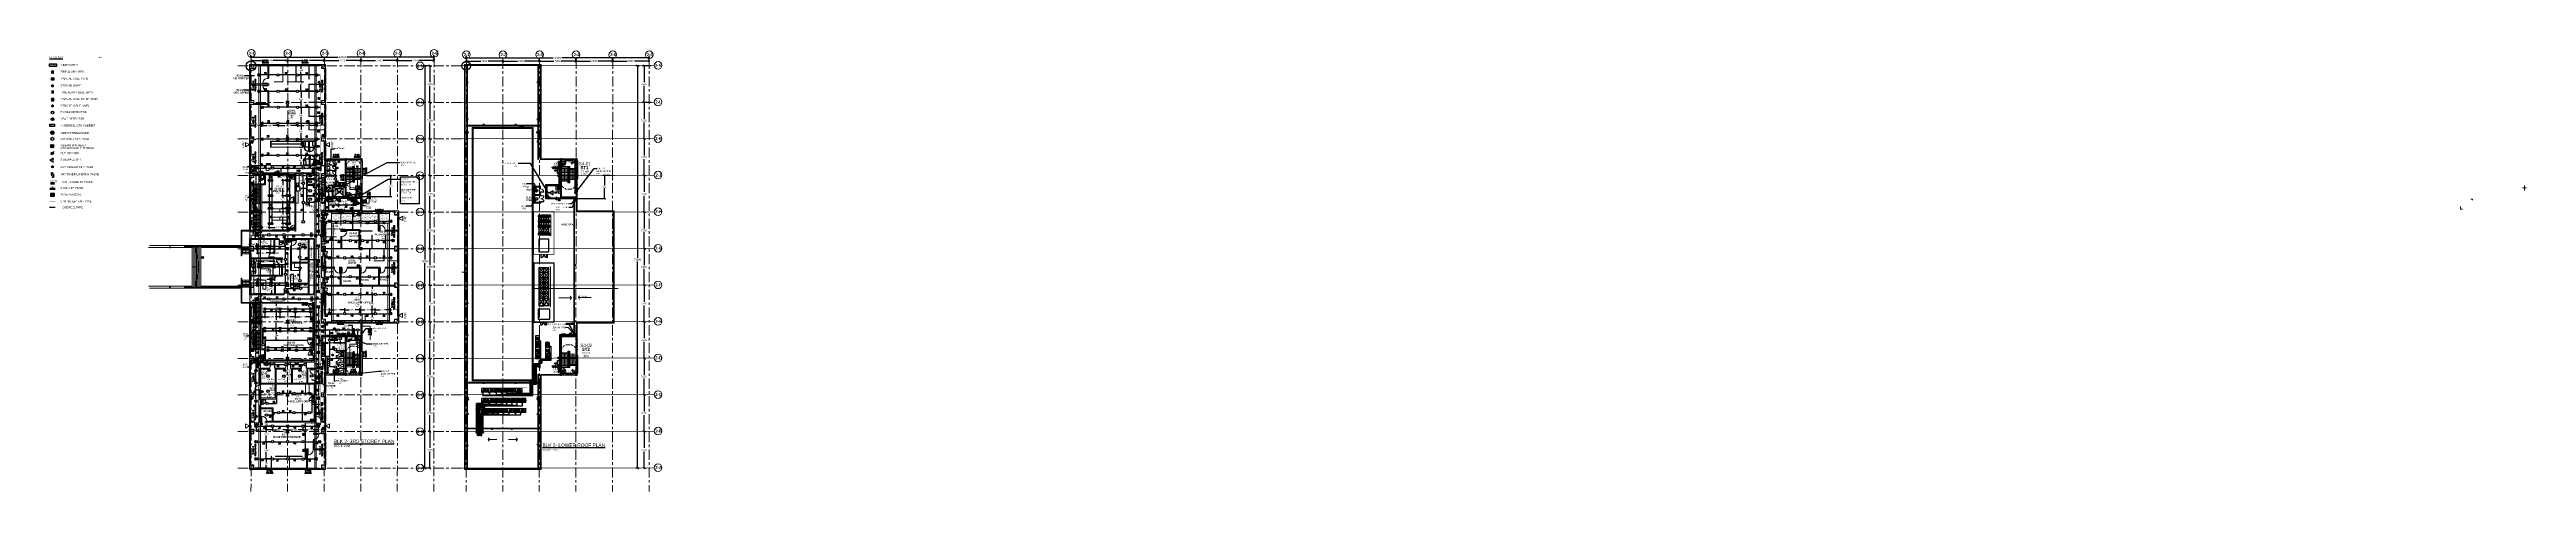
# Model space of a CAD drawing. Header units: millimetres. Extents: x -47219 to 440296, y -79832 to 7189.
import ezdxf
from ezdxf import colors
from ezdxf.entities.mleader import LeaderData, LeaderLine
from ezdxf.enums import TextEntityAlignment as Align
from ezdxf.lldxf.tags import DXFTag
from ezdxf.math import Vec2, Vec3

# ---------------------------------------------------------------- set-up
doc = ezdxf.new("R2010")
doc.units = ezdxf.units.MM
for name, pattern in [('BLK_2 - 3RD STOREY  LOWER ROOF PLAN-archi clean_25 SEPT 2024$0$1599_DB_A_BLK2_HQ_R21-3RD STOREY 230517$0$IDA - Hidden 2-1', [750, 500, -250]), ('BLK_2 - 3RD STOREY  LOWER ROOF PLAN-archi clean_25 SEPT 2024$0$1599_DB_A_BLK2_HQ_R21-3RD STOREY 230517$0$IDA_Stair Clear', [675, 400, -137.5, 0, -137.5]), ('BLK_2 - 3RD STOREY  LOWER ROOF PLAN-archi clean_25 SEPT 2024$0$IDA - Grid Line', [3500, 2000, -500, 500, -500]), ('BLK_2 - 3RD STOREY  LOWER ROOF PLAN-archi clean_25 SEPT 2024$0$IDA - Hidden 2-1', [750, 500, -250]), ('BLK_2 - 3RD STOREY  LOWER ROOF PLAN-archi clean_25 SEPT 2024$0$IDA_Stair Clear', [675, 400, -137.5, 0, -137.5]), ('HIDDEN2', [4.7625, 3.175, -1.5875]), ('IMPORT-FIRE_ALARM', [0]), ('IMPORT-HIDDEN2', [4.7625, 3.175, -1.5875]), ('PHANTOM2', [1.25, 0.625, -0.125, 0.125, -0.125, 0.125, -0.125])]:
    doc.linetypes.add(name, pattern=pattern)
doc.layers.get('Defpoints').update_dxf_attribs({"color": 8, "lineweight": 9})
for name, color, linetype in [('A-_ANOTTBLK_E-', 8, 'Continuous'), ('ADRESS', 42, 'Continuous'), ('ANNOTATION', 7, 'Continuous'), ('BLK 2 - 1ST STOREY PLAN$0$ROOMTEXT', 7, 'Continuous'), ('BLK 2 - 3RD STOREY & LOWER ROOF PLAN 15062023$0$A-_ROOMNAME_A', 7, 'Continuous'), ('BLK_2 - 3RD STOREY  LOWER ROOF PLAN-archi clean_25 SEPT 2024$0$1599_DB_A_BLK2_HQ_R21-3RD STOREY 230517$0$FURNITURE', 8, 'Continuous'), ('BLK_2 - 3RD STOREY  LOWER ROOF PLAN-archi clean_25 SEPT 2024$0$FENCE LINE', 8, 'BLK_2 - 3RD STOREY  LOWER ROOF PLAN-archi clean_25 SEPT 2024$0$S-FENCE'), ('BLK_2 - 3RD STOREY  LOWER ROOF PLAN-archi clean_25 SEPT 2024$0$M-_ACON-MVEN-_N', 8, 'Continuous'), ('BLK_2 - 3RD STOREY  LOWER ROOF PLAN-archi clean_25 SEPT 2024$0$M-_DWAT----_E-N', 8, 'Continuous'), ('BLK_2 - 3RD STOREY  LOWER ROOF PLAN-archi clean_25 SEPT 2024$0$M-_DWATCOPI_E', 8, 'Continuous'), ('BLK_2 - 3RD STOREY  LOWER ROOF PLAN-archi clean_25 SEPT 2024$0$M-_DWATCOPI_E-N', 8, 'Continuous'), ('BLK_2 - 3RD STOREY  LOWER ROOF PLAN-archi clean_25 SEPT 2024$0$M-ACMV_Condensing Unit', 8, 'Continuous'), ('BLK_2 - 3RD STOREY  LOWER ROOF PLAN-archi clean_25 SEPT 2024$0$M-ACMV_Plinth', 8, 'Continuous'), ('BLK_2 - 3RD STOREY  LOWER ROOF PLAN-archi clean_25 SEPT 2024$0$M-ACMV_Ref Pipe', 8, 'BLK_2 - 3RD STOREY  LOWER ROOF PLAN-archi clean_25 SEPT 2024$0$500-1-RP'), ('BLK_2 - 3RD STOREY  LOWER ROOF PLAN-archi clean_25 SEPT 2024$0$PDF2_Geometry', 8, 'Continuous'), ('BLK_2 - 3RD STOREY  LOWER ROOF PLAN-archi clean_25 SEPT 2024$0$PDF2_Solid Fills', 8, 'Continuous'), ('DIM', 8, 'Continuous'), ('M-_DRYRISER_E-', 6, 'Continuous'), ('M-_FIREHEAT_E-', 1, 'Continuous'), ('M-_FIRESMOKE_E-', 1, 'Continuous'), ('M-_FIRESPRK_T-', 7, 'Continuous'), ('M-_SPRK-EXP_E-N', 1, 'Continuous'), ('M-_SPRKBEAM_E-', 12, 'HIDDEN2'), ('M-FIRE----_E-', 12, 'Continuous'), ('M-FIRE----_E- @ 1', 12, 'Continuous'), ('M-HOSEREEL_E-', 1, 'Continuous'), ('M_HR PIPE', 3, 'Continuous'), ('NWFP-PENETRATION', 5, 'Continuous'), ('ROOMNAME', 7, 'Continuous'), ('ZONE NUMBER', 154, 'Continuous'), ('ZONENAME', 152, 'Continuous')]:
    doc.layers.add(name, color=color, linetype=linetype)
for name, color, linetype, lineweight in [('BLK_2 - 3RD STOREY  LOWER ROOF PLAN-archi clean_25 SEPT 2024$0$1599_DB_A_BLK2_HQ_R21- LINKVIEW_BLK2_1ST STOREY Toilet JOH$0$A-_DOOR----_E-1', 8, 'Continuous', 9), ('BLK_2 - 3RD STOREY  LOWER ROOF PLAN-archi clean_25 SEPT 2024$0$1599_DB_A_BLK2_HQ_R21-2ND STOREY 20230517--$0$A-_DETA----_ED-1', 8, 'Continuous', 9), ('BLK_2 - 3RD STOREY  LOWER ROOF PLAN-archi clean_25 SEPT 2024$0$1599_DB_A_BLK2_HQ_R21-2ND STOREY 20230517--$0$A-_DOOR----_E', 8, 'Continuous', 9), ('BLK_2 - 3RD STOREY  LOWER ROOF PLAN-archi clean_25 SEPT 2024$0$1599_DB_A_BLK2_HQ_R21-2ND STOREY 20230517--$0$A-_DOOR----_E-1', 8, 'Continuous', 9), ('BLK_2 - 3RD STOREY  LOWER ROOF PLAN-archi clean_25 SEPT 2024$0$1599_DB_A_BLK2_HQ_R21-2ND STOREY 20230517--$0$E-_LIGT----_E', 8, 'Continuous', 9), ('BLK_2 - 3RD STOREY  LOWER ROOF PLAN-archi clean_25 SEPT 2024$0$1599_DB_A_BLK2_HQ_R21-2ND STOREY 20230517--$0$S-_COLN----_E', 8, 'Continuous', 9), ('BLK_2 - 3RD STOREY  LOWER ROOF PLAN-archi clean_25 SEPT 2024$0$1599_DB_A_BLK2_HQ_R21-3RD STOREY 230517$0$A-_CLADPANL_E', 8, 'Continuous', 9), ('BLK_2 - 3RD STOREY  LOWER ROOF PLAN-archi clean_25 SEPT 2024$0$1599_DB_A_BLK2_HQ_R21-3RD STOREY 230517$0$A-_DETA----_ED-1', 8, 'Continuous', 9), ('BLK_2 - 3RD STOREY  LOWER ROOF PLAN-archi clean_25 SEPT 2024$0$1599_DB_A_BLK2_HQ_R21-3RD STOREY 230517$0$A-_DETA----_ED-3', 8, 'BLK_2 - 3RD STOREY  LOWER ROOF PLAN-archi clean_25 SEPT 2024$0$1599_DB_A_BLK2_HQ_R21-3RD STOREY 230517$0$IDA_Stair Clear', 9), ('BLK_2 - 3RD STOREY  LOWER ROOF PLAN-archi clean_25 SEPT 2024$0$1599_DB_A_BLK2_HQ_R21-3RD STOREY 230517$0$A-_DETA----_ED-4', 8, 'BLK_2 - 3RD STOREY  LOWER ROOF PLAN-archi clean_25 SEPT 2024$0$1599_DB_A_BLK2_HQ_R21-3RD STOREY 230517$0$IDA - Hidden 2-1', 9), ('BLK_2 - 3RD STOREY  LOWER ROOF PLAN-archi clean_25 SEPT 2024$0$1599_DB_A_BLK2_HQ_R21-3RD STOREY 230517$0$A-_DOOR----_E', 8, 'Continuous', 9), ('BLK_2 - 3RD STOREY  LOWER ROOF PLAN-archi clean_25 SEPT 2024$0$1599_DB_A_BLK2_HQ_R21-3RD STOREY 230517$0$A-_DOOR----_E-1', 8, 'Continuous', 9), ('BLK_2 - 3RD STOREY  LOWER ROOF PLAN-archi clean_25 SEPT 2024$0$1599_DB_A_BLK2_HQ_R21-3RD STOREY 230517$0$A-_FLORPATT_H-1', 8, 'Continuous', 9), ('BLK_2 - 3RD STOREY  LOWER ROOF PLAN-archi clean_25 SEPT 2024$0$1599_DB_A_BLK2_HQ_R21-3RD STOREY 230517$0$A-_FURT----_E', 8, 'Continuous', 9), ('BLK_2 - 3RD STOREY  LOWER ROOF PLAN-archi clean_25 SEPT 2024$0$1599_DB_A_BLK2_HQ_R21-3RD STOREY 230517$0$A-_GENM----_M', 8, 'Continuous', 9), ('BLK_2 - 3RD STOREY  LOWER ROOF PLAN-archi clean_25 SEPT 2024$0$1599_DB_A_BLK2_HQ_R21-3RD STOREY 230517$0$A-_HANR----_E3', 8, 'Continuous', 9), ('BLK_2 - 3RD STOREY  LOWER ROOF PLAN-archi clean_25 SEPT 2024$0$1599_DB_A_BLK2_HQ_R21-3RD STOREY 230517$0$A-_HANR----_E6', 8, 'Continuous', 9), ('BLK_2 - 3RD STOREY  LOWER ROOF PLAN-archi clean_25 SEPT 2024$0$1599_DB_A_BLK2_HQ_R21-3RD STOREY 230517$0$A-_WALL----_H-1', 8, 'Continuous', 9), ('BLK_2 - 3RD STOREY  LOWER ROOF PLAN-archi clean_25 SEPT 2024$0$1599_DB_A_BLK2_HQ_R21-3RD STOREY 230517$0$A-_WALL----_H-2', 8, 'Continuous', 9), ('BLK_2 - 3RD STOREY  LOWER ROOF PLAN-archi clean_25 SEPT 2024$0$1599_DB_A_BLK2_HQ_R21-3RD STOREY 230517$0$A-_WIND----_E', 8, 'Continuous', 9), ('BLK_2 - 3RD STOREY  LOWER ROOF PLAN-archi clean_25 SEPT 2024$0$1599_DB_A_BLK2_HQ_R21-3RD STOREY 230517$0$E-_LIGT----_E', 8, 'Continuous', 9), ('BLK_2 - 3RD STOREY  LOWER ROOF PLAN-archi clean_25 SEPT 2024$0$1599_DB_A_BLK2_HQ_R21-3RD STOREY 230517$0$M-_SANIFIXR_E', 8, 'Continuous', 9), ('BLK_2 - 3RD STOREY  LOWER ROOF PLAN-archi clean_25 SEPT 2024$0$1599_DB_A_BLK2_HQ_R21-3RD STOREY 230517$0$S-_COLN----_E', 8, 'Continuous', 9), ('BLK_2 - 3RD STOREY  LOWER ROOF PLAN-archi clean_25 SEPT 2024$0$1599_DB_A_BLK2_HQ_R21-3RD STOREY 230517$0$S-_COLN----_E-1', 8, 'Continuous', 25), ('BLK_2 - 3RD STOREY  LOWER ROOF PLAN-archi clean_25 SEPT 2024$0$A-_ANOT----_A', 8, 'Continuous', 9), ('BLK_2 - 3RD STOREY  LOWER ROOF PLAN-archi clean_25 SEPT 2024$0$A-_ANOT----_A-1', 8, 'Continuous', 9), ('BLK_2 - 3RD STOREY  LOWER ROOF PLAN-archi clean_25 SEPT 2024$0$A-_ANOT----_A-2', 8, 'Continuous', 9), ('BLK_2 - 3RD STOREY  LOWER ROOF PLAN-archi clean_25 SEPT 2024$0$A-_ANOT----_D-1', 8, 'Continuous', 9), ('BLK_2 - 3RD STOREY  LOWER ROOF PLAN-archi clean_25 SEPT 2024$0$A-_ANOTTEXT_T', 8, 'Continuous', 9), ('BLK_2 - 3RD STOREY  LOWER ROOF PLAN-archi clean_25 SEPT 2024$0$A-_DETA----_E-1', 8, 'Continuous', 9), ('BLK_2 - 3RD STOREY  LOWER ROOF PLAN-archi clean_25 SEPT 2024$0$A-_DETA----_E-2', 8, 'Continuous', 9), ('BLK_2 - 3RD STOREY  LOWER ROOF PLAN-archi clean_25 SEPT 2024$0$A-_DETA----_E-5', 8, 'Continuous', 9), ('BLK_2 - 3RD STOREY  LOWER ROOF PLAN-archi clean_25 SEPT 2024$0$A-_DETA----_ED-1', 8, 'Continuous', 9), ('BLK_2 - 3RD STOREY  LOWER ROOF PLAN-archi clean_25 SEPT 2024$0$A-_DETA----_ED-2', 8, 'BLK_2 - 3RD STOREY  LOWER ROOF PLAN-archi clean_25 SEPT 2024$0$IDA_Stair Clear', 9), ('BLK_2 - 3RD STOREY  LOWER ROOF PLAN-archi clean_25 SEPT 2024$0$A-_DETA----_ED-3', 8, 'BLK_2 - 3RD STOREY  LOWER ROOF PLAN-archi clean_25 SEPT 2024$0$IDA - Hidden 2-1', 9), ('BLK_2 - 3RD STOREY  LOWER ROOF PLAN-archi clean_25 SEPT 2024$0$A-_DOOR----_E', 8, 'Continuous', 9), ('BLK_2 - 3RD STOREY  LOWER ROOF PLAN-archi clean_25 SEPT 2024$0$A-_DOOR----_E-1', 8, 'Continuous', 9), ('BLK_2 - 3RD STOREY  LOWER ROOF PLAN-archi clean_25 SEPT 2024$0$A-_FLOR----_E', 8, 'Continuous', 9), ('BLK_2 - 3RD STOREY  LOWER ROOF PLAN-archi clean_25 SEPT 2024$0$A-_FURT----_E', 8, 'Continuous', 9), ('BLK_2 - 3RD STOREY  LOWER ROOF PLAN-archi clean_25 SEPT 2024$0$A-_FURT----_E-1', 8, 'Continuous', 9), ('BLK_2 - 3RD STOREY  LOWER ROOF PLAN-archi clean_25 SEPT 2024$0$A-_GENM----_M', 8, 'Continuous', 9), ('BLK_2 - 3RD STOREY  LOWER ROOF PLAN-archi clean_25 SEPT 2024$0$A-_GENM----_M-9', 8, 'Continuous', 9), ('BLK_2 - 3RD STOREY  LOWER ROOF PLAN-archi clean_25 SEPT 2024$0$A-_HANR----_E', 8, 'Continuous', 9), ('BLK_2 - 3RD STOREY  LOWER ROOF PLAN-archi clean_25 SEPT 2024$0$A-_HANR----_E1', 8, 'Continuous', 9), ('BLK_2 - 3RD STOREY  LOWER ROOF PLAN-archi clean_25 SEPT 2024$0$A-_HANR----_E3', 8, 'Continuous', 9), ('BLK_2 - 3RD STOREY  LOWER ROOF PLAN-archi clean_25 SEPT 2024$0$A-_HANR----_E6', 8, 'Continuous', 9), ('BLK_2 - 3RD STOREY  LOWER ROOF PLAN-archi clean_25 SEPT 2024$0$A-_WALL----_E', 8, 'Continuous', 9), ('BLK_2 - 3RD STOREY  LOWER ROOF PLAN-archi clean_25 SEPT 2024$0$A-_WALL----_E-1', 8, 'Continuous', 18), ('BLK_2 - 3RD STOREY  LOWER ROOF PLAN-archi clean_25 SEPT 2024$0$A-_WALL----_H-1', 8, 'Continuous', 9), ('BLK_2 - 3RD STOREY  LOWER ROOF PLAN-archi clean_25 SEPT 2024$0$A-_WALL----_H-2', 8, 'Continuous', 9), ('BLK_2 - 3RD STOREY  LOWER ROOF PLAN-archi clean_25 SEPT 2024$0$A-_WALLPRTN_E', 8, 'Continuous', 9), ('BLK_2 - 3RD STOREY  LOWER ROOF PLAN-archi clean_25 SEPT 2024$0$A-_WALLPRTN_E-1', 8, 'Continuous', 18), ('BLK_2 - 3RD STOREY  LOWER ROOF PLAN-archi clean_25 SEPT 2024$0$A-_WIND----_E', 8, 'Continuous', 9), ('BLK_2 - 3RD STOREY  LOWER ROOF PLAN-archi clean_25 SEPT 2024$0$E-_LIGT----_E', 8, 'Continuous', 9), ('BLK_2 - 3RD STOREY  LOWER ROOF PLAN-archi clean_25 SEPT 2024$0$FURNITURE', 8, 'Continuous', 9), ('BLK_2 - 3RD STOREY  LOWER ROOF PLAN-archi clean_25 SEPT 2024$0$M-_SANIFIXR_E', 8, 'Continuous', 9), ('BLK_2 - 3RD STOREY  LOWER ROOF PLAN-archi clean_25 SEPT 2024$0$M-_WATR----_E', 8, 'Continuous', 9), ('BLK_2 - 3RD STOREY  LOWER ROOF PLAN-archi clean_25 SEPT 2024$0$M-_WATR----_E-1', 8, 'Continuous', 9), ('BLK_2 - 3RD STOREY  LOWER ROOF PLAN-archi clean_25 SEPT 2024$0$M-ACMV TEXT', 8, 'Continuous', 5), ('BLK_2 - 3RD STOREY  LOWER ROOF PLAN-archi clean_25 SEPT 2024$0$M-ACMV_Control Panel', 8, 'Continuous', 20), ('BLK_2 - 3RD STOREY  LOWER ROOF PLAN-archi clean_25 SEPT 2024$0$M-ACMV_Power', 8, 'BLK_2 - 3RD STOREY  LOWER ROOF PLAN-archi clean_25 SEPT 2024$0$REFRIGERANT', 0), ('BLK_2 - 3RD STOREY  LOWER ROOF PLAN-archi clean_25 SEPT 2024$0$S-_ANOTGRID_E', 8, 'Continuous', 9), ('BLK_2 - 3RD STOREY  LOWER ROOF PLAN-archi clean_25 SEPT 2024$0$S-_ANOTGRID_E-1', 8, 'BLK_2 - 3RD STOREY  LOWER ROOF PLAN-archi clean_25 SEPT 2024$0$IDA - Grid Line', 9), ('BLK_2 - 3RD STOREY  LOWER ROOF PLAN-archi clean_25 SEPT 2024$0$S-_COLN----_E', 8, 'Continuous', 9), ('BLK_2 - 3RD STOREY  LOWER ROOF PLAN-archi clean_25 SEPT 2024$0$S-_COLN----_E-1', 8, 'Continuous', 9), ('BLK_2 - 3RD STOREY  LOWER ROOF PLAN-archi clean_25 SEPT 2024$0$S-_COLN----_E-2', 8, 'Continuous', 25), ('BLK_2 - 3RD STOREY  LOWER ROOF PLAN-archi clean_25 SEPT 2024$0$S-_STRC----_A', 8, 'Continuous', 9), ('BLK_2 - 3RD STOREY  LOWER ROOF PLAN-archi clean_25 SEPT 2024$0$S-_STRC----_E', 8, 'Continuous', 9), ('M-_FIRE----_E-', 14, 'Continuous', 30), ('M-_FIREALAM_E-', 1, 'IMPORT-FIRE_ALARM', 30), ('M-_FIREEQPT_E-', 14, 'Continuous', 30), ('M-_SPRK----_E-', 1, 'PHANTOM2', 30), ('M-_SPRKPICO_E-', 1, 'Continuous', 30), ('M-_SPRKPIEX_E-', 1, 'Continuous', 30), ('NW_BEAM AND COLUMN', 134, 'Continuous', 5), ('S-_LINE----_N-', 140, 'Continuous', 18), ('S-TEXT', 140, 'Continuous', 18)]:
    doc.layers.add(name, color=color, linetype=linetype, lineweight=lineweight)
doc.styles.add('Arial Narrow', font='ARIALN.TTF', dxfattribs={"height": 250})
doc.styles.add('BLK 2 - 1ST STOREY PLAN$0$Arial', font='arial.ttf', dxfattribs={"height": 300})
doc.styles.add('BLK 2 - 3RD STOREY & LOWER ROOF PLAN 15062023$0$Arial Narrow_B_3', font='ARIALNB.TTF', dxfattribs={"height": 375})
doc.styles.add('BLK_2 - 3RD STOREY  LOWER ROOF PLAN-archi clean_25 SEPT 2024$0$1599_DB_A_BLK2_HQ_R21-3RD STOREY 230517$0$Arial', font='arial.ttf')
doc.styles.add('BLK_2 - 3RD STOREY  LOWER ROOF PLAN-archi clean_25 SEPT 2024$0$Arial', font='arial.ttf', dxfattribs={"height": 450})
doc.styles.add('BLK_2 - 3RD STOREY  LOWER ROOF PLAN-archi clean_25 SEPT 2024$0$Arial Narrow', font='ARIALN.TTF', dxfattribs={"height": 625})
doc.styles.add('BLK_2 - 3RD STOREY  LOWER ROOF PLAN-archi clean_25 SEPT 2024$0$Arial Narrow_1', font='ARIALN.TTF', dxfattribs={"height": 500})
doc.styles.add('BLK_2 - 3RD STOREY  LOWER ROOF PLAN-archi clean_25 SEPT 2024$0$Arial Narrow_B', font='ARIALNB.TTF', dxfattribs={"height": 575})
doc.styles.add('BLK_2 - 3RD STOREY  LOWER ROOF PLAN-archi clean_25 SEPT 2024$0$Arial Narrow_B_4', font='ARIALNB.TTF', dxfattribs={"height": 625})
doc.styles.add('BLK_2 - 3RD STOREY  LOWER ROOF PLAN-archi clean_25 SEPT 2024$0$Arial_2', font='arial.ttf', dxfattribs={"width": 0.8, "height": 150})
doc.styles.add('BLK_2 - 3RD STOREY  LOWER ROOF PLAN-archi clean_25 SEPT 2024$0$Arial_3', font='arial.ttf', dxfattribs={"height": 300})
doc.styles.add('BLK_2 - 3RD STOREY  LOWER ROOF PLAN-archi clean_25 SEPT 2024$0$ROMANS', font='romans.shx', dxfattribs={"width": 0.8})
doc.styles.add('BLK_2 - 3RD STOREY  LOWER ROOF PLAN-archi clean_25 SEPT 2024$0$Standard', font='txt')
doc.styles.add('BLK_2 - 3RD STOREY  LOWER ROOF PLAN_12 JUNE 2024$0$Arial Narrow', font='ARIALN.TTF', dxfattribs={"height": 625})
doc.styles.add('BLK_2 - 3RD STOREY  LOWER ROOF PLAN_12 JUNE 2024$0$Arial Narrow_1', font='ARIALN.TTF', dxfattribs={"height": 500})
doc.styles.add('BLK_2 - 3RD STOREY  LOWER ROOF PLAN_12 JUNE 2024$0$Arial Narrow_2', font='ARIALN.TTF', dxfattribs={"height": 375})
doc.styles.add('BLK_2 - 3RD STOREY  LOWER ROOF PLAN_12 JUNE 2024$0$Arial Narrow_3', font='ARIALN.TTF', dxfattribs={"height": 450})
doc.styles.add('BLK_2 - 3RD STOREY  LOWER ROOF PLAN_12 JUNE 2024$0$Arial Narrow_4', font='ARIALN.TTF', dxfattribs={"height": 2.135703})
doc.styles.add('BLK_2 - 3RD STOREY  LOWER ROOF PLAN_12 JUNE 2024$0$Arial Narrow_B_1', font='ARIALNB.TTF', dxfattribs={"height": 500})
doc.styles.add('BLK_2 - 3RD STOREY  LOWER ROOF PLAN_12 JUNE 2024$0$Arial Narrow_B_2', font='ARIALNB.TTF', dxfattribs={"height": 300})
doc.styles.add('BLK_2 - 3RD STOREY  LOWER ROOF PLAN_12 JUNE 2024$0$Arial Narrow_B_3', font='ARIALNB.TTF', dxfattribs={"height": 375})
doc.styles.add('BLK_2 - 3RD STOREY  LOWER ROOF PLAN_12 JUNE 2024$0$Arial Narrow_B_4', font='ARIALNB.TTF', dxfattribs={"height": 625})
doc.styles.add('RomanS_3', font='romans__.ttf', dxfattribs={"width": 0.8, "height": 50})
doc.styles.add('RomanS_5', font='romans__.ttf', dxfattribs={"width": 0.8, "height": 250})
doc.styles.add('RomanS_6', font='romans__.ttf', dxfattribs={"width": 0.65, "height": 2.25})
doc.styles.add('Simplex', font='SIMPLEX.shx', dxfattribs={"width": 0.8, "height": 2.5})
doc.styles.get("Standard").update_dxf_attribs({"font": 'arial.ttf'})
doc.styles.add('Swis721 BlkCn BT', font='swissck.ttf', dxfattribs={"width": 0.65, "height": 8})
doc.styles.add('TIME', font='times.ttf', dxfattribs={"width": 0.8})
doc.styles.add('TW_Romans', font='romans.shx', dxfattribs={"width": 0.8})
doc.linetypes.add('BLK_2 - 3RD STOREY  LOWER ROOF PLAN-archi clean_25 SEPT 2024$0$500-1-RP', pattern='A,0.75,-0.5,0.75,-0.5,0.75,-0.5,0.75,-1.7,["RP",BLK_2 - 3RD STOREY  LOWER ROOF PLAN-archi clean_25 SEPT 2024$0$Standard,S=1,R=0,X=-1,Y=-0.5],-1.7', length=7.9)
doc.linetypes.add('BLK_2 - 3RD STOREY  LOWER ROOF PLAN-archi clean_25 SEPT 2024$0$REFRIGERANT', pattern='A,15,-5.08,["R",BLK_2 - 3RD STOREY  LOWER ROOF PLAN-archi clean_25 SEPT 2024$0$Standard,S=2.54,R=0,X=-2.54,Y=-1.27],-5.08', length=25.16)
tags = doc.linetypes.add('BLK_2 - 3RD STOREY  LOWER ROOF PLAN-archi clean_25 SEPT 2024$0$S-FENCE', pattern='A,0.3,-0.1,["/",BLK_2 - 3RD STOREY  LOWER ROOF PLAN-archi clean_25 SEPT 2024$0$Standard,S=0.1,R=0,X=-0.05,Y=-0.05],-0.1', length=0.5).pattern_tags.tags
tags[15:16] = [DXFTag(74, 4), DXFTag(75, 0), DXFTag(340, '0'), DXFTag(46, 1.0), DXFTag(50, 0.0), DXFTag(44, 0.0), DXFTag(45, 0.0)]
tags[4:5] = [DXFTag(74, 4), DXFTag(75, 0), DXFTag(340, '0'), DXFTag(46, 1.0), DXFTag(50, 0.0), DXFTag(44, 0.0), DXFTag(45, 0.0)]
doc.dimstyles.new('DIM 150', dxfattribs={"dimscale": 1500, "dimtxt": 0.18, "dimasz": 0.18, "dimexe": 0.18, "dimexo": 0.0625, "dimgap": 0.09, "dimtad": 0, "dimtih": 1, "dimtoh": 1, "dimdec": 0, "dimzin": 0, "dimdsep": 46, "dimtxsty": 'Standard', "dimblk": 'OBLIQUE', "dimcen": 0.09, "dimadec": 0, "dimazin": 0, "dimtfac": 1, "dimtdec": 0, "dimtofl": 0, "dimtmove": 0, "dimatfit": 3, "dimfxl": 1, "dimtolj": 1, "dimtzin": 0, "dimarcsym": 0})
doc.dimstyles.new('DIM 200', dxfattribs={"dimscale": 2000, "dimtxt": 0.18, "dimasz": 0.18, "dimexe": 0.18, "dimexo": 0.0625, "dimgap": 0.09, "dimtad": 0, "dimtih": 1, "dimtoh": 1, "dimdec": 0, "dimzin": 0, "dimdsep": 46, "dimtxsty": 'Standard', "dimblk": 'OBLIQUE', "dimcen": 0.09, "dimadec": 0, "dimazin": 0, "dimtfac": 1, "dimtdec": 0, "dimtofl": 0, "dimtmove": 0, "dimatfit": 3, "dimfxl": 1, "dimtolj": 1, "dimtzin": 0, "dimarcsym": 0})
doc.dimstyles.new('ROOM', dxfattribs={"dimscale": 1000, "dimtxt": 0.18, "dimasz": 0.18, "dimexe": 0.18, "dimexo": 0.0625, "dimgap": 0.09, "dimtad": 0, "dimtih": 1, "dimtoh": 1, "dimdec": 0, "dimzin": 0, "dimdsep": 46, "dimtxsty": 'Standard', "dimblk": 'OBLIQUE', "dimcen": 0.09, "dimadec": 0, "dimazin": 0, "dimtfac": 1, "dimtdec": 0, "dimtofl": 0, "dimtmove": 0, "dimatfit": 3, "dimldrblk": 'DOT', "dimfxl": 1, "dimtolj": 1, "dimtzin": 0, "dimarcsym": 0})
pattern_1 = [(0, (-131307.08, -42727.71), (1016, 254), [83.82, -678.18, 83.82, -678.18, -4064]), (0, (-131307.08, -42727.71), (1016, 254), [-1524, 83.82, -1440.18, 83.82, -678.18, -1778]), (0, (-131307.08, -42727.71), (1016, 254), [-3810, 83.82, -424.18, 83.82, -1186.18]), (120, (-130926.08, -42600.71), (-727.97045, 752.8818), [83.82, -678.18, 83.82, -678.18, -4064]), (120, (-130926.08, -42600.71), (-727.97045, 752.8818), [-1524, 83.82, -1440.18, 83.82, -678.18, -1778]), (120, (-130926.08, -42600.71), (-727.97045, 752.8818), [-3810, 83.82, -424.18, 83.82, -1186.18]), (240, (-130799.08, -42092.71), (-288.02955, -1006.8818), [83.82, -678.18, 83.82, -678.18, -4064]), (240, (-130799.08, -42092.71), (-288.02955, -1006.8818), [-1524, 83.82, -1440.18, 83.82, -678.18, -1778]), (240, (-130799.08, -42092.71), (-288.02955, -1006.8818), [-3810, 83.82, -424.18, 83.82, -1186.18])]
pattern_2 = [(50, (-131307.1, -42727.7), (1821.84, -159.39), [190.5, -2095.5]), (355, (-131307, -42727.7), (-352.43, 1910.57), [152.4, -1676.4]), (100.451, (-131155.3, -42741), (1469.426, 1751.166), [161.9, -1780.9]), (46.184, (-131307, -42219.7), (2710.79, -420.43), [285.75, -3143.25]), (96.636, (-131081.2, -42254.7), (2374.03, 2474.28), [242.85, -2671.35]), (351.184, (-131307, -42219.7), (2374.05, 2474.25), [228.6, -2514.6]), (21, (-131053.1, -42346.7), (1516.143, -1022.652), [190.5, -2095.5]), (326, (-131053, -42346.7), (618.02, 1841.88), [152.4, -1676.4]), (71.451, (-130926.7, -42432), (2134.17, 819.212), [161.9, -1780.9]), (37.5, (-131307.1, -42727.7), (30.886, 845.5504), [83.82, -1572.26, 83.82, -1617.98, -1682.75]), (37.5, (-131307.1, -42727.7), (30.886, 845.5504), [-3357.88, 83.82, -1598.93]), (7.5, (-131307.1, -42727.7), (668.197, 1001.806), [83.82, -886.46, 83.82, -1534.16, -641.35]), (7.5, (-131307.1, -42727.7), (668.197, 1001.806), [-2588.26, 83.82, -557.53]), (327.5, (-131873.5, -42727.7), (1355.909, -57.2896), [83.82, -551.18, 83.82, -1897.38, -2628.9]), (327.5, (-131873.5, -42727.7), (1355.909, -57.2896), [-2616.2, 83.82, -2545.08]), (317.5, (-132127.5, -42727.7), (1481.293, 254.266), [83.82, -741.68, 83.82, -1231.9, -1866.9]), (317.5, (-132127.5, -42727.7), (1481.293, 254.266), [-2141.22, 83.82, -1783.08])]
pattern_3 = [(0, (-131307.1, -42727.7), (635, 635), [79.375, -555.625]), (90, (-131307.1, -42727.7), (-635, 635), [79.375, -555.625]), (135, (-131227.7, -42727.7), (-635.0003, 0), [112.253, -785.772]), (0, (-131227.7, -42370.5), (635, 635), [79.375, -555.625]), (45, (-131188, -42410.2), (0, 635.0003), [56.127, -841.899]), (135, (-131188, -42410.2), (-635.0003, 0), [56.127, -841.899]), (0, (-130989.6, -42211.8), (635, 635), [112.253, -522.747]), (45, (-130989.6, -42211.78), (0, 635.0003), [79.375, -818.651]), (135, (-130877.33, -42211.78), (-635.0003, 0), [79.375, -818.651]), (90, (-130870.5, -42568.96), (-635, 635), [79.375, -555.625]), (45, (-130870.5, -42568.96), (0, 635.0003), [56.127, -841.899]), (135, (-130830.83, -42529.3), (-635.0003, 0), [56.127, -841.899]), (0, (-131227.7, -42568.96), (635, 635), [39.687, -531.812]), (0, (-130751.46, -42410.2), (635, 635), [39.687, -531.812]), (90, (-130949.9, -42330.84), (-635, 635), [39.687, -531.812]), (135, (-130870.5, -42688.03), (-635.0003, 0), [56.127, -841.899]), (135, (-131148.33, -42251.46), (-635.0003, 0), [56.127, -841.899]), (45, (-131009.43, -42519.36), (0, 635.0003), [56.127, -841.899]), (90, (-131088.8, -42648.34), (-635, 635), [9.922, -625.078]), (90, (-131059.03, -42380.45), (-635, 635), [9.922, -625.078]), (90, (-130761.4, -42271.3), (-635, 635), [9.922, -625.078]), (90, (-130751.46, -42608.65), (-635, 635), [9.922, -625.078])]
pattern_4 = [(0, (-131307.1, -42727.7), (635, 635), [79.375, -555.625]), (90, (-131307.1, -42727.7), (-635, 635), [79.375, -555.625]), (135, (-131227.7, -42727.7), (-635.0003, 0), [112.253, -785.772]), (0, (-131227.7, -42370.5), (635, 635), [79.375, -555.625]), (45, (-131188, -42410.2), (0, 635.0003), [56.127, -841.899]), (135, (-131188, -42410.2), (-635.0003, 0), [56.127, -841.899]), (0, (-130989.6, -42211.8), (635, 635), [112.253, -522.747]), (45, (-130989.6, -42211.78), (0, 635.0003), [79.375, -818.651]), (135, (-130877.33, -42211.78), (-635.0003, 0), [79.375, -818.651]), (90, (-130870.5, -42568.96), (-635, 635), [79.375, -555.625]), (45, (-130870.5, -42568.96), (0, 635.0003), [56.127, -841.899]), (135, (-130830.83, -42529.3), (-635.0003, 0), [56.127, -841.899]), (0, (-131227.7, -42568.96), (635, 635), [39.687, -531.812]), (0, (-130751.46, -42410.2), (635, 635), [39.687, -531.812]), (90, (-130949.9, -42330.84), (-635, 635), [39.687, -531.812]), (135, (-130870.5, -42688.03), (-635.0003, 0), [56.127, -841.899]), (135, (-131148.33, -42251.46), (-635.0003, 0), [56.127, -841.899]), (45, (-131009.43, -42519.36), (0, 635.0003), [56.127, -841.899]), (90, (-131088.8, -42648.34), (-635, 635), [9.922, -625.078]), (90, (-131059.03, -42380.45), (-635, 635), [9.922, -625.078]), (90, (-130761.4, -42271.3), (-635, 635), [9.922, -625.078]), (90, (-130751.46, -42608.65), (-635, 635), [9.922, -625.078])]
pattern_5 = [(270, (-122611.37, -78352.37), (300, 2e-14), []), (0, (-122611.37, -78352.37), (0, 300), [])]
pattern_6 = [(270, (-122611.37, -78411.28), (300, 2e-14), []), (0, (-122611.37, -78411.28), (0, 300), [])]
pattern_7 = [(50, (0, 0), (1821.841, -159.39), [190.5, -2095.5]), (355, (0, 0), (-352.428, 1910.567), [152.4, -1676.4]), (100.451, (151.8, -13.3), (1469.426, 1751.166), [161.9, -1780.901]), (46.184, (0, 508), (2710.79, -420.428), [285.75, -3143.25]), (96.636, (226, 473), (2374.026, 2474.276), [242.85, -2671.35]), (351.184, (0, 508), (2374.05, 2474.253), [228.6, -2514.6]), (21, (254, 381), (1516.143, -1022.652), [190.5, -2095.5]), (326, (254, 381), (618.02, 1841.88), [152.4, -1676.4]), (71.451, (380.3, 295.8), (2134.171, 819.212), [161.9, -1780.901]), (37.5, (0, 0), (30.886, 845.5504), [83.82, -1572.26, 83.82, -1617.98, -1682.75]), (37.5, (0, 0), (30.886, 845.5504), [-3357.88, 83.82, -1598.93]), (7.5, (0, 0), (668.1966, 1001.8057), [83.82, -886.46, 83.82, -1534.16, -641.35]), (7.5, (0, 0), (668.1966, 1001.8057), [-2588.26, 83.82, -557.53]), (327.5, (-566.4, 0), (1355.9093, -57.2896), [83.82, -551.18, 83.82, -1897.38, -2628.9]), (327.5, (-566.4, 0), (1355.9093, -57.2896), [-2616.2, 83.82, -2545.08]), (317.5, (-820.4, 0), (1481.293, 254.266), [83.82, -741.68, 83.82, -1231.9, -1866.9]), (317.5, (-820.4, 0), (1481.293, 254.266), [-2141.22, 83.82, -1783.08])]
pattern_8 = [(0, (0, 0), (1016, 254), [83.82, -678.18, 83.82, -678.18, -4064]), (0, (0, 0), (1016, 254), [-1524, 83.82, -1440.18, 83.82, -678.18, -1778]), (0, (0, 0), (1016, 254), [-3810, 83.82, -424.18, 83.82, -1186.18]), (120, (381, 127), (-727.97045, 752.8818), [83.82, -678.18, 83.82, -678.18, -4064]), (120, (381, 127), (-727.97045, 752.8818), [-1524, 83.82, -1440.18, 83.82, -678.18, -1778]), (120, (381, 127), (-727.97045, 752.8818), [-3810, 83.82, -424.18, 83.82, -1186.18]), (240, (508, 635), (-288.02955, -1006.8818), [83.82, -678.18, 83.82, -678.18, -4064]), (240, (508, 635), (-288.02955, -1006.8818), [-1524, 83.82, -1440.18, 83.82, -678.18, -1778]), (240, (508, 635), (-288.02955, -1006.8818), [-3810, 83.82, -424.18, 83.82, -1186.18])]
pattern_9 = [(0, (0, 0), (635, 635), [79.375, -555.625]), (90, (0, 0), (-635, 635), [79.375, -555.625]), (135, (79.38, 0), (-635.0003, 0), [112.253, -785.772]), (0, (79.4, 357.2), (635, 635), [79.375, -555.625]), (45, (119.06, 317.5), (0, 635.0003), [56.127, -841.899]), (135, (119.06, 317.5), (-635.0003, 0), [56.127, -841.899]), (0, (317.5, 515.94), (635, 635), [112.253, -522.747]), (45, (317.5, 515.94), (0, 635.0003), [79.375, -818.651]), (135, (429.75, 515.94), (-635.0003, 0), [79.375, -818.651]), (90, (436.56, 158.75), (-635, 635), [79.375, -555.625]), (45, (436.56, 158.75), (0, 635.0003), [56.127, -841.899]), (135, (476.25, 198.44), (-635.0003, 0), [56.127, -841.899]), (0, (79.4, 158.75), (635, 635), [39.687, -531.812]), (0, (555.6, 317.5), (635, 635), [39.687, -531.812]), (90, (357.2, 396.9), (-635, 635), [39.687, -531.812]), (135, (436.56, 39.7), (-635.0003, 0), [56.127, -841.899]), (135, (158.75, 476.25), (-635.0003, 0), [56.127, -841.899]), (45, (297.66, 208.36), (0, 635.0003), [56.127, -841.899]), (90, (218.3, 79.4), (-635, 635), [9.922, -625.078]), (90, (248.05, 347.27), (-635, 635), [9.922, -625.078]), (90, (545.7, 456.4), (-635, 635), [9.922, -625.078]), (90, (555.6, 119.06), (-635, 635), [9.922, -625.078])]
pattern_10 = [(50, (120236.4, 57277.4), (1821.84, -159.39), [190.5, -2095.5]), (355, (120236.4, 57277.4), (-352.428, 1910.567), [152.4, -1676.4]), (100.451, (120388.2, 57264.1), (1469.426, 1751.166), [161.9, -1780.9]), (46.184, (120236.4, 57785.4), (2710.79, -420.428), [285.75, -3143.25]), (96.636, (120462.3, 57750.3), (2374.026, 2474.276), [242.85, -2671.35]), (351.184, (120236.4, 57785.4), (2374.05, 2474.25), [228.6, -2514.6]), (21, (120490.4, 57658.4), (1516.144, -1022.652), [190.5, -2095.5]), (326, (120490.4, 57658.4), (618.02, 1841.88), [152.4, -1676.4]), (71.451, (120616.7, 57573.2), (2134.171, 819.212), [161.9, -1780.9]), (37.5, (120236.4, 57277.4), (30.886, 845.5504), [83.82, -1572.26, 83.82, -1617.98, -1682.75]), (37.5, (120236.4, 57277.4), (30.886, 845.5504), [-3357.88, 83.82, -1598.93]), (7.5, (120236.4, 57277.4), (668.1966, 1001.806), [83.82, -886.46, 83.82, -1534.16, -641.35]), (7.5, (120236.4, 57277.4), (668.1966, 1001.806), [-2588.26, 83.82, -557.53]), (327.5, (119669.95, 57277.4), (1355.9093, -57.2896), [83.82, -551.18, 83.82, -1897.38, -2628.9]), (327.5, (119669.95, 57277.4), (1355.9093, -57.2896), [-2616.2, 83.82, -2545.08]), (317.5, (119416, 57277.4), (1481.293, 254.266), [83.82, -741.68, 83.82, -1231.9, -1866.9]), (317.5, (119416, 57277.4), (1481.293, 254.266), [-2141.22, 83.82, -1783.08])]
pattern_11 = [(50, (117136.4, 57277.4), (1821.84, -159.39), [190.5, -2095.5]), (355, (117136.4, 57277.4), (-352.428, 1910.567), [152.4, -1676.4]), (100.451, (117288.2, 57264.1), (1469.426, 1751.166), [161.9, -1780.9]), (46.184, (117136.4, 57785.4), (2710.79, -420.428), [285.75, -3143.25]), (96.636, (117362.3, 57750.3), (2374.026, 2474.276), [242.85, -2671.35]), (351.184, (117136.4, 57785.4), (2374.05, 2474.25), [228.6, -2514.6]), (21, (117390.4, 57658.4), (1516.144, -1022.652), [190.5, -2095.5]), (326, (117390.4, 57658.4), (618.02, 1841.88), [152.4, -1676.4]), (71.451, (117516.7, 57573.2), (2134.171, 819.212), [161.9, -1780.9]), (37.5, (117136.4, 57277.4), (30.886, 845.5504), [83.82, -1572.26, 83.82, -1617.98, -1682.75]), (37.5, (117136.4, 57277.4), (30.886, 845.5504), [-3357.88, 83.82, -1598.93]), (7.5, (117136.4, 57277.4), (668.1966, 1001.806), [83.82, -886.46, 83.82, -1534.16, -641.35]), (7.5, (117136.4, 57277.4), (668.1966, 1001.806), [-2588.26, 83.82, -557.53]), (327.5, (116569.95, 57277.4), (1355.9093, -57.2896), [83.82, -551.18, 83.82, -1897.38, -2628.9]), (327.5, (116569.95, 57277.4), (1355.9093, -57.2896), [-2616.2, 83.82, -2545.08]), (317.5, (116316, 57277.4), (1481.293, 254.266), [83.82, -741.68, 83.82, -1231.9, -1866.9]), (317.5, (116316, 57277.4), (1481.293, 254.266), [-2141.22, 83.82, -1783.08])]
pattern_12 = [(50, (120236.4, 99427.4), (1821.84, -159.39), [190.5, -2095.5]), (355, (120236.4, 99427.4), (-352.428, 1910.567), [152.4, -1676.4]), (100.451, (120388.2, 99414.1), (1469.426, 1751.166), [161.9, -1780.9]), (46.184, (120236.4, 99935.4), (2710.79, -420.428), [285.75, -3143.25]), (96.636, (120462.3, 99900.3), (2374.026, 2474.276), [242.85, -2671.35]), (351.184, (120236.4, 99935.4), (2374.05, 2474.253), [228.6, -2514.6]), (21, (120490.4, 99808.4), (1516.144, -1022.652), [190.5, -2095.5]), (326, (120490.4, 99808.4), (618.02, 1841.88), [152.4, -1676.4]), (71.451, (120616.7, 99723.2), (2134.171, 819.212), [161.9, -1780.9]), (37.5, (120236.4, 99427.4), (30.886, 845.5504), [83.82, -1572.26, 83.82, -1617.98, -1682.75]), (37.5, (120236.4, 99427.4), (30.886, 845.5504), [-3357.88, 83.82, -1598.93]), (7.5, (120236.4, 99427.4), (668.1966, 1001.806), [83.82, -886.46, 83.82, -1534.16, -641.35]), (7.5, (120236.4, 99427.4), (668.1966, 1001.806), [-2588.26, 83.82, -557.53]), (327.5, (119669.95, 99427.4), (1355.9093, -57.2896), [83.82, -551.18, 83.82, -1897.38, -2628.9]), (327.5, (119669.95, 99427.4), (1355.9093, -57.2896), [-2616.2, 83.82, -2545.08]), (317.5, (119416, 99427.4), (1481.293, 254.266), [83.82, -741.68, 83.82, -1231.9, -1866.9]), (317.5, (119416, 99427.4), (1481.293, 254.266), [-2141.22, 83.82, -1783.08])]
pattern_13 = [(0, (42341.6, 0), (635, 635), [79.375, -555.625]), (90, (42341.6, 0), (-635, 635), [79.375, -555.625]), (135, (42420.97, 0), (-635.0003, 0), [112.253, -785.772]), (0, (42421, 357.2), (635, 635), [79.375, -555.625]), (45, (42460.66, 317.5), (0, 635.0003), [56.127, -841.899]), (135, (42460.66, 317.5), (-635.0003, 0), [56.127, -841.899]), (0, (42659.1, 515.94), (635, 635), [112.253, -522.747]), (45, (42659.1, 515.94), (0, 635.0003), [79.375, -818.651]), (135, (42771.35, 515.94), (-635.0003, 0), [79.375, -818.651]), (90, (42778.16, 158.75), (-635, 635), [79.375, -555.625]), (45, (42778.16, 158.75), (0, 635.0003), [56.127, -841.899]), (135, (42817.84, 198.44), (-635.0003, 0), [56.127, -841.899]), (0, (42421, 158.75), (635, 635), [39.687, -531.812]), (0, (42897.2, 317.5), (635, 635), [39.687, -531.812]), (90, (42698.8, 396.9), (-635, 635), [39.687, -531.812]), (135, (42778.16, 39.7), (-635.0003, 0), [56.127, -841.899]), (135, (42500.34, 476.25), (-635.0003, 0), [56.127, -841.899]), (45, (42639.25, 208.36), (0, 635.0003), [56.127, -841.899]), (90, (42559.9, 79.4), (-635, 635), [9.922, -625.078]), (90, (42589.64, 347.27), (-635, 635), [9.922, -625.078]), (90, (42887.3, 456.4), (-635, 635), [9.922, -625.078]), (90, (42897.2, 119.06), (-635, 635), [9.922, -625.078])]
pattern_14 = [(270, (-122611.37, -78352.37), (300, 2e-14), []), (0, (-122611.37, -78352.37), (0, 300), [])]
pattern_15 = [(50, (5e-10, 3e-11), (1821.841, -159.39), [190.5, -2095.5]), (355, (5e-10, 3e-11), (-352.428, 1910.567), [152.4, -1676.4]), (100.451, (151.8, -13.3), (1469.426, 1751.166), [161.9, -1780.9]), (46.184, (5e-10, 508), (2710.79, -420.428), [285.75, -3143.25]), (96.636, (226, 473), (2374.026, 2474.276), [242.85, -2671.35]), (351.184, (5e-10, 508), (2374.05, 2474.25), [228.6, -2514.6]), (21, (254, 381), (1516.143, -1022.652), [190.5, -2095.5]), (326, (254, 381), (618.02, 1841.88), [152.4, -1676.4]), (71.451, (380.3, 295.8), (2134.171, 819.212), [161.9, -1780.9]), (37.5, (5e-10, 3e-11), (30.886, 845.5504), [83.82, -1572.26, 83.82, -1617.98, -1682.75]), (37.5, (5e-10, 3e-11), (30.886, 845.5504), [-3357.88, 83.82, -1598.93]), (7.5, (5e-10, 3e-11), (668.1966, 1001.806), [83.82, -886.46, 83.82, -1534.16, -641.35]), (7.5, (5e-10, 3e-11), (668.1966, 1001.806), [-2588.26, 83.82, -557.53]), (327.5, (-566.4, 3e-11), (1355.9093, -57.2896), [83.82, -551.18, 83.82, -1897.38, -2628.9]), (327.5, (-566.4, 3e-11), (1355.9093, -57.2896), [-2616.2, 83.82, -2545.08]), (317.5, (-820.4, 3e-11), (1481.293, 254.266), [83.82, -741.68, 83.82, -1231.9, -1866.9]), (317.5, (-820.4, 3e-11), (1481.293, 254.266), [-2141.22, 83.82, -1783.08])]
pattern_16 = [(50, (-131307.1, -42727.7), (1821.84, -159.39), [190.5, -2095.5]), (355, (-131307, -42727.7), (-352.43, 1910.57), [152.4, -1676.4]), (100.451, (-131155.3, -42741), (1469.43, 1751.17), [161.9, -1780.9]), (46.184, (-131307, -42219.7), (2710.79, -420.43), [285.75, -3143.25]), (96.636, (-131081.2, -42254.7), (2374.03, 2474.28), [242.85, -2671.35]), (351.184, (-131307, -42219.7), (2374.05, 2474.25), [228.6, -2514.6]), (21, (-131053.1, -42346.7), (1516.143, -1022.65), [190.5, -2095.5]), (326, (-131053, -42346.7), (618.02, 1841.88), [152.4, -1676.4]), (71.451, (-130926.7, -42432), (2134.17, 819.21), [161.9, -1780.9]), (37.5, (-131307.1, -42727.7), (30.886, 845.55), [83.82, -1572.26, 83.82, -1617.98, -1682.75]), (37.5, (-131307.1, -42727.7), (30.886, 845.55), [-3357.88, 83.82, -1598.93]), (7.5, (-131307.1, -42727.7), (668.197, 1001.806), [83.82, -886.46, 83.82, -1534.16, -641.35]), (7.5, (-131307.1, -42727.7), (668.197, 1001.806), [-2588.26, 83.82, -557.53]), (327.5, (-131873.5, -42727.7), (1355.909, -57.29), [83.82, -551.18, 83.82, -1897.38, -2628.9]), (327.5, (-131873.5, -42727.7), (1355.909, -57.29), [-2616.2, 83.82, -2545.08]), (317.5, (-132127.5, -42727.7), (1481.293, 254.266), [83.82, -741.68, 83.82, -1231.9, -1866.9]), (317.5, (-132127.5, -42727.7), (1481.293, 254.266), [-2141.22, 83.82, -1783.08])]
pattern_17 = [(0, (-131307.08, -42727.71), (1016, 254), [83.82, -678.18, 83.82, -678.18, -4064]), (0, (-131307.08, -42727.71), (1016, 254), [-1524, 83.82, -1440.18, 83.82, -678.18, -1778]), (0, (-131307.08, -42727.71), (1016, 254), [-3810, 83.82, -424.18, 83.82, -1186.18]), (120, (-130926.08, -42600.71), (-727.9705, 752.8818), [83.82, -678.18, 83.82, -678.18, -4064]), (120, (-130926.08, -42600.71), (-727.9705, 752.8818), [-1524, 83.82, -1440.18, 83.82, -678.18, -1778]), (120, (-130926.08, -42600.71), (-727.9705, 752.8818), [-3810, 83.82, -424.18, 83.82, -1186.18]), (240, (-130799.08, -42092.71), (-288.0295, -1006.8818), [83.82, -678.18, 83.82, -678.18, -4064]), (240, (-130799.08, -42092.71), (-288.0295, -1006.8818), [-1524, 83.82, -1440.18, 83.82, -678.18, -1778]), (240, (-130799.08, -42092.71), (-288.0295, -1006.8818), [-3810, 83.82, -424.18, 83.82, -1186.18])]
pattern_18 = [(50, (-131307.1, -42727.7), (1821.84, -159.39), [190.5, -2095.5]), (355, (-131307, -42727.7), (-352.43, 1910.57), [152.4, -1676.4]), (100.451, (-131155.3, -42741), (1469.43, 1751.17), [161.9, -1780.9]), (46.184, (-131307, -42219.7), (2710.79, -420.43), [285.75, -3143.25]), (96.636, (-131081.2, -42254.7), (2374.03, 2474.28), [242.85, -2671.35]), (351.184, (-131307, -42219.7), (2374.05, 2474.25), [228.6, -2514.6]), (21, (-131053.1, -42346.7), (1516.14, -1022.65), [190.5, -2095.5]), (326, (-131053, -42346.7), (618.02, 1841.88), [152.4, -1676.4]), (71.451, (-130926.7, -42432), (2134.17, 819.21), [161.9, -1780.9]), (37.5, (-131307.1, -42727.7), (30.886, 845.55), [83.82, -1572.26, 83.82, -1617.98, -1682.75]), (37.5, (-131307.1, -42727.7), (30.886, 845.55), [-3357.88, 83.82, -1598.93]), (7.5, (-131307.1, -42727.7), (668.197, 1001.806), [83.82, -886.46, 83.82, -1534.16, -641.35]), (7.5, (-131307.1, -42727.7), (668.197, 1001.806), [-2588.26, 83.82, -557.53]), (327.5, (-131873.5, -42727.7), (1355.91, -57.29), [83.82, -551.18, 83.82, -1897.38, -2628.9]), (327.5, (-131873.5, -42727.7), (1355.91, -57.29), [-2616.2, 83.82, -2545.08]), (317.5, (-132127.5, -42727.7), (1481.293, 254.266), [83.82, -741.68, 83.82, -1231.9, -1866.9]), (317.5, (-132127.5, -42727.7), (1481.293, 254.266), [-2141.22, 83.82, -1783.08])]
pattern_19 = [(0, (-131307.08, -42727.71), (1016, 254), [83.82, -678.18, 83.82, -678.18, -4064]), (0, (-131307.08, -42727.71), (1016, 254), [-1524, 83.82, -1440.18, 83.82, -678.18, -1778]), (0, (-131307.08, -42727.71), (1016, 254), [-3810, 83.82, -424.18, 83.82, -1186.18]), (120, (-130926.08, -42600.71), (-727.9705, 752.8818), [83.82, -678.18, 83.82, -678.18, -4064]), (120, (-130926.08, -42600.71), (-727.9705, 752.8818), [-1524, 83.82, -1440.18, 83.82, -678.18, -1778]), (120, (-130926.08, -42600.71), (-727.9705, 752.8818), [-3810, 83.82, -424.18, 83.82, -1186.18]), (240, (-130799.08, -42092.71), (-288.0295, -1006.8818), [83.82, -678.18, 83.82, -678.18, -4064]), (240, (-130799.08, -42092.71), (-288.0295, -1006.8818), [-1524, 83.82, -1440.18, 83.82, -678.18, -1778]), (240, (-130799.08, -42092.71), (-288.0295, -1006.8818), [-3810, 83.82, -424.18, 83.82, -1186.18])]
pattern_20 = [(0, (6e-10, -6e-11), (1016, 254), [83.82, -678.18, 83.82, -678.18, -4064]), (0, (6e-10, -6e-11), (1016, 254), [-1524, 83.82, -1440.18, 83.82, -678.18, -1778]), (0, (6e-10, -6e-11), (1016, 254), [-3810, 83.82, -424.18, 83.82, -1186.18]), (120, (381, 127), (-727.97045, 752.8818), [83.82, -678.18, 83.82, -678.18, -4064]), (120, (381, 127), (-727.97045, 752.8818), [-1524, 83.82, -1440.18, 83.82, -678.18, -1778]), (120, (381, 127), (-727.97045, 752.8818), [-3810, 83.82, -424.18, 83.82, -1186.18]), (240, (508, 635), (-288.02955, -1006.8818), [83.82, -678.18, 83.82, -678.18, -4064]), (240, (508, 635), (-288.02955, -1006.8818), [-1524, 83.82, -1440.18, 83.82, -678.18, -1778]), (240, (508, 635), (-288.02955, -1006.8818), [-3810, 83.82, -424.18, 83.82, -1186.18])]
pattern_21 = [(50, (-131307.1, -42727.7), (1821.84, -159.39), [190.5, -2095.5]), (355, (-131307, -42727.7), (-352.43, 1910.57), [152.4, -1676.4]), (100.451, (-131155.3, -42741), (1469.426, 1751.166), [161.9, -1780.9]), (46.184, (-131307, -42219.7), (2710.79, -420.43), [285.75, -3143.25]), (96.636, (-131081.2, -42254.7), (2374.03, 2474.28), [242.85, -2671.35]), (351.184, (-131307, -42219.7), (2374.05, 2474.25), [228.6, -2514.6]), (21, (-131053.1, -42346.7), (1516.143, -1022.65), [190.5, -2095.5]), (326, (-131053, -42346.7), (618.02, 1841.88), [152.4, -1676.4]), (71.451, (-130926.7, -42432), (2134.17, 819.21), [161.9, -1780.9]), (37.5, (-131307.1, -42727.7), (30.886, 845.55), [83.82, -1572.26, 83.82, -1617.98, -1682.75]), (37.5, (-131307.1, -42727.7), (30.886, 845.55), [-3357.88, 83.82, -1598.93]), (7.5, (-131307.1, -42727.7), (668.197, 1001.806), [83.82, -886.46, 83.82, -1534.16, -641.35]), (7.5, (-131307.1, -42727.7), (668.197, 1001.806), [-2588.26, 83.82, -557.53]), (327.5, (-131873.5, -42727.7), (1355.909, -57.29), [83.82, -551.18, 83.82, -1897.38, -2628.9]), (327.5, (-131873.5, -42727.7), (1355.909, -57.29), [-2616.2, 83.82, -2545.08]), (317.5, (-132127.5, -42727.7), (1481.293, 254.266), [83.82, -741.68, 83.82, -1231.9, -1866.9]), (317.5, (-132127.5, -42727.7), (1481.293, 254.266), [-2141.22, 83.82, -1783.08])]
pattern_22 = [(50, (5e-10, 1e-10), (1821.841, -159.39), [190.5, -2095.5]), (355, (5e-10, 1e-10), (-352.428, 1910.567), [152.4, -1676.4]), (100.451, (151.8, -13.3), (1469.426, 1751.166), [161.9, -1780.9]), (46.184, (5e-10, 508), (2710.79, -420.428), [285.75, -3143.25]), (96.636, (226, 473), (2374.026, 2474.276), [242.85, -2671.35]), (351.184, (5e-10, 508), (2374.05, 2474.25), [228.6, -2514.6]), (21, (254, 381), (1516.143, -1022.652), [190.5, -2095.5]), (326, (254, 381), (618.02, 1841.88), [152.4, -1676.4]), (71.451, (380.3, 295.8), (2134.171, 819.212), [161.9, -1780.9]), (37.5, (5e-10, 1e-10), (30.886, 845.5504), [83.82, -1572.26, 83.82, -1617.98, -1682.75]), (37.5, (5e-10, 1e-10), (30.886, 845.5504), [-3357.88, 83.82, -1598.93]), (7.5, (5e-10, 1e-10), (668.1966, 1001.806), [83.82, -886.46, 83.82, -1534.16, -641.35]), (7.5, (5e-10, 1e-10), (668.1966, 1001.806), [-2588.26, 83.82, -557.53]), (327.5, (-566.4, 1e-10), (1355.9093, -57.2896), [83.82, -551.18, 83.82, -1897.38, -2628.9]), (327.5, (-566.4, 1e-10), (1355.9093, -57.2896), [-2616.2, 83.82, -2545.08]), (317.5, (-820.4, 1e-10), (1481.293, 254.266), [83.82, -741.68, 83.82, -1231.9, -1866.9]), (317.5, (-820.4, 1e-10), (1481.293, 254.266), [-2141.22, 83.82, -1783.08])]
pattern_23 = [(50, (6e-10, -6e-11), (1821.841, -159.39), [190.5, -2095.5]), (355, (6e-10, -6e-11), (-352.428, 1910.567), [152.4, -1676.4]), (100.451, (151.8, -13.3), (1469.426, 1751.166), [161.9, -1780.9]), (46.184, (6e-10, 508), (2710.79, -420.428), [285.75, -3143.25]), (96.636, (226, 473), (2374.026, 2474.276), [242.85, -2671.35]), (351.184, (6e-10, 508), (2374.05, 2474.25), [228.6, -2514.6]), (21, (254, 381), (1516.143, -1022.652), [190.5, -2095.5]), (326, (254, 381), (618.02, 1841.88), [152.4, -1676.4]), (71.451, (380.3, 295.8), (2134.171, 819.212), [161.9, -1780.9]), (37.5, (6e-10, -6e-11), (30.886, 845.5504), [83.82, -1572.26, 83.82, -1617.98, -1682.75]), (37.5, (6e-10, -6e-11), (30.886, 845.5504), [-3357.88, 83.82, -1598.93]), (7.5, (6e-10, -6e-11), (668.1966, 1001.806), [83.82, -886.46, 83.82, -1534.16, -641.35]), (7.5, (6e-10, -6e-11), (668.1966, 1001.806), [-2588.26, 83.82, -557.53]), (327.5, (-566.4, -6e-11), (1355.9093, -57.2896), [83.82, -551.18, 83.82, -1897.38, -2628.9]), (327.5, (-566.4, -6e-11), (1355.9093, -57.2896), [-2616.2, 83.82, -2545.08]), (317.5, (-820.4, -6e-11), (1481.293, 254.266), [83.82, -741.68, 83.82, -1231.9, -1866.9]), (317.5, (-820.4, -6e-11), (1481.293, 254.266), [-2141.22, 83.82, -1783.08])]
pattern_24 = [(0, (-131307.08, -42727.71), (1016, 254), [83.82, -678.18, 83.82, -678.18, -4064]), (0, (-131307.08, -42727.71), (1016, 254), [-1524, 83.82, -1440.18, 83.82, -678.18, -1778]), (0, (-131307.08, -42727.71), (1016, 254), [-3810, 83.82, -424.18, 83.82, -1186.18]), (120, (-130926.08, -42600.71), (-727.97045, 752.8818), [83.82, -678.18, 83.82, -678.18, -4064]), (120, (-130926.08, -42600.71), (-727.97045, 752.8818), [-1524, 83.82, -1440.18, 83.82, -678.18, -1778]), (120, (-130926.08, -42600.71), (-727.97045, 752.8818), [-3810, 83.82, -424.18, 83.82, -1186.18]), (240, (-130799.08, -42092.71), (-288.02955, -1006.8818), [83.82, -678.18, 83.82, -678.18, -4064]), (240, (-130799.08, -42092.71), (-288.02955, -1006.8818), [-1524, 83.82, -1440.18, 83.82, -678.18, -1778]), (240, (-130799.08, -42092.71), (-288.02955, -1006.8818), [-3810, 83.82, -424.18, 83.82, -1186.18])]
pattern_25 = [(50, (-131307.1, -42727.7), (1821.84, -159.39), [190.5, -2095.5]), (355, (-131307, -42727.7), (-352.43, 1910.567), [152.4, -1676.4]), (100.451, (-131155.3, -42741), (1469.426, 1751.166), [161.9, -1780.9]), (46.184, (-131307, -42219.7), (2710.79, -420.43), [285.75, -3143.25]), (96.636, (-131081.2, -42254.7), (2374.03, 2474.28), [242.85, -2671.35]), (351.184, (-131307, -42219.7), (2374.05, 2474.25), [228.6, -2514.6]), (21, (-131053.1, -42346.7), (1516.143, -1022.652), [190.5, -2095.5]), (326, (-131053, -42346.7), (618.02, 1841.88), [152.4, -1676.4]), (71.451, (-130926.7, -42432), (2134.17, 819.212), [161.9, -1780.9]), (37.5, (-131307.1, -42727.7), (30.886, 845.5504), [83.82, -1572.26, 83.82, -1617.98, -1682.75]), (37.5, (-131307.1, -42727.7), (30.886, 845.5504), [-3357.88, 83.82, -1598.93]), (7.5, (-131307.1, -42727.7), (668.197, 1001.806), [83.82, -886.46, 83.82, -1534.16, -641.35]), (7.5, (-131307.1, -42727.7), (668.197, 1001.806), [-2588.26, 83.82, -557.53]), (327.5, (-131873.5, -42727.7), (1355.9093, -57.2896), [83.82, -551.18, 83.82, -1897.38, -2628.9]), (327.5, (-131873.5, -42727.7), (1355.9093, -57.2896), [-2616.2, 83.82, -2545.08]), (317.5, (-132127.5, -42727.7), (1481.293, 254.266), [83.82, -741.68, 83.82, -1231.9, -1866.9]), (317.5, (-132127.5, -42727.7), (1481.293, 254.266), [-2141.22, 83.82, -1783.08])]
pattern_26 = [(50, (-3e-10, -1e-11), (1821.841, -159.39), [190.5, -2095.5]), (355, (-3e-10, -1e-11), (-352.428, 1910.567), [152.4, -1676.4]), (100.451, (151.8, -13.3), (1469.426, 1751.166), [161.9, -1780.901]), (46.184, (-3e-10, 508), (2710.79, -420.428), [285.75, -3143.25]), (96.636, (226, 473), (2374.026, 2474.276), [242.85, -2671.35]), (351.184, (-3e-10, 508), (2374.05, 2474.253), [228.6, -2514.6]), (21, (254, 381), (1516.143, -1022.652), [190.5, -2095.5]), (326, (254, 381), (618.02, 1841.88), [152.4, -1676.4]), (71.451, (380.3, 295.8), (2134.171, 819.212), [161.9, -1780.901]), (37.5, (-3e-10, -1e-11), (30.886, 845.5504), [83.82, -1572.26, 83.82, -1617.98, -1682.75]), (37.5, (-3e-10, -1e-11), (30.886, 845.5504), [-3357.88, 83.82, -1598.93]), (7.5, (-3e-10, -1e-11), (668.1966, 1001.8057), [83.82, -886.46, 83.82, -1534.16, -641.35]), (7.5, (-3e-10, -1e-11), (668.1966, 1001.8057), [-2588.26, 83.82, -557.53]), (327.5, (-566.4, -1e-11), (1355.9093, -57.2896), [83.82, -551.18, 83.82, -1897.38, -2628.9]), (327.5, (-566.4, -1e-11), (1355.9093, -57.2896), [-2616.2, 83.82, -2545.08]), (317.5, (-820.4, -1e-11), (1481.293, 254.266), [83.82, -741.68, 83.82, -1231.9, -1866.9]), (317.5, (-820.4, -1e-11), (1481.293, 254.266), [-2141.22, 83.82, -1783.08])]
pattern_27 = [(50, (2e-10, -3e-11), (1821.841, -159.39), [190.5, -2095.5]), (355, (2e-10, -3e-11), (-352.428, 1910.567), [152.4, -1676.4]), (100.451, (151.8, -13.3), (1469.426, 1751.166), [161.9, -1780.9]), (46.184, (2e-10, 508), (2710.79, -420.428), [285.75, -3143.25]), (96.636, (226, 473), (2374.026, 2474.276), [242.85, -2671.35]), (351.184, (2e-10, 508), (2374.05, 2474.253), [228.6, -2514.6]), (21, (254, 381), (1516.143, -1022.652), [190.5, -2095.5]), (326, (254, 381), (618.02, 1841.88), [152.4, -1676.4]), (71.451, (380.3, 295.8), (2134.171, 819.212), [161.9, -1780.9]), (37.5, (2e-10, -3e-11), (30.886, 845.5504), [83.82, -1572.26, 83.82, -1617.98, -1682.75]), (37.5, (2e-10, -3e-11), (30.886, 845.5504), [-3357.88, 83.82, -1598.93]), (7.5, (2e-10, -3e-11), (668.1966, 1001.806), [83.82, -886.46, 83.82, -1534.16, -641.35]), (7.5, (2e-10, -3e-11), (668.1966, 1001.806), [-2588.26, 83.82, -557.53]), (327.5, (-566.4, -3e-11), (1355.9093, -57.2896), [83.82, -551.18, 83.82, -1897.38, -2628.9]), (327.5, (-566.4, -3e-11), (1355.9093, -57.2896), [-2616.2, 83.82, -2545.08]), (317.5, (-820.4, -3e-11), (1481.293, 254.266), [83.82, -741.68, 83.82, -1231.9, -1866.9]), (317.5, (-820.4, -3e-11), (1481.293, 254.266), [-2141.22, 83.82, -1783.08])]
pattern_28 = [(0, (-131307.08, -42727.71), (1016, 254), [83.82, -678.18, 83.82, -678.18, -4064]), (0, (-131307.08, -42727.71), (1016, 254), [-1524, 83.82, -1440.18, 83.82, -678.18, -1778]), (0, (-131307.08, -42727.71), (1016, 254), [-3810, 83.82, -424.18, 83.82, -1186.18]), (120, (-130926.08, -42600.71), (-727.9705, 752.8818), [83.82, -678.18, 83.82, -678.18, -4064]), (120, (-130926.08, -42600.71), (-727.9705, 752.8818), [-1524, 83.82, -1440.18, 83.82, -678.18, -1778]), (120, (-130926.08, -42600.71), (-727.9705, 752.8818), [-3810, 83.82, -424.18, 83.82, -1186.18]), (240, (-130799.08, -42092.71), (-288.0295, -1006.8818), [83.82, -678.18, 83.82, -678.18, -4064]), (240, (-130799.08, -42092.71), (-288.0295, -1006.8818), [-1524, 83.82, -1440.18, 83.82, -678.18, -1778]), (240, (-130799.08, -42092.71), (-288.0295, -1006.8818), [-3810, 83.82, -424.18, 83.82, -1186.18])]
pattern_29 = [(50, (-131307.1, -42727.7), (1821.84, -159.39), [190.5, -2095.5]), (355, (-131307, -42727.7), (-352.43, 1910.57), [152.4, -1676.4]), (100.451, (-131155.3, -42741), (1469.43, 1751.166), [161.9, -1780.9]), (46.184, (-131307, -42219.7), (2710.79, -420.43), [285.75, -3143.25]), (96.636, (-131081.2, -42254.7), (2374.03, 2474.28), [242.85, -2671.35]), (351.184, (-131307, -42219.7), (2374.05, 2474.25), [228.6, -2514.6]), (21, (-131053.1, -42346.7), (1516.143, -1022.65), [190.5, -2095.5]), (326, (-131053, -42346.7), (618.02, 1841.88), [152.4, -1676.4]), (71.451, (-130926.7, -42432), (2134.17, 819.21), [161.9, -1780.9]), (37.5, (-131307.1, -42727.7), (30.886, 845.55), [83.82, -1572.26, 83.82, -1617.98, -1682.75]), (37.5, (-131307.1, -42727.7), (30.886, 845.55), [-3357.88, 83.82, -1598.93]), (7.5, (-131307.1, -42727.7), (668.197, 1001.806), [83.82, -886.46, 83.82, -1534.16, -641.35]), (7.5, (-131307.1, -42727.7), (668.197, 1001.806), [-2588.26, 83.82, -557.53]), (327.5, (-131873.5, -42727.7), (1355.909, -57.29), [83.82, -551.18, 83.82, -1897.38, -2628.9]), (327.5, (-131873.5, -42727.7), (1355.909, -57.29), [-2616.2, 83.82, -2545.08]), (317.5, (-132127.5, -42727.7), (1481.293, 254.266), [83.82, -741.68, 83.82, -1231.9, -1866.9]), (317.5, (-132127.5, -42727.7), (1481.293, 254.266), [-2141.22, 83.82, -1783.08])]
pattern_30 = [(180, (131307.08, -119052.03), (-1016, -254), [83.82, -678.18, 83.82, -678.18, -4064]), (180, (131307.08, -119052.03), (-1016, -254), [-1524, 83.82, -1440.18, 83.82, -678.18, -1778]), (180, (131307.08, -119052.03), (-1016, -254), [-3810, 83.82, -424.18, 83.82, -1186.18]), (300, (130926.08, -119179.03), (727.9705, -752.8818), [83.82, -678.18, 83.82, -678.18, -4064]), (300, (130926.08, -119179.03), (727.9705, -752.8818), [-1524, 83.82, -1440.18, 83.82, -678.18, -1778]), (300, (130926.08, -119179.03), (727.9705, -752.8818), [-3810, 83.82, -424.18, 83.82, -1186.18]), (60, (130799.08, -119687.03), (288.0295, 1006.8818), [83.82, -678.18, 83.82, -678.18, -4064]), (60, (130799.08, -119687.03), (288.0295, 1006.8818), [-1524, 83.82, -1440.18, 83.82, -678.18, -1778]), (60, (130799.08, -119687.03), (288.0295, 1006.8818), [-3810, 83.82, -424.18, 83.82, -1186.18])]

# ---------------------------------------------------------------- blocks, each defined once
blk = doc.blocks.new('MIMIC')
at = {"layer": 'M-FIRE----_E-'}
blk.add_lwpolyline([(-574, 532), (799, 532), (799, 0), (-574, 0)], close=True, dxfattribs=at)
blk.add_text('Mimic', height=372.8, rotation=0.24681).set_placement((-583, 82))
blk = doc.blocks.new('HEAT')
at = {"layer": 'M-_FIREHEAT_E-'}
h = blk.add_hatch(color=256, dxfattribs=at)
h.dxf.hatch_style = 1
h.paths.add_polyline_path([(255, 0, 0.4142136), (0, 255), (0, -255, 0.4142136)])
blk.add_line((0, 255), (0, -255), dxfattribs=at)
blk.add_circle((0, 0), 255, dxfattribs=at)
blk = doc.blocks.new('Extinguisher')
at = {"layer": 'M-FIRE----_E-'}
for radius in [238, 195]:
    blk.add_circle((0, 0), radius, dxfattribs=at)
at = {"color": 7, "style": 'TW_Romans', "width": 0.8}
blk.add_text('DC', height=195, dxfattribs=at).set_placement((-151, -98))
blk = doc.blocks.new('SMOKE')
at = {"layer": 'M-_FIRESMOKE_E-'}
blk.add_circle((0, 0), 255, dxfattribs=at)
blk.add_text('S', height=240, dxfattribs=at).set_placement((-110, -130))
blk = doc.blocks.new('Call Point')
at = {"layer": 'M-FIRE----_E-'}
blk.add_lwpolyline([(-231, 463), (231, 463), (231, 0), (-231, 0)], close=True, dxfattribs=at)
for radius in [176, 13.1]:
    blk.add_circle((0, 231), radius, dxfattribs=at)
blk = doc.blocks.new('Alarm Bell')
at = {"layer": 'M-FIRE----_E-'}
for p, q in [((-238, 0), (238, 0)), ((79, 0), (79, -238)), ((-79, -238), (-238, -238)), ((-79, 0), (-79, -238)), ((79, -238), (238, -238))]:
    blk.add_line(p, q, dxfattribs=at)
blk.add_arc((0, -3), 238, 0.69701, 179.30299, dxfattribs=at)
blk = doc.blocks.new('HR')
at = {"layer": 'M-HOSEREEL_E-'}
blk.add_lwpolyline([(-443, 492), (443, 492), (443, 0), (-443, 0)], close=True, dxfattribs=at)
blk.add_text('HR', height=350, dxfattribs=at).set_placement((-350, 80))
blk = doc.blocks.new('fire0101')
at = {"color": 0, "linetype": 'Continuous'}
blk.add_circle((0, 0), 100, dxfattribs=at)
blk = doc.blocks.new('FIRE0107')
at = {"layer": 'M-_SPRK-EXP_E-N'}
blk.add_line((-212, -212), (212, 212), dxfattribs=at)
blk.add_circle((0, 0), 150, dxfattribs=at)
blk = doc.blocks.new('*U13')
at = {"layer": 'M-FIRE----_E-'}
blk.add_line((-33, -33), (33, 33), dxfattribs=at)
blk = doc.blocks.new('*U12')
at = {"layer": 'M-FIRE----_E-', "color": 0, "linetype": 'ByBlock', "lineweight": -2, "transparency": 16777216}
for p, rotation in [((31393, 13458), 135), ((31455, 13607), 90), ((31455, 13309), 180), ((31604, 13669), 45), ((31604, 13247), 225.0000000000001), ((31753, 13309), 270), ((31815, 13458), 315.0000000000001)]:
    blk.add_blockref('*U13', p, dxfattribs=dict(at, rotation=rotation))
blk.add_blockref('*U13', (31753, 13607), dxfattribs=at)
blk = doc.blocks.new('Strobe Light')
at = {"layer": 'M-FIRE----_E-'}
blk.add_circle((0, 0), 140, dxfattribs=at)
blk.add_blockref('*U12', (-31604, -13458), dxfattribs=at)
blk = doc.blocks.new('DR')
at = {"layer": 'M-_DRYRISER_E-'}
for p, q in [((-228, -820), (228, -820)), ((0, -592), (0, -820))]:
    blk.add_line(p, q, dxfattribs=at)
for centre, radius in [((0, 0), 136), ((0, -364), 228)]:
    blk.add_circle(centre, radius, dxfattribs=at)
blk = doc.blocks.new('2SFH')
for p, q in [((-60516, -53978), (-59701, -53978)), ((-60515, -54240), (-59700, -54240)), ((-60424, -54021), (-59773, -54021)), ((-60422, -54109), (-59776, -54109)), ((-60422, -54196), (-59776, -54196))]:
    blk.add_line(p, q)
for centre, start, end in [((-60399, -53999), 141.73316, 221.64157), ((-60397, -54042), 141.73316, 221.64157), ((-60396, -54086), 141.73316, 221.64157), ((-60395, -54130), 141.73316, 221.64157), ((-60395, -54174), 141.73316, 221.64157), ((-60395, -54218), 141.73316, 221.64157), ((-59802, -54130), 318.35843, 38.26684), ((-59802, -54174), 318.35843, 38.26684), ((-59802, -54218), 318.35843, 38.26684), ((-59801, -54086), 318.35843, 38.26684), ((-59800, -54042), 318.35843, 38.26684), ((-59799, -53999), 318.35843, 38.26684)]:
    blk.add_arc(centre, 34.1, start, end)
at = {"style": 'TIME', "width": 0.8}
blk.add_text('2SFH', height=375, dxfattribs=at).set_placement((-60545, -53921))
blk = doc.blocks.new('fire0208')
at = {"color": 0, "linetype": 'Continuous', "lineweight": -2}
for p, q in [((-166, 97), (-166, -111)), ((163, 97), (-166, 97)), ((163, -111), (163, 97)), ((-166, -111), (163, -111))]:
    blk.add_line(p, q, dxfattribs=at)
at = {"color": 7, "linetype": 'Continuous', "lineweight": 15, "style": 'Simplex', "width": 0.6}
blk.add_text('FS', height=160, dxfattribs=at).set_placement((-2, -9), align=Align.MIDDLE)
blk = doc.blocks.new('_Oblique')
at = {"color": 0, "linetype": 'ByBlock', "lineweight": -2}
blk.add_line((-0.5, -0.5), (0.5, 0.5), dxfattribs=at)
blk = doc.blocks.new('*D19')
at = {"layer": 'Defpoints', "color": 0, "transparency": 16777216}
for p in [(-7568, 5094), (-368, 5094), (-368, 5020)]:
    blk.add_point(p, dxfattribs=at)
at = {"layer": 'DIM', "color": 0, "lineweight": -2, "transparency": 16777216}
for p, q in [((-7568, 5020), (-4683, 5020)), ((-7568, 4969), (-7568, 4660)), ((-368, 5020), (-3252, 5020)), ((-368, 4969), (-368, 4660))]:
    blk.add_line(p, q, dxfattribs=at)
at = {"layer": 'DIM', "color": 0, "lineweight": -2, "transparency": 16777216, "xscale": 360, "yscale": 360, "zscale": 360, "rotation": 180}
blk.add_blockref('_Oblique', (-7568, 5020), dxfattribs=at)
at = {"layer": 'DIM', "color": 0, "lineweight": -2, "transparency": 16777216, "xscale": 360, "yscale": 360, "zscale": 360}
blk.add_blockref('_Oblique', (-368, 5020), dxfattribs=at)
at = {"layer": 'DIM', "color": 0, "transparency": 16777216, "insert": (-3968, 5020), "char_height": 360, "attachment_point": 5}
blk.add_mtext('\\A1;7200', dxfattribs=at)
blk = doc.blocks.new('*D20')
at = {"layer": 'Defpoints', "color": 0, "transparency": 16777216}
for p in [(-368, 5094), (6832, 5020), (6832, 5019)]:
    blk.add_point(p, dxfattribs=at)
at = {"layer": 'DIM', "color": 0, "lineweight": -2, "transparency": 16777216}
for p, q in [((-368, 5020), (2517, 5020)), ((-368, 4969), (-368, 4660)), ((6832, 5020), (3948, 5020)), ((6832, 5144), (6832, 5380))]:
    blk.add_line(p, q, dxfattribs=at)
at = {"layer": 'DIM', "color": 0, "lineweight": -2, "transparency": 16777216, "xscale": 360, "yscale": 360, "zscale": 360, "rotation": 180}
blk.add_blockref('_Oblique', (-368, 5020), dxfattribs=at)
at = {"layer": 'DIM', "color": 0, "lineweight": -2, "transparency": 16777216, "xscale": 360, "yscale": 360, "zscale": 360}
blk.add_blockref('_Oblique', (6832, 5020), dxfattribs=at)
at = {"layer": 'DIM', "color": 0, "transparency": 16777216, "insert": (3232, 5020), "char_height": 360, "attachment_point": 5}
blk.add_mtext('\\A1;7200', dxfattribs=at)
blk = doc.blocks.new('*D21')
at = {"layer": 'Defpoints', "color": 0, "transparency": 16777216}
for p in [(6832, 5019), (14032, 5020), (14032, 5018)]:
    blk.add_point(p, dxfattribs=at)
at = {"layer": 'DIM', "color": 0, "lineweight": -2, "transparency": 16777216}
for p, q in [((6832, 5144), (6832, 5380)), ((6832, 5020), (9717, 5020)), ((14032, 5020), (11148, 5020)), ((14032, 5143), (14032, 5380))]:
    blk.add_line(p, q, dxfattribs=at)
at = {"layer": 'DIM', "color": 0, "lineweight": -2, "transparency": 16777216, "xscale": 360, "yscale": 360, "zscale": 360, "rotation": 180}
blk.add_blockref('_Oblique', (6832, 5020), dxfattribs=at)
at = {"layer": 'DIM', "color": 0, "lineweight": -2, "transparency": 16777216, "xscale": 360, "yscale": 360, "zscale": 360}
blk.add_blockref('_Oblique', (14032, 5020), dxfattribs=at)
at = {"layer": 'DIM', "color": 0, "transparency": 16777216, "insert": (10432, 5020), "char_height": 360, "attachment_point": 5}
blk.add_mtext('\\A1;7200', dxfattribs=at)
blk = doc.blocks.new('*D22')
at = {"layer": 'Defpoints', "color": 0, "transparency": 16777216}
for p in [(14032, 5018), (21232, 5020), (21232, 5017)]:
    blk.add_point(p, dxfattribs=at)
at = {"layer": 'DIM', "color": 0, "lineweight": -2, "transparency": 16777216}
for p, q in [((14032, 5143), (14032, 5380)), ((14032, 5020), (16917, 5020)), ((21232, 5020), (18348, 5020)), ((21232, 5142), (21232, 5380))]:
    blk.add_line(p, q, dxfattribs=at)
at = {"layer": 'DIM', "color": 0, "lineweight": -2, "transparency": 16777216, "xscale": 360, "yscale": 360, "zscale": 360, "rotation": 180}
blk.add_blockref('_Oblique', (14032, 5020), dxfattribs=at)
at = {"layer": 'DIM', "color": 0, "lineweight": -2, "transparency": 16777216, "xscale": 360, "yscale": 360, "zscale": 360}
blk.add_blockref('_Oblique', (21232, 5020), dxfattribs=at)
at = {"layer": 'DIM', "color": 0, "transparency": 16777216, "insert": (17632, 5020), "char_height": 360, "attachment_point": 5}
blk.add_mtext('\\A1;7200', dxfattribs=at)
blk = doc.blocks.new('*D23')
at = {"layer": 'Defpoints', "color": 0, "transparency": 16777216}
for p in [(21232, 5017), (28432, 5020), (28432, 5016)]:
    blk.add_point(p, dxfattribs=at)
at = {"layer": 'DIM', "color": 0, "lineweight": -2, "transparency": 16777216}
for p, q in [((21232, 5142), (21232, 5380)), ((21232, 5020), (24117, 5020)), ((28432, 5020), (25548, 5020)), ((28432, 5141), (28432, 5380))]:
    blk.add_line(p, q, dxfattribs=at)
at = {"layer": 'DIM', "color": 0, "lineweight": -2, "transparency": 16777216, "xscale": 360, "yscale": 360, "zscale": 360, "rotation": 180}
blk.add_blockref('_Oblique', (21232, 5020), dxfattribs=at)
at = {"layer": 'DIM', "color": 0, "lineweight": -2, "transparency": 16777216, "xscale": 360, "yscale": 360, "zscale": 360}
blk.add_blockref('_Oblique', (28432, 5020), dxfattribs=at)
at = {"layer": 'DIM', "color": 0, "transparency": 16777216, "insert": (24832, 5020), "char_height": 360, "attachment_point": 5}
blk.add_mtext('\\A1;7200', dxfattribs=at)
blk = doc.blocks.new('*D24')
at = {"layer": 'Defpoints', "color": 0, "transparency": 16777216}
for p in [(-7568, 5703), (-7568, 5624), (28432, 5624)]:
    blk.add_point(p, dxfattribs=at)
at = {"layer": 'DIM', "color": 0, "lineweight": -2, "transparency": 16777216}
for p, q in [((-7568, 5749), (-7568, 6063)), ((-7568, 5703), (9576, 5703)), ((28432, 5703), (11289, 5703)), ((28432, 5749), (28432, 6063))]:
    blk.add_line(p, q, dxfattribs=at)
at = {"layer": 'DIM', "color": 0, "lineweight": -2, "transparency": 16777216, "xscale": 360, "yscale": 360, "zscale": 360, "rotation": 180}
blk.add_blockref('_Oblique', (-7568, 5703), dxfattribs=at)
at = {"layer": 'DIM', "color": 0, "lineweight": -2, "transparency": 16777216, "xscale": 360, "yscale": 360, "zscale": 360}
blk.add_blockref('_Oblique', (28432, 5703), dxfattribs=at)
at = {"layer": 'DIM', "color": 0, "transparency": 16777216, "insert": (10432, 5703), "char_height": 360, "attachment_point": 5}
blk.add_mtext('\\A1;36000', dxfattribs=at)
blk = doc.blocks.new('*D25')
at = {"layer": 'Defpoints', "color": 0, "transparency": 16777216}
for p in [(27596, 3975), (26659, -75225), (27596, -75225)]:
    blk.add_point(p, dxfattribs=at)
at = {"layer": 'DIM', "color": 0, "lineweight": -2, "transparency": 16777216}
for p, q in [((27471, 3975), (26299, 3975)), ((26659, 3975), (26659, -34148)), ((26659, -75225), (26659, -34876)), ((27471, -75225), (26299, -75225))]:
    blk.add_line(p, q, dxfattribs=at)
at = {"layer": 'DIM', "color": 0, "lineweight": -2, "transparency": 16777216, "xscale": 360, "yscale": 360, "zscale": 360}
for p, rotation in [((26659, 3975), 90), ((26659, -75225), 270)]:
    blk.add_blockref('_Oblique', p, dxfattribs=dict(at, rotation=rotation))
at = {"layer": 'DIM', "color": 0, "transparency": 16777216, "insert": (26659, -34512), "char_height": 360, "attachment_point": 5}
blk.add_mtext('\\A1;79200', dxfattribs=at)
blk = doc.blocks.new('*D26')
at = {"layer": 'Defpoints', "color": 0, "transparency": 16777216}
for p in [(27633, -68025), (27876, -68025), (27876, -75225)]:
    blk.add_point(p, dxfattribs=at)
at = {"layer": 'DIM', "color": 0, "lineweight": -2, "transparency": 16777216}
for p, q in [((27751, -68025), (27273, -68025)), ((27633, -68025), (27633, -71261)), ((27633, -75225), (27633, -71988)), ((27751, -75225), (27273, -75225))]:
    blk.add_line(p, q, dxfattribs=at)
at = {"layer": 'DIM', "color": 0, "lineweight": -2, "transparency": 16777216, "xscale": 360, "yscale": 360, "zscale": 360}
for p, rotation in [((27633, -68025), 90), ((27633, -75225), 270)]:
    blk.add_blockref('_Oblique', p, dxfattribs=dict(at, rotation=rotation))
at = {"layer": 'DIM', "color": 0, "transparency": 16777216, "insert": (27633, -71625), "char_height": 360, "attachment_point": 5}
blk.add_mtext('\\A1;7200', dxfattribs=at)
blk = doc.blocks.new('*D27')
at = {"layer": 'Defpoints', "color": 0, "transparency": 16777216}
for p in [(27633, -60825), (27633, -60825), (27876, -68025)]:
    blk.add_point(p, dxfattribs=at)
at = {"layer": 'DIM', "color": 0, "lineweight": -2, "transparency": 16777216}
for p, q in [((27633, -60825), (27633, -64061)), ((27758, -60825), (27993, -60825)), ((27751, -68025), (27273, -68025)), ((27633, -68025), (27633, -64788))]:
    blk.add_line(p, q, dxfattribs=at)
at = {"layer": 'DIM', "color": 0, "lineweight": -2, "transparency": 16777216, "xscale": 360, "yscale": 360, "zscale": 360}
for p, rotation in [((27633, -60825), 90), ((27633, -68025), 270)]:
    blk.add_blockref('_Oblique', p, dxfattribs=dict(at, rotation=rotation))
at = {"layer": 'DIM', "color": 0, "transparency": 16777216, "insert": (27633, -64425), "char_height": 360, "attachment_point": 5}
blk.add_mtext('\\A1;7200', dxfattribs=at)
blk = doc.blocks.new('*D28')
at = {"layer": 'Defpoints', "color": 0, "transparency": 16777216}
for p in [(27633, -53625), (27633, -53625), (27633, -60825)]:
    blk.add_point(p, dxfattribs=at)
at = {"layer": 'DIM', "color": 0, "lineweight": -2, "transparency": 16777216}
for p, q in [((27633, -53625), (27633, -56861)), ((27758, -53625), (27993, -53625)), ((27633, -60825), (27633, -57588)), ((27758, -60825), (27993, -60825))]:
    blk.add_line(p, q, dxfattribs=at)
at = {"layer": 'DIM', "color": 0, "lineweight": -2, "transparency": 16777216, "xscale": 360, "yscale": 360, "zscale": 360}
for p, rotation in [((27633, -53625), 90), ((27633, -60825), 270)]:
    blk.add_blockref('_Oblique', p, dxfattribs=dict(at, rotation=rotation))
at = {"layer": 'DIM', "color": 0, "transparency": 16777216, "insert": (27633, -57225), "char_height": 360, "attachment_point": 5}
blk.add_mtext('\\A1;7200', dxfattribs=at)
blk = doc.blocks.new('*D29')
at = {"layer": 'Defpoints', "color": 0, "transparency": 16777216}
for p in [(27633, -46425), (27633, -46425), (27633, -53625)]:
    blk.add_point(p, dxfattribs=at)
at = {"layer": 'DIM', "color": 0, "lineweight": -2, "transparency": 16777216}
for p, q in [((27633, -46425), (27633, -49661)), ((27758, -46425), (27993, -46425)), ((27633, -53625), (27633, -50388)), ((27758, -53625), (27993, -53625))]:
    blk.add_line(p, q, dxfattribs=at)
at = {"layer": 'DIM', "color": 0, "lineweight": -2, "transparency": 16777216, "xscale": 360, "yscale": 360, "zscale": 360}
for p, rotation in [((27633, -46425), 90), ((27633, -53625), 270)]:
    blk.add_blockref('_Oblique', p, dxfattribs=dict(at, rotation=rotation))
at = {"layer": 'DIM', "color": 0, "transparency": 16777216, "insert": (27633, -50025), "char_height": 360, "attachment_point": 5}
blk.add_mtext('\\A1;7200', dxfattribs=at)
blk = doc.blocks.new('*D30')
at = {"layer": 'Defpoints', "color": 0, "transparency": 16777216}
for p in [(27633, -39225), (27633, -39225), (27633, -46425)]:
    blk.add_point(p, dxfattribs=at)
at = {"layer": 'DIM', "color": 0, "lineweight": -2, "transparency": 16777216}
for p, q in [((27633, -39225), (27633, -42461)), ((27633, -46425), (27633, -43188)), ((27758, -39225), (27993, -39225)), ((27758, -46425), (27993, -46425))]:
    blk.add_line(p, q, dxfattribs=at)
at = {"layer": 'DIM', "color": 0, "lineweight": -2, "transparency": 16777216, "xscale": 360, "yscale": 360, "zscale": 360}
for p, rotation in [((27633, -39225), 90), ((27633, -46425), 270)]:
    blk.add_blockref('_Oblique', p, dxfattribs=dict(at, rotation=rotation))
at = {"layer": 'DIM', "color": 0, "transparency": 16777216, "insert": (27633, -42825), "char_height": 360, "attachment_point": 5}
blk.add_mtext('\\A1;7200', dxfattribs=at)
blk = doc.blocks.new('*D31')
at = {"layer": 'Defpoints', "color": 0, "transparency": 16777216}
for p in [(27633, -32025), (27633, -32025), (27633, -39225)]:
    blk.add_point(p, dxfattribs=at)
at = {"layer": 'DIM', "color": 0, "lineweight": -2, "transparency": 16777216}
for p, q in [((27633, -32025), (27633, -35261)), ((27758, -32025), (27993, -32025)), ((27633, -39225), (27633, -35988)), ((27758, -39225), (27993, -39225))]:
    blk.add_line(p, q, dxfattribs=at)
at = {"layer": 'DIM', "color": 0, "lineweight": -2, "transparency": 16777216, "xscale": 360, "yscale": 360, "zscale": 360}
for p, rotation in [((27633, -32025), 90), ((27633, -39225), 270)]:
    blk.add_blockref('_Oblique', p, dxfattribs=dict(at, rotation=rotation))
at = {"layer": 'DIM', "color": 0, "transparency": 16777216, "insert": (27633, -35625), "char_height": 360, "attachment_point": 5}
blk.add_mtext('\\A1;7200', dxfattribs=at)
blk = doc.blocks.new('*D32')
at = {"layer": 'Defpoints', "color": 0, "transparency": 16777216}
for p in [(27633, -24825), (27633, -24825), (27633, -32025)]:
    blk.add_point(p, dxfattribs=at)
at = {"layer": 'DIM', "color": 0, "lineweight": -2, "transparency": 16777216}
for p, q in [((27633, -24825), (27633, -28061)), ((27633, -32025), (27633, -28788)), ((27758, -24825), (27993, -24825)), ((27758, -32025), (27993, -32025))]:
    blk.add_line(p, q, dxfattribs=at)
at = {"layer": 'DIM', "color": 0, "lineweight": -2, "transparency": 16777216, "xscale": 360, "yscale": 360, "zscale": 360}
for p, rotation in [((27633, -24825), 90), ((27633, -32025), 270)]:
    blk.add_blockref('_Oblique', p, dxfattribs=dict(at, rotation=rotation))
at = {"layer": 'DIM', "color": 0, "transparency": 16777216, "insert": (27633, -28425), "char_height": 360, "attachment_point": 5}
blk.add_mtext('\\A1;7200', dxfattribs=at)
blk = doc.blocks.new('*D33')
at = {"layer": 'Defpoints', "color": 0, "transparency": 16777216}
for p in [(27633, -17625), (27633, -17625), (27633, -24825)]:
    blk.add_point(p, dxfattribs=at)
at = {"layer": 'DIM', "color": 0, "lineweight": -2, "transparency": 16777216}
for p, q in [((27633, -17625), (27633, -20861)), ((27758, -17625), (27993, -17625)), ((27633, -24825), (27633, -21588)), ((27758, -24825), (27993, -24825))]:
    blk.add_line(p, q, dxfattribs=at)
at = {"layer": 'DIM', "color": 0, "lineweight": -2, "transparency": 16777216, "xscale": 360, "yscale": 360, "zscale": 360}
for p, rotation in [((27633, -17625), 90), ((27633, -24825), 270)]:
    blk.add_blockref('_Oblique', p, dxfattribs=dict(at, rotation=rotation))
at = {"layer": 'DIM', "color": 0, "transparency": 16777216, "insert": (27633, -21225), "char_height": 360, "attachment_point": 5}
blk.add_mtext('\\A1;7200', dxfattribs=at)
blk = doc.blocks.new('*D34')
at = {"layer": 'Defpoints', "color": 0, "transparency": 16777216}
for p in [(27633, -10425), (27633, -10425), (27633, -17625)]:
    blk.add_point(p, dxfattribs=at)
at = {"layer": 'DIM', "color": 0, "lineweight": -2, "transparency": 16777216}
for p, q in [((27633, -10425), (27633, -13661)), ((27633, -17625), (27633, -14388)), ((27758, -10425), (27993, -10425)), ((27758, -17625), (27993, -17625))]:
    blk.add_line(p, q, dxfattribs=at)
at = {"layer": 'DIM', "color": 0, "lineweight": -2, "transparency": 16777216, "xscale": 360, "yscale": 360, "zscale": 360}
for p, rotation in [((27633, -10425), 90), ((27633, -17625), 270)]:
    blk.add_blockref('_Oblique', p, dxfattribs=dict(at, rotation=rotation))
at = {"layer": 'DIM', "color": 0, "transparency": 16777216, "insert": (27633, -14025), "char_height": 360, "attachment_point": 5}
blk.add_mtext('\\A1;7200', dxfattribs=at)
blk = doc.blocks.new('*D35')
at = {"layer": 'Defpoints', "color": 0, "transparency": 16777216}
for p in [(27633, -3225), (27633, -3225), (27633, -10425)]:
    blk.add_point(p, dxfattribs=at)
at = {"layer": 'DIM', "color": 0, "lineweight": -2, "transparency": 16777216}
for p, q in [((27633, -3225), (27633, -6461)), ((27758, -3225), (27993, -3225)), ((27633, -10425), (27633, -7188)), ((27758, -10425), (27993, -10425))]:
    blk.add_line(p, q, dxfattribs=at)
at = {"layer": 'DIM', "color": 0, "lineweight": -2, "transparency": 16777216, "xscale": 360, "yscale": 360, "zscale": 360}
for p, rotation in [((27633, -3225), 90), ((27633, -10425), 270)]:
    blk.add_blockref('_Oblique', p, dxfattribs=dict(at, rotation=rotation))
at = {"layer": 'DIM', "color": 0, "transparency": 16777216, "insert": (27633, -6825), "char_height": 360, "attachment_point": 5}
blk.add_mtext('\\A1;7200', dxfattribs=at)
blk = doc.blocks.new('*D36')
at = {"layer": 'Defpoints', "color": 0, "transparency": 16777216}
for p in [(27633, 3975), (27633, 3975), (27633, -3225)]:
    blk.add_point(p, dxfattribs=at)
at = {"layer": 'DIM', "color": 0, "lineweight": -2, "transparency": 16777216}
for p, q in [((27633, 3975), (27633, 739)), ((27633, -3225), (27633, 12)), ((27758, 3975), (27993, 3975)), ((27758, -3225), (27993, -3225))]:
    blk.add_line(p, q, dxfattribs=at)
at = {"layer": 'DIM', "color": 0, "lineweight": -2, "transparency": 16777216, "xscale": 360, "yscale": 360, "zscale": 360}
for p, rotation in [((27633, 3975), 90), ((27633, -3225), 270)]:
    blk.add_blockref('_Oblique', p, dxfattribs=dict(at, rotation=rotation))
at = {"layer": 'DIM', "color": 0, "transparency": 16777216, "insert": (27633, 375), "char_height": 360, "attachment_point": 5}
blk.add_mtext('\\A1;7200', dxfattribs=at)
blk = doc.blocks.new('fire0102')
h = blk.add_hatch(color=256)
h.dxf.hatch_style = 1
h.paths.add_polyline_path([(-106, 0, 1), (106, 0, 1)])
at = {"color": 0, "linetype": 'Continuous'}
blk.add_circle((0, 0), 106, dxfattribs=at)
blk = doc.blocks.new('3rd Structure')
at = {"layer": 'NW_BEAM AND COLUMN'}
blk.add_hatch(color=8, dxfattribs=at).paths.add_polyline_path([(-13850, -51300), (-14150, -51250), (-13850, -51200)])
at = {"layer": 'S-TEXT'}
for points in [[(-13850, -27074), (-14150, -27024), (-13850, -26974)], [(-16598, -53390), (-16661, -53015), (-16536, -53015)], [(-16536, -54465), (-16598, -54090), (-16661, -54465)]]:
    blk.add_hatch(color=8, dxfattribs=at).paths.add_polyline_path(points)
at = {"layer": 'NW_BEAM AND COLUMN', "color": 8}
for p, q in [((-36250, 250), (-34450, 250)), ((-36250, -79450), (-36250, 250)), ((-36250, 250), (-34150, 250)), ((-36250, -79450), (-36250, 250)), ((-36250, 250), (-35450, 250)), ((-36250, -550), (-36250, 250)), ((-35450, 250), (-35450, -550)), ((-34450, 250), (-31550, 250)), ((-34450, 0), (-34450, 250)), ((-34450, 250), (-34450, -79450)), ((-31550, 0), (-34450, 0)), ((-34150, 250), (-34150, -79450)), ((-31550, 250), (-31550, 0)), ((-28550, 250), (-31550, 250)), ((-31550, 250), (-31550, 0)), ((-31550, 0), (-28550, 0)), ((-28550, 250), (-23150, 250)), ((-28550, 0), (-28550, 250)), ((-28550, 0), (-28550, 250)), ((-23150, 0), (-28550, 0)), ((-23450, -28550), (-23450, 250)), ((-23450, 250), (-21350, 250)), ((-23150, 250), (-23150, 0)), ((-21350, 250), (-23150, 250)), ((-23150, 250), (-23150, -28550)), ((-22150, 250), (-21350, 250)), ((-22150, -550), (-22150, 250)), ((-21350, 250), (-21350, -550)), ((-21350, 250), (-21350, -28550)), ((-21350, -28550), (-21350, 250)), ((-35450, -550), (-36250, -550)), ((-21350, -550), (-22150, -550)), ((-36250, -6800), (-35450, -6800)), ((-36250, -7600), (-36250, -6800)), ((-35450, -7600), (-36250, -7600)), ((-35450, -6800), (-35450, -7600)), ((-29050, -6950), (-28550, -6950)), ((-29050, -7450), (-29050, -6950)), ((-28550, -7450), (-29050, -7450)), ((-28550, -6950), (-28550, -7450)), ((-22150, -6800), (-21350, -6800)), ((-22150, -7600), (-22150, -6800)), ((-21350, -7600), (-22150, -7600)), ((-21350, -6800), (-21350, -7600)), ((-36250, -14000), (-35450, -14000)), ((-36250, -14800), (-36250, -14000)), ((-35450, -14000), (-35450, -14800)), ((-35244, -14576), (-35244, -14424)), ((-35244, -14424), (-35234, -14424)), ((-35086, -14500), (-35244, -14500)), ((-35234, -14576), (-35244, -14576)), ((-35234, -14424), (-35234, -14489)), ((-35234, -14511), (-35234, -14576)), ((-35227, -14497), (-35103, -14497)), ((-35103, -14503), (-35227, -14503)), ((-35165, -14497), (-35165, -14503)), ((-35096, -14489), (-35096, -14424)), ((-35096, -14424), (-35086, -14424)), ((-35096, -14576), (-35096, -14511)), ((-35086, -14576), (-35096, -14576)), ((-35086, -14424), (-35086, -14576)), ((-29050, -14150), (-28550, -14150)), ((-29050, -14650), (-29050, -14150)), ((-28550, -14150), (-28550, -14650)), ((-22854, -14576), (-22854, -14424)), ((-22854, -14424), (-22844, -14424)), ((-22696, -14500), (-22854, -14500)), ((-22844, -14576), (-22854, -14576)), ((-22844, -14424), (-22844, -14489)), ((-22844, -14511), (-22844, -14576)), ((-22837, -14497), (-22713, -14497)), ((-22713, -14503), (-22837, -14503)), ((-22775, -14497), (-22775, -14503)), ((-22706, -14489), (-22706, -14424)), ((-22706, -14424), (-22696, -14424)), ((-22706, -14576), (-22706, -14511)), ((-22696, -14576), (-22706, -14576)), ((-22696, -14424), (-22696, -14576)), ((-22150, -14000), (-21350, -14000)), ((-22150, -14800), (-22150, -14000)), ((-21350, -14000), (-21350, -14800)), ((-35450, -14800), (-36250, -14800)), ((-28550, -14650), (-29050, -14650)), ((-21350, -14800), (-22150, -14800)), ((-21350, -18325), (-17450, -18325)), ((-21350, -18525), (-21350, -18325)), ((-17450, -18525), (-21350, -18525)), ((-17450, -18325), (-17450, -18525)), ((-17450, -18325), (-17250, -18325)), ((-17450, -18725), (-17450, -18325)), ((-17450, -18725), (-17250, -18725)), ((-17450, -23610), (-17450, -18725)), ((-17250, -18725), (-17450, -18725)), ((-17250, -18325), (-14350, -18325)), ((-17250, -18525), (-17250, -18325)), ((-17250, -18325), (-17250, -18725)), ((-14350, -18525), (-17250, -18525)), ((-17250, -18725), (-17250, -23610)), ((-14350, -18325), (-14350, -18525)), ((-14350, -18325), (-14150, -18325)), ((-14350, -18725), (-14350, -18325)), ((-14350, -18725), (-14150, -18725)), ((-14350, -24210), (-14350, -18725)), ((-14150, -18725), (-14350, -18725)), ((-14150, -18325), (-14150, -18725)), ((-14150, -18725), (-14150, -24210)), ((-36250, -21200), (-35450, -21200)), ((-36250, -22000), (-36250, -21200)), ((-35450, -22000), (-36250, -22000)), ((-35450, -21200), (-35450, -22000)), ((-35244, -21676), (-35244, -21524)), ((-35244, -21524), (-35234, -21524)), ((-35086, -21600), (-35244, -21600)), ((-35234, -21676), (-35244, -21676)), ((-35234, -21524), (-35234, -21589)), ((-35234, -21611), (-35234, -21676)), ((-35227, -21597), (-35103, -21597)), ((-35103, -21603), (-35227, -21603)), ((-35165, -21597), (-35165, -21603)), ((-35096, -21589), (-35096, -21524)), ((-35096, -21524), (-35086, -21524)), ((-35096, -21676), (-35096, -21611)), ((-35086, -21676), (-35096, -21676)), ((-35086, -21524), (-35086, -21676)), ((-29050, -21350), (-28550, -21350)), ((-29050, -21850), (-29050, -21350)), ((-28550, -21850), (-29050, -21850)), ((-28550, -21350), (-28550, -21850)), ((-22854, -21676), (-22854, -21524)), ((-22854, -21524), (-22844, -21524)), ((-22696, -21600), (-22854, -21600)), ((-22844, -21676), (-22854, -21676)), ((-22844, -21524), (-22844, -21589)), ((-22844, -21611), (-22844, -21676)), ((-22837, -21597), (-22713, -21597)), ((-22713, -21603), (-22837, -21603)), ((-22775, -21597), (-22775, -21603)), ((-22706, -21589), (-22706, -21524)), ((-22706, -21524), (-22696, -21524)), ((-22706, -21676), (-22706, -21611)), ((-22696, -21676), (-22706, -21676)), ((-22696, -21524), (-22696, -21676)), ((-22150, -21200), (-21350, -21200)), ((-22150, -22000), (-22150, -21200)), ((-21350, -22000), (-22150, -22000)), ((-21350, -21200), (-21350, -22000)), ((-17250, -23610), (-20050, -23610)), ((-20050, -23610), (-20050, -26010)), ((-19850, -23810), (-17450, -25810)), ((-17450, -23810), (-19850, -25810)), ((-19850, -25810), (-19850, -23810)), ((-19850, -23810), (-17450, -23810)), ((-17250, -23610), (-17450, -23610)), ((-17450, -23810), (-17450, -25810)), ((-15700, -19925), (-17250, -19925)), ((-17250, -19925), (-17250, -22675)), ((-15900, -20200), (-17250, -20200)), ((-17250, -20475), (-16575, -20200)), ((-15900, -20475), (-17250, -20475)), ((-15900, -20750), (-17250, -20750)), ((-15900, -21025), (-17250, -21025)), ((-15900, -21300), (-17250, -21300)), ((-15900, -21575), (-17250, -21575)), ((-15900, -21850), (-17250, -21850)), ((-15900, -22125), (-17250, -22125)), ((-15900, -22400), (-17250, -22400)), ((-17250, -22675), (-15900, -22675)), ((-17250, -26010), (-17250, -23610)), ((-16575, -24380), (-16575, -20200)), ((-16575, -20200), (-15900, -20475)), ((-15700, -19925), (-15900, -22950)), ((-15700, -22950), (-15900, -19925)), ((-15900, -19925), (-15900, -22950)), ((-15900, -22950), (-15700, -22950)), ((-15700, -22950), (-15700, -19925)), ((-15700, -20200), (-14350, -20200)), ((-15700, -20475), (-14350, -20475)), ((-15700, -20750), (-14350, -20750)), ((-15700, -21025), (-14350, -21025)), ((-15700, -21300), (-14350, -21300)), ((-15700, -21575), (-14350, -21575)), ((-15700, -21850), (-14350, -21850)), ((-15700, -22125), (-14350, -22125)), ((-15025, -22400), (-15700, -22125)), ((-14350, -22400), (-15700, -22400)), ((-15025, -20200), (-15025, -24380)), ((-14350, -22125), (-15025, -22400)), ((-14350, -20200), (-14350, -22400)), ((-14150, -24210), (-14350, -24210)), ((-14350, -26010), (-14350, -24210)), ((-14350, -24210), (-14150, -24210)), ((-14150, -24210), (-14150, -26010)), ((-36250, -28550), (-35750, -28550)), ((-36250, -29050), (-36250, -28550)), ((-36250, -28550), (-35750, -28550)), ((-36250, -29050), (-36250, -28550)), ((-35750, -29050), (-36250, -29050)), ((-35750, -29050), (-36250, -29050)), ((-35750, -28550), (-35750, -29050)), ((-35750, -28550), (-35750, -29050)), ((-35244, -28876), (-35244, -28724)), ((-35244, -28724), (-35234, -28724)), ((-35086, -28800), (-35244, -28800)), ((-35234, -28876), (-35244, -28876)), ((-35234, -28724), (-35234, -28789)), ((-35234, -28811), (-35234, -28876)), ((-35227, -28797), (-35103, -28797)), ((-35103, -28803), (-35227, -28803)), ((-35165, -28797), (-35165, -28803)), ((-35096, -28789), (-35096, -28724)), ((-35096, -28724), (-35086, -28724)), ((-35096, -28876), (-35096, -28811)), ((-35086, -28876), (-35096, -28876)), ((-35086, -28724), (-35086, -28876)), ((-34400, -28550), (-33900, -28550)), ((-34400, -29050), (-34400, -28550)), ((-33900, -29050), (-34400, -29050)), ((-33900, -28550), (-33900, -29050)), ((-29050, -28550), (-28550, -28550)), ((-29050, -29050), (-29050, -28550)), ((-28550, -29050), (-29050, -29050)), ((-28550, -28550), (-28550, -29050)), ((-23450, -50650), (-23450, -28550)), ((-23150, -28550), (-23150, -50650)), ((-22854, -28876), (-22854, -28724)), ((-22854, -28724), (-22844, -28724)), ((-22696, -28800), (-22854, -28800)), ((-22844, -28876), (-22854, -28876)), ((-22844, -28724), (-22844, -28789)), ((-22844, -28811), (-22844, -28876)), ((-22837, -28797), (-22713, -28797)), ((-22713, -28803), (-22837, -28803)), ((-22775, -28797), (-22775, -28803)), ((-22706, -28789), (-22706, -28724)), ((-22706, -28724), (-22696, -28724)), ((-22706, -28876), (-22706, -28811)), ((-22696, -28876), (-22706, -28876)), ((-22696, -28724), (-22696, -28876)), ((-22150, -28550), (-21350, -28550)), ((-22150, -29350), (-22150, -28550)), ((-21350, -25810), (-20050, -25810)), ((-21350, -26010), (-21350, -25810)), ((-20050, -26010), (-21350, -26010)), ((-21350, -28550), (-21350, -29350)), ((-20150, -28550), (-21350, -28550)), ((-21350, -28550), (-20150, -28550)), ((-20150, -28550), (-8750, -28550)), ((-20150, -29050), (-20150, -28550)), ((-20150, -50650), (-20150, -28550)), ((-8750, -29050), (-20150, -29050)), ((-8750, -29050), (-20150, -29050)), ((-20150, -29050), (-20150, -30950)), ((-20050, -25810), (-20050, -26010)), ((-20050, -26010), (-19170, -26010)), ((-19170, -25810), (-19850, -25810)), ((-19170, -26010), (-19170, -25810)), ((-18750, -27083), (-18875, -27270)), ((-18750, -27833), (-18750, -27083)), ((-18625, -27645), (-18750, -27833)), ((-18130, -25810), (-18130, -26010)), ((-17450, -25810), (-18130, -25810)), ((-18130, -26010), (-17250, -26010)), ((-17250, -25810), (-14350, -25810)), ((-17250, -26010), (-17250, -25810)), ((-14350, -26010), (-17250, -26010)), ((-15025, -24380), (-16575, -24380)), ((-14650, -28550), (-14150, -28550)), ((-14650, -29050), (-14650, -28550)), ((-14150, -29050), (-14650, -29050)), ((-14350, -25810), (-14350, -26010)), ((-14350, -26010), (-14150, -26010)), ((-14350, -28550), (-14350, -26010)), ((-14150, -26010), (-14350, -26010)), ((-14150, -28550), (-14350, -28550)), ((-14150, -26010), (-14150, -28550)), ((-14150, -28550), (-14150, -29050)), ((-8750, -28550), (-8750, -29050)), ((-6950, -28550), (-8750, -28550)), ((-8750, -28550), (-8750, -50650)), ((-6950, -28550), (-8750, -28550)), ((-8750, -30950), (-8750, -29050)), ((-7750, -28550), (-6950, -28550)), ((-7750, -29350), (-7750, -28550)), ((-6950, -50650), (-6950, -28550)), ((-6950, -28550), (-6950, -29350)), ((-6950, -50650), (-6950, -28550)), ((-21350, -29350), (-22150, -29350)), ((-20150, -30950), (-8750, -30950)), ((-19850, -30950), (-19850, -50650)), ((-9050, -30950), (-9050, -50650)), ((-6950, -29350), (-7750, -29350)), ((-36250, -35600), (-35450, -35600)), ((-36250, -36400), (-36250, -35600)), ((-35450, -36400), (-36250, -36400)), ((-35450, -35600), (-35450, -36400)), ((-35244, -36076), (-35244, -35924)), ((-35244, -35924), (-35234, -35924)), ((-35086, -36000), (-35244, -36000)), ((-35234, -36076), (-35244, -36076)), ((-35234, -35924), (-35234, -35989)), ((-35234, -36011), (-35234, -36076)), ((-35227, -35997), (-35103, -35997)), ((-35103, -36003), (-35227, -36003)), ((-35165, -35997), (-35165, -36003)), ((-35096, -35989), (-35096, -35924)), ((-35096, -35924), (-35086, -35924)), ((-35096, -36076), (-35096, -36011)), ((-35086, -36076), (-35096, -36076)), ((-35086, -35924), (-35086, -36076)), ((-29050, -35750), (-28550, -35750)), ((-29050, -36250), (-29050, -35750)), ((-28550, -36250), (-29050, -36250)), ((-28550, -35750), (-28550, -36250)), ((-22854, -36076), (-22854, -35924)), ((-22854, -35924), (-22844, -35924)), ((-22696, -36000), (-22854, -36000)), ((-22844, -36076), (-22854, -36076)), ((-22844, -35924), (-22844, -35989)), ((-22844, -36011), (-22844, -36076)), ((-22837, -35997), (-22713, -35997)), ((-22713, -36003), (-22837, -36003)), ((-22775, -35997), (-22775, -36003)), ((-22706, -35989), (-22706, -35924)), ((-22706, -35924), (-22696, -35924)), ((-22706, -36076), (-22706, -36011)), ((-22696, -36076), (-22706, -36076)), ((-22696, -35924), (-22696, -36076)), ((-22150, -35600), (-21350, -35600)), ((-22150, -36400), (-22150, -35600)), ((-21350, -36400), (-22150, -36400)), ((-21350, -35600), (-21350, -36400)), ((-14650, -35750), (-14150, -35750)), ((-14650, -36250), (-14650, -35750)), ((-14150, -36250), (-14650, -36250)), ((-14150, -35750), (-14150, -36250)), ((-7750, -35600), (-6950, -35600)), ((-7750, -36400), (-7750, -35600)), ((-6950, -36400), (-7750, -36400)), ((-6950, -35600), (-6950, -36400)), ((-36250, -42800), (-35450, -42800)), ((-36250, -43600), (-36250, -42800)), ((-35450, -43600), (-36250, -43600)), ((-35450, -42800), (-35450, -43600)), ((-35244, -43276), (-35244, -43124)), ((-35244, -43124), (-35234, -43124)), ((-35086, -43200), (-35244, -43200)), ((-35234, -43276), (-35244, -43276)), ((-35234, -43124), (-35234, -43189)), ((-35234, -43211), (-35234, -43276)), ((-35227, -43197), (-35103, -43197)), ((-35103, -43203), (-35227, -43203)), ((-35165, -43197), (-35165, -43203)), ((-35096, -43189), (-35096, -43124)), ((-35096, -43124), (-35086, -43124)), ((-35096, -43276), (-35096, -43211)), ((-35086, -43276), (-35096, -43276)), ((-35086, -43124), (-35086, -43276)), ((-29050, -42950), (-28550, -42950)), ((-29050, -43450), (-29050, -42950)), ((-28550, -43450), (-29050, -43450)), ((-28550, -42950), (-28550, -43450)), ((-22854, -43276), (-22854, -43124)), ((-22854, -43124), (-22844, -43124)), ((-22696, -43200), (-22854, -43200)), ((-22844, -43276), (-22854, -43276)), ((-22844, -43124), (-22844, -43189)), ((-22844, -43211), (-22844, -43276)), ((-22837, -43197), (-22713, -43197)), ((-22713, -43203), (-22837, -43203)), ((-22775, -43197), (-22775, -43203)), ((-22706, -43189), (-22706, -43124)), ((-22706, -43124), (-22696, -43124)), ((-22706, -43276), (-22706, -43211)), ((-22696, -43276), (-22706, -43276)), ((-22696, -43124), (-22696, -43276)), ((-22150, -42800), (-21350, -42800)), ((-22150, -43600), (-22150, -42800)), ((-21350, -43600), (-22150, -43600)), ((-21350, -42800), (-21350, -43600)), ((-14650, -42950), (-14150, -42950)), ((-14650, -43450), (-14650, -42950)), ((-14150, -43450), (-14650, -43450)), ((-14150, -42950), (-14150, -43450)), ((-7750, -42800), (-6950, -42800)), ((-7750, -43600), (-7750, -42800)), ((-6950, -43600), (-7750, -43600)), ((-6950, -42800), (-6950, -43600)), ((-35750, -50150), (-36250, -50150)), ((-36250, -50150), (-36250, -50650)), ((-36250, -50150), (-35750, -50150)), ((-36250, -50650), (-36250, -50150)), ((-36250, -50650), (-35750, -50650)), ((-35750, -50650), (-36250, -50650)), ((-35750, -50650), (-35750, -50150)), ((-35750, -50150), (-35750, -50650)), ((-35244, -50476), (-35244, -50324)), ((-35244, -50324), (-35234, -50324)), ((-35086, -50400), (-35244, -50400)), ((-35234, -50476), (-35244, -50476)), ((-35234, -50324), (-35234, -50389)), ((-35234, -50411), (-35234, -50476)), ((-35227, -50397), (-35103, -50397)), ((-35103, -50403), (-35227, -50403)), ((-35165, -50397), (-35165, -50403)), ((-35096, -50389), (-35096, -50324)), ((-35096, -50324), (-35086, -50324)), ((-35096, -50476), (-35096, -50411)), ((-35086, -50476), (-35096, -50476)), ((-35086, -50324), (-35086, -50476)), ((-34400, -50150), (-33900, -50150)), ((-34400, -50650), (-34400, -50150)), ((-33900, -50650), (-34400, -50650)), ((-33900, -50150), (-33900, -50650)), ((-29050, -50150), (-28550, -50150)), ((-29050, -50650), (-29050, -50150)), ((-28550, -50650), (-29050, -50650)), ((-28550, -50150), (-28550, -50650)), ((-23450, -79450), (-23450, -50650)), ((-23150, -50650), (-23150, -79450)), ((-22854, -50476), (-22854, -50324)), ((-22854, -50324), (-22844, -50324)), ((-22696, -50400), (-22854, -50400)), ((-22844, -50476), (-22854, -50476)), ((-22844, -50324), (-22844, -50389)), ((-22844, -50411), (-22844, -50476)), ((-22837, -50397), (-22713, -50397)), ((-22713, -50403), (-22837, -50403)), ((-22775, -50397), (-22775, -50403)), ((-22706, -50389), (-22706, -50324)), ((-22706, -50324), (-22696, -50324)), ((-22706, -50476), (-22706, -50411)), ((-22696, -50476), (-22706, -50476)), ((-22696, -50324), (-22696, -50476)), ((-22150, -49850), (-21350, -49850)), ((-22150, -50650), (-22150, -49850)), ((-21350, -50650), (-22150, -50650)), ((-21350, -49850), (-21350, -50650)), ((-19850, -50650), (-21350, -50650)), ((-21350, -50650), (-20150, -50650)), ((-21350, -79450), (-21350, -50650)), ((-21350, -50650), (-21350, -79450)), ((-21350, -53190), (-14350, -53190)), ((-21350, -53390), (-21350, -53190)), ((-14350, -53390), (-21350, -53390)), ((-20150, -50150), (-8750, -50150)), ((-20150, -50650), (-20150, -50150)), ((-8750, -50650), (-20150, -50650)), ((-19304, -51658), (-19429, -51845)), ((-19304, -52408), (-19304, -51658)), ((-19179, -52220), (-19304, -52408)), ((-17450, -53190), (-17250, -53190)), ((-17450, -53590), (-17450, -53190)), ((-17450, -53190), (-17250, -53190)), ((-17450, -53590), (-17450, -53190)), ((-17450, -53390), (-17250, -53390)), ((-17450, -60475), (-17450, -53390)), ((-17250, -53590), (-17450, -53590)), ((-17250, -53590), (-17450, -53590)), ((-17250, -53190), (-17250, -53590)), ((-17250, -53190), (-17250, -53590)), ((-17250, -53390), (-17250, -60475)), ((-14650, -50150), (-14150, -50150)), ((-14650, -50650), (-14650, -50150)), ((-14150, -50650), (-14650, -50650)), ((-14350, -50650), (-14150, -50650)), ((-14350, -53190), (-14350, -50650)), ((-14150, -53190), (-14350, -53190)), ((-14350, -53190), (-14350, -53390)), ((-14350, -54990), (-14350, -53190)), ((-14350, -53190), (-14150, -53190)), ((-14150, -50150), (-14150, -50650)), ((-14150, -50650), (-14150, -53190)), ((-14150, -51250), (-13850, -51200)), ((-13850, -51300), (-14150, -51250)), ((-14150, -53190), (-14150, -54990)), ((-13850, -51200), (-13850, -51300)), ((-9050, -50650), (-6950, -50650)), ((-8750, -50150), (-8750, -50650)), ((-8750, -50650), (-6950, -50650)), ((-7750, -49850), (-6950, -49850)), ((-7750, -50650), (-7750, -49850)), ((-6950, -50650), (-7750, -50650)), ((-6950, -49850), (-6950, -50650)), ((-36250, -57200), (-35450, -57200)), ((-36250, -58000), (-36250, -57200)), ((-35450, -58000), (-36250, -58000)), ((-35450, -57200), (-35450, -58000)), ((-35244, -57676), (-35244, -57524)), ((-35244, -57524), (-35234, -57524)), ((-35244, -57600), (-35086, -57600)), ((-35234, -57676), (-35244, -57676)), ((-35234, -57524), (-35234, -57589)), ((-35234, -57611), (-35234, -57676)), ((-35227, -57597), (-35103, -57597)), ((-35103, -57603), (-35227, -57603)), ((-35165, -57603), (-35165, -57597)), ((-35096, -57589), (-35096, -57524)), ((-35096, -57524), (-35086, -57524)), ((-35096, -57676), (-35096, -57611)), ((-35086, -57676), (-35096, -57676)), ((-35086, -57524), (-35086, -57676)), ((-29050, -57350), (-28550, -57350)), ((-29050, -57850), (-29050, -57350)), ((-28550, -57850), (-29050, -57850)), ((-28550, -57350), (-28550, -57850)), ((-22854, -57676), (-22854, -57524)), ((-22854, -57524), (-22844, -57524)), ((-22696, -57600), (-22854, -57600)), ((-22844, -57676), (-22854, -57676)), ((-22844, -57524), (-22844, -57589)), ((-22844, -57611), (-22844, -57676)), ((-22837, -57597), (-22713, -57597)), ((-22713, -57603), (-22837, -57603)), ((-22775, -57597), (-22775, -57603)), ((-22706, -57589), (-22706, -57524)), ((-22706, -57524), (-22696, -57524)), ((-22706, -57676), (-22706, -57611)), ((-22696, -57676), (-22706, -57676)), ((-22696, -57524), (-22696, -57676)), ((-22150, -57200), (-21350, -57200)), ((-22150, -58000), (-22150, -57200)), ((-21350, -58000), (-22150, -58000)), ((-21350, -57200), (-21350, -58000)), ((-17250, -59275), (-17250, -56525)), ((-17250, -56525), (-15900, -56525)), ((-15900, -56800), (-17250, -56800)), ((-15900, -57075), (-17250, -57075)), ((-15900, -57350), (-17250, -57350)), ((-15900, -57625), (-17250, -57625)), ((-15900, -57900), (-17250, -57900)), ((-15900, -58175), (-17250, -58175)), ((-15900, -58450), (-17250, -58450)), ((-15025, -54820), (-16575, -54820)), ((-16575, -54820), (-16575, -59000)), ((-15700, -59275), (-15900, -56250)), ((-15700, -56250), (-15900, -59275)), ((-15900, -59275), (-15900, -56250)), ((-15900, -56250), (-15700, -56250)), ((-15700, -56250), (-15700, -59275)), ((-14350, -56800), (-15700, -56800)), ((-15025, -56800), (-15700, -57075)), ((-15700, -57075), (-14350, -57075)), ((-15700, -57350), (-14350, -57350)), ((-15700, -57625), (-14350, -57625)), ((-15700, -57900), (-14350, -57900)), ((-15700, -58175), (-14350, -58175)), ((-15700, -58450), (-14350, -58450)), ((-15025, -59000), (-15025, -54820)), ((-14350, -57075), (-15025, -56800)), ((-14350, -54990), (-14150, -54990)), ((-14350, -60475), (-14350, -54990)), ((-14150, -54990), (-14350, -54990)), ((-14350, -59000), (-14350, -56800)), ((-14150, -54990), (-14150, -60475)), ((-21350, -60675), (-17450, -60675)), ((-21350, -60875), (-21350, -60675)), ((-17450, -60875), (-21350, -60875)), ((-17250, -60475), (-17450, -60475)), ((-17450, -60475), (-17250, -60475)), ((-17450, -60875), (-17450, -60475)), ((-17450, -60675), (-17450, -60875)), ((-17250, -60875), (-17450, -60875)), ((-15900, -58725), (-17250, -58725)), ((-17250, -58725), (-16575, -59000)), ((-15900, -59000), (-17250, -59000)), ((-15700, -59275), (-17250, -59275)), ((-17250, -60475), (-17250, -60875)), ((-17250, -60675), (-14350, -60675)), ((-17250, -60875), (-17250, -60675)), ((-14350, -60875), (-17250, -60875)), ((-16575, -59000), (-15900, -58725)), ((-15700, -58725), (-14350, -58725)), ((-15700, -59000), (-14350, -59000)), ((-14150, -60475), (-14350, -60475)), ((-14350, -60475), (-14150, -60475)), ((-14350, -60875), (-14350, -60475)), ((-14350, -60675), (-14350, -60875)), ((-14150, -60875), (-14350, -60875)), ((-14150, -60475), (-14150, -60875)), ((-36250, -64400), (-35450, -64400)), ((-36250, -65200), (-36250, -64400)), ((-35450, -65200), (-36250, -65200)), ((-35450, -64400), (-35450, -65200)), ((-35234, -64624), (-35244, -64624)), ((-35244, -64624), (-35244, -64776)), ((-35244, -64700), (-35086, -64700)), ((-35244, -64776), (-35234, -64776)), ((-35234, -64689), (-35234, -64624)), ((-35234, -64776), (-35234, -64711)), ((-35103, -64697), (-35227, -64697)), ((-35227, -64703), (-35103, -64703)), ((-35165, -64697), (-35165, -64703)), ((-35086, -64624), (-35096, -64624)), ((-35096, -64624), (-35096, -64689)), ((-35096, -64711), (-35096, -64776)), ((-35096, -64776), (-35086, -64776)), ((-35086, -64776), (-35086, -64624)), ((-29050, -64550), (-28550, -64550)), ((-29050, -65050), (-29050, -64550)), ((-28550, -65050), (-29050, -65050)), ((-28550, -64550), (-28550, -65050)), ((-22854, -64776), (-22854, -64624)), ((-22854, -64624), (-22844, -64624)), ((-22696, -64700), (-22854, -64700)), ((-22844, -64776), (-22854, -64776)), ((-22844, -64624), (-22844, -64689)), ((-22844, -64711), (-22844, -64776)), ((-22837, -64697), (-22713, -64697)), ((-22713, -64703), (-22837, -64703)), ((-22775, -64697), (-22775, -64703)), ((-22706, -64689), (-22706, -64624)), ((-22706, -64624), (-22696, -64624)), ((-22706, -64776), (-22706, -64711)), ((-22696, -64776), (-22706, -64776)), ((-22696, -64624), (-22696, -64776)), ((-22150, -64400), (-21350, -64400)), ((-22150, -65200), (-22150, -64400)), ((-21350, -65200), (-22150, -65200)), ((-21350, -64400), (-21350, -65200)), ((-36250, -71600), (-35450, -71600)), ((-36250, -72400), (-36250, -71600)), ((-35450, -72400), (-36250, -72400)), ((-35450, -71600), (-35450, -72400)), ((-29050, -71750), (-28550, -71750)), ((-29050, -72250), (-29050, -71750)), ((-28550, -72250), (-29050, -72250)), ((-28550, -71750), (-28550, -72250)), ((-22150, -71600), (-21350, -71600)), ((-22150, -72400), (-22150, -71600)), ((-21350, -72400), (-22150, -72400)), ((-21350, -71600), (-21350, -72400)), ((-36250, -78650), (-35450, -78650)), ((-36250, -79450), (-36250, -78650)), ((-34450, -79450), (-36250, -79450)), ((-34150, -79450), (-36250, -79450)), ((-35450, -79450), (-36250, -79450)), ((-35450, -78650), (-35450, -79450)), ((-34450, -79200), (-29050, -79200)), ((-34450, -79450), (-34450, -79200)), ((-29050, -79450), (-34450, -79450)), ((-29050, -79200), (-29050, -79450)), ((-26050, -79200), (-29050, -79200)), ((-29050, -79200), (-29050, -79450)), ((-29050, -79450), (-26050, -79450)), ((-26050, -79200), (-23150, -79200)), ((-26050, -79450), (-26050, -79200)), ((-26050, -79450), (-26050, -79200)), ((-23150, -79450), (-26050, -79450)), ((-21350, -79450), (-23450, -79450)), ((-23150, -79200), (-23150, -79450)), ((-23150, -79450), (-21350, -79450)), ((-22150, -78650), (-21350, -78650)), ((-22150, -79450), (-22150, -78650)), ((-21350, -79450), (-22150, -79450)), ((-21350, -78650), (-21350, -79450))]:
    blk.add_line(p, q, dxfattribs=at)
at = {"layer": 'NW_BEAM AND COLUMN', "color": 8, "linetype": 'IMPORT-HIDDEN2', "lineweight": 18}
for p, q in [((-28550, -6950), (-29050, -7450)), ((-29050, -6950), (-28550, -7450)), ((-28550, -14150), (-29050, -14650)), ((-29050, -14150), (-28550, -14650)), ((-28550, -21350), (-29050, -21850)), ((-29050, -21350), (-28550, -21850)), ((-28550, -28550), (-29050, -29050)), ((-29050, -28550), (-28550, -29050)), ((-28550, -35750), (-29050, -36250)), ((-29050, -35750), (-28550, -36250)), ((-28550, -42950), (-29050, -43450)), ((-29050, -42950), (-28550, -43450)), ((-28550, -50150), (-29050, -50650)), ((-29050, -50150), (-28550, -50650)), ((-28550, -57350), (-29050, -57850)), ((-29050, -57350), (-28550, -57850)), ((-28550, -64550), (-29050, -65050)), ((-29050, -64550), (-28550, -65050)), ((-28550, -71750), (-29050, -72250)), ((-29050, -71750), (-28550, -72250))]:
    blk.add_line(p, q, dxfattribs=at)
at = {"layer": 'NW_BEAM AND COLUMN', "color": 8, "linetype": 'Continuous'}
for p, q in [((-19761, -29250), (-19761, -29250)), ((-19350, -29233), (-19350, -29233)), ((-19096, -29242), (-19096, -29242)), ((-18446, -29245), (-18446, -29245)), ((-18334, -29242), (-18334, -29242)), ((-18155, -29209), (-18155, -29209)), ((-18023, -29191), (-18023, -29191)), ((-17817, -29164), (-17817, -29164)), ((-17760, -29220), (-17760, -29220)), ((-17523, -29062), (-17523, -29062)), ((-17472, -29119), (-17472, -29119)), ((-17340, -29101), (-17340, -29101)), ((-17133, -29074), (-17133, -29074)), ((-17096, -29212), (-17096, -29212)), ((-16446, -29215), (-16446, -29215)), ((-15760, -29190), (-15760, -29190)), ((-15522, -29050), (-15522, -29050)), ((-15476, -29093), (-15476, -29093)), ((-15095, -29182), (-15095, -29182)), ((-14491, -29073), (-14491, -29073)), ((-14445, -29185), (-14445, -29185)), ((-13759, -29160), (-13759, -29160)), ((-13480, -29251), (-13480, -29251)), ((-13475, -29081), (-13475, -29081)), ((-13428, -29124), (-13428, -29124)), ((-13135, -29205), (-13135, -29205)), ((-13094, -29151), (-13094, -29151)), ((-13003, -29188), (-13003, -29188)), ((-12797, -29161), (-12797, -29161)), ((-12452, -29115), (-12452, -29115)), ((-12444, -29155), (-12444, -29155)), ((-12443, -29104), (-12443, -29104)), ((-12319, -29098), (-12319, -29098)), ((-12113, -29071), (-12113, -29071)), ((-11758, -29130), (-11758, -29130)), ((-11427, -29113), (-11427, -29113)), ((-11380, -29156), (-11380, -29156)), ((-11094, -29121), (-11094, -29121)), ((-10444, -29124), (-10444, -29124)), ((-10396, -29135), (-10396, -29135)), ((-9758, -29100), (-9758, -29100)), ((-9379, -29144), (-9379, -29144)), ((-9332, -29187), (-9332, -29187)), ((-9093, -29091), (-9093, -29091)), ((-6950, -28550), (-8750, -28550)), ((-6950, -50650), (-6950, -28550)), ((-20142, -30638), (-20142, -30638)), ((-20114, -29456), (-20114, -29456)), ((-20104, -30388), (-20104, -30388)), ((-20088, -29501), (-20088, -29501)), ((-20083, -30778), (-20083, -30778)), ((-20074, -29461), (-20074, -29461)), ((-20072, -29991), (-20072, -29991)), ((-20057, -30431), (-20057, -30431)), ((-20056, -30480), (-20056, -30480)), ((-19972, -30105), (-19972, -30105)), ((-19962, -30248), (-19962, -30248)), ((-19869, -29296), (-19869, -29296)), ((-19868, -29434), (-19868, -29434)), ((-19861, -29688), (-19861, -29688)), ((-19840, -30088), (-19840, -30088)), ((-19836, -30633), (-19836, -30633)), ((-19814, -29731), (-19814, -29731)), ((-19762, -29364), (-19762, -29364)), ((-19757, -30884), (-19757, -30884)), ((-19745, -29740), (-19745, -29740)), ((-19738, -30732), (-19738, -30732)), ((-19729, -30229), (-19729, -30229)), ((-19713, -30718), (-19713, -30718)), ((-19664, -29932), (-19664, -29932)), ((-19634, -30061), (-19634, -30061)), ((-19606, -30715), (-19606, -30715)), ((-19593, -29933), (-19593, -29933)), ((-19583, -30865), (-19583, -30865)), ((-19557, -30001), (-19557, -30001)), ((-19536, -30908), (-19536, -30908)), ((-19523, -29389), (-19523, -29389)), ((-19459, -30568), (-19459, -30568)), ((-19439, -29505), (-19439, -29505)), ((-19423, -29994), (-19423, -29994)), ((-19407, -30483), (-19407, -30483)), ((-19400, -30688), (-19400, -30688)), ((-19391, -29371), (-19391, -29371)), ((-19376, -29610), (-19376, -29610)), ((-19352, -30637), (-19352, -30637)), ((-19340, -30165), (-19340, -30165)), ((-19293, -30208), (-19293, -30208)), ((-19289, -30015), (-19289, -30015)), ((-19184, -29344), (-19184, -29344)), ((-19171, -30246), (-19171, -30246)), ((-19156, -29998), (-19156, -29998)), ((-19097, -29465), (-19097, -29465)), ((-19080, -29731), (-19080, -29731)), ((-19078, -29295), (-19078, -29295)), ((-19072, -30410), (-19072, -30410)), ((-19064, -30221), (-19064, -30221)), ((-19055, -30642), (-19055, -30642)), ((-19050, -29508), (-19050, -29508)), ((-19048, -30710), (-19048, -30710)), ((-18971, -29363), (-18971, -29363)), ((-18966, -30882), (-18966, -30882)), ((-18950, -29971), (-18950, -29971)), ((-18922, -30625), (-18922, -30625)), ((-18873, -29931), (-18873, -29931)), ((-18839, -29299), (-18839, -29299)), ((-18830, -29710), (-18830, -29710)), ((-18820, -30642), (-18820, -30642)), ((-18773, -30685), (-18773, -30685)), ((-18766, -29999), (-18766, -29999)), ((-18753, -29480), (-18753, -29480)), ((-18737, -29969), (-18737, -29969)), ((-18721, -30459), (-18721, -30459)), ((-18716, -30598), (-18716, -30598)), ((-18707, -29281), (-18707, -29281)), ((-18705, -30948), (-18705, -30948)), ((-18668, -30567), (-18668, -30567)), ((-18605, -29925), (-18605, -29925)), ((-18585, -29609), (-18585, -29609)), ((-18577, -29942), (-18577, -29942)), ((-18561, -30635), (-18561, -30635)), ((-18552, -30887), (-18552, -30887)), ((-18530, -29985), (-18530, -29985)), ((-18500, -29254), (-18500, -29254)), ((-18473, -29908), (-18473, -29908)), ((-18430, -29734), (-18430, -29734)), ((-18414, -30224), (-18414, -30224)), ((-18398, -30713), (-18398, -30713)), ((-18380, -30245), (-18380, -30245)), ((-18371, -30552), (-18371, -30552)), ((-18309, -30187), (-18309, -30187)), ((-18287, -29285), (-18287, -29285)), ((-18287, -29293), (-18287, -29293)), ((-18266, -29881), (-18266, -29881)), ((-18239, -30535), (-18239, -30535)), ((-18180, -29362), (-18180, -29362)), ((-18175, -30881), (-18175, -30881)), ((-18088, -29471), (-18088, -29471)), ((-18082, -29929), (-18082, -29929)), ((-18072, -29961), (-18072, -29961)), ((-18066, -29487), (-18066, -29487)), ((-18056, -30419), (-18056, -30419)), ((-18056, -30450), (-18056, -30450)), ((-18040, -30940), (-18040, -30940)), ((-18032, -30508), (-18032, -30508)), ((-18009, -30462), (-18009, -30462)), ((-17975, -29998), (-17975, -29998)), ((-17921, -29835), (-17921, -29835)), ((-17877, -30565), (-17877, -30565)), ((-17813, -29719), (-17813, -29719)), ((-17794, -29607), (-17794, -29607)), ((-17789, -29818), (-17789, -29818)), ((-17788, -30664), (-17788, -30664)), ((-17770, -30634), (-17770, -30634)), ((-17766, -29762), (-17766, -29762)), ((-17744, -29710), (-17744, -29710)), ((-17728, -30199), (-17728, -30199)), ((-17712, -30688), (-17712, -30688)), ((-17687, -30462), (-17687, -30462)), ((-17589, -30243), (-17589, -30243)), ((-17583, -29791), (-17583, -29791)), ((-17555, -30445), (-17555, -30445)), ((-17545, -29964), (-17545, -29964)), ((-17535, -30896), (-17535, -30896)), ((-17496, -29292), (-17496, -29292)), ((-17489, -30939), (-17489, -30939)), ((-17438, -29474), (-17438, -29474)), ((-17422, -29964), (-17422, -29964)), ((-17406, -30453), (-17406, -30453)), ((-17390, -30943), (-17390, -30943)), ((-17389, -29360), (-17389, -29360)), ((-17384, -30879), (-17384, -30879)), ((-17348, -30418), (-17348, -30418)), ((-17302, -29264), (-17302, -29264)), ((-17293, -30196), (-17293, -30196)), ((-17291, -29928), (-17291, -29928)), ((-17246, -30239), (-17246, -30239)), ((-17238, -29745), (-17238, -29745)), ((-17184, -29996), (-17184, -29996)), ((-17105, -29728), (-17105, -29728)), ((-17086, -30564), (-17086, -30564)), ((-17080, -29701), (-17080, -29701)), ((-17064, -30190), (-17064, -30190)), ((-17050, -29496), (-17050, -29496)), ((-17048, -30680), (-17048, -30680)), ((-17025, -30441), (-17025, -30441)), ((-17003, -29539), (-17003, -29539)), ((-17003, -29606), (-17003, -29606)), ((-17003, -30372), (-17003, -30372)), ((-16979, -30632), (-16979, -30632)), ((-16899, -29701), (-16899, -29701)), ((-16871, -30355), (-16871, -30355)), ((-16798, -30242), (-16798, -30242)), ((-16782, -29742), (-16782, -29742)), ((-16772, -30673), (-16772, -30673)), ((-16752, -29450), (-16752, -29450)), ((-16736, -29939), (-16736, -29939)), ((-16725, -30716), (-16725, -30716)), ((-16720, -30429), (-16720, -30429)), ((-16705, -29290), (-16705, -29290)), ((-16704, -30918), (-16704, -30918)), ((-16665, -30328), (-16665, -30328)), ((-16598, -29359), (-16598, -29359)), ((-16593, -30878), (-16593, -30878)), ((-16554, -29655), (-16554, -29655)), ((-16529, -29973), (-16529, -29973)), ((-16504, -30919), (-16504, -30919)), ((-16500, -29927), (-16500, -29927)), ((-16482, -30016), (-16482, -30016)), ((-16430, -29704), (-16430, -29704)), ((-16422, -29638), (-16422, -29638)), ((-16414, -30194), (-16414, -30194)), ((-16398, -30683), (-16398, -30683)), ((-16393, -29995), (-16393, -29995)), ((-16320, -30282), (-16320, -30282)), ((-16295, -30563), (-16295, -30563)), ((-16286, -29273), (-16286, -29273)), ((-16261, -30219), (-16261, -30219)), ((-16239, -29316), (-16239, -29316)), ((-16215, -29611), (-16215, -29611)), ((-16212, -29604), (-16212, -29604)), ((-16188, -30631), (-16188, -30631)), ((-16187, -30265), (-16187, -30265)), ((-16087, -29441), (-16087, -29441)), ((-16085, -30909), (-16085, -30909)), ((-16071, -29931), (-16071, -29931)), ((-16055, -30420), (-16055, -30420)), ((-16039, -30910), (-16039, -30910)), ((-16018, -29519), (-16018, -29519)), ((-16008, -30450), (-16008, -30450)), ((-16007, -30240), (-16007, -30240)), ((-15981, -30238), (-15981, -30238)), ((-15962, -30493), (-15962, -30493)), ((-15953, -30892), (-15953, -30892)), ((-15914, -29289), (-15914, -29289)), ((-15870, -29565), (-15870, -29565)), ((-15807, -29357), (-15807, -29357)), ((-15802, -30876), (-15802, -30876)), ((-15765, -29750), (-15765, -29750)), ((-15747, -30864), (-15747, -30864)), ((-15744, -29679), (-15744, -29679)), ((-15741, -30696), (-15741, -30696)), ((-15738, -29548), (-15738, -29548)), ((-15728, -30169), (-15728, -30169)), ((-15719, -29793), (-15719, -29793)), ((-15712, -30658), (-15712, -30658)), ((-15709, -29925), (-15709, -29925)), ((-15636, -30192), (-15636, -30192)), ((-15602, -29993), (-15602, -29993)), ((-15531, -29521), (-15531, -29521)), ((-15504, -30175), (-15504, -30175)), ((-15504, -30561), (-15504, -30561)), ((-15498, -29996), (-15498, -29996)), ((-15488, -30927), (-15488, -30927)), ((-15437, -29444), (-15437, -29444)), ((-15421, -29603), (-15421, -29603)), ((-15421, -29934), (-15421, -29934)), ((-15405, -30423), (-15405, -30423)), ((-15402, -30819), (-15402, -30819)), ((-15397, -30629), (-15397, -30629)), ((-15389, -30913), (-15389, -30913)), ((-15297, -30148), (-15297, -30148)), ((-15270, -30802), (-15270, -30802)), ((-15255, -29296), (-15255, -29296)), ((-15245, -30227), (-15245, -30227)), ((-15216, -30239), (-15216, -30239)), ((-15198, -30270), (-15198, -30270)), ((-15186, -29475), (-15186, -29475)), ((-15123, -29288), (-15123, -29288)), ((-15079, -29671), (-15079, -29671)), ((-15063, -30160), (-15063, -30160)), ((-15063, -30774), (-15063, -30774)), ((-15054, -29458), (-15054, -29458)), ((-15047, -30650), (-15047, -30650)), ((-15016, -29356), (-15016, -29356)), ((-15011, -30875), (-15011, -30875)), ((-15002, -29527), (-15002, -29527)), ((-14977, -30473), (-14977, -30473)), ((-14955, -29570), (-14955, -29570)), ((-14952, -30102), (-14952, -30102)), ((-14918, -29924), (-14918, -29924)), ((-14848, -29431), (-14848, -29431)), ((-14820, -30085), (-14820, -30085)), ((-14811, -29992), (-14811, -29992)), ((-14751, -29420), (-14751, -29420)), ((-14735, -29909), (-14735, -29909)), ((-14734, -29773), (-14734, -29773)), ((-14724, -30704), (-14724, -30704)), ((-14719, -30399), (-14719, -30399)), ((-14718, -30729), (-14718, -30729)), ((-14713, -30560), (-14713, -30560)), ((-14703, -30888), (-14703, -30888)), ((-14677, -30747), (-14677, -30747)), ((-14630, -29601), (-14630, -29601)), ((-14614, -30058), (-14614, -30058)), ((-14606, -30628), (-14606, -30628)), ((-14586, -30712), (-14586, -30712)), ((-14503, -29385), (-14503, -29385)), ((-14481, -30004), (-14481, -30004)), ((-14456, -30950), (-14456, -30950)), ((-14434, -30047), (-14434, -30047)), ((-14429, -29674), (-14429, -29674)), ((-14425, -30238), (-14425, -30238)), ((-14413, -30163), (-14413, -30163)), ((-14397, -30653), (-14397, -30653)), ((-14379, -30684), (-14379, -30684)), ((-14371, -29368), (-14371, -29368)), ((-14332, -29286), (-14332, -29286)), ((-14269, -30012), (-14269, -30012)), ((-14238, -29304), (-14238, -29304)), ((-14225, -29354), (-14225, -29354)), ((-14220, -30874), (-14220, -30874)), ((-14213, -30250), (-14213, -30250)), ((-14191, -29347), (-14191, -29347)), ((-14164, -29341), (-14164, -29341)), ((-14136, -29995), (-14136, -29995)), ((-14127, -29922), (-14127, -29922)), ((-14087, -29411), (-14087, -29411)), ((-14071, -29901), (-14071, -29901)), ((-14055, -30390), (-14055, -30390)), ((-14039, -30879), (-14039, -30879)), ((-14034, -30639), (-14034, -30639)), ((-14020, -29990), (-14020, -29990)), ((-13971, -29550), (-13971, -29550)), ((-13961, -30481), (-13961, -30481)), ((-13930, -29968), (-13930, -29968)), ((-13922, -30558), (-13922, -30558)), ((-13914, -30524), (-13914, -30524)), ((-13902, -30622), (-13902, -30622)), ((-13839, -29600), (-13839, -29600)), ((-13819, -29295), (-13819, -29295)), ((-13815, -30626), (-13815, -30626)), ((-13743, -29649), (-13743, -29649)), ((-13727, -30139), (-13727, -30139)), ((-13718, -29781), (-13718, -29781)), ((-13711, -30628), (-13711, -30628)), ((-13696, -30594), (-13696, -30594)), ((-13693, -30727), (-13693, -30727)), ((-13687, -29278), (-13687, -29278)), ((-13671, -29824), (-13671, -29824)), ((-13634, -30236), (-13634, -30236)), ((-13585, -29922), (-13585, -29922)), ((-13541, -29285), (-13541, -29285)), ((-13453, -29905), (-13453, -29905)), ((-13450, -30027), (-13450, -30027)), ((-13437, -29414), (-13437, -29414)), ((-13434, -29353), (-13434, -29353)), ((-13429, -30872), (-13429, -30872)), ((-13421, -29904), (-13421, -29904)), ((-13405, -30393), (-13405, -30393)), ((-13389, -30883), (-13389, -30883)), ((-13351, -30549), (-13351, -30549)), ((-13336, -29921), (-13336, -29921)), ((-13246, -29878), (-13246, -29878)), ((-13229, -29989), (-13229, -29989)), ((-13218, -30532), (-13218, -30532)), ((-13207, -29327), (-13207, -29327)), ((-13197, -30258), (-13197, -30258)), ((-13150, -30301), (-13150, -30301)), ((-13131, -30557), (-13131, -30557)), ((-13078, -29641), (-13078, -29641)), ((-13062, -30130), (-13062, -30130)), ((-13048, -29599), (-13048, -29599)), ((-13046, -30620), (-13046, -30620)), ((-13024, -30625), (-13024, -30625)), ((-13012, -30504), (-13012, -30504)), ((-12954, -29559), (-12954, -29559)), ((-12929, -30504), (-12929, -30504)), ((-12907, -29601), (-12907, -29601)), ((-12901, -29832), (-12901, -29832)), ((-12843, -30235), (-12843, -30235)), ((-12769, -29815), (-12769, -29815)), ((-12751, -29390), (-12751, -29390)), ((-12750, -29283), (-12750, -29283)), ((-12735, -29879), (-12735, -29879)), ((-12719, -30368), (-12719, -30368)), ((-12703, -30858), (-12703, -30858)), ((-12686, -29804), (-12686, -29804)), ((-12676, -30736), (-12676, -30736)), ((-12667, -30459), (-12667, -30459)), ((-12643, -29352), (-12643, -29352)), ((-12638, -30871), (-12638, -30871)), ((-12630, -30778), (-12630, -30778)), ((-12562, -29788), (-12562, -29788)), ((-12545, -29919), (-12545, -29919)), ((-12535, -30442), (-12535, -30442)), ((-12438, -29988), (-12438, -29988)), ((-12434, -30036), (-12434, -30036)), ((-12428, -29644), (-12428, -29644)), ((-12412, -30133), (-12412, -30133)), ((-12396, -30623), (-12396, -30623)), ((-12387, -30078), (-12387, -30078)), ((-12340, -30555), (-12340, -30555)), ((-12328, -30414), (-12328, -30414)), ((-12257, -29597), (-12257, -29597)), ((-12233, -30624), (-12233, -30624)), ((-12217, -29742), (-12217, -29742)), ((-12191, -29336), (-12191, -29336)), ((-12166, -30281), (-12166, -30281)), ((-12144, -29378), (-12144, -29378)), ((-12086, -29381), (-12086, -29381)), ((-12085, -29725), (-12085, -29725)), ((-12070, -29871), (-12070, -29871)), ((-12054, -30360), (-12054, -30360)), ((-12052, -30233), (-12052, -30233)), ((-12038, -30849), (-12038, -30849)), ((-11983, -30369), (-11983, -30369)), ((-11959, -29282), (-11959, -29282)), ((-11923, -29581), (-11923, -29581)), ((-11913, -30513), (-11913, -30513)), ((-11879, -29698), (-11879, -29698)), ((-11866, -30556), (-11866, -30556)), ((-11852, -29350), (-11852, -29350)), ((-11851, -30352), (-11851, -30352)), ((-11847, -30869), (-11847, -30869)), ((-11754, -29918), (-11754, -29918)), ((-11742, -29619), (-11742, -29619)), ((-11726, -30109), (-11726, -30109)), ((-11710, -30598), (-11710, -30598)), ((-11670, -29813), (-11670, -29813)), ((-11647, -29986), (-11647, -29986)), ((-11645, -30324), (-11645, -30324)), ((-11645, -30758), (-11645, -30758)), ((-11623, -29856), (-11623, -29856)), ((-11549, -30554), (-11549, -30554)), ((-11534, -29652), (-11534, -29652)), ((-11466, -29596), (-11466, -29596)), ((-11442, -30622), (-11442, -30622)), ((-11436, -29384), (-11436, -29384)), ((-11420, -29874), (-11420, -29874)), ((-11404, -30363), (-11404, -30363)), ((-11402, -30058), (-11402, -30058)), ((-11401, -29635), (-11401, -29635)), ((-11388, -30852), (-11388, -30852)), ((-11300, -30279), (-11300, -30279)), ((-11261, -30232), (-11261, -30232)), ((-11195, -29608), (-11195, -29608)), ((-11168, -29280), (-11168, -29280)), ((-11167, -30262), (-11167, -30262)), ((-11159, -29358), (-11159, -29358)), ((-11149, -30290), (-11149, -30290)), ((-11103, -30333), (-11103, -30333)), ((-11078, -29611), (-11078, -29611)), ((-11065, -30906), (-11065, -30906)), ((-11062, -30100), (-11062, -30100)), ((-11061, -29349), (-11061, -29349)), ((-11056, -30868), (-11056, -30868)), ((-11046, -30590), (-11046, -30590)), ((-10963, -29916), (-10963, -29916)), ((-10961, -30234), (-10961, -30234)), ((-10933, -30888), (-10933, -30888)), ((-10906, -29590), (-10906, -29590)), ((-10882, -30535), (-10882, -30535)), ((-10860, -29633), (-10860, -29633)), ((-10856, -29985), (-10856, -29985)), ((-10850, -29562), (-10850, -29562)), ((-10758, -30552), (-10758, -30552)), ((-10750, -29360), (-10750, -29360)), ((-10734, -29849), (-10734, -29849)), ((-10727, -30861), (-10727, -30861)), ((-10718, -29545), (-10718, -29545)), ((-10718, -30338), (-10718, -30338)), ((-10702, -30828), (-10702, -30828)), ((-10675, -29594), (-10675, -29594)), ((-10651, -30621), (-10651, -30621)), ((-10639, -29835), (-10639, -29835)), ((-10629, -30767), (-10629, -30767)), ((-10616, -30189), (-10616, -30189)), ((-10582, -30810), (-10582, -30810)), ((-10511, -29518), (-10511, -29518)), ((-10484, -30172), (-10484, -30172)), ((-10470, -30230), (-10470, -30230)), ((-10428, -29614), (-10428, -29614)), ((-10412, -30103), (-10412, -30103)), ((-10396, -30593), (-10396, -30593)), ((-10386, -30067), (-10386, -30067)), ((-10382, -30816), (-10382, -30816)), ((-10377, -29279), (-10377, -29279)), ((-10339, -30110), (-10339, -30110)), ((-10277, -30144), (-10277, -30144)), ((-10270, -29347), (-10270, -29347)), ((-10265, -30866), (-10265, -30866)), ((-10249, -30798), (-10249, -30798)), ((-10172, -29915), (-10172, -29915)), ((-10166, -29472), (-10166, -29472)), ((-10143, -29367), (-10143, -29367)), ((-10118, -30312), (-10118, -30312)), ((-10096, -29410), (-10096, -29410)), ((-10085, -29351), (-10085, -29351)), ((-10069, -29840), (-10069, -29840)), ((-10065, -29983), (-10065, -29983)), ((-10053, -30330), (-10053, -30330)), ((-10043, -30771), (-10043, -30771)), ((-10037, -30819), (-10037, -30819)), ((-10034, -29455), (-10034, -29455)), ((-9967, -30551), (-9967, -30551)), ((-9932, -30099), (-9932, -30099)), ((-9884, -29593), (-9884, -29593)), ((-9875, -29612), (-9875, -29612)), ((-9865, -30544), (-9865, -30544)), ((-9860, -30619), (-9860, -30619)), ((-9828, -29428), (-9828, -29428)), ((-9818, -30587), (-9818, -30587)), ((-9800, -30082), (-9800, -30082)), ((-9742, -29589), (-9742, -29589)), ((-9726, -30079), (-9726, -30079)), ((-9710, -30568), (-9710, -30568)), ((-9698, -30726), (-9698, -30726)), ((-9679, -30229), (-9679, -30229)), ((-9622, -29844), (-9622, -29844)), ((-9597, -30789), (-9597, -30789)), ((-9593, -30054), (-9593, -30054)), ((-9586, -29278), (-9586, -29278)), ((-9575, -29887), (-9575, -29887)), ((-9566, -30708), (-9566, -30708)), ((-9483, -29382), (-9483, -29382)), ((-9479, -29346), (-9479, -29346)), ((-9474, -30865), (-9474, -30865)), ((-9435, -29354), (-9435, -29354)), ((-9419, -29844), (-9419, -29844)), ((-9403, -30333), (-9403, -30333)), ((-9387, -30822), (-9387, -30822)), ((-9381, -29914), (-9381, -29914)), ((-9359, -30681), (-9359, -30681)), ((-9354, -30089), (-9354, -30089)), ((-9350, -29365), (-9350, -29365)), ((-9274, -29982), (-9274, -29982)), ((-9248, -30009), (-9248, -30009)), ((-9176, -30550), (-9176, -30550)), ((-9144, -29338), (-9144, -29338)), ((-9116, -29992), (-9116, -29992)), ((-9112, -29389), (-9112, -29389)), ((-9102, -30321), (-9102, -30321)), ((-9093, -29591), (-9093, -29591)), ((-9077, -29581), (-9077, -29581)), ((-9069, -30618), (-9069, -30618)), ((-9061, -30070), (-9061, -30070)), ((-9055, -30364), (-9055, -30364)), ((-9045, -30560), (-9045, -30560)), ((-9014, -30636), (-9014, -30636)), ((-8910, -29964), (-8910, -29964)), ((-8888, -30227), (-8888, -30227)), ((-8882, -30618), (-8882, -30618)), ((-8859, -29621), (-8859, -29621)), ((-8834, -30566), (-8834, -30566)), ((-8812, -29664), (-8812, -29664)), ((-8799, -29292), (-8799, -29292)), ((-8795, -29276), (-8795, -29276)), ((-17450, -53215), (-17425, -53190)), ((-17450, -53260), (-17380, -53190)), ((-17450, -53305), (-17335, -53190)), ((-17450, -53350), (-17290, -53190)), ((-17450, -53394), (-17250, -53194)), ((-17450, -53439), (-17250, -53239)), ((-17450, -53484), (-17250, -53284)), ((-17450, -53529), (-17250, -53329)), ((-17450, -53574), (-17250, -53374)), ((-17421, -53590), (-17250, -53419)), ((-17376, -53590), (-17250, -53464)), ((-17331, -53590), (-17250, -53509)), ((-17286, -53590), (-17250, -53554)), ((-8750, -50650), (-6950, -50650))]:
    blk.add_line(p, q, dxfattribs=at)
at = {"layer": 'NW_BEAM AND COLUMN', "color": 8}
for centre in [(-15025, -20200), (-15025, -59000)]:
    blk.add_circle(centre, 100, dxfattribs=at)
for centre, start, end in [((-35227, -14489), 180, 270), ((-35227, -14511), 90, 180), ((-35103, -14489), 270, 0), ((-35103, -14511), 0, 90), ((-22837, -14489), 180, 270), ((-22837, -14511), 90, 180), ((-22713, -14489), 270, 0), ((-22713, -14511), 0, 90), ((-35227, -21589), 180, 270), ((-35227, -21611), 90, 180), ((-35103, -21589), 270, 0), ((-35103, -21611), 0, 90), ((-22837, -21589), 180, 270), ((-22837, -21611), 90, 180), ((-22713, -21589), 270, 0), ((-22713, -21611), 0, 90), ((-35227, -28789), 180, 270), ((-35227, -28811), 90, 180), ((-35103, -28789), 270, 0), ((-35103, -28811), 0, 90), ((-22837, -28789), 180, 270), ((-22837, -28811), 90, 180), ((-22713, -28789), 270, 0), ((-22713, -28811), 0, 90), ((-35227, -35989), 180, 270), ((-35227, -36011), 90, 180), ((-35103, -35989), 270, 0), ((-35103, -36011), 0, 90), ((-22837, -35989), 180, 270), ((-22837, -36011), 90, 180), ((-22713, -35989), 270, 0), ((-22713, -36011), 0, 90), ((-35227, -43189), 180, 270), ((-35227, -43211), 90, 180), ((-35103, -43189), 270, 0), ((-35103, -43211), 0, 90), ((-22837, -43189), 180, 270), ((-22837, -43211), 90, 180), ((-22713, -43189), 270, 0), ((-22713, -43211), 0, 90), ((-35227, -50389), 180, 270), ((-35227, -50411), 90, 180), ((-35103, -50389), 270, 0), ((-35103, -50411), 0, 90), ((-22837, -50389), 180, 270), ((-22837, -50411), 90, 180), ((-22713, -50389), 270, 0), ((-22713, -50411), 0, 90), ((-35227, -57589), 180, 270), ((-35227, -57611), 90, 180), ((-35103, -57589), 270, 0), ((-35103, -57611), 0, 90), ((-22837, -57589), 180, 270), ((-22837, -57611), 90, 180), ((-22713, -57589), 270, 0), ((-22713, -57611), 0, 90), ((-35227, -64689), 180, 270), ((-35227, -64711), 90, 180), ((-35103, -64689), 270, 0), ((-35103, -64711), 0, 90), ((-22837, -64689), 180, 270), ((-22837, -64711), 90, 180), ((-22713, -64689), 270, 0), ((-22713, -64711), 0, 90)]:
    blk.add_arc(centre, 7.6, start, end, dxfattribs=at)
at = {"layer": 'S-TEXT'}
for p, q in [((-14150, -27024), (-13850, -26974)), ((-13850, -27074), (-14150, -27024)), ((-13850, -26974), (-13850, -27074))]:
    blk.add_line(p, q, dxfattribs=at)
at = {"layer": 'S-TEXT', "color": 8, "flags": 128}
for points in [[(-14150, -27024), (-12770, -27024), (-12770, -24338)], [(-14150, -51250), (-12534, -51250), (-12534, -53936)]]:
    blk.add_lwpolyline(points, dxfattribs=at)
at = {"layer": 'S-TEXT', "color": 8, "line_spacing_factor": 0.983083}
for s, insert, char_height, width, attachment_point, style in [('2-THB1\\P250x850', (-33164, 1175), 250, 1566.41, 2, 'RomanS_5'), ('2-THB1\\P250x850', (-25393, 1175), 250, 1566.41, 2, 'RomanS_5'), ('800x800', (-35951, -466), 50, 313.29, 1, 'RomanS_3'), ('800x800', (-21851, -466), 50, 313.29, 1, 'RomanS_3'), ('800x800', (-35951, -7516), 50, 313.29, 1, 'RomanS_3'), ('800x800', (-21851, -7516), 50, 313.29, 1, 'RomanS_3'), ('800x800', (-35951, -14716), 50, 313.29, 1, 'RomanS_3'), ('800x800', (-21851, -14716), 50, 313.29, 1, 'RomanS_3'), ('2-THB2\\P200x850', (-19272, -17389), 250, 1566.41, 2, 'RomanS_5'), ('200x400', (-17451, -18641), 50, 313.29, 1, 'RomanS_3'), ('2-LB1\\P200x500', (-15092, -17389), 250, 1566.41, 2, 'RomanS_5'), ('200x400', (-14351, -18641), 50, 313.29, 1, 'RomanS_3'), ('800x800', (-35951, -21916), 50, 313.29, 1, 'RomanS_3'), ('800x800', (-21851, -21916), 50, 313.29, 1, 'RomanS_3'), ('DN', (-15082, -19701), 250, 487.6, 2, 'RomanS_5'), ('500x500', (-36130, -28966), 50, 313.29, 1, 'RomanS_3'), ('500x500', (-34280, -28966), 50, 313.29, 1, 'RomanS_3'), ('2-THB3\\P200x500', (-20424, -26141), 250, 1566.41, 2, 'RomanS_5'), ('2-THB5-1\\P500x850', (-18335, -28203), 250, 2005.25, 2, 'RomanS_5'), ('VOID', (-18650, -24669), 250, 786.25, 2, 'RomanS_5'), ('2-THB3\\P200x500', (-15731, -26121), 250, 1566.41, 2, 'RomanS_5'), ('500x500', (-14530, -28966), 50, 313.29, 1, 'RomanS_3'), ('2-THB5-2\\P500x850', (-10745, -28203), 250, 2005.25, 2, 'RomanS_5'), ('800x800', (-21851, -29266), 50, 313.29, 1, 'RomanS_3'), ('800x800', (-7451, -29266), 50, 313.29, 1, 'RomanS_3'), ('800x800', (-35951, -36316), 50, 313.29, 1, 'RomanS_3'), ('FFL\\P38.265', (-25580, -35019), 300, 1510.29, 2, 'RomanS_6'), ('800x800', (-21851, -36316), 50, 313.29, 1, 'RomanS_3'), ('500x500', (-14530, -36166), 50, 313.29, 1, 'RomanS_3'), ('800x800', (-7451, -36316), 50, 313.29, 1, 'RomanS_3'), ('800x800', (-35951, -43516), 50, 313.29, 1, 'RomanS_3'), ('800x800', (-21851, -43516), 50, 313.29, 1, 'RomanS_3'), ('500x500', (-14530, -43366), 50, 313.29, 1, 'RomanS_3'), ('800x800', (-7451, -43516), 50, 313.29, 1, 'RomanS_3'), ('500x500', (-36130, -50234), 50, 313.29, 7, 'RomanS_3'), ('500x500', (-34280, -50566), 50, 313.29, 1, 'RomanS_3'), ('800x800', (-21851, -50566), 50, 313.29, 1, 'RomanS_3'), ('2-THB4\\P200x850', (-19567, -53438), 250, 1566.41, 2, 'RomanS_5'), ('2-THB5-1\\P500x850', (-18335, -50269), 250, 2005.25, 2, 'RomanS_5'), ('200x400', (-17451, -53506), 50, 313.29, 1, 'RomanS_3'), ('500x500', (-14530, -50566), 50, 313.29, 1, 'RomanS_3'), ('2-THB5-2\\P500x850', (-10745, -50269), 250, 2005.25, 2, 'RomanS_5'), ('800x800', (-7451, -50566), 50, 313.29, 1, 'RomanS_3'), ('800x800', (-35951, -57916), 50, 313.29, 1, 'RomanS_3'), ('800x800', (-21851, -57916), 50, 313.29, 1, 'RomanS_3'), ('2-THB2\\P200x850', (-19272, -59782), 250, 1566.41, 2, 'RomanS_5'), ('200x400', (-17451, -60791), 50, 313.29, 1, 'RomanS_3'), ('2-LB1\\P200x500', (-15858, -59730), 250, 1566.41, 2, 'RomanS_5'), ('DN', (-15037, -59171), 250, 487.6, 2, 'RomanS_5'), ('200x400', (-14351, -60791), 50, 313.29, 1, 'RomanS_3'), ('800x800', (-35951, -65116), 50, 313.29, 1, 'RomanS_3'), ('800x800', (-21851, -65116), 50, 313.29, 1, 'RomanS_3'), ('800x800', (-35951, -72316), 50, 313.29, 1, 'RomanS_3'), ('800x800', (-21851, -72316), 50, 313.29, 1, 'RomanS_3'), ('800x800', (-35951, -79366), 50, 313.29, 1, 'RomanS_3'), ('2-THB1\\P250x850', (-32338, -79615), 250, 1566.41, 2, 'RomanS_5'), ('2-THB1\\P250x850', (-24764, -79615), 250, 1566.41, 2, 'RomanS_5'), ('800x800', (-21851, -79366), 50, 313.29, 1, 'RomanS_3')]:
    blk.add_mtext(s, dxfattribs=dict(at, insert=insert, char_height=char_height, width=width, attachment_point=attachment_point, style=style))
at = {"layer": 'S-TEXT', "color": 8, "attachment_point": 2}
for s, insert, char_height, width, rotation, line_spacing_factor, style in [('2-4VB1-11\\P1800/2100x850', (-35686, -3839), 250, 2959.11, 90, 0.983083, 'RomanS_5'), ('2-4VB2-1\\P1800/2100x850', (-22541, -4007), 250, 2959.11, 90, 0.983083, 'RomanS_5'), ('2-4VB2-2\\P1800/2100x850', (-22541, -10516), 250, 2959.11, 90, 0.983083, 'RomanS_5'), ('2-4VB1-10\\P1800/2100x850', (-35686, -10964), 250, 2959.11, 90, 0.983083, 'RomanS_5'), ('152x152x30.0 kg/m', (-35253, -14500), 8, 66.67, 270, 0.961347, 'Swis721 BlkCn BT'), ('152x152x30.0 kg/m', (-22863, -14500), 8, 66.67, 270, 0.961347, 'Swis721 BlkCn BT'), ('2-4VB1-9\\P1800/2100x850', (-35686, -18164), 250, 2959.11, 90, 0.983083, 'RomanS_5'), ('2-4VB2-3\\P1800/2100x850', (-22576, -18272), 250, 2959.11, 90, 0.983083, 'RomanS_5'), ('2-4VB1-8\\P1800/2100x850', (-35686, -25439), 250, 2959.11, 90, 0.983083, 'RomanS_5'), ('152x152x30.0 kg/m', (-35253, -21600), 8, 66.67, 270, 0.961347, 'Swis721 BlkCn BT'), ('152x152x30.0 kg/m', (-22863, -21600), 8, 66.67, 270, 0.961347, 'Swis721 BlkCn BT'), ('2-4VB2-4\\P1800/2100x850', (-22576, -25410), 250, 2959.11, 90, 0.983083, 'RomanS_5'), ('2-TVB2\\P200x850', (-18368, -21997), 250, 1566.41, 90, 0.983083, 'RomanS_5'), ('2-TVB3\\P200x850', (-13878, -20710), 250, 1566.41, 90, 0.983083, 'RomanS_5'), ('152x152x30.0 kg/m', (-35253, -28800), 8, 66.67, 270, 0.961347, 'Swis721 BlkCn BT'), ('152x152x30.0 kg/m', (-22863, -28800), 8, 66.67, 270, 0.961347, 'Swis721 BlkCn BT'), ('2-TVB3\\P200x850', (-13163, -25551), 250, 1566.41, 90, 0.983083, 'RomanS_5'), ('2-4VB1-7\\P1800/2100x850', (-35686, -32639), 250, 2959.11, 90, 0.983083, 'RomanS_5'), ('2-4VB3-3\\P3000/3600x850', (-21910, -32315), 250, 2959.11, 90, 0.983083, 'RomanS_5'), ('2-TVB4-3\\P1800/2100x850', (-8344, -32640), 250, 2959.11, 90, 0.983083, 'RomanS_5'), ('2-4VB1-6\\P1800/2100x850', (-35686, -39764), 250, 2959.11, 90, 0.983083, 'RomanS_5'), ('152x152x30.0 kg/m', (-35253, -36000), 8, 66.67, 270, 0.961347, 'Swis721 BlkCn BT'), ('152x152x30.0 kg/m', (-22863, -36000), 8, 66.67, 270, 0.961347, 'Swis721 BlkCn BT'), ('2-4VB3-2\\P3000/3600x850', (-21910, -39603), 250, 2959.11, 90, 0.983083, 'RomanS_5'), ('2-TVB4-2\\P1800/2100x850', (-8344, -39913), 250, 2959.11, 90, 0.983083, 'RomanS_5'), ('152x152x30.0 kg/m', (-35253, -43200), 8, 66.67, 270, 0.961347, 'Swis721 BlkCn BT'), ('152x152x30.0 kg/m', (-22863, -43200), 8, 66.67, 270, 0.961347, 'Swis721 BlkCn BT'), ('2-4VB1-5\\P1800/2100x850', (-35686, -46889), 250, 2959.11, 90, 0.983083, 'RomanS_5'), ('2-4VB3-1\\P3000/3600x850', (-21910, -46403), 250, 2959.11, 90, 0.983083, 'RomanS_5'), ('2-TVB4-1\\P1800/2100x850', (-8344, -46809), 250, 2959.11, 90, 0.983083, 'RomanS_5'), ('2-4VB1-4\\P1800/2100x850', (-35686, -54089), 250, 2959.11, 90, 0.983083, 'RomanS_5'), ('152x152x30.0 kg/m', (-35253, -50400), 8, 66.67, 270, 0.961347, 'Swis721 BlkCn BT'), ('152x152x30.0 kg/m', (-22863, -50400), 8, 66.67, 270, 0.961347, 'Swis721 BlkCn BT'), ('2-4VB2-4\\P1800/2100x850', (-22541, -54313), 250, 2959.11, 90, 0.983083, 'RomanS_5'), ('2-TVB3\\P200x850', (-12909, -52436), 250, 1566.41, 90, 0.983083, 'RomanS_5'), ('152x152x30.0 kg/m', (-35077, -57600), 8, 66.67, 90, 0.961347, 'Swis721 BlkCn BT'), ('152x152x30.0 kg/m', (-22863, -57600), 8, 66.67, 270, 0.961347, 'Swis721 BlkCn BT'), ('2-TVB1\\P200x850', (-18358, -56599), 250, 1566.41, 90, 0.983083, 'RomanS_5'), ('2-TVB3\\P200x850', (-13947, -56765), 250, 1566.41, 90, 0.983083, 'RomanS_5'), ('2-4VB1-3\\P1800/2100x850', (-35686, -61364), 250, 2959.11, 90, 0.983083, 'RomanS_5'), ('2-4VB2-3\\P1800/2100x850', (-22576, -61343), 250, 2959.11, 90, 0.983083, 'RomanS_5'), ('2-4VB1-2\\P1800/2100x850', (-35686, -68564), 250, 2959.11, 90, 0.983083, 'RomanS_5'), ('152x152x30.0 kg/m', (-35077, -64700), 8, 66.67, 90, 0.961347, 'Swis721 BlkCn BT'), ('152x152x30.0 kg/m', (-22863, -64700), 8, 66.67, 270, 0.961347, 'Swis721 BlkCn BT'), ('2-4VB2-2\\P1800/2100x850', (-22541, -68543), 250, 2959.11, 90, 0.983083, 'RomanS_5'), ('2-4VB1-1\\P1800/2100x850', (-35686, -75689), 250, 2959.11, 90, 0.983083, 'RomanS_5'), ('2-4VB2-1\\P1800/2100x850', (-22541, -75668), 250, 2959.11, 90, 0.983083, 'RomanS_5')]:
    blk.add_mtext(s, dxfattribs=dict(at, insert=insert, char_height=char_height, width=width, rotation=rotation, line_spacing_factor=line_spacing_factor, style=style))
blk = doc.blocks.new('*D40')
at = {"layer": 'Defpoints', "color": 0, "transparency": 16777216}
for p in [(34775, 5085), (41975, 5079), (41975, 4928)]:
    blk.add_point(p, dxfattribs=at)
at = {"layer": 'DIM', "color": 0, "lineweight": -2, "transparency": 16777216}
for p, q in [((34775, 4960), (34775, 4568)), ((34775, 4928), (37660, 4928)), ((41975, 4928), (39090, 4928)), ((41975, 4954), (41975, 4568))]:
    blk.add_line(p, q, dxfattribs=at)
at = {"layer": 'DIM', "color": 0, "lineweight": -2, "transparency": 16777216, "xscale": 360, "yscale": 360, "zscale": 360, "rotation": 180}
blk.add_blockref('_Oblique', (34775, 4928), dxfattribs=at)
at = {"layer": 'DIM', "color": 0, "lineweight": -2, "transparency": 16777216, "xscale": 360, "yscale": 360, "zscale": 360}
blk.add_blockref('_Oblique', (41975, 4928), dxfattribs=at)
at = {"layer": 'DIM', "color": 0, "transparency": 16777216, "insert": (38375, 4928), "char_height": 360, "attachment_point": 5}
blk.add_mtext('\\A1;7200', dxfattribs=at)
blk = doc.blocks.new('*D41')
at = {"layer": 'Defpoints', "color": 0, "transparency": 16777216}
for p in [(41975, 5079), (49175, 4928), (49175, 4920)]:
    blk.add_point(p, dxfattribs=at)
at = {"layer": 'DIM', "color": 0, "lineweight": -2, "transparency": 16777216}
for p, q in [((41975, 4954), (41975, 4568)), ((41975, 4928), (44859, 4928)), ((49175, 4928), (46290, 4928)), ((49175, 5045), (49175, 5288))]:
    blk.add_line(p, q, dxfattribs=at)
at = {"layer": 'DIM', "color": 0, "lineweight": -2, "transparency": 16777216, "xscale": 360, "yscale": 360, "zscale": 360, "rotation": 180}
blk.add_blockref('_Oblique', (41975, 4928), dxfattribs=at)
at = {"layer": 'DIM', "color": 0, "lineweight": -2, "transparency": 16777216, "xscale": 360, "yscale": 360, "zscale": 360}
blk.add_blockref('_Oblique', (49175, 4928), dxfattribs=at)
at = {"layer": 'DIM', "color": 0, "transparency": 16777216, "insert": (45575, 4928), "char_height": 360, "attachment_point": 5}
blk.add_mtext('\\A1;7200', dxfattribs=at)
blk = doc.blocks.new('*D42')
at = {"layer": 'Defpoints', "color": 0, "transparency": 16777216}
for p in [(49175, 4920), (56375, 4928), (56375, 4914)]:
    blk.add_point(p, dxfattribs=at)
at = {"layer": 'DIM', "color": 0, "lineweight": -2, "transparency": 16777216}
for p, q in [((49175, 5045), (49175, 5288)), ((49175, 4928), (52059, 4928)), ((56375, 4928), (53490, 4928)), ((56375, 5039), (56375, 5288))]:
    blk.add_line(p, q, dxfattribs=at)
at = {"layer": 'DIM', "color": 0, "lineweight": -2, "transparency": 16777216, "xscale": 360, "yscale": 360, "zscale": 360, "rotation": 180}
blk.add_blockref('_Oblique', (49175, 4928), dxfattribs=at)
at = {"layer": 'DIM', "color": 0, "lineweight": -2, "transparency": 16777216, "xscale": 360, "yscale": 360, "zscale": 360}
blk.add_blockref('_Oblique', (56375, 4928), dxfattribs=at)
at = {"layer": 'DIM', "color": 0, "transparency": 16777216, "insert": (52775, 4928), "char_height": 360, "attachment_point": 5}
blk.add_mtext('\\A1;7200', dxfattribs=at)
blk = doc.blocks.new('*D43')
at = {"layer": 'Defpoints', "color": 0, "transparency": 16777216}
for p in [(56375, 4914), (63575, 4928), (63575, 4908)]:
    blk.add_point(p, dxfattribs=at)
at = {"layer": 'DIM', "color": 0, "lineweight": -2, "transparency": 16777216}
for p, q in [((56375, 5039), (56375, 5288)), ((56375, 4928), (59259, 4928)), ((63575, 4928), (60690, 4928)), ((63575, 5033), (63575, 5288))]:
    blk.add_line(p, q, dxfattribs=at)
at = {"layer": 'DIM', "color": 0, "lineweight": -2, "transparency": 16777216, "xscale": 360, "yscale": 360, "zscale": 360, "rotation": 180}
blk.add_blockref('_Oblique', (56375, 4928), dxfattribs=at)
at = {"layer": 'DIM', "color": 0, "lineweight": -2, "transparency": 16777216, "xscale": 360, "yscale": 360, "zscale": 360}
blk.add_blockref('_Oblique', (63575, 4928), dxfattribs=at)
at = {"layer": 'DIM', "color": 0, "transparency": 16777216, "insert": (59975, 4928), "char_height": 360, "attachment_point": 5}
blk.add_mtext('\\A1;7200', dxfattribs=at)
blk = doc.blocks.new('*D44')
at = {"layer": 'Defpoints', "color": 0, "transparency": 16777216}
for p in [(63575, 4908), (70775, 4928), (70775, 4902)]:
    blk.add_point(p, dxfattribs=at)
at = {"layer": 'DIM', "color": 0, "lineweight": -2, "transparency": 16777216}
for p, q in [((63575, 5033), (63575, 5288)), ((63575, 4928), (66459, 4928)), ((70775, 4928), (67890, 4928)), ((70775, 5027), (70775, 5288))]:
    blk.add_line(p, q, dxfattribs=at)
at = {"layer": 'DIM', "color": 0, "lineweight": -2, "transparency": 16777216, "xscale": 360, "yscale": 360, "zscale": 360, "rotation": 180}
blk.add_blockref('_Oblique', (63575, 4928), dxfattribs=at)
at = {"layer": 'DIM', "color": 0, "lineweight": -2, "transparency": 16777216, "xscale": 360, "yscale": 360, "zscale": 360}
blk.add_blockref('_Oblique', (70775, 4928), dxfattribs=at)
at = {"layer": 'DIM', "color": 0, "transparency": 16777216, "insert": (67175, 4928), "char_height": 360, "attachment_point": 5}
blk.add_mtext('\\A1;7200', dxfattribs=at)
blk = doc.blocks.new('*D45')
at = {"layer": 'Defpoints', "color": 0, "transparency": 16777216}
for p in [(34775, 5447), (70775, 5563), (70775, 5447)]:
    blk.add_point(p, dxfattribs=at)
at = {"layer": 'DIM', "color": 0, "lineweight": -2, "transparency": 16777216}
for p, q in [((34775, 5572), (34775, 5923)), ((34775, 5563), (51919, 5563)), ((70775, 5563), (53632, 5563)), ((70775, 5572), (70775, 5923))]:
    blk.add_line(p, q, dxfattribs=at)
at = {"layer": 'DIM', "color": 0, "lineweight": -2, "transparency": 16777216, "xscale": 360, "yscale": 360, "zscale": 360, "rotation": 180}
blk.add_blockref('_Oblique', (34775, 5563), dxfattribs=at)
at = {"layer": 'DIM', "color": 0, "lineweight": -2, "transparency": 16777216, "xscale": 360, "yscale": 360, "zscale": 360}
blk.add_blockref('_Oblique', (70775, 5563), dxfattribs=at)
at = {"layer": 'DIM', "color": 0, "transparency": 16777216, "insert": (52775, 5563), "char_height": 360, "attachment_point": 5}
blk.add_mtext('\\A1;36000', dxfattribs=at)
blk = doc.blocks.new('*D46')
at = {"layer": 'Defpoints', "color": 0, "transparency": 16777216}
for p in [(71312, 3975), (69786, -3225), (71312, -3225)]:
    blk.add_point(p, dxfattribs=at)
at = {"layer": 'DIM', "color": 0, "lineweight": -2, "transparency": 16777216}
for p, q in [((71187, 3975), (69426, 3975)), ((69786, 3975), (69786, 739)), ((69786, -3225), (69786, 12)), ((71187, -3225), (69426, -3225))]:
    blk.add_line(p, q, dxfattribs=at)
at = {"layer": 'DIM', "color": 0, "lineweight": -2, "transparency": 16777216, "xscale": 360, "yscale": 360, "zscale": 360}
for p, rotation in [((69786, 3975), 90), ((69786, -3225), 270)]:
    blk.add_blockref('_Oblique', p, dxfattribs=dict(at, rotation=rotation))
at = {"layer": 'DIM', "color": 0, "transparency": 16777216, "insert": (69786, 375), "char_height": 360, "attachment_point": 5}
blk.add_mtext('\\A1;7200', dxfattribs=at)
blk = doc.blocks.new('*D47')
at = {"layer": 'Defpoints', "color": 0, "transparency": 16777216}
for p in [(71312, -3225), (69786, -10425), (69786, -10425)]:
    blk.add_point(p, dxfattribs=at)
at = {"layer": 'DIM', "color": 0, "lineweight": -2, "transparency": 16777216}
for p, q in [((71187, -3225), (69426, -3225)), ((69786, -3225), (69786, -6461)), ((69786, -10425), (69786, -7188)), ((69911, -10425), (70146, -10425))]:
    blk.add_line(p, q, dxfattribs=at)
at = {"layer": 'DIM', "color": 0, "lineweight": -2, "transparency": 16777216, "xscale": 360, "yscale": 360, "zscale": 360}
for p, rotation in [((69786, -3225), 90), ((69786, -10425), 270)]:
    blk.add_blockref('_Oblique', p, dxfattribs=dict(at, rotation=rotation))
at = {"layer": 'DIM', "color": 0, "transparency": 16777216, "insert": (69786, -6825), "char_height": 360, "attachment_point": 5}
blk.add_mtext('\\A1;7200', dxfattribs=at)
blk = doc.blocks.new('*D48')
at = {"layer": 'Defpoints', "color": 0, "transparency": 16777216}
for p in [(69786, -10425), (69786, -17625), (69786, -17625)]:
    blk.add_point(p, dxfattribs=at)
at = {"layer": 'DIM', "color": 0, "lineweight": -2, "transparency": 16777216}
for p, q in [((69786, -10425), (69786, -13661)), ((69786, -17625), (69786, -14388)), ((69911, -10425), (70146, -10425)), ((69911, -17625), (70146, -17625))]:
    blk.add_line(p, q, dxfattribs=at)
at = {"layer": 'DIM', "color": 0, "lineweight": -2, "transparency": 16777216, "xscale": 360, "yscale": 360, "zscale": 360}
for p, rotation in [((69786, -10425), 90), ((69786, -17625), 270)]:
    blk.add_blockref('_Oblique', p, dxfattribs=dict(at, rotation=rotation))
at = {"layer": 'DIM', "color": 0, "transparency": 16777216, "insert": (69786, -14025), "char_height": 360, "attachment_point": 5}
blk.add_mtext('\\A1;7200', dxfattribs=at)
blk = doc.blocks.new('*D49')
at = {"layer": 'Defpoints', "color": 0, "transparency": 16777216}
for p in [(69786, -17625), (69786, -24825), (69786, -24825)]:
    blk.add_point(p, dxfattribs=at)
at = {"layer": 'DIM', "color": 0, "lineweight": -2, "transparency": 16777216}
for p, q in [((69786, -17625), (69786, -20861)), ((69911, -17625), (70146, -17625)), ((69786, -24825), (69786, -21588)), ((69911, -24825), (70146, -24825))]:
    blk.add_line(p, q, dxfattribs=at)
at = {"layer": 'DIM', "color": 0, "lineweight": -2, "transparency": 16777216, "xscale": 360, "yscale": 360, "zscale": 360}
for p, rotation in [((69786, -17625), 90), ((69786, -24825), 270)]:
    blk.add_blockref('_Oblique', p, dxfattribs=dict(at, rotation=rotation))
at = {"layer": 'DIM', "color": 0, "transparency": 16777216, "insert": (69786, -21225), "char_height": 360, "attachment_point": 5}
blk.add_mtext('\\A1;7200', dxfattribs=at)
blk = doc.blocks.new('*D50')
at = {"layer": 'Defpoints', "color": 0, "transparency": 16777216}
for p in [(69786, -24825), (69786, -32025), (69786, -32025)]:
    blk.add_point(p, dxfattribs=at)
at = {"layer": 'DIM', "color": 0, "lineweight": -2, "transparency": 16777216}
for p, q in [((69786, -24825), (69786, -28061)), ((69786, -32025), (69786, -28788)), ((69911, -24825), (70146, -24825)), ((69911, -32025), (70146, -32025))]:
    blk.add_line(p, q, dxfattribs=at)
at = {"layer": 'DIM', "color": 0, "lineweight": -2, "transparency": 16777216, "xscale": 360, "yscale": 360, "zscale": 360}
for p, rotation in [((69786, -24825), 90), ((69786, -32025), 270)]:
    blk.add_blockref('_Oblique', p, dxfattribs=dict(at, rotation=rotation))
at = {"layer": 'DIM', "color": 0, "transparency": 16777216, "insert": (69786, -28425), "char_height": 360, "attachment_point": 5}
blk.add_mtext('\\A1;7200', dxfattribs=at)
blk = doc.blocks.new('*D51')
at = {"layer": 'Defpoints', "color": 0, "transparency": 16777216}
for p in [(69786, -32025), (69786, -39225), (69786, -39225)]:
    blk.add_point(p, dxfattribs=at)
at = {"layer": 'DIM', "color": 0, "lineweight": -2, "transparency": 16777216}
for p, q in [((69786, -32025), (69786, -35261)), ((69911, -32025), (70146, -32025)), ((69786, -39225), (69786, -35988)), ((69911, -39225), (70146, -39225))]:
    blk.add_line(p, q, dxfattribs=at)
at = {"layer": 'DIM', "color": 0, "lineweight": -2, "transparency": 16777216, "xscale": 360, "yscale": 360, "zscale": 360}
for p, rotation in [((69786, -32025), 90), ((69786, -39225), 270)]:
    blk.add_blockref('_Oblique', p, dxfattribs=dict(at, rotation=rotation))
at = {"layer": 'DIM', "color": 0, "transparency": 16777216, "insert": (69786, -35625), "char_height": 360, "attachment_point": 5}
blk.add_mtext('\\A1;7200', dxfattribs=at)
blk = doc.blocks.new('*D52')
at = {"layer": 'Defpoints', "color": 0, "transparency": 16777216}
for p in [(69786, -39225), (69786, -46425), (69786, -46425)]:
    blk.add_point(p, dxfattribs=at)
at = {"layer": 'DIM', "color": 0, "lineweight": -2, "transparency": 16777216}
for p, q in [((69786, -39225), (69786, -42461)), ((69786, -46425), (69786, -43188)), ((69911, -39225), (70146, -39225)), ((69911, -46425), (70146, -46425))]:
    blk.add_line(p, q, dxfattribs=at)
at = {"layer": 'DIM', "color": 0, "lineweight": -2, "transparency": 16777216, "xscale": 360, "yscale": 360, "zscale": 360}
for p, rotation in [((69786, -39225), 90), ((69786, -46425), 270)]:
    blk.add_blockref('_Oblique', p, dxfattribs=dict(at, rotation=rotation))
at = {"layer": 'DIM', "color": 0, "transparency": 16777216, "insert": (69786, -42825), "char_height": 360, "attachment_point": 5}
blk.add_mtext('\\A1;7200', dxfattribs=at)
blk = doc.blocks.new('*D53')
at = {"layer": 'Defpoints', "color": 0, "transparency": 16777216}
for p in [(69786, -46425), (69786, -53625), (69786, -53625)]:
    blk.add_point(p, dxfattribs=at)
at = {"layer": 'DIM', "color": 0, "lineweight": -2, "transparency": 16777216}
for p, q in [((69786, -46425), (69786, -49661)), ((69911, -46425), (70146, -46425)), ((69786, -53625), (69786, -50388)), ((69911, -53625), (70146, -53625))]:
    blk.add_line(p, q, dxfattribs=at)
at = {"layer": 'DIM', "color": 0, "lineweight": -2, "transparency": 16777216, "xscale": 360, "yscale": 360, "zscale": 360}
for p, rotation in [((69786, -46425), 90), ((69786, -53625), 270)]:
    blk.add_blockref('_Oblique', p, dxfattribs=dict(at, rotation=rotation))
at = {"layer": 'DIM', "color": 0, "transparency": 16777216, "insert": (69786, -50025), "char_height": 360, "attachment_point": 5}
blk.add_mtext('\\A1;7200', dxfattribs=at)
blk = doc.blocks.new('*D54')
at = {"layer": 'Defpoints', "color": 0, "transparency": 16777216}
for p in [(69786, -53625), (69786, -60825), (69786, -60825)]:
    blk.add_point(p, dxfattribs=at)
at = {"layer": 'DIM', "color": 0, "lineweight": -2, "transparency": 16777216}
for p, q in [((69786, -53625), (69786, -56861)), ((69911, -53625), (70146, -53625)), ((69786, -60825), (69786, -57588)), ((69911, -60825), (70146, -60825))]:
    blk.add_line(p, q, dxfattribs=at)
at = {"layer": 'DIM', "color": 0, "lineweight": -2, "transparency": 16777216, "xscale": 360, "yscale": 360, "zscale": 360}
for p, rotation in [((69786, -53625), 90), ((69786, -60825), 270)]:
    blk.add_blockref('_Oblique', p, dxfattribs=dict(at, rotation=rotation))
at = {"layer": 'DIM', "color": 0, "transparency": 16777216, "insert": (69786, -57225), "char_height": 360, "attachment_point": 5}
blk.add_mtext('\\A1;7200', dxfattribs=at)
blk = doc.blocks.new('*D55')
at = {"layer": 'Defpoints', "color": 0, "transparency": 16777216}
for p in [(69786, -60825), (69786, -68025), (69786, -68025)]:
    blk.add_point(p, dxfattribs=at)
at = {"layer": 'DIM', "color": 0, "lineweight": -2, "transparency": 16777216}
for p, q in [((69786, -60825), (69786, -64061)), ((69911, -60825), (70146, -60825)), ((69786, -68025), (69786, -64788)), ((69911, -68025), (70146, -68025))]:
    blk.add_line(p, q, dxfattribs=at)
at = {"layer": 'DIM', "color": 0, "lineweight": -2, "transparency": 16777216, "xscale": 360, "yscale": 360, "zscale": 360}
for p, rotation in [((69786, -60825), 90), ((69786, -68025), 270)]:
    blk.add_blockref('_Oblique', p, dxfattribs=dict(at, rotation=rotation))
at = {"layer": 'DIM', "color": 0, "transparency": 16777216, "insert": (69786, -64425), "char_height": 360, "attachment_point": 5}
blk.add_mtext('\\A1;7200', dxfattribs=at)
blk = doc.blocks.new('*D56')
at = {"layer": 'Defpoints', "color": 0, "transparency": 16777216}
for p in [(69786, -68025), (69786, -75225), (69786, -75225)]:
    blk.add_point(p, dxfattribs=at)
at = {"layer": 'DIM', "color": 0, "lineweight": -2, "transparency": 16777216}
for p, q in [((69786, -68025), (69786, -71261)), ((69911, -68025), (70146, -68025)), ((69786, -75225), (69786, -71988)), ((69911, -75225), (70146, -75225))]:
    blk.add_line(p, q, dxfattribs=at)
at = {"layer": 'DIM', "color": 0, "lineweight": -2, "transparency": 16777216, "xscale": 360, "yscale": 360, "zscale": 360}
for p, rotation in [((69786, -68025), 90), ((69786, -75225), 270)]:
    blk.add_blockref('_Oblique', p, dxfattribs=dict(at, rotation=rotation))
at = {"layer": 'DIM', "color": 0, "transparency": 16777216, "insert": (69786, -71625), "char_height": 360, "attachment_point": 5}
blk.add_mtext('\\A1;7200', dxfattribs=at)
blk = doc.blocks.new('*D57')
at = {"layer": 'Defpoints', "color": 0, "transparency": 16777216}
for p in [(68514, 3975), (68984, 3975), (68984, -75225)]:
    blk.add_point(p, dxfattribs=at)
at = {"layer": 'DIM', "color": 0, "lineweight": -2, "transparency": 16777216}
for p, q in [((68859, 3975), (68154, 3975)), ((68514, 3975), (68514, -33816)), ((68514, -75225), (68514, -34543)), ((68859, -75225), (68154, -75225))]:
    blk.add_line(p, q, dxfattribs=at)
at = {"layer": 'DIM', "color": 0, "lineweight": -2, "transparency": 16777216, "xscale": 360, "yscale": 360, "zscale": 360}
for p, rotation in [((68514, 3975), 90), ((68514, -75225), 270)]:
    blk.add_blockref('_Oblique', p, dxfattribs=dict(at, rotation=rotation))
at = {"layer": 'DIM', "color": 0, "transparency": 16777216, "insert": (68514, -34180), "char_height": 360, "attachment_point": 5}
blk.add_mtext('\\A1;79200', dxfattribs=at)
blk = doc.blocks.new('NW_BELL_WP')
h = blk.add_hatch(color=0)
h.dxf.hatch_style = 1
h.paths.add_polyline_path([(314, 0, 1), (-295, 0)])
at = {"color": 0, "linetype": 'Continuous', "lineweight": -2}
for p, q in [((-82, 0), (-82, -320)), ((101, 0), (101, -320)), ((-82, -320), (-295, -320)), ((314, -320), (101, -320))]:
    blk.add_line(p, q, dxfattribs=at)
blk.add_lwpolyline([(314, 0, 1), (-295, 0)], format="xyb", close=True, dxfattribs=at)
blk = doc.blocks.new('NW_MCP_WP')
h = blk.add_hatch(color=0)
h.dxf.hatch_style = 1
h.paths.add_polyline_path([(129, 0, 1), (-129, 0, 1)])
at = {"color": 0, "linetype": 'Continuous', "lineweight": -2, "elevation": 0}
blk.add_lwpolyline([(-305, 305), (-305, -305), (305, -305), (305, 305)], close=True, dxfattribs=at)
at = {"color": 0, "linetype": 'Continuous', "lineweight": -2}
blk.add_circle((0, 0), 305, dxfattribs=at)
blk.add_circle((0, 0), 129)
blk = doc.blocks.new('NW_STROBE_WP')
h = blk.add_hatch(color=0)
h.dxf.hatch_style = 1
h.paths.add_polyline_path([(210, 0, 1), (-210, 0, 1)])
at = {"color": 0, "linetype": 'Continuous', "lineweight": -2}
for p, q in [((-321, 321), (-206, 206)), ((0, 454), (0, 292)), ((321, 321), (206, 206)), ((292, 0), (454, 0)), ((-454, 0), (-292, 0)), ((-206, -206), (-321, -321)), ((0, -292), (0, -454)), ((206, -206), (321, -321))]:
    blk.add_line(p, q, dxfattribs=at)
blk.add_circle((0, 0), 210, dxfattribs=at)
blk = doc.blocks.new('SFH')
at = {"layer": 'M-FIRE----_E-'}
for p, q in [((-380, 0), (380, 0)), ((-380, -142), (380, -142)), ((-273, -71), (279, -71))]:
    blk.add_line(p, q, dxfattribs=at)
for centre, start, end in [((-279, -35), 99.75026, 279.75026), ((279, -35), 260.24974, 80.24974), ((-279, -106), 99.75026, 279.75026), ((279, -106), 260.24974, 80.24974)]:
    blk.add_arc(centre, 36, start, end, dxfattribs=at)
blk.add_text('SFH', height=197.3, dxfattribs=at).set_placement((-282, 25))
blk = doc.blocks.new('FIRE0106')
at = {"layer": 'M-_SPRK-EXP_E-N'}
for q in [(150, 260), (150, -260)]:
    blk.add_line((-300, 0), q, dxfattribs=at)
blk.add_circle((0, 0), 150, dxfattribs=at)
blk = doc.blocks.new('100 PIPE SLEEVE')
at = {"layer": 'NWFP-PENETRATION'}
for p, q in [((-125, 1), (125, 1)), ((0, 125), (0, -125))]:
    blk.add_line(p, q, dxfattribs=at)
blk.add_circle((0, 0), 75, dxfattribs=at)
at = {"layer": 'NWFP-PENETRATION', "color": 1}
blk.add_circle((0, 0), 50, dxfattribs=at)
blk = doc.blocks.new('50 PIPE SLEEVE')
at = {"layer": 'NWFP-PENETRATION'}
for p, q in [((-75, 0), (75, 0)), ((0, -75), (0, 75))]:
    blk.add_line(p, q, dxfattribs=at)
blk.add_circle((0, 0), 40, dxfattribs=at)
at = {"layer": 'NWFP-PENETRATION', "color": 1}
blk.add_circle((0, 0), 25, dxfattribs=at)
blk = doc.blocks.new('Under B spk')
for p, q in [((318, -318), (-318, 318)), ((318, 318), (-318, -318))]:
    blk.add_line(p, q)
blk.add_circle((0, 0), 300)
blk = doc.blocks.new('_Dot')
at = {"color": 0, "linetype": 'ByBlock', "lineweight": -2}
blk.add_line((-0.5, 0), (-1, 0), dxfattribs=at)
at = {"color": 0, "linetype": 'ByBlock', "const_width": 0.5}
blk.add_lwpolyline([(-0.25, 0, 1), (0.25, 0, 1)], format="xyb", close=True, dxfattribs=at)
blk = doc.blocks.new('*D66')
at = {"layer": 'Defpoints', "color": 0, "transparency": 16777216}
for p in [(-7693, -7385), (-5412, -7336), (-5412, -7745)]:
    blk.add_point(p, dxfattribs=at)
at = {"layer": 'DIM', "color": 0, "lineweight": -2, "transparency": 16777216}
for p, q in [((-7693, -7478), (-7693, -8015)), ((-7693, -7745), (-7067, -7745)), ((-5412, -7745), (-6038, -7745)), ((-5412, -7430), (-5412, -8015))]:
    blk.add_line(p, q, dxfattribs=at)
at = {"layer": 'DIM', "color": 0, "lineweight": -2, "transparency": 16777216, "xscale": 270, "yscale": 270, "zscale": 270, "rotation": 180}
blk.add_blockref('_Oblique', (-7693, -7745), dxfattribs=at)
at = {"layer": 'DIM', "color": 0, "lineweight": -2, "transparency": 16777216, "xscale": 270, "yscale": 270, "zscale": 270}
blk.add_blockref('_Oblique', (-5412, -7745), dxfattribs=at)
at = {"layer": 'DIM', "color": 0, "transparency": 16777216, "insert": (-6552, -7745), "char_height": 270, "attachment_point": 5}
blk.add_mtext('\\A1;2281', dxfattribs=at)
blk = doc.blocks.new('*D67')
at = {"layer": 'Defpoints', "color": 0, "transparency": 16777216}
for p in [(-5412, -7336), (-2242, -7364), (-2242, -7774)]:
    blk.add_point(p, dxfattribs=at)
at = {"layer": 'DIM', "color": 0, "lineweight": -2, "transparency": 16777216}
for p, q in [((-5412, -7430), (-5412, -8044)), ((-5412, -7774), (-4365, -7774)), ((-2242, -7774), (-3289, -7774)), ((-2242, -7458), (-2242, -8044))]:
    blk.add_line(p, q, dxfattribs=at)
at = {"layer": 'DIM', "color": 0, "lineweight": -2, "transparency": 16777216, "xscale": 270, "yscale": 270, "zscale": 270, "rotation": 180}
blk.add_blockref('_Oblique', (-5412, -7774), dxfattribs=at)
at = {"layer": 'DIM', "color": 0, "lineweight": -2, "transparency": 16777216, "xscale": 270, "yscale": 270, "zscale": 270}
blk.add_blockref('_Oblique', (-2242, -7774), dxfattribs=at)
at = {"layer": 'DIM', "color": 0, "transparency": 16777216, "insert": (-3827, -7774), "char_height": 270, "attachment_point": 5}
blk.add_mtext('\\A1;3169', dxfattribs=at)
blk = doc.blocks.new('*D68')
at = {"layer": 'Defpoints', "color": 0, "transparency": 16777216}
for p in [(-2242, -7364), (1558, -7336), (1558, -7774)]:
    blk.add_point(p, dxfattribs=at)
at = {"layer": 'DIM', "color": 0, "lineweight": -2, "transparency": 16777216}
for p, q in [((-2242, -7458), (-2242, -8044)), ((-2242, -7774), (-880, -7774)), ((1558, -7774), (195, -7774)), ((1558, -7430), (1558, -8044))]:
    blk.add_line(p, q, dxfattribs=at)
at = {"layer": 'DIM', "color": 0, "lineweight": -2, "transparency": 16777216, "xscale": 270, "yscale": 270, "zscale": 270, "rotation": 180}
blk.add_blockref('_Oblique', (-2242, -7774), dxfattribs=at)
at = {"layer": 'DIM', "color": 0, "lineweight": -2, "transparency": 16777216, "xscale": 270, "yscale": 270, "zscale": 270}
blk.add_blockref('_Oblique', (1558, -7774), dxfattribs=at)
at = {"layer": 'DIM', "color": 0, "transparency": 16777216, "insert": (-342, -7774), "char_height": 270, "attachment_point": 5}
blk.add_mtext('\\A1;3800', dxfattribs=at)
blk = doc.blocks.new('*D69')
at = {"layer": 'Defpoints', "color": 0, "transparency": 16777216}
for p in [(1558, -7336), (5358, -7336), (5358, -7745)]:
    blk.add_point(p, dxfattribs=at)
at = {"layer": 'DIM', "color": 0, "lineweight": -2, "transparency": 16777216}
for p, q in [((1558, -7430), (1558, -8015)), ((1558, -7745), (2920, -7745)), ((5358, -7745), (3995, -7745)), ((5358, -7430), (5358, -8015))]:
    blk.add_line(p, q, dxfattribs=at)
at = {"layer": 'DIM', "color": 0, "lineweight": -2, "transparency": 16777216, "xscale": 270, "yscale": 270, "zscale": 270, "rotation": 180}
blk.add_blockref('_Oblique', (1558, -7745), dxfattribs=at)
at = {"layer": 'DIM', "color": 0, "lineweight": -2, "transparency": 16777216, "xscale": 270, "yscale": 270, "zscale": 270}
blk.add_blockref('_Oblique', (5358, -7745), dxfattribs=at)
at = {"layer": 'DIM', "color": 0, "transparency": 16777216, "insert": (3458, -7745), "char_height": 270, "attachment_point": 5}
blk.add_mtext('\\A1;3800', dxfattribs=at)
blk = doc.blocks.new('*D70')
at = {"layer": 'Defpoints', "color": 0, "transparency": 16777216}
for p in [(5358, -7336), (6957, -7745), (6957, -7745)]:
    blk.add_point(p, dxfattribs=at)
at = {"layer": 'DIM', "color": 0, "lineweight": -2, "transparency": 16777216}
for p, q in [((5358, -7430), (5358, -8015)), ((5358, -7745), (5632, -7745)), ((6957, -7745), (6682, -7745)), ((6957, -7652), (6957, -7475))]:
    blk.add_line(p, q, dxfattribs=at)
at = {"layer": 'DIM', "color": 0, "lineweight": -2, "transparency": 16777216, "xscale": 270, "yscale": 270, "zscale": 270, "rotation": 180}
blk.add_blockref('_Oblique', (5358, -7745), dxfattribs=at)
at = {"layer": 'DIM', "color": 0, "lineweight": -2, "transparency": 16777216, "xscale": 270, "yscale": 270, "zscale": 270}
blk.add_blockref('_Oblique', (6957, -7745), dxfattribs=at)
at = {"layer": 'DIM', "color": 0, "transparency": 16777216, "insert": (6157, -7745), "char_height": 270, "attachment_point": 5}
blk.add_mtext('\\A1;1600', dxfattribs=at)
blk = doc.blocks.new('*D71')
at = {"layer": 'Defpoints', "color": 0, "transparency": 16777216}
for p in [(1577, -1022), (1597, -4187), (2294, -1022)]:
    blk.add_point(p, dxfattribs=at)
at = {"layer": 'DIM', "color": 0, "lineweight": -2, "transparency": 16777216}
for p, q in [((1671, -1022), (2564, -1022)), ((1690, -4187), (2564, -4187)), ((2294, -1022), (2294, -2332)), ((2294, -4187), (2294, -2878))]:
    blk.add_line(p, q, dxfattribs=at)
at = {"layer": 'DIM', "color": 0, "lineweight": -2, "transparency": 16777216, "xscale": 270, "yscale": 270, "zscale": 270}
for p, rotation in [((2294, -1022), 90), ((2294, -4187), 270)]:
    blk.add_blockref('_Oblique', p, dxfattribs=dict(at, rotation=rotation))
at = {"layer": 'DIM', "color": 0, "transparency": 16777216, "insert": (2294, -2605), "char_height": 270, "attachment_point": 5}
blk.add_mtext('\\A1;3165', dxfattribs=at)
blk = doc.blocks.new('*D72')
at = {"layer": 'Defpoints', "color": 0, "transparency": 16777216}
for p in [(1558, 2175), (2254, 2175), (1577, -1022)]:
    blk.add_point(p, dxfattribs=at)
at = {"layer": 'DIM', "color": 0, "lineweight": -2, "transparency": 16777216}
for p, q in [((1651, 2175), (2524, 2175)), ((2254, 2175), (2254, 849)), ((2254, -1022), (2254, 303)), ((1671, -1022), (2524, -1022))]:
    blk.add_line(p, q, dxfattribs=at)
at = {"layer": 'DIM', "color": 0, "lineweight": -2, "transparency": 16777216, "xscale": 270, "yscale": 270, "zscale": 270}
for p, rotation in [((2254, 2175), 90), ((2254, -1022), 270)]:
    blk.add_blockref('_Oblique', p, dxfattribs=dict(at, rotation=rotation))
at = {"layer": 'DIM', "color": 0, "transparency": 16777216, "insert": (2254, 576), "char_height": 270, "attachment_point": 5}
blk.add_mtext('\\A1;3197', dxfattribs=at)
blk = doc.blocks.new('*D73')
at = {"layer": 'Defpoints', "color": 0, "transparency": 16777216}
for p in [(1558, 2175), (2254, 4025), (2254, 4025)]:
    blk.add_point(p, dxfattribs=at)
at = {"layer": 'DIM', "color": 0, "lineweight": -2, "transparency": 16777216}
for p, q in [((1651, 2175), (2524, 2175)), ((2161, 4025), (1984, 4025)), ((2254, 4025), (2254, 3373)), ((2254, 2175), (2254, 2827))]:
    blk.add_line(p, q, dxfattribs=at)
at = {"layer": 'DIM', "color": 0, "lineweight": -2, "transparency": 16777216, "xscale": 270, "yscale": 270, "zscale": 270}
for p, rotation in [((2254, 4025), 90), ((2254, 2175), 270)]:
    blk.add_blockref('_Oblique', p, dxfattribs=dict(at, rotation=rotation))
at = {"layer": 'DIM', "color": 0, "transparency": 16777216, "insert": (2254, 3100), "char_height": 270, "attachment_point": 5}
blk.add_mtext('\\A1;1851', dxfattribs=at)
blk = doc.blocks.new('*D74')
at = {"layer": 'Defpoints', "color": 0, "transparency": 16777216}
for p in [(-5468, -27390), (-3968, -27088), (-3968, -27841)]:
    blk.add_point(p, dxfattribs=at)
at = {"layer": 'DIM', "color": 0, "lineweight": -2, "transparency": 16777216}
for p, q in [((-5468, -27484), (-5468, -28111)), ((-5468, -27841), (-5243, -27841)), ((-3968, -27841), (-4193, -27841)), ((-3968, -27182), (-3968, -28111))]:
    blk.add_line(p, q, dxfattribs=at)
at = {"layer": 'DIM', "color": 0, "lineweight": -2, "transparency": 16777216, "xscale": 270, "yscale": 270, "zscale": 270, "rotation": 180}
blk.add_blockref('_Oblique', (-5468, -27841), dxfattribs=at)
at = {"layer": 'DIM', "color": 0, "lineweight": -2, "transparency": 16777216, "xscale": 270, "yscale": 270, "zscale": 270}
blk.add_blockref('_Oblique', (-3968, -27841), dxfattribs=at)
at = {"layer": 'DIM', "color": 0, "transparency": 16777216, "insert": (-4718, -27841), "char_height": 270, "attachment_point": 5}
blk.add_mtext('\\A1;1500', dxfattribs=at)
blk = doc.blocks.new('*D75')
at = {"layer": 'Defpoints', "color": 0, "transparency": 16777216}
for p in [(-3968, -27088), (-518, -27088), (-518, -27841)]:
    blk.add_point(p, dxfattribs=at)
at = {"layer": 'DIM', "color": 0, "lineweight": -2, "transparency": 16777216}
for p, q in [((-3968, -27182), (-3968, -28111)), ((-3968, -27841), (-2781, -27841)), ((-518, -27841), (-1705, -27841)), ((-518, -27182), (-518, -28111))]:
    blk.add_line(p, q, dxfattribs=at)
at = {"layer": 'DIM', "color": 0, "lineweight": -2, "transparency": 16777216, "xscale": 270, "yscale": 270, "zscale": 270, "rotation": 180}
blk.add_blockref('_Oblique', (-3968, -27841), dxfattribs=at)
at = {"layer": 'DIM', "color": 0, "lineweight": -2, "transparency": 16777216, "xscale": 270, "yscale": 270, "zscale": 270}
blk.add_blockref('_Oblique', (-518, -27841), dxfattribs=at)
at = {"layer": 'DIM', "color": 0, "transparency": 16777216, "insert": (-2243, -27841), "char_height": 270, "attachment_point": 5}
blk.add_mtext('\\A1;3450', dxfattribs=at)
blk = doc.blocks.new('*D76')
at = {"layer": 'Defpoints', "color": 0, "transparency": 16777216}
for p in [(-518, -27088), (1082, -27841), (1082, -27841)]:
    blk.add_point(p, dxfattribs=at)
at = {"layer": 'DIM', "color": 0, "lineweight": -2, "transparency": 16777216}
for p, q in [((-518, -27182), (-518, -28111)), ((-518, -27841), (-243, -27841)), ((1082, -27841), (807, -27841)), ((1082, -27747), (1082, -27571))]:
    blk.add_line(p, q, dxfattribs=at)
at = {"layer": 'DIM', "color": 0, "lineweight": -2, "transparency": 16777216, "xscale": 270, "yscale": 270, "zscale": 270, "rotation": 180}
blk.add_blockref('_Oblique', (-518, -27841), dxfattribs=at)
at = {"layer": 'DIM', "color": 0, "lineweight": -2, "transparency": 16777216, "xscale": 270, "yscale": 270, "zscale": 270}
blk.add_blockref('_Oblique', (1082, -27841), dxfattribs=at)
at = {"layer": 'DIM', "color": 0, "transparency": 16777216, "insert": (282, -27841), "char_height": 270, "attachment_point": 5}
blk.add_mtext('\\A1;1600', dxfattribs=at)
blk = doc.blocks.new('*D77')
at = {"layer": 'Defpoints', "color": 0, "transparency": 16777216}
for p in [(-1313, -27088), (-874, -28351), (-518, -27088)]:
    blk.add_point(p, dxfattribs=at)
at = {"layer": 'DIM', "color": 0, "lineweight": -2, "transparency": 16777216}
for p, q in [((-612, -27088), (-1583, -27088)), ((-968, -28351), (-1583, -28351)), ((-1313, -27088), (-1313, -27446)), ((-1313, -28351), (-1313, -27992))]:
    blk.add_line(p, q, dxfattribs=at)
at = {"layer": 'DIM', "color": 0, "lineweight": -2, "transparency": 16777216, "xscale": 270, "yscale": 270, "zscale": 270}
for p, rotation in [((-1313, -27088), 90), ((-1313, -28351), 270)]:
    blk.add_blockref('_Oblique', p, dxfattribs=dict(at, rotation=rotation))
at = {"layer": 'DIM', "color": 0, "transparency": 16777216, "insert": (-1313, -27719), "char_height": 270, "attachment_point": 5}
blk.add_mtext('\\A1;1263', dxfattribs=at)
blk = doc.blocks.new('*D78')
at = {"layer": 'Defpoints', "color": 0, "transparency": 16777216}
for p in [(-1313, -24088), (-518, -24088), (-518, -27088)]:
    blk.add_point(p, dxfattribs=at)
at = {"layer": 'DIM', "color": 0, "lineweight": -2, "transparency": 16777216}
for p, q in [((-612, -24088), (-1583, -24088)), ((-1313, -24088), (-1313, -25315)), ((-612, -27088), (-1583, -27088)), ((-1313, -27088), (-1313, -25861))]:
    blk.add_line(p, q, dxfattribs=at)
at = {"layer": 'DIM', "color": 0, "lineweight": -2, "transparency": 16777216, "xscale": 270, "yscale": 270, "zscale": 270}
for p, rotation in [((-1313, -24088), 90), ((-1313, -27088), 270)]:
    blk.add_blockref('_Oblique', p, dxfattribs=dict(at, rotation=rotation))
at = {"layer": 'DIM', "color": 0, "transparency": 16777216, "insert": (-1313, -25588), "char_height": 270, "attachment_point": 5}
blk.add_mtext('\\A1;3000', dxfattribs=at)
blk = doc.blocks.new('*D79')
at = {"layer": 'Defpoints', "color": 0, "transparency": 16777216}
for p in [(-1313, -21588), (-518, -21588), (-518, -24088)]:
    blk.add_point(p, dxfattribs=at)
at = {"layer": 'DIM', "color": 0, "lineweight": -2, "transparency": 16777216}
for p, q in [((-612, -21588), (-1583, -21588)), ((-612, -24088), (-1583, -24088)), ((-1313, -21588), (-1313, -22044)), ((-1313, -24088), (-1313, -22590))]:
    blk.add_line(p, q, dxfattribs=at)
at = {"layer": 'DIM', "color": 0, "lineweight": -2, "transparency": 16777216, "xscale": 270, "yscale": 270, "zscale": 270}
for p, rotation in [((-1313, -21588), 90), ((-1313, -24088), 270)]:
    blk.add_blockref('_Oblique', p, dxfattribs=dict(at, rotation=rotation))
at = {"layer": 'DIM', "color": 0, "transparency": 16777216, "insert": (-1313, -22317), "char_height": 270, "attachment_point": 5}
blk.add_mtext('\\A1;2500', dxfattribs=at)
blk = doc.blocks.new('*D80')
at = {"layer": 'Defpoints', "color": 0, "transparency": 16777216}
for p in [(-1313, -18588), (-518, -18588), (-518, -21588)]:
    blk.add_point(p, dxfattribs=at)
at = {"layer": 'DIM', "color": 0, "lineweight": -2, "transparency": 16777216}
for p, q in [((-612, -18588), (-1583, -18588)), ((-1313, -18588), (-1313, -19542)), ((-612, -21588), (-1583, -21588)), ((-1313, -21588), (-1313, -20088))]:
    blk.add_line(p, q, dxfattribs=at)
at = {"layer": 'DIM', "color": 0, "lineweight": -2, "transparency": 16777216, "xscale": 270, "yscale": 270, "zscale": 270}
for p, rotation in [((-1313, -18588), 90), ((-1313, -21588), 270)]:
    blk.add_blockref('_Oblique', p, dxfattribs=dict(at, rotation=rotation))
at = {"layer": 'DIM', "color": 0, "transparency": 16777216, "insert": (-1313, -19815), "char_height": 270, "attachment_point": 5}
blk.add_mtext('\\A1;3000', dxfattribs=at)
blk = doc.blocks.new('*D81')
at = {"layer": 'Defpoints', "color": 0, "transparency": 16777216}
for p in [(-1313, -17425), (-1313, -17425), (-518, -18588)]:
    blk.add_point(p, dxfattribs=at)
at = {"layer": 'DIM', "color": 0, "lineweight": -2, "transparency": 16777216}
for p, q in [((-612, -18588), (-1583, -18588)), ((-1313, -17425), (-1313, -17733)), ((-1313, -18588), (-1313, -18279)), ((-1219, -17425), (-1043, -17425))]:
    blk.add_line(p, q, dxfattribs=at)
at = {"layer": 'DIM', "color": 0, "lineweight": -2, "transparency": 16777216, "xscale": 270, "yscale": 270, "zscale": 270}
for p, rotation in [((-1313, -17425), 90), ((-1313, -18588), 270)]:
    blk.add_blockref('_Oblique', p, dxfattribs=dict(at, rotation=rotation))
at = {"layer": 'DIM', "color": 0, "transparency": 16777216, "insert": (-1313, -18006), "char_height": 270, "attachment_point": 5}
blk.add_mtext('\\A1;1163', dxfattribs=at)
blk = doc.blocks.new('*D82')
at = {"layer": 'Defpoints', "color": 0, "transparency": 16777216}
for p in [(6482, -44717), (7885, -44037), (7885, -44825)]:
    blk.add_point(p, dxfattribs=at)
at = {"layer": 'DIM', "color": 0, "lineweight": -2, "transparency": 16777216}
for p, q in [((6482, -44623), (6482, -43767)), ((7885, -44731), (7885, -43767)), ((6482, -44037), (6658, -44037)), ((7885, -44037), (7709, -44037))]:
    blk.add_line(p, q, dxfattribs=at)
at = {"layer": 'DIM', "color": 0, "lineweight": -2, "transparency": 16777216, "xscale": 270, "yscale": 270, "zscale": 270, "rotation": 180}
blk.add_blockref('_Oblique', (6482, -44037), dxfattribs=at)
at = {"layer": 'DIM', "color": 0, "lineweight": -2, "transparency": 16777216, "xscale": 270, "yscale": 270, "zscale": 270}
blk.add_blockref('_Oblique', (7885, -44037), dxfattribs=at)
at = {"layer": 'DIM', "color": 0, "transparency": 16777216, "insert": (7183, -44037), "char_height": 270, "attachment_point": 5}
blk.add_mtext('\\A1;1403', dxfattribs=at)
blk = doc.blocks.new('*D83')
at = {"layer": 'Defpoints', "color": 0, "transparency": 16777216}
for p in [(7885, -44825), (10885, -44037), (10885, -44825)]:
    blk.add_point(p, dxfattribs=at)
at = {"layer": 'DIM', "color": 0, "lineweight": -2, "transparency": 16777216}
for p, q in [((7885, -44731), (7885, -43767)), ((10885, -44731), (10885, -43767)), ((7885, -44037), (8847, -44037)), ((10885, -44037), (9922, -44037))]:
    blk.add_line(p, q, dxfattribs=at)
at = {"layer": 'DIM', "color": 0, "lineweight": -2, "transparency": 16777216, "xscale": 270, "yscale": 270, "zscale": 270, "rotation": 180}
blk.add_blockref('_Oblique', (7885, -44037), dxfattribs=at)
at = {"layer": 'DIM', "color": 0, "lineweight": -2, "transparency": 16777216, "xscale": 270, "yscale": 270, "zscale": 270}
blk.add_blockref('_Oblique', (10885, -44037), dxfattribs=at)
at = {"layer": 'DIM', "color": 0, "transparency": 16777216, "insert": (9385, -44037), "char_height": 270, "attachment_point": 5}
blk.add_mtext('\\A1;3000', dxfattribs=at)
blk = doc.blocks.new('*D84')
at = {"layer": 'Defpoints', "color": 0, "transparency": 16777216}
for p in [(10885, -44825), (13885, -44037), (13885, -44825)]:
    blk.add_point(p, dxfattribs=at)
at = {"layer": 'DIM', "color": 0, "lineweight": -2, "transparency": 16777216}
for p, q in [((10885, -44731), (10885, -43767)), ((13885, -44731), (13885, -43767)), ((10885, -44037), (11847, -44037)), ((13885, -44037), (12922, -44037))]:
    blk.add_line(p, q, dxfattribs=at)
at = {"layer": 'DIM', "color": 0, "lineweight": -2, "transparency": 16777216, "xscale": 270, "yscale": 270, "zscale": 270, "rotation": 180}
blk.add_blockref('_Oblique', (10885, -44037), dxfattribs=at)
at = {"layer": 'DIM', "color": 0, "lineweight": -2, "transparency": 16777216, "xscale": 270, "yscale": 270, "zscale": 270}
blk.add_blockref('_Oblique', (13885, -44037), dxfattribs=at)
at = {"layer": 'DIM', "color": 0, "transparency": 16777216, "insert": (12385, -44037), "char_height": 270, "attachment_point": 5}
blk.add_mtext('\\A1;3000', dxfattribs=at)
blk = doc.blocks.new('*D85')
at = {"layer": 'Defpoints', "color": 0, "transparency": 16777216}
for p in [(13885, -44825), (16885, -44037), (16885, -44825)]:
    blk.add_point(p, dxfattribs=at)
at = {"layer": 'DIM', "color": 0, "lineweight": -2, "transparency": 16777216}
for p, q in [((13885, -44731), (13885, -43767)), ((16885, -44731), (16885, -43767)), ((13885, -44037), (14847, -44037)), ((16885, -44037), (15922, -44037))]:
    blk.add_line(p, q, dxfattribs=at)
at = {"layer": 'DIM', "color": 0, "lineweight": -2, "transparency": 16777216, "xscale": 270, "yscale": 270, "zscale": 270, "rotation": 180}
blk.add_blockref('_Oblique', (13885, -44037), dxfattribs=at)
at = {"layer": 'DIM', "color": 0, "lineweight": -2, "transparency": 16777216, "xscale": 270, "yscale": 270, "zscale": 270}
blk.add_blockref('_Oblique', (16885, -44037), dxfattribs=at)
at = {"layer": 'DIM', "color": 0, "transparency": 16777216, "insert": (15385, -44037), "char_height": 270, "attachment_point": 5}
blk.add_mtext('\\A1;3000', dxfattribs=at)
blk = doc.blocks.new('*D86')
at = {"layer": 'Defpoints', "color": 0, "transparency": 16777216}
for p in [(16885, -44825), (19885, -44037), (19885, -44825)]:
    blk.add_point(p, dxfattribs=at)
at = {"layer": 'DIM', "color": 0, "lineweight": -2, "transparency": 16777216}
for p, q in [((16885, -44731), (16885, -43767)), ((19885, -44731), (19885, -43767)), ((16885, -44037), (17847, -44037)), ((19885, -44037), (18922, -44037))]:
    blk.add_line(p, q, dxfattribs=at)
at = {"layer": 'DIM', "color": 0, "lineweight": -2, "transparency": 16777216, "xscale": 270, "yscale": 270, "zscale": 270, "rotation": 180}
blk.add_blockref('_Oblique', (16885, -44037), dxfattribs=at)
at = {"layer": 'DIM', "color": 0, "lineweight": -2, "transparency": 16777216, "xscale": 270, "yscale": 270, "zscale": 270}
blk.add_blockref('_Oblique', (19885, -44037), dxfattribs=at)
at = {"layer": 'DIM', "color": 0, "transparency": 16777216, "insert": (18385, -44037), "char_height": 270, "attachment_point": 5}
blk.add_mtext('\\A1;3000', dxfattribs=at)
blk = doc.blocks.new('*D87')
at = {"layer": 'Defpoints', "color": 0, "transparency": 16777216}
for p in [(19885, -44825), (21357, -44037), (21357, -44037)]:
    blk.add_point(p, dxfattribs=at)
at = {"layer": 'DIM', "color": 0, "lineweight": -2, "transparency": 16777216}
for p, q in [((19885, -44731), (19885, -43767)), ((21357, -43943), (21357, -43767)), ((19885, -44037), (20097, -44037)), ((21357, -44037), (21145, -44037))]:
    blk.add_line(p, q, dxfattribs=at)
at = {"layer": 'DIM', "color": 0, "lineweight": -2, "transparency": 16777216, "xscale": 270, "yscale": 270, "zscale": 270, "rotation": 180}
blk.add_blockref('_Oblique', (19885, -44037), dxfattribs=at)
at = {"layer": 'DIM', "color": 0, "lineweight": -2, "transparency": 16777216, "xscale": 270, "yscale": 270, "zscale": 270}
blk.add_blockref('_Oblique', (21357, -44037), dxfattribs=at)
at = {"layer": 'DIM', "color": 0, "transparency": 16777216, "insert": (20621, -44037), "char_height": 270, "attachment_point": 5}
blk.add_mtext('\\A1;1472', dxfattribs=at)
blk = doc.blocks.new('*D88')
at = {"layer": 'Defpoints', "color": 0, "transparency": 16777216}
for p in [(16278, -44825), (16885, -44825), (17091, -46550)]:
    blk.add_point(p, dxfattribs=at)
at = {"layer": 'DIM', "color": 0, "lineweight": -2, "transparency": 16777216}
for p, q in [((16791, -44825), (16008, -44825)), ((16997, -46550), (16008, -46550)), ((16278, -44825), (16278, -45414)), ((16278, -46550), (16278, -45960))]:
    blk.add_line(p, q, dxfattribs=at)
at = {"layer": 'DIM', "color": 0, "lineweight": -2, "transparency": 16777216, "xscale": 270, "yscale": 270, "zscale": 270}
for p, rotation in [((16278, -44825), 90), ((16278, -46550), 270)]:
    blk.add_blockref('_Oblique', p, dxfattribs=dict(at, rotation=rotation))
at = {"layer": 'DIM', "color": 0, "transparency": 16777216, "insert": (16278, -45687), "char_height": 270, "attachment_point": 5}
blk.add_mtext('\\A1;1725', dxfattribs=at)
blk = doc.blocks.new('*D89')
at = {"layer": 'Defpoints', "color": 0, "transparency": 16777216}
for p in [(16278, -41025), (16885, -41025), (16885, -44825)]:
    blk.add_point(p, dxfattribs=at)
at = {"layer": 'DIM', "color": 0, "lineweight": -2, "transparency": 16777216}
for p, q in [((16791, -41025), (16008, -41025)), ((16278, -41025), (16278, -42652)), ((16278, -44825), (16278, -43198)), ((16791, -44825), (16008, -44825))]:
    blk.add_line(p, q, dxfattribs=at)
at = {"layer": 'DIM', "color": 0, "lineweight": -2, "transparency": 16777216, "xscale": 270, "yscale": 270, "zscale": 270}
for p, rotation in [((16278, -41025), 90), ((16278, -44825), 270)]:
    blk.add_blockref('_Oblique', p, dxfattribs=dict(at, rotation=rotation))
at = {"layer": 'DIM', "color": 0, "transparency": 16777216, "insert": (16278, -42925), "char_height": 270, "attachment_point": 5}
blk.add_mtext('\\A1;3800', dxfattribs=at)
blk = doc.blocks.new('*D90')
at = {"layer": 'Defpoints', "color": 0, "transparency": 16777216}
for p in [(16278, -39425), (16278, -39425), (16885, -41025)]:
    blk.add_point(p, dxfattribs=at)
at = {"layer": 'DIM', "color": 0, "lineweight": -2, "transparency": 16777216}
for p, q in [((16791, -41025), (16008, -41025)), ((16278, -39425), (16278, -39952)), ((16278, -41025), (16278, -40498)), ((16372, -39425), (16548, -39425))]:
    blk.add_line(p, q, dxfattribs=at)
at = {"layer": 'DIM', "color": 0, "lineweight": -2, "transparency": 16777216, "xscale": 270, "yscale": 270, "zscale": 270}
for p, rotation in [((16278, -39425), 90), ((16278, -41025), 270)]:
    blk.add_blockref('_Oblique', p, dxfattribs=dict(at, rotation=rotation))
at = {"layer": 'DIM', "color": 0, "transparency": 16777216, "insert": (16278, -40225), "char_height": 270, "attachment_point": 5}
blk.add_mtext('\\A1;1600', dxfattribs=at)
blk = doc.blocks.new('*D91')
at = {"layer": 'Defpoints', "color": 0, "transparency": 16777216}
for p in [(-5468, -45196), (-4868, -44425), (-4868, -45444)]:
    blk.add_point(p, dxfattribs=at)
at = {"layer": 'DIM', "color": 0, "lineweight": -2, "transparency": 16777216}
for p, q in [((-5468, -45290), (-5468, -45714)), ((-5468, -45444), (-4868, -45444)), ((-4868, -44518), (-4868, -45714))]:
    blk.add_line(p, q, dxfattribs=at)
at = {"layer": 'DIM', "color": 0, "lineweight": -2, "transparency": 16777216, "xscale": 270, "yscale": 270, "zscale": 270, "rotation": 180}
blk.add_blockref('_Oblique', (-5468, -45444), dxfattribs=at)
at = {"layer": 'DIM', "color": 0, "lineweight": -2, "transparency": 16777216, "xscale": 270, "yscale": 270, "zscale": 270}
blk.add_blockref('_Oblique', (-4868, -45444), dxfattribs=at)
at = {"layer": 'DIM', "color": 0, "transparency": 16777216, "insert": (-5168, -45444), "char_height": 270, "attachment_point": 5}
blk.add_mtext('\\A1;600', dxfattribs=at)
blk = doc.blocks.new('*D92')
at = {"layer": 'Defpoints', "color": 0, "transparency": 16777216}
for p in [(-4868, -44425), (-1868, -44425), (-1868, -45444)]:
    blk.add_point(p, dxfattribs=at)
at = {"layer": 'DIM', "color": 0, "lineweight": -2, "transparency": 16777216}
for p, q in [((-4868, -44518), (-4868, -45714)), ((-4868, -45444), (-3905, -45444)), ((-1868, -45444), (-2830, -45444)), ((-1868, -44518), (-1868, -45714))]:
    blk.add_line(p, q, dxfattribs=at)
at = {"layer": 'DIM', "color": 0, "lineweight": -2, "transparency": 16777216, "xscale": 270, "yscale": 270, "zscale": 270, "rotation": 180}
blk.add_blockref('_Oblique', (-4868, -45444), dxfattribs=at)
at = {"layer": 'DIM', "color": 0, "lineweight": -2, "transparency": 16777216, "xscale": 270, "yscale": 270, "zscale": 270}
blk.add_blockref('_Oblique', (-1868, -45444), dxfattribs=at)
at = {"layer": 'DIM', "color": 0, "transparency": 16777216, "insert": (-3368, -45444), "char_height": 270, "attachment_point": 5}
blk.add_mtext('\\A1;3000', dxfattribs=at)
blk = doc.blocks.new('*D93')
at = {"layer": 'Defpoints', "color": 0, "transparency": 16777216}
for p in [(-1868, -44425), (1132, -44425), (1132, -45444)]:
    blk.add_point(p, dxfattribs=at)
at = {"layer": 'DIM', "color": 0, "lineweight": -2, "transparency": 16777216}
for p, q in [((-1868, -44518), (-1868, -45714)), ((-1868, -45444), (-905, -45444)), ((1132, -45444), (170, -45444)), ((1132, -44518), (1132, -45714))]:
    blk.add_line(p, q, dxfattribs=at)
at = {"layer": 'DIM', "color": 0, "lineweight": -2, "transparency": 16777216, "xscale": 270, "yscale": 270, "zscale": 270, "rotation": 180}
blk.add_blockref('_Oblique', (-1868, -45444), dxfattribs=at)
at = {"layer": 'DIM', "color": 0, "lineweight": -2, "transparency": 16777216, "xscale": 270, "yscale": 270, "zscale": 270}
blk.add_blockref('_Oblique', (1132, -45444), dxfattribs=at)
at = {"layer": 'DIM', "color": 0, "transparency": 16777216, "insert": (-368, -45444), "char_height": 270, "attachment_point": 5}
blk.add_mtext('\\A1;3000', dxfattribs=at)
blk = doc.blocks.new('*D94')
at = {"layer": 'Defpoints', "color": 0, "transparency": 16777216}
for p in [(1132, -44425), (4132, -44425), (4132, -45444)]:
    blk.add_point(p, dxfattribs=at)
at = {"layer": 'DIM', "color": 0, "lineweight": -2, "transparency": 16777216}
for p, q in [((1132, -44518), (1132, -45714)), ((1132, -45444), (2095, -45444)), ((4132, -45444), (3170, -45444)), ((4132, -44518), (4132, -45714))]:
    blk.add_line(p, q, dxfattribs=at)
at = {"layer": 'DIM', "color": 0, "lineweight": -2, "transparency": 16777216, "xscale": 270, "yscale": 270, "zscale": 270, "rotation": 180}
blk.add_blockref('_Oblique', (1132, -45444), dxfattribs=at)
at = {"layer": 'DIM', "color": 0, "lineweight": -2, "transparency": 16777216, "xscale": 270, "yscale": 270, "zscale": 270}
blk.add_blockref('_Oblique', (4132, -45444), dxfattribs=at)
at = {"layer": 'DIM', "color": 0, "transparency": 16777216, "insert": (2632, -45444), "char_height": 270, "attachment_point": 5}
blk.add_mtext('\\A1;3000', dxfattribs=at)
blk = doc.blocks.new('*D95')
at = {"layer": 'Defpoints', "color": 0, "transparency": 16777216}
for p in [(4132, -44425), (4682, -45444), (4682, -45444)]:
    blk.add_point(p, dxfattribs=at)
at = {"layer": 'DIM', "color": 0, "lineweight": -2, "transparency": 16777216}
for p, q in [((4132, -44518), (4132, -45714)), ((4132, -45444), (4682, -45444)), ((4403, -46333), (4133, -46333)), ((4407, -45444), (4403, -46333)), ((4682, -45538), (4682, -45714))]:
    blk.add_line(p, q, dxfattribs=at)
at = {"layer": 'DIM', "color": 0, "lineweight": -2, "transparency": 16777216, "xscale": 270, "yscale": 270, "zscale": 270, "rotation": 180}
blk.add_blockref('_Oblique', (4132, -45444), dxfattribs=at)
at = {"layer": 'DIM', "color": 0, "lineweight": -2, "transparency": 16777216, "xscale": 270, "yscale": 270, "zscale": 270}
blk.add_blockref('_Oblique', (4682, -45444), dxfattribs=at)
at = {"layer": 'DIM', "color": 0, "transparency": 16777216, "insert": (3700, -46333), "char_height": 270, "attachment_point": 5}
blk.add_mtext('\\A1;550', dxfattribs=at)
blk = doc.blocks.new('*D96')
at = {"layer": 'Defpoints', "color": 0, "transparency": 16777216}
for p in [(-2586, -48225), (-1868, -48225), (-2544, -50025)]:
    blk.add_point(p, dxfattribs=at)
at = {"layer": 'DIM', "color": 0, "lineweight": -2, "transparency": 16777216}
for p, q in [((-1961, -48225), (-2856, -48225)), ((-2586, -48225), (-2586, -48852)), ((-2638, -50025), (-2856, -50025)), ((-2586, -50025), (-2586, -49398))]:
    blk.add_line(p, q, dxfattribs=at)
at = {"layer": 'DIM', "color": 0, "lineweight": -2, "transparency": 16777216, "xscale": 270, "yscale": 270, "zscale": 270}
for p, rotation in [((-2586, -48225), 90), ((-2586, -50025), 270)]:
    blk.add_blockref('_Oblique', p, dxfattribs=dict(at, rotation=rotation))
at = {"layer": 'DIM', "color": 0, "transparency": 16777216, "insert": (-2586, -49125), "char_height": 270, "attachment_point": 5}
blk.add_mtext('\\A1;1800', dxfattribs=at)
blk = doc.blocks.new('*D97')
at = {"layer": 'Defpoints', "color": 0, "transparency": 16777216}
for p in [(-2586, -44425), (-1868, -44425), (-1868, -48225)]:
    blk.add_point(p, dxfattribs=at)
at = {"layer": 'DIM', "color": 0, "lineweight": -2, "transparency": 16777216}
for p, q in [((-1961, -44425), (-2856, -44425)), ((-1961, -48225), (-2856, -48225)), ((-2586, -44425), (-2586, -46052)), ((-2586, -48225), (-2586, -46598))]:
    blk.add_line(p, q, dxfattribs=at)
at = {"layer": 'DIM', "color": 0, "lineweight": -2, "transparency": 16777216, "xscale": 270, "yscale": 270, "zscale": 270}
for p, rotation in [((-2586, -44425), 90), ((-2586, -48225), 270)]:
    blk.add_blockref('_Oblique', p, dxfattribs=dict(at, rotation=rotation))
at = {"layer": 'DIM', "color": 0, "transparency": 16777216, "insert": (-2586, -46325), "char_height": 270, "attachment_point": 5}
blk.add_mtext('\\A1;3800', dxfattribs=at)
blk = doc.blocks.new('*D98')
at = {"layer": 'Defpoints', "color": 0, "transparency": 16777216}
for p in [(-2586, -42725), (-2586, -42725), (-1868, -44425)]:
    blk.add_point(p, dxfattribs=at)
at = {"layer": 'DIM', "color": 0, "lineweight": -2, "transparency": 16777216}
for p, q in [((-2680, -42725), (-2856, -42725)), ((-2586, -42725), (-2586, -43302)), ((-2586, -44425), (-2586, -43848)), ((-1961, -44425), (-2856, -44425))]:
    blk.add_line(p, q, dxfattribs=at)
at = {"layer": 'DIM', "color": 0, "lineweight": -2, "transparency": 16777216, "xscale": 270, "yscale": 270, "zscale": 270}
for p, rotation in [((-2586, -42725), 90), ((-2586, -44425), 270)]:
    blk.add_blockref('_Oblique', p, dxfattribs=dict(at, rotation=rotation))
at = {"layer": 'DIM', "color": 0, "transparency": 16777216, "insert": (-2586, -43575), "char_height": 270, "attachment_point": 5}
blk.add_mtext('\\A1;1700', dxfattribs=at)
blk = doc.blocks.new('*D99')
at = {"layer": 'Defpoints', "color": 0, "transparency": 16777216}
for p in [(-4570, -73414), (-4146, -75225), (-3343, -73414)]:
    blk.add_point(p, dxfattribs=at)
at = {"layer": 'DIM', "color": 0, "lineweight": -2, "transparency": 16777216}
for p, q in [((-3436, -73414), (-4840, -73414)), ((-4240, -75225), (-4840, -75225)), ((-4570, -73414), (-4570, -74047)), ((-4570, -75225), (-4570, -74592))]:
    blk.add_line(p, q, dxfattribs=at)
at = {"layer": 'DIM', "color": 0, "lineweight": -2, "transparency": 16777216, "xscale": 270, "yscale": 270, "zscale": 270}
for p, rotation in [((-4570, -73414), 90), ((-4570, -75225), 270)]:
    blk.add_blockref('_Oblique', p, dxfattribs=dict(at, rotation=rotation))
at = {"layer": 'DIM', "color": 0, "transparency": 16777216, "insert": (-4570, -74319), "char_height": 270, "attachment_point": 5}
blk.add_mtext('\\A1;1811', dxfattribs=at)
blk = doc.blocks.new('*D100')
at = {"layer": 'Defpoints', "color": 0, "transparency": 16777216}
for p in [(-4570, -66191), (-4418, -66191), (-3343, -66975)]:
    blk.add_point(p, dxfattribs=at)
at = {"layer": 'DIM', "color": 0, "lineweight": -2, "transparency": 16777216}
for p, q in [((-4512, -66191), (-4840, -66191)), ((-3436, -66975), (-4840, -66975)), ((-4570, -66191), (-4570, -65921)), ((-4570, -66975), (-4570, -67245))]:
    blk.add_line(p, q, dxfattribs=at)
at = {"layer": 'DIM', "color": 0, "lineweight": -2, "transparency": 16777216, "xscale": 270, "yscale": 270, "zscale": 270}
for p, rotation in [((-4570, -66191), 270), ((-4570, -66975), 90)]:
    blk.add_blockref('_Oblique', p, dxfattribs=dict(at, rotation=rotation))
at = {"layer": 'DIM', "color": 0, "transparency": 16777216, "insert": (-4570, -66583), "char_height": 270, "attachment_point": 5}
blk.add_mtext('\\A1;784', dxfattribs=at)
blk = doc.blocks.new('*D101')
at = {"layer": 'Defpoints', "color": 0, "transparency": 16777216}
for p in [(-7751, -67540), (-6566, -66975), (-6566, -67692)]:
    blk.add_point(p, dxfattribs=at)
at = {"layer": 'DIM', "color": 0, "lineweight": -2, "transparency": 16777216}
for p, q in [((-7751, -67692), (-8021, -67692)), ((-7751, -67633), (-7751, -67962)), ((-6566, -67069), (-6566, -67962)), ((-6566, -67692), (-6296, -67692))]:
    blk.add_line(p, q, dxfattribs=at)
at = {"layer": 'DIM', "color": 0, "lineweight": -2, "transparency": 16777216, "xscale": 270, "yscale": 270, "zscale": 270}
blk.add_blockref('_Oblique', (-7751, -67692), dxfattribs=at)
at = {"layer": 'DIM', "color": 0, "lineweight": -2, "transparency": 16777216, "xscale": 270, "yscale": 270, "zscale": 270, "rotation": 180}
blk.add_blockref('_Oblique', (-6566, -67692), dxfattribs=at)
at = {"layer": 'DIM', "color": 0, "transparency": 16777216, "insert": (-7158, -67692), "char_height": 270, "attachment_point": 5}
blk.add_mtext('\\A1;1184', dxfattribs=at)
blk = doc.blocks.new('*D102')
at = {"layer": 'Defpoints', "color": 0, "transparency": 16777216}
for p in [(-6566, -66975), (-3343, -66975), (-3343, -67692)]:
    blk.add_point(p, dxfattribs=at)
at = {"layer": 'DIM', "color": 0, "lineweight": -2, "transparency": 16777216}
for p, q in [((-6566, -67069), (-6566, -67962)), ((-6566, -67692), (-5925, -67692)), ((-3343, -67692), (-4850, -67692)), ((-3343, -67069), (-3343, -67962))]:
    blk.add_line(p, q, dxfattribs=at)
at = {"layer": 'DIM', "color": 0, "lineweight": -2, "transparency": 16777216, "xscale": 270, "yscale": 270, "zscale": 270, "rotation": 180}
blk.add_blockref('_Oblique', (-6566, -67692), dxfattribs=at)
at = {"layer": 'DIM', "color": 0, "lineweight": -2, "transparency": 16777216, "xscale": 270, "yscale": 270, "zscale": 270}
blk.add_blockref('_Oblique', (-3343, -67692), dxfattribs=at)
at = {"layer": 'DIM', "color": 0, "transparency": 16777216, "insert": (-5387, -67692), "char_height": 270, "attachment_point": 5}
blk.add_mtext('\\A1;3224', dxfattribs=at)
blk = doc.blocks.new('*D103')
at = {"layer": 'Defpoints', "color": 0, "transparency": 16777216}
for p in [(-3343, -66975), (-343, -66975), (-343, -67692)]:
    blk.add_point(p, dxfattribs=at)
at = {"layer": 'DIM', "color": 0, "lineweight": -2, "transparency": 16777216}
for p, q in [((-3343, -67069), (-3343, -67962)), ((-3343, -67692), (-2380, -67692)), ((-343, -67692), (-1305, -67692)), ((-343, -67069), (-343, -67962))]:
    blk.add_line(p, q, dxfattribs=at)
at = {"layer": 'DIM', "color": 0, "lineweight": -2, "transparency": 16777216, "xscale": 270, "yscale": 270, "zscale": 270, "rotation": 180}
blk.add_blockref('_Oblique', (-3343, -67692), dxfattribs=at)
at = {"layer": 'DIM', "color": 0, "lineweight": -2, "transparency": 16777216, "xscale": 270, "yscale": 270, "zscale": 270}
blk.add_blockref('_Oblique', (-343, -67692), dxfattribs=at)
at = {"layer": 'DIM', "color": 0, "transparency": 16777216, "insert": (-1843, -67692), "char_height": 270, "attachment_point": 5}
blk.add_mtext('\\A1;3000', dxfattribs=at)
blk = doc.blocks.new('*D104')
at = {"layer": 'Defpoints', "color": 0, "transparency": 16777216}
for p in [(-343, -66975), (2657, -66975), (2657, -67692)]:
    blk.add_point(p, dxfattribs=at)
at = {"layer": 'DIM', "color": 0, "lineweight": -2, "transparency": 16777216}
for p, q in [((-343, -67069), (-343, -67962)), ((-343, -67692), (620, -67692)), ((2657, -67692), (1695, -67692)), ((2657, -67069), (2657, -67962))]:
    blk.add_line(p, q, dxfattribs=at)
at = {"layer": 'DIM', "color": 0, "lineweight": -2, "transparency": 16777216, "xscale": 270, "yscale": 270, "zscale": 270, "rotation": 180}
blk.add_blockref('_Oblique', (-343, -67692), dxfattribs=at)
at = {"layer": 'DIM', "color": 0, "lineweight": -2, "transparency": 16777216, "xscale": 270, "yscale": 270, "zscale": 270}
blk.add_blockref('_Oblique', (2657, -67692), dxfattribs=at)
at = {"layer": 'DIM', "color": 0, "transparency": 16777216, "insert": (1157, -67692), "char_height": 270, "attachment_point": 5}
blk.add_mtext('\\A1;3000', dxfattribs=at)
blk = doc.blocks.new('*D105')
at = {"layer": 'Defpoints', "color": 0, "transparency": 16777216}
for p in [(2657, -66975), (5657, -66975), (5657, -67692)]:
    blk.add_point(p, dxfattribs=at)
at = {"layer": 'DIM', "color": 0, "lineweight": -2, "transparency": 16777216}
for p, q in [((2657, -67069), (2657, -67962)), ((2657, -67692), (3620, -67692)), ((5657, -67692), (4695, -67692)), ((5657, -67069), (5657, -67962))]:
    blk.add_line(p, q, dxfattribs=at)
at = {"layer": 'DIM', "color": 0, "lineweight": -2, "transparency": 16777216, "xscale": 270, "yscale": 270, "zscale": 270, "rotation": 180}
blk.add_blockref('_Oblique', (2657, -67692), dxfattribs=at)
at = {"layer": 'DIM', "color": 0, "lineweight": -2, "transparency": 16777216, "xscale": 270, "yscale": 270, "zscale": 270}
blk.add_blockref('_Oblique', (5657, -67692), dxfattribs=at)
at = {"layer": 'DIM', "color": 0, "transparency": 16777216, "insert": (4157, -67692), "char_height": 270, "attachment_point": 5}
blk.add_mtext('\\A1;3000', dxfattribs=at)
blk = doc.blocks.new('*D106')
at = {"layer": 'Defpoints', "color": 0, "transparency": 16777216}
for p in [(5657, -66975), (6957, -67625), (6957, -67692)]:
    blk.add_point(p, dxfattribs=at)
at = {"layer": 'DIM', "color": 0, "lineweight": -2, "transparency": 16777216}
for p, q in [((5657, -67692), (5387, -67692)), ((5657, -67069), (5657, -67962)), ((6957, -67692), (7227, -67692)), ((6957, -67718), (6957, -67962))]:
    blk.add_line(p, q, dxfattribs=at)
at = {"layer": 'DIM', "color": 0, "lineweight": -2, "transparency": 16777216, "xscale": 270, "yscale": 270, "zscale": 270}
blk.add_blockref('_Oblique', (5657, -67692), dxfattribs=at)
at = {"layer": 'DIM', "color": 0, "lineweight": -2, "transparency": 16777216, "xscale": 270, "yscale": 270, "zscale": 270, "rotation": 180}
blk.add_blockref('_Oblique', (6957, -67692), dxfattribs=at)
at = {"layer": 'DIM', "color": 0, "transparency": 16777216, "insert": (6307, -67692), "char_height": 270, "attachment_point": 5}
blk.add_mtext('\\A1;1300', dxfattribs=at)
blk = doc.blocks.new('*D107')
at = {"layer": 'Defpoints', "color": 0, "transparency": 16777216}
for p in [(-6017, -35625), (-3017, -34556), (-3017, -35625)]:
    blk.add_point(p, dxfattribs=at)
at = {"layer": 'DIM', "color": 0, "lineweight": -2, "transparency": 16777216}
for p, q in [((-6017, -35531), (-6017, -34286)), ((-6017, -34556), (-5055, -34556)), ((-3017, -34556), (-3980, -34556)), ((-3017, -35531), (-3017, -34286))]:
    blk.add_line(p, q, dxfattribs=at)
at = {"layer": 'DIM', "color": 0, "lineweight": -2, "transparency": 16777216, "xscale": 270, "yscale": 270, "zscale": 270, "rotation": 180}
blk.add_blockref('_Oblique', (-6017, -34556), dxfattribs=at)
at = {"layer": 'DIM', "color": 0, "lineweight": -2, "transparency": 16777216, "xscale": 270, "yscale": 270, "zscale": 270}
blk.add_blockref('_Oblique', (-3017, -34556), dxfattribs=at)
at = {"layer": 'DIM', "color": 0, "transparency": 16777216, "insert": (-4517, -34556), "char_height": 270, "attachment_point": 5}
blk.add_mtext('\\A1;3000', dxfattribs=at)
blk = doc.blocks.new('*D108')
at = {"layer": 'Defpoints', "color": 0, "transparency": 16777216}
for p in [(-1568, -34125), (-3017, -35625), (-1568, -34556)]:
    blk.add_point(p, dxfattribs=at)
at = {"layer": 'DIM', "color": 0, "lineweight": -2, "transparency": 16777216}
for p, q in [((-3017, -35531), (-3017, -34286)), ((-3017, -34556), (-2818, -34556)), ((-1568, -34556), (-1768, -34556)), ((-1568, -34218), (-1568, -34826))]:
    blk.add_line(p, q, dxfattribs=at)
at = {"layer": 'DIM', "color": 0, "lineweight": -2, "transparency": 16777216, "xscale": 270, "yscale": 270, "zscale": 270, "rotation": 180}
blk.add_blockref('_Oblique', (-3017, -34556), dxfattribs=at)
at = {"layer": 'DIM', "color": 0, "lineweight": -2, "transparency": 16777216, "xscale": 270, "yscale": 270, "zscale": 270}
blk.add_blockref('_Oblique', (-1568, -34556), dxfattribs=at)
at = {"layer": 'DIM', "color": 0, "transparency": 16777216, "insert": (-2293, -34556), "char_height": 270, "attachment_point": 5}
blk.add_mtext('\\A1;1450', dxfattribs=at)
blk = doc.blocks.new('*D109')
at = {"layer": 'Defpoints', "color": 0, "transparency": 16777216}
for p in [(-7467, -34556), (-7467, -35625), (-6017, -35625)]:
    blk.add_point(p, dxfattribs=at)
at = {"layer": 'DIM', "color": 0, "lineweight": -2, "transparency": 16777216}
for p, q in [((-7467, -35531), (-7467, -34286)), ((-7467, -34556), (-7267, -34556)), ((-6017, -34556), (-6217, -34556)), ((-6017, -35531), (-6017, -34286))]:
    blk.add_line(p, q, dxfattribs=at)
at = {"layer": 'DIM', "color": 0, "lineweight": -2, "transparency": 16777216, "xscale": 270, "yscale": 270, "zscale": 270, "rotation": 180}
blk.add_blockref('_Oblique', (-7467, -34556), dxfattribs=at)
at = {"layer": 'DIM', "color": 0, "lineweight": -2, "transparency": 16777216, "xscale": 270, "yscale": 270, "zscale": 270}
blk.add_blockref('_Oblique', (-6017, -34556), dxfattribs=at)
at = {"layer": 'DIM', "color": 0, "transparency": 16777216, "insert": (-6742, -34556), "char_height": 270, "attachment_point": 5}
blk.add_mtext('\\A1;1450', dxfattribs=at)
blk = doc.blocks.new('*D110')
at = {"layer": 'Defpoints', "color": 0, "transparency": 16777216}
for p in [(-7693, -31189), (-7693, -31625), (-6393, -32025)]:
    blk.add_point(p, dxfattribs=at)
at = {"layer": 'DIM', "color": 0, "lineweight": -2, "transparency": 16777216}
for p, q in [((-7693, -31189), (-7963, -31189)), ((-7693, -31531), (-7693, -30919)), ((-6393, -31931), (-6393, -30919)), ((-6393, -31189), (-6123, -31189))]:
    blk.add_line(p, q, dxfattribs=at)
at = {"layer": 'DIM', "color": 0, "lineweight": -2, "transparency": 16777216, "xscale": 270, "yscale": 270, "zscale": 270}
blk.add_blockref('_Oblique', (-7693, -31189), dxfattribs=at)
at = {"layer": 'DIM', "color": 0, "lineweight": -2, "transparency": 16777216, "xscale": 270, "yscale": 270, "zscale": 270, "rotation": 180}
blk.add_blockref('_Oblique', (-6393, -31189), dxfattribs=at)
at = {"layer": 'DIM', "color": 0, "transparency": 16777216, "insert": (-7043, -31189), "char_height": 270, "attachment_point": 5}
blk.add_mtext('\\A1;1300', dxfattribs=at)
blk = doc.blocks.new('*D111')
at = {"layer": 'Defpoints', "color": 0, "transparency": 16777216}
for p in [(-6380, -32037), (-3880, -32037), (-3880, -32862)]:
    blk.add_point(p, dxfattribs=at)
at = {"layer": 'DIM', "color": 0, "lineweight": -2, "transparency": 16777216}
for p, q in [((-6380, -32131), (-6380, -33132)), ((-6380, -32862), (-5670, -32862)), ((-3880, -32862), (-4590, -32862)), ((-3880, -32131), (-3880, -33132))]:
    blk.add_line(p, q, dxfattribs=at)
at = {"layer": 'DIM', "color": 0, "lineweight": -2, "transparency": 16777216, "xscale": 270, "yscale": 270, "zscale": 270, "rotation": 180}
blk.add_blockref('_Oblique', (-6380, -32862), dxfattribs=at)
at = {"layer": 'DIM', "color": 0, "lineweight": -2, "transparency": 16777216, "xscale": 270, "yscale": 270, "zscale": 270}
blk.add_blockref('_Oblique', (-3880, -32862), dxfattribs=at)
at = {"layer": 'DIM', "color": 0, "transparency": 16777216, "insert": (-5130, -32862), "char_height": 270, "attachment_point": 5}
blk.add_mtext('\\A1;2500', dxfattribs=at)
blk = doc.blocks.new('*D112')
at = {"layer": 'Defpoints', "color": 0, "transparency": 16777216}
for p in [(-3880, -32037), (-3046, -32037), (-3046, -32862)]:
    blk.add_point(p, dxfattribs=at)
at = {"layer": 'DIM', "color": 0, "lineweight": -2, "transparency": 16777216}
for p, q in [((-3880, -32131), (-3880, -33132)), ((-3880, -32862), (-3046, -32862)), ((-3046, -32131), (-3046, -33132)), ((-3046, -32862), (-2776, -32862))]:
    blk.add_line(p, q, dxfattribs=at)
at = {"layer": 'DIM', "color": 0, "lineweight": -2, "transparency": 16777216, "xscale": 270, "yscale": 270, "zscale": 270, "rotation": 180}
blk.add_blockref('_Oblique', (-3880, -32862), dxfattribs=at)
at = {"layer": 'DIM', "color": 0, "lineweight": -2, "transparency": 16777216, "xscale": 270, "yscale": 270, "zscale": 270}
blk.add_blockref('_Oblique', (-3046, -32862), dxfattribs=at)
at = {"layer": 'DIM', "color": 0, "transparency": 16777216, "insert": (-2343, -32862), "char_height": 270, "attachment_point": 5}
blk.add_mtext('\\A1;834', dxfattribs=at)
blk = doc.blocks.new('*D113')
at = {"layer": 'Defpoints', "color": 0, "transparency": 16777216}
for p in [(-7227, -34025), (-7080, -34025), (-7227, -37225)]:
    blk.add_point(p, dxfattribs=at)
at = {"layer": 'DIM', "color": 0, "lineweight": -2, "transparency": 16777216}
for p, q in [((-7133, -34025), (-6810, -34025)), ((-7080, -34025), (-7080, -35352)), ((-7133, -37225), (-6810, -37225)), ((-7080, -37225), (-7080, -35898))]:
    blk.add_line(p, q, dxfattribs=at)
at = {"layer": 'DIM', "color": 0, "lineweight": -2, "transparency": 16777216, "xscale": 270, "yscale": 270, "zscale": 270}
for p, rotation in [((-7080, -34025), 90), ((-7080, -37225), 270)]:
    blk.add_blockref('_Oblique', p, dxfattribs=dict(at, rotation=rotation))
at = {"layer": 'DIM', "color": 0, "transparency": 16777216, "insert": (-7080, -35625), "char_height": 270, "attachment_point": 5}
blk.add_mtext('\\A1;3200', dxfattribs=at)
blk = doc.blocks.new('*D114')
at = {"layer": 'Defpoints', "color": 0, "transparency": 16777216}
for p in [(-3478, -37425), (-3312, -37425), (-3312, -40900)]:
    blk.add_point(p, dxfattribs=at)
at = {"layer": 'DIM', "color": 0, "lineweight": -2, "transparency": 16777216}
for p, q in [((-3406, -37425), (-3748, -37425)), ((-3478, -37425), (-3478, -39619)), ((-3406, -40900), (-3748, -40900)), ((-3478, -40900), (-3478, -40165))]:
    blk.add_line(p, q, dxfattribs=at)
at = {"layer": 'DIM', "color": 0, "lineweight": -2, "transparency": 16777216, "xscale": 270, "yscale": 270, "zscale": 270}
for p, rotation in [((-3478, -37425), 90), ((-3478, -40900), 270)]:
    blk.add_blockref('_Oblique', p, dxfattribs=dict(at, rotation=rotation))
at = {"layer": 'DIM', "color": 0, "transparency": 16777216, "insert": (-3478, -39892), "char_height": 270, "attachment_point": 5}
blk.add_mtext('\\A1;3475', dxfattribs=at)
blk = doc.blocks.new('*D115')
at = {"layer": 'Defpoints', "color": 0, "transparency": 16777216}
for p in [(-6293, -38102), (-7693, -39917), (-6293, -39236)]:
    blk.add_point(p, dxfattribs=at)
at = {"layer": 'DIM', "color": 0, "lineweight": -2, "transparency": 16777216}
for p, q in [((-7693, -39824), (-7693, -37832)), ((-7693, -38102), (-7518, -38102)), ((-6293, -38102), (-6468, -38102)), ((-6293, -39142), (-6293, -37832))]:
    blk.add_line(p, q, dxfattribs=at)
at = {"layer": 'DIM', "color": 0, "lineweight": -2, "transparency": 16777216, "xscale": 270, "yscale": 270, "zscale": 270, "rotation": 180}
blk.add_blockref('_Oblique', (-7693, -38102), dxfattribs=at)
at = {"layer": 'DIM', "color": 0, "lineweight": -2, "transparency": 16777216, "xscale": 270, "yscale": 270, "zscale": 270}
blk.add_blockref('_Oblique', (-6293, -38102), dxfattribs=at)
at = {"layer": 'DIM', "color": 0, "transparency": 16777216, "insert": (-6993, -38102), "char_height": 270, "attachment_point": 5}
blk.add_mtext('\\A1;1400', dxfattribs=at)
blk = doc.blocks.new('*D116')
at = {"layer": 'Defpoints', "color": 0, "transparency": 16777216}
for p in [(-3693, -38102), (-6293, -39236), (-3693, -39225)]:
    blk.add_point(p, dxfattribs=at)
at = {"layer": 'DIM', "color": 0, "lineweight": -2, "transparency": 16777216}
for p, q in [((-6293, -39142), (-6293, -37832)), ((-6293, -38102), (-5533, -38102)), ((-3693, -38102), (-4453, -38102)), ((-3693, -39131), (-3693, -37832))]:
    blk.add_line(p, q, dxfattribs=at)
at = {"layer": 'DIM', "color": 0, "lineweight": -2, "transparency": 16777216, "xscale": 270, "yscale": 270, "zscale": 270, "rotation": 180}
blk.add_blockref('_Oblique', (-6293, -38102), dxfattribs=at)
at = {"layer": 'DIM', "color": 0, "lineweight": -2, "transparency": 16777216, "xscale": 270, "yscale": 270, "zscale": 270}
blk.add_blockref('_Oblique', (-3693, -38102), dxfattribs=at)
at = {"layer": 'DIM', "color": 0, "transparency": 16777216, "insert": (-4993, -38102), "char_height": 270, "attachment_point": 5}
blk.add_mtext('\\A1;2600', dxfattribs=at)
blk = doc.blocks.new('*D117')
at = {"layer": 'Defpoints', "color": 0, "transparency": 16777216}
for p in [(-2926, -37825), (-2926, -38102), (-3693, -39225)]:
    blk.add_point(p, dxfattribs=at)
at = {"layer": 'DIM', "color": 0, "lineweight": -2, "transparency": 16777216}
for p, q in [((-3693, -39131), (-3693, -37832)), ((-3693, -38102), (-2926, -38102)), ((-2926, -37918), (-2926, -38372))]:
    blk.add_line(p, q, dxfattribs=at)
at = {"layer": 'DIM', "color": 0, "lineweight": -2, "transparency": 16777216, "xscale": 270, "yscale": 270, "zscale": 270, "rotation": 180}
blk.add_blockref('_Oblique', (-3693, -38102), dxfattribs=at)
at = {"layer": 'DIM', "color": 0, "lineweight": -2, "transparency": 16777216, "xscale": 270, "yscale": 270, "zscale": 270}
blk.add_blockref('_Oblique', (-2926, -38102), dxfattribs=at)
at = {"layer": 'DIM', "color": 0, "transparency": 16777216, "insert": (-3290, -38102), "char_height": 270, "attachment_point": 5}
blk.add_mtext('\\A1;767', dxfattribs=at)
blk = doc.blocks.new('*D118')
at = {"layer": 'Defpoints', "color": 0, "transparency": 16777216}
for p in [(1558, -13636), (1558, -15625), (2294, -15625)]:
    blk.add_point(p, dxfattribs=at)
at = {"layer": 'DIM', "color": 0, "lineweight": -2, "transparency": 16777216}
for p, q in [((1651, -13636), (2564, -13636)), ((2294, -13636), (2294, -14357)), ((1651, -15625), (2564, -15625)), ((2294, -15625), (2294, -14903))]:
    blk.add_line(p, q, dxfattribs=at)
at = {"layer": 'DIM', "color": 0, "lineweight": -2, "transparency": 16777216, "xscale": 270, "yscale": 270, "zscale": 270}
for p, rotation in [((2294, -13636), 90), ((2294, -15625), 270)]:
    blk.add_blockref('_Oblique', p, dxfattribs=dict(at, rotation=rotation))
at = {"layer": 'DIM', "color": 0, "transparency": 16777216, "insert": (2294, -14630), "char_height": 270, "attachment_point": 5}
blk.add_mtext('\\A1;1989', dxfattribs=at)
blk = doc.blocks.new('*D119')
at = {"layer": 'Defpoints', "color": 0, "transparency": 16777216}
for p in [(1558, -10486), (1558, -13636), (2294, -10486)]:
    blk.add_point(p, dxfattribs=at)
at = {"layer": 'DIM', "color": 0, "lineweight": -2, "transparency": 16777216}
for p, q in [((1651, -10486), (2564, -10486)), ((1651, -13636), (2564, -13636)), ((2294, -10486), (2294, -11788)), ((2294, -13636), (2294, -12334))]:
    blk.add_line(p, q, dxfattribs=at)
at = {"layer": 'DIM', "color": 0, "lineweight": -2, "transparency": 16777216, "xscale": 270, "yscale": 270, "zscale": 270}
for p, rotation in [((2294, -10486), 90), ((2294, -13636), 270)]:
    blk.add_blockref('_Oblique', p, dxfattribs=dict(at, rotation=rotation))
at = {"layer": 'DIM', "color": 0, "transparency": 16777216, "insert": (2294, -12061), "char_height": 270, "attachment_point": 5}
blk.add_mtext('\\A1;3150', dxfattribs=at)
blk = doc.blocks.new('*D120')
at = {"layer": 'Defpoints', "color": 0, "transparency": 16777216}
for p in [(1558, -7336), (2294, -7336), (1558, -10486)]:
    blk.add_point(p, dxfattribs=at)
at = {"layer": 'DIM', "color": 0, "lineweight": -2, "transparency": 16777216}
for p, q in [((1651, -7336), (2564, -7336)), ((2294, -7336), (2294, -8638)), ((2294, -10486), (2294, -9184)), ((1651, -10486), (2564, -10486))]:
    blk.add_line(p, q, dxfattribs=at)
at = {"layer": 'DIM', "color": 0, "lineweight": -2, "transparency": 16777216, "xscale": 270, "yscale": 270, "zscale": 270}
for p, rotation in [((2294, -7336), 90), ((2294, -10486), 270)]:
    blk.add_blockref('_Oblique', p, dxfattribs=dict(at, rotation=rotation))
at = {"layer": 'DIM', "color": 0, "transparency": 16777216, "insert": (2294, -8911), "char_height": 270, "attachment_point": 5}
blk.add_mtext('\\A1;3150', dxfattribs=at)
blk = doc.blocks.new('*D121')
at = {"layer": 'Defpoints', "color": 0, "transparency": 16777216}
for p in [(1597, -4187), (2294, -4187), (1558, -7336)]:
    blk.add_point(p, dxfattribs=at)
at = {"layer": 'DIM', "color": 0, "lineweight": -2, "transparency": 16777216}
for p, q in [((1690, -4187), (2564, -4187)), ((2294, -4187), (2294, -5489)), ((1651, -7336), (2564, -7336)), ((2294, -7336), (2294, -6034))]:
    blk.add_line(p, q, dxfattribs=at)
at = {"layer": 'DIM', "color": 0, "lineweight": -2, "transparency": 16777216, "xscale": 270, "yscale": 270, "zscale": 270}
for p, rotation in [((2294, -4187), 90), ((2294, -7336), 270)]:
    blk.add_blockref('_Oblique', p, dxfattribs=dict(at, rotation=rotation))
at = {"layer": 'DIM', "color": 0, "transparency": 16777216, "insert": (2294, -5761), "char_height": 270, "attachment_point": 5}
blk.add_mtext('\\A1;3149', dxfattribs=at)
blk = doc.blocks.new('*D122')
at = {"layer": 'Defpoints', "color": 0, "transparency": 16777216}
for p in [(-4570, -70045), (-3343, -70045), (-3343, -73414)]:
    blk.add_point(p, dxfattribs=at)
at = {"layer": 'DIM', "color": 0, "lineweight": -2, "transparency": 16777216}
for p, q in [((-3436, -70045), (-4840, -70045)), ((-4570, -70045), (-4570, -71457)), ((-4570, -73414), (-4570, -72003)), ((-3436, -73414), (-4840, -73414))]:
    blk.add_line(p, q, dxfattribs=at)
at = {"layer": 'DIM', "color": 0, "lineweight": -2, "transparency": 16777216, "xscale": 270, "yscale": 270, "zscale": 270}
for p, rotation in [((-4570, -70045), 90), ((-4570, -73414), 270)]:
    blk.add_blockref('_Oblique', p, dxfattribs=dict(at, rotation=rotation))
at = {"layer": 'DIM', "color": 0, "transparency": 16777216, "insert": (-4570, -71730), "char_height": 270, "attachment_point": 5}
blk.add_mtext('\\A1;3369', dxfattribs=at)
blk = doc.blocks.new('*D123')
at = {"layer": 'Defpoints', "color": 0, "transparency": 16777216}
for p in [(-4570, -66975), (-3343, -66975), (-3343, -70045)]:
    blk.add_point(p, dxfattribs=at)
at = {"layer": 'DIM', "color": 0, "lineweight": -2, "transparency": 16777216}
for p, q in [((-3436, -66975), (-4840, -66975)), ((-4570, -66975), (-4570, -68237)), ((-3436, -70045), (-4840, -70045)), ((-4570, -70045), (-4570, -68783))]:
    blk.add_line(p, q, dxfattribs=at)
at = {"layer": 'DIM', "color": 0, "lineweight": -2, "transparency": 16777216, "xscale": 270, "yscale": 270, "zscale": 270}
for p, rotation in [((-4570, -66975), 90), ((-4570, -70045), 270)]:
    blk.add_blockref('_Oblique', p, dxfattribs=dict(at, rotation=rotation))
at = {"layer": 'DIM', "color": 0, "transparency": 16777216, "insert": (-4570, -68510), "char_height": 270, "attachment_point": 5}
blk.add_mtext('\\A1;3070', dxfattribs=at)
blk = doc.blocks.new('*D124')
at = {"layer": 'Defpoints', "color": 0, "transparency": 16777216}
for p in [(15086, -17625), (19899, -17625), (13943, -21757)]:
    blk.add_point(p, dxfattribs=at)
at = {"layer": 'DIM', "color": 0, "lineweight": -2, "transparency": 16777216}
for p, q in [((15180, -17625), (20169, -17625)), ((19899, -17625), (19899, -19418)), ((14037, -21757), (20169, -21757)), ((19899, -21757), (19899, -19964))]:
    blk.add_line(p, q, dxfattribs=at)
at = {"layer": 'DIM', "color": 0, "lineweight": -2, "transparency": 16777216, "xscale": 270, "yscale": 270, "zscale": 270}
for p, rotation in [((19899, -17625), 90), ((19899, -21757), 270)]:
    blk.add_blockref('_Oblique', p, dxfattribs=dict(at, rotation=rotation))
at = {"layer": 'DIM', "color": 0, "transparency": 16777216, "insert": (19899, -19691), "char_height": 270, "attachment_point": 5}
blk.add_mtext('\\A1;4132', dxfattribs=at)
blk = doc.blocks.new('*D125')
at = {"layer": 'Defpoints', "color": 0, "transparency": 16777216}
for p in [(61982, -17604), (63150, -17604), (56324, -22135)]:
    blk.add_point(p, dxfattribs=at)
at = {"layer": 'DIM', "color": 0, "lineweight": -2, "transparency": 16777216}
for p, q in [((63056, -17604), (61712, -17604)), ((61982, -17604), (61982, -19596)), ((56418, -22135), (62252, -22135)), ((61982, -22135), (61982, -20142))]:
    blk.add_line(p, q, dxfattribs=at)
at = {"layer": 'DIM', "color": 0, "lineweight": -2, "transparency": 16777216, "xscale": 270, "yscale": 270, "zscale": 270}
for p, rotation in [((61982, -17604), 90), ((61982, -22135), 270)]:
    blk.add_blockref('_Oblique', p, dxfattribs=dict(at, rotation=rotation))
at = {"layer": 'DIM', "color": 0, "transparency": 16777216, "insert": (61982, -19869), "char_height": 270, "attachment_point": 5}
blk.add_mtext('\\A1;4530', dxfattribs=at)
blk = doc.blocks.new('ROYAL')
at = {"ltscale": 0.1}
h = blk.add_hatch(color=1, dxfattribs=at)
h.dxf.hatch_style = 1
h.paths.add_polyline_path([(17, 0, 1), (-17, 0, 1)])
at = {"layer": 'M-_SPRKPIEX_E-', "ltscale": 0.1}
for radius in [48.8, 17]:
    blk.add_circle((0, 0), radius, dxfattribs=at)
blk = doc.blocks.new('BLK_2 - 3RD STOREY  LOWER ROOF PLAN-archi clean_25 SEPT 2024$0$Grid - 3_0mm Dia-3628821-BLK 2 3RD STOREY PLAN')
at = {"layer": 'BLK_2 - 3RD STOREY  LOWER ROOF PLAN-archi clean_25 SEPT 2024$0$S-_ANOTGRID_E'}
blk.add_circle((0, 0), 3, dxfattribs=at)
blk = doc.blocks.new('BLK_2 - 3RD STOREY  LOWER ROOF PLAN-archi clean_25 SEPT 2024$0$Grid - 3_0mm Dia-3628821-BLK 2 LOWER ROOF PLAN')
at = {"layer": 'BLK_2 - 3RD STOREY  LOWER ROOF PLAN-archi clean_25 SEPT 2024$0$S-_ANOTGRID_E'}
blk.add_circle((0, 0), 3, dxfattribs=at)
blk = doc.blocks.new('BLK_2 - 3RD STOREY  LOWER ROOF PLAN-archi clean_25 SEPT 2024$0$IDA - Fall - Fall-L-2-4161565-BLK 2 LOWER ROOF PLAN')
at = {"layer": 'BLK_2 - 3RD STOREY  LOWER ROOF PLAN-archi clean_25 SEPT 2024$0$A-_ANOT----_A-2'}
for p, q in [((-4, 1.4), (-5, 0)), ((-5, 0), (5, 0)), ((-4.1, -1.4), (-5, 0))]:
    blk.add_line(p, q, dxfattribs=at)
blk = doc.blocks.new('BLK_2 - 3RD STOREY  LOWER ROOF PLAN-archi clean_25 SEPT 2024$0$IDA - Floor Trap Cover - Floor Trap Cover-4017786-BLK2 LOWER ROOF RAIN WATER DOWN PIPE')
at = {"layer": 'BLK_2 - 3RD STOREY  LOWER ROOF PLAN-archi clean_25 SEPT 2024$0$M-_SANIFIXR_E'}
for p, q in [((-75, -75), (-75, 75)), ((-13, 54), (-13, 67)), ((-13, 67), (12, 67)), ((12, 67), (12, 54)), ((75, 75), (75, -75)), ((75, -75), (-75, -75))]:
    blk.add_line(p, q, dxfattribs=at)
for centre in [(-45, 0), (-44, 11), (-39, 23), (-33, 0), (-32, 32), (-30, 12), (-23, 39), (-23, 23), (-20, 0), (-14, 14), (-12, 30), (-11, 44), (-5, 5), (0, 45), (0, 33), (0, 20), (5, 5), (11, 44), (12, 30), (14, 14), (20, 0), (23, 39), (23, 23), (30, 12), (32, 32), (33, 0), (39, 23), (44, 11), (45, 0), (-44, -11), (-39, -23), (-32, -32), (-30, -12), (-23, -23), (-23, -39), (-14, -14), (-12, -30), (-11, -44), (-5, -5), (0, -20), (0, -33), (0, -45), (5, -5), (11, -44), (12, -30), (14, -14), (23, -23), (23, -39), (30, -12), (32, -32), (39, -23), (44, -11)]:
    blk.add_circle(centre, 5, dxfattribs=at)
for centre, radius, start, end in [((0, 0), 55, 103.13656, 256.95004), ((0, 0), 55, 283.04996, 76.86344), ((0, -55), 12.5, 173.47502, 6.52498)]:
    blk.add_arc(centre, radius, start, end, dxfattribs=at)
blk = doc.blocks.new('BLK_2 - 3RD STOREY  LOWER ROOF PLAN-archi clean_25 SEPT 2024$0$blk2 drain arrow - blk2 drain arrow-4023115-BLK2 LOWER ROOF RAIN WATER DOWN PIPE')
at = {"layer": 'BLK_2 - 3RD STOREY  LOWER ROOF PLAN-archi clean_25 SEPT 2024$0$A-_GENM----_M-9'}
for p, q in [((-285, 0), (-198, 32)), ((0, 0), (-285, 0)), ((-285, 0), (-198, -32))]:
    blk.add_line(p, q, dxfattribs=at)
blk = doc.blocks.new('BLK_2 - 3RD STOREY  LOWER ROOF PLAN-archi clean_25 SEPT 2024$0$blk2 drain arrow - blk2 drain arrow-4025471-BLK2 LOWER ROOF RAIN WATER DOWN PIPE')
at = {"layer": 'BLK_2 - 3RD STOREY  LOWER ROOF PLAN-archi clean_25 SEPT 2024$0$A-_GENM----_M-9'}
for p, q in [((-285, 0), (-198, 32)), ((0, 0), (-285, 0)), ((-285, 0), (-198, -32))]:
    blk.add_line(p, q, dxfattribs=at)
blk = doc.blocks.new('BLK_2 - 3RD STOREY  LOWER ROOF PLAN-archi clean_25 SEPT 2024$0$_ArchTick')
at = {"const_width": 0.15}
blk.add_lwpolyline([(-0.5, -0.5), (0.5, 0.5)], dxfattribs=at)
blk = doc.blocks.new('BLK_2 - 3RD STOREY  LOWER ROOF PLAN-archi clean_25 SEPT 2024$0$1599_DB_A_BLK2_HQ_R21-3RD STOREY 230517$0$IDA - F - Single - Swing - 1100L X 2200H - B2-TD01-3251066-LINKVIEW_BLK2_3RD STOREY')
at = {"layer": 'BLK_2 - 3RD STOREY  LOWER ROOF PLAN-archi clean_25 SEPT 2024$0$1599_DB_A_BLK2_HQ_R21-3RD STOREY 230517$0$A-_DOOR----_E'}
for p, q in [((-550, 137.5), (-500, 137.5)), ((-500, 137.5), (-500, -62.5)), ((500, 137.5), (550, 137.5)), ((500, -62.5), (500, 137.5)), ((-500, -62.5), (-550, -62.5)), ((450, -62.5), (500, -62.5)), ((450, -1062.5), (450, -62.5)), ((500, -1062.5), (450, -1062.5)), ((500, -62.5), (500, -1062.5)), ((550, -62.5), (500, -62.5))]:
    blk.add_line(p, q, dxfattribs=at)
blk.add_arc((500, -62.5), 1000, 180, 270, dxfattribs=at)
blk = doc.blocks.new('BLK_2 - 3RD STOREY  LOWER ROOF PLAN-archi clean_25 SEPT 2024$0$1599_DB_A_BLK2_HQ_R21-3RD STOREY 230517$0$IDA - Exit Sign - IDA - Exit Sign - One Side-2587573-LINKVIEW_BLK2_3RD STOREY')
at = {"layer": 'BLK_2 - 3RD STOREY  LOWER ROOF PLAN-archi clean_25 SEPT 2024$0$1599_DB_A_BLK2_HQ_R21-3RD STOREY 230517$0$A-_DETA----_ED-1'}
for p, q in [((-164, -115), (-164, -433)), ((-84, -115), (-164, -115)), ((-84, -275), (-164, -275)), ((-164, -433), (-84, -433)), ((-49, -113), (14, -438)), ((14, -113), (-49, -438)), ((55, -113), (55, -438)), ((185, -115), (85, -115)), ((135, -115), (135, -438))]:
    blk.add_line(p, q, dxfattribs=at)
at = {"layer": 'BLK_2 - 3RD STOREY  LOWER ROOF PLAN-archi clean_25 SEPT 2024$0$1599_DB_A_BLK2_HQ_R21-3RD STOREY 230517$0$E-_LIGT----_E'}
for p, q in [((-400, -450), (-400, -100)), ((-400, -100), (400, -100)), ((400, -450), (-400, -450)), ((400, -100), (400, -450))]:
    blk.add_line(p, q, dxfattribs=at)
blk = doc.blocks.new('BLK_2 - 3RD STOREY  LOWER ROOF PLAN-archi clean_25 SEPT 2024$0$1599_DB_A_BLK2_HQ_R21-3RD STOREY 230517$0$IDA - F - Single - Swing - 1100L X 2200H - B2-TD01-3240952-LINKVIEW_BLK2_3RD STOREY')
at = {"layer": 'BLK_2 - 3RD STOREY  LOWER ROOF PLAN-archi clean_25 SEPT 2024$0$1599_DB_A_BLK2_HQ_R21-3RD STOREY 230517$0$A-_DOOR----_E'}
for p, q in [((-550, 50), (-500, 50)), ((-500, 50), (-500, -50)), ((500, 50), (550, 50)), ((500, -50), (500, 50)), ((-500, -50), (-550, -50)), ((450, -50), (500, -50)), ((450, -1050), (450, -50)), ((500, -1050), (450, -1050)), ((500, -50), (500, -1050)), ((550, -50), (500, -50))]:
    blk.add_line(p, q, dxfattribs=at)
blk.add_arc((500, -50), 1000, 180, 270, dxfattribs=at)
blk = doc.blocks.new('BLK_2 - 3RD STOREY  LOWER ROOF PLAN-archi clean_25 SEPT 2024$0$1599_DB_A_BLK2_HQ_R21-3RD STOREY 230517$0$IDA - F - Single - Swing - 1100L X 2200H - B2-TD01-3240950-LINKVIEW_BLK2_3RD STOREY')
at = {"layer": 'BLK_2 - 3RD STOREY  LOWER ROOF PLAN-archi clean_25 SEPT 2024$0$1599_DB_A_BLK2_HQ_R21-3RD STOREY 230517$0$A-_DOOR----_E'}
for p, q in [((-500, 50), (-550, 50)), ((-500, -50), (-500, 50)), ((500, 1050), (450, 1050)), ((450, 1050), (450, 50)), ((450, 50), (500, 50)), ((500, 50), (500, 1050)), ((550, 50), (500, 50)), ((500, 50), (500, -50)), ((-550, -50), (-500, -50)), ((500, -50), (550, -50))]:
    blk.add_line(p, q, dxfattribs=at)
blk.add_arc((500, 50), 1000, 90, 180, dxfattribs=at)
blk = doc.blocks.new('BLK_2 - 3RD STOREY  LOWER ROOF PLAN-archi clean_25 SEPT 2024$0$1599_DB_A_BLK2_HQ_R21-3RD STOREY 230517$0$IDA - 2D Void - Line Type_IDA - Hidden 2-1-3564702-LINKVIEW_BLK2_3RD STOREY')
at = {"layer": 'BLK_2 - 3RD STOREY  LOWER ROOF PLAN-archi clean_25 SEPT 2024$0$1599_DB_A_BLK2_HQ_R21-3RD STOREY 230517$0$A-_DETA----_ED-4'}
for p, q in [((2400, 2000), (0, 0)), ((0, 2000), (2400, 0))]:
    blk.add_line(p, q, dxfattribs=at)
blk = doc.blocks.new('BLK_2 - 3RD STOREY  LOWER ROOF PLAN-archi clean_25 SEPT 2024$0$1599_DB_A_BLK2_HQ_R21-3RD STOREY 230517$0$IDA - 2D Void - Line Type_IDA - Hidden 2-1-3122175-LINKVIEW_BLK2_3RD STOREY')
at = {"layer": 'BLK_2 - 3RD STOREY  LOWER ROOF PLAN-archi clean_25 SEPT 2024$0$1599_DB_A_BLK2_HQ_R21-3RD STOREY 230517$0$A-_DETA----_ED-4'}
for p, q in [((3350, -375), (0, 0)), ((0, -375), (3350, 0))]:
    blk.add_line(p, q, dxfattribs=at)
blk = doc.blocks.new('BLK_2 - 3RD STOREY  LOWER ROOF PLAN-archi clean_25 SEPT 2024$0$1599_DB_A_BLK2_HQ_R21-3RD STOREY 230517$0$IDA - 2D Void - Line Type_IDA - Hidden 2-1-3668422-LINKVIEW_BLK2_3RD STOREY')
at = {"layer": 'BLK_2 - 3RD STOREY  LOWER ROOF PLAN-archi clean_25 SEPT 2024$0$1599_DB_A_BLK2_HQ_R21-3RD STOREY 230517$0$A-_DETA----_ED-4'}
for p, q in [((5500, -575), (0, 0)), ((0, -575), (5500, 0))]:
    blk.add_line(p, q, dxfattribs=at)
blk = doc.blocks.new('BLK_2 - 3RD STOREY  LOWER ROOF PLAN-archi clean_25 SEPT 2024$0$1599_DB_A_BLK2_HQ_R21-3RD STOREY 230517$0$IDA - 2D Void - Line Type_IDA - Hidden 2-1-3668502-LINKVIEW_BLK2_3RD STOREY')
at = {"layer": 'BLK_2 - 3RD STOREY  LOWER ROOF PLAN-archi clean_25 SEPT 2024$0$1599_DB_A_BLK2_HQ_R21-3RD STOREY 230517$0$A-_DETA----_ED-4'}
for p, q in [((2975, 575), (0, 0)), ((0, 575), (2975, 0))]:
    blk.add_line(p, q, dxfattribs=at)
blk = doc.blocks.new('BLK_2 - 3RD STOREY  LOWER ROOF PLAN-archi clean_25 SEPT 2024$0$1599_DB_A_BLK2_HQ_R21-3RD STOREY 230517$0$IDA - 2D Void - Line Type_IDA - Hidden 2-1-3668534-LINKVIEW_BLK2_3RD STOREY')
at = {"layer": 'BLK_2 - 3RD STOREY  LOWER ROOF PLAN-archi clean_25 SEPT 2024$0$1599_DB_A_BLK2_HQ_R21-3RD STOREY 230517$0$A-_DETA----_ED-4'}
for p, q in [((5500, 572), (0, 0)), ((0, 572), (5500, 0))]:
    blk.add_line(p, q, dxfattribs=at)
blk = doc.blocks.new('BLK_2 - 3RD STOREY  LOWER ROOF PLAN-archi clean_25 SEPT 2024$0$1599_DB_A_BLK2_HQ_R21-3RD STOREY 230517$0$IDA - 2D Void - Line Type_IDA - Hidden 2-1-3116876-LINKVIEW_BLK2_3RD STOREY')
at = {"layer": 'BLK_2 - 3RD STOREY  LOWER ROOF PLAN-archi clean_25 SEPT 2024$0$1599_DB_A_BLK2_HQ_R21-3RD STOREY 230517$0$A-_DETA----_ED-4'}
for p, q in [((2750, 200), (0, 0)), ((0, 200), (2750, 0))]:
    blk.add_line(p, q, dxfattribs=at)
blk = doc.blocks.new('BLK_2 - 3RD STOREY  LOWER ROOF PLAN-archi clean_25 SEPT 2024$0$1599_DB_A_BLK2_HQ_R21-3RD STOREY 230517$0$IDA - Stair Turning Space - 1250-2824373-LINKVIEW_BLK2_3RD STOREY')
at = {"layer": 'BLK_2 - 3RD STOREY  LOWER ROOF PLAN-archi clean_25 SEPT 2024$0$1599_DB_A_BLK2_HQ_R21-3RD STOREY 230517$0$A-_DETA----_ED-3'}
blk.add_line((0, 1250), (400, 1250), dxfattribs=at)
for centre, start, end in [((0, 0), 90, 180), ((400, 0), 0, 90)]:
    blk.add_arc(centre, 1250, start, end, dxfattribs=at)
blk = doc.blocks.new('BLK_2 - 3RD STOREY  LOWER ROOF PLAN-archi clean_25 SEPT 2024$0$1599_DB_A_BLK2_HQ_R21-3RD STOREY 230517$0$IDA - Stair Turning Space - 1250-2832024-LINKVIEW_BLK2_3RD STOREY')
at = {"layer": 'BLK_2 - 3RD STOREY  LOWER ROOF PLAN-archi clean_25 SEPT 2024$0$1599_DB_A_BLK2_HQ_R21-3RD STOREY 230517$0$A-_DETA----_ED-3'}
blk.add_line((0, -1250), (400, -1250), dxfattribs=at)
for centre, start, end in [((0, 0), 180, 270), ((400, 0), 270, 360)]:
    blk.add_arc(centre, 1250, start, end, dxfattribs=at)
blk = doc.blocks.new('BLK_2 - 3RD STOREY  LOWER ROOF PLAN-archi clean_25 SEPT 2024$0$1599_DB_A_BLK2_HQ_R21-3RD STOREY 230517$0$IDA - Strobe Light - IDA - Strobe Light-3515175-LINKVIEW_BLK2_3RD STOREY')
at = {"layer": 'BLK_2 - 3RD STOREY  LOWER ROOF PLAN-archi clean_25 SEPT 2024$0$1599_DB_A_BLK2_HQ_R21-3RD STOREY 230517$0$A-_DETA----_ED-1'}
for p, q in [((-113, -200), (-163, -200)), ((-80, -120), (-115, -85)), ((-80, -280), (-115, -315)), ((0, -87), (0, -37)), ((0, -312), (0, -362)), ((80, -120), (115, -85)), ((80, -280), (115, -315)), ((112, -200), (162, -200))]:
    blk.add_line(p, q, dxfattribs=at)
blk.add_circle((0, -200), 100, dxfattribs=at)
blk = doc.blocks.new('BLK_2 - 3RD STOREY  LOWER ROOF PLAN-archi clean_25 SEPT 2024$0$1599_DB_A_BLK2_HQ_R21-3RD STOREY 230517$0$IDA - Urinal - Wall Hung - IDA - Urinal - Wall Hung-3223915-LINKVIEW_BLK2_3RD STOREY')
at = {"layer": 'BLK_2 - 3RD STOREY  LOWER ROOF PLAN-archi clean_25 SEPT 2024$0$1599_DB_A_BLK2_HQ_R21-3RD STOREY 230517$0$M-_SANIFIXR_E'}
for p, q in [((-192, 205), (-192, 35)), ((-192, 205), (192, 205)), ((-192, 180), (192, 180)), ((192, 205), (192, 35))]:
    blk.add_line(p, q, dxfattribs=at)
for centre, radius, start, end in [((1675, 4), 1878, 173.86638, 179.06513), ((0, 205), 30, 0, 180), ((0, 205), 20, 0, 180), ((-1675, 4), 1878, 0.93487, 6.13362)]:
    blk.add_arc(centre, radius, start, end, dxfattribs=at)
for points in [[(0, 395), (-77, 385), (-142, 331), (-192, 205)], [(0, 395), (77, 385), (142, 331), (192, 205)]]:
    blk.add_open_spline(points, degree=3, dxfattribs=at)
for points, knots in [([(0, 370), (-10, 368), (-29, 364), (-58, 351), (-86, 330), (-123, 290), (-149, 244), (-165, 205)], [0.00545308, 0.00545308, 0.00545308, 0.00545308, 0.0545115, 0.10902299, 0.16353449, 0.21804599, 0.32706898, 0.32706898, 0.32706898, 0.32706898]), ([(-3, 370), (7, 369), (28, 364), (57, 351), (85, 329), (121, 289), (146, 244), (162, 205)], [0, 0, 0, 0, 0.0545115, 0.10902299, 0.16353449, 0.21804599, 0.32706898, 0.32706898, 0.32706898, 0.32706898])]:
    blk.add_open_spline(points, degree=3, knots=knots, dxfattribs=at)
blk = doc.blocks.new('BLK_2 - 3RD STOREY  LOWER ROOF PLAN-archi clean_25 SEPT 2024$0$1599_DB_A_BLK2_HQ_R21-3RD STOREY 230517$0$SensorFlushValve - SensorFlushValve-2979284-LINKVIEW_BLK2_3RD STOREY')
at = {"layer": 'BLK_2 - 3RD STOREY  LOWER ROOF PLAN-archi clean_25 SEPT 2024$0$1599_DB_A_BLK2_HQ_R21-3RD STOREY 230517$0$M-_SANIFIXR_E'}
blk.add_line((40, 10), (-40, 10), dxfattribs=at)
blk = doc.blocks.new('BLK_2 - 3RD STOREY  LOWER ROOF PLAN-archi clean_25 SEPT 2024$0$1599_DB_A_BLK2_HQ_R21-3RD STOREY 230517$0$IDA - WC - Floor Mount wo Tank - MS980CMG-2979465-LINKVIEW_BLK2_3RD STOREY')
at = {"layer": 'BLK_2 - 3RD STOREY  LOWER ROOF PLAN-archi clean_25 SEPT 2024$0$1599_DB_A_BLK2_HQ_R21-3RD STOREY 230517$0$M-_SANIFIXR_E'}
for p, q in [((-246, -340), (-246, -8)), ((-220, -340), (-246, -340)), ((-244, -305), (243, -305)), ((-244, -305), (-244, -305)), ((243, -305), (-244, -305)), ((-220, -368), (-220, -340)), ((40, -358), (-40, -358)), ((230, -355), (230, -368)), ((232, -355), (230, -355)), ((232, -340), (232, -355)), ((244, -340), (232, -340)), ((243, -305), (243, -305)), ((244, -8), (244, -340))]:
    blk.add_line(p, q, dxfattribs=at)
for centre, radius, start, end in [((225, -5), 471, 157.59611, 180.3984), ((-1, 77), 231, 24.97929, 155.02071), ((-227, -5), 471, 359.6016, 22.40389), ((-40, -368), 10, 90, 180), ((40, -368), 10, 0, 90)]:
    blk.add_arc(centre, radius, start, end, dxfattribs=at)
blk = doc.blocks.new('BLK_2 - 3RD STOREY  LOWER ROOF PLAN-archi clean_25 SEPT 2024$0$1599_DB_A_BLK2_HQ_R21-3RD STOREY 230517$0$IDA - Toilet Roll Holder - Jumbo - IDA - Toilet Roll Holder - Jumbo-V2-LINKVIEW_BLK2_3RD STOREY')
at = {"layer": 'BLK_2 - 3RD STOREY  LOWER ROOF PLAN-archi clean_25 SEPT 2024$0$1599_DB_A_BLK2_HQ_R21-3RD STOREY 230517$0$A-_FURT----_E'}
for p, q in [((-152, 0), (-149, -4)), ((149, -4), (152, 0)), ((-149, -4), (-140, -108)), ((0, -4), (-147, -4)), ((-138, -108), (0, -108)), ((147, -4), (0, -4)), ((0, -108), (138, -108)), ((140, -108), (149, -4))]:
    blk.add_line(p, q, dxfattribs=at)
for points in [[(-129, -117), (-129, -117), (-130, -117), (-130, -117), (-130, -117), (-131, -117), (-131, -117), (-132, -117), (-132, -116), (-133, -116), (-133, -116), (-133, -116), (-134, -116), (-134, -116), (-135, -115), (-135, -115), (-135, -115), (-136, -115), (-136, -114), (-136, -114), (-137, -114), (-137, -113), (-137, -113), (-137, -113), (-138, -112), (-138, -112), (-138, -112), (-138, -111), (-139, -111), (-139, -110), (-139, -110), (-139, -110), (-139, -109), (-139, -109), (-139, -108), (-140, -108)], [(0, -117), (-5, -117), (-10, -117), (-15, -117), (-21, -117), (-26, -117), (-31, -117), (-36, -117), (-41, -117), (-45, -117), (-50, -117), (-55, -117), (-59, -117), (-64, -117), (-68, -117), (-73, -117), (-77, -117), (-81, -117), (-85, -117), (-89, -117), (-92, -117), (-96, -117), (-99, -117), (-102, -117), (-105, -117), (-108, -117), (-111, -117), (-114, -117), (-116, -117), (-118, -117), (-120, -117), (-122, -117), (-123, -117), (-125, -117), (-126, -117), (-127, -117), (-128, -117), (-128, -117), (-129, -117), (-129, -117), (-129, -117)], [(-129, -117), (-129, -117), (-128, -117), (-128, -117), (-127, -117), (-126, -117), (-125, -117), (-124, -117), (-122, -117), (-120, -117), (-119, -117), (-116, -117), (-114, -117), (-112, -117), (-109, -117), (-106, -117), (-103, -117), (-100, -117), (-97, -117), (-93, -117), (-90, -117), (-86, -117), (-82, -117), (-78, -117), (-74, -117), (-70, -117), (-65, -117), (-61, -117), (-56, -117), (-51, -117), (-47, -117), (-42, -117), (-37, -117), (-32, -117), (-27, -117), (-22, -117), (-17, -117), (-12, -117), (-7, -117), (-1, -117), (0, -117)], [(0, -117), (5, -117), (10, -117), (15, -117), (21, -117), (26, -117), (31, -117), (36, -117), (41, -117), (45, -117), (50, -117), (55, -117), (59, -117), (64, -117), (68, -117), (73, -117), (77, -117), (81, -117), (85, -117), (89, -117), (92, -117), (96, -117), (99, -117), (102, -117), (105, -117), (108, -117), (111, -117), (114, -117), (116, -117), (118, -117), (120, -117), (122, -117), (123, -117), (125, -117), (126, -117), (127, -117), (128, -117), (128, -117), (129, -117), (129, -117), (129, -117)], [(129, -117), (129, -117), (128, -117), (128, -117), (127, -117), (126, -117), (125, -117), (124, -117), (122, -117), (120, -117), (119, -117), (116, -117), (114, -117), (112, -117), (109, -117), (106, -117), (103, -117), (100, -117), (97, -117), (93, -117), (90, -117), (86, -117), (82, -117), (78, -117), (74, -117), (70, -117), (65, -117), (61, -117), (56, -117), (51, -117), (47, -117), (42, -117), (37, -117), (32, -117), (27, -117), (22, -117), (17, -117), (12, -117), (7, -117), (1, -117), (0, -117)], [(140, -108), (139, -108), (139, -109), (139, -109), (139, -110), (139, -110), (139, -110), (139, -111), (138, -111), (138, -112), (138, -112), (138, -112), (137, -113), (137, -113), (137, -113), (137, -114), (136, -114), (136, -114), (136, -115), (135, -115), (135, -115), (135, -115), (134, -116), (134, -116), (133, -116), (133, -116), (133, -116), (132, -116), (132, -117), (131, -117), (131, -117), (130, -117), (130, -117), (130, -117), (129, -117), (129, -117)]]:
    blk.add_lwpolyline(points, dxfattribs=at)
for start, end in [(360, 180), (180, 360)]:
    blk.add_arc((0, -53), 7.38, start, end, dxfattribs=at)
blk = doc.blocks.new('BLK_2 - 3RD STOREY  LOWER ROOF PLAN-archi clean_25 SEPT 2024$0$1599_DB_A_BLK2_HQ_R21-3RD STOREY 230517$0$Sink_Vanity_Round - Basin-V27-LINKVIEW_BLK2_3RD STOREY')
at = {"layer": 'BLK_2 - 3RD STOREY  LOWER ROOF PLAN-archi clean_25 SEPT 2024$0$1599_DB_A_BLK2_HQ_R21-3RD STOREY 230517$0$M-_SANIFIXR_E'}
for p, q in [((87, 247), (87, 136)), ((106, 247), (106, 136))]:
    blk.add_line(p, q, dxfattribs=at)
for centre, radius, start, end in [((97, 85), 241, 360, 180), ((97, 85), 241, 90, 270), ((97, 85), 241, 180, 360), ((97, 85), 221, 90, 270), ((97, 85), 189, 165.21155, 14.78845), ((97, 85), 189, 165.21155, 270), ((12, 107), 102, 103.89645, 165.21155), ((12, 107), 102, 103.89645, 165.21155), ((97, 85), 163, 165.21155, 14.78845), ((12, 107), 76.2, 103.89645, 165.21155), ((97, -233), 452, 76.10355, 103.89645), ((97, -233), 452, 90, 103.89645), ((97, -233), 427, 76.10355, 103.89645), ((97, 85), 20.6, 360, 180), ((97, 85), 20.6, 180, 360), ((97, 247), 9.52, 360, 180), ((97, 136), 9.52, 180, 360), ((97, 85), 241, 270, 90), ((97, 85), 221, 270, 90), ((97, -233), 452, 76.10355, 90), ((97, 85), 189, 270, 14.78845), ((147, 247), 12.7, 360, 180), ((147, 247), 12.7, 180, 0), ((181, 107), 76.2, 14.78845, 76.10355), ((181, 107), 102, 14.78845, 76.10355), ((181, 107), 102, 14.78845, 76.10355)]:
    blk.add_arc(centre, radius, start, end, dxfattribs=at)
blk = doc.blocks.new('BLK_2 - 3RD STOREY  LOWER ROOF PLAN-archi clean_25 SEPT 2024$0$1599_DB_A_BLK2_HQ_R21-3RD STOREY 230517$0$Sink_Vanity_Round - Basin-2931926-LINKVIEW_BLK2_3RD STOREY')
at = {"layer": 'BLK_2 - 3RD STOREY  LOWER ROOF PLAN-archi clean_25 SEPT 2024$0$1599_DB_A_BLK2_HQ_R21-3RD STOREY 230517$0$M-_SANIFIXR_E'}
for p, q in [((87, 247), (87, 136)), ((106, 247), (106, 136))]:
    blk.add_line(p, q, dxfattribs=at)
for centre, radius, start, end in [((97, 85), 241, 360, 180), ((97, 85), 241, 90, 270), ((97, 85), 241, 180, 360), ((97, 85), 221, 90, 270), ((97, 85), 189, 165.21155, 14.78845), ((97, 85), 189, 165.21155, 270), ((12, 107), 102, 103.89645, 165.21155), ((12, 107), 102, 103.89645, 165.21155), ((97, 85), 163, 165.21155, 14.78845), ((12, 107), 76.2, 103.89645, 165.21155), ((97, -233), 452, 76.10355, 103.89645), ((97, -233), 452, 90, 103.89645), ((97, -233), 427, 76.10355, 103.89645), ((97, 85), 20.6, 360, 180), ((97, 85), 20.6, 180, 360), ((97, 247), 9.52, 360, 180), ((97, 136), 9.52, 180, 360), ((97, 85), 241, 64.28571, 90), ((97, 85), 221, 270, 90), ((97, -233), 452, 76.10355, 90), ((97, 85), 189, 270, 14.78845), ((147, 247), 12.7, 360, 180), ((147, 247), 12.7, 180, 0), ((181, 107), 76.2, 14.78845, 76.10355), ((97, 85), 241, 296.21402, 63.78598), ((181, 107), 102, 14.78845, 76.10355), ((181, 107), 102, 14.78845, 76.10355), ((97, 85), 241, 270, 295.71429)]:
    blk.add_arc(centre, radius, start, end, dxfattribs=at)
blk = doc.blocks.new('BLK_2 - 3RD STOREY  LOWER ROOF PLAN-archi clean_25 SEPT 2024$0$1599_DB_A_BLK2_HQ_R21-3RD STOREY 230517$0$IDA - WC - Floor Mount wo Tank - MS980CMG-2955194-LINKVIEW_BLK2_3RD STOREY')
at = {"layer": 'BLK_2 - 3RD STOREY  LOWER ROOF PLAN-archi clean_25 SEPT 2024$0$1599_DB_A_BLK2_HQ_R21-3RD STOREY 230517$0$M-_SANIFIXR_E'}
for p, q in [((-220, 340), (-246, 340)), ((-246, 340), (-246, 8)), ((243, 305), (-244, 305)), ((-244, 305), (-244, 305)), ((-244, 305), (243, 305)), ((-220, 343), (-220, 340)), ((232, 340), (232, 343)), ((244, 340), (232, 340)), ((243, 305), (243, 305)), ((244, 8), (244, 340))]:
    blk.add_line(p, q, dxfattribs=at)
for centre, radius, start, end in [((225, 5), 471, 179.6016, 202.40389), ((-227, 5), 471, 337.59611, 0.3984), ((-1, -77), 231, 204.97929, 335.02071)]:
    blk.add_arc(centre, radius, start, end, dxfattribs=at)
blk = doc.blocks.new('BLK_2 - 3RD STOREY  LOWER ROOF PLAN-archi clean_25 SEPT 2024$0$1599_DB_A_BLK2_HQ_R21-3RD STOREY 230517$0$IDA - Toilet Roll Holder - Jumbo - IDA - Toilet Roll Holder - Jumbo-V24-LINKVIEW_BLK2_3RD STOREY')
at = {"layer": 'BLK_2 - 3RD STOREY  LOWER ROOF PLAN-archi clean_25 SEPT 2024$0$1599_DB_A_BLK2_HQ_R21-3RD STOREY 230517$0$A-_FURT----_E'}
for p, q in [((-152, 0), (-149, -4)), ((149, -4), (152, 0)), ((-149, -4), (-140, -108)), ((0, -4), (-147, -4)), ((-138, -108), (0, -108)), ((147, -4), (0, -4)), ((0, -108), (75, -108)), ((75, -108), (138, -108)), ((140, -108), (149, -4))]:
    blk.add_line(p, q, dxfattribs=at)
for points in [[(-129, -117), (-129, -117), (-130, -117), (-130, -117), (-130, -117), (-131, -117), (-131, -117), (-132, -117), (-132, -116), (-133, -116), (-133, -116), (-133, -116), (-134, -116), (-134, -116), (-135, -115), (-135, -115), (-135, -115), (-136, -115), (-136, -114), (-136, -114), (-137, -114), (-137, -113), (-137, -113), (-137, -113), (-138, -112), (-138, -112), (-138, -112), (-138, -111), (-139, -111), (-139, -110), (-139, -110), (-139, -110), (-139, -109), (-139, -109), (-139, -108), (-140, -108)], [(0, -117), (-5, -117), (-10, -117), (-15, -117), (-21, -117), (-26, -117), (-31, -117), (-36, -117), (-41, -117), (-45, -117), (-50, -117), (-55, -117), (-59, -117), (-64, -117), (-68, -117), (-73, -117), (-77, -117), (-81, -117), (-85, -117), (-89, -117), (-92, -117), (-96, -117), (-99, -117), (-102, -117), (-105, -117), (-108, -117), (-111, -117), (-114, -117), (-116, -117), (-118, -117), (-120, -117), (-122, -117), (-123, -117), (-125, -117), (-126, -117), (-127, -117), (-128, -117), (-128, -117), (-129, -117), (-129, -117), (-129, -117)], [(-129, -117), (-129, -117), (-128, -117), (-128, -117), (-127, -117), (-126, -117), (-125, -117), (-124, -117), (-122, -117), (-120, -117), (-119, -117), (-116, -117), (-114, -117), (-112, -117), (-109, -117), (-106, -117), (-103, -117), (-100, -117), (-97, -117), (-93, -117), (-90, -117), (-86, -117), (-82, -117), (-78, -117), (-74, -117), (-70, -117), (-65, -117), (-61, -117), (-56, -117), (-51, -117), (-47, -117), (-42, -117), (-37, -117), (-32, -117), (-27, -117), (-22, -117), (-17, -117), (-12, -117), (-7, -117), (-1, -117), (0, -117)], [(0, -117), (5, -117), (10, -117), (15, -117), (21, -117), (26, -117), (31, -117), (36, -117), (41, -117), (45, -117), (50, -117), (55, -117), (59, -117), (64, -117), (68, -117), (73, -117), (77, -117), (81, -117), (85, -117), (89, -117), (92, -117), (96, -117), (99, -117), (102, -117), (105, -117), (108, -117), (111, -117), (114, -117), (116, -117), (118, -117), (120, -117), (122, -117), (123, -117), (125, -117), (126, -117), (127, -117), (128, -117), (128, -117), (129, -117), (129, -117), (129, -117)], [(129, -117), (129, -117), (128, -117), (128, -117), (127, -117), (126, -117), (125, -117), (124, -117), (122, -117), (120, -117), (119, -117), (116, -117), (114, -117), (112, -117), (109, -117), (106, -117), (103, -117), (100, -117), (97, -117), (93, -117), (90, -117), (86, -117), (82, -117), (78, -117), (74, -117), (70, -117), (65, -117), (61, -117), (56, -117), (51, -117), (47, -117), (42, -117), (37, -117), (32, -117), (27, -117), (22, -117), (17, -117), (12, -117), (7, -117), (1, -117), (0, -117)], [(140, -108), (139, -108), (139, -109), (139, -109), (139, -110), (139, -110), (139, -110), (139, -111), (138, -111), (138, -112), (138, -112), (138, -112), (137, -113), (137, -113), (137, -113), (137, -114), (136, -114), (136, -114), (136, -115), (135, -115), (135, -115), (135, -115), (134, -116), (134, -116), (133, -116), (133, -116), (133, -116), (132, -116), (132, -117), (131, -117), (131, -117), (130, -117), (130, -117), (130, -117), (129, -117), (129, -117)]]:
    blk.add_lwpolyline(points, dxfattribs=at)
for start, end in [(360, 180), (180, 360)]:
    blk.add_arc((0, -53), 7.38, start, end, dxfattribs=at)
blk = doc.blocks.new('BLK_2 - 3RD STOREY  LOWER ROOF PLAN-archi clean_25 SEPT 2024$0$1599_DB_A_BLK2_HQ_R21-3RD STOREY 230517$0$IDA - Louver - Array Panels - 3 Panels - 3000L X 1000H - AW-3859128-LINKVIEW_BLK2_3RD STOREY')
at = {"layer": 'BLK_2 - 3RD STOREY  LOWER ROOF PLAN-archi clean_25 SEPT 2024$0$1599_DB_A_BLK2_HQ_R21-3RD STOREY 230517$0$A-_WIND----_E'}
for p, q in [((-1500, 25), (1500, 25)), ((-1500, 25), (-1500, -25)), ((1500, 25), (1500, -25)), ((1500, -25), (-1500, -25))]:
    blk.add_line(p, q, dxfattribs=at)
blk = doc.blocks.new('BLK_2 - 3RD STOREY  LOWER ROOF PLAN-archi clean_25 SEPT 2024$0$1599_DB_A_BLK2_HQ_R21-3RD STOREY 230517$0$IDA - Rectangle Column - 200W X 400D-V23-LINKVIEW_BLK2_3RD STOREY')
at = {"layer": 'BLK_2 - 3RD STOREY  LOWER ROOF PLAN-archi clean_25 SEPT 2024$0$1599_DB_A_BLK2_HQ_R21-3RD STOREY 230517$0$S-_COLN----_E'}
h = blk.add_hatch(dxfattribs=at)
h.set_pattern_fill('FP_10', color=256, style=0, pattern_type=2)
h.set_pattern_definition([(50, (-14170.7, 56699.7), (1821.84, -159.39), [190.5, -2095.5]), (355, (-14170.7, 56699.7), (-352.43, 1910.57), [152.4, -1676.4]), (100.451, (-14018.9, 56686.4), (1469.426, 1751.166), [161.9, -1780.9]), (46.184, (-14170.7, 57207.7), (2710.79, -420.43), [285.75, -3143.25]), (96.636, (-13944.8, 57172.6), (2374.03, 2474.28), [242.85, -2671.35]), (351.184, (-14170.7, 57207.7), (2374.05, 2474.25), [228.6, -2514.6]), (21, (-13916.7, 57080.7), (1516.143, -1022.652), [190.5, -2095.5]), (326, (-13916.7, 57080.7), (618.02, 1841.88), [152.4, -1676.4]), (71.451, (-13790.4, 56995.4), (2134.17, 819.21), [161.9, -1780.9]), (37.5, (-14170.7, 56699.66), (30.886, 845.5504), [83.82, -1572.26, 83.82, -1617.98, -1682.75]), (37.5, (-14170.7, 56699.66), (30.886, 845.5504), [-3357.88, 83.82, -1598.93]), (7.5, (-14170.7, 56699.7), (668.197, 1001.806), [83.82, -886.46, 83.82, -1534.16, -641.35]), (7.5, (-14170.7, 56699.7), (668.197, 1001.806), [-2588.26, 83.82, -557.53]), (327.5, (-14737.1, 56699.66), (1355.909, -57.2896), [83.82, -551.18, 83.82, -1897.38, -2628.9]), (327.5, (-14737.1, 56699.66), (1355.909, -57.2896), [-2616.2, 83.82, -2545.08]), (317.5, (-14991.1, 56699.7), (1481.293, 254.266), [83.82, -741.68, 83.82, -1231.9, -1866.9]), (317.5, (-14991.1, 56699.7), (1481.293, 254.266), [-2141.22, 83.82, -1783.08])])
h.paths.add_polyline_path([(100, -200), (100, 200), (-100, 200), (-100, -200)], flags=0)
at = {"layer": 'BLK_2 - 3RD STOREY  LOWER ROOF PLAN-archi clean_25 SEPT 2024$0$1599_DB_A_BLK2_HQ_R21-3RD STOREY 230517$0$S-_COLN----_E-1'}
for p, q in [((100, 200), (-100, 200)), ((-100, 200), (-100, -200)), ((100, -200), (100, 200)), ((-100, -200), (100, -200))]:
    blk.add_line(p, q, dxfattribs=at)
blk = doc.blocks.new('BLK_2 - 3RD STOREY  LOWER ROOF PLAN-archi clean_25 SEPT 2024$0$1599_DB_A_BLK2_HQ_R21-3RD STOREY 230517$0$IDA - Rectangle Column - 200W X 400D-V22-LINKVIEW_BLK2_3RD STOREY')
at = {"layer": 'BLK_2 - 3RD STOREY  LOWER ROOF PLAN-archi clean_25 SEPT 2024$0$1599_DB_A_BLK2_HQ_R21-3RD STOREY 230517$0$S-_COLN----_E'}
h = blk.add_hatch(dxfattribs=at)
h.set_pattern_fill('FP_9', color=256, style=0, pattern_type=2)
h.set_pattern_definition([(50, (-11070.7, 56699.7), (1821.84, -159.39), [190.5, -2095.5]), (355, (-11070.7, 56699.7), (-352.43, 1910.57), [152.4, -1676.4]), (100.451, (-10918.9, 56686.4), (1469.426, 1751.166), [161.9, -1780.9]), (46.184, (-11070.7, 57207.7), (2710.79, -420.43), [285.75, -3143.25]), (96.636, (-10844.8, 57172.6), (2374.03, 2474.28), [242.85, -2671.35]), (351.184, (-11070.7, 57207.7), (2374.05, 2474.25), [228.6, -2514.6]), (21, (-10816.7, 57080.7), (1516.143, -1022.652), [190.5, -2095.5]), (326, (-10816.7, 57080.7), (618.02, 1841.88), [152.4, -1676.4]), (71.451, (-10690.4, 56995.4), (2134.17, 819.21), [161.9, -1780.9]), (37.5, (-11070.7, 56699.66), (30.886, 845.5504), [83.82, -1572.26, 83.82, -1617.98, -1682.75]), (37.5, (-11070.7, 56699.66), (30.886, 845.5504), [-3357.88, 83.82, -1598.93]), (7.5, (-11070.7, 56699.7), (668.197, 1001.806), [83.82, -886.46, 83.82, -1534.16, -641.35]), (7.5, (-11070.7, 56699.7), (668.197, 1001.806), [-2588.26, 83.82, -557.53]), (327.5, (-11637.1, 56699.66), (1355.909, -57.2896), [83.82, -551.18, 83.82, -1897.38, -2628.9]), (327.5, (-11637.1, 56699.66), (1355.909, -57.2896), [-2616.2, 83.82, -2545.08]), (317.5, (-11891.1, 56699.7), (1481.293, 254.266), [83.82, -741.68, 83.82, -1231.9, -1866.9]), (317.5, (-11891.1, 56699.7), (1481.293, 254.266), [-2141.22, 83.82, -1783.08])])
h.paths.add_polyline_path([(-100, -200), (100, -200), (100, 200), (-100, 200), (-100, 41)], flags=0)
at = {"layer": 'BLK_2 - 3RD STOREY  LOWER ROOF PLAN-archi clean_25 SEPT 2024$0$1599_DB_A_BLK2_HQ_R21-3RD STOREY 230517$0$S-_COLN----_E-1'}
for p, q in [((100, 200), (-100, 200)), ((-100, 200), (-100, -200)), ((100, -200), (100, 200)), ((-100, -200), (100, -200))]:
    blk.add_line(p, q, dxfattribs=at)
blk = doc.blocks.new('BLK_2 - 3RD STOREY  LOWER ROOF PLAN-archi clean_25 SEPT 2024$0$1599_DB_A_BLK2_HQ_R21-3RD STOREY 230517$0$IDA - Rectangle Column - 200W X 400D-V21-LINKVIEW_BLK2_3RD STOREY')
at = {"layer": 'BLK_2 - 3RD STOREY  LOWER ROOF PLAN-archi clean_25 SEPT 2024$0$1599_DB_A_BLK2_HQ_R21-3RD STOREY 230517$0$S-_COLN----_E-1'}
for p, q in [((100, 200), (-100, 200)), ((-100, 200), (-100, -200)), ((100, -200), (100, 200)), ((-100, -200), (100, -200))]:
    blk.add_line(p, q, dxfattribs=at)
blk = doc.blocks.new('BLK_2 - 3RD STOREY  LOWER ROOF PLAN-archi clean_25 SEPT 2024$0$1599_DB_A_BLK2_HQ_R21-3RD STOREY 230517$0$IDA - Rectangle Column - 200W X 400D-3769329-LINKVIEW_BLK2_3RD STOREY')
at = {"layer": 'BLK_2 - 3RD STOREY  LOWER ROOF PLAN-archi clean_25 SEPT 2024$0$1599_DB_A_BLK2_HQ_R21-3RD STOREY 230517$0$S-_COLN----_E'}
h = blk.add_hatch(dxfattribs=at)
h.set_pattern_fill('FP_8', color=256, style=0, pattern_type=2)
h.set_pattern_definition([(50, (-11070.7, 14549.7), (1821.84, -159.39), [190.5, -2095.5]), (355, (-11070.7, 14549.7), (-352.43, 1910.57), [152.4, -1676.4]), (100.451, (-10918.9, 14536.4), (1469.43, 1751.17), [161.9, -1780.9]), (46.184, (-11070.7, 15057.7), (2710.8, -420.43), [285.75, -3143.25]), (96.636, (-10844.8, 15022.6), (2374.03, 2474.28), [242.85, -2671.35]), (351.184, (-11070.7, 15057.7), (2374.05, 2474.25), [228.6, -2514.6]), (21, (-10816.7, 14930.7), (1516.14, -1022.65), [190.5, -2095.5]), (326, (-10816.7, 14930.7), (618.02, 1841.88), [152.4, -1676.4]), (71.451, (-10690.4, 14845.4), (2134.17, 819.21), [161.9, -1780.9]), (37.5, (-11070.7, 14549.66), (30.886, 845.55), [83.82, -1572.26, 83.82, -1617.98, -1682.75]), (37.5, (-11070.7, 14549.66), (30.886, 845.55), [-3357.88, 83.82, -1598.93]), (7.5, (-11070.7, 14549.7), (668.197, 1001.806), [83.82, -886.46, 83.82, -1534.16, -641.35]), (7.5, (-11070.7, 14549.7), (668.197, 1001.806), [-2588.26, 83.82, -557.53]), (327.5, (-11637.1, 14549.66), (1355.91, -57.29), [83.82, -551.18, 83.82, -1897.38, -2628.9]), (327.5, (-11637.1, 14549.66), (1355.91, -57.29), [-2616.2, 83.82, -2545.08]), (317.5, (-11891.1, 14549.7), (1481.29, 254.27), [83.82, -741.68, 83.82, -1231.9, -1866.9]), (317.5, (-11891.1, 14549.7), (1481.29, 254.27), [-2141.22, 83.82, -1783.08])])
h.paths.add_polyline_path([(-100, -200), (100, -200), (100, 200), (-100, 200), (-100, 95)], flags=0)
at = {"layer": 'BLK_2 - 3RD STOREY  LOWER ROOF PLAN-archi clean_25 SEPT 2024$0$1599_DB_A_BLK2_HQ_R21-3RD STOREY 230517$0$S-_COLN----_E-1'}
for p, q in [((100, 200), (-100, 200)), ((-100, 200), (-100, -200)), ((100, -200), (100, 200)), ((-100, -200), (100, -200))]:
    blk.add_line(p, q, dxfattribs=at)
blk = doc.blocks.new('BLK_2 - 3RD STOREY  LOWER ROOF PLAN-archi clean_25 SEPT 2024$0$1599_DB_A_BLK2_HQ_R21-3RD STOREY 230517$0$IDA - Rectangle Column - 500W X 500D-V20-LINKVIEW_BLK2_3RD STOREY')
at = {"layer": 'BLK_2 - 3RD STOREY  LOWER ROOF PLAN-archi clean_25 SEPT 2024$0$1599_DB_A_BLK2_HQ_R21-3RD STOREY 230517$0$S-_COLN----_E'}
h = blk.add_hatch(dxfattribs=at)
h.set_pattern_fill('FP_7', color=256, style=0, pattern_type=2)
h.set_pattern_definition([(50, (7579.3, 24824.7), (1821.84, -159.39), [190.5, -2095.5]), (355, (7579.3, 24824.7), (-352.43, 1910.57), [152.4, -1676.4]), (100.451, (7731.1, 24811.4), (1469.43, 1751.17), [161.9, -1780.9]), (46.184, (7579.3, 25332.7), (2710.8, -420.43), [285.75, -3143.25]), (96.636, (7805.2, 25297.6), (2374.03, 2474.28), [242.85, -2671.35]), (351.184, (7579.3, 25332.7), (2374.05, 2474.25), [228.6, -2514.6]), (21, (7833.3, 25205.7), (1516.14, -1022.65), [190.5, -2095.5]), (326, (7833.3, 25205.7), (618.02, 1841.88), [152.4, -1676.4]), (71.451, (7959.6, 25120.4), (2134.17, 819.21), [161.9, -1780.9]), (37.5, (7579.3, 24824.66), (30.886, 845.55), [83.82, -1572.26, 83.82, -1617.98, -1682.75]), (37.5, (7579.3, 24824.66), (30.886, 845.55), [-3357.88, 83.82, -1598.93]), (7.5, (7579.3, 24824.7), (668.197, 1001.806), [83.82, -886.46, 83.82, -1534.16, -641.35]), (7.5, (7579.3, 24824.7), (668.197, 1001.806), [-2588.26, 83.82, -557.53]), (327.5, (7012.9, 24824.66), (1355.91, -57.29), [83.82, -551.18, 83.82, -1897.38, -2628.9]), (327.5, (7012.9, 24824.66), (1355.91, -57.29), [-2616.2, 83.82, -2545.08]), (317.5, (6758.9, 24824.7), (1481.293, 254.266), [83.82, -741.68, 83.82, -1231.9, -1866.9]), (317.5, (6758.9, 24824.7), (1481.293, 254.266), [-2141.22, 83.82, -1783.08])])
h.paths.add_polyline_path([(-250, -250), (250, -250), (250, 250), (-250, 250), (-250, 139)], flags=0)
at = {"layer": 'BLK_2 - 3RD STOREY  LOWER ROOF PLAN-archi clean_25 SEPT 2024$0$1599_DB_A_BLK2_HQ_R21-3RD STOREY 230517$0$S-_COLN----_E-1'}
for p, q in [((-218, 250), (-250, 250)), ((-250, 250), (-250, -250)), ((250, 250), (-183, 250)), ((250, -250), (250, 250)), ((-250, -250), (250, -250))]:
    blk.add_line(p, q, dxfattribs=at)
blk = doc.blocks.new('BLK_2 - 3RD STOREY  LOWER ROOF PLAN-archi clean_25 SEPT 2024$0$1599_DB_A_BLK2_HQ_R21-3RD STOREY 230517$0$IDA - Rectangle Column - 500W X 500D-3567643-LINKVIEW_BLK2_3RD STOREY')
at = {"layer": 'BLK_2 - 3RD STOREY  LOWER ROOF PLAN-archi clean_25 SEPT 2024$0$1599_DB_A_BLK2_HQ_R21-3RD STOREY 230517$0$S-_COLN----_E'}
h = blk.add_hatch(dxfattribs=at)
h.set_pattern_fill('FP_6', color=256, style=0, pattern_type=2)
h.set_pattern_definition([(50, (7579.3, 46424.7), (1821.84, -159.39), [190.5, -2095.5]), (355, (7579.3, 46424.7), (-352.43, 1910.57), [152.4, -1676.4]), (100.451, (7731.1, 46411.4), (1469.426, 1751.166), [161.9, -1780.9]), (46.184, (7579.3, 46932.7), (2710.79, -420.43), [285.75, -3143.25]), (96.636, (7805.2, 46897.6), (2374.03, 2474.28), [242.85, -2671.35]), (351.184, (7579.3, 46932.7), (2374.05, 2474.25), [228.6, -2514.6]), (21, (7833.3, 46805.7), (1516.143, -1022.65), [190.5, -2095.5]), (326, (7833.3, 46805.7), (618.02, 1841.88), [152.4, -1676.4]), (71.451, (7959.6, 46720.4), (2134.17, 819.21), [161.9, -1780.9]), (37.5, (7579.3, 46424.66), (30.886, 845.55), [83.82, -1572.26, 83.82, -1617.98, -1682.75]), (37.5, (7579.3, 46424.66), (30.886, 845.55), [-3357.88, 83.82, -1598.93]), (7.5, (7579.3, 46424.7), (668.197, 1001.806), [83.82, -886.46, 83.82, -1534.16, -641.35]), (7.5, (7579.3, 46424.7), (668.197, 1001.806), [-2588.26, 83.82, -557.53]), (327.5, (7012.9, 46424.66), (1355.909, -57.29), [83.82, -551.18, 83.82, -1897.38, -2628.9]), (327.5, (7012.9, 46424.66), (1355.909, -57.29), [-2616.2, 83.82, -2545.08]), (317.5, (6758.9, 46424.7), (1481.293, 254.266), [83.82, -741.68, 83.82, -1231.9, -1866.9]), (317.5, (6758.9, 46424.7), (1481.293, 254.266), [-2141.22, 83.82, -1783.08])])
h.paths.add_polyline_path([(250, -250), (250, 250), (-250, 250), (-250, -250), (216, -250)], flags=0)
at = {"layer": 'BLK_2 - 3RD STOREY  LOWER ROOF PLAN-archi clean_25 SEPT 2024$0$1599_DB_A_BLK2_HQ_R21-3RD STOREY 230517$0$S-_COLN----_E-1'}
for p, q in [((250, 250), (-250, 250)), ((-250, 250), (-250, -250)), ((250, -250), (250, 250)), ((-250, -250), (-218, -250)), ((-183, -250), (250, -250))]:
    blk.add_line(p, q, dxfattribs=at)
blk = doc.blocks.new('BLK_2 - 3RD STOREY  LOWER ROOF PLAN-archi clean_25 SEPT 2024$0$1599_DB_A_BLK2_HQ_R21-3RD STOREY 230517$0$Top Rail Type - Top Rail_Internal_-V19-LINKVIEW_BLK2_3RD STOREY')
at = {"layer": 'BLK_2 - 3RD STOREY  LOWER ROOF PLAN-archi clean_25 SEPT 2024$0$1599_DB_A_BLK2_HQ_R21-3RD STOREY 230517$0$A-_HANR----_E6'}
for p, q in [((-5749, -42825), (-5749, -46850)), ((-5709, -42825), (-5709, -46850)), ((-5709, -46850), (-5749, -46850)), ((-5709, -46875), (-5749, -46875)), ((-5749, -46875), (-5749, -47850)), ((-5749, -47850), (-5749, -51975)), ((-5709, -46875), (-5709, -47850)), ((-5709, -47850), (-5709, -51975)), ((-5709, -51975), (-5749, -51975))]:
    blk.add_line(p, q, dxfattribs=at)
blk = doc.blocks.new('BLK_2 - 3RD STOREY  LOWER ROOF PLAN-archi clean_25 SEPT 2024$0$1599_DB_A_BLK2_HQ_R21-3RD STOREY 230517$0$Top Rail Type - Top Rail_Internal_-3698194-LINKVIEW_BLK2_3RD STOREY')
at = {"layer": 'BLK_2 - 3RD STOREY  LOWER ROOF PLAN-archi clean_25 SEPT 2024$0$1599_DB_A_BLK2_HQ_R21-3RD STOREY 230517$0$A-_HANR----_E6'}
for p, q in [((-5749, -42825), (-5749, -46855)), ((-5709, -46855), (-5709, -42825)), ((-5749, -46880), (-5749, -47850)), ((-5749, -47855), (-5749, -48210)), ((-5749, -48210), (-5749, -51975)), ((-5734, -46875), (-5729, -46875)), ((-5709, -47850), (-5709, -46880)), ((-5709, -48210), (-5709, -47855)), ((-5709, -51975), (-5709, -48210))]:
    blk.add_line(p, q, dxfattribs=at)
for points in [[(-5709, -46855), (-5710, -46854), (-5712, -46853), (-5715, -46851), (-5719, -46850), (-5724, -46850), (-5729, -46850), (-5734, -46850), (-5739, -46850), (-5743, -46851), (-5747, -46853), (-5749, -46854), (-5749, -46855)], [(-5749, -46855), (-5749, -46857), (-5747, -46858), (-5743, -46860), (-5739, -46861), (-5734, -46861), (-5729, -46861), (-5724, -46861), (-5719, -46861), (-5715, -46860), (-5712, -46858), (-5710, -46857), (-5709, -46855)]]:
    blk.add_lwpolyline(points, dxfattribs=at)
blk = doc.blocks.new('BLK_2 - 3RD STOREY  LOWER ROOF PLAN-archi clean_25 SEPT 2024$0$1599_DB_A_BLK2_HQ_R21-3RD STOREY 230517$0$Railing - Railing-3698191-LINKVIEW_BLK2_3RD STOREY')
at = {"layer": 'BLK_2 - 3RD STOREY  LOWER ROOF PLAN-archi clean_25 SEPT 2024$0$1599_DB_A_BLK2_HQ_R21-3RD STOREY 230517$0$A-_HANR----_E3'}
for p, q in [((-5779, -42825), (-5779, -46850)), ((-5779, -46850), (-5779, -46875)), ((-5779, -46875), (-5779, -47850)), ((-5779, -47850), (-5779, -48200)), ((-5779, -48200), (-5779, -51975)), ((-5744, -46859), (-5744, -46875)), ((-5714, -46859), (-5714, -46875)), ((-5749, -51975), (-5779, -51975)), ((-5679, -51975), (-5709, -51975))]:
    blk.add_line(p, q, dxfattribs=at)
blk = doc.blocks.new('BLK_2 - 3RD STOREY  LOWER ROOF PLAN-archi clean_25 SEPT 2024$0$1599_DB_A_BLK2_HQ_R21-3RD STOREY 230517$0$Top Rail Type - Top Rail_Internal_-V18-LINKVIEW_BLK2_3RD STOREY')
at = {"layer": 'BLK_2 - 3RD STOREY  LOWER ROOF PLAN-archi clean_25 SEPT 2024$0$1599_DB_A_BLK2_HQ_R21-3RD STOREY 230517$0$A-_HANR----_E6'}
for p, q in [((-5749, -19275), (-5709, -19275)), ((-5749, -23400), (-5749, -19275)), ((-5709, -23400), (-5709, -19275)), ((-5749, -24375), (-5749, -23400)), ((-5749, -24375), (-5709, -24375)), ((-5709, -24375), (-5709, -23400)), ((-5749, -24400), (-5709, -24400)), ((-5749, -28350), (-5749, -24400)), ((-5709, -28350), (-5709, -24400))]:
    blk.add_line(p, q, dxfattribs=at)
blk = doc.blocks.new('BLK_2 - 3RD STOREY  LOWER ROOF PLAN-archi clean_25 SEPT 2024$0$1599_DB_A_BLK2_HQ_R21-3RD STOREY 230517$0$Top Rail Type - Top Rail_Internal_-3693407-LINKVIEW_BLK2_3RD STOREY')
at = {"layer": 'BLK_2 - 3RD STOREY  LOWER ROOF PLAN-archi clean_25 SEPT 2024$0$1599_DB_A_BLK2_HQ_R21-3RD STOREY 230517$0$A-_HANR----_E6'}
for p, q in [((-5749, -19275), (-5749, -23114)), ((-5709, -23114), (-5709, -19275)), ((-5749, -23114), (-5749, -23394)), ((-5749, -23399), (-5749, -24369)), ((-5729, -24375), (-5734, -24374)), ((-5709, -23394), (-5709, -23114)), ((-5709, -24369), (-5709, -23399)), ((-5749, -24394), (-5749, -28350)), ((-5709, -28350), (-5709, -24394))]:
    blk.add_line(p, q, dxfattribs=at)
for points in [[(-5709, -24394), (-5710, -24392), (-5712, -24391), (-5715, -24390), (-5719, -24389), (-5724, -24388), (-5729, -24388), (-5734, -24388), (-5739, -24389), (-5743, -24390), (-5747, -24391), (-5749, -24392), (-5749, -24394)], [(-5749, -24394), (-5749, -24395), (-5747, -24397), (-5743, -24398), (-5739, -24399), (-5734, -24399), (-5729, -24400), (-5724, -24399), (-5719, -24399), (-5715, -24398), (-5712, -24397), (-5710, -24395), (-5709, -24394)]]:
    blk.add_lwpolyline(points, dxfattribs=at)
blk = doc.blocks.new('BLK_2 - 3RD STOREY  LOWER ROOF PLAN-archi clean_25 SEPT 2024$0$1599_DB_A_BLK2_HQ_R21-3RD STOREY 230517$0$Railing - Railing-3693025-LINKVIEW_BLK2_3RD STOREY')
at = {"layer": 'BLK_2 - 3RD STOREY  LOWER ROOF PLAN-archi clean_25 SEPT 2024$0$1599_DB_A_BLK2_HQ_R21-3RD STOREY 230517$0$A-_HANR----_E3'}
for p, q in [((-5779, -19275), (-5749, -19275)), ((-5779, -23125), (-5779, -19275)), ((-5709, -19275), (-5679, -19275)), ((-5779, -23400), (-5779, -23125)), ((-5779, -24375), (-5779, -23400)), ((-5779, -24400), (-5779, -24375)), ((-5744, -24390), (-5744, -24375)), ((-5714, -24390), (-5714, -24375)), ((-5779, -28350), (-5779, -24400))]:
    blk.add_line(p, q, dxfattribs=at)
blk = doc.blocks.new('BLK_2 - 3RD STOREY  LOWER ROOF PLAN-archi clean_25 SEPT 2024$0$1599_DB_A_BLK2_HQ_R21-3RD STOREY 230517$0$Top Rail Type - Top Rail_Internal_-V14-LINKVIEW_BLK2_3RD STOREY')
at = {"layer": 'BLK_2 - 3RD STOREY  LOWER ROOF PLAN-archi clean_25 SEPT 2024$0$1599_DB_A_BLK2_HQ_R21-3RD STOREY 230517$0$A-_HANR----_E6'}
for p, q in [((-7059, -19005), (-7704, -19005)), ((-7099, -19045), (-7704, -19045)), ((-7099, -19275), (-7099, -19045)), ((-7099, -23400), (-7099, -19275)), ((-7059, -19275), (-7059, -19005)), ((-7059, -23400), (-7059, -19275)), ((-7099, -24375), (-7099, -23400)), ((-7099, -28350), (-7099, -24375)), ((-7059, -24375), (-7059, -23400)), ((-7059, -28350), (-7059, -24375))]:
    blk.add_line(p, q, dxfattribs=at)
blk = doc.blocks.new('BLK_2 - 3RD STOREY  LOWER ROOF PLAN-archi clean_25 SEPT 2024$0$1599_DB_A_BLK2_HQ_R21-3RD STOREY 230517$0$Top Rail Type - Top Rail_Internal_-3164959-LINKVIEW_BLK2_3RD STOREY')
at = {"layer": 'BLK_2 - 3RD STOREY  LOWER ROOF PLAN-archi clean_25 SEPT 2024$0$1599_DB_A_BLK2_HQ_R21-3RD STOREY 230517$0$A-_HANR----_E6'}
for p, q in [((-7059, -19005), (-7704, -19005)), ((-7704, -19045), (-7099, -19045)), ((-7099, -19045), (-7099, -19269)), ((-7099, -19269), (-7099, -19299)), ((-7099, -19299), (-7099, -23394)), ((-7059, -19269), (-7059, -19005)), ((-7059, -19299), (-7059, -19269)), ((-7059, -23394), (-7059, -19299)), ((-7099, -23399), (-7099, -24369)), ((-7099, -24369), (-7099, -28350)), ((-7059, -24369), (-7059, -23399)), ((-7059, -28350), (-7059, -24369))]:
    blk.add_line(p, q, dxfattribs=at)
for points in [[(-7084, -19030), (-7084, -19029), (-7083, -19029), (-7082, -19027), (-7081, -19026), (-7080, -19025), (-7079, -19025)], [(-7084, -19274), (-7083, -19275), (-7081, -19275), (-7079, -19275)], [(-7079, -24375), (-7081, -24375), (-7083, -24375), (-7084, -24374)]]:
    blk.add_open_spline(points, degree=3, dxfattribs=at)
blk = doc.blocks.new('BLK_2 - 3RD STOREY  LOWER ROOF PLAN-archi clean_25 SEPT 2024$0$1599_DB_A_BLK2_HQ_R21-3RD STOREY 230517$0$Railing - Railing-3164877-LINKVIEW_BLK2_3RD STOREY')
at = {"layer": 'BLK_2 - 3RD STOREY  LOWER ROOF PLAN-archi clean_25 SEPT 2024$0$1599_DB_A_BLK2_HQ_R21-3RD STOREY 230517$0$A-_HANR----_E3'}
for p, q in [((-7029, -18975), (-7704, -18975)), ((-7129, -19075), (-7704, -19075)), ((-7129, -19275), (-7129, -19075)), ((-7129, -19310), (-7129, -19275)), ((-7129, -23400), (-7129, -19310)), ((-7029, -19275), (-7029, -18975)), ((-7029, -19310), (-7029, -19275)), ((-7029, -23400), (-7029, -19310)), ((-7129, -24375), (-7129, -23400)), ((-7129, -28350), (-7129, -24375)), ((-7029, -24375), (-7029, -23400)), ((-7029, -28350), (-7029, -24375))]:
    blk.add_line(p, q, dxfattribs=at)
blk = doc.blocks.new('BLK_2 - 3RD STOREY  LOWER ROOF PLAN-archi clean_25 SEPT 2024$0$1599_DB_A_BLK2_HQ_R21-3RD STOREY 230517$0$Top Rail Type - Top Rail_Internal_-V13-LINKVIEW_BLK2_3RD STOREY')
at = {"layer": 'BLK_2 - 3RD STOREY  LOWER ROOF PLAN-archi clean_25 SEPT 2024$0$1599_DB_A_BLK2_HQ_R21-3RD STOREY 230517$0$A-_HANR----_E6'}
for p, q in [((-7099, -42825), (-7099, -46875)), ((-7059, -42825), (-7059, -46875)), ((-7099, -46875), (-7099, -47850)), ((-7099, -47850), (-7099, -51975)), ((-7059, -46875), (-7059, -47850)), ((-7059, -47850), (-7059, -51975)), ((-7059, -51975), (-7099, -51975))]:
    blk.add_line(p, q, dxfattribs=at)
blk = doc.blocks.new('BLK_2 - 3RD STOREY  LOWER ROOF PLAN-archi clean_25 SEPT 2024$0$1599_DB_A_BLK2_HQ_R21-3RD STOREY 230517$0$Top Rail Type - Top Rail_Internal_-3164345-LINKVIEW_BLK2_3RD STOREY')
at = {"layer": 'BLK_2 - 3RD STOREY  LOWER ROOF PLAN-archi clean_25 SEPT 2024$0$1599_DB_A_BLK2_HQ_R21-3RD STOREY 230517$0$A-_HANR----_E6'}
for p, q in [((-7099, -42825), (-7099, -46880)), ((-7059, -46880), (-7059, -42825)), ((-7099, -46880), (-7099, -47850)), ((-7099, -47855), (-7099, -48135)), ((-7099, -48135), (-7099, -51975)), ((-7059, -47850), (-7059, -46880)), ((-7059, -48135), (-7059, -47855)), ((-7059, -51975), (-7059, -48135))]:
    blk.add_line(p, q, dxfattribs=at)
blk.add_open_spline([(-7084, -46875), (-7083, -46875), (-7081, -46875), (-7079, -46875)], degree=3, dxfattribs=at)
blk = doc.blocks.new('BLK_2 - 3RD STOREY  LOWER ROOF PLAN-archi clean_25 SEPT 2024$0$1599_DB_A_BLK2_HQ_R21-3RD STOREY 230517$0$Railing - Railing-3164338-LINKVIEW_BLK2_3RD STOREY')
at = {"layer": 'BLK_2 - 3RD STOREY  LOWER ROOF PLAN-archi clean_25 SEPT 2024$0$1599_DB_A_BLK2_HQ_R21-3RD STOREY 230517$0$A-_HANR----_E3'}
for p, q in [((-7129, -42825), (-7129, -46875)), ((-7029, -42825), (-7029, -46875)), ((-7129, -46875), (-7129, -47850)), ((-7129, -47850), (-7129, -48125)), ((-7129, -48125), (-7129, -51975)), ((-7029, -46875), (-7029, -47850)), ((-7029, -47850), (-7029, -48125)), ((-7029, -48125), (-7029, -51975)), ((-7099, -51975), (-7129, -51975)), ((-7029, -51975), (-7059, -51975))]:
    blk.add_line(p, q, dxfattribs=at)
blk = doc.blocks.new('BLK_2 - 3RD STOREY  LOWER ROOF PLAN-archi clean_25 SEPT 2024$0$1599_DB_A_BLK2_HQ_R21-3RD STOREY 230517$0$Top Rail Type - Top Rail_Internal_-V11-LINKVIEW_BLK2_3RD STOREY')
at = {"layer": 'BLK_2 - 3RD STOREY  LOWER ROOF PLAN-archi clean_25 SEPT 2024$0$1599_DB_A_BLK2_HQ_R21-3RD STOREY 230517$0$A-_HANR----_E6'}
for p, q in [((12571, -18730), (12571, -18770)), ((12571, -18730), (12751, -18730)), ((12571, -18770), (12791, -18770)), ((12791, -16667), (12751, -16667)), ((12751, -18700), (12751, -16667)), ((12751, -18730), (12751, -18700)), ((12791, -18700), (12791, -16667)), ((12791, -18770), (12791, -18700))]:
    blk.add_line(p, q, dxfattribs=at)
blk = doc.blocks.new('BLK_2 - 3RD STOREY  LOWER ROOF PLAN-archi clean_25 SEPT 2024$0$1599_DB_A_BLK2_HQ_R21-3RD STOREY 230517$0$Top Rail Type - Top Rail_Internal_-3066435-LINKVIEW_BLK2_3RD STOREY')
at = {"layer": 'BLK_2 - 3RD STOREY  LOWER ROOF PLAN-archi clean_25 SEPT 2024$0$1599_DB_A_BLK2_HQ_R21-3RD STOREY 230517$0$A-_HANR----_E6'}
for p, q in [((12621, -18730), (12591, -18730)), ((12591, -18770), (12621, -18770)), ((12751, -18730), (12621, -18730)), ((12621, -18770), (12791, -18770)), ((12751, -17877), (12751, -18694)), ((12751, -18699), (12751, -18730)), ((12769, -17914), (12773, -17914)), ((12791, -18694), (12791, -17877)), ((12791, -18770), (12791, -18699))]:
    blk.add_line(p, q, dxfattribs=at)
for points in [[(12571, -18755), (12571, -18753), (12571, -18751), (12571, -18750)], [(12776, -18755), (12775, -18754), (12775, -18754), (12773, -18752), (12772, -18751), (12771, -18750), (12771, -18750)]]:
    blk.add_open_spline(points, degree=3, dxfattribs=at)
blk = doc.blocks.new('BLK_2 - 3RD STOREY  LOWER ROOF PLAN-archi clean_25 SEPT 2024$0$1599_DB_A_BLK2_HQ_R21-3RD STOREY 230517$0$Railing - Railing-3066434-LINKVIEW_BLK2_3RD STOREY')
at = {"layer": 'BLK_2 - 3RD STOREY  LOWER ROOF PLAN-archi clean_25 SEPT 2024$0$1599_DB_A_BLK2_HQ_R21-3RD STOREY 230517$0$A-_HANR----_E3'}
for p, q in [((12621, -18700), (12721, -18700)), ((12621, -18730), (12621, -18700)), ((12621, -18800), (12621, -18770)), ((12621, -18800), (12821, -18800)), ((12751, -16667), (12721, -16667)), ((12721, -18700), (12721, -16667)), ((12821, -16667), (12791, -16667)), ((12821, -18700), (12821, -16667)), ((12821, -18800), (12821, -18700))]:
    blk.add_line(p, q, dxfattribs=at)
blk = doc.blocks.new('BLK_2 - 3RD STOREY  LOWER ROOF PLAN-archi clean_25 SEPT 2024$0$1599_DB_A_BLK2_HQ_R21-3RD STOREY 230517$0$Top Rail Type - Top Rail_Internal_-V10-LINKVIEW_BLK2_3RD STOREY')
at = {"layer": 'BLK_2 - 3RD STOREY  LOWER ROOF PLAN-archi clean_25 SEPT 2024$0$1599_DB_A_BLK2_HQ_R21-3RD STOREY 230517$0$A-_HANR----_E6'}
for p, q in [((12451, -16303), (12451, -17875)), ((12451, -16304), (12467, -16304)), ((12451, -17875), (12451, -18770)), ((12451, -18770), (12621, -18770)), ((12474, -16304), (12491, -16304)), ((12491, -16303), (12491, -17875)), ((12491, -17875), (12491, -18730)), ((12491, -18730), (12621, -18730)), ((12621, -18730), (12621, -18770))]:
    blk.add_line(p, q, dxfattribs=at)
blk = doc.blocks.new('BLK_2 - 3RD STOREY  LOWER ROOF PLAN-archi clean_25 SEPT 2024$0$1599_DB_A_BLK2_HQ_R21-3RD STOREY 230517$0$Top Rail Type - Top Rail_Internal_-3066433-LINKVIEW_BLK2_3RD STOREY')
at = {"layer": 'BLK_2 - 3RD STOREY  LOWER ROOF PLAN-archi clean_25 SEPT 2024$0$1599_DB_A_BLK2_HQ_R21-3RD STOREY 230517$0$A-_HANR----_E6'}
for p, q in [((12451, -16340), (12451, -17880)), ((12451, -17880), (12451, -18770)), ((12451, -18770), (12621, -18770)), ((12469, -16303), (12473, -16303)), ((12491, -17880), (12491, -16340)), ((12491, -18730), (12491, -17880)), ((12621, -18730), (12491, -18730)), ((12621, -18750), (12621, -18755))]:
    blk.add_line(p, q, dxfattribs=at)
for points in [[(12466, -17875), (12467, -17875), (12469, -17875), (12471, -17875)], [(12471, -18750), (12470, -18750), (12469, -18751), (12468, -18752), (12467, -18754), (12466, -18754), (12466, -18755)]]:
    blk.add_open_spline(points, degree=3, dxfattribs=at)
blk = doc.blocks.new('BLK_2 - 3RD STOREY  LOWER ROOF PLAN-archi clean_25 SEPT 2024$0$1599_DB_A_BLK2_HQ_R21-3RD STOREY 230517$0$Railing - Railing-3066432-LINKVIEW_BLK2_3RD STOREY')
at = {"layer": 'BLK_2 - 3RD STOREY  LOWER ROOF PLAN-archi clean_25 SEPT 2024$0$1599_DB_A_BLK2_HQ_R21-3RD STOREY 230517$0$A-_HANR----_E3'}
for p, q in [((12421, -15850), (12421, -15950)), ((12821, -15850), (12421, -15850)), ((12421, -15950), (12421, -17875)), ((12421, -17875), (12421, -18800)), ((12421, -18800), (12621, -18800)), ((12456, -15885), (12456, -15950)), ((12786, -15885), (12456, -15885)), ((12456, -15950), (12456, -16304)), ((12486, -15915), (12486, -15950)), ((12756, -15915), (12486, -15915)), ((12486, -15950), (12486, -16304)), ((12521, -15950), (12521, -17875)), ((12721, -15950), (12521, -15950)), ((12521, -17875), (12521, -18700)), ((12521, -18700), (12621, -18700)), ((12621, -18425), (12721, -18425)), ((12621, -18460), (12621, -18425)), ((12621, -18460), (12721, -18460)), ((12621, -18490), (12621, -18460)), ((12621, -18525), (12621, -18490)), ((12621, -18490), (12721, -18490)), ((12621, -18525), (12721, -18525)), ((12621, -18700), (12621, -18730)), ((12621, -18770), (12621, -18800)), ((12721, -16225), (12721, -15950)), ((12721, -16667), (12721, -16225)), ((12756, -16225), (12756, -15915)), ((12756, -16667), (12756, -16225)), ((12786, -16225), (12786, -15885)), ((12786, -16667), (12786, -16225)), ((12821, -16225), (12821, -15850)), ((12821, -16667), (12821, -16225))]:
    blk.add_line(p, q, dxfattribs=at)
blk = doc.blocks.new('BLK_2 - 3RD STOREY  LOWER ROOF PLAN-archi clean_25 SEPT 2024$0$1599_DB_A_BLK2_HQ_R21-3RD STOREY 230517$0$Top Rail Type - Top Rail_Internal_-V6-LINKVIEW_BLK2_3RD STOREY')
at = {"layer": 'BLK_2 - 3RD STOREY  LOWER ROOF PLAN-archi clean_25 SEPT 2024$0$1599_DB_A_BLK2_HQ_R21-3RD STOREY 230517$0$A-_HANR----_E6'}
for p, q in [((12571, -52480), (12571, -52520)), ((12571, -52480), (12791, -52480)), ((12571, -52520), (12751, -52520)), ((12751, -52520), (12751, -52550)), ((12751, -52550), (12751, -54917)), ((12791, -52480), (12791, -52550)), ((12791, -52550), (12791, -54917)), ((12751, -54917), (12791, -54917))]:
    blk.add_line(p, q, dxfattribs=at)
blk = doc.blocks.new('BLK_2 - 3RD STOREY  LOWER ROOF PLAN-archi clean_25 SEPT 2024$0$1599_DB_A_BLK2_HQ_R21-3RD STOREY 230517$0$Top Rail Type - Top Rail_Internal_-3054694-LINKVIEW_BLK2_3RD STOREY')
at = {"layer": 'BLK_2 - 3RD STOREY  LOWER ROOF PLAN-archi clean_25 SEPT 2024$0$1599_DB_A_BLK2_HQ_R21-3RD STOREY 230517$0$A-_HANR----_E6'}
for p, q in [((12621, -52480), (12591, -52480)), ((12591, -52520), (12621, -52520)), ((12791, -52480), (12621, -52480)), ((12621, -52520), (12751, -52520)), ((12751, -52520), (12751, -52550)), ((12751, -52555), (12751, -53373)), ((12773, -53336), (12769, -53336)), ((12791, -52550), (12791, -52480)), ((12791, -53373), (12791, -52555))]:
    blk.add_line(p, q, dxfattribs=at)
blk.add_open_spline([(12571, -52502), (12571, -52501), (12571, -52500), (12571, -52500)], degree=3, dxfattribs=at)
blk.add_open_spline([(12768, -52502), (12769, -52502), (12769, -52501), (12770, -52500), (12771, -52500)], degree=3, knots=[0.46181667, 0.46181667, 0.46181667, 0.46181667, 0.479166667, 0.5, 0.5, 0.5, 0.5], dxfattribs=at)
blk = doc.blocks.new('BLK_2 - 3RD STOREY  LOWER ROOF PLAN-archi clean_25 SEPT 2024$0$1599_DB_A_BLK2_HQ_R21-3RD STOREY 230517$0$Railing - Railing-3054693-LINKVIEW_BLK2_3RD STOREY')
at = {"layer": 'BLK_2 - 3RD STOREY  LOWER ROOF PLAN-archi clean_25 SEPT 2024$0$1599_DB_A_BLK2_HQ_R21-3RD STOREY 230517$0$A-_HANR----_E3'}
for p, q in [((12621, -52450), (12821, -52450)), ((12621, -52480), (12621, -52450)), ((12621, -52550), (12621, -52520)), ((12621, -52550), (12721, -52550)), ((12721, -52550), (12721, -54917)), ((12821, -52450), (12821, -52550)), ((12821, -52550), (12821, -54917)), ((12721, -54917), (12751, -54917)), ((12791, -54917), (12821, -54917))]:
    blk.add_line(p, q, dxfattribs=at)
blk = doc.blocks.new('BLK_2 - 3RD STOREY  LOWER ROOF PLAN-archi clean_25 SEPT 2024$0$1599_DB_A_BLK2_HQ_R21-3RD STOREY 230517$0$Top Rail Type - Top Rail_Internal_-V5-LINKVIEW_BLK2_3RD STOREY')
at = {"layer": 'BLK_2 - 3RD STOREY  LOWER ROOF PLAN-archi clean_25 SEPT 2024$0$1599_DB_A_BLK2_HQ_R21-3RD STOREY 230517$0$A-_HANR----_E6'}
for p, q in [((12451, -52480), (12621, -52480)), ((12451, -53375), (12451, -52480)), ((12451, -54946), (12451, -53375)), ((12491, -52520), (12621, -52520)), ((12491, -53375), (12491, -52520)), ((12491, -54946), (12491, -53375)), ((12621, -52480), (12621, -52500)), ((12621, -52502), (12621, -52520)), ((12467, -54946), (12451, -54946)), ((12491, -54946), (12474, -54946))]:
    blk.add_line(p, q, dxfattribs=at)
blk = doc.blocks.new('BLK_2 - 3RD STOREY  LOWER ROOF PLAN-archi clean_25 SEPT 2024$0$1599_DB_A_BLK2_HQ_R21-3RD STOREY 230517$0$Top Rail Type - Top Rail_Internal_-3054692-LINKVIEW_BLK2_3RD STOREY')
at = {"layer": 'BLK_2 - 3RD STOREY  LOWER ROOF PLAN-archi clean_25 SEPT 2024$0$1599_DB_A_BLK2_HQ_R21-3RD STOREY 230517$0$A-_HANR----_E6'}
for p, q in [((12621, -52480), (12451, -52480)), ((12451, -52480), (12451, -53369)), ((12451, -53369), (12451, -54909)), ((12491, -52520), (12621, -52520)), ((12491, -53369), (12491, -52520)), ((12491, -54909), (12491, -53369)), ((12621, -52500), (12621, -52502)), ((12473, -54946), (12469, -54946))]:
    blk.add_line(p, q, dxfattribs=at)
blk.add_open_spline([(12471, -53375), (12469, -53375), (12467, -53375), (12466, -53374)], degree=3, dxfattribs=at)
blk = doc.blocks.new('BLK_2 - 3RD STOREY  LOWER ROOF PLAN-archi clean_25 SEPT 2024$0$1599_DB_A_BLK2_HQ_R21-3RD STOREY 230517$0$Railing - Railing-3054691-LINKVIEW_BLK2_3RD STOREY')
at = {"layer": 'BLK_2 - 3RD STOREY  LOWER ROOF PLAN-archi clean_25 SEPT 2024$0$1599_DB_A_BLK2_HQ_R21-3RD STOREY 230517$0$A-_HANR----_E3'}
for p, q in [((12421, -52450), (12621, -52450)), ((12421, -53375), (12421, -52450)), ((12421, -55300), (12421, -53375)), ((12521, -52550), (12621, -52550)), ((12521, -53375), (12521, -52550)), ((12521, -55300), (12521, -53375)), ((12621, -52450), (12621, -52480)), ((12621, -52520), (12621, -52550)), ((12621, -52725), (12721, -52725)), ((12621, -52760), (12621, -52725)), ((12621, -52760), (12721, -52760)), ((12621, -52790), (12621, -52760)), ((12621, -52825), (12621, -52790)), ((12621, -52790), (12721, -52790)), ((12621, -52825), (12721, -52825)), ((12421, -55400), (12421, -55300)), ((12821, -55400), (12421, -55400)), ((12456, -55300), (12456, -54946)), ((12456, -55365), (12456, -55300)), ((12786, -55365), (12456, -55365)), ((12486, -55300), (12486, -54946)), ((12486, -55335), (12486, -55300)), ((12756, -55335), (12486, -55335)), ((12721, -55300), (12521, -55300)), ((12721, -54917), (12721, -55025)), ((12721, -55025), (12721, -55300)), ((12756, -54917), (12756, -55025)), ((12756, -55025), (12756, -55335)), ((12786, -54917), (12786, -55025)), ((12786, -55025), (12786, -55365)), ((12821, -54917), (12821, -55025)), ((12821, -55025), (12821, -55400))]:
    blk.add_line(p, q, dxfattribs=at)
blk = doc.blocks.new('BLK_2 - 3RD STOREY  LOWER ROOF PLAN-archi clean_25 SEPT 2024$0$1599_DB_A_BLK2_HQ_R21-3RD STOREY 230517$0$IDA - WC - Floor Mount wo Tank - MS980CMG-V4-LINKVIEW_BLK2_3RD STOREY')
at = {"layer": 'BLK_2 - 3RD STOREY  LOWER ROOF PLAN-archi clean_25 SEPT 2024$0$1599_DB_A_BLK2_HQ_R21-3RD STOREY 230517$0$M-_SANIFIXR_E'}
for p, q in [((-246, -340), (-246, -8)), ((-220, -340), (-246, -340)), ((-244, -305), (243, -305)), ((-244, -305), (-244, -305)), ((243, -305), (-244, -305)), ((-220, -366), (-220, -340)), ((40, -358), (-40, -358)), ((230, -355), (230, -366)), ((232, -355), (230, -355)), ((232, -340), (232, -355)), ((244, -340), (232, -340)), ((243, -305), (243, -305)), ((244, -8), (244, -340))]:
    blk.add_line(p, q, dxfattribs=at)
for centre, radius, start, end in [((225, -5), 471, 157.59611, 180.3984), ((-1, 77), 231, 24.97929, 155.02071), ((-227, -5), 471, 359.6016, 22.40389), ((-40, -368), 10, 90, 165), ((40, -368), 10, 15, 90)]:
    blk.add_arc(centre, radius, start, end, dxfattribs=at)
blk = doc.blocks.new('BLK_2 - 3RD STOREY  LOWER ROOF PLAN-archi clean_25 SEPT 2024$0$1599_DB_A_BLK2_HQ_R21-3RD STOREY 230517$0$IDA - Toilet Roll Holder - Jumbo - IDA - Toilet Roll Holder - Jumbo-2952152-LINKVIEW_BLK2_3RD STOREY')
at = {"layer": 'BLK_2 - 3RD STOREY  LOWER ROOF PLAN-archi clean_25 SEPT 2024$0$1599_DB_A_BLK2_HQ_R21-3RD STOREY 230517$0$A-_FURT----_E'}
for p, q in [((-152, 0), (-149, -4)), ((149, -4), (152, 0)), ((-149, -4), (-140, -108)), ((0, -4), (-147, -4)), ((-138, -108), (-127, -108)), ((-126, -108), (0, -108)), ((147, -4), (0, -4)), ((0, -108), (138, -108)), ((140, -108), (149, -4))]:
    blk.add_line(p, q, dxfattribs=at)
for points in [[(-129, -117), (-129, -117), (-130, -117), (-130, -117), (-130, -117), (-131, -117), (-131, -117), (-132, -117), (-132, -116), (-133, -116), (-133, -116), (-133, -116), (-134, -116), (-134, -116), (-135, -115), (-135, -115), (-135, -115), (-136, -115), (-136, -114), (-136, -114), (-137, -114), (-137, -113), (-137, -113), (-137, -113), (-138, -112), (-138, -112), (-138, -112), (-138, -111), (-139, -111), (-139, -110), (-139, -110), (-139, -110), (-139, -109), (-139, -109), (-139, -108), (-140, -108)], [(0, -117), (-5, -117), (-10, -117), (-15, -117), (-21, -117), (-26, -117), (-31, -117), (-36, -117), (-41, -117), (-45, -117), (-50, -117), (-55, -117), (-59, -117), (-64, -117), (-68, -117), (-73, -117), (-77, -117), (-81, -117), (-85, -117), (-89, -117), (-92, -117), (-96, -117), (-99, -117), (-102, -117), (-105, -117), (-108, -117), (-111, -117), (-114, -117), (-116, -117), (-118, -117), (-120, -117), (-122, -117), (-123, -117), (-125, -117), (-126, -117), (-127, -117), (-128, -117), (-128, -117), (-129, -117), (-129, -117), (-129, -117)], [(-129, -117), (-129, -117), (-128, -117), (-128, -117), (-127, -117), (-126, -117), (-125, -117), (-124, -117), (-122, -117), (-120, -117), (-119, -117), (-116, -117), (-114, -117), (-112, -117), (-109, -117), (-106, -117), (-103, -117), (-100, -117), (-97, -117), (-93, -117), (-90, -117), (-86, -117), (-82, -117), (-78, -117), (-74, -117), (-70, -117), (-65, -117), (-61, -117), (-56, -117), (-51, -117), (-47, -117), (-42, -117), (-37, -117), (-32, -117), (-27, -117), (-22, -117), (-17, -117), (-12, -117), (-7, -117), (-1, -117), (0, -117)], [(0, -117), (5, -117), (10, -117), (15, -117), (21, -117), (26, -117), (31, -117), (36, -117), (41, -117), (45, -117), (50, -117), (55, -117), (59, -117), (64, -117), (68, -117), (73, -117), (77, -117), (81, -117), (85, -117), (89, -117), (92, -117), (96, -117), (99, -117), (102, -117), (105, -117), (108, -117), (111, -117), (114, -117), (116, -117), (118, -117), (120, -117), (122, -117), (123, -117), (125, -117), (126, -117), (127, -117), (128, -117), (128, -117), (129, -117), (129, -117), (129, -117)], [(129, -117), (129, -117), (128, -117), (128, -117), (127, -117), (126, -117), (125, -117), (124, -117), (122, -117), (120, -117), (119, -117), (116, -117), (114, -117), (112, -117), (109, -117), (106, -117), (103, -117), (100, -117), (97, -117), (93, -117), (90, -117), (86, -117), (82, -117), (78, -117), (74, -117), (70, -117), (65, -117), (61, -117), (56, -117), (51, -117), (47, -117), (42, -117), (37, -117), (32, -117), (27, -117), (22, -117), (17, -117), (12, -117), (7, -117), (1, -117), (0, -117)], [(140, -108), (139, -108), (139, -109), (139, -109), (139, -110), (139, -110), (139, -110), (139, -111), (138, -111), (138, -112), (138, -112), (138, -112), (137, -113), (137, -113), (137, -113), (137, -114), (136, -114), (136, -114), (136, -115), (135, -115), (135, -115), (135, -115), (134, -116), (134, -116), (133, -116), (133, -116), (133, -116), (132, -116), (132, -117), (131, -117), (131, -117), (130, -117), (130, -117), (130, -117), (129, -117), (129, -117)]]:
    blk.add_lwpolyline(points, dxfattribs=at)
for start, end in [(360, 180), (180, 360)]:
    blk.add_arc((0, -53), 7.38, start, end, dxfattribs=at)
blk = doc.blocks.new('BLK_2 - 3RD STOREY  LOWER ROOF PLAN-archi clean_25 SEPT 2024$0$1599_DB_A_BLK2_HQ_R21-3RD STOREY 230517$0$Top Rail Type - Top Rail_Internal_-V1-LINKVIEW_BLK2_3RD STOREY')
at = {"layer": 'BLK_2 - 3RD STOREY  LOWER ROOF PLAN-archi clean_25 SEPT 2024$0$1599_DB_A_BLK2_HQ_R21-3RD STOREY 230517$0$A-_HANR----_E6'}
for p, q in [((-7099, -52205), (-7704, -52205)), ((-7059, -52245), (-7704, -52245)), ((-7059, -51975), (-7099, -51975)), ((-7099, -51975), (-7099, -52205)), ((-7059, -51975), (-7059, -52245))]:
    blk.add_line(p, q, dxfattribs=at)
blk = doc.blocks.new('BLK_2 - 3RD STOREY  LOWER ROOF PLAN-archi clean_25 SEPT 2024$0$1599_DB_A_BLK2_HQ_R21-3RD STOREY 230517$0$Top Rail Type - Top Rail_Internal_-2889558-LINKVIEW_BLK2_3RD STOREY')
at = {"layer": 'BLK_2 - 3RD STOREY  LOWER ROOF PLAN-archi clean_25 SEPT 2024$0$1599_DB_A_BLK2_HQ_R21-3RD STOREY 230517$0$A-_HANR----_E6'}
for p, q in [((-7099, -52205), (-7704, -52205)), ((-7704, -52245), (-7059, -52245)), ((-7099, -51975), (-7099, -52205)), ((-7084, -51975), (-7079, -51975)), ((-7059, -52245), (-7059, -51975))]:
    blk.add_line(p, q, dxfattribs=at)
blk.add_open_spline([(-7084, -52219), (-7084, -52220), (-7083, -52221), (-7082, -52222), (-7081, -52223), (-7079, -52225), (-7078, -52226), (-7077, -52227), (-7075, -52229), (-7075, -52229), (-7074, -52230)], degree=3, dxfattribs=at)
blk = doc.blocks.new('BLK_2 - 3RD STOREY  LOWER ROOF PLAN-archi clean_25 SEPT 2024$0$1599_DB_A_BLK2_HQ_R21-3RD STOREY 230517$0$Railing - Railing-2889553-LINKVIEW_BLK2_3RD STOREY')
at = {"layer": 'BLK_2 - 3RD STOREY  LOWER ROOF PLAN-archi clean_25 SEPT 2024$0$1599_DB_A_BLK2_HQ_R21-3RD STOREY 230517$0$A-_HANR----_E3'}
for p, q in [((-7704, -52175), (-7129, -52175)), ((-7029, -52275), (-7704, -52275)), ((-7129, -51975), (-7099, -51975)), ((-7129, -51975), (-7129, -52175)), ((-7129, -52175), (-7099, -52205)), ((-7059, -51975), (-7029, -51975)), ((-7059, -52245), (-7029, -52275)), ((-7029, -52275), (-7029, -51975))]:
    blk.add_line(p, q, dxfattribs=at)
blk = doc.blocks.new('BLK_2 - 3RD STOREY  LOWER ROOF PLAN-archi clean_25 SEPT 2024$0$1599_DB_A_BLK2_HQ_R21-3RD STOREY 230517$0$IDA - Casement w Top Hung - 2 Panels - 1400L X 1500H - B2-AW02-3663579-LINKVIEW_BLK2_3RD STOREY')
at = {"layer": 'BLK_2 - 3RD STOREY  LOWER ROOF PLAN-archi clean_25 SEPT 2024$0$1599_DB_A_BLK2_HQ_R21-3RD STOREY 230517$0$A-_WIND----_E'}
for p, q in [((-700, 17.5), (700, 17.5)), ((-700, 17.5), (-700, -17.5)), ((700, 17.5), (700, -17.5)), ((700, -17.5), (-700, -17.5))]:
    blk.add_line(p, q, dxfattribs=at)
blk = doc.blocks.new('BLK_2 - 3RD STOREY  LOWER ROOF PLAN-archi clean_25 SEPT 2024$0$1599_DB_A_BLK2_HQ_R21-3RD STOREY 230517$0$IDA - Casement w Top Hung - 2 Panels - 1400L X 1500H - B2-AW02-3663580-LINKVIEW_BLK2_3RD STOREY')
at = {"layer": 'BLK_2 - 3RD STOREY  LOWER ROOF PLAN-archi clean_25 SEPT 2024$0$1599_DB_A_BLK2_HQ_R21-3RD STOREY 230517$0$A-_WIND----_E'}
for p, q in [((-700, 17.5), (700, 17.5)), ((-700, 17.5), (-700, -17.5)), ((700, 17.5), (700, -17.5)), ((700, -17.5), (-700, -17.5))]:
    blk.add_line(p, q, dxfattribs=at)
blk = doc.blocks.new('BLK_2 - 3RD STOREY  LOWER ROOF PLAN-archi clean_25 SEPT 2024$0$1599_DB_A_BLK2_HQ_R21-3RD STOREY 230517$0$IDA - F - Single - Swing - VP - 1100L X 2200H - B2-FTD01 - 1HR-3251154-LINKVIEW_BLK2_3RD STOREY')
at = {"layer": 'BLK_2 - 3RD STOREY  LOWER ROOF PLAN-archi clean_25 SEPT 2024$0$1599_DB_A_BLK2_HQ_R21-3RD STOREY 230517$0$A-_DOOR----_E-1'}
for p, q in [((-500, 100), (-550, 100)), ((-500, -100), (-500, 100)), ((500, 1050.8), (450, 1050.8)), ((450, 1050.8), (450, 50.8)), ((450, 900.8), (500, 900.8)), ((450, 875.8), (500, 875.8)), ((450, 775.8), (500, 775.8)), ((450, 750.8), (500, 750.8)), ((450, 50.8), (500, 50.8)), ((475, 875.8), (475, 775.8)), ((500, 50.8), (500, 1050.8)), ((550, 100), (500, 100)), ((500, 50.8), (500, -100)), ((-550, -100), (-500, -100)), ((500, -100), (550, -100))]:
    blk.add_line(p, q, dxfattribs=at)
blk.add_arc((500, 50.8), 1000, 90, 180, dxfattribs=at)
blk = doc.blocks.new('BLK_2 - 3RD STOREY  LOWER ROOF PLAN-archi clean_25 SEPT 2024$0$1599_DB_A_BLK2_HQ_R21-3RD STOREY 230517$0$IDA - F - Single - Swing - VP - 1100L X 2200H - B2-FTD01 - 1HR-3249127-LINKVIEW_BLK2_3RD STOREY')
at = {"layer": 'BLK_2 - 3RD STOREY  LOWER ROOF PLAN-archi clean_25 SEPT 2024$0$1599_DB_A_BLK2_HQ_R21-3RD STOREY 230517$0$A-_DOOR----_E-1'}
for p, q in [((-550, 100), (-500, 100)), ((-500, 100), (-500, -100)), ((500, 100), (550, 100)), ((500, -50.8), (500, 100)), ((-500, -100), (-550, -100)), ((450, -50.8), (500, -50.8)), ((450, -1050.8), (450, -50.8)), ((450, -750.8), (500, -750.8)), ((450, -775.8), (500, -775.8)), ((450, -875.8), (500, -875.8)), ((450, -900.8), (500, -900.8)), ((500, -1050.8), (450, -1050.8)), ((475, -875.8), (475, -775.8)), ((500, -50.8), (500, -1050.8)), ((550, -100), (500, -100))]:
    blk.add_line(p, q, dxfattribs=at)
blk.add_arc((500, -50.8), 1000, 180, 270, dxfattribs=at)
blk = doc.blocks.new('BLK_2 - 3RD STOREY  LOWER ROOF PLAN-archi clean_25 SEPT 2024$0$1599_DB_A_BLK2_HQ_R21-3RD STOREY 230517$0$Wall Motif - Type 1-2673879-LINKVIEW_BLK2_3RD STOREY')
at = {"layer": 'BLK_2 - 3RD STOREY  LOWER ROOF PLAN-archi clean_25 SEPT 2024$0$1599_DB_A_BLK2_HQ_R21-3RD STOREY 230517$0$A-_GENM----_M'}
for p, q in [((-575, 105), (825, 105)), ((-575, 105), (-575, 75)), ((825, 75), (-575, 75)), ((825, 75), (825, 105))]:
    blk.add_line(p, q, dxfattribs=at)
blk = doc.blocks.new('BLK_2 - 3RD STOREY  LOWER ROOF PLAN-archi clean_25 SEPT 2024$0$1599_DB_A_BLK2_HQ_R21-3RD STOREY 230517$0$Wall Motif - Type 1-2673956-LINKVIEW_BLK2_3RD STOREY')
at = {"layer": 'BLK_2 - 3RD STOREY  LOWER ROOF PLAN-archi clean_25 SEPT 2024$0$1599_DB_A_BLK2_HQ_R21-3RD STOREY 230517$0$A-_GENM----_M'}
for p, q in [((-575, -75), (825, -75)), ((-575, -75), (-575, -105)), ((825, -105), (-575, -105)), ((825, -105), (825, -75))]:
    blk.add_line(p, q, dxfattribs=at)
blk = doc.blocks.new('BLK_2 - 3RD STOREY  LOWER ROOF PLAN-archi clean_25 SEPT 2024$0$1599_DB_A_BLK2_HQ_R21-3RD STOREY 230517$0$Wall Motif - Type 1-2680402-LINKVIEW_BLK2_3RD STOREY')
at = {"layer": 'BLK_2 - 3RD STOREY  LOWER ROOF PLAN-archi clean_25 SEPT 2024$0$1599_DB_A_BLK2_HQ_R21-3RD STOREY 230517$0$A-_GENM----_M'}
for p, q in [((-575, -75), (825, -75)), ((-575, -75), (-575, -105)), ((825, -105), (-575, -105)), ((825, -105), (825, -75))]:
    blk.add_line(p, q, dxfattribs=at)
blk = doc.blocks.new('BLK_2 - 3RD STOREY  LOWER ROOF PLAN-archi clean_25 SEPT 2024$0$1599_DB_A_BLK2_HQ_R21-3RD STOREY 230517$0$Wall Motif - Type 1-3662952-LINKVIEW_BLK2_3RD STOREY')
at = {"layer": 'BLK_2 - 3RD STOREY  LOWER ROOF PLAN-archi clean_25 SEPT 2024$0$1599_DB_A_BLK2_HQ_R21-3RD STOREY 230517$0$A-_GENM----_M'}
for p, q in [((-575, 105), (825, 105)), ((-575, 105), (-575, 75)), ((825, 75), (-575, 75)), ((825, 75), (825, 105))]:
    blk.add_line(p, q, dxfattribs=at)
blk = doc.blocks.new('BLK_2 - 3RD STOREY  LOWER ROOF PLAN-archi clean_25 SEPT 2024$0$1599_DB_A_BLK2_HQ_R21-3RD STOREY 230517$0$Wall Motif - Type 1-3662440-LINKVIEW_BLK2_3RD STOREY')
at = {"layer": 'BLK_2 - 3RD STOREY  LOWER ROOF PLAN-archi clean_25 SEPT 2024$0$1599_DB_A_BLK2_HQ_R21-3RD STOREY 230517$0$A-_GENM----_M'}
for p, q in [((-575, -75), (825, -75)), ((-575, -75), (-575, -105)), ((825, -105), (-575, -105)), ((825, -105), (825, -75))]:
    blk.add_line(p, q, dxfattribs=at)
blk = doc.blocks.new('BLK_2 - 3RD STOREY  LOWER ROOF PLAN-archi clean_25 SEPT 2024$0$1599_DB_A_BLK2_HQ_R21-3RD STOREY 230517$0$IDA - Exit Sign - IDA - Exit Sign - Right Side-3511519-LINKVIEW_BLK2_3RD STOREY')
at = {"layer": 'BLK_2 - 3RD STOREY  LOWER ROOF PLAN-archi clean_25 SEPT 2024$0$1599_DB_A_BLK2_HQ_R21-3RD STOREY 230517$0$A-_DETA----_ED-1'}
for p, q in [((-164, -115), (-164, -433)), ((-84, -115), (-164, -115)), ((-84, -275), (-164, -275)), ((-164, -433), (-84, -433)), ((-49, -113), (14, -438)), ((14, -113), (-49, -438)), ((55, -113), (55, -438)), ((185, -115), (85, -115)), ((135, -115), (135, -438))]:
    blk.add_line(p, q, dxfattribs=at)
at = {"layer": 'BLK_2 - 3RD STOREY  LOWER ROOF PLAN-archi clean_25 SEPT 2024$0$1599_DB_A_BLK2_HQ_R21-3RD STOREY 230517$0$E-_LIGT----_E'}
for p, q in [((-400, -450), (-400, -100)), ((-400, -100), (400, -100)), ((400, -450), (-400, -450)), ((225, -100), (225, -450)), ((400, -275), (225, -100)), ((225, -450), (400, -275)), ((400, -100), (400, -450))]:
    blk.add_line(p, q, dxfattribs=at)
blk = doc.blocks.new('BLK_2 - 3RD STOREY  LOWER ROOF PLAN-archi clean_25 SEPT 2024$0$1599_DB_A_BLK2_HQ_R21-3RD STOREY 230517$0$IDA - Exit Sign - IDA - Exit Sign - Left Side-3511324-LINKVIEW_BLK2_3RD STOREY')
at = {"layer": 'BLK_2 - 3RD STOREY  LOWER ROOF PLAN-archi clean_25 SEPT 2024$0$1599_DB_A_BLK2_HQ_R21-3RD STOREY 230517$0$A-_DETA----_ED-1'}
for p, q in [((-164, -115), (-164, -433)), ((-84, -115), (-164, -115)), ((-84, -275), (-164, -275)), ((-164, -433), (-84, -433)), ((-49, -113), (14, -438)), ((14, -113), (-49, -438)), ((55, -113), (55, -438)), ((185, -115), (85, -115)), ((135, -115), (135, -438))]:
    blk.add_line(p, q, dxfattribs=at)
at = {"layer": 'BLK_2 - 3RD STOREY  LOWER ROOF PLAN-archi clean_25 SEPT 2024$0$1599_DB_A_BLK2_HQ_R21-3RD STOREY 230517$0$E-_LIGT----_E'}
for p, q in [((-400, -275), (-225, -100)), ((-400, -450), (-400, -100)), ((-400, -100), (400, -100)), ((-225, -450), (-400, -275)), ((400, -450), (-400, -450)), ((-225, -100), (-225, -450)), ((400, -100), (400, -450))]:
    blk.add_line(p, q, dxfattribs=at)
blk = doc.blocks.new('BLK_2 - 3RD STOREY  LOWER ROOF PLAN-archi clean_25 SEPT 2024$0$1599_DB_A_BLK2_HQ_R21-3RD STOREY 230517$0$IDA - Elevator Door - 1000L X 2100H - 2HR-3619522-LINKVIEW_BLK2_3RD STOREY')
at = {"layer": 'BLK_2 - 3RD STOREY  LOWER ROOF PLAN-archi clean_25 SEPT 2024$0$1599_DB_A_BLK2_HQ_R21-3RD STOREY 230517$0$A-_DOOR----_E'}
for p, q in [((800, 1730), (-800, 1730)), ((-800, 1730), (-800, 180)), ((-800, 180), (-500, 180)), ((-775, 205), (-775, 1705)), ((-775, 1705), (775, 1705)), ((-500, 205), (-775, 205)), ((-520, 115), (-600, 115)), ((-600, 115), (-600, 105)), ((-500, 105), (-600, 105)), ((-600, 105), (-600, 100)), ((-520, 155), (-520, 180)), ((-520, 180), (0, 180)), ((0, 155), (-520, 155)), ((-2, 140), (-520, 140)), ((-520, 140), (-520, 115)), ((-520, 115), (-2, 115)), ((-500, 180), (-500, 205)), ((-500, -115), (-500, 105)), ((-500, 100), (500, 100)), ((-2, 115), (-2, 140)), ((2, 115), (-2, 115)), ((520, 180), (0, 180)), ((0, 180), (0, 155)), ((0, 155), (520, 155)), ((520, 140), (2, 140)), ((2, 140), (2, 115)), ((2, 115), (520, 115)), ((500, 180), (500, 205)), ((775, 205), (500, 205)), ((500, 180), (800, 180)), ((600, 105), (500, 105)), ((500, 105), (500, -115)), ((520, 155), (520, 180)), ((520, 115), (520, 140)), ((600, 115), (520, 115)), ((600, 105), (600, 115)), ((600, 100), (600, 105)), ((775, 1705), (775, 205)), ((800, 180), (800, 1730)), ((-650, -100), (-650, -115)), ((-645, -120), (-505, -120)), ((505, -120), (645, -120)), ((650, -115), (650, -100))]:
    blk.add_line(p, q, dxfattribs=at)
for centre, start, end in [((-645, -115), 180, 270), ((-505, -115), 270, 360), ((505, -115), 180, 270), ((645, -115), 270, 0)]:
    blk.add_arc(centre, 5, start, end, dxfattribs=at)
blk = doc.blocks.new('BLK_2 - 3RD STOREY  LOWER ROOF PLAN-archi clean_25 SEPT 2024$0$1599_DB_A_BLK2_HQ_R21-3RD STOREY 230517$0$IDA - F - Single - Swing - 1100L X 2200H - B2-FTD02 - 2HR-3490802-LINKVIEW_BLK2_3RD STOREY')
at = {"layer": 'BLK_2 - 3RD STOREY  LOWER ROOF PLAN-archi clean_25 SEPT 2024$0$1599_DB_A_BLK2_HQ_R21-3RD STOREY 230517$0$A-_DOOR----_E-1'}
for p, q in [((-500, 50), (-550, 50)), ((-500, -50), (-500, 50)), ((500, 1050), (450, 1050)), ((450, 1050), (450, 50)), ((450, 50), (500, 50)), ((500, 50), (500, 1050)), ((550, 50), (500, 50)), ((500, 50), (500, -50)), ((-550, -50), (-500, -50)), ((500, -50), (550, -50))]:
    blk.add_line(p, q, dxfattribs=at)
blk.add_arc((500, 50), 1000, 90, 180, dxfattribs=at)
blk = doc.blocks.new('BLK_2 - 3RD STOREY  LOWER ROOF PLAN-archi clean_25 SEPT 2024$0$1599_DB_A_BLK2_HQ_R21-3RD STOREY 230517$0$IDA - F - Single - Swing - 1100L X 2200H - B2-FTD02 - 2HR-3463516-LINKVIEW_BLK2_3RD STOREY')
at = {"layer": 'BLK_2 - 3RD STOREY  LOWER ROOF PLAN-archi clean_25 SEPT 2024$0$1599_DB_A_BLK2_HQ_R21-3RD STOREY 230517$0$A-_DOOR----_E-1'}
for p, q in [((-550, 50), (-500, 50)), ((-500, 50), (-500, -50)), ((500, 50), (550, 50)), ((500, -50), (500, 50)), ((-500, -50), (-550, -50)), ((450, -50), (500, -50)), ((450, -1050), (450, -50)), ((500, -1050), (450, -1050)), ((500, -50), (500, -1050)), ((550, -50), (500, -50))]:
    blk.add_line(p, q, dxfattribs=at)
blk.add_arc((500, -50), 1000, 180, 270, dxfattribs=at)
blk = doc.blocks.new('BLK_2 - 3RD STOREY  LOWER ROOF PLAN-archi clean_25 SEPT 2024$0$1599_DB_A_BLK2_HQ_R21-3RD STOREY 230517$0$IDA - Casement w Top Hung - 2 Panels - 1400L X 1500H - B2-AW02-3436902-LINKVIEW_BLK2_3RD STOREY')
at = {"layer": 'BLK_2 - 3RD STOREY  LOWER ROOF PLAN-archi clean_25 SEPT 2024$0$1599_DB_A_BLK2_HQ_R21-3RD STOREY 230517$0$A-_WIND----_E'}
for p, q in [((-700, 17.5), (700, 17.5)), ((-700, 17.5), (-700, -17.5)), ((700, 17.5), (700, -17.5)), ((700, -17.5), (-700, -17.5))]:
    blk.add_line(p, q, dxfattribs=at)
blk = doc.blocks.new('BLK_2 - 3RD STOREY  LOWER ROOF PLAN-archi clean_25 SEPT 2024$0$1599_DB_A_BLK2_HQ_R21-3RD STOREY 230517$0$IDA - Casement w Top Hung - 2 Panels - 1400L X 1500H - B2-AW02-3436901-LINKVIEW_BLK2_3RD STOREY')
at = {"layer": 'BLK_2 - 3RD STOREY  LOWER ROOF PLAN-archi clean_25 SEPT 2024$0$1599_DB_A_BLK2_HQ_R21-3RD STOREY 230517$0$A-_WIND----_E'}
for p, q in [((-700, 17.5), (700, 17.5)), ((-700, 17.5), (-700, -17.5)), ((700, 17.5), (700, -17.5)), ((700, -17.5), (-700, -17.5))]:
    blk.add_line(p, q, dxfattribs=at)
blk = doc.blocks.new('BLK_2 - 3RD STOREY  LOWER ROOF PLAN-archi clean_25 SEPT 2024$0$1599_DB_A_BLK2_HQ_R21-3RD STOREY 230517$0$IDA - Casement w Top Hung - 2 Panels - 1400L X 1500H - B2-AW02-3436905-LINKVIEW_BLK2_3RD STOREY')
at = {"layer": 'BLK_2 - 3RD STOREY  LOWER ROOF PLAN-archi clean_25 SEPT 2024$0$1599_DB_A_BLK2_HQ_R21-3RD STOREY 230517$0$A-_WIND----_E'}
for p, q in [((-700, 17.5), (700, 17.5)), ((-700, 17.5), (-700, -17.5)), ((700, 17.5), (700, -17.5)), ((700, -17.5), (-700, -17.5))]:
    blk.add_line(p, q, dxfattribs=at)
blk = doc.blocks.new('BLK_2 - 3RD STOREY  LOWER ROOF PLAN-archi clean_25 SEPT 2024$0$1599_DB_A_BLK2_HQ_R21-3RD STOREY 230517$0$IDA - Casement w Top Hung - 2 Panels - 1400L X 1500H - B2-AW02-3436906-LINKVIEW_BLK2_3RD STOREY')
at = {"layer": 'BLK_2 - 3RD STOREY  LOWER ROOF PLAN-archi clean_25 SEPT 2024$0$1599_DB_A_BLK2_HQ_R21-3RD STOREY 230517$0$A-_WIND----_E'}
for p, q in [((-700, 17.5), (700, 17.5)), ((-700, 17.5), (-700, -17.5)), ((700, 17.5), (700, -17.5)), ((700, -17.5), (-700, -17.5))]:
    blk.add_line(p, q, dxfattribs=at)
blk = doc.blocks.new('BLK_2 - 3RD STOREY  LOWER ROOF PLAN-archi clean_25 SEPT 2024$0$1599_DB_A_BLK2_HQ_R21-3RD STOREY 230517$0$IDA - Mirror - MR - 1575mm-3890133-LINKVIEW_BLK2_3RD STOREY')
at = {"layer": 'BLK_2 - 3RD STOREY  LOWER ROOF PLAN-archi clean_25 SEPT 2024$0$1599_DB_A_BLK2_HQ_R21-3RD STOREY 230517$0$A-_FURT----_E'}
for p, q in [((-1087.5, -12.5), (-1087.5, 0)), ((1087.5, 0), (1087.5, -12.5)), ((-1100, -25), (1100, -25)), ((-1100, -50), (-1100, -25)), ((1100, -50), (-1100, -50)), ((1087.5, 0), (-1087.5, 0)), ((-1087.5, -25), (-1087.5, -12.5)), ((-1087.5, -25), (1087.5, -25)), ((1087.5, -12.5), (1087.5, -25)), ((1100, -25), (1100, -50))]:
    blk.add_line(p, q, dxfattribs=at)
blk = doc.blocks.new('BLK_2 - 3RD STOREY  LOWER ROOF PLAN-archi clean_25 SEPT 2024$0$1599_DB_A_BLK2_HQ_R21-3RD STOREY 230517$0$Sink_Vanity_Round - Basin-2972118-LINKVIEW_BLK2_3RD STOREY')
at = {"layer": 'BLK_2 - 3RD STOREY  LOWER ROOF PLAN-archi clean_25 SEPT 2024$0$1599_DB_A_BLK2_HQ_R21-3RD STOREY 230517$0$M-_SANIFIXR_E'}
for p, q in [((87, -247), (87, -136)), ((106, -247), (106, -136))]:
    blk.add_line(p, q, dxfattribs=at)
for centre, radius, start, end in [((97, -85), 241, 0, 180), ((97, -85), 241, 90, 270), ((97, -85), 221, 90, 270), ((97, -85), 189, 345.21155, 194.78845), ((97, -85), 189, 90, 194.78845), ((97, -85), 163, 345.21155, 194.78845), ((97, -85), 241, 270, 90), ((97, -85), 221, 270, 90), ((97, -85), 189, 345.21155, 90), ((97, -85), 241, 180, 0), ((12, -107), 102, 194.78845, 256.10355), ((12, -107), 102, 194.78845, 256.10355), ((12, -107), 76.2, 194.78845, 256.10355), ((97, 233), 452, 256.10355, 283.89645), ((97, 233), 452, 256.10355, 270), ((97, 233), 427, 256.10355, 283.89645), ((97, -85), 20.6, 0, 180), ((97, -85), 20.6, 180, 0), ((97, -136), 9.52, 0, 180), ((97, -247), 9.52, 180, 0), ((97, 233), 452, 270, 283.89645), ((147, -247), 12.7, 0, 180), ((147, -247), 12.7, 180, 0), ((181, -107), 76.2, 283.89645, 345.21155), ((181, -107), 102, 283.89645, 345.21155), ((181, -107), 102, 283.89645, 345.21155)]:
    blk.add_arc(centre, radius, start, end, dxfattribs=at)
blk = doc.blocks.new('BLK_2 - 3RD STOREY  LOWER ROOF PLAN-archi clean_25 SEPT 2024$0$1599_DB_A_BLK2_HQ_R21-3RD STOREY 230517$0$IDA - Vanity - Array - 3 Sink_2200L-3862115-LINKVIEW_BLK2_3RD STOREY')
at = {"layer": 'BLK_2 - 3RD STOREY  LOWER ROOF PLAN-archi clean_25 SEPT 2024$0$1599_DB_A_BLK2_HQ_R21-3RD STOREY 230517$0$M-_SANIFIXR_E'}
for p, q in [((-1327, 50), (-1327, 600)), ((-1327, 600), (873, 600)), ((-1327, 600), (-1327, 50)), ((873, 600), (-1327, 600)), ((-1327, 0), (-1327, 25)), ((-1327, 25), (-1327, 19)), ((-1327, 19), (-1315, 19)), ((-1315, 19), (-1327, 19)), ((-1327, 0), (-1327, 19)), ((860, 19), (873, 19)), ((873, 19), (860, 19)), ((873, 25), (873, 0)), ((873, 19), (873, 25)), ((873, 19), (873, 0))]:
    blk.add_line(p, q, dxfattribs=at)
blk = doc.blocks.new('BLK_2 - 3RD STOREY  LOWER ROOF PLAN-archi clean_25 SEPT 2024$0$1599_DB_A_BLK2_HQ_R21-3RD STOREY 230517$0$IDA - Soap Dispenser - Wall Mount - IDA - Soap Dispenser - Wall Mount-3206380-LINKVIEW_BLK2_3RD STOREY')
at = {"layer": 'BLK_2 - 3RD STOREY  LOWER ROOF PLAN-archi clean_25 SEPT 2024$0$1599_DB_A_BLK2_HQ_R21-3RD STOREY 230517$0$A-_FURT----_E'}
for p, q in [((96, 82), (-50, 82)), ((-50, 82), (-50, 12)), ((96, 12), (96, 82))]:
    blk.add_line(p, q, dxfattribs=at)
blk = doc.blocks.new('BLK_2 - 3RD STOREY  LOWER ROOF PLAN-archi clean_25 SEPT 2024$0$1599_DB_A_BLK2_HQ_R21-2ND STOREY 20230517--$0$IDA - F - Single - Swing - 1100L X 2200H - B2-TD01-3240952-LINKVIEW_BLK2_2ND STOREY')
at = {"layer": 'BLK_2 - 3RD STOREY  LOWER ROOF PLAN-archi clean_25 SEPT 2024$0$1599_DB_A_BLK2_HQ_R21-2ND STOREY 20230517--$0$A-_DOOR----_E'}
for p, q in [((-550, 50), (-500, 50)), ((-500, 50), (-500, -50)), ((500, 50), (550, 50)), ((500, -50), (500, 50)), ((-500, -50), (-550, -50)), ((450, -50), (500, -50)), ((450, -1050), (450, -50)), ((500, -1050), (450, -1050)), ((500, -50), (500, -1050)), ((550, -50), (500, -50))]:
    blk.add_line(p, q, dxfattribs=at)
blk.add_arc((500, -50), 1000, 180, 270, dxfattribs=at)
blk = doc.blocks.new('BLK_2 - 3RD STOREY  LOWER ROOF PLAN-archi clean_25 SEPT 2024$0$IDA - Casement w Top Hung - 2 Panels - 1400L X 1500H - B2-AW02-3436902-BLK 2 3RD STOREY PLAN')
at = {"layer": 'BLK_2 - 3RD STOREY  LOWER ROOF PLAN-archi clean_25 SEPT 2024$0$A-_WIND----_E'}
for p, q in [((-700, 17.5), (700, 17.5)), ((-700, 17.5), (-700, -17.5)), ((-615, 17.5), (-650, 17.5)), ((-650, 17.5), (-25, 17.5)), ((-650, 17.5), (650, 17.5)), ((650, 17.5), (-650, 17.5)), ((-35, 17.5), (-615, 17.5)), ((-615, 17.5), (-60, 17.5)), ((0, 17.5), (-35, 17.5)), ((-24.9, 17.5), (25, 17.5)), ((35, 17.5), (0, 17.5)), ((25, 17.5), (650, 17.5)), ((615, 17.5), (35, 17.5)), ((60, 17.5), (615, 17.5)), ((650, 17.5), (615, 17.5)), ((700, 17.5), (700, -17.5)), ((700, -17.5), (-700, -17.5)), ((-650, -17.5), (-615, -17.5)), ((-25, -17.5), (-650, -17.5)), ((650, -17.5), (-650, -17.5)), ((650, -17.5), (-650, -17.5)), ((-615, -17.5), (-35, -17.5)), ((-60, -17.5), (-615, -17.5)), ((-35, -17.5), (0, -17.5)), ((-24.9, -17.5), (25, -17.5)), ((0, -17.5), (35, -17.5)), ((650, -17.5), (25, -17.5)), ((35, -17.5), (615, -17.5)), ((615, -17.5), (60, -17.5)), ((615, -17.5), (650, -17.5))]:
    blk.add_line(p, q, dxfattribs=at)
blk = doc.blocks.new('BLK_2 - 3RD STOREY  LOWER ROOF PLAN-archi clean_25 SEPT 2024$0$IDA - Casement w Top Hung - 2 Panels - 1400L X 1500H - B2-AW02-3436901-BLK 2 3RD STOREY PLAN')
at = {"layer": 'BLK_2 - 3RD STOREY  LOWER ROOF PLAN-archi clean_25 SEPT 2024$0$A-_WIND----_E'}
for p, q in [((-700, 17.5), (700, 17.5)), ((-700, 17.5), (-700, -17.5)), ((-650, 17.5), (-615, 17.5)), ((-650, 17.5), (-25, 17.5)), ((-650, 17.5), (650, 17.5)), ((-650, 17.5), (650, 17.5)), ((-615, 17.5), (-35, 17.5)), ((-615, 17.5), (-60, 17.5)), ((-35, 17.5), (0, 17.5)), ((25, 17.5), (-24.9, 17.5)), ((0, 17.5), (35, 17.5)), ((25, 17.5), (650, 17.5)), ((35, 17.5), (615, 17.5)), ((60, 17.5), (615, 17.5)), ((615, 17.5), (650, 17.5)), ((700, 17.5), (700, -17.5)), ((700, -17.5), (-700, -17.5)), ((-615, -17.5), (-650, -17.5)), ((-25, -17.5), (-650, -17.5)), ((650, -17.5), (-650, -17.5)), ((-650, -17.5), (650, -17.5)), ((-35, -17.5), (-615, -17.5)), ((-60, -17.5), (-615, -17.5)), ((0, -17.5), (-35, -17.5)), ((25, -17.5), (-24.9, -17.5)), ((35, -17.5), (0, -17.5)), ((650, -17.5), (25, -17.5)), ((615, -17.5), (35, -17.5)), ((615, -17.5), (60, -17.5)), ((650, -17.5), (615, -17.5))]:
    blk.add_line(p, q, dxfattribs=at)
blk = doc.blocks.new('BLK_2 - 3RD STOREY  LOWER ROOF PLAN-archi clean_25 SEPT 2024$0$IDA - Casement w Top Hung - 2 Panels - 1400L X 1500H - B2-AW02-3663580-BLK 2 3RD STOREY PLAN')
at = {"layer": 'BLK_2 - 3RD STOREY  LOWER ROOF PLAN-archi clean_25 SEPT 2024$0$A-_WIND----_E'}
for p, q in [((-700, 17.5), (700, 17.5)), ((-700, 17.5), (-700, -17.5)), ((-615, 17.5), (-650, 17.5)), ((-650, 17.5), (-25, 17.5)), ((-650, 17.5), (650, 17.5)), ((650, 17.5), (-650, 17.5)), ((-35, 17.5), (-615, 17.5)), ((-615, 17.5), (-60, 17.5)), ((0, 17.5), (-35, 17.5)), ((-24.9, 17.5), (25, 17.5)), ((35, 17.5), (0, 17.5)), ((25, 17.5), (650, 17.5)), ((615, 17.5), (35, 17.5)), ((60, 17.5), (615, 17.5)), ((650, 17.5), (615, 17.5)), ((700, 17.5), (700, -17.5)), ((700, -17.5), (-700, -17.5)), ((-650, -17.5), (-615, -17.5)), ((-25, -17.5), (-650, -17.5)), ((650, -17.5), (-650, -17.5)), ((650, -17.5), (-650, -17.5)), ((-615, -17.5), (-35, -17.5)), ((-60, -17.5), (-615, -17.5)), ((-35, -17.5), (0, -17.5)), ((-24.9, -17.5), (25, -17.5)), ((0, -17.5), (35, -17.5)), ((650, -17.5), (25, -17.5)), ((35, -17.5), (615, -17.5)), ((615, -17.5), (60, -17.5)), ((615, -17.5), (650, -17.5))]:
    blk.add_line(p, q, dxfattribs=at)
blk = doc.blocks.new('BLK_2 - 3RD STOREY  LOWER ROOF PLAN-archi clean_25 SEPT 2024$0$IDA - Casement w Top Hung - 2 Panels - 1400L X 1500H - B2-AW02-3663579-BLK 2 3RD STOREY PLAN')
at = {"layer": 'BLK_2 - 3RD STOREY  LOWER ROOF PLAN-archi clean_25 SEPT 2024$0$A-_WIND----_E'}
for p, q in [((-700, 17), (700, 17)), ((-700, 17), (-700, -18)), ((-649, 17), (-615, 17)), ((-649, 17), (-25, 17)), ((-649, 17), (650, 17)), ((-649, 17), (650, 17)), ((-615, 17), (-35, 17)), ((-615, 17), (-60, 17)), ((-35, 17), (0, 17)), ((25, 17), (-25, 17)), ((0, 17), (35, 17)), ((25, 17), (650, 17)), ((35, 17), (615, 17)), ((60, 17), (615, 17)), ((615, 17), (650, 17)), ((700, 17), (700, -18)), ((700, -18), (-700, -18)), ((-615, -18), (-649, -18)), ((-25, -18), (-649, -18)), ((650, -18), (-649, -18)), ((-649, -18), (650, -18)), ((-35, -18), (-615, -18)), ((-60, -18), (-615, -18)), ((0, -18), (-35, -18)), ((25, -18), (-25, -18)), ((35, -18), (0, -18)), ((650, -18), (25, -18)), ((615, -18), (35, -18)), ((615, -18), (60, -18)), ((650, -18), (615, -18))]:
    blk.add_line(p, q, dxfattribs=at)
blk = doc.blocks.new('BLK_2 - 3RD STOREY  LOWER ROOF PLAN-archi clean_25 SEPT 2024$0$IDA - Casement w Top Hung - 2 Panels - 1400L X 1500H - B2-AW02-V1-BLK 2 3RD STOREY PLAN')
at = {"layer": 'BLK_2 - 3RD STOREY  LOWER ROOF PLAN-archi clean_25 SEPT 2024$0$A-_WIND----_E'}
for p, q in [((-700, 17.5), (700, 17.5)), ((-700, 17.5), (-700, -17.5)), ((-650, 17.5), (-615, 17.5)), ((-650, 17.5), (-25, 17.5)), ((-650, 17.5), (650, 17.5)), ((-650, 17.5), (650, 17.5)), ((-615, 17.5), (-35, 17.5)), ((-615, 17.5), (-60, 17.5)), ((-35, 17.5), (0, 17.5)), ((25, 17.5), (-24.9, 17.5)), ((0, 17.5), (35, 17.5)), ((25, 17.5), (650, 17.5)), ((35, 17.5), (615, 17.5)), ((60, 17.5), (615, 17.5)), ((615, 17.5), (650, 17.5)), ((700, 17.5), (700, -17.5)), ((700, -17.5), (-700, -17.5)), ((-615, -17.5), (-650, -17.5)), ((-25, -17.5), (-650, -17.5)), ((650, -17.5), (-650, -17.5)), ((-650, -17.5), (650, -17.5)), ((-35, -17.5), (-615, -17.5)), ((-60, -17.5), (-615, -17.5)), ((0, -17.5), (-35, -17.5)), ((25, -17.5), (-24.9, -17.5)), ((35, -17.5), (0, -17.5)), ((650, -17.5), (25, -17.5)), ((615, -17.5), (35, -17.5)), ((615, -17.5), (60, -17.5)), ((650, -17.5), (615, -17.5))]:
    blk.add_line(p, q, dxfattribs=at)
blk = doc.blocks.new('BLK_2 - 3RD STOREY  LOWER ROOF PLAN-archi clean_25 SEPT 2024$0$IDA - Casement w Top Hung - 2 Panels - 1400L X 1500H - B2-AW02-V3-BLK 2 3RD STOREY PLAN')
at = {"layer": 'BLK_2 - 3RD STOREY  LOWER ROOF PLAN-archi clean_25 SEPT 2024$0$A-_WIND----_E'}
for p, q in [((-700, 17), (700, 17)), ((-700, 17), (-700, -18)), ((-650, 17), (-615, 17)), ((-650, 17), (-25, 17)), ((-650, 17), (650, 17)), ((-650, 17), (650, 17)), ((-615, 17), (-35, 17)), ((-615, 17), (-60, 17)), ((-35, 17), (0, 17)), ((25, 17), (-25, 17)), ((0, 17), (35, 17)), ((25, 17), (650, 17)), ((35, 17), (615, 17)), ((60, 17), (615, 17)), ((615, 17), (650, 17)), ((700, 17), (700, -18)), ((700, -18), (-700, -18)), ((-615, -18), (-650, -18)), ((-25, -18), (-650, -18)), ((650, -18), (-650, -18)), ((-650, -18), (650, -18)), ((-35, -18), (-615, -18)), ((-60, -18), (-615, -18)), ((0, -18), (-35, -18)), ((25, -18), (-25, -18)), ((35, -18), (0, -18)), ((650, -18), (25, -18)), ((615, -18), (35, -18)), ((615, -18), (60, -18)), ((650, -18), (615, -18))]:
    blk.add_line(p, q, dxfattribs=at)
blk = doc.blocks.new('BLK_2 - 3RD STOREY  LOWER ROOF PLAN-archi clean_25 SEPT 2024$0$IDA - Casement w Top Hung - 2 Panels - 1400L X 1500H - B2-AW02-3436905-BLK 2 3RD STOREY PLAN')
at = {"layer": 'BLK_2 - 3RD STOREY  LOWER ROOF PLAN-archi clean_25 SEPT 2024$0$A-_WIND----_E'}
for p, q in [((-700, 17.5), (700, 17.5)), ((-700, 17.5), (-700, -17.5)), ((-615, 17.5), (-650, 17.5)), ((-650, 17.5), (-25, 17.5)), ((-650, 17.5), (650, 17.5)), ((650, 17.5), (-650, 17.5)), ((-35, 17.5), (-615, 17.5)), ((-615, 17.5), (-60, 17.5)), ((0, 17.5), (-35, 17.5)), ((-24.9, 17.5), (25, 17.5)), ((35, 17.5), (0, 17.5)), ((25, 17.5), (650, 17.5)), ((615, 17.5), (35, 17.5)), ((60, 17.5), (615, 17.5)), ((650, 17.5), (615, 17.5)), ((700, 17.5), (700, -17.5)), ((700, -17.5), (-700, -17.5)), ((-650, -17.5), (-615, -17.5)), ((-25, -17.5), (-650, -17.5)), ((650, -17.5), (-650, -17.5)), ((650, -17.5), (-650, -17.5)), ((-615, -17.5), (-35, -17.5)), ((-60, -17.5), (-615, -17.5)), ((-35, -17.5), (0, -17.5)), ((-24.9, -17.5), (25, -17.5)), ((0, -17.5), (35, -17.5)), ((650, -17.5), (25, -17.5)), ((35, -17.5), (615, -17.5)), ((615, -17.5), (60, -17.5)), ((615, -17.5), (650, -17.5))]:
    blk.add_line(p, q, dxfattribs=at)
blk = doc.blocks.new('BLK_2 - 3RD STOREY  LOWER ROOF PLAN-archi clean_25 SEPT 2024$0$IDA - Casement w Top Hung - 2 Panels - 1400L X 1500H - B2-AW02-3436906-BLK 2 3RD STOREY PLAN')
at = {"layer": 'BLK_2 - 3RD STOREY  LOWER ROOF PLAN-archi clean_25 SEPT 2024$0$A-_WIND----_E'}
for p, q in [((-700, 17.5), (700, 17.5)), ((-700, 17.5), (-700, -17.5)), ((-650, 17.5), (-615, 17.5)), ((-650, 17.5), (-25, 17.5)), ((-650, 17.5), (650, 17.5)), ((-650, 17.5), (650, 17.5)), ((-615, 17.5), (-35, 17.5)), ((-615, 17.5), (-60, 17.5)), ((-35, 17.5), (0, 17.5)), ((25, 17.5), (-24.9, 17.5)), ((0, 17.5), (35, 17.5)), ((25, 17.5), (650, 17.5)), ((35, 17.5), (615, 17.5)), ((60, 17.5), (615, 17.5)), ((615, 17.5), (650, 17.5)), ((700, 17.5), (700, -17.5)), ((700, -17.5), (-700, -17.5)), ((-615, -17.5), (-650, -17.5)), ((-25, -17.5), (-650, -17.5)), ((650, -17.5), (-650, -17.5)), ((-650, -17.5), (650, -17.5)), ((-35, -17.5), (-615, -17.5)), ((-60, -17.5), (-615, -17.5)), ((0, -17.5), (-35, -17.5)), ((25, -17.5), (-24.9, -17.5)), ((35, -17.5), (0, -17.5)), ((650, -17.5), (25, -17.5)), ((615, -17.5), (35, -17.5)), ((615, -17.5), (60, -17.5)), ((650, -17.5), (615, -17.5))]:
    blk.add_line(p, q, dxfattribs=at)
blk = doc.blocks.new('BLK_2 - 3RD STOREY  LOWER ROOF PLAN-archi clean_25 SEPT 2024$0$IDA - Elevator Door - 1000L X 2100H - 2HR-3619522-BLK 2 3RD STOREY PLAN')
at = {"layer": 'BLK_2 - 3RD STOREY  LOWER ROOF PLAN-archi clean_25 SEPT 2024$0$A-_DOOR----_E'}
for p, q in [((800, 1730), (-800, 1730)), ((-800, 1730), (-800, 180)), ((-800, 180), (-500, 180)), ((-775, 205), (-775, 1705)), ((-775, 1705), (775, 1705)), ((-500, 205), (-775, 205)), ((600, 115), (-600, 115)), ((-600, 115), (-600, 100)), ((-500, 105), (-600, 105)), ((-600, 105), (-600, 100)), ((-600, 100), (-520, 100)), ((-600, 100), (-520, 100)), ((-520, 155), (-520, 180)), ((-520, 180), (0, 180)), ((0, 155), (-520, 155)), ((-2, 140), (-520, 140)), ((-520, 140), (-520, 115)), ((-520, 115), (-2, 115)), ((-520, 100), (-520, -100)), ((-500, 180), (-500, 205)), ((-500, -115), (-500, 105)), ((-500, 100), (500, 100)), ((-2, 115), (-2, 140)), ((520, 180), (0, 180)), ((0, 180), (0, 155)), ((0, 155), (520, 155)), ((520, 140), (2, 140)), ((2, 140), (2, 115)), ((2, 115), (520, 115)), ((500, 180), (500, 205)), ((775, 205), (500, 205)), ((500, 180), (800, 180)), ((600, 105), (500, 105)), ((500, 105), (500, -115)), ((520, 155), (520, 180)), ((520, 115), (520, 140)), ((520, -100), (520, 100)), ((520, 100), (600, 100)), ((520, 100), (600, 100)), ((600, 100), (600, 115)), ((600, 100), (600, 105)), ((775, 1705), (775, 205)), ((800, 180), (800, 1730)), ((-520, -100), (-650, -100)), ((-650, -100), (-650, -115)), ((-645, -120), (-505, -120)), ((505, -120), (645, -120)), ((650, -100), (520, -100)), ((650, -115), (650, -100))]:
    blk.add_line(p, q, dxfattribs=at)
for centre, start, end in [((-645, -115), 180, 270), ((-505, -115), 270, 360), ((505, -115), 180, 270), ((645, -115), 270, 360)]:
    blk.add_arc(centre, 5, start, end, dxfattribs=at)
blk = doc.blocks.new('BLK_2 - 3RD STOREY  LOWER ROOF PLAN-archi clean_25 SEPT 2024$0$IDA - F - Single - Swing - VP - 1100L X 2200H - B2-FTD01 - 1HR-3249127-BLK 2 3RD STOREY PLAN')
at = {"layer": 'BLK_2 - 3RD STOREY  LOWER ROOF PLAN-archi clean_25 SEPT 2024$0$A-_DOOR----_E-1'}
for p, q in [((-550, 100), (-500, 100)), ((-550, -100), (-550, 100)), ((-500, 100), (-500, -100)), ((500, 100), (550, 100)), ((500, -100), (500, 100)), ((550, 100), (550, -100)), ((-500, -100), (-550, -100)), ((450, -50.8), (500, -50.8)), ((450, -1050.8), (450, -50.8)), ((450, -750.8), (500, -750.8)), ((450, -775.8), (500, -775.8)), ((450, -875.8), (500, -875.8)), ((450, -900.8), (500, -900.8)), ((500, -1050.8), (450, -1050.8)), ((475, -875.8), (475, -775.8)), ((500, -50.8), (500, -1050.8)), ((550, -100), (500, -100))]:
    blk.add_line(p, q, dxfattribs=at)
blk.add_arc((500, -50.8), 1000, 180, 270, dxfattribs=at)
blk = doc.blocks.new('BLK_2 - 3RD STOREY  LOWER ROOF PLAN-archi clean_25 SEPT 2024$0$IDA - F - Single - Swing - VP - 1100L X 2200H - B2-FTD01 - 1HR-3251154-BLK 2 3RD STOREY PLAN')
at = {"layer": 'BLK_2 - 3RD STOREY  LOWER ROOF PLAN-archi clean_25 SEPT 2024$0$A-_DOOR----_E-1'}
for p, q in [((-500, 100), (-550, 100)), ((-550, 100), (-550, -100)), ((-500, -100), (-500, 100)), ((500, 1050.8), (450, 1050.8)), ((450, 1050.8), (450, 50.8)), ((450, 900.8), (500, 900.8)), ((450, 875.8), (500, 875.8)), ((450, 775.8), (500, 775.8)), ((450, 750.8), (500, 750.8)), ((450, 50.8), (500, 50.8)), ((475, 875.8), (475, 775.8)), ((500, 50.8), (500, 1050.8)), ((550, 100), (500, 100)), ((500, 100), (500, -100)), ((550, -100), (550, 100)), ((-550, -100), (-500, -100)), ((500, -100), (550, -100))]:
    blk.add_line(p, q, dxfattribs=at)
blk.add_arc((500, 50.8), 1000, 90, 180, dxfattribs=at)
blk = doc.blocks.new('BLK_2 - 3RD STOREY  LOWER ROOF PLAN-archi clean_25 SEPT 2024$0$IDA - Exit Sign - IDA - Exit Sign - One Side-2587573-BLK 2 3RD STOREY PLAN')
at = {"layer": 'BLK_2 - 3RD STOREY  LOWER ROOF PLAN-archi clean_25 SEPT 2024$0$A-_DETA----_ED-1'}
for p, q in [((-164, -115), (-164, -433)), ((-84, -115), (-164, -115)), ((-84, -275), (-164, -275)), ((-164, -433), (-84, -433)), ((-49, -113), (14, -438)), ((14, -113), (-49, -438)), ((55, -113), (55, -438)), ((185, -115), (85, -115)), ((135, -115), (135, -438))]:
    blk.add_line(p, q, dxfattribs=at)
at = {"layer": 'BLK_2 - 3RD STOREY  LOWER ROOF PLAN-archi clean_25 SEPT 2024$0$E-_LIGT----_E'}
for p, q in [((-400, -450), (-400, -100)), ((-400, -100), (400, -100)), ((400, -450), (-400, -450)), ((400, -100), (400, -450))]:
    blk.add_line(p, q, dxfattribs=at)
blk = doc.blocks.new('BLK_2 - 3RD STOREY  LOWER ROOF PLAN-archi clean_25 SEPT 2024$0$IDA - Exit Sign - IDA - Exit Sign - Right Side-3511519-BLK 2 3RD STOREY PLAN')
at = {"layer": 'BLK_2 - 3RD STOREY  LOWER ROOF PLAN-archi clean_25 SEPT 2024$0$A-_DETA----_ED-1'}
for p, q in [((-164, -115), (-164, -433)), ((-84, -115), (-164, -115)), ((-84, -275), (-164, -275)), ((-164, -433), (-84, -433)), ((-49, -113), (14, -438)), ((14, -113), (-49, -438)), ((55, -113), (55, -438)), ((185, -115), (85, -115)), ((135, -115), (135, -438))]:
    blk.add_line(p, q, dxfattribs=at)
at = {"layer": 'BLK_2 - 3RD STOREY  LOWER ROOF PLAN-archi clean_25 SEPT 2024$0$E-_LIGT----_E'}
for p, q in [((-400, -450), (-400, -100)), ((-400, -100), (400, -100)), ((400, -450), (-400, -450)), ((225, -100), (225, -450)), ((400, -275), (225, -100)), ((225, -450), (400, -275)), ((400, -100), (400, -450))]:
    blk.add_line(p, q, dxfattribs=at)
blk = doc.blocks.new('BLK_2 - 3RD STOREY  LOWER ROOF PLAN-archi clean_25 SEPT 2024$0$Wall Motif - Type 1-2673879-BLK 2 3RD STOREY PLAN')
at = {"layer": 'BLK_2 - 3RD STOREY  LOWER ROOF PLAN-archi clean_25 SEPT 2024$0$A-_GENM----_M'}
for p, q in [((-575, 105), (825, 105)), ((-575, 105), (-575, 75)), ((825, 75), (-575, 75)), ((-525, 105), (81, 105)), ((81, 75), (-525, 75)), ((-481, 105), (125, 105)), ((-481, 105), (731, 105)), ((125, 75), (-481, 75)), ((731, 75), (-481, 75)), ((125, 105), (731, 105)), ((731, 75), (125, 75)), ((169, 105), (775, 105)), ((775, 75), (169, 75)), ((825, 75), (825, 105))]:
    blk.add_line(p, q, dxfattribs=at)
blk = doc.blocks.new('BLK_2 - 3RD STOREY  LOWER ROOF PLAN-archi clean_25 SEPT 2024$0$Wall Motif - Type 1-3662952-BLK 2 3RD STOREY PLAN')
at = {"layer": 'BLK_2 - 3RD STOREY  LOWER ROOF PLAN-archi clean_25 SEPT 2024$0$A-_GENM----_M'}
for p, q in [((-575, 105), (825, 105)), ((-575, 105), (-575, 75)), ((825, 75), (-575, 75)), ((-525, 105), (81, 105)), ((81, 75), (-525, 75)), ((-481, 105), (125, 105)), ((-481, 105), (731, 105)), ((125, 75), (-481, 75)), ((731, 75), (-481, 75)), ((125, 105), (731, 105)), ((731, 75), (125, 75)), ((169, 105), (775, 105)), ((775, 75), (169, 75)), ((825, 75), (825, 105))]:
    blk.add_line(p, q, dxfattribs=at)
blk = doc.blocks.new('BLK_2 - 3RD STOREY  LOWER ROOF PLAN-archi clean_25 SEPT 2024$0$Wall Motif - Type 1-V9-BLK 2 3RD STOREY PLAN')
at = {"layer": 'BLK_2 - 3RD STOREY  LOWER ROOF PLAN-archi clean_25 SEPT 2024$0$A-_GENM----_M'}
for p, q in [((-575, 105), (825, 105)), ((-575, 105), (-575, 75)), ((825, 75), (-575, 75)), ((-525, 105), (81, 105)), ((81, 75), (-525, 75)), ((-481, 105), (125, 105)), ((-481, 105), (731, 105)), ((125, 75), (-481, 75)), ((731, 75), (-481, 75)), ((125, 105), (731, 105)), ((731, 75), (125, 75)), ((169, 105), (775, 105)), ((775, 75), (169, 75)), ((825, 75), (825, 105))]:
    blk.add_line(p, q, dxfattribs=at)
blk = doc.blocks.new('BLK_2 - 3RD STOREY  LOWER ROOF PLAN-archi clean_25 SEPT 2024$0$Wall Motif - Type 1-2673956-BLK 2 3RD STOREY PLAN')
at = {"layer": 'BLK_2 - 3RD STOREY  LOWER ROOF PLAN-archi clean_25 SEPT 2024$0$A-_GENM----_M'}
for p, q in [((-575, -75), (825, -75)), ((-575, -75), (-575, -105)), ((825, -105), (-575, -105)), ((-525, -75), (81, -75)), ((81, -105), (-525, -105)), ((-481, -75), (125, -75)), ((-481, -75), (731, -75)), ((125, -105), (-481, -105)), ((731, -105), (-481, -105)), ((125, -75), (731, -75)), ((731, -105), (125, -105)), ((169, -75), (775, -75)), ((775, -105), (169, -105)), ((825, -105), (825, -75))]:
    blk.add_line(p, q, dxfattribs=at)
blk = doc.blocks.new('BLK_2 - 3RD STOREY  LOWER ROOF PLAN-archi clean_25 SEPT 2024$0$Wall Motif - Type 1-3662440-BLK 2 3RD STOREY PLAN')
at = {"layer": 'BLK_2 - 3RD STOREY  LOWER ROOF PLAN-archi clean_25 SEPT 2024$0$A-_GENM----_M'}
for p, q in [((-575, -75), (825, -75)), ((-575, -75), (-575, -105)), ((825, -105), (-575, -105)), ((-525, -75), (81, -75)), ((81, -105), (-525, -105)), ((-481, -75), (125, -75)), ((-481, -75), (731, -75)), ((125, -105), (-481, -105)), ((731, -105), (-481, -105)), ((125, -75), (731, -75)), ((731, -105), (125, -105)), ((169, -75), (774, -75)), ((774, -105), (169, -105)), ((825, -105), (825, -75))]:
    blk.add_line(p, q, dxfattribs=at)
blk = doc.blocks.new('BLK_2 - 3RD STOREY  LOWER ROOF PLAN-archi clean_25 SEPT 2024$0$Wall Motif - Type 1-V10-BLK 2 3RD STOREY PLAN')
at = {"layer": 'BLK_2 - 3RD STOREY  LOWER ROOF PLAN-archi clean_25 SEPT 2024$0$A-_GENM----_M'}
for p, q in [((-575, -75), (825, -75)), ((-575, -75), (-575, -105)), ((825, -105), (-575, -105)), ((-525, -75), (81, -75)), ((81, -105), (-525, -105)), ((-481, -75), (125, -75)), ((-481, -75), (731, -75)), ((125, -105), (-481, -105)), ((731, -105), (-481, -105)), ((125, -75), (731, -75)), ((731, -105), (125, -105)), ((169, -75), (775, -75)), ((775, -105), (169, -105)), ((825, -105), (825, -75))]:
    blk.add_line(p, q, dxfattribs=at)
blk = doc.blocks.new('BLK_2 - 3RD STOREY  LOWER ROOF PLAN-archi clean_25 SEPT 2024$0$Wall Motif - Type 1-2680402-BLK 2 3RD STOREY PLAN')
at = {"layer": 'BLK_2 - 3RD STOREY  LOWER ROOF PLAN-archi clean_25 SEPT 2024$0$A-_GENM----_M'}
for p, q in [((-575, -75), (825, -75)), ((-575, -75), (-575, -105)), ((825, -105), (-575, -105)), ((-525, -75), (81, -75)), ((81, -105), (-525, -105)), ((-481, -75), (125, -75)), ((-481, -75), (731, -75)), ((125, -105), (-481, -105)), ((731, -105), (-481, -105)), ((125, -75), (731, -75)), ((731, -105), (125, -105)), ((169, -75), (775, -75)), ((775, -105), (169, -105)), ((825, -105), (825, -75))]:
    blk.add_line(p, q, dxfattribs=at)
blk = doc.blocks.new('BLK_2 - 3RD STOREY  LOWER ROOF PLAN-archi clean_25 SEPT 2024$0$IDA - Casement w Top Hung - 2 Panels - 1400L X 1500H - B2-AW02-V12-BLK 2 3RD STOREY PLAN')
at = {"layer": 'BLK_2 - 3RD STOREY  LOWER ROOF PLAN-archi clean_25 SEPT 2024$0$A-_WIND----_E'}
for p, q in [((-700, 18), (700, 18)), ((-700, 18), (-700, -17)), ((-615, 18), (-650, 18)), ((-650, 18), (-25, 18)), ((-650, 18), (650, 18)), ((650, 18), (-650, 18)), ((-35, 18), (-615, 18)), ((-615, 18), (-60, 18)), ((0, 18), (-35, 18)), ((-25, 18), (25, 18)), ((35, 18), (0, 18)), ((25, 18), (650, 18)), ((615, 18), (35, 18)), ((62, 18), (615, 18)), ((650, 18), (615, 18)), ((700, 18), (700, -17)), ((700, -17), (-700, -17)), ((-650, -17), (-615, -17)), ((-25, -17), (-650, -17)), ((650, -17), (-650, -17)), ((650, -17), (-650, -17)), ((-615, -17), (-35, -17)), ((-60, -17), (-615, -17)), ((-35, -17), (0, -17)), ((-25, -17), (25, -17)), ((0, -17), (35, -17)), ((650, -17), (25, -17)), ((35, -17), (615, -17)), ((615, -17), (62, -17)), ((615, -17), (650, -17))]:
    blk.add_line(p, q, dxfattribs=at)
blk = doc.blocks.new('BLK_2 - 3RD STOREY  LOWER ROOF PLAN-archi clean_25 SEPT 2024$0$Railing - Railing-2889553-BLK 2 3RD STOREY PLAN')
at = {"layer": 'BLK_2 - 3RD STOREY  LOWER ROOF PLAN-archi clean_25 SEPT 2024$0$A-_HANR----_E3'}
for p, q in [((-7704, -52275), (-7704, -52175)), ((-7704, -52175), (-7129, -52175)), ((-7704, -52240), (-7704, -52210)), ((-7704, -52240), (-7704, -52210)), ((-7029, -52275), (-7704, -52275)), ((-7129, -51975), (-7029, -51975)), ((-7129, -51975), (-7129, -52175)), ((-7129, -52175), (-7029, -52275)), ((-7094, -51975), (-7064, -51975)), ((-7094, -51975), (-7064, -51975)), ((-7094, -52210), (-7064, -52240)), ((-7064, -52240), (-7094, -52210)), ((-7094, -52210), (-7064, -52240)), ((-7064, -52240), (-7094, -52210)), ((-7029, -52275), (-7079, -52225)), ((-7029, -52275), (-7029, -51975))]:
    blk.add_line(p, q, dxfattribs=at)
blk = doc.blocks.new('BLK_2 - 3RD STOREY  LOWER ROOF PLAN-archi clean_25 SEPT 2024$0$Top Rail Type - Top Rail_Internal_-2889558-BLK 2 3RD STOREY PLAN')
at = {"layer": 'BLK_2 - 3RD STOREY  LOWER ROOF PLAN-archi clean_25 SEPT 2024$0$A-_HANR----_E6'}
for p, q in [((-7099, -52205), (-7704, -52205)), ((-7704, -52207), (-7704, -52242)), ((-7704, -52242), (-7704, -52207)), ((-7704, -52245), (-7059, -52245)), ((-7099, -51975), (-7099, -52205)), ((-7097, -51975), (-7074, -51975)), ((-7074, -51975), (-7097, -51975)), ((-7073, -51975), (-7062, -51975)), ((-7062, -51975), (-7073, -51975)), ((-7059, -52245), (-7059, -51975))]:
    blk.add_line(p, q, dxfattribs=at)
for points, knots in [([(-7097, -52207), (-7096, -52208), (-7095, -52209), (-7094, -52210), (-7093, -52211), (-7092, -52212), (-7090, -52214), (-7088, -52216), (-7087, -52217), (-7086, -52218), (-7084, -52219), (-7083, -52221), (-7082, -52222), (-7081, -52223), (-7079, -52225), (-7078, -52226), (-7077, -52227), (-7075, -52229), (-7075, -52229), (-7074, -52230)], [0.16666667, 0.16666667, 0.16666667, 0.16666667, 0.20833333, 0.22916667, 0.25, 0.29166667, 0.33333333, 0.35416667, 0.375, 0.39583333, 0.41666667, 0.4375, 0.45833333, 0.47916667, 0.5, 0.52083333, 0.54166667, 0.5625, 0.58333333, 0.58333333, 0.58333333, 0.58333333]), ([(-7074, -52230), (-7075, -52229), (-7075, -52229), (-7077, -52227), (-7078, -52226), (-7079, -52225), (-7081, -52223), (-7082, -52222), (-7083, -52221), (-7084, -52219), (-7086, -52218), (-7087, -52217), (-7088, -52216), (-7089, -52215), (-7090, -52214), (-7092, -52212), (-7093, -52211), (-7094, -52210), (-7095, -52209), (-7096, -52208), (-7097, -52207)], [0.41666667, 0.41666667, 0.41666667, 0.41666667, 0.4375, 0.45833333, 0.47916667, 0.5, 0.52083333, 0.54166667, 0.5625, 0.58333333, 0.60416667, 0.625, 0.64583333, 0.66666667, 0.6875, 0.70833333, 0.75, 0.77083333, 0.79166667, 0.83333333, 0.83333333, 0.83333333, 0.83333333]), ([(-7073, -52231), (-7072, -52232), (-7072, -52232), (-7070, -52234), (-7069, -52235), (-7068, -52236), (-7067, -52237), (-7065, -52239), (-7064, -52240), (-7063, -52241), (-7062, -52242), (-7062, -52242)], [0.60876193, 0.60876193, 0.60876193, 0.60876193, 0.625, 0.64583333, 0.66666667, 0.6875, 0.70833333, 0.75, 0.77083333, 0.79166667, 0.83333333, 0.83333333, 0.83333333, 0.83333333]), ([(-7062, -52242), (-7062, -52242), (-7063, -52241), (-7064, -52240), (-7065, -52239), (-7067, -52237), (-7069, -52235), (-7070, -52234), (-7072, -52232), (-7072, -52232), (-7073, -52231)], [0.16666667, 0.16666667, 0.16666667, 0.16666667, 0.20833333, 0.22916667, 0.25, 0.29166667, 0.33333333, 0.35416667, 0.375, 0.39123807, 0.39123807, 0.39123807, 0.39123807])]:
    blk.add_open_spline(points, degree=3, knots=knots, dxfattribs=at)
blk = doc.blocks.new('BLK_2 - 3RD STOREY  LOWER ROOF PLAN-archi clean_25 SEPT 2024$0$Top Rail Type - Top Rail_Internal_-V13-BLK 2 3RD STOREY PLAN')
at = {"layer": 'BLK_2 - 3RD STOREY  LOWER ROOF PLAN-archi clean_25 SEPT 2024$0$A-_HANR----_E6'}
for p, q in [((-7704, -52245), (-7704, -52205)), ((-7099, -52205), (-7704, -52205)), ((-7059, -52245), (-7704, -52245)), ((-7059, -51975), (-7099, -51975)), ((-7099, -51975), (-7099, -52205)), ((-7059, -51975), (-7059, -52245))]:
    blk.add_line(p, q, dxfattribs=at)
blk = doc.blocks.new('BLK_2 - 3RD STOREY  LOWER ROOF PLAN-archi clean_25 SEPT 2024$0$Railing - Railing-3054691-BLK 2 3RD STOREY PLAN')
at = {"layer": 'BLK_2 - 3RD STOREY  LOWER ROOF PLAN-archi clean_25 SEPT 2024$0$A-_HANR----_E3'}
for p, q in [((12421, -52450), (12621, -52450)), ((12421, -53375), (12421, -52450)), ((12421, -55300), (12421, -53375)), ((12521, -52550), (12621, -52550)), ((12521, -53375), (12521, -52550)), ((12521, -55300), (12521, -53375)), ((12621, -52450), (12621, -52480)), ((12621, -52520), (12621, -52550)), ((12621, -52725), (12721, -52725)), ((12621, -52825), (12621, -52725)), ((12621, -52760), (12721, -52760)), ((12621, -52790), (12621, -52760)), ((12621, -52760), (12721, -52760)), ((12621, -52790), (12621, -52760)), ((12621, -52790), (12721, -52790)), ((12621, -52790), (12721, -52790)), ((12621, -52825), (12721, -52825)), ((12721, -52825), (12721, -55025)), ((12821, -52725), (12821, -52825)), ((12821, -52825), (12821, -55025)), ((12421, -55400), (12421, -55300)), ((12821, -55400), (12421, -55400)), ((12456, -55300), (12456, -54946)), ((12456, -55300), (12456, -54946)), ((12456, -55365), (12456, -55300)), ((12456, -55365), (12456, -55300)), ((12786, -55365), (12456, -55365)), ((12786, -55365), (12456, -55365)), ((12486, -55300), (12486, -54946)), ((12486, -55300), (12486, -54946)), ((12486, -55335), (12486, -55300)), ((12486, -55335), (12486, -55300)), ((12756, -55335), (12486, -55335)), ((12756, -55335), (12486, -55335)), ((12721, -55300), (12521, -55300)), ((12721, -55025), (12721, -55300)), ((12756, -54917), (12756, -55025)), ((12756, -54917), (12756, -55025)), ((12756, -55025), (12756, -55335)), ((12756, -55025), (12756, -55335)), ((12786, -54917), (12786, -55025)), ((12786, -54917), (12786, -55025)), ((12786, -55025), (12786, -55365)), ((12786, -55025), (12786, -55365)), ((12821, -55025), (12821, -55400))]:
    blk.add_line(p, q, dxfattribs=at)
blk = doc.blocks.new('BLK_2 - 3RD STOREY  LOWER ROOF PLAN-archi clean_25 SEPT 2024$0$Top Rail Type - Top Rail_Internal_-3054692-BLK 2 3RD STOREY PLAN')
at = {"layer": 'BLK_2 - 3RD STOREY  LOWER ROOF PLAN-archi clean_25 SEPT 2024$0$A-_HANR----_E6'}
for p, q in [((12621, -52480), (12451, -52480)), ((12451, -52480), (12451, -53369)), ((12451, -53369), (12451, -54909)), ((12491, -52520), (12621, -52520)), ((12491, -53369), (12491, -52520)), ((12491, -54909), (12491, -53369)), ((12621, -52500), (12621, -52505)), ((12473, -54946), (12469, -54946))]:
    blk.add_line(p, q, dxfattribs=at)
for points in [[(12453, -52482), (12454, -52483), (12455, -52484), (12456, -52485), (12457, -52486), (12458, -52487), (12460, -52489), (12461, -52490), (12462, -52491), (12463, -52492), (12464, -52493), (12466, -52494), (12467, -52496), (12468, -52497), (12469, -52498), (12471, -52500), (12472, -52501), (12473, -52502), (12475, -52504), (12476, -52505), (12477, -52506), (12478, -52507), (12480, -52509), (12481, -52510), (12482, -52511), (12483, -52512), (12485, -52514), (12486, -52515), (12487, -52516), (12488, -52517), (12488, -52517)], [(12488, -52517), (12488, -52517), (12487, -52516), (12486, -52515), (12485, -52514), (12483, -52512), (12482, -52511), (12481, -52510), (12480, -52509), (12478, -52507), (12477, -52506), (12476, -52505), (12475, -52504), (12473, -52502), (12472, -52501), (12471, -52500), (12469, -52498), (12468, -52497), (12467, -52496), (12466, -52494), (12464, -52493), (12463, -52492), (12462, -52491), (12461, -52490), (12460, -52489), (12458, -52487), (12457, -52486), (12456, -52485), (12455, -52484), (12454, -52483), (12453, -52482)]]:
    blk.add_open_spline(points, degree=3, knots=[-0.83333333, -0.83333333, -0.83333333, -0.83333333, -0.79166667, -0.77083333, -0.75, -0.70833333, -0.6875, -0.66666667, -0.64583333, -0.625, -0.60416667, -0.58333333, -0.5625, -0.54166667, -0.52083333, -0.5, -0.47916667, -0.45833333, -0.4375, -0.41666667, -0.39583333, -0.375, -0.35416667, -0.33333333, -0.3125, -0.29166667, -0.25, -0.22916667, -0.20833333, -0.16666667, -0.16666667, -0.16666667, -0.16666667], dxfattribs=at)
blk.add_open_spline([(12471, -53375), (12469, -53375), (12467, -53375), (12466, -53374)], degree=3, dxfattribs=at)
blk = doc.blocks.new('BLK_2 - 3RD STOREY  LOWER ROOF PLAN-archi clean_25 SEPT 2024$0$Top Rail Type - Top Rail_Internal_-V17-BLK 2 3RD STOREY PLAN')
at = {"layer": 'BLK_2 - 3RD STOREY  LOWER ROOF PLAN-archi clean_25 SEPT 2024$0$A-_HANR----_E6'}
for p, q in [((12451, -52480), (12621, -52480)), ((12451, -53375), (12451, -52480)), ((12451, -54946), (12451, -53375)), ((12491, -52520), (12621, -52520)), ((12491, -53375), (12491, -52520)), ((12491, -54946), (12491, -53375)), ((12621, -52480), (12621, -52520)), ((12467, -54946), (12451, -54946)), ((12491, -54946), (12474, -54946))]:
    blk.add_line(p, q, dxfattribs=at)
blk = doc.blocks.new('BLK_2 - 3RD STOREY  LOWER ROOF PLAN-archi clean_25 SEPT 2024$0$Railing - Railing-3054693-BLK 2 3RD STOREY PLAN')
at = {"layer": 'BLK_2 - 3RD STOREY  LOWER ROOF PLAN-archi clean_25 SEPT 2024$0$A-_HANR----_E3'}
for p, q in [((12621, -52450), (12821, -52450)), ((12621, -52480), (12621, -52450)), ((12621, -52550), (12621, -52520)), ((12621, -52550), (12721, -52550)), ((12721, -52550), (12721, -54917)), ((12821, -52450), (12821, -52550)), ((12821, -52550), (12821, -54917)), ((12721, -54917), (12821, -54917)), ((12756, -54917), (12786, -54917)), ((12756, -54917), (12786, -54917)), ((12756, -54917), (12786, -54917)), ((12756, -54917), (12786, -54917)), ((12756, -54917), (12786, -54917))]:
    blk.add_line(p, q, dxfattribs=at)
blk = doc.blocks.new('BLK_2 - 3RD STOREY  LOWER ROOF PLAN-archi clean_25 SEPT 2024$0$Top Rail Type - Top Rail_Internal_-3054694-BLK 2 3RD STOREY PLAN')
at = {"layer": 'BLK_2 - 3RD STOREY  LOWER ROOF PLAN-archi clean_25 SEPT 2024$0$A-_HANR----_E6'}
for p, q in [((12621, -52480), (12591, -52480)), ((12631, -52480), (12591, -52480)), ((12591, -52520), (12621, -52520)), ((12591, -52520), (12631, -52520)), ((12791, -52480), (12621, -52480)), ((12621, -52520), (12751, -52520)), ((12751, -52520), (12751, -52555)), ((12751, -52555), (12751, -53373)), ((12773, -53336), (12769, -53336)), ((12791, -52555), (12791, -52480)), ((12791, -53373), (12791, -52555))]:
    blk.add_line(p, q, dxfattribs=at)
blk.add_open_spline([(12571, -52505), (12571, -52503), (12571, -52501), (12571, -52500)], degree=3, dxfattribs=at)
for points in [[(12753, -52517), (12754, -52517), (12755, -52516), (12756, -52515), (12757, -52514), (12759, -52512), (12760, -52510), (12762, -52509), (12763, -52507), (12764, -52506), (12766, -52505), (12767, -52504), (12768, -52502), (12769, -52501), (12771, -52500), (12772, -52498), (12773, -52497), (12775, -52496), (12776, -52494), (12777, -52493), (12778, -52492), (12780, -52491), (12781, -52490), (12782, -52489), (12783, -52487), (12785, -52486), (12786, -52485), (12787, -52484), (12788, -52483), (12788, -52482)], [(12788, -52482), (12788, -52483), (12787, -52484), (12786, -52485), (12785, -52486), (12783, -52487), (12781, -52489), (12780, -52491), (12778, -52492), (12777, -52493), (12776, -52494), (12775, -52496), (12773, -52497), (12772, -52498), (12771, -52500), (12769, -52501), (12768, -52502), (12767, -52504), (12766, -52505), (12764, -52506), (12763, -52507), (12762, -52509), (12761, -52510), (12760, -52511), (12758, -52512), (12757, -52514), (12756, -52515), (12755, -52516), (12754, -52517), (12753, -52517)]]:
    blk.add_open_spline(points, degree=3, knots=[0.16666667, 0.16666667, 0.16666667, 0.16666667, 0.20833333, 0.22916667, 0.25, 0.29166667, 0.33333333, 0.35416667, 0.375, 0.39583333, 0.41666667, 0.4375, 0.45833333, 0.47916667, 0.5, 0.52083333, 0.54166667, 0.5625, 0.58333333, 0.60416667, 0.625, 0.64583333, 0.66666667, 0.6875, 0.70833333, 0.75, 0.77083333, 0.79166667, 0.83333333, 0.83333333, 0.83333333, 0.83333333], dxfattribs=at)
blk = doc.blocks.new('BLK_2 - 3RD STOREY  LOWER ROOF PLAN-archi clean_25 SEPT 2024$0$Top Rail Type - Top Rail_Internal_-V18-BLK 2 3RD STOREY PLAN')
at = {"layer": 'BLK_2 - 3RD STOREY  LOWER ROOF PLAN-archi clean_25 SEPT 2024$0$A-_HANR----_E6'}
for p, q in [((12631, -52480), (12571, -52480)), ((12571, -52480), (12571, -52520)), ((12571, -52480), (12791, -52480)), ((12631, -52520), (12571, -52520)), ((12571, -52520), (12751, -52520)), ((12751, -52520), (12751, -52550)), ((12751, -52550), (12751, -54917)), ((12791, -52480), (12791, -52550)), ((12791, -52550), (12791, -54917)), ((12751, -54917), (12791, -54917))]:
    blk.add_line(p, q, dxfattribs=at)
blk = doc.blocks.new('BLK_2 - 3RD STOREY  LOWER ROOF PLAN-archi clean_25 SEPT 2024$0$Railing - Railing-3066432-BLK 2 3RD STOREY PLAN')
at = {"layer": 'BLK_2 - 3RD STOREY  LOWER ROOF PLAN-archi clean_25 SEPT 2024$0$A-_HANR----_E3'}
for p, q in [((12421, -15850), (12421, -15950)), ((12821, -15850), (12421, -15850)), ((12421, -15950), (12421, -17875)), ((12421, -17875), (12421, -18800)), ((12421, -18800), (12621, -18800)), ((12456, -15885), (12456, -15950)), ((12786, -15885), (12456, -15885)), ((12456, -15885), (12456, -15950)), ((12786, -15885), (12456, -15885)), ((12456, -15950), (12456, -16304)), ((12456, -15950), (12456, -16304)), ((12486, -15915), (12486, -15950)), ((12756, -15915), (12486, -15915)), ((12486, -15915), (12486, -15950)), ((12756, -15915), (12486, -15915)), ((12486, -15950), (12486, -16304)), ((12486, -15950), (12486, -16304)), ((12521, -15950), (12521, -17875)), ((12721, -15950), (12521, -15950)), ((12521, -17875), (12521, -18700)), ((12521, -18700), (12621, -18700)), ((12621, -18425), (12721, -18425)), ((12621, -18525), (12621, -18425)), ((12621, -18460), (12721, -18460)), ((12621, -18490), (12621, -18460)), ((12621, -18460), (12721, -18460)), ((12621, -18490), (12621, -18460)), ((12621, -18490), (12721, -18490)), ((12621, -18490), (12721, -18490)), ((12621, -18525), (12721, -18525)), ((12621, -18700), (12621, -18730)), ((12621, -18770), (12621, -18800)), ((12721, -16225), (12721, -15950)), ((12721, -18425), (12721, -16225)), ((12756, -16225), (12756, -15915)), ((12756, -16225), (12756, -15915)), ((12756, -16667), (12756, -16225)), ((12756, -16667), (12756, -16225)), ((12786, -16225), (12786, -15885)), ((12786, -16225), (12786, -15885)), ((12786, -16667), (12786, -16225)), ((12786, -16667), (12786, -16225)), ((12821, -16225), (12821, -15850)), ((12821, -18425), (12821, -16225)), ((12821, -18525), (12821, -18425))]:
    blk.add_line(p, q, dxfattribs=at)
blk = doc.blocks.new('BLK_2 - 3RD STOREY  LOWER ROOF PLAN-archi clean_25 SEPT 2024$0$Top Rail Type - Top Rail_Internal_-3066433-BLK 2 3RD STOREY PLAN')
at = {"layer": 'BLK_2 - 3RD STOREY  LOWER ROOF PLAN-archi clean_25 SEPT 2024$0$A-_HANR----_E6'}
for p, q in [((12451, -16340), (12451, -17880)), ((12451, -17880), (12451, -18770)), ((12451, -18770), (12621, -18770)), ((12469, -16303), (12473, -16303)), ((12491, -17880), (12491, -16340)), ((12491, -18730), (12491, -17880)), ((12621, -18730), (12491, -18730)), ((12621, -18750), (12621, -18755))]:
    blk.add_line(p, q, dxfattribs=at)
for points in [[(12488, -18732), (12488, -18733), (12487, -18734), (12486, -18735), (12485, -18736), (12483, -18737), (12482, -18739), (12481, -18740), (12480, -18741), (12478, -18742), (12477, -18743), (12476, -18744), (12475, -18746), (12473, -18747), (12472, -18748), (12471, -18750), (12469, -18751), (12468, -18752), (12467, -18754), (12466, -18755), (12464, -18756), (12463, -18757), (12462, -18759), (12461, -18760), (12460, -18761), (12458, -18762), (12457, -18764), (12456, -18765), (12455, -18766), (12454, -18767), (12453, -18767)], [(12453, -18767), (12454, -18767), (12455, -18766), (12456, -18765), (12457, -18764), (12458, -18762), (12460, -18761), (12461, -18760), (12462, -18759), (12463, -18757), (12464, -18756), (12466, -18755), (12467, -18754), (12468, -18752), (12469, -18751), (12471, -18750), (12472, -18748), (12473, -18747), (12475, -18746), (12476, -18744), (12477, -18743), (12478, -18742), (12480, -18741), (12481, -18740), (12482, -18739), (12483, -18737), (12485, -18736), (12486, -18735), (12487, -18734), (12488, -18733), (12488, -18732)]]:
    blk.add_open_spline(points, degree=3, knots=[-0.83333333, -0.83333333, -0.83333333, -0.83333333, -0.79166667, -0.77083333, -0.75, -0.70833333, -0.6875, -0.66666667, -0.64583333, -0.625, -0.60416667, -0.58333333, -0.5625, -0.54166667, -0.52083333, -0.5, -0.47916667, -0.45833333, -0.4375, -0.41666667, -0.39583333, -0.375, -0.35416667, -0.33333333, -0.3125, -0.29166667, -0.25, -0.22916667, -0.20833333, -0.16666667, -0.16666667, -0.16666667, -0.16666667], dxfattribs=at)
blk.add_open_spline([(12466, -17875), (12467, -17875), (12469, -17875), (12471, -17875)], degree=3, dxfattribs=at)
blk = doc.blocks.new('BLK_2 - 3RD STOREY  LOWER ROOF PLAN-archi clean_25 SEPT 2024$0$Top Rail Type - Top Rail_Internal_-V21-BLK 2 3RD STOREY PLAN')
at = {"layer": 'BLK_2 - 3RD STOREY  LOWER ROOF PLAN-archi clean_25 SEPT 2024$0$A-_HANR----_E6'}
for p, q in [((12451, -16303), (12451, -17875)), ((12451, -16304), (12467, -16304)), ((12451, -17875), (12451, -18770)), ((12451, -18770), (12621, -18770)), ((12474, -16304), (12491, -16304)), ((12491, -16303), (12491, -17875)), ((12491, -17875), (12491, -18730)), ((12491, -18730), (12621, -18730)), ((12621, -18730), (12621, -18770))]:
    blk.add_line(p, q, dxfattribs=at)
blk = doc.blocks.new('BLK_2 - 3RD STOREY  LOWER ROOF PLAN-archi clean_25 SEPT 2024$0$Railing - Railing-3066434-BLK 2 3RD STOREY PLAN')
at = {"layer": 'BLK_2 - 3RD STOREY  LOWER ROOF PLAN-archi clean_25 SEPT 2024$0$A-_HANR----_E3'}
for p, q in [((12621, -18700), (12721, -18700)), ((12621, -18730), (12621, -18700)), ((12621, -18800), (12621, -18770)), ((12621, -18800), (12821, -18800)), ((12821, -16667), (12721, -16667)), ((12721, -18700), (12721, -16667)), ((12786, -16667), (12756, -16667)), ((12786, -16667), (12756, -16667)), ((12786, -16667), (12756, -16667)), ((12786, -16667), (12756, -16667)), ((12786, -16667), (12756, -16667)), ((12821, -18700), (12821, -16667)), ((12821, -18800), (12821, -18700))]:
    blk.add_line(p, q, dxfattribs=at)
blk = doc.blocks.new('BLK_2 - 3RD STOREY  LOWER ROOF PLAN-archi clean_25 SEPT 2024$0$Top Rail Type - Top Rail_Internal_-3066435-BLK 2 3RD STOREY PLAN')
at = {"layer": 'BLK_2 - 3RD STOREY  LOWER ROOF PLAN-archi clean_25 SEPT 2024$0$A-_HANR----_E6'}
for p, q in [((12621, -18730), (12591, -18730)), ((12631, -18730), (12591, -18730)), ((12591, -18770), (12621, -18770)), ((12591, -18770), (12631, -18770)), ((12751, -18730), (12621, -18730)), ((12621, -18770), (12791, -18770)), ((12751, -17877), (12751, -18694)), ((12751, -18694), (12751, -18730)), ((12769, -17914), (12773, -17914)), ((12791, -18694), (12791, -17877)), ((12791, -18770), (12791, -18694))]:
    blk.add_line(p, q, dxfattribs=at)
blk.add_open_spline([(12571, -18755), (12571, -18753), (12571, -18751), (12571, -18750)], degree=3, dxfattribs=at)
for points in [[(12788, -18767), (12788, -18767), (12787, -18766), (12786, -18765), (12785, -18764), (12783, -18762), (12781, -18760), (12780, -18759), (12778, -18757), (12777, -18756), (12776, -18755), (12775, -18754), (12773, -18752), (12772, -18751), (12771, -18750), (12769, -18748), (12768, -18747), (12767, -18746), (12766, -18744), (12764, -18743), (12763, -18742), (12762, -18741), (12761, -18740), (12760, -18739), (12758, -18737), (12757, -18736), (12756, -18735), (12755, -18734), (12754, -18733), (12753, -18732)], [(12753, -18732), (12754, -18733), (12755, -18734), (12756, -18735), (12757, -18736), (12759, -18737), (12760, -18739), (12762, -18741), (12763, -18742), (12764, -18743), (12766, -18744), (12767, -18746), (12768, -18747), (12769, -18748), (12771, -18750), (12772, -18751), (12773, -18752), (12775, -18754), (12776, -18755), (12777, -18756), (12778, -18757), (12780, -18759), (12781, -18760), (12782, -18761), (12783, -18762), (12785, -18764), (12786, -18765), (12787, -18766), (12788, -18767), (12788, -18767)]]:
    blk.add_open_spline(points, degree=3, knots=[0.16666667, 0.16666667, 0.16666667, 0.16666667, 0.20833333, 0.22916667, 0.25, 0.29166667, 0.33333333, 0.35416667, 0.375, 0.39583333, 0.41666667, 0.4375, 0.45833333, 0.47916667, 0.5, 0.52083333, 0.54166667, 0.5625, 0.58333333, 0.60416667, 0.625, 0.64583333, 0.66666667, 0.6875, 0.70833333, 0.75, 0.77083333, 0.79166667, 0.83333333, 0.83333333, 0.83333333, 0.83333333], dxfattribs=at)
blk = doc.blocks.new('BLK_2 - 3RD STOREY  LOWER ROOF PLAN-archi clean_25 SEPT 2024$0$Top Rail Type - Top Rail_Internal_-V22-BLK 2 3RD STOREY PLAN')
at = {"layer": 'BLK_2 - 3RD STOREY  LOWER ROOF PLAN-archi clean_25 SEPT 2024$0$A-_HANR----_E6'}
for p, q in [((12631, -18730), (12571, -18730)), ((12571, -18730), (12571, -18770)), ((12571, -18730), (12751, -18730)), ((12631, -18770), (12571, -18770)), ((12571, -18770), (12791, -18770)), ((12791, -16667), (12751, -16667)), ((12751, -18700), (12751, -16667)), ((12751, -18730), (12751, -18700)), ((12791, -18700), (12791, -16667)), ((12791, -18770), (12791, -18700))]:
    blk.add_line(p, q, dxfattribs=at)
blk = doc.blocks.new('BLK_2 - 3RD STOREY  LOWER ROOF PLAN-archi clean_25 SEPT 2024$0$Railing - Railing-3164338-BLK 2 3RD STOREY PLAN')
at = {"layer": 'BLK_2 - 3RD STOREY  LOWER ROOF PLAN-archi clean_25 SEPT 2024$0$A-_HANR----_E3'}
for p, q in [((-7129, -42825), (-7129, -46875)), ((-7029, -42825), (-7029, -46875)), ((-7129, -46875), (-7129, -47850)), ((-7129, -47850), (-7129, -48125)), ((-7129, -48125), (-7129, -51975)), ((-7029, -46875), (-7029, -47850)), ((-7029, -47850), (-7029, -48125)), ((-7029, -48125), (-7029, -51975)), ((-7029, -51975), (-7129, -51975)), ((-7064, -51975), (-7094, -51975)), ((-7064, -51975), (-7094, -51975))]:
    blk.add_line(p, q, dxfattribs=at)
blk = doc.blocks.new('BLK_2 - 3RD STOREY  LOWER ROOF PLAN-archi clean_25 SEPT 2024$0$Top Rail Type - Top Rail_Internal_-3164345-BLK 2 3RD STOREY PLAN')
at = {"layer": 'BLK_2 - 3RD STOREY  LOWER ROOF PLAN-archi clean_25 SEPT 2024$0$A-_HANR----_E6'}
for p, q in [((-7099, -42825), (-7099, -46880)), ((-7059, -46880), (-7059, -42825)), ((-7099, -46880), (-7099, -47855)), ((-7099, -47855), (-7099, -48135)), ((-7099, -48135), (-7099, -51975)), ((-7059, -47855), (-7059, -46880)), ((-7059, -48135), (-7059, -47855)), ((-7059, -51975), (-7059, -48135))]:
    blk.add_line(p, q, dxfattribs=at)
at = {"layer": 'BLK_2 - 3RD STOREY  LOWER ROOF PLAN-archi clean_25 SEPT 2024$0$A-_HANR----_E6', "flags": 128}
for points in [[(-7097, -51975), (-7093, -51975), (-7089, -51975), (-7084, -51975), (-7079, -51975), (-7074, -51975)], [(-7074, -51975), (-7079, -51975), (-7084, -51975), (-7089, -51975), (-7093, -51975), (-7097, -51975)], [(-7073, -51975), (-7069, -51975), (-7065, -51975), (-7062, -51975)], [(-7062, -51975), (-7065, -51975), (-7069, -51975), (-7073, -51975)]]:
    blk.add_lwpolyline(points, dxfattribs=at)
at = {"layer": 'BLK_2 - 3RD STOREY  LOWER ROOF PLAN-archi clean_25 SEPT 2024$0$A-_HANR----_E6'}
blk.add_open_spline([(-7084, -46875), (-7083, -46875), (-7081, -46875), (-7079, -46875)], degree=3, dxfattribs=at)
blk = doc.blocks.new('BLK_2 - 3RD STOREY  LOWER ROOF PLAN-archi clean_25 SEPT 2024$0$Top Rail Type - Top Rail_Internal_-V24-BLK 2 3RD STOREY PLAN')
at = {"layer": 'BLK_2 - 3RD STOREY  LOWER ROOF PLAN-archi clean_25 SEPT 2024$0$A-_HANR----_E6'}
for p, q in [((-7099, -42825), (-7099, -46875)), ((-7059, -42825), (-7059, -46875)), ((-7099, -46875), (-7099, -47850)), ((-7099, -47850), (-7099, -51975)), ((-7059, -46875), (-7059, -47850)), ((-7059, -47850), (-7059, -51975)), ((-7059, -51975), (-7099, -51975))]:
    blk.add_line(p, q, dxfattribs=at)
blk = doc.blocks.new('BLK_2 - 3RD STOREY  LOWER ROOF PLAN-archi clean_25 SEPT 2024$0$Railing - Railing-3164877-BLK 2 3RD STOREY PLAN')
at = {"layer": 'BLK_2 - 3RD STOREY  LOWER ROOF PLAN-archi clean_25 SEPT 2024$0$A-_HANR----_E3'}
for p, q in [((-7704, -19075), (-7704, -18975)), ((-7029, -18975), (-7704, -18975)), ((-7704, -19040), (-7704, -19010)), ((-7704, -19040), (-7704, -19010)), ((-7129, -19075), (-7704, -19075)), ((-7129, -19275), (-7129, -19075)), ((-7129, -19310), (-7129, -19275)), ((-7129, -23400), (-7129, -19310)), ((-7029, -19275), (-7029, -18975)), ((-7029, -19310), (-7029, -19275)), ((-7029, -23400), (-7029, -19310)), ((-7129, -24375), (-7129, -23400)), ((-7129, -28350), (-7129, -24375)), ((-7029, -24375), (-7029, -23400)), ((-7029, -28350), (-7029, -24375))]:
    blk.add_line(p, q, dxfattribs=at)
blk = doc.blocks.new('BLK_2 - 3RD STOREY  LOWER ROOF PLAN-archi clean_25 SEPT 2024$0$Top Rail Type - Top Rail_Internal_-3164959-BLK 2 3RD STOREY PLAN')
at = {"layer": 'BLK_2 - 3RD STOREY  LOWER ROOF PLAN-archi clean_25 SEPT 2024$0$A-_HANR----_E6'}
for p, q in [((-7059, -19005), (-7704, -19005)), ((-7704, -19007), (-7704, -19042)), ((-7704, -19042), (-7704, -19007)), ((-7704, -19045), (-7099, -19045)), ((-7099, -19045), (-7099, -19269)), ((-7099, -19269), (-7099, -19299)), ((-7099, -19299), (-7099, -23394)), ((-7059, -19269), (-7059, -19005)), ((-7059, -19299), (-7059, -19269)), ((-7059, -23394), (-7059, -19299)), ((-7099, -23394), (-7099, -24369)), ((-7099, -24369), (-7099, -28350)), ((-7059, -24369), (-7059, -23394)), ((-7059, -28350), (-7059, -24369))]:
    blk.add_line(p, q, dxfattribs=at)
for points, knots in [([(-7097, -19042), (-7096, -19042), (-7095, -19041), (-7094, -19040), (-7093, -19039), (-7092, -19037), (-7090, -19036), (-7089, -19035), (-7088, -19034), (-7087, -19032), (-7086, -19031), (-7084, -19030), (-7083, -19029), (-7082, -19027), (-7081, -19026), (-7079, -19025), (-7078, -19023), (-7077, -19022), (-7075, -19021), (-7075, -19020), (-7074, -19019)], [-0.83333333, -0.83333333, -0.83333333, -0.83333333, -0.79166667, -0.77083333, -0.75, -0.70833333, -0.6875, -0.66666667, -0.64583333, -0.625, -0.60416667, -0.58333333, -0.5625, -0.54166667, -0.52083333, -0.5, -0.47916667, -0.45833333, -0.4375, -0.41666667, -0.41666667, -0.41666667, -0.41666667]), ([(-7074, -19019), (-7075, -19020), (-7075, -19021), (-7077, -19022), (-7078, -19023), (-7079, -19025), (-7081, -19026), (-7082, -19027), (-7083, -19029), (-7084, -19030), (-7086, -19031), (-7087, -19032), (-7088, -19034), (-7089, -19035), (-7090, -19036), (-7092, -19037), (-7093, -19039), (-7094, -19040), (-7095, -19041), (-7096, -19042), (-7097, -19042)], [-0.58333333, -0.58333333, -0.58333333, -0.58333333, -0.5625, -0.54166667, -0.52083333, -0.5, -0.47916667, -0.45833333, -0.4375, -0.41666667, -0.39583333, -0.375, -0.35416667, -0.33333333, -0.3125, -0.29166667, -0.25, -0.22916667, -0.20833333, -0.16666667, -0.16666667, -0.16666667, -0.16666667]), ([(-7073, -19018), (-7072, -19018), (-7072, -19017), (-7070, -19016), (-7069, -19015), (-7068, -19014), (-7067, -19012), (-7065, -19011), (-7064, -19010), (-7063, -19009), (-7062, -19008), (-7062, -19007)], [-0.39123807, -0.39123807, -0.39123807, -0.39123807, -0.375, -0.35416667, -0.33333333, -0.3125, -0.29166667, -0.25, -0.22916667, -0.20833333, -0.16666667, -0.16666667, -0.16666667, -0.16666667]), ([(-7062, -19007), (-7062, -19008), (-7063, -19009), (-7064, -19010), (-7065, -19011), (-7067, -19012), (-7068, -19014), (-7069, -19015), (-7070, -19016), (-7072, -19017), (-7072, -19018), (-7073, -19018)], [-0.83333333, -0.83333333, -0.83333333, -0.83333333, -0.79166667, -0.77083333, -0.75, -0.70833333, -0.6875, -0.66666667, -0.64583333, -0.625, -0.60876193, -0.60876193, -0.60876193, -0.60876193])]:
    blk.add_open_spline(points, degree=3, knots=knots, dxfattribs=at)
for points in [[(-7084, -19274), (-7083, -19275), (-7081, -19275), (-7079, -19275)], [(-7079, -24375), (-7081, -24375), (-7083, -24375), (-7084, -24374)]]:
    blk.add_open_spline(points, degree=3, dxfattribs=at)
blk = doc.blocks.new('BLK_2 - 3RD STOREY  LOWER ROOF PLAN-archi clean_25 SEPT 2024$0$Top Rail Type - Top Rail_Internal_-V25-BLK 2 3RD STOREY PLAN')
at = {"layer": 'BLK_2 - 3RD STOREY  LOWER ROOF PLAN-archi clean_25 SEPT 2024$0$A-_HANR----_E6'}
for p, q in [((-7704, -19045), (-7704, -19005)), ((-7059, -19005), (-7704, -19005)), ((-7099, -19045), (-7704, -19045)), ((-7099, -19275), (-7099, -19045)), ((-7099, -23400), (-7099, -19275)), ((-7059, -19275), (-7059, -19005)), ((-7059, -23400), (-7059, -19275)), ((-7099, -24375), (-7099, -23400)), ((-7099, -28350), (-7099, -24375)), ((-7059, -24375), (-7059, -23400)), ((-7059, -28350), (-7059, -24375))]:
    blk.add_line(p, q, dxfattribs=at)
blk = doc.blocks.new('BLK_2 - 3RD STOREY  LOWER ROOF PLAN-archi clean_25 SEPT 2024$0$Top Rail Type - Top Rail_Internal_-3693407-BLK 2 3RD STOREY PLAN')
at = {"layer": 'BLK_2 - 3RD STOREY  LOWER ROOF PLAN-archi clean_25 SEPT 2024$0$A-_HANR----_E6'}
for p, q in [((-5749, -19275), (-5749, -23114)), ((-5709, -23114), (-5709, -19275)), ((-5749, -23114), (-5749, -23394)), ((-5749, -23394), (-5749, -24369)), ((-5729, -24375), (-5734, -24374)), ((-5709, -23394), (-5709, -23114)), ((-5709, -24369), (-5709, -23394)), ((-5749, -24394), (-5749, -28350)), ((-5709, -28350), (-5709, -24394))]:
    blk.add_line(p, q, dxfattribs=at)
at = {"layer": 'BLK_2 - 3RD STOREY  LOWER ROOF PLAN-archi clean_25 SEPT 2024$0$A-_HANR----_E6', "flags": 128}
for points in [[(-5712, -19275), (-5715, -19275), (-5719, -19275), (-5724, -19275), (-5729, -19275), (-5734, -19275), (-5739, -19275), (-5743, -19275), (-5747, -19275)], [(-5747, -19275), (-5743, -19275), (-5739, -19275), (-5734, -19275), (-5729, -19275), (-5724, -19275), (-5719, -19275), (-5715, -19275), (-5712, -19275)], [(-5709, -24394), (-5710, -24392), (-5712, -24391), (-5715, -24390), (-5719, -24389), (-5724, -24388), (-5729, -24388), (-5734, -24388), (-5739, -24389), (-5743, -24390), (-5747, -24391), (-5749, -24392), (-5749, -24394)], [(-5749, -24394), (-5749, -24395), (-5747, -24397), (-5743, -24398), (-5739, -24399), (-5734, -24399), (-5729, -24400), (-5724, -24399), (-5719, -24399), (-5715, -24398), (-5712, -24397), (-5710, -24395), (-5709, -24394)]]:
    blk.add_lwpolyline(points, dxfattribs=at)
blk = doc.blocks.new('BLK_2 - 3RD STOREY  LOWER ROOF PLAN-archi clean_25 SEPT 2024$0$Top Rail Type - Top Rail_Internal_-V28-BLK 2 3RD STOREY PLAN')
at = {"layer": 'BLK_2 - 3RD STOREY  LOWER ROOF PLAN-archi clean_25 SEPT 2024$0$A-_HANR----_E6'}
for p, q in [((-5749, -19275), (-5709, -19275)), ((-5749, -23400), (-5749, -19275)), ((-5709, -23400), (-5709, -19275)), ((-5749, -24375), (-5749, -23400)), ((-5749, -24375), (-5709, -24375)), ((-5709, -24375), (-5709, -23400)), ((-5749, -24400), (-5709, -24400)), ((-5749, -28350), (-5749, -24400)), ((-5709, -28350), (-5709, -24400))]:
    blk.add_line(p, q, dxfattribs=at)
blk = doc.blocks.new('BLK_2 - 3RD STOREY  LOWER ROOF PLAN-archi clean_25 SEPT 2024$0$Top Rail Type - Top Rail_Internal_-3698194-BLK 2 3RD STOREY PLAN')
at = {"layer": 'BLK_2 - 3RD STOREY  LOWER ROOF PLAN-archi clean_25 SEPT 2024$0$A-_HANR----_E6'}
for p, q in [((-5749, -42825), (-5749, -46855)), ((-5709, -46855), (-5709, -42825)), ((-5749, -46880), (-5749, -47855)), ((-5749, -47855), (-5749, -48210)), ((-5749, -48210), (-5749, -51975)), ((-5734, -46875), (-5729, -46875)), ((-5709, -47855), (-5709, -46880)), ((-5709, -48210), (-5709, -47855)), ((-5709, -51975), (-5709, -48210))]:
    blk.add_line(p, q, dxfattribs=at)
at = {"layer": 'BLK_2 - 3RD STOREY  LOWER ROOF PLAN-archi clean_25 SEPT 2024$0$A-_HANR----_E6', "flags": 128}
for points in [[(-5709, -46855), (-5710, -46854), (-5712, -46853), (-5715, -46851), (-5719, -46850), (-5724, -46850), (-5729, -46850), (-5734, -46850), (-5739, -46850), (-5743, -46851), (-5747, -46853), (-5749, -46854), (-5749, -46855)], [(-5749, -46855), (-5749, -46857), (-5747, -46858), (-5743, -46860), (-5739, -46861), (-5734, -46861), (-5729, -46861), (-5724, -46861), (-5719, -46861), (-5715, -46860), (-5712, -46858), (-5710, -46857), (-5709, -46855)], [(-5747, -51975), (-5743, -51975), (-5739, -51975), (-5734, -51975), (-5729, -51975), (-5724, -51975), (-5719, -51975), (-5715, -51975), (-5712, -51975)], [(-5712, -51975), (-5715, -51975), (-5719, -51975), (-5724, -51975), (-5729, -51975), (-5734, -51975), (-5739, -51975), (-5743, -51975), (-5747, -51975)]]:
    blk.add_lwpolyline(points, dxfattribs=at)
blk = doc.blocks.new('BLK_2 - 3RD STOREY  LOWER ROOF PLAN-archi clean_25 SEPT 2024$0$Top Rail Type - Top Rail_Internal_-V29-BLK 2 3RD STOREY PLAN')
at = {"layer": 'BLK_2 - 3RD STOREY  LOWER ROOF PLAN-archi clean_25 SEPT 2024$0$A-_HANR----_E6'}
for p, q in [((-5749, -42825), (-5749, -46850)), ((-5709, -42825), (-5709, -46850)), ((-5709, -46850), (-5749, -46850)), ((-5709, -46875), (-5749, -46875)), ((-5749, -46875), (-5749, -47850)), ((-5749, -47850), (-5749, -51975)), ((-5709, -46875), (-5709, -47850)), ((-5709, -47850), (-5709, -51975)), ((-5709, -51975), (-5749, -51975))]:
    blk.add_line(p, q, dxfattribs=at)
blk = doc.blocks.new('BLK_2 - 3RD STOREY  LOWER ROOF PLAN-archi clean_25 SEPT 2024$0$IDA - Rectangle Column - 500W X 500D-3567643-BLK 2 3RD STOREY PLAN')
at = {"layer": 'BLK_2 - 3RD STOREY  LOWER ROOF PLAN-archi clean_25 SEPT 2024$0$S-_COLN----_E-1'}
h = blk.add_hatch(dxfattribs=at)
h.set_pattern_fill('FP_5', color=256, style=0, pattern_type=2)
h.set_pattern_definition([(50, (138886.4, 89152.4), (1821.84, -159.391), [190.5, -2095.5]), (355, (138886.4, 89152.4), (-352.428, 1910.567), [152.4, -1676.4]), (100.451, (139038.2, 89139.1), (1469.426, 1751.166), [161.9, -1780.9]), (46.184, (138886.4, 89660.4), (2710.79, -420.428), [285.75, -3143.25]), (96.636, (139112.3, 89625.3), (2374.026, 2474.276), [242.85, -2671.35]), (351.184, (138886.4, 89660.4), (2374.05, 2474.253), [228.6, -2514.6]), (21, (139140.4, 89533.4), (1516.144, -1022.652), [190.5, -2095.5]), (326, (139140.4, 89533.4), (618.02, 1841.88), [152.4, -1676.4]), (71.451, (139266.7, 89448.2), (2134.171, 819.212), [161.9, -1780.9]), (37.5, (138886.4, 89152.4), (30.886, 845.5504), [83.82, -1572.26, 83.82, -1617.98, -1682.75]), (37.5, (138886.4, 89152.4), (30.886, 845.5504), [-3357.88, 83.82, -1598.93]), (7.5, (138886.4, 89152.4), (668.1966, 1001.8057), [83.82, -886.46, 83.82, -1534.16, -641.35]), (7.5, (138886.4, 89152.4), (668.1966, 1001.8057), [-2588.26, 83.82, -557.53]), (327.5, (138319.95, 89152.4), (1355.9093, -57.2896), [83.82, -551.18, 83.82, -1897.38, -2628.9]), (327.5, (138319.95, 89152.4), (1355.9093, -57.2896), [-2616.2, 83.82, -2545.08]), (317.5, (138066, 89152.4), (1481.293, 254.266), [83.82, -741.68, 83.82, -1231.9, -1866.9]), (317.5, (138066, 89152.4), (1481.293, 254.266), [-2141.22, 83.82, -1783.08])])
h.paths.add_polyline_path([(250, -250), (250, 250), (-250, 250), (-250, -250), (240, -250)])
at = {"layer": 'BLK_2 - 3RD STOREY  LOWER ROOF PLAN-archi clean_25 SEPT 2024$0$S-_COLN----_E-2'}
for p, q in [((250, 250), (-250, 250)), ((-250, 250), (-250, -250)), ((250, -250), (250, 250)), ((-250, -250), (250, -250))]:
    blk.add_line(p, q, dxfattribs=at)
blk = doc.blocks.new('BLK_2 - 3RD STOREY  LOWER ROOF PLAN-archi clean_25 SEPT 2024$0$IDA - Rectangle Column - 500W X 500D-V30-BLK 2 3RD STOREY PLAN')
at = {"layer": 'BLK_2 - 3RD STOREY  LOWER ROOF PLAN-archi clean_25 SEPT 2024$0$S-_COLN----_E-1'}
h = blk.add_hatch(dxfattribs=at)
h.set_pattern_fill('FP_6', color=256, style=0, pattern_type=2)
h.set_pattern_definition([(50, (138886.4, 67552.4), (1821.84, -159.39), [190.5, -2095.5]), (355, (138886.4, 67552.4), (-352.428, 1910.567), [152.4, -1676.4]), (100.451, (139038.2, 67539.1), (1469.426, 1751.166), [161.9, -1780.9]), (46.184, (138886.4, 68060.4), (2710.79, -420.428), [285.75, -3143.25]), (96.636, (139112.3, 68025.3), (2374.026, 2474.276), [242.85, -2671.35]), (351.184, (138886.4, 68060.4), (2374.05, 2474.25), [228.6, -2514.6]), (21, (139140.4, 67933.4), (1516.144, -1022.652), [190.5, -2095.5]), (326, (139140.4, 67933.4), (618.02, 1841.88), [152.4, -1676.4]), (71.451, (139266.7, 67848.2), (2134.171, 819.212), [161.9, -1780.9]), (37.5, (138886.4, 67552.4), (30.886, 845.5504), [83.82, -1572.26, 83.82, -1617.98, -1682.75]), (37.5, (138886.4, 67552.4), (30.886, 845.5504), [-3357.88, 83.82, -1598.93]), (7.5, (138886.4, 67552.4), (668.1966, 1001.806), [83.82, -886.46, 83.82, -1534.16, -641.35]), (7.5, (138886.4, 67552.4), (668.1966, 1001.806), [-2588.26, 83.82, -557.53]), (327.5, (138319.95, 67552.4), (1355.9093, -57.2896), [83.82, -551.18, 83.82, -1897.38, -2628.9]), (327.5, (138319.95, 67552.4), (1355.9093, -57.2896), [-2616.2, 83.82, -2545.08]), (317.5, (138066, 67552.4), (1481.293, 254.266), [83.82, -741.68, 83.82, -1231.9, -1866.9]), (317.5, (138066, 67552.4), (1481.293, 254.266), [-2141.22, 83.82, -1783.08])])
h.paths.add_polyline_path([(-218, -250), (250, -250), (250, 250), (-250, 250), (-250, -250)])
at = {"layer": 'BLK_2 - 3RD STOREY  LOWER ROOF PLAN-archi clean_25 SEPT 2024$0$S-_COLN----_E-2'}
for p, q in [((250, 250), (-250, 250)), ((-250, 250), (-250, -250)), ((250, -250), (250, 250)), ((-250, -250), (250, -250))]:
    blk.add_line(p, q, dxfattribs=at)
blk = doc.blocks.new('BLK_2 - 3RD STOREY  LOWER ROOF PLAN-archi clean_25 SEPT 2024$0$IDA - Rectangle Column - 200W X 400D-3769329-BLK 2 3RD STOREY PLAN')
at = {"layer": 'BLK_2 - 3RD STOREY  LOWER ROOF PLAN-archi clean_25 SEPT 2024$0$S-_COLN----_E-1'}
h = blk.add_hatch(dxfattribs=at)
h.set_pattern_fill('FP_7', color=256, style=0, pattern_type=2)
h.set_pattern_definition(pattern_10)
h.paths.add_polyline_path([(-100, -200), (100, -200), (100, 200), (-100, 200), (-100, -7)])
at = {"layer": 'BLK_2 - 3RD STOREY  LOWER ROOF PLAN-archi clean_25 SEPT 2024$0$S-_COLN----_E-2'}
for p, q in [((100, 200), (-100, 200)), ((-100, 200), (-100, -200)), ((100, -200), (100, 200)), ((-100, -200), (100, -200))]:
    blk.add_line(p, q, dxfattribs=at)
blk = doc.blocks.new('BLK_2 - 3RD STOREY  LOWER ROOF PLAN-archi clean_25 SEPT 2024$0$IDA - Rectangle Column - 200W X 400D-V31-BLK 2 3RD STOREY PLAN')
at = {"layer": 'BLK_2 - 3RD STOREY  LOWER ROOF PLAN-archi clean_25 SEPT 2024$0$S-_COLN----_E-1'}
h = blk.add_hatch(dxfattribs=at)
h.set_pattern_fill('FP_8', color=256, style=0, pattern_type=2)
h.set_pattern_definition(pattern_11)
h.paths.add_polyline_path([(100, -200), (100, 200), (-100, 200), (-100, -200)])
at = {"layer": 'BLK_2 - 3RD STOREY  LOWER ROOF PLAN-archi clean_25 SEPT 2024$0$S-_COLN----_E-2'}
for p, q in [((100, 200), (-100, 200)), ((-100, 200), (-100, -200)), ((100, -200), (100, 200)), ((-100, -200), (100, -200))]:
    blk.add_line(p, q, dxfattribs=at)
blk = doc.blocks.new('BLK_2 - 3RD STOREY  LOWER ROOF PLAN-archi clean_25 SEPT 2024$0$IDA - Rectangle Column - 200W X 400D-V32-BLK 2 3RD STOREY PLAN')
at = {"layer": 'BLK_2 - 3RD STOREY  LOWER ROOF PLAN-archi clean_25 SEPT 2024$0$S-_COLN----_E-1'}
h = blk.add_hatch(dxfattribs=at)
h.set_pattern_fill('FP_9', color=256, style=0, pattern_type=2)
h.set_pattern_definition(pattern_12)
h.paths.add_polyline_path([(-100, -200), (100, -200), (100, 200), (-100, 200), (-100, 110)])
at = {"layer": 'BLK_2 - 3RD STOREY  LOWER ROOF PLAN-archi clean_25 SEPT 2024$0$S-_COLN----_E-2'}
for p, q in [((100, 200), (-100, 200)), ((-100, 200), (-100, -200)), ((100, -200), (100, 200)), ((-100, -200), (100, -200))]:
    blk.add_line(p, q, dxfattribs=at)
blk = doc.blocks.new('BLK_2 - 3RD STOREY  LOWER ROOF PLAN-archi clean_25 SEPT 2024$0$IDA - Rectangle Column - 200W X 400D-V33-BLK 2 3RD STOREY PLAN')
at = {"layer": 'BLK_2 - 3RD STOREY  LOWER ROOF PLAN-archi clean_25 SEPT 2024$0$S-_COLN----_E-2'}
for p, q in [((100, 200), (-100, 200)), ((-100, 200), (-100, -200)), ((100, -200), (100, 200)), ((-100, -200), (100, -200))]:
    blk.add_line(p, q, dxfattribs=at)
blk = doc.blocks.new('BLK_2 - 3RD STOREY  LOWER ROOF PLAN-archi clean_25 SEPT 2024$0$IDA - Louver - Array Panels - 3 Panels - 3000L X 1000H - AW-3859977-BLK 2 3RD STOREY PLAN')
at = {"layer": 'BLK_2 - 3RD STOREY  LOWER ROOF PLAN-archi clean_25 SEPT 2024$0$A-_WIND----_E'}
for p, q in [((-1450, 25), (-1500, 25)), ((-1500, 25), (-1500, -25)), ((-1500, -25), (-1500, 25)), ((-1500, 25), (1500, 25)), ((-1500, 25), (1450, 25)), ((-1500, 25), (-1500, -25)), ((-467, 25), (-517, 25)), ((517, 25), (467, 25)), ((1500, 25), (1500, -25)), ((-1500, -25), (-1450, -25)), ((-1500, -25), (1450, -25)), ((1500, -25), (-1500, -25)), ((-517, -25), (-467, -25)), ((467, -25), (517, -25))]:
    blk.add_line(p, q, dxfattribs=at)
blk = doc.blocks.new('BLK_2 - 3RD STOREY  LOWER ROOF PLAN-archi clean_25 SEPT 2024$0$IDA - Stair Turning Space - 1250-2824373-BLK 2 3RD STOREY PLAN')
at = {"layer": 'BLK_2 - 3RD STOREY  LOWER ROOF PLAN-archi clean_25 SEPT 2024$0$A-_DETA----_ED-2'}
blk.add_line((0, 1250), (400, 1250), dxfattribs=at)
for centre, start, end in [((0, 0), 90, 180), ((400, 0), 0, 90)]:
    blk.add_arc(centre, 1250, start, end, dxfattribs=at)
blk = doc.blocks.new('BLK_2 - 3RD STOREY  LOWER ROOF PLAN-archi clean_25 SEPT 2024$0$IDA - Stair Turning Space - 1250-2832024-BLK 2 3RD STOREY PLAN')
at = {"layer": 'BLK_2 - 3RD STOREY  LOWER ROOF PLAN-archi clean_25 SEPT 2024$0$A-_DETA----_ED-2'}
blk.add_line((0, -1250), (400, -1250), dxfattribs=at)
for centre, start, end in [((0, 0), 180, 270), ((400, 0), 270, 360)]:
    blk.add_arc(centre, 1250, start, end, dxfattribs=at)
blk = doc.blocks.new('BLK_2 - 3RD STOREY  LOWER ROOF PLAN-archi clean_25 SEPT 2024$0$IDA - 2D Void - Line Type_IDA - Hidden 2-1-3116876-BLK 2 3RD STOREY PLAN')
at = {"layer": 'BLK_2 - 3RD STOREY  LOWER ROOF PLAN-archi clean_25 SEPT 2024$0$A-_DETA----_ED-3'}
for p, q in [((2750, 200), (0, 0)), ((0, 200), (2750, 0))]:
    blk.add_line(p, q, dxfattribs=at)
blk = doc.blocks.new('BLK_2 - 3RD STOREY  LOWER ROOF PLAN-archi clean_25 SEPT 2024$0$IDA - 2D Void - Line Type_IDA - Hidden 2-1-3668534-BLK 2 3RD STOREY PLAN')
at = {"layer": 'BLK_2 - 3RD STOREY  LOWER ROOF PLAN-archi clean_25 SEPT 2024$0$A-_DETA----_ED-3'}
for p, q in [((5500, 572), (0, 0)), ((0, 572), (5500, 0))]:
    blk.add_line(p, q, dxfattribs=at)
blk = doc.blocks.new('BLK_2 - 3RD STOREY  LOWER ROOF PLAN-archi clean_25 SEPT 2024$0$IDA - 2D Void - Line Type_IDA - Hidden 2-1-3668502-BLK 2 3RD STOREY PLAN')
at = {"layer": 'BLK_2 - 3RD STOREY  LOWER ROOF PLAN-archi clean_25 SEPT 2024$0$A-_DETA----_ED-3'}
for p, q in [((2975, 575), (0, 0)), ((0, 575), (2975, 0))]:
    blk.add_line(p, q, dxfattribs=at)
blk = doc.blocks.new('BLK_2 - 3RD STOREY  LOWER ROOF PLAN-archi clean_25 SEPT 2024$0$IDA - 2D Void - Line Type_IDA - Hidden 2-1-3668422-BLK 2 3RD STOREY PLAN')
at = {"layer": 'BLK_2 - 3RD STOREY  LOWER ROOF PLAN-archi clean_25 SEPT 2024$0$A-_DETA----_ED-3'}
for p, q in [((5500, -575), (0, 0)), ((0, -575), (5500, 0))]:
    blk.add_line(p, q, dxfattribs=at)
blk = doc.blocks.new('BLK_2 - 3RD STOREY  LOWER ROOF PLAN-archi clean_25 SEPT 2024$0$IDA - 2D Void - Line Type_IDA - Hidden 2-1-3122175-BLK 2 3RD STOREY PLAN')
at = {"layer": 'BLK_2 - 3RD STOREY  LOWER ROOF PLAN-archi clean_25 SEPT 2024$0$A-_DETA----_ED-3'}
for p, q in [((3350, -375), (0, 0)), ((0, -375), (3350, 0))]:
    blk.add_line(p, q, dxfattribs=at)
blk = doc.blocks.new('BLK_2 - 3RD STOREY  LOWER ROOF PLAN-archi clean_25 SEPT 2024$0$IDA - 2D Void - Line Type_IDA - Hidden 2-1-3564702-BLK 2 3RD STOREY PLAN')
at = {"layer": 'BLK_2 - 3RD STOREY  LOWER ROOF PLAN-archi clean_25 SEPT 2024$0$A-_DETA----_ED-3'}
for p, q in [((2400, 2000), (0, 0)), ((0, 2000), (2400, 0))]:
    blk.add_line(p, q, dxfattribs=at)
blk = doc.blocks.new('BLK_2 - 3RD STOREY  LOWER ROOF PLAN-archi clean_25 SEPT 2024$0$1599_DB_A_BLK2_HQ_R21- LINKVIEW_BLK2_1ST STOREY Toilet JOH$0$IDA - F - Single - Swing - 800L X 2130H - B2-FTD03 - 2HR-3248095-LINKVIEW_BLK2_1ST STOREY')
at = {"layer": 'BLK_2 - 3RD STOREY  LOWER ROOF PLAN-archi clean_25 SEPT 2024$0$1599_DB_A_BLK2_HQ_R21- LINKVIEW_BLK2_1ST STOREY Toilet JOH$0$A-_DOOR----_E-1'}
for p, q in [((-400, 100), (-350, 100)), ((-350, 100), (-350, -100)), ((350, 100), (400, 100)), ((350, -100), (350, 100)), ((-350, -100), (-400, -100)), ((300, -100), (350, -100)), ((300, -800), (300, -100)), ((350, -800), (300, -800)), ((350, -100), (350, -800)), ((400, -100), (350, -100))]:
    blk.add_line(p, q, dxfattribs=at)
blk.add_arc((350, -100), 700, 180, 270, dxfattribs=at)
blk = doc.blocks.new('BLK_2 - 3RD STOREY  LOWER ROOF PLAN-archi clean_25 SEPT 2024$0$IDA- Fire Extinguisher - 9kg ABC-2585146-BLK 2 3RD STOREY PLAN')
at = {"layer": 'BLK_2 - 3RD STOREY  LOWER ROOF PLAN-archi clean_25 SEPT 2024$0$A-_DETA----_ED-1'}
for p in [(-212, 412), (-212, -12), (212, 412), (212, -12)]:
    blk.add_line(p, (0, 200), dxfattribs=at)
blk.add_circle((0, 200), 150, dxfattribs=at)
blk = doc.blocks.new('BLK_2 - 3RD STOREY  LOWER ROOF PLAN-archi clean_25 SEPT 2024$0$Top Rail Type - Top Rail_Internal_-6430671-BLK 2 3RD STOREY PLAN')
at = {"layer": 'BLK_2 - 3RD STOREY  LOWER ROOF PLAN-archi clean_25 SEPT 2024$0$A-_HANR----_E6'}
for p, q in [((92127, 35674), (92127, 34299)), ((92167, 34299), (92167, 35674))]:
    blk.add_line(p, q, dxfattribs=at)
at = {"layer": 'BLK_2 - 3RD STOREY  LOWER ROOF PLAN-archi clean_25 SEPT 2024$0$A-_HANR----_E6', "flags": 128}
for points in [[(92164, 35674), (92161, 35674), (92157, 35674), (92152, 35674), (92147, 35674), (92141, 35674), (92137, 35674), (92132, 35674), (92129, 35674)], [(92129, 35674), (92132, 35674), (92137, 35674), (92141, 35674), (92147, 35674), (92152, 35674), (92157, 35674), (92161, 35674), (92164, 35674)], [(92164, 34299), (92161, 34299), (92157, 34299), (92152, 34299), (92147, 34299), (92141, 34299), (92137, 34299), (92132, 34299), (92129, 34299)], [(92129, 34299), (92132, 34299), (92137, 34299), (92141, 34299), (92147, 34299), (92152, 34299), (92157, 34299), (92161, 34299), (92164, 34299)]]:
    blk.add_lwpolyline(points, dxfattribs=at)
blk = doc.blocks.new('BLK_2 - 3RD STOREY  LOWER ROOF PLAN-archi clean_25 SEPT 2024$0$Top Rail Type - Top Rail_Internal_-V42-BLK 2 3RD STOREY PLAN')
at = {"layer": 'BLK_2 - 3RD STOREY  LOWER ROOF PLAN-archi clean_25 SEPT 2024$0$A-_HANR----_E6'}
for p, q in [((92127, 35674), (92167, 35674)), ((92127, 34299), (92127, 35674)), ((92127, 34299), (92167, 34299)), ((92167, 34299), (92167, 35674))]:
    blk.add_line(p, q, dxfattribs=at)
blk = doc.blocks.new('BLK_2 - 3RD STOREY  LOWER ROOF PLAN-archi clean_25 SEPT 2024$0$Railing - IDA - Bracket - Wall Mount-4031706-BLK 2 3RD STOREY PLAN')
at = {"layer": 'BLK_2 - 3RD STOREY  LOWER ROOF PLAN-archi clean_25 SEPT 2024$0$A-_HANR----_E'}
for p, q in [((-40, 25), (-50, 25)), ((-50, -22), (-50, 22)), ((-50, 22), (-50, -22)), ((-40, -25), (-40, 25)), ((-40, 25), (-40, -25)), ((-20, 4), (-40, 4)), ((-50, -25), (-40, -25)), ((-40, -4), (-20, -4))]:
    blk.add_line(p, q, dxfattribs=at)
blk = doc.blocks.new('BLK_2 - 3RD STOREY  LOWER ROOF PLAN-archi clean_25 SEPT 2024$0$Railing - IDA - Bracket - Wall Mount-V44-BLK 2 3RD STOREY PLAN')
at = {"layer": 'BLK_2 - 3RD STOREY  LOWER ROOF PLAN-archi clean_25 SEPT 2024$0$A-_HANR----_E'}
for p, q in [((-40, 25), (-50, 25)), ((-50, -25), (-50, 25)), ((-50, 25), (-50, 24)), ((-50, 22), (-50, -22)), ((-40, -25), (-40, 25)), ((-40, 25), (-40, -25)), ((-20, 4), (-40, 4)), ((-50, -24), (-50, -25)), ((-50, -25), (-40, -25)), ((-40, -4), (-20, -4))]:
    blk.add_line(p, q, dxfattribs=at)
blk = doc.blocks.new('BLK_2 - 3RD STOREY  LOWER ROOF PLAN-archi clean_25 SEPT 2024$0$Railing - IDA - Bracket - Wall Mount-4031710-BLK 2 3RD STOREY PLAN')
at = {"layer": 'BLK_2 - 3RD STOREY  LOWER ROOF PLAN-archi clean_25 SEPT 2024$0$A-_HANR----_E'}
for p, q in [((-40, 25), (-50, 25)), ((-50, -25), (-50, 25)), ((-50, 25), (-50, -25)), ((-40, -25), (-40, 25)), ((-40, 25), (-40, -25)), ((-20, 4), (-40, 4)), ((-50, -25), (-40, -25)), ((-40, -4), (-20, -4))]:
    blk.add_line(p, q, dxfattribs=at)
blk = doc.blocks.new('BLK_2 - 3RD STOREY  LOWER ROOF PLAN-archi clean_25 SEPT 2024$0$Railing - Railing-6430897-BLK 2 3RD STOREY PLAN')
at = {"extrusion": (0, 0, -1), "zscale": -1, "rotation": 270.0000000000002}
for name, p in [('BLK_2 - 3RD STOREY  LOWER ROOF PLAN-archi clean_25 SEPT 2024$0$Railing - IDA - Bracket - Wall Mount-4031706-BLK 2 3RD STOREY PLAN', (-82480, 33749)), ('BLK_2 - 3RD STOREY  LOWER ROOF PLAN-archi clean_25 SEPT 2024$0$Railing - IDA - Bracket - Wall Mount-V44-BLK 2 3RD STOREY PLAN', (-83009, 33749)), ('BLK_2 - 3RD STOREY  LOWER ROOF PLAN-archi clean_25 SEPT 2024$0$Railing - IDA - Bracket - Wall Mount-4031710-BLK 2 3RD STOREY PLAN', (-83538, 33749))]:
    blk.add_blockref(name, p, dxfattribs=at)
blk = doc.blocks.new('BLK_2 - 3RD STOREY  LOWER ROOF PLAN-archi clean_25 SEPT 2024$0$Top Rail Type - Top Rail_Internal_-6430901-BLK 2 3RD STOREY PLAN')
at = {"layer": 'BLK_2 - 3RD STOREY  LOWER ROOF PLAN-archi clean_25 SEPT 2024$0$A-_HANR----_E6'}
for p, q in [((83697, 33769), (82322, 33769)), ((82322, 33729), (83697, 33729))]:
    blk.add_line(p, q, dxfattribs=at)
at = {"layer": 'BLK_2 - 3RD STOREY  LOWER ROOF PLAN-archi clean_25 SEPT 2024$0$A-_HANR----_E6', "flags": 128}
for points in [[(82322, 33731), (82322, 33734), (82322, 33739), (82322, 33743), (82322, 33749), (82322, 33754), (82322, 33759), (82322, 33763), (82322, 33766)], [(82322, 33766), (82322, 33763), (82322, 33759), (82322, 33754), (82322, 33749), (82322, 33743), (82322, 33739), (82322, 33734), (82322, 33731)], [(83697, 33731), (83697, 33734), (83697, 33739), (83697, 33743), (83697, 33749), (83697, 33754), (83697, 33759), (83697, 33763), (83697, 33766)], [(83697, 33766), (83697, 33763), (83697, 33759), (83697, 33754), (83697, 33749), (83697, 33743), (83697, 33739), (83697, 33734), (83697, 33731)]]:
    blk.add_lwpolyline(points, dxfattribs=at)
blk = doc.blocks.new('BLK_2 - 3RD STOREY  LOWER ROOF PLAN-archi clean_25 SEPT 2024$0$Top Rail Type - Top Rail_Internal_-V45-BLK 2 3RD STOREY PLAN')
at = {"layer": 'BLK_2 - 3RD STOREY  LOWER ROOF PLAN-archi clean_25 SEPT 2024$0$A-_HANR----_E6'}
for p, q in [((82322, 33769), (82322, 33729)), ((82322, 33769), (83697, 33769)), ((82322, 33729), (83697, 33729)), ((83697, 33769), (83697, 33729))]:
    blk.add_line(p, q, dxfattribs=at)
blk = doc.blocks.new('BLK_2 - 3RD STOREY  LOWER ROOF PLAN-archi clean_25 SEPT 2024$0$Top Rail Type - Top Rail_Internal_-6430937-BLK 2 3RD STOREY PLAN')
at = {"layer": 'BLK_2 - 3RD STOREY  LOWER ROOF PLAN-archi clean_25 SEPT 2024$0$A-_HANR----_E6'}
for p, q in [((83697, 29669), (82322, 29669)), ((82322, 29629), (83697, 29629))]:
    blk.add_line(p, q, dxfattribs=at)
at = {"layer": 'BLK_2 - 3RD STOREY  LOWER ROOF PLAN-archi clean_25 SEPT 2024$0$A-_HANR----_E6', "flags": 128}
for points in [[(82322, 29631), (82322, 29634), (82322, 29639), (82322, 29643), (82322, 29649), (82322, 29654), (82322, 29659), (82322, 29663), (82322, 29666)], [(82322, 29666), (82322, 29663), (82322, 29659), (82322, 29654), (82322, 29649), (82322, 29643), (82322, 29639), (82322, 29634), (82322, 29631)], [(83697, 29631), (83697, 29634), (83697, 29639), (83697, 29643), (83697, 29649), (83697, 29654), (83697, 29659), (83697, 29663), (83697, 29666)], [(83697, 29666), (83697, 29663), (83697, 29659), (83697, 29654), (83697, 29649), (83697, 29643), (83697, 29639), (83697, 29634), (83697, 29631)]]:
    blk.add_lwpolyline(points, dxfattribs=at)
blk = doc.blocks.new('BLK_2 - 3RD STOREY  LOWER ROOF PLAN-archi clean_25 SEPT 2024$0$Top Rail Type - Top Rail_Internal_-V46-BLK 2 3RD STOREY PLAN')
at = {"layer": 'BLK_2 - 3RD STOREY  LOWER ROOF PLAN-archi clean_25 SEPT 2024$0$A-_HANR----_E6'}
for p, q in [((82322, 29669), (82322, 29629)), ((82322, 29669), (83697, 29669)), ((82322, 29629), (83697, 29629)), ((83697, 29669), (83697, 29629))]:
    blk.add_line(p, q, dxfattribs=at)
blk = doc.blocks.new('BLK_2 - 3RD STOREY  LOWER ROOF PLAN-archi clean_25 SEPT 2024$0$Top Rail Type - Top Rail_Internal_-6431167-BLK 2 3RD STOREY PLAN')
at = {"layer": 'BLK_2 - 3RD STOREY  LOWER ROOF PLAN-archi clean_25 SEPT 2024$0$A-_HANR----_E6'}
for p, q in [((92127, 29099), (92127, 27724)), ((92167, 27724), (92167, 29099))]:
    blk.add_line(p, q, dxfattribs=at)
at = {"layer": 'BLK_2 - 3RD STOREY  LOWER ROOF PLAN-archi clean_25 SEPT 2024$0$A-_HANR----_E6', "flags": 128}
for points in [[(92129, 29099), (92132, 29099), (92137, 29099), (92141, 29099), (92147, 29099), (92152, 29099), (92157, 29099), (92161, 29099), (92164, 29099)], [(92164, 29099), (92161, 29099), (92157, 29099), (92152, 29099), (92147, 29099), (92141, 29099), (92137, 29099), (92132, 29099), (92129, 29099)], [(92129, 27724), (92132, 27724), (92137, 27724), (92141, 27724), (92147, 27724), (92152, 27724), (92157, 27724), (92161, 27724), (92164, 27724)], [(92164, 27724), (92161, 27724), (92157, 27724), (92152, 27724), (92147, 27724), (92141, 27724), (92137, 27724), (92132, 27724), (92129, 27724)]]:
    blk.add_lwpolyline(points, dxfattribs=at)
blk = doc.blocks.new('BLK_2 - 3RD STOREY  LOWER ROOF PLAN-archi clean_25 SEPT 2024$0$Top Rail Type - Top Rail_Internal_-V48-BLK 2 3RD STOREY PLAN')
at = {"layer": 'BLK_2 - 3RD STOREY  LOWER ROOF PLAN-archi clean_25 SEPT 2024$0$A-_HANR----_E6'}
for p, q in [((92167, 29099), (92127, 29099)), ((92127, 29099), (92127, 27724)), ((92167, 27724), (92127, 27724)), ((92167, 29099), (92167, 27724))]:
    blk.add_line(p, q, dxfattribs=at)
blk = doc.blocks.new('BLK_2 - 3RD STOREY  LOWER ROOF PLAN-archi clean_25 SEPT 2024$0$L3_dwg_IDA - Floor Trap Cover - Floor Trap Cover-6783317-BLK 3  3RD STOREY RAIN WATER DOWN PIPE-7341346-BLK 3 3RD STOREY PLAN')
blk.add_line((75, -75), (-75, -75))
at = {"layer": 'BLK_2 - 3RD STOREY  LOWER ROOF PLAN-archi clean_25 SEPT 2024$0$A-_DETA----_E-1', "flags": 128}
for points in [[(75, -75), (75, 75), (-75, 75), (-75, -75)], [(-13, -54), (-13, -68), (12, -68), (12, -54)]]:
    blk.add_lwpolyline(points, dxfattribs=at)
at = {"layer": 'BLK_2 - 3RD STOREY  LOWER ROOF PLAN-archi clean_25 SEPT 2024$0$A-_DETA----_E-1'}
for centre in [(-45, 0), (-44, 11), (-39, 23), (-33, 0), (-32, 32), (-30, 12), (-23, 39), (-23, 23), (-20, 0), (-14, 14), (-12, 30), (-11, 44), (-5, 5), (0, 45), (0, 33), (0, 20), (5, 5), (11, 44), (12, 30), (14, 14), (20, 0), (23, 39), (23, 23), (30, 12), (32, 32), (33, 0), (39, 23), (44, 11), (45, 0), (-44, -11), (-39, -23), (-32, -32), (-30, -12), (-23, -23), (-23, -39), (-14, -14), (-12, -30), (-11, -44), (-5, -5), (0, -20), (0, -33), (0, -45), (5, -5), (11, -44), (12, -30), (14, -14), (23, -23), (23, -39), (30, -12), (32, -32), (39, -23), (44, -11)]:
    blk.add_circle(centre, 5, dxfattribs=at)
for centre, radius, start, end in [((0, 0), 55, 103.04996, 256.86344), ((0, 55), 12.5, 353.47502, 186.52498), ((0, 0), 55, 283.13656, 76.95004)]:
    blk.add_arc(centre, radius, start, end, dxfattribs=at)
blk = doc.blocks.new('BLK_2 - 3RD STOREY  LOWER ROOF PLAN-archi clean_25 SEPT 2024$0$1599_DB_A_BLK2_HQ_R21-2ND STOREY 20230517--$0$IDA - F - Double - Swing - 1300L X 2130H - B2-FTD04 - 2HR-3245310-LINKVIEW_BLK2_2ND STOREY')
at = {"layer": 'BLK_2 - 3RD STOREY  LOWER ROOF PLAN-archi clean_25 SEPT 2024$0$1599_DB_A_BLK2_HQ_R21-2ND STOREY 20230517--$0$A-_DOOR----_E-1'}
for p, q in [((-600, 100), (-650, 100)), ((-600, 700), (-550, 700)), ((-600, 100), (-600, 700)), ((-550, 100), (-600, 100)), ((-600, -100), (-600, 100)), ((-550, 700), (-550, 100)), ((600, 700), (550, 700)), ((550, 700), (550, 100)), ((550, 100), (600, 100)), ((600, 100), (600, 700)), ((650, 100), (600, 100)), ((600, 100), (600, -100)), ((-650, -100), (-600, -100)), ((600, -100), (650, -100))]:
    blk.add_line(p, q, dxfattribs=at)
for centre, start, end in [((-600, 100), 360, 90), ((600, 100), 90, 180)]:
    blk.add_arc(centre, 600, start, end, dxfattribs=at)
blk = doc.blocks.new('BLK_2 - 3RD STOREY  LOWER ROOF PLAN-archi clean_25 SEPT 2024$0$IDA- Fire Extinguisher - 3kg AB-3508502-BLK 2 LOWER ROOF PLAN')
at = {"layer": 'BLK_2 - 3RD STOREY  LOWER ROOF PLAN-archi clean_25 SEPT 2024$0$A-_DETA----_ED-1'}
for p in [(-177, 477), (-177, 123), (177, 477), (177, 123)]:
    blk.add_line(p, (0, 300), dxfattribs=at)
blk.add_circle((0, 300), 125, dxfattribs=at)
blk = doc.blocks.new('BLK_2 - 3RD STOREY  LOWER ROOF PLAN-archi clean_25 SEPT 2024$0$IDA- Fire Extinguisher - 3kg AB-3508500-BLK 2 LOWER ROOF PLAN')
at = {"layer": 'BLK_2 - 3RD STOREY  LOWER ROOF PLAN-archi clean_25 SEPT 2024$0$A-_DETA----_ED-1'}
for p in [(-177, 377), (-177, 23), (177, 377), (177, 23)]:
    blk.add_line(p, (0, 200), dxfattribs=at)
blk.add_circle((0, 200), 125, dxfattribs=at)
blk = doc.blocks.new('BLK_2 - 3RD STOREY  LOWER ROOF PLAN-archi clean_25 SEPT 2024$0$IDA - Exit Sign - IDA - Exit Sign - One Side-3529375-BLK 2 LOWER ROOF PLAN')
at = {"layer": 'BLK_2 - 3RD STOREY  LOWER ROOF PLAN-archi clean_25 SEPT 2024$0$A-_DETA----_ED-1'}
for p, q in [((-164, -365), (-164, -683)), ((-84, -365), (-164, -365)), ((-84, -525), (-164, -525)), ((-164, -683), (-84, -683)), ((-49, -363), (14, -688)), ((14, -363), (-49, -688)), ((55, -363), (55, -688)), ((185, -365), (85, -365)), ((135, -365), (135, -688))]:
    blk.add_line(p, q, dxfattribs=at)
at = {"layer": 'BLK_2 - 3RD STOREY  LOWER ROOF PLAN-archi clean_25 SEPT 2024$0$E-_LIGT----_E'}
for p, q in [((-400, -700), (-400, -350)), ((-400, -350), (400, -350)), ((400, -700), (-400, -700)), ((400, -350), (400, -700))]:
    blk.add_line(p, q, dxfattribs=at)
blk = doc.blocks.new('BLK_2 - 3RD STOREY  LOWER ROOF PLAN-archi clean_25 SEPT 2024$0$IDA - F - Single - Swing - VP - 1100L X 2200H - B2-FMD01 - 1HR-3675333-BLK 2 LOWER ROOF PLAN')
at = {"layer": 'BLK_2 - 3RD STOREY  LOWER ROOF PLAN-archi clean_25 SEPT 2024$0$A-_DOOR----_E-1'}
for p, q in [((-550, 100), (-500, 100)), ((-550, -100), (-550, 100)), ((-500, 100), (-500, -100)), ((500, 100), (550, 100)), ((500, -100), (500, 100)), ((550, 100), (550, -100)), ((-500, -100), (-550, -100)), ((450, -50.8), (500, -50.8)), ((450, -1050.8), (450, -50.8)), ((450, -750.8), (500, -750.8)), ((450, -775.8), (500, -775.8)), ((450, -875.8), (500, -875.8)), ((450, -900.8), (500, -900.8)), ((500, -1050.8), (450, -1050.8)), ((475, -875.8), (475, -775.8)), ((500, -50.8), (500, -1050.8)), ((550, -100), (500, -100))]:
    blk.add_line(p, q, dxfattribs=at)
blk.add_arc((500, -50.8), 1000, 180, 270, dxfattribs=at)
blk = doc.blocks.new('BLK_2 - 3RD STOREY  LOWER ROOF PLAN-archi clean_25 SEPT 2024$0$IDA - F - Single - Swing - VP - 1100L X 2200H - B2-FMD01 - 1HR-3675337-BLK 2 LOWER ROOF PLAN')
at = {"layer": 'BLK_2 - 3RD STOREY  LOWER ROOF PLAN-archi clean_25 SEPT 2024$0$A-_DOOR----_E-1'}
for p, q in [((-500, 100), (-550, 100)), ((-550, 100), (-550, -100)), ((-500, -100), (-500, 100)), ((500, 1050.8), (450, 1050.8)), ((450, 1050.8), (450, 50.8)), ((450, 900.8), (500, 900.8)), ((450, 875.8), (500, 875.8)), ((450, 775.8), (500, 775.8)), ((450, 750.8), (500, 750.8)), ((450, 50.8), (500, 50.8)), ((475, 875.8), (475, 775.8)), ((500, 50.8), (500, 1050.8)), ((550, 100), (500, 100)), ((500, 100), (500, -100)), ((550, -100), (550, 100)), ((-550, -100), (-500, -100)), ((500, -100), (550, -100))]:
    blk.add_line(p, q, dxfattribs=at)
blk.add_arc((500, 50.8), 1000, 90, 180, dxfattribs=at)
blk = doc.blocks.new('BLK_2 - 3RD STOREY  LOWER ROOF PLAN-archi clean_25 SEPT 2024$0$IDA - Exit Sign - IDA - Exit Sign - One Side-2587573-BLK 2 LOWER ROOF PLAN')
at = {"layer": 'BLK_2 - 3RD STOREY  LOWER ROOF PLAN-archi clean_25 SEPT 2024$0$A-_DETA----_ED-1'}
for p, q in [((-164, -115), (-164, -433)), ((-84, -115), (-164, -115)), ((-84, -275), (-164, -275)), ((-164, -433), (-84, -433)), ((-49, -113), (14, -438)), ((14, -113), (-49, -438)), ((55, -113), (55, -438)), ((185, -115), (85, -115)), ((135, -115), (135, -438))]:
    blk.add_line(p, q, dxfattribs=at)
at = {"layer": 'BLK_2 - 3RD STOREY  LOWER ROOF PLAN-archi clean_25 SEPT 2024$0$E-_LIGT----_E'}
for p, q in [((-400, -450), (-400, -100)), ((-400, -100), (400, -100)), ((400, -450), (-400, -450)), ((400, -100), (400, -450))]:
    blk.add_line(p, q, dxfattribs=at)
blk = doc.blocks.new('BLK_2 - 3RD STOREY  LOWER ROOF PLAN-archi clean_25 SEPT 2024$0$IDA - Exit Sign - IDA - Exit Sign - Right Side-3511519-BLK 2 LOWER ROOF PLAN')
at = {"layer": 'BLK_2 - 3RD STOREY  LOWER ROOF PLAN-archi clean_25 SEPT 2024$0$A-_DETA----_ED-1'}
for p, q in [((-164, -115), (-164, -433)), ((-84, -115), (-164, -115)), ((-84, -275), (-164, -275)), ((-164, -433), (-84, -433)), ((-49, -113), (14, -438)), ((14, -113), (-49, -438)), ((55, -113), (55, -438)), ((185, -115), (85, -115)), ((135, -115), (135, -438))]:
    blk.add_line(p, q, dxfattribs=at)
at = {"layer": 'BLK_2 - 3RD STOREY  LOWER ROOF PLAN-archi clean_25 SEPT 2024$0$E-_LIGT----_E'}
for p, q in [((-400, -450), (-400, -100)), ((-400, -100), (400, -100)), ((400, -450), (-400, -450)), ((225, -100), (225, -450)), ((400, -275), (225, -100)), ((225, -450), (400, -275)), ((400, -100), (400, -450))]:
    blk.add_line(p, q, dxfattribs=at)
blk = doc.blocks.new('BLK_2 - 3RD STOREY  LOWER ROOF PLAN-archi clean_25 SEPT 2024$0$Railing - Railing-3054693-BLK 2 LOWER ROOF PLAN')
at = {"layer": 'BLK_2 - 3RD STOREY  LOWER ROOF PLAN-archi clean_25 SEPT 2024$0$A-_HANR----_E3'}
for p, q in [((12421, -52175), (12621, -52175)), ((12421, -52550), (12421, -52175)), ((12421, -55300), (12421, -52550)), ((12456, -52210), (12621, -52210)), ((12456, -52550), (12456, -52210)), ((12456, -52210), (12621, -52210)), ((12456, -52550), (12456, -52210)), ((12456, -55300), (12456, -52550)), ((12456, -55300), (12456, -52550)), ((12486, -52240), (12621, -52240)), ((12486, -52550), (12486, -52240)), ((12486, -52240), (12621, -52240)), ((12486, -52550), (12486, -52240)), ((12486, -55300), (12486, -52550)), ((12486, -55300), (12486, -52550)), ((12521, -52275), (12621, -52275)), ((12521, -52550), (12521, -52275)), ((12521, -55300), (12521, -52550)), ((12621, -52175), (12621, -52275)), ((12621, -52210), (12621, -52240)), ((12621, -52210), (12621, -52240)), ((12621, -52450), (12718, -52450)), ((12621, -52550), (12621, -52450)), ((12621, -52485), (12718, -52485)), ((12621, -52515), (12621, -52485)), ((12621, -52485), (12718, -52485)), ((12621, -52515), (12621, -52485)), ((12621, -52515), (12718, -52515)), ((12621, -52515), (12718, -52515)), ((12621, -52550), (12721, -52550)), ((12721, -52550), (12721, -55025)), ((12821, -52450), (12821, -52550)), ((12821, -52550), (12821, -55025)), ((12821, -55400), (12421, -55400)), ((12718, -55300), (12521, -55300)), ((12721, -55025), (12721, -55300)), ((12821, -55025), (12821, -55400))]:
    blk.add_line(p, q, dxfattribs=at)
blk = doc.blocks.new('BLK_2 - 3RD STOREY  LOWER ROOF PLAN-archi clean_25 SEPT 2024$0$Railing - Railing-3054869-BLK 2 LOWER ROOF PLAN')
at = {"layer": 'BLK_2 - 3RD STOREY  LOWER ROOF PLAN-archi clean_25 SEPT 2024$0$A-_HANR----_E3'}
for p, q in [((12621, -52175), (12821, -52175)), ((12621, -52275), (12621, -52175)), ((12621, -52210), (12786, -52210)), ((12621, -52240), (12621, -52210)), ((12621, -52210), (12786, -52210)), ((12621, -52240), (12621, -52210)), ((12621, -52240), (12756, -52240)), ((12621, -52240), (12756, -52240)), ((12621, -52275), (12721, -52275)), ((12721, -52275), (12721, -52550)), ((12721, -52550), (12721, -55025)), ((12756, -52240), (12756, -52550)), ((12756, -52240), (12756, -52550)), ((12756, -52550), (12756, -53179)), ((12756, -52550), (12756, -53179)), ((12786, -52210), (12786, -52550)), ((12786, -52210), (12786, -52550)), ((12786, -52550), (12786, -53179)), ((12786, -52550), (12786, -53179)), ((12821, -52175), (12821, -52550)), ((12821, -52550), (12821, -55025)), ((11171, -55400), (11171, -55300)), ((12721, -55300), (11171, -55300)), ((11171, -55365), (11171, -55335)), ((11171, -55365), (11171, -55335)), ((12821, -55400), (11171, -55400)), ((12721, -55025), (12721, -55300)), ((12821, -55025), (12821, -55400))]:
    blk.add_line(p, q, dxfattribs=at)
blk = doc.blocks.new('BLK_2 - 3RD STOREY  LOWER ROOF PLAN-archi clean_25 SEPT 2024$0$Top Rail Type - Top Rail_Internal_-3054870-BLK 2 LOWER ROOF PLAN')
at = {"layer": 'BLK_2 - 3RD STOREY  LOWER ROOF PLAN-archi clean_25 SEPT 2024$0$A-_HANR----_E6'}
for p, q in [((12751, -53215), (12751, -55030)), ((12769, -53178), (12773, -53178)), ((12791, -55030), (12791, -53215)), ((12751, -55330), (11171, -55330)), ((11171, -55332), (11171, -55367)), ((11171, -55367), (11171, -55332)), ((11171, -55370), (12791, -55370)), ((12751, -55030), (12751, -55330)), ((12791, -55370), (12791, -55030))]:
    blk.add_line(p, q, dxfattribs=at)
for points in [[(12753, -55332), (12754, -55333), (12755, -55334), (12756, -55335), (12757, -55336), (12758, -55337), (12760, -55339), (12762, -55341), (12763, -55342), (12764, -55343), (12766, -55344), (12767, -55346), (12768, -55347), (12769, -55348), (12771, -55350), (12772, -55351), (12773, -55352), (12775, -55354), (12776, -55355), (12777, -55356), (12778, -55357), (12780, -55359), (12781, -55360), (12782, -55361), (12783, -55362), (12785, -55364), (12786, -55365), (12787, -55366), (12788, -55367), (12788, -55367)], [(12788, -55367), (12788, -55367), (12787, -55366), (12786, -55365), (12785, -55364), (12783, -55362), (12781, -55360), (12780, -55359), (12778, -55357), (12777, -55356), (12776, -55355), (12775, -55354), (12773, -55352), (12772, -55351), (12771, -55350), (12769, -55348), (12768, -55347), (12767, -55346), (12766, -55344), (12764, -55343), (12763, -55342), (12762, -55341), (12761, -55340), (12760, -55339), (12758, -55337), (12757, -55336), (12756, -55335), (12755, -55334), (12754, -55333), (12753, -55332)]]:
    blk.add_open_spline(points, degree=3, knots=[0.16666667, 0.16666667, 0.16666667, 0.16666667, 0.20833333, 0.22916667, 0.25, 0.29166667, 0.33333333, 0.35416667, 0.375, 0.39583333, 0.41666667, 0.4375, 0.45833333, 0.47916667, 0.5, 0.52083333, 0.54166667, 0.5625, 0.58333333, 0.60416667, 0.625, 0.64583333, 0.66666667, 0.6875, 0.70833333, 0.75, 0.77083333, 0.79166667, 0.83333333, 0.83333333, 0.83333333, 0.83333333], dxfattribs=at)
blk.add_open_spline([(12766, -55025), (12767, -55025), (12769, -55025), (12771, -55025)], degree=3, dxfattribs=at)
blk = doc.blocks.new('BLK_2 - 3RD STOREY  LOWER ROOF PLAN-archi clean_25 SEPT 2024$0$Top Rail Type - Top Rail_Internal_-V73-BLK 2 LOWER ROOF PLAN')
at = {"layer": 'BLK_2 - 3RD STOREY  LOWER ROOF PLAN-archi clean_25 SEPT 2024$0$A-_HANR----_E6'}
for p, q in [((12751, -53178), (12751, -55025)), ((12751, -53179), (12767, -53179)), ((12774, -53179), (12791, -53179)), ((12791, -53178), (12791, -55025)), ((11171, -55370), (11171, -55330)), ((12751, -55330), (11171, -55330)), ((12791, -55370), (11171, -55370)), ((12751, -55025), (12751, -55330)), ((12791, -55025), (12791, -55370))]:
    blk.add_line(p, q, dxfattribs=at)
blk = doc.blocks.new('BLK_2 - 3RD STOREY  LOWER ROOF PLAN-archi clean_25 SEPT 2024$0$Railing - Railing-3066434-BLK 2 LOWER ROOF PLAN')
at = {"layer": 'BLK_2 - 3RD STOREY  LOWER ROOF PLAN-archi clean_25 SEPT 2024$0$A-_HANR----_E3'}
for p, q in [((12821, -15850), (12421, -15850)), ((12421, -15950), (12421, -18700)), ((12421, -18700), (12421, -19075)), ((12421, -19075), (12621, -19075)), ((12456, -15950), (12456, -18700)), ((12456, -15950), (12456, -18700)), ((12456, -18700), (12456, -19040)), ((12456, -18700), (12456, -19040)), ((12456, -19040), (12621, -19040)), ((12456, -19040), (12621, -19040)), ((12486, -15950), (12486, -18700)), ((12486, -15950), (12486, -18700)), ((12486, -18700), (12486, -19010)), ((12486, -18700), (12486, -19010)), ((12486, -19010), (12621, -19010)), ((12486, -19010), (12621, -19010)), ((12521, -15950), (12521, -18700)), ((12718, -15950), (12521, -15950)), ((12521, -18700), (12521, -18975)), ((12521, -18975), (12621, -18975)), ((12621, -18700), (12721, -18700)), ((12621, -18800), (12621, -18700)), ((12621, -18735), (12718, -18735)), ((12621, -18765), (12621, -18735)), ((12621, -18735), (12718, -18735)), ((12621, -18765), (12621, -18735)), ((12621, -18765), (12718, -18765)), ((12621, -18765), (12718, -18765)), ((12621, -18800), (12718, -18800)), ((12621, -18975), (12621, -19075)), ((12621, -19010), (12621, -19040)), ((12621, -19010), (12621, -19040)), ((12721, -16225), (12721, -15950)), ((12721, -18700), (12721, -16225)), ((12821, -16225), (12821, -15850)), ((12821, -18700), (12821, -16225)), ((12821, -18800), (12821, -18700))]:
    blk.add_line(p, q, dxfattribs=at)
blk = doc.blocks.new('BLK_2 - 3RD STOREY  LOWER ROOF PLAN-archi clean_25 SEPT 2024$0$Railing - Railing-3066436-BLK 2 LOWER ROOF PLAN')
at = {"layer": 'BLK_2 - 3RD STOREY  LOWER ROOF PLAN-archi clean_25 SEPT 2024$0$A-_HANR----_E3'}
for p, q in [((11171, -15950), (11171, -15850)), ((12821, -15850), (11171, -15850)), ((11171, -15915), (11171, -15885)), ((11171, -15915), (11171, -15885)), ((12721, -15950), (11171, -15950)), ((12621, -18975), (12721, -18975)), ((12621, -19075), (12621, -18975)), ((12621, -19010), (12756, -19010)), ((12621, -19040), (12621, -19010)), ((12621, -19010), (12756, -19010)), ((12621, -19040), (12621, -19010)), ((12621, -19040), (12786, -19040)), ((12621, -19040), (12786, -19040)), ((12621, -19075), (12821, -19075)), ((12721, -16225), (12721, -15950)), ((12721, -18700), (12721, -16225)), ((12721, -18975), (12721, -18700)), ((12756, -18700), (12756, -18071)), ((12756, -18700), (12756, -18071)), ((12756, -19010), (12756, -18700)), ((12756, -19010), (12756, -18700)), ((12786, -18700), (12786, -18071)), ((12786, -18700), (12786, -18071)), ((12786, -19040), (12786, -18700)), ((12786, -19040), (12786, -18700)), ((12821, -16225), (12821, -15850)), ((12821, -18700), (12821, -16225)), ((12821, -19075), (12821, -18700))]:
    blk.add_line(p, q, dxfattribs=at)
blk = doc.blocks.new('BLK_2 - 3RD STOREY  LOWER ROOF PLAN-archi clean_25 SEPT 2024$0$Top Rail Type - Top Rail_Internal_-3066437-BLK 2 LOWER ROOF PLAN')
at = {"layer": 'BLK_2 - 3RD STOREY  LOWER ROOF PLAN-archi clean_25 SEPT 2024$0$A-_HANR----_E6'}
for p, q in [((12791, -15880), (11171, -15880)), ((11171, -15882), (11171, -15917)), ((11171, -15917), (11171, -15882)), ((11171, -15920), (12751, -15920)), ((12751, -15920), (12751, -16219)), ((12751, -16219), (12751, -18034)), ((12773, -18071), (12769, -18071)), ((12791, -16219), (12791, -15880)), ((12791, -18034), (12791, -16219))]:
    blk.add_line(p, q, dxfattribs=at)
for points in [[(12788, -15882), (12788, -15883), (12787, -15884), (12786, -15885), (12785, -15886), (12783, -15887), (12781, -15889), (12780, -15891), (12778, -15892), (12777, -15893), (12776, -15894), (12775, -15896), (12773, -15897), (12772, -15898), (12771, -15900), (12769, -15901), (12768, -15902), (12767, -15904), (12766, -15905), (12764, -15906), (12763, -15907), (12762, -15909), (12761, -15910), (12760, -15911), (12758, -15912), (12757, -15914), (12756, -15915), (12755, -15916), (12754, -15917), (12753, -15917)], [(12753, -15917), (12754, -15917), (12755, -15916), (12756, -15915), (12757, -15914), (12758, -15912), (12760, -15910), (12762, -15909), (12763, -15907), (12764, -15906), (12766, -15905), (12767, -15904), (12768, -15902), (12769, -15901), (12771, -15900), (12772, -15898), (12773, -15897), (12775, -15896), (12776, -15894), (12777, -15893), (12778, -15892), (12780, -15891), (12781, -15890), (12782, -15889), (12783, -15887), (12785, -15886), (12786, -15885), (12787, -15884), (12788, -15883), (12788, -15882)]]:
    blk.add_open_spline(points, degree=3, knots=[0.16666667, 0.16666667, 0.16666667, 0.16666667, 0.20833333, 0.22916667, 0.25, 0.29166667, 0.33333333, 0.35416667, 0.375, 0.39583333, 0.41666667, 0.4375, 0.45833333, 0.47916667, 0.5, 0.52083333, 0.54166667, 0.5625, 0.58333333, 0.60416667, 0.625, 0.64583333, 0.66666667, 0.6875, 0.70833333, 0.75, 0.77083333, 0.79166667, 0.83333333, 0.83333333, 0.83333333, 0.83333333], dxfattribs=at)
blk.add_open_spline([(12771, -16225), (12769, -16225), (12767, -16225), (12766, -16224)], degree=3, dxfattribs=at)
blk = doc.blocks.new('BLK_2 - 3RD STOREY  LOWER ROOF PLAN-archi clean_25 SEPT 2024$0$Top Rail Type - Top Rail_Internal_-V75-BLK 2 LOWER ROOF PLAN')
at = {"layer": 'BLK_2 - 3RD STOREY  LOWER ROOF PLAN-archi clean_25 SEPT 2024$0$A-_HANR----_E6'}
for p, q in [((11171, -15920), (11171, -15880)), ((12791, -15880), (11171, -15880)), ((12751, -15920), (11171, -15920)), ((12751, -16225), (12751, -15920)), ((12751, -18071), (12751, -16225)), ((12767, -18071), (12751, -18071)), ((12791, -18071), (12774, -18071)), ((12791, -16225), (12791, -15880)), ((12791, -18071), (12791, -16225))]:
    blk.add_line(p, q, dxfattribs=at)
blk = doc.blocks.new('BLK_2 - 3RD STOREY  LOWER ROOF PLAN-archi clean_25 SEPT 2024$0$IDA - Rectangle Column - 200W X 400D-3769329-BLK 2 LOWER ROOF PLAN')
at = {"layer": 'BLK_2 - 3RD STOREY  LOWER ROOF PLAN-archi clean_25 SEPT 2024$0$S-_COLN----_E-1'}
h = blk.add_hatch(dxfattribs=at)
h.set_pattern_fill('FP_7', color=256, style=0, pattern_type=2)
h.set_pattern_definition(pattern_10)
h.paths.add_polyline_path([(-100, -200), (100, -200), (100, 200), (-100, 200)])
at = {"layer": 'BLK_2 - 3RD STOREY  LOWER ROOF PLAN-archi clean_25 SEPT 2024$0$S-_COLN----_E-2'}
for p, q in [((100, 200), (-100, 200)), ((-100, 200), (-100, -200)), ((100, -200), (100, 200)), ((-100, -200), (100, -200))]:
    blk.add_line(p, q, dxfattribs=at)
blk = doc.blocks.new('BLK_2 - 3RD STOREY  LOWER ROOF PLAN-archi clean_25 SEPT 2024$0$IDA - Rectangle Column - 200W X 400D-V77-BLK 2 LOWER ROOF PLAN')
at = {"layer": 'BLK_2 - 3RD STOREY  LOWER ROOF PLAN-archi clean_25 SEPT 2024$0$S-_COLN----_E-1'}
h = blk.add_hatch(dxfattribs=at)
h.set_pattern_fill('FP_8', color=256, style=0, pattern_type=2)
h.set_pattern_definition(pattern_11)
h.paths.add_polyline_path([(-100, -200), (100, -200), (100, 200), (-100, 200), (-100, 180)])
at = {"layer": 'BLK_2 - 3RD STOREY  LOWER ROOF PLAN-archi clean_25 SEPT 2024$0$S-_COLN----_E-2'}
for p, q in [((100, 200), (-100, 200)), ((-100, 200), (-100, -200)), ((100, -200), (100, 200)), ((-100, -200), (100, -200))]:
    blk.add_line(p, q, dxfattribs=at)
blk = doc.blocks.new('BLK_2 - 3RD STOREY  LOWER ROOF PLAN-archi clean_25 SEPT 2024$0$IDA - Rectangle Column - 200W X 400D-V78-BLK 2 LOWER ROOF PLAN')
at = {"layer": 'BLK_2 - 3RD STOREY  LOWER ROOF PLAN-archi clean_25 SEPT 2024$0$S-_COLN----_E-1'}
h = blk.add_hatch(dxfattribs=at)
h.set_pattern_fill('FP_9', color=256, style=0, pattern_type=2)
h.set_pattern_definition(pattern_12)
h.paths.add_polyline_path([(100, -200), (100, 200), (-100, 200), (-100, -200)])
at = {"layer": 'BLK_2 - 3RD STOREY  LOWER ROOF PLAN-archi clean_25 SEPT 2024$0$S-_COLN----_E-2'}
for p, q in [((100, 200), (-100, 200)), ((-100, 200), (-100, -200)), ((100, -200), (100, 200)), ((-100, -200), (100, -200))]:
    blk.add_line(p, q, dxfattribs=at)
blk = doc.blocks.new('BLK_2 - 3RD STOREY  LOWER ROOF PLAN-archi clean_25 SEPT 2024$0$IDA - Rectangle Column - 200W X 400D-V79-BLK 2 LOWER ROOF PLAN')
at = {"layer": 'BLK_2 - 3RD STOREY  LOWER ROOF PLAN-archi clean_25 SEPT 2024$0$S-_COLN----_E-2'}
for p, q in [((100, 200), (-100, 200)), ((-100, 200), (-100, -200)), ((100, -200), (100, 200)), ((-100, -200), (100, -200))]:
    blk.add_line(p, q, dxfattribs=at)
blk = doc.blocks.new('BLK_2 - 3RD STOREY  LOWER ROOF PLAN-archi clean_25 SEPT 2024$0$IDA - Rectangle Column - 200W X 400D-3770577-BLK 2 LOWER ROOF PLAN')
at = {"layer": 'BLK_2 - 3RD STOREY  LOWER ROOF PLAN-archi clean_25 SEPT 2024$0$S-_COLN----_E-1'}
h = blk.add_hatch(dxfattribs=at)
h.set_pattern_fill('FP_21', color=256, style=0, pattern_type=2)
h.set_pattern_definition([(50, (120236.4, 92142.4), (1821.84, -159.39), [190.5, -2095.5]), (355, (120236.4, 92142.4), (-352.428, 1910.567), [152.4, -1676.4]), (100.451, (120388.2, 92129.1), (1469.426, 1751.166), [161.9, -1780.9]), (46.184, (120236.4, 92650.4), (2710.79, -420.428), [285.75, -3143.25]), (96.636, (120462.3, 92615.3), (2374.026, 2474.276), [242.85, -2671.35]), (351.184, (120236.4, 92650.4), (2374.05, 2474.25), [228.6, -2514.6]), (21, (120490.4, 92523.4), (1516.144, -1022.652), [190.5, -2095.5]), (326, (120490.4, 92523.4), (618.02, 1841.88), [152.4, -1676.4]), (71.451, (120616.7, 92438.2), (2134.171, 819.212), [161.9, -1780.9]), (37.5, (120236.4, 92142.4), (30.886, 845.5504), [83.82, -1572.26, 83.82, -1617.98, -1682.75]), (37.5, (120236.4, 92142.4), (30.886, 845.5504), [-3357.88, 83.82, -1598.93]), (7.5, (120236.4, 92142.4), (668.1966, 1001.806), [83.82, -886.46, 83.82, -1534.16, -641.35]), (7.5, (120236.4, 92142.4), (668.1966, 1001.806), [-2588.26, 83.82, -557.53]), (327.5, (119669.95, 92142.4), (1355.9093, -57.2896), [83.82, -551.18, 83.82, -1897.38, -2628.9]), (327.5, (119669.95, 92142.4), (1355.9093, -57.2896), [-2616.2, 83.82, -2545.08]), (317.5, (119416, 92142.4), (1481.293, 254.266), [83.82, -741.68, 83.82, -1231.9, -1866.9]), (317.5, (119416, 92142.4), (1481.293, 254.266), [-2141.22, 83.82, -1783.08])])
h.paths.add_polyline_path([(100, -200), (100, 200), (-100, 200), (-100, -200)])
at = {"layer": 'BLK_2 - 3RD STOREY  LOWER ROOF PLAN-archi clean_25 SEPT 2024$0$S-_COLN----_E-2'}
for p, q in [((100, 200), (-100, 200)), ((-100, 200), (-100, -200)), ((100, -200), (100, 200)), ((-100, -200), (100, -200))]:
    blk.add_line(p, q, dxfattribs=at)
blk = doc.blocks.new('BLK_2 - 3RD STOREY  LOWER ROOF PLAN-archi clean_25 SEPT 2024$0$IDA - F - Single - Swing - 750L X 2200H - B2-FMD02 - 1HR-3558680-BLK 2 LOWER ROOF PLAN')
at = {"layer": 'BLK_2 - 3RD STOREY  LOWER ROOF PLAN-archi clean_25 SEPT 2024$0$A-_DOOR----_E-1'}
for p, q in [((-325, 100), (-375, 100)), ((-375, 100), (-375, -100)), ((-325, -100), (-325, 100)), ((325, 750), (275, 750)), ((275, 750), (275, 100)), ((275, 100), (325, 100)), ((325, 100), (325, 750)), ((375, 100), (325, 100)), ((325, 100), (325, -100)), ((375, -100), (375, 100)), ((-375, -100), (-325, -100)), ((325, -100), (375, -100))]:
    blk.add_line(p, q, dxfattribs=at)
blk.add_arc((325, 100), 650, 90, 180, dxfattribs=at)
blk = doc.blocks.new('BLK_2 - 3RD STOREY  LOWER ROOF PLAN-archi clean_25 SEPT 2024$0$IDA - Exit Sign - IDA - Exit Sign - Left Side-3528542-BLK 2 LOWER ROOF PLAN')
at = {"layer": 'BLK_2 - 3RD STOREY  LOWER ROOF PLAN-archi clean_25 SEPT 2024$0$A-_DETA----_ED-1'}
for p, q in [((-164, -365), (-164, -683)), ((-84, -365), (-164, -365)), ((-84, -525), (-164, -525)), ((-164, -683), (-84, -683)), ((-49, -363), (14, -688)), ((14, -363), (-49, -688)), ((55, -363), (55, -688)), ((185, -365), (85, -365)), ((135, -365), (135, -688))]:
    blk.add_line(p, q, dxfattribs=at)
at = {"layer": 'BLK_2 - 3RD STOREY  LOWER ROOF PLAN-archi clean_25 SEPT 2024$0$E-_LIGT----_E'}
for p, q in [((-400, -525), (-225, -350)), ((-400, -700), (-400, -350)), ((-400, -350), (400, -350)), ((-225, -700), (-400, -525)), ((400, -700), (-400, -700)), ((-225, -350), (-225, -700)), ((400, -350), (400, -700))]:
    blk.add_line(p, q, dxfattribs=at)
blk = doc.blocks.new('BLK_2 - 3RD STOREY  LOWER ROOF PLAN-archi clean_25 SEPT 2024$0$IDA - Stair Turning Space - 1250-2832024-BLK 2 LOWER ROOF PLAN')
at = {"layer": 'BLK_2 - 3RD STOREY  LOWER ROOF PLAN-archi clean_25 SEPT 2024$0$A-_DETA----_ED-2'}
blk.add_line((0, -1250), (400, -1250), dxfattribs=at)
for centre, start, end in [((0, 0), 180, 270), ((400, 0), 270, 360)]:
    blk.add_arc(centre, 1250, start, end, dxfattribs=at)
blk = doc.blocks.new('BLK_2 - 3RD STOREY  LOWER ROOF PLAN-archi clean_25 SEPT 2024$0$IDA - Stair Turning Space - 1250-2824373-BLK 2 LOWER ROOF PLAN')
at = {"layer": 'BLK_2 - 3RD STOREY  LOWER ROOF PLAN-archi clean_25 SEPT 2024$0$A-_DETA----_ED-2'}
blk.add_line((0, 1250), (400, 1250), dxfattribs=at)
for centre, start, end in [((0, 0), 90, 180), ((400, 0), 0, 90)]:
    blk.add_arc(centre, 1250, start, end, dxfattribs=at)
blk = doc.blocks.new('BLK_2 - 3RD STOREY  LOWER ROOF PLAN-archi clean_25 SEPT 2024$0$IDA - Stair Turning Space - 1250-2861365-BLK 2 LOWER ROOF PLAN')
at = {"layer": 'BLK_2 - 3RD STOREY  LOWER ROOF PLAN-archi clean_25 SEPT 2024$0$A-_DETA----_ED-2'}
blk.add_arc((0, 0), 1250, 90, 180, dxfattribs=at)
blk = doc.blocks.new('BLK_2 - 3RD STOREY  LOWER ROOF PLAN-archi clean_25 SEPT 2024$0$IDA - Stair Turning Space - 1250-3086081-BLK 2 LOWER ROOF PLAN')
at = {"layer": 'BLK_2 - 3RD STOREY  LOWER ROOF PLAN-archi clean_25 SEPT 2024$0$A-_DETA----_ED-2'}
blk.add_arc((0, 0), 1250, 180, 270, dxfattribs=at)
blk = doc.blocks.new('BLK_2 - 3RD STOREY  LOWER ROOF PLAN-archi clean_25 SEPT 2024$0$IDA - 2D Void - Line Type_IDA - Hidden 2-1-3117053-BLK 2 LOWER ROOF PLAN')
at = {"layer": 'BLK_2 - 3RD STOREY  LOWER ROOF PLAN-archi clean_25 SEPT 2024$0$A-_DETA----_ED-3'}
for p, q in [((3025, 200), (0, 0)), ((0, 200), (3025, 0))]:
    blk.add_line(p, q, dxfattribs=at)
blk = doc.blocks.new('BLK_2 - 3RD STOREY  LOWER ROOF PLAN-archi clean_25 SEPT 2024$0$IDA - 2D Void - Line Type_IDA - Hidden 2-1-3117368-BLK 2 LOWER ROOF PLAN')
at = {"layer": 'BLK_2 - 3RD STOREY  LOWER ROOF PLAN-archi clean_25 SEPT 2024$0$A-_DETA----_ED-3'}
for p, q in [((3025, 200), (0, 0)), ((0, 200), (3025, 0))]:
    blk.add_line(p, q, dxfattribs=at)
blk = doc.blocks.new('BLK_2 - 3RD STOREY  LOWER ROOF PLAN-archi clean_25 SEPT 2024$0$_Open90')
for p, q in [((0, 0), (-1, 0)), ((-0.5, 0.5), (0, 0)), ((0, 0), (-0.5, -0.5))]:
    blk.add_line(p, q)
blk = doc.blocks.new('BLK_2 - 3RD STOREY  LOWER ROOF PLAN-archi clean_25 SEPT 2024$0$A$C536a6e6d')
at = {"layer": 'BLK_2 - 3RD STOREY  LOWER ROOF PLAN-archi clean_25 SEPT 2024$0$M-ACMV_Ref Pipe'}
blk.add_lwpolyline([(-14750, -50650), (-14750, -50950), (-16275, -50950), (-16275, -50650)], close=True, dxfattribs=at)
for centre in [(-16200, -50725), (-16200, -50875), (-16050, -50725), (-16050, -50875), (-15900, -50725), (-15900, -50875), (-15750, -50725), (-15750, -50875), (-15600, -50725), (-15600, -50875), (-15450, -50725), (-15450, -50875), (-15300, -50725), (-15300, -50875), (-15150, -50725), (-15150, -50875), (-15000, -50725), (-15000, -50875), (-14850, -50725), (-14850, -50875)]:
    blk.add_circle(centre, 75, dxfattribs=at)
blk = doc.blocks.new('BLK_2 - 3RD STOREY  LOWER ROOF PLAN-archi clean_25 SEPT 2024$0$PUCY')
at = {"layer": 'BLK_2 - 3RD STOREY  LOWER ROOF PLAN-archi clean_25 SEPT 2024$0$M-_ACON-MVEN-_N', "ltscale": 100}
for p, q in [((1101653, 56603), (1101653, 55863)), ((1101653, 56603), (1102573, 56603)), ((1101653, 55863), (1102573, 55863)), ((1102037, 56309), (1101901, 56445)), ((1101901, 56021), (1102037, 56157)), ((1101998, 56510), (1102072, 56332)), ((1101998, 55956), (1102072, 56134)), ((1102113, 55933), (1102113, 56126)), ((1102154, 56332), (1102228, 56510)), ((1102154, 56134), (1102228, 55956)), ((1102189, 56309), (1102325, 56445)), ((1102325, 56021), (1102189, 56157)), ((1102390, 56118), (1102212, 56192)), ((1102573, 56603), (1102573, 55863))]:
    blk.add_line(p, q, dxfattribs=at)
at = {"layer": 'BLK_2 - 3RD STOREY  LOWER ROOF PLAN-archi clean_25 SEPT 2024$0$M-_ACON-MVEN-_N'}
for points in [[(1102348, 56428), (1102348, 56578), (1102398, 56578), (1102398, 56428)], [(1102454, 56428), (1102454, 56578), (1102492, 56578), (1102492, 56428)]]:
    blk.add_lwpolyline(points, close=True, dxfattribs=at)
at = {"layer": 'BLK_2 - 3RD STOREY  LOWER ROOF PLAN-archi clean_25 SEPT 2024$0$M-_ACON-MVEN-_N', "ltscale": 100}
for radius in [300, 279, 236, 193, 193, 150, 107]:
    blk.add_circle((1102113, 56233), radius, dxfattribs=at)
blk = doc.blocks.new('BLK_2 - 3RD STOREY  LOWER ROOF PLAN-archi clean_25 SEPT 2024$0$A$C8dc4c4a2')
at = {"layer": 'BLK_2 - 3RD STOREY  LOWER ROOF PLAN-archi clean_25 SEPT 2024$0$M-ACMV_Control Panel'}
blk.add_lwpolyline([(0, 37), (0, -38), (75, -38), (75, 37)], close=True, dxfattribs=at)
blk.add_lwpolyline([(75, 0), (100, 0), (100, 25)], dxfattribs=at)
blk = doc.blocks.new('BLK_2 - 3RD STOREY  LOWER ROOF PLAN-archi clean_25 SEPT 2024$0$A$C85aab3c4')
at = {"layer": 'BLK_2 - 3RD STOREY  LOWER ROOF PLAN-archi clean_25 SEPT 2024$0$M-ACMV_Condensing Unit', "ltscale": 100}
for p, q in [((-610, 0), (-610, -740)), ((-610, 0), (610, 0)), ((610, 0), (610, -740)), ((-610, -740), (610, -740)), ((-76, -294), (-212, -158)), ((-212, -582), (-76, -446)), ((-115, -93), (-41, -271)), ((-115, -647), (-41, -469)), ((0, -670), (0, -477)), ((41, -271), (115, -93)), ((41, -469), (115, -647)), ((76, -294), (212, -158)), ((212, -582), (76, -446)), ((277, -485), (99, -411))]:
    blk.add_line(p, q, dxfattribs=at)
at = {"layer": 'BLK_2 - 3RD STOREY  LOWER ROOF PLAN-archi clean_25 SEPT 2024$0$M-ACMV_Condensing Unit'}
for points in [[(385, -175), (385, -25), (435, -25), (435, -175)], [(491, -175), (491, -25), (529, -25), (529, -175)]]:
    blk.add_lwpolyline(points, close=True, dxfattribs=at)
at = {"layer": 'BLK_2 - 3RD STOREY  LOWER ROOF PLAN-archi clean_25 SEPT 2024$0$M-ACMV_Condensing Unit', "ltscale": 100}
for radius in [300, 279, 236, 193, 193, 150, 107]:
    blk.add_circle((0, -370), radius, dxfattribs=at)
blk = doc.blocks.new('BLK_2 - 3RD STOREY  LOWER ROOF PLAN-archi clean_25 SEPT 2024$0$mep roof 1')
at = {"layer": 'BLK_2 - 3RD STOREY  LOWER ROOF PLAN-archi clean_25 SEPT 2024$0$A-_ANOTTEXT_T'}
blk.add_hatch(color=256, dxfattribs=at).paths.add_polyline_path([(-14200, -22212), (-13825, -22278), (-13825, -22146)])
for points in [[(-12302, -7794), (-12158, -7794), (-12158, -11815), (-12363, -11815)], [(-12311, -17972), (-12162, -17972), (-12162, -25861), (-12328, -25861)]]:
    blk.add_lwpolyline(points)
for p, q in [((-13825, -22146), (-14200, -22212)), ((-14200, -22212), (-13825, -22278)), ((-13825, -22278), (-13825, -22146))]:
    blk.add_line(p, q, dxfattribs=at)
at = {"layer": 'BLK_2 - 3RD STOREY  LOWER ROOF PLAN-archi clean_25 SEPT 2024$0$A-_DETA----_E-2'}
blk.add_circle((-7525, -29218), 100, dxfattribs=at)
at = {"layer": 'BLK_2 - 3RD STOREY  LOWER ROOF PLAN-archi clean_25 SEPT 2024$0$FENCE LINE', "ltscale": 2500}
for p, q in [((-11498, -17246), (-15498, -17250)), ((-15498, -17250), (-15498, -28910)), ((-11498, -28810), (-11498, -17246)), ((-15498, -28910), (-11498, -28810))]:
    blk.add_line(p, q, dxfattribs=at)
at = {"layer": 'BLK_2 - 3RD STOREY  LOWER ROOF PLAN-archi clean_25 SEPT 2024$0$FENCE LINE'}
for p, q in [((-14079, -15510), (-14079, -16110)), ((-14079, -16110), (-14029, -16110)), ((-14029, -16110), (-14029, -15510)), ((-12929, -16110), (-12929, -15510)), ((-12879, -16110), (-12929, -16110)), ((-12879, -15510), (-12879, -16110)), ((-14171, -28810), (-14171, -29410)), ((-14121, -29410), (-14121, -28810)), ((-13021, -29410), (-13021, -28810)), ((-12971, -28810), (-12971, -29410)), ((-14171, -29410), (-14121, -29410)), ((-12971, -29410), (-13021, -29410))]:
    blk.add_line(p, q, dxfattribs=at)
at = {"layer": 'BLK_2 - 3RD STOREY  LOWER ROOF PLAN-archi clean_25 SEPT 2024$0$FENCE LINE', "ltscale": 2500, "const_width": 100}
for points in [[(-11498, -15510), (-15498, -15510), (-15498, -7010), (-11498, -7010)], [(-11498, -28820), (-15498, -28821), (-15441, -17248), (-11441, -17247)]]:
    blk.add_lwpolyline(points, close=True, dxfattribs=at)
at = {"layer": 'BLK_2 - 3RD STOREY  LOWER ROOF PLAN-archi clean_25 SEPT 2024$0$FENCE LINE'}
for centre, start, end in [((-14079, -15510), 270, 0), ((-12879, -15510), 180, 270), ((-14171, -28810), 270, 0), ((-12971, -28810), 180, 270)]:
    blk.add_arc(centre, 600, start, end, dxfattribs=at)
at = {"layer": 'BLK_2 - 3RD STOREY  LOWER ROOF PLAN-archi clean_25 SEPT 2024$0$M-_DWAT----_E-N'}
for p, q in [((-14498, -10010), (-14498, -8010)), ((-14498, -8010), (-13498, -9010)), ((-13498, -8010), (-14498, -9010)), ((-14498, -10010), (-14498, -8010)), ((-14498, -8010), (-13498, -9010)), ((-13498, -8010), (-14498, -9010)), ((-14498, -10010), (-14498, -8010)), ((-14498, -8010), (-13498, -9010)), ((-13498, -8010), (-14498, -9010)), ((-14498, -8010), (-13498, -9010)), ((-13498, -8010), (-14498, -9010)), ((-14498, -8010), (-13498, -9010)), ((-13498, -8010), (-14498, -9010)), ((-14498, -10010), (-14498, -8010)), ((-14498, -8010), (-13498, -9010)), ((-13498, -8010), (-14498, -9010)), ((-14498, -8010), (-13498, -9010)), ((-13498, -8010), (-14498, -9010)), ((-14498, -9010), (-12498, -9010)), ((-14498, -9010), (-12498, -9010)), ((-14498, -9010), (-13498, -10010)), ((-13498, -9010), (-14498, -10010)), ((-14498, -9010), (-12498, -9010)), ((-14498, -9010), (-12498, -9010)), ((-14498, -9010), (-13498, -10010)), ((-13498, -9010), (-14498, -10010)), ((-14498, -9010), (-12498, -9010)), ((-14498, -9010), (-12498, -9010)), ((-14498, -9010), (-13498, -10010)), ((-13498, -9010), (-14498, -10010)), ((-14498, -9010), (-12498, -9010)), ((-14498, -9010), (-12498, -9010)), ((-14498, -9010), (-13498, -10010)), ((-13498, -9010), (-14498, -10010)), ((-14498, -9010), (-12498, -9010)), ((-14498, -9010), (-12498, -9010)), ((-14498, -9010), (-13498, -10010)), ((-13498, -9010), (-14498, -10010)), ((-14498, -9010), (-12498, -9010)), ((-14498, -9010), (-12498, -9010)), ((-14498, -9010), (-13498, -10010)), ((-13498, -9010), (-14498, -10010)), ((-14498, -9010), (-12498, -9010)), ((-14498, -9010), (-12498, -9010)), ((-14498, -9010), (-13498, -10010)), ((-13498, -9010), (-14498, -10010)), ((-13498, -10010), (-13498, -8010)), ((-12498, -8010), (-13498, -9010)), ((-13498, -10010), (-13498, -8010)), ((-12498, -8010), (-13498, -9010)), ((-13498, -10010), (-13498, -8010)), ((-12498, -8010), (-13498, -9010)), ((-12498, -8010), (-13498, -9010)), ((-12498, -8010), (-13498, -9010)), ((-13498, -10010), (-13498, -8010)), ((-12498, -8010), (-13498, -9010)), ((-13498, -8010), (-12498, -9010)), ((-12498, -8010), (-13498, -9010)), ((-13498, -9010), (-12498, -10010)), ((-12498, -9010), (-13498, -10010)), ((-13498, -9010), (-12498, -10010)), ((-12498, -9010), (-13498, -10010)), ((-13498, -9010), (-12498, -10010)), ((-12498, -9010), (-13498, -10010)), ((-13498, -9010), (-12498, -10010)), ((-12498, -9010), (-13498, -10010)), ((-13498, -9010), (-12498, -10010)), ((-12498, -9010), (-13498, -10010)), ((-13498, -9010), (-12498, -10010)), ((-12498, -9010), (-13498, -10010)), ((-13498, -9010), (-12498, -10010)), ((-12498, -9010), (-13498, -10010)), ((-14498, -10010), (-13498, -11510)), ((-13498, -10010), (-14498, -11510)), ((-13498, -10010), (-12498, -11510)), ((-12498, -10010), (-13498, -11510)), ((-14498, -18140), (-13498, -19140)), ((-14498, -18140), (-13498, -19140)), ((-14498, -18140), (-13498, -19140)), ((-14498, -18140), (-13498, -19140)), ((-14498, -19140), (-13498, -18140)), ((-14498, -18140), (-13498, -19140)), ((-14498, -18140), (-13498, -19140)), ((-14498, -18140), (-13498, -19140)), ((-12498, -19140), (-14498, -19140)), ((-14498, -20140), (-13498, -19140)), ((-14498, -19140), (-13498, -20140)), ((-14498, -20140), (-13498, -19140)), ((-14498, -19140), (-13498, -20140)), ((-14498, -20140), (-13498, -19140)), ((-14498, -19140), (-13498, -20140)), ((-12498, -19140), (-14498, -19140)), ((-14498, -20140), (-13498, -19140)), ((-14498, -19140), (-13498, -20140)), ((-14498, -20140), (-13498, -19140)), ((-14498, -19140), (-13498, -20140)), ((-12498, -19140), (-14498, -19140)), ((-14498, -20140), (-13498, -19140)), ((-14498, -19140), (-13498, -20140)), ((-12498, -19140), (-14498, -19140)), ((-14498, -20140), (-13498, -19140)), ((-14498, -19140), (-13498, -20140)), ((-13498, -19140), (-12498, -18140)), ((-13498, -18140), (-12498, -19140)), ((-13498, -20140), (-13498, -18140)), ((-13498, -20140), (-13498, -18140)), ((-13498, -19140), (-12498, -18140)), ((-13498, -18140), (-12498, -19140)), ((-13498, -20140), (-13498, -18140)), ((-13498, -20140), (-13498, -18140)), ((-13498, -19140), (-12498, -18140)), ((-13498, -18140), (-12498, -19140)), ((-13498, -20140), (-13498, -18140)), ((-13498, -20140), (-13498, -18140)), ((-13498, -19140), (-12498, -18140)), ((-13498, -18140), (-12498, -19140)), ((-13498, -20140), (-13498, -18140)), ((-13498, -20140), (-13498, -18140)), ((-13498, -19140), (-12498, -18140)), ((-13498, -18140), (-12498, -19140)), ((-13498, -20140), (-13498, -18140)), ((-13498, -20140), (-13498, -18140)), ((-13498, -19140), (-12498, -18140)), ((-13498, -18140), (-12498, -19140)), ((-13498, -20140), (-13498, -18140)), ((-13498, -20140), (-13498, -18140)), ((-13498, -19140), (-12498, -18140)), ((-13498, -18140), (-12498, -19140)), ((-13498, -20140), (-13498, -18140)), ((-13498, -20140), (-13498, -18140)), ((-13498, -20140), (-12498, -19140)), ((-13498, -19140), (-12498, -20140)), ((-13498, -20140), (-12498, -19140)), ((-13498, -19140), (-12498, -20140)), ((-13498, -20140), (-12498, -19140)), ((-13498, -19140), (-12498, -20140)), ((-13498, -20140), (-12498, -19140)), ((-13498, -19140), (-12498, -20140)), ((-13498, -20140), (-12498, -19140)), ((-13498, -19140), (-12498, -20140)), ((-13498, -20140), (-12498, -19140)), ((-13498, -19140), (-12498, -20140)), ((-13498, -20140), (-12498, -19140)), ((-13498, -19140), (-12498, -20140)), ((-14498, -21140), (-13498, -20140)), ((-14498, -20140), (-13498, -21140)), ((-12498, -21140), (-14498, -21140)), ((-12498, -21140), (-14498, -21140)), ((-14498, -22140), (-13498, -21140)), ((-14498, -21140), (-13498, -22140)), ((-12498, -21140), (-14498, -21140)), ((-12498, -21140), (-14498, -21140)), ((-12498, -22140), (-14498, -22140)), ((-12498, -22140), (-14498, -22140)), ((-12498, -22140), (-14498, -22140)), ((-12498, -22140), (-14498, -22140)), ((-14498, -23140), (-13498, -22140)), ((-14498, -22140), (-13498, -23140)), ((-12498, -23140), (-14498, -23140)), ((-12498, -23140), (-14498, -23140)), ((-12498, -23140), (-14498, -23140)), ((-12498, -23140), (-14498, -23140)), ((-14498, -24140), (-13498, -23140)), ((-14498, -23140), (-13498, -24140)), ((-14498, -24140), (-13498, -25640)), ((-14498, -25640), (-13498, -24140)), ((-13498, -21140), (-12498, -20140)), ((-13498, -20140), (-12498, -21140)), ((-13498, -22140), (-12498, -21140)), ((-13498, -21140), (-12498, -22140)), ((-13498, -23140), (-12498, -22140)), ((-13498, -22140), (-12498, -23140)), ((-13498, -24140), (-12498, -23140)), ((-13498, -23140), (-12498, -24140)), ((-13498, -25640), (-12498, -24140)), ((-13498, -24140), (-12498, -25640)), ((-12498, -25640), (-14498, -25640)), ((-12498, -25640), (-14498, -25640)), ((-12498, -25640), (-14498, -25640)), ((-12498, -25640), (-14498, -25640))]:
    blk.add_line(p, q, dxfattribs=at)
for points in [[(-12498, -11510), (-12498, -8010), (-14498, -8010), (-14498, -11510)], [(-14498, -9010), (-13498, -9010), (-13498, -8010), (-14498, -8010)], [(-14498, -10010), (-13498, -10010), (-13498, -9010), (-14498, -9010)], [(-13498, -9010), (-12498, -9010), (-12498, -8010), (-13498, -8010)], [(-13498, -10010), (-12498, -10010), (-12498, -9010), (-13498, -9010)], [(-14498, -11510), (-13498, -11510), (-13498, -10010), (-14498, -10010)], [(-13498, -11510), (-12498, -11510), (-12498, -10010), (-13498, -10010)], [(-12498, -18140), (-14498, -18140), (-14498, -21140), (-12498, -21140)], [(-12498, -18140), (-14498, -18140), (-14498, -20140), (-12498, -20140)], [(-12498, -18140), (-14498, -18140), (-14498, -20140), (-12498, -20140)], [(-12498, -18140), (-14498, -18140), (-14498, -20140), (-12498, -20140)], [(-13498, -21140), (-13498, -20140), (-14498, -20140), (-14498, -21140)], [(-13498, -22140), (-13498, -21140), (-14498, -21140), (-14498, -22140)], [(-13498, -23140), (-13498, -22140), (-14498, -22140), (-14498, -23140)], [(-13498, -24140), (-13498, -23140), (-14498, -23140), (-14498, -24140)], [(-13498, -25640), (-13498, -24140), (-14498, -24140), (-14498, -25640)], [(-12498, -21140), (-12498, -20140), (-13498, -20140), (-13498, -21140)], [(-12498, -22140), (-12498, -21140), (-13498, -21140), (-13498, -22140)], [(-12498, -23140), (-12498, -22140), (-13498, -22140), (-13498, -23140)], [(-12498, -24140), (-12498, -23140), (-13498, -23140), (-13498, -24140)], [(-13498, -25640), (-13498, -24140), (-12498, -24140), (-12498, -25640)]]:
    blk.add_lwpolyline(points, close=True, dxfattribs=at)
at = {"layer": 'BLK_2 - 3RD STOREY  LOWER ROOF PLAN-archi clean_25 SEPT 2024$0$M-_DWATCOPI_E'}
for p, q in [((-13933, -7730), (-13933, -8010)), ((-13933, -7730), (-12209, -7730)), ((-13304, -7900), (-13689, -7900)), ((-13689, -8010), (-13689, -7900)), ((-13562, -7843), (-13562, -7958)), ((-13431, -7843), (-13562, -7957)), ((-13431, -7958), (-13562, -7843)), ((-13431, -7843), (-13431, -7958)), ((-13304, -8010), (-13304, -7900)), ((-12913, -7730), (-12913, -8010))]:
    blk.add_line(p, q, dxfattribs=at)
at = {"layer": 'BLK_2 - 3RD STOREY  LOWER ROOF PLAN-archi clean_25 SEPT 2024$0$M-_DWATCOPI_E-N'}
for points in [[(-12348, -8160), (-12348, -7860), (-14648, -7860), (-14648, -8160)], [(-12348, -9160), (-12348, -8860), (-14648, -8860), (-14648, -9160)], [(-12348, -10160), (-12348, -9860), (-14648, -9860), (-14648, -10160)], [(-12348, -11660), (-12348, -11360), (-14648, -11360), (-14648, -11660)], [(-14498, -15010), (-12498, -15010), (-12498, -12510), (-14498, -12510)], [(-12348, -28300), (-12348, -26300), (-14648, -26300), (-14648, -28300)]]:
    blk.add_lwpolyline(points, close=True, dxfattribs=at)
at = {"layer": 'BLK_2 - 3RD STOREY  LOWER ROOF PLAN-archi clean_25 SEPT 2024$0$M-_WATR----_E'}
for p, q in [((-7675, -29222), (-7375, -29222)), ((-7526, -29079), (-7526, -29379))]:
    blk.add_line(p, q, dxfattribs=at)
at = {"layer": 'BLK_2 - 3RD STOREY  LOWER ROOF PLAN-archi clean_25 SEPT 2024$0$M-_WATR----_E-1'}
for start, end in [(0, 180), (180, 0)]:
    blk.add_arc((-7525, -29222), 84.1, start, end, dxfattribs=at)
at = {"layer": 'BLK_2 - 3RD STOREY  LOWER ROOF PLAN-archi clean_25 SEPT 2024$0$M-ACMV_Plinth', "const_width": 10}
for points in [[(-12348, -8160), (-12348, -7860), (-14648, -7860), (-14648, -8160)], [(-12348, -9160), (-12348, -8860), (-14648, -8860), (-14648, -9160)], [(-12348, -10160), (-12348, -9860), (-14648, -9860), (-14648, -10160)], [(-12348, -11660), (-12348, -11360), (-14648, -11360), (-14648, -11660)], [(-14498, -15010), (-12498, -15010), (-12498, -12510), (-14498, -12510)], [(-12348, -18300), (-12348, -18000), (-14648, -18000), (-14648, -18300)], [(-12348, -19300), (-12348, -19000), (-14648, -19000), (-14648, -19300)], [(-12348, -20300), (-12348, -20000), (-14648, -20000), (-14648, -20300)], [(-12348, -22300), (-12348, -22000), (-14648, -22000), (-14648, -22300)], [(-12340, -21300), (-12340, -21000), (-14640, -21000), (-14640, -21300)], [(-12340, -23300), (-12340, -23000), (-14640, -23000), (-14640, -23300)], [(-12340, -24300), (-12340, -24000), (-14640, -24000), (-14640, -24300)], [(-12348, -28300), (-12348, -26300), (-14648, -26300), (-14648, -28300)], [(-12340, -25800), (-12340, -25500), (-14640, -25500), (-14640, -25800)], [(-15298, -36210), (-15298, -31410), (-14298, -31410), (-14298, -36210)], [(-15298, -36210), (-15298, -31410), (-14298, -31410), (-14298, -36210)], [(-13298, -36210), (-13298, -31410), (-12298, -31410), (-12298, -36210)], [(-13298, -36210), (-13298, -31410), (-12298, -31410), (-12298, -36210)], [(-25825, -41802), (-16825, -41802), (-16825, -42802), (-25825, -42802)], [(-25825, -41802), (-16825, -41802), (-16825, -42802), (-25825, -42802)], [(-25825, -43802), (-16825, -43802), (-16825, -44802), (-25825, -44802)], [(-25825, -43802), (-16825, -43802), (-16825, -44802), (-25825, -44802)], [(-25825, -45802), (-16825, -45802), (-16825, -46802), (-25825, -46802)], [(-25825, -45802), (-16825, -45802), (-16825, -46802), (-25825, -46802)]]:
    blk.add_lwpolyline(points, close=True, dxfattribs=at)
at = {"layer": 'BLK_2 - 3RD STOREY  LOWER ROOF PLAN-archi clean_25 SEPT 2024$0$M-ACMV_Ref Pipe', "ltscale": 0.25}
for p, q in [((-14453, -32550), (-14098, -32550)), ((-14453, -33570), (-14098, -33570)), ((-12453, -33570), (-12098, -33570)), ((-12098, -33570), (-12098, -36410)), ((-15457, -40554), (-15457, -37075)), ((-14350, -37075), (-15457, -37075)), ((-15357, -40654), (-15357, -37225)), ((-14350, -37225), (-15357, -37225)), ((-15257, -40754), (-15257, -37375)), ((-14350, -37375), (-15257, -37375)), ((-15157, -40854), (-15157, -37525)), ((-14350, -37525), (-15157, -37525)), ((-15057, -40954), (-15057, -37675)), ((-14350, -37675), (-15057, -37675)), ((-14957, -41054), (-14957, -37825)), ((-14453, -34890), (-14198, -34890)), ((-14453, -35910), (-14198, -35910)), ((-14350, -36475), (-14198, -36475)), ((-14350, -36775), (-13998, -36775)), ((-14350, -36925), (-13898, -36925)), ((-14198, -34890), (-14198, -36475)), ((-13998, -36310), (-13998, -36775)), ((-12198, -36310), (-13998, -36310)), ((-13898, -36410), (-13898, -36925)), ((-12098, -36410), (-13898, -36410)), ((-12453, -34890), (-12198, -34890)), ((-12453, -35910), (-12198, -35910)), ((-12198, -34890), (-12198, -36310)), ((-25525, -42647), (-25525, -43402)), ((-15675, -43402), (-25525, -43402)), ((-24205, -42647), (-24205, -43302)), ((-15775, -43302), (-24205, -43302)), ((-22885, -42647), (-22885, -43202)), ((-15875, -43202), (-22885, -43202)), ((-21865, -42647), (-21865, -43102)), ((-15975, -43102), (-21865, -43102)), ((-20845, -42647), (-20845, -43002)), ((-16075, -43002), (-20845, -43002)), ((-19675, -42647), (-19675, -43002)), ((-18805, -42647), (-18805, -42902)), ((-16175, -42902), (-18805, -42902)), ((-16175, -42902), (-16175, -40554)), ((-16175, -40554), (-15457, -40554)), ((-16075, -43002), (-16075, -40654)), ((-16075, -40654), (-15357, -40654)), ((-15975, -43102), (-15975, -40754)), ((-15975, -40754), (-15257, -40754)), ((-15875, -43202), (-15875, -40854)), ((-15875, -40854), (-15157, -40854)), ((-15775, -43302), (-15775, -40954)), ((-15775, -40954), (-15057, -40954)), ((-15675, -43402), (-15675, -41054)), ((-15675, -41054), (-14957, -41054)), ((-26775, -50641), (-26775, -44902)), ((-25525, -44902), (-26775, -44902)), ((-26625, -50641), (-26625, -45002)), ((-24203, -45002), (-26625, -45002)), ((-26475, -50641), (-26475, -45102)), ((-21713, -45102), (-26475, -45102)), ((-26325, -50641), (-26325, -45202)), ((-19823, -45202), (-26325, -45202)), ((-26175, -50641), (-26175, -45302)), ((-18803, -45302), (-26175, -45302)), ((-26025, -50641), (-26025, -45402)), ((-17783, -45402), (-26025, -45402)), ((-24505, -46902), (-25875, -46902)), ((-25875, -50641), (-25875, -46902)), ((-22465, -47002), (-25725, -47002)), ((-25725, -50641), (-25725, -47002)), ((-20425, -47102), (-25575, -47102)), ((-25575, -50641), (-25575, -47102)), ((-25525, -44647), (-25525, -44902)), ((-25525, -46647), (-25525, -46902)), ((-18085, -47202), (-25425, -47202)), ((-25425, -50641), (-25425, -47202)), ((-24505, -46647), (-24505, -46902)), ((-24203, -44647), (-24203, -45002)), ((-23485, -46647), (-23485, -47002)), ((-22883, -44647), (-22883, -45102)), ((-22465, -46647), (-22465, -47002)), ((-21713, -44647), (-21713, -45102)), ((-21445, -46647), (-21445, -47102)), ((-20843, -44647), (-20843, -45202)), ((-20425, -46647), (-20425, -47102)), ((-19823, -44647), (-19823, -45202)), ((-19105, -46647), (-19105, -47202)), ((-18803, -44647), (-18803, -45302)), ((-18085, -46647), (-18085, -47202)), ((-17783, -44647), (-17783, -45402))]:
    blk.add_line(p, q, dxfattribs=at)
blk.add_lwpolyline([(-14350, -36625), (-14099, -36624), (-14098, -32550)], dxfattribs=at)
at = {"layer": 'BLK_2 - 3RD STOREY  LOWER ROOF PLAN-archi clean_25 SEPT 2024$0$M-ACMV_Ref Pipe'}
for centre in [(-14350, -36475), (-14350, -36625), (-14350, -36775), (-14350, -36925), (-14350, -37075), (-14350, -37225), (-14350, -37375), (-14350, -37525), (-14350, -37675), (-14350, -37825), (-26775, -45989), (-26625, -45989), (-26475, -45989), (-26325, -45989), (-26175, -45989), (-26025, -45989), (-25875, -45989), (-25725, -45989), (-25575, -45989), (-25425, -45989), (-26775, -50641), (-26625, -50641), (-26475, -50641), (-26325, -50641), (-26175, -50641), (-26025, -50641), (-25875, -50641), (-25725, -50641), (-25575, -50641), (-25425, -50641)]:
    blk.add_circle(centre, 75, dxfattribs=at)
at = {"layer": 'Defpoints'}
for points in [[(363, 0), (-424, 0)], [(0, 447), (0, -514)], [(-12650, -3710), (-12650, -4210), (-12231, -4210)], [(-10250, -2460), (-10250, -2210), (-10586, -2210)]]:
    blk.add_lwpolyline(points, dxfattribs=at)
blk.add_blockref('BLK_2 - 3RD STOREY  LOWER ROOF PLAN-archi clean_25 SEPT 2024$0$A$C536a6e6d', (7200, 21600))
at = {"layer": 'BLK_2 - 3RD STOREY  LOWER ROOF PLAN-archi clean_25 SEPT 2024$0$A-_ANOT----_A-2', "xscale": -250, "yscale": 250, "zscale": 250, "rotation": 180}
blk.add_blockref('BLK_2 - 3RD STOREY  LOWER ROOF PLAN-archi clean_25 SEPT 2024$0$IDA - Fall - Fall-L-2-4161565-BLK 2 LOWER ROOF PLAN', (-5452, -24036), dxfattribs=at)
at = {"layer": 'BLK_2 - 3RD STOREY  LOWER ROOF PLAN-archi clean_25 SEPT 2024$0$M-ACMV_Condensing Unit'}
for p, rotation in [((-14428, -32140), 270), ((-14428, -34480), 270), ((-12428, -34480), 270), ((-25115, -42672), 180), ((-23795, -42672), 180), ((-18395, -42672), 180), ((-25115, -44672), 180), ((-23793, -44672), 180), ((-20015, -46672), 180), ((-17675, -46672), 180)]:
    blk.add_blockref('BLK_2 - 3RD STOREY  LOWER ROOF PLAN-archi clean_25 SEPT 2024$0$A$C85aab3c4', p, dxfattribs=dict(at, rotation=rotation))
at = {"layer": 'BLK_2 - 3RD STOREY  LOWER ROOF PLAN-archi clean_25 SEPT 2024$0$M-ACMV_Condensing Unit', "ltscale": 100}
for p, rotation in [((-71031, 1068803), 270), ((-69031, 1068803), 270), ((-71031, 1066463), 270), ((-69031, 1066463), 270), ((1079488, 13931), 180), ((1080508, 13931), 180), ((1081528, 13931), 180), ((1082548, 13931), 180), ((1076848, 9931), 180), ((1077868, 9931), 180), ((1078888, 9931), 180), ((1079490, 11931), 180), ((1079908, 9931), 180), ((1080510, 11931), 180), ((1080928, 9931), 180), ((1081530, 11931), 180), ((1082550, 11931), 180), ((1083268, 9931), 180), ((1083570, 11931), 180), ((1084590, 11931), 180)]:
    blk.add_blockref('BLK_2 - 3RD STOREY  LOWER ROOF PLAN-archi clean_25 SEPT 2024$0$PUCY', p, dxfattribs=dict(at, rotation=rotation))
at = {"layer": 'BLK_2 - 3RD STOREY  LOWER ROOF PLAN-archi clean_25 SEPT 2024$0$M-ACMV_Power'}
for p in [(-14428, -32712), (-14428, -33732), (-12428, -33732), (-14428, -35052), (-14428, -36072), (-12428, -35052), (-12428, -36072)]:
    blk.add_blockref('BLK_2 - 3RD STOREY  LOWER ROOF PLAN-archi clean_25 SEPT 2024$0$A$C8dc4c4a2', p, dxfattribs=at)
at = {"layer": 'BLK_2 - 3RD STOREY  LOWER ROOF PLAN-archi clean_25 SEPT 2024$0$M-ACMV_Power', "rotation": 270}
for p in [(-25687, -42672), (-24367, -42672), (-23047, -42672), (-22027, -42672), (-21727, -42672), (-21007, -42672), (-19987, -42672), (-19067, -42672), (-25687, -44672), (-25687, -46672), (-24667, -46672), (-24366, -44672), (-23647, -46672), (-23046, -44672), (-22627, -46672), (-22026, -44672), (-21607, -46672), (-21006, -44672), (-20587, -46672), (-19986, -44672), (-19267, -46672), (-18966, -44672), (-18247, -46672), (-17946, -44672)]:
    blk.add_blockref('BLK_2 - 3RD STOREY  LOWER ROOF PLAN-archi clean_25 SEPT 2024$0$A$C8dc4c4a2', p, dxfattribs=at)
at = {"layer": 'BLK_2 - 3RD STOREY  LOWER ROOF PLAN-archi clean_25 SEPT 2024$0$A-_ANOT----_A', "insert": (-4960, -23584), "char_height": 300, "width": 1302.74, "attachment_point": 3, "style": 'BLK_2 - 3RD STOREY  LOWER ROOF PLAN-archi clean_25 SEPT 2024$0$Arial_3'}
blk.add_mtext('FALL', dxfattribs=at)
at = {"layer": 'BLK_2 - 3RD STOREY  LOWER ROOF PLAN-archi clean_25 SEPT 2024$0$A-_ANOTTEXT_T', "insert": (-8534, -28690), "char_height": 300, "width": 1286.71, "attachment_point": 1, "style": 'BLK_2 - 3RD STOREY  LOWER ROOF PLAN-archi clean_25 SEPT 2024$0$Arial Narrow_1'}
blk.add_mtext('RWO', dxfattribs=at)
at = {"layer": 'BLK_2 - 3RD STOREY  LOWER ROOF PLAN-archi clean_25 SEPT 2024$0$M-ACMV TEXT', "char_height": 150, "width": 1401.14, "attachment_point": 1, "rotation": 90, "style": 'BLK_2 - 3RD STOREY  LOWER ROOF PLAN-archi clean_25 SEPT 2024$0$Arial Narrow'}
for s, insert in [('CU-BLK 2-4B', (-14886, -33240)), ('CU-BLK 2-3B', (-12886, -33818)), ('CU-BLK 2-4A', (-14886, -35580)), ('CU-BLK 2-3A', (-12886, -35580))]:
    blk.add_mtext(s, dxfattribs=dict(at, insert=insert))
at = {"layer": 'BLK_2 - 3RD STOREY  LOWER ROOF PLAN-archi clean_25 SEPT 2024$0$M-ACMV TEXT', "char_height": 150, "width": 1208.48, "attachment_point": 7, "line_spacing_factor": 0.8, "style": 'BLK_2 - 3RD STOREY  LOWER ROOF PLAN-archi clean_25 SEPT 2024$0$ROMANS'}
for insert in [(-26056, -45784), (-26635, -51274)]:
    blk.add_mtext('{\\T0.8;REFRIGERANT PIPES (T/B)}', dxfattribs=dict(at, insert=insert))
at = {"layer": 'BLK_2 - 3RD STOREY  LOWER ROOF PLAN-archi clean_25 SEPT 2024$0$M-ACMV TEXT', "char_height": 150, "width": 1401.14, "attachment_point": 1, "style": 'BLK_2 - 3RD STOREY  LOWER ROOF PLAN-archi clean_25 SEPT 2024$0$Arial Narrow'}
for s, insert in [('CU-BLK 2-17A', (-25673, -44214)), ('CU-BLK 2-5', (-25209, -46214)), ('CU-BLK 2-17B', (-24351, -44214)), ('CU-BLK 2-6', (-23169, -46214)), ('CU-BLK 2-7', (-22567, -44214)), ('CU-BLK 2-1', (-21115, -46214)), ('CU-BLK 2-8', (-20527, -44214)), ('CU-BLK 2-11', (-19051, -44214)), ('CU-BLK 2-2', (-18775, -46214)), ('CU-BLK 2-12', (-18031, -44214))]:
    blk.add_mtext(s, dxfattribs=dict(at, insert=insert))
blk = doc.blocks.new('BLK_2 - 3RD STOREY  LOWER ROOF PLAN-archi clean_25 SEPT 2024$0$2 hook door')
for p, q in [((25046, -16829), (25046, -16872)), ((25098, -16872), (25098, -16829)), ((25134, -16872), (25134, -16865)), ((25136, -16863), (25184, -16863)), ((25154, -16833), (25154, -16863)), ((25165, -16833), (25165, -16863)), ((25186, -16865), (25186, -16872)), ((25334, -16872), (25334, -16865)), ((25336, -16863), (25384, -16863)), ((25354, -16833), (25354, -16863)), ((25365, -16833), (25365, -16863)), ((25386, -16865), (25386, -16872)), ((25565, -17506), (25542, -17506)), ((25565, -17521), (25542, -17521)), ((25556, -17506), (25556, -17489)), ((25556, -17537), (25556, -17521)), ((25565, -17487), (25558, -17487)), ((25565, -17539), (25558, -17539)), ((25577, -17487), (25584, -17487)), ((25577, -17539), (25584, -17539)), ((25586, -17537), (25586, -17489))]:
    blk.add_line(p, q)
blk.add_lwpolyline([(25560, -16884), (24960, -16884), (24960, -16872), (25560, -16872)], close=True)
for points in [[(25541, -16859), (25518, -16859, 0.4142136), (25516, -16861), (25516, -16872), (25543, -16872), (25543, -16870), (25552, -16870)], [(25552, -16848), (25552, -16825, -0.4142136), (25554, -16823), (25565, -16823), (25565, -16850), (25563, -16850), (25563, -16859)]]:
    blk.add_lwpolyline(points, format="xyb")
for points in [[(25585, -16878, -0.2914734), (25584, -16880, -1), (25583, -16879, 0.2914734), (25584, -16878), (25584, -16870, 0.3500848), (25582, -16869, 1), (25582, -16872), (25582, -16872), (25565, -16872, -0.4142136), (25565, -16872), (25565, -16868, -0.3275382), (25565, -16867), (25565, -16871), (25577, -16871), (25577, -16868, -0.4142136), (25578, -16867), (25582, -16867, -0.4142136), (25585, -16870)], [(25585, -17466, 0.2914734), (25584, -17465, 1), (25583, -17466, -0.2914734), (25584, -17466), (25584, -17474, -0.3500848), (25582, -17475, -1), (25582, -17473), (25582, -17472), (25565, -17472, 0.4142136), (25565, -17473), (25565, -17476, 0.3275382), (25565, -17477), (25565, -17474), (25577, -17474), (25577, -17476, 0.4142136), (25578, -17477), (25582, -17477, 0.4142136), (25585, -17474)]]:
    blk.add_lwpolyline(points, format="xyb", close=True)
for centre, radius in [((25160, -16833), 5.5), ((25360, -16833), 5.5), ((25552, -16859), 11)]:
    blk.add_circle(centre, radius)
at = {"ltscale": 10}
blk.add_arc((25540, -16892), 581, 179.21938, 272.52313, dxfattribs=at)
for centre, radius, start, end in [((25072, -16894), 70.1, 68.22895, 111.77105), ((25136, -16865), 2, 90, 180), ((25184, -16865), 2, 0, 90), ((25336, -16865), 2, 90, 180), ((25384, -16865), 2, 0, 90), ((25542, -17513), 7.5, 90, 270), ((25558, -17489), 2, 90, 180), ((25558, -17537), 2, 180, 270), ((25584, -17489), 2, 0, 90), ((25584, -17537), 2, 270, 0)]:
    blk.add_arc(centre, radius, start, end)
blk = doc.blocks.new('BLK_2 - 3RD STOREY  LOWER ROOF PLAN-archi clean_25 SEPT 2024$0$fap')
at = {"layer": 'BLK_2 - 3RD STOREY  LOWER ROOF PLAN-archi clean_25 SEPT 2024$0$A-_ANOT----_A-1'}
for p, q in [((77452, -57166), (76702, -57599)), ((76702, -57599), (77452, -58032)), ((77452, -58032), (77452, -57166))]:
    blk.add_line(p, q, dxfattribs=at)
at = {"layer": 'BLK_2 - 3RD STOREY  LOWER ROOF PLAN-archi clean_25 SEPT 2024$0$A-_ANOT----_A-1', "insert": (77726, -58201), "char_height": 450, "width": 1463.08, "attachment_point": 1, "rotation": 90, "style": 'BLK_2 - 3RD STOREY  LOWER ROOF PLAN-archi clean_25 SEPT 2024$0$Arial_2'}
blk.add_mtext('FAP', dxfattribs=at)
blk = doc.blocks.new('BLK_2 - 3RD STOREY  LOWER ROOF PLAN-archi clean_25 SEPT 2024$0$dfd')
at = {"layer": 'BLK_2 - 3RD STOREY  LOWER ROOF PLAN-archi clean_25 SEPT 2024$0$1599_DB_A_BLK2_HQ_R21-3RD STOREY 230517$0$A-_DOOR----_E'}
for p, q in [((-197204, -88305), (-197204, -88205)), ((-197204, -88205), (-197175, -88205)), ((-197175, -88305), (-197204, -88305))]:
    blk.add_line(p, q, dxfattribs=at)
at = {"layer": 'BLK_2 - 3RD STOREY  LOWER ROOF PLAN-archi clean_25 SEPT 2024$0$1599_DB_A_BLK2_HQ_R21-3RD STOREY 230517$0$S-_COLN----_E'}
for p, q in [((-197054, -88205), (-197204, -88205)), ((-197175, -88305), (-197154, -88305)), ((-197154, -89955), (-197154, -88305)), ((-188804, -88205), (-197054, -88205)), ((-197054, -92105), (-197054, -88205)), ((-197054, -88305), (-188804, -88305)), ((-195754, -92105), (-197054, -92105)), ((-197054, -92205), (-195854, -92205)), ((-197054, -92205), (-197054, -92205)), ((-195854, -92205), (-187554, -92205)), ((-195854, -92205), (-195854, -92205)), ((-187654, -92105), (-195754, -92105)), ((-195754, -92105), (-195754, -92105)), ((-187654, -88205), (-187804, -88205)), ((-187804, -88305), (-187654, -88305)), ((-187654, -88305), (-187654, -90183)), ((-187654, -91133), (-187654, -92105)), ((-187554, -90183), (-187554, -88205)), ((-187554, -92205), (-187554, -91183))]:
    blk.add_line(p, q, dxfattribs=at)
for points in [[(-188854, -88305), (-188804, -88305), (-188804, -88205), (-188854, -88205)], [(-187804, -88305), (-187754, -88305), (-187754, -88205), (-187804, -88205)]]:
    blk.add_lwpolyline(points, close=True, dxfattribs=at)
at = {"layer": 'BLK_2 - 3RD STOREY  LOWER ROOF PLAN-archi clean_25 SEPT 2024$0$A-_WALLPRTN_E-1'}
for p, q in [((-197054, -91605), (-197054, -89955)), ((-197054, -92105), (-197054, -91605))]:
    blk.add_line(p, q, dxfattribs=at)
at = {"layer": 'BLK_2 - 3RD STOREY  LOWER ROOF PLAN-archi clean_25 SEPT 2024$0$1599_DB_A_BLK2_HQ_R21-3RD STOREY 230517$0$S-_COLN----_E'}
for name, p in [('BLK_2 - 3RD STOREY  LOWER ROOF PLAN-archi clean_25 SEPT 2024$0$1599_DB_A_BLK2_HQ_R21-3RD STOREY 230517$0$IDA - F - Single - Swing - 1100L X 2200H - B2-TD01-3240952-LINKVIEW_BLK2_3RD STOREY', (-188304, -88255)), ('BLK_2 - 3RD STOREY  LOWER ROOF PLAN-archi clean_25 SEPT 2024$0$1599_DB_A_BLK2_HQ_R21-3RD STOREY 230517$0$IDA - Exit Sign - IDA - Exit Sign - One Side-2587573-LINKVIEW_BLK2_3RD STOREY', (-188304, -87678))]:
    blk.add_blockref(name, p, dxfattribs=at)
at = {"layer": 'BLK_2 - 3RD STOREY  LOWER ROOF PLAN-archi clean_25 SEPT 2024$0$1599_DB_A_BLK2_HQ_R21-3RD STOREY 230517$0$S-_COLN----_E', "rotation": 270}
for name, p in [('BLK_2 - 3RD STOREY  LOWER ROOF PLAN-archi clean_25 SEPT 2024$0$1599_DB_A_BLK2_HQ_R21-3RD STOREY 230517$0$IDA - F - Single - Swing - 1100L X 2200H - B2-TD01-3240952-LINKVIEW_BLK2_3RD STOREY', (-187604, -90683)), ('BLK_2 - 3RD STOREY  LOWER ROOF PLAN-archi clean_25 SEPT 2024$0$1599_DB_A_BLK2_HQ_R21-3RD STOREY 230517$0$IDA - Exit Sign - IDA - Exit Sign - One Side-2587573-LINKVIEW_BLK2_3RD STOREY', (-187666, -90715))]:
    blk.add_blockref(name, p, dxfattribs=at)
blk = doc.blocks.new('BLK_2 - 3RD STOREY  LOWER ROOF PLAN-archi clean_25 SEPT 2024$0$1599_DB_A_BLK2_HQ_R21-2ND STOREY 20230517--$0$IDA - F - Single - Swing - 1100L X 2200H - B2-TD01-3240952-LINKVIEW_BLK2_3RD STOREY')
at = {"layer": 'BLK_2 - 3RD STOREY  LOWER ROOF PLAN-archi clean_25 SEPT 2024$0$1599_DB_A_BLK2_HQ_R21-2ND STOREY 20230517--$0$A-_DOOR----_E'}
for p, q in [((-550, 50), (-500, 50)), ((-500, 50), (-500, -50)), ((500, 50), (550, 50)), ((500, -50), (500, 50)), ((-500, -50), (-550, -50)), ((450, -50), (500, -50)), ((450, -1050), (450, -50)), ((500, -1050), (450, -1050)), ((500, -50), (500, -1050)), ((550, -50), (500, -50))]:
    blk.add_line(p, q, dxfattribs=at)
blk.add_arc((500, -50), 1000, 180, 270, dxfattribs=at)
blk = doc.blocks.new('BLK_2 - 3RD STOREY  LOWER ROOF PLAN-archi clean_25 SEPT 2024$0$1599_DB_A_BLK2_HQ_R21-2ND STOREY 20230517--$0$IDA - F - Single - Swing - 1100L X 2200H - B2-TD01-3240950-LINKVIEW_BLK2_3RD STOREY')
at = {"layer": 'BLK_2 - 3RD STOREY  LOWER ROOF PLAN-archi clean_25 SEPT 2024$0$1599_DB_A_BLK2_HQ_R21-2ND STOREY 20230517--$0$A-_DOOR----_E'}
for p, q in [((-500, 50), (-550, 50)), ((-500, -50), (-500, 50)), ((500, 1050), (450, 1050)), ((450, 1050), (450, 50)), ((450, 50), (500, 50)), ((500, 50), (500, 1050)), ((550, 50), (500, 50)), ((500, 50), (500, -50)), ((-550, -50), (-500, -50)), ((500, -50), (550, -50))]:
    blk.add_line(p, q, dxfattribs=at)
blk.add_arc((500, 50), 1000, 90, 180, dxfattribs=at)
blk = doc.blocks.new('BLK_2 - 3RD STOREY  LOWER ROOF PLAN-archi clean_25 SEPT 2024$0$Cabinet2 - Cabinet2-V62-BLK2 - 2ND STOREY WALL SETTING OUT')
at = {"layer": 'BLK_2 - 3RD STOREY  LOWER ROOF PLAN-archi clean_25 SEPT 2024$0$1599_DB_A_BLK2_HQ_R21-2ND STOREY 20230517--$0$S-_COLN----_E'}
blk.add_lwpolyline([(-171, 678), (277, 678), (277, -83), (-171, -83)], close=True, dxfattribs=at)
at = {"insert": (-17, 418), "char_height": 250, "width": 196.41, "attachment_point": 1, "style": 'BLK_2 - 3RD STOREY  LOWER ROOF PLAN-archi clean_25 SEPT 2024$0$Arial Narrow_B_4'}
blk.add_mtext('\\fArial Narrow|b1|i0|c0|p34|;2', dxfattribs=at)
blk = doc.blocks.new('BLK_2 - 3RD STOREY  LOWER ROOF PLAN-archi clean_25 SEPT 2024$0$Cabinet3 - Cabinet3-4150834-BLK2 - 2ND STOREY WALL SETTING OUT')
at = {"layer": 'BLK_2 - 3RD STOREY  LOWER ROOF PLAN-archi clean_25 SEPT 2024$0$A-_FURT----_E'}
for p, q in [((-655, 425), (-230, 425)), ((-655, 405), (-655, 425)), ((-230, 405), (-655, 405)), ((-230, -450), (-230, 450)), ((220, 450), (-230, 450)), ((220, 450), (220, -450)), ((-655, -405), (-230, -405)), ((-655, -425), (-655, -405)), ((-230, -425), (-655, -425)), ((-230, -450), (220, -450))]:
    blk.add_line(p, q, dxfattribs=at)
for centre, start, end in [((-230, 425), 182.71903, 270), ((-230, -425), 90, 177.28097)]:
    blk.add_arc(centre, 425, start, end, dxfattribs=at)
at = {"layer": 'BLK_2 - 3RD STOREY  LOWER ROOF PLAN-archi clean_25 SEPT 2024$0$A-_FURT----_E', "insert": (-158, -56), "char_height": 250, "width": 196.41, "attachment_point": 1, "rotation": 90, "style": 'BLK_2 - 3RD STOREY  LOWER ROOF PLAN-archi clean_25 SEPT 2024$0$Arial Narrow_B_4'}
blk.add_mtext('3', dxfattribs=at)
blk = doc.blocks.new('BLK_2 - 3RD STOREY  LOWER ROOF PLAN-archi clean_25 SEPT 2024$0$FSAD')
at = {"layer": 'BLK_2 - 3RD STOREY  LOWER ROOF PLAN-archi clean_25 SEPT 2024$0$1599_DB_A_BLK2_HQ_R21-3RD STOREY 230517$0$S-_COLN----_E'}
for points in [[(32088, -149296), (32088, -149746), (31638, -149746), (31638, -149296)], [(32538, -149296), (32538, -149746), (32088, -149746), (32088, -149296)], [(32988, -149296), (32988, -149746), (32538, -149746), (32538, -149296)], [(33438, -149296), (33438, -149746), (32988, -149746), (32988, -149296)], [(33888, -149296), (33888, -149746), (33438, -149746), (33438, -149296)]]:
    blk.add_lwpolyline(points, close=True, dxfattribs=at)
at = {"layer": 'BLK_2 - 3RD STOREY  LOWER ROOF PLAN-archi clean_25 SEPT 2024$0$1599_DB_A_BLK2_HQ_R21-3RD STOREY 230517$0$S-_COLN----_E', "insert": (32533, -149419), "char_height": 200, "width": 2286.96, "attachment_point": 2, "style": 'BLK_2 - 3RD STOREY  LOWER ROOF PLAN-archi clean_25 SEPT 2024$0$1599_DB_A_BLK2_HQ_R21-3RD STOREY 230517$0$Arial'}
blk.add_mtext('Lockers', dxfattribs=at)
blk = doc.blocks.new('BLK_2 - 3RD STOREY  LOWER ROOF PLAN-archi clean_25 SEPT 2024$0$IDA - Casement w Top Hung - 2 Panels - 1400L X 1500H - B2-AW02-V6-BLK 2 3RD STOREY PLAN')
at = {"layer": 'BLK_2 - 3RD STOREY  LOWER ROOF PLAN-archi clean_25 SEPT 2024$0$A-_WIND----_E'}
for p, q in [((-700, 18), (700, 18)), ((-700, 18), (-700, -17)), ((-615, 18), (-650, 18)), ((-650, 18), (-25, 18)), ((-650, 18), (650, 18)), ((650, 18), (-650, 18)), ((-35, 18), (-615, 18)), ((-615, 18), (-60, 18)), ((0, 18), (-35, 18)), ((-25, 18), (25, 18)), ((35, 18), (0, 18)), ((27, 18), (650, 18)), ((615, 18), (35, 18)), ((60, 18), (615, 18)), ((650, 18), (615, 18)), ((700, 18), (700, -17)), ((700, -17), (-700, -17)), ((-650, -17), (-615, -17)), ((-25, -17), (-650, -17)), ((650, -17), (-650, -17)), ((650, -17), (-650, -17)), ((-615, -17), (-35, -17)), ((-60, -17), (-615, -17)), ((-35, -17), (0, -17)), ((-25, -17), (25, -17)), ((0, -17), (35, -17)), ((650, -17), (27, -17)), ((35, -17), (615, -17)), ((615, -17), (60, -17)), ((615, -17), (650, -17))]:
    blk.add_line(p, q, dxfattribs=at)
blk = doc.blocks.new('BLK_2 - 3RD STOREY  LOWER ROOF PLAN-archi clean_25 SEPT 2024$0$40mm fixed window - 40mm Fixed Window 1000x2100-5229093-BLK2-3RD STOREY WALL SETTING OUT')
at = {"layer": 'BLK_2 - 3RD STOREY  LOWER ROOF PLAN-archi clean_25 SEPT 2024$0$A-_WIND----_E'}
for p, q in [((1075, 100), (-1075, 100)), ((-1048, 0), (-1048, -100)), ((-1029, 0), (-1048, 0)), ((-1036, 103), (-1037, 102)), ((-1037, 102), (-1037, 101)), ((-1037, 102), (-1032, 102)), ((-1037, 101), (-1033, 101)), ((-1037, 87), (-1037, 86)), ((-1035, 102), (-1036, 103)), ((-1033, 103), (-1036, 103)), ((-1035, 102), (-1036, 103)), ((-1036, 86), (-1036, 87)), ((-1036, 86), (-1036, 87)), ((-1029, 86), (-1036, 86)), ((-1036, 84), (-1014, 84)), ((-1034, 102), (-1035, 102)), ((-1032, 102), (-1035, 102)), ((-1031, 89), (-1035, 89)), ((-1035, 88), (-1032, 88)), ((1034, 104), (-1034, 104)), ((-1034, 104), (-1034, 102)), ((-1012, 83), (-1033, 104)), ((-1032, 101), (-1016, 85)), ((-1032, 88), (-1027, 83)), ((-1027, 84), (-1031, 89)), ((-1019, 89), (-1031, 89)), ((-1027, 84), (-1031, 89)), ((-1029, -100), (-1029, 0)), ((1029, 0), (-1029, 0)), ((-1016, 84), (-1027, 84)), ((-1014, 84), (-1027, 84)), ((-1027, 83), (-1022, 83)), ((1025, 77), (-1025, 77)), ((-1025, 77), (-1025, 71)), ((-1025, 71), (1025, 71)), ((-1022, 83), (-1022, 81)), ((-1022, 81), (-1020, 81)), ((-1019, 71), (-1022, 71)), ((-1022, 70), (-1021, 70)), ((-1022, 70), (-1018, 70)), ((-1021, 82), (-1021, 83)), ((-1021, 83), (-1015, 83)), ((-1012, 83), (-1021, 83)), ((-1021, 82), (-1021, 83)), ((-1020, 82), (-1021, 82)), ((-1017, 81), (-1021, 80)), ((-1021, 79), (-1013, 79)), ((-1021, 70), (-1019, 70)), ((-1019, 67), (-1021, 67)), ((-1021, 67), (-1016, 67)), ((-1014, 82), (-1020, 82)), ((-1020, 81), (-1017, 81)), ((-1019, 79), (-1018, 79)), ((-1019, 79), (-1016, 79)), ((-1019, 77), (-1017, 77)), ((-1019, 70), (-1019, 67)), ((-1019, 67), (-1017, 67)), ((-1014, 70), (-1018, 70)), ((-1018, 70), (-1011, 70)), ((-1018, 66), (1018, 66)), ((-1014, 81), (-1017, 81)), ((-1017, 81), (-1017, 81)), ((-1017, 81), (-1014, 81)), ((-1017, 81), (-1017, 81)), ((-1017, 81), (-1014, 81)), ((-1009, 71), (-1017, 71)), ((-1017, 70), (-1014, 70)), ((-1017, 70), (-1011, 70)), ((-1017, 67), (-1017, 69)), ((-1017, 69), (-1014, 69)), ((-1017, 69), (-1011, 69)), ((-1017, 67), (-1017, 69)), ((-1016, 67), (-1017, 67)), ((-1017, 67), (-1012, 67)), ((-1016, 67), (-1017, 67)), ((-1015, 82), (-1016, 82)), ((-1016, 81), (-1015, 81)), ((-1016, 79), (-1015, 79)), ((-1016, 79), (-1013, 79)), ((-1016, 77), (-1014, 77)), ((-1016, 67), (-1012, 67)), ((-1015, 83), (-1015, 82)), ((-1015, 79), (-1013, 77)), ((-1014, 81), (-1014, 82)), ((-1014, 82), (-1013, 82)), ((-1012, 82), (-1014, 82)), ((-1014, 82), (-1014, 81)), ((-1014, 82), (-1012, 82)), ((-1014, 69), (-1014, 67)), ((-1014, 67), (-1012, 67)), ((-1014, 67), (-1012, 67)), ((-1013, 82), (1013, 82)), ((-1013, 77), (-1011, 77)), ((-1011, 77), (-1012, 82)), ((-1012, 82), (1012, 82)), ((-1012, 67), (-1011, 69)), ((-1012, 67), (-1011, 69)), ((1012, 67), (-1012, 67)), ((-1011, 69), (-1009, 71)), ((-1011, 69), (-1009, 71)), ((-1011, 69), (1011, 69)), ((1017, 71), (1009, 71)), ((1009, 71), (1011, 69)), ((1009, 71), (1011, 69)), ((1012, 82), (1011, 77)), ((1011, 77), (1013, 77)), ((1011, 70), (1018, 70)), ((1011, 70), (1017, 70)), ((1011, 69), (1012, 67)), ((1011, 69), (1017, 69)), ((1011, 69), (1012, 67)), ((1033, 104), (1012, 83)), ((1021, 83), (1012, 83)), ((1014, 82), (1012, 82)), ((1012, 82), (1014, 82)), ((1012, 67), (1014, 67)), ((1012, 67), (1014, 67)), ((1012, 67), (1017, 67)), ((1012, 67), (1016, 67)), ((1013, 82), (1014, 82)), ((1013, 77), (1015, 79)), ((1013, 79), (1021, 79)), ((1013, 79), (1016, 79)), ((1014, 84), (1036, 84)), ((1027, 84), (1014, 84)), ((1020, 82), (1014, 82)), ((1014, 82), (1014, 81)), ((1014, 81), (1014, 82)), ((1017, 81), (1014, 81)), ((1014, 81), (1017, 81)), ((1014, 81), (1017, 81)), ((1014, 77), (1016, 77)), ((1018, 70), (1014, 70)), ((1014, 70), (1017, 70)), ((1014, 67), (1014, 69)), ((1014, 69), (1017, 69)), ((1015, 82), (1015, 83)), ((1015, 83), (1021, 83)), ((1016, 82), (1015, 82)), ((1015, 81), (1016, 81)), ((1015, 79), (1016, 79)), ((1016, 85), (1032, 101)), ((1027, 84), (1016, 84)), ((1016, 79), (1019, 79)), ((1017, 67), (1016, 67)), ((1016, 67), (1021, 67)), ((1017, 67), (1016, 67)), ((1017, 81), (1020, 81)), ((1021, 80), (1017, 81)), ((1017, 81), (1017, 81)), ((1017, 81), (1017, 81)), ((1017, 77), (1019, 77)), ((1017, 69), (1017, 67)), ((1017, 69), (1017, 67)), ((1017, 67), (1019, 67)), ((1018, 79), (1019, 79)), ((1018, 70), (1022, 70)), ((1031, 89), (1019, 89)), ((1022, 71), (1019, 71)), ((1019, 67), (1019, 70)), ((1019, 70), (1021, 70)), ((1021, 67), (1019, 67)), ((1021, 82), (1020, 82)), ((1020, 81), (1022, 81)), ((1021, 83), (1021, 82)), ((1021, 83), (1021, 82)), ((1021, 70), (1022, 70)), ((1022, 81), (1022, 83)), ((1022, 83), (1027, 83)), ((1025, 71), (1025, 77)), ((1031, 89), (1027, 84)), ((1031, 89), (1027, 84)), ((1027, 83), (1032, 88)), ((1036, 86), (1029, 86)), ((1048, 0), (1029, 0)), ((1029, 0), (1029, -100)), ((1035, 89), (1031, 89)), ((1032, 102), (1037, 102)), ((1035, 102), (1032, 102)), ((1032, 88), (1035, 88)), ((1036, 103), (1033, 103)), ((1033, 101), (1037, 101)), ((1034, 102), (1034, 104)), ((1035, 102), (1034, 102)), ((1036, 103), (1035, 102)), ((1036, 103), (1035, 102)), ((1037, 102), (1036, 103)), ((1036, 87), (1036, 86)), ((1036, 87), (1036, 86)), ((1037, 101), (1037, 102)), ((1037, 86), (1037, 87)), ((1048, -100), (1048, 0)), ((-1048, -100), (-1029, -100)), ((-1029, -100), (1029, -100)), ((1029, -100), (1048, -100))]:
    blk.add_line(p, q, dxfattribs=at)
for centre, radius, start, end in [((-1035, 87), 1.6, 90, 180), ((-1036, 85), 1.15, 118.57188, 61.42812), ((-1035, 87), 0.5, 90, 180), ((-1034, 104), 0.4, 45, 180), ((-1032, 101), 0.5, 45, 196.78195), ((-1022, 70), 0.4, 90, 253.25271), ((-1022, 81), 0.5, 180, 270), ((-1021, 79), 0.421, 115.01125, 255.97921), ((-1014, 83), 7.76, 211.60506, 234.3093), ((-1018, 71), 4.5, 234.78265, 305.21735), ((-1020, 81), 0.5, 270, 90), ((-1014, 81), 6.04, 207.95028, 233.12936), ((-1019, 70), 1, 360, 90), ((-1012, 82), 6.63, 211.03068, 234.80051), ((-1017, 70), 0.475, 90, 270), ((-1016, 81), 0.5, 90, 270), ((-1016, 85), 0.5, 270, 45), ((-1012, 80), 4.39, 204.99843, 241.36659), ((-1015, 81), 0.5, 270, 360), ((-1013, 83), 0.5, 270, 45), ((1013, 83), 0.5, 135, 270), ((1015, 81), 0.5, 180, 270), ((1012, 80), 4.39, 298.63341, 335.00157), ((1016, 85), 0.5, 135, 270), ((1016, 81), 0.5, 270, 90), ((1012, 82), 6.63, 305.19949, 328.96932), ((1018, 71), 4.5, 234.78265, 305.21735), ((1014, 81), 6.04, 306.87064, 332.04972), ((1017, 70), 0.475, 270, 90), ((1019, 70), 1, 90, 180), ((1020, 81), 0.5, 90, 270), ((1014, 83), 7.76, 305.6907, 328.39494), ((1021, 79), 0.421, 284.02079, 64.98875), ((1022, 81), 0.5, 270, 0), ((1022, 70), 0.4, 286.74729, 90), ((1032, 101), 0.5, 343.21805, 135), ((1034, 104), 0.4, 0, 135), ((1035, 87), 1.6, 0, 90), ((1035, 87), 0.5, 0, 90), ((1036, 85), 1.15, 118.57188, 61.42812)]:
    blk.add_arc(centre, radius, start, end, dxfattribs=at)
for points, knots in [([(-1035, 89), (-1035, 89), (-1035, 89), (-1036, 88), (-1036, 88), (-1036, 88), (-1036, 88), (-1036, 88), (-1036, 88), (-1037, 88), (-1037, 87), (-1037, 87), (-1037, 87)], [0, 0, 0, 0, 0.1666667, 0.25, 0.3333333, 0.4166667, 0.5, 0.5833333, 0.6666667, 0.75, 0.8333333, 1, 1, 1, 1]), ([(-1037, 86), (-1037, 86), (-1037, 86), (-1037, 86), (-1037, 86), (-1037, 85), (-1037, 85), (-1037, 85), (-1037, 85), (-1037, 84), (-1037, 84), (-1037, 84), (-1037, 84), (-1037, 84), (-1037, 84), (-1036, 84), (-1036, 84), (-1036, 84), (-1036, 84), (-1036, 84), (-1036, 84), (-1036, 84), (-1035, 84), (-1035, 84), (-1035, 84), (-1035, 84), (-1035, 85), (-1035, 85), (-1035, 85), (-1035, 85), (-1035, 86), (-1035, 86), (-1035, 86), (-1036, 86), (-1036, 86)], [0, 0, 0, 0, 0.047619, 0.0714286, 0.0952381, 0.1190476, 0.1904762, 0.2380952, 0.2857143, 0.3095238, 0.3333333, 0.3571429, 0.3809524, 0.4047619, 0.4285714, 0.452381, 0.4761905, 0.5, 0.5238095, 0.547619, 0.5714286, 0.5952381, 0.6190476, 0.6428571, 0.6666667, 0.6904762, 0.7142857, 0.7619048, 0.8095238, 0.8571429, 0.9047619, 0.9285714, 0.952381, 1, 1, 1, 1]), ([(-1036, 87), (-1036, 87), (-1036, 87), (-1035, 87), (-1035, 87), (-1035, 87), (-1035, 88), (-1035, 88)], [0, 0, 0, 0, 0.25, 0.4583333, 0.6666667, 0.8333333, 1, 1, 1, 1]), ([(-1033, 104), (-1033, 104), (-1033, 104), (-1034, 104), (-1034, 104), (-1034, 104), (-1034, 104), (-1034, 104), (-1034, 104)], [0, 0, 0, 0, 0.1666667, 0.3055556, 0.4444444, 0.5833333, 0.7222222, 1, 1, 1, 1]), ([(-1033, 101), (-1033, 101), (-1033, 101), (-1033, 101), (-1033, 101), (-1033, 102), (-1032, 102), (-1032, 102)], [0, 0, 0, 0, 0.18181818, 0.31818182, 0.45454545, 0.59090909, 0.68181818, 0.68181818, 0.68181818, 0.68181818]), ([(-1022, 71), (-1022, 71), (-1023, 70), (-1023, 70), (-1023, 70), (-1023, 70), (-1023, 70), (-1022, 70), (-1022, 70)], [-1, -1, -1, -1, -0.7727273, -0.6363636, -0.4545455, -0.2727273, -0.1363636, 0, 0, 0, 0]), ([(-1022, 81), (-1022, 81), (-1022, 81), (-1022, 81), (-1022, 81), (-1022, 81), (-1022, 81), (-1022, 81)], [0, 0, 0, 0, 0.25, 0.4583333, 0.6666667, 0.8333333, 1, 1, 1, 1]), ([(-1021, 80), (-1021, 80), (-1021, 79), (-1021, 79), (-1021, 79), (-1021, 79), (-1021, 79), (-1021, 79), (-1021, 79)], [-1, -1, -1, -1, -0.85, -0.7, -0.5, -0.3, -0.15, 0, 0, 0, 0]), ([(-1021, 67), (-1020, 67), (-1020, 66), (-1019, 66), (-1019, 66), (-1018, 66), (-1018, 66), (-1018, 66), (-1017, 66), (-1016, 66), (-1016, 67), (-1016, 67)], [-1, -1, -1, -1, -0.8, -0.7, -0.6, -0.55, -0.5, -0.4, -0.3, -0.2, 0, 0, 0, 0]), ([(-1020, 81), (-1020, 81), (-1020, 81), (-1020, 81), (-1020, 81), (-1019, 81), (-1019, 81), (-1019, 81), (-1020, 81), (-1020, 81), (-1020, 81), (-1020, 82), (-1020, 82)], [0, 0, 0, 0, 0.0833333, 0.1666667, 0.25, 0.375, 0.5, 0.625, 0.7291667, 0.8333333, 0.9166667, 1, 1, 1, 1]), ([(-1018, 70), (-1018, 70), (-1018, 70), (-1018, 70), (-1018, 70), (-1018, 70), (-1018, 70), (-1018, 70), (-1019, 70), (-1019, 71), (-1019, 71)], [-1, -1, -1, -1, -0.8333333, -0.6666667, -0.5, -0.4166667, -0.3333333, -0.25, -0.1666667, 0, 0, 0, 0]), ([(-1017, 71), (-1017, 71), (-1017, 70), (-1017, 70), (-1018, 70), (-1018, 70), (-1018, 70), (-1018, 70), (-1018, 70), (-1017, 70), (-1017, 70), (-1017, 70), (-1017, 70)], [-1, -1, -1, -1, -0.9166667, -0.8333333, -0.7291667, -0.625, -0.5, -0.375, -0.2708333, -0.1666667, -0.0833333, 0, 0, 0, 0]), ([(-1016, 82), (-1016, 82), (-1016, 81), (-1016, 81), (-1017, 81), (-1017, 81), (-1017, 81), (-1017, 81), (-1017, 81), (-1016, 81), (-1016, 81), (-1016, 81), (-1016, 81)], [0, 0, 0, 0, 0.0833333, 0.1666667, 0.25, 0.375, 0.5, 0.625, 0.7291667, 0.8333333, 0.9166667, 1, 1, 1, 1]), ([(-1015, 85), (-1015, 85), (-1015, 84), (-1016, 84), (-1016, 84), (-1016, 84), (-1016, 84), (-1016, 84)], [0.22222222, 0.22222222, 0.22222222, 0.22222222, 0.44444444, 0.61111111, 0.75, 0.875, 1, 1, 1, 1]), ([(-1012, 82), (-1012, 82), (-1012, 82), (-1012, 83), (-1012, 83), (-1012, 83), (-1012, 83)], [0.22222222, 0.22222222, 0.22222222, 0.22222222, 0.33333333, 0.5, 0.66666667, 1, 1, 1, 1]), ([(1012, 83), (1012, 83), (1012, 83), (1012, 83), (1012, 83), (1012, 82), (1012, 82), (1012, 82)], [-1, -1, -1, -1, -0.83333333, -0.66666667, -0.5, -0.33333333, -0.22222222, -0.22222222, -0.22222222, -0.22222222]), ([(1014, 81), (1014, 81), (1014, 81), (1014, 81), (1014, 81), (1014, 81), (1015, 81)], [-0.75, -0.75, -0.75, -0.75, -0.5, -0.33333333, -0.16666667, 0, 0, 0, 0]), ([(1016, 84), (1016, 84), (1016, 84), (1016, 84), (1016, 84), (1015, 84), (1015, 84)], [-1, -1, -1, -1, -0.83333333, -0.72222222, -0.61111111, -0.44444444, -0.44444444, -0.44444444, -0.44444444]), ([(1016, 81), (1016, 81), (1016, 81), (1016, 81), (1017, 81), (1017, 81), (1017, 81), (1017, 81), (1017, 81), (1016, 81), (1016, 81), (1016, 82), (1016, 82)], [-1, -1, -1, -1, -0.9166667, -0.8125, -0.7291667, -0.625, -0.5, -0.375, -0.25, -0.1666667, -0.0833333, 0, 0, 0, 0]), ([(1016, 67), (1016, 67), (1016, 66), (1017, 66), (1018, 66), (1018, 66), (1019, 66), (1019, 66), (1020, 66), (1020, 67), (1021, 67)], [0, 0, 0, 0, 0.2, 0.3, 0.4, 0.5, 0.6, 0.7, 0.8, 1, 1, 1, 1]), ([(1017, 70), (1017, 70), (1017, 70), (1017, 70), (1018, 70), (1018, 70), (1018, 70), (1018, 70), (1018, 70), (1017, 70), (1017, 70), (1017, 71), (1017, 71)], [0, 0, 0, 0, 0.0833333, 0.1666667, 0.2708333, 0.375, 0.5, 0.625, 0.7291667, 0.8333333, 0.9166667, 1, 1, 1, 1]), ([(1019, 71), (1019, 71), (1019, 70), (1018, 70), (1018, 70), (1018, 70), (1018, 70), (1018, 70), (1018, 70), (1018, 70), (1018, 70)], [0, 0, 0, 0, 0.1666667, 0.25, 0.3333333, 0.4166667, 0.5, 0.6666667, 0.8333333, 1, 1, 1, 1]), ([(1020, 82), (1020, 82), (1020, 81), (1020, 81), (1020, 81), (1019, 81), (1019, 81), (1019, 81), (1020, 81), (1020, 81), (1020, 81), (1020, 81), (1020, 81)], [-1, -1, -1, -1, -0.9166667, -0.8125, -0.7291667, -0.625, -0.5, -0.375, -0.25, -0.1666667, -0.0833333, 0, 0, 0, 0]), ([(1021, 79), (1021, 79), (1021, 79), (1021, 79), (1021, 79), (1021, 79), (1021, 79), (1021, 80), (1021, 80)], [0, 0, 0, 0, 0.15, 0.3, 0.5, 0.7, 0.85, 1, 1, 1, 1]), ([(1022, 81), (1022, 81), (1022, 81), (1022, 81), (1022, 81), (1022, 81), (1022, 81), (1022, 81)], [-1, -1, -1, -1, -0.8333333, -0.625, -0.4583333, -0.25, 0, 0, 0, 0]), ([(1022, 70), (1022, 70), (1023, 70), (1023, 70), (1023, 70), (1023, 70), (1023, 70), (1022, 71), (1022, 71)], [0, 0, 0, 0, 0.1363636, 0.2727273, 0.4545455, 0.6363636, 0.7954545, 1, 1, 1, 1]), ([(1032, 102), (1032, 102), (1032, 102), (1033, 102), (1033, 101), (1033, 101), (1033, 101), (1033, 101), (1033, 101)], [-0.77272727, -0.77272727, -0.77272727, -0.77272727, -0.68181818, -0.59090909, -0.45454545, -0.31818182, -0.18181818, 0, 0, 0, 0]), ([(1034, 104), (1034, 104), (1034, 104), (1034, 104), (1034, 104), (1034, 104), (1033, 104), (1033, 104)], [-1, -1, -1, -1, -0.72222222, -0.58333333, -0.44444444, -0.30555556, -0.16666667, -0.16666667, -0.16666667, -0.16666667]), ([(1037, 87), (1037, 87), (1037, 87), (1037, 88), (1036, 88), (1036, 88), (1036, 88), (1036, 88), (1036, 88), (1036, 88), (1035, 89), (1035, 89), (1035, 89)], [-1, -1, -1, -1, -0.8333333, -0.75, -0.6666667, -0.5833333, -0.5, -0.4166667, -0.3333333, -0.25, -0.1666667, 0, 0, 0, 0]), ([(1035, 88), (1035, 88), (1035, 87), (1035, 87), (1035, 87), (1036, 87), (1036, 87), (1036, 87)], [-1, -1, -1, -1, -0.8333333, -0.625, -0.4583333, -0.25, 0, 0, 0, 0]), ([(1036, 86), (1036, 86), (1035, 86), (1035, 86), (1035, 86), (1035, 85), (1035, 85), (1035, 85), (1035, 85), (1035, 84), (1035, 84), (1035, 84), (1035, 84), (1036, 84), (1036, 84), (1036, 84), (1036, 84), (1036, 84), (1036, 84), (1036, 84), (1037, 84), (1037, 84), (1037, 84), (1037, 84), (1037, 84), (1037, 84), (1037, 85), (1037, 85), (1037, 85), (1037, 85), (1037, 86), (1037, 86), (1037, 86), (1037, 86), (1037, 86)], [-1, -1, -1, -1, -0.952381, -0.9285714, -0.9047619, -0.8571429, -0.8095238, -0.7619048, -0.7142857, -0.6904762, -0.6666667, -0.6428571, -0.6190476, -0.5952381, -0.5714286, -0.547619, -0.5238095, -0.5, -0.4761905, -0.452381, -0.4285714, -0.4047619, -0.3809524, -0.3571429, -0.3333333, -0.3095238, -0.2857143, -0.2380952, -0.1904762, -0.1190476, -0.0952381, -0.0714286, -0.047619, 0, 0, 0, 0])]:
    blk.add_open_spline(points, degree=3, knots=knots, dxfattribs=at)
for points in [[(-1021, 79), (-1021, 78), (-1020, 77), (-1019, 77), (-1019, 77)], [(-1017, 77), (-1018, 77), (-1018, 77), (-1019, 78), (-1019, 79)], [(-1018, 79), (-1018, 78), (-1017, 77), (-1016, 77), (-1016, 77)], [(-1014, 77), (-1015, 77), (-1015, 77), (-1016, 78), (-1016, 78), (-1016, 79)], [(-1015, 81), (-1014, 81), (-1014, 81), (-1014, 81), (-1014, 81), (-1014, 81)], [(1016, 79), (1016, 78), (1016, 78), (1015, 77), (1015, 77), (1014, 77)], [(1016, 77), (1016, 77), (1017, 77), (1018, 78), (1018, 79)], [(1019, 79), (1019, 78), (1018, 77), (1018, 77), (1017, 77)], [(1019, 77), (1019, 77), (1020, 77), (1021, 78), (1021, 79)]]:
    blk.add_open_spline(points, degree=3, dxfattribs=at)
blk = doc.blocks.new('BLK_2 - 3RD STOREY  LOWER ROOF PLAN-archi clean_25 SEPT 2024$0$IDA - F - Single - Swing - 1100L X 2200H - B2-TD01-4055580-BLK2-3RD STOREY WALL SETTING OUT')
at = {"layer": 'BLK_2 - 3RD STOREY  LOWER ROOF PLAN-archi clean_25 SEPT 2024$0$A-_DOOR----_E'}
for p, q in [((-500, 100), (-550, 100)), ((-500, -100), (-500, 100)), ((500, 1100), (450, 1100)), ((450, 1100), (450, 100)), ((450, 100), (500, 100)), ((500, 100), (500, 1100)), ((550, 100), (500, 100)), ((500, 100), (500, -100)), ((-550, -100), (-500, -100)), ((500, -100), (550, -100))]:
    blk.add_line(p, q, dxfattribs=at)
blk.add_arc((500, 100), 1000, 90, 180, dxfattribs=at)
blk = doc.blocks.new('BLK_2 - 3RD STOREY  LOWER ROOF PLAN-archi clean_25 SEPT 2024$0$IDA - F - Single - Swing - 1100L X 2200H - B2-TD01-4055582-BLK2-3RD STOREY WALL SETTING OUT')
at = {"layer": 'BLK_2 - 3RD STOREY  LOWER ROOF PLAN-archi clean_25 SEPT 2024$0$A-_DOOR----_E'}
for p, q in [((-550, 100), (-500, 100)), ((-500, 100), (-500, -100)), ((500, 100), (550, 100)), ((500, -100), (500, 100)), ((-500, -100), (-550, -100)), ((450, -100), (500, -100)), ((450, -1100), (450, -100)), ((500, -1100), (450, -1100)), ((500, -100), (500, -1100)), ((550, -100), (500, -100))]:
    blk.add_line(p, q, dxfattribs=at)
blk.add_arc((500, -100), 1000, 180, 270, dxfattribs=at)
blk = doc.blocks.new('BLK_2 - 3RD STOREY  LOWER ROOF PLAN-archi clean_25 SEPT 2024$0$1599_DB_A_BLK2_HQ_R21-2ND STOREY 20230517--$0$IDA - Exit Sign - IDA - Exit Sign - One Side-2587573-LINKVIEW_BLK2_2ND STOREY')
at = {"layer": 'BLK_2 - 3RD STOREY  LOWER ROOF PLAN-archi clean_25 SEPT 2024$0$1599_DB_A_BLK2_HQ_R21-2ND STOREY 20230517--$0$A-_DETA----_ED-1'}
for p, q in [((-164, -115), (-164, -433)), ((-84, -115), (-164, -115)), ((-84, -275), (-164, -275)), ((-164, -433), (-84, -433)), ((-49, -113), (14, -438)), ((14, -113), (-49, -438)), ((55, -113), (55, -438)), ((185, -115), (85, -115)), ((135, -115), (135, -438))]:
    blk.add_line(p, q, dxfattribs=at)
at = {"layer": 'BLK_2 - 3RD STOREY  LOWER ROOF PLAN-archi clean_25 SEPT 2024$0$1599_DB_A_BLK2_HQ_R21-2ND STOREY 20230517--$0$E-_LIGT----_E'}
for p, q in [((-400, -450), (-400, -100)), ((-400, -100), (400, -100)), ((400, -450), (-400, -450)), ((400, -100), (400, -450))]:
    blk.add_line(p, q, dxfattribs=at)
blk = doc.blocks.new('BLK_2 - 3RD STOREY  LOWER ROOF PLAN-archi clean_25 SEPT 2024$0$IDA - Casement w Top Hung - 2 Panels - 1400L X 1500H - B2-AW02-V5-BLK 2 3RD STOREY PLAN')
at = {"layer": 'BLK_2 - 3RD STOREY  LOWER ROOF PLAN-archi clean_25 SEPT 2024$0$A-_WIND----_E'}
for p, q in [((-700, 18), (700, 18)), ((-700, 18), (-700, -17)), ((-615, 18), (-650, 18)), ((-650, 18), (-25, 18)), ((-650, 18), (650, 18)), ((650, 18), (-650, 18)), ((-35, 18), (-615, 18)), ((-615, 18), (-62, 18)), ((0, 18), (-35, 18)), ((-25, 18), (25, 18)), ((35, 18), (0, 18)), ((25, 18), (650, 18)), ((615, 18), (35, 18)), ((60, 18), (615, 18)), ((650, 18), (615, 18)), ((700, 18), (700, -17)), ((700, -17), (-700, -17)), ((-650, -17), (-615, -17)), ((-25, -17), (-650, -17)), ((650, -17), (-650, -17)), ((650, -17), (-650, -17)), ((-615, -17), (-35, -17)), ((-62, -17), (-615, -17)), ((-35, -17), (0, -17)), ((-25, -17), (25, -17)), ((0, -17), (35, -17)), ((650, -17), (25, -17)), ((35, -17), (615, -17)), ((615, -17), (60, -17)), ((615, -17), (650, -17))]:
    blk.add_line(p, q, dxfattribs=at)
blk = doc.blocks.new('BLK_2 - 3RD STOREY  LOWER ROOF PLAN-archi clean_25 SEPT 2024$0$IDA - F - Single - Swing - 1100L X 2200H - B2-TD01-3240952-BLK 2 3RD STOREY PLAN')
at = {"layer": 'BLK_2 - 3RD STOREY  LOWER ROOF PLAN-archi clean_25 SEPT 2024$0$A-_DOOR----_E'}
for p, q in [((-550, 50), (-500, 50)), ((-550, -50), (-550, 50)), ((-500, 50), (-500, -50)), ((500, 50), (550, 50)), ((500, -50), (500, 50)), ((550, 50), (550, -50)), ((-500, -50), (-550, -50)), ((450, -50), (500, -50)), ((450, -1050), (450, -50)), ((500, -1050), (450, -1050)), ((500, -50), (500, -1050)), ((550, -50), (500, -50))]:
    blk.add_line(p, q, dxfattribs=at)
blk.add_arc((500, -50), 1000, 180, 270, dxfattribs=at)
blk = doc.blocks.new('BLK_2 - 3RD STOREY  LOWER ROOF PLAN-archi clean_25 SEPT 2024$0$1599_DB_A_BLK2_HQ_R21-3RD STOREY 230517$0$Work Pod')
at = {"layer": 'BLK_2 - 3RD STOREY  LOWER ROOF PLAN-archi clean_25 SEPT 2024$0$1599_DB_A_BLK2_HQ_R21-3RD STOREY 230517$0$FURNITURE'}
for p, q in [((50, 1150), (1150, 1150)), ((750, 341), (750, 1150)), ((921, 129), (779, 271)), ((1150, 100), (991, 100))]:
    blk.add_line(p, q, dxfattribs=at)
for points in [[(0, 0), (1200, 0), (1200, 1200), (0, 1200)], [(50, -900), (100, -900), (100, 0), (50, 0)]]:
    blk.add_lwpolyline(points, close=True, dxfattribs=at)
for points in [[(50, 0), (50, 1200)], [(1150, 1200), (1150, 50), (950, 50), (950, 0)]]:
    blk.add_lwpolyline(points, dxfattribs=at)
for centre, radius, start, end in [((50, 0), 900, 270, 0), ((991, 200), 100, 225, 270)]:
    blk.add_arc(centre, radius, start, end, dxfattribs=at)
at = {"layer": 'BLK_2 - 3RD STOREY  LOWER ROOF PLAN-archi clean_25 SEPT 2024$0$1599_DB_A_BLK2_HQ_R21-3RD STOREY 230517$0$FURNITURE', "extrusion": (0, 0, -1)}
blk.add_arc((-850, 341), 100, 315, 0, dxfattribs=at)
blk = doc.blocks.new('BLK_2 - 3RD STOREY  LOWER ROOF PLAN-archi clean_25 SEPT 2024$0$fds')
at = {"layer": 'BLK_2 - 3RD STOREY  LOWER ROOF PLAN-archi clean_25 SEPT 2024$0$1599_DB_A_BLK2_HQ_R21-3RD STOREY 230517$0$A-_DOOR----_E'}
for p, q in [((13654, -64400), (13604, -64400)), ((13604, -64600), (13654, -64600)), ((13654, -64600), (13654, -64400)), ((13654, -64600), (13654, -65600)), ((13704, -64600), (13654, -64600)), ((13654, -65600), (13704, -65600)), ((13704, -65600), (13704, -64600)), ((14704, -64400), (14654, -64400)), ((14654, -64400), (14654, -64600)), ((14654, -64600), (14704, -64600))]:
    blk.add_line(p, q, dxfattribs=at)
blk.add_arc((13654, -64600), 1000, 270, 0, dxfattribs=at)
at = {"layer": 'BLK_2 - 3RD STOREY  LOWER ROOF PLAN-archi clean_25 SEPT 2024$0$1599_DB_A_BLK2_HQ_R21-3RD STOREY 230517$0$S-_COLN----_E'}
for p, q in [((13604, -64600), (13604, -64400)), ((14703, -64600), (14703, -64400))]:
    blk.add_line(p, q, dxfattribs=at)
blk = doc.blocks.new('BLK_2 - 3RD STOREY  LOWER ROOF PLAN-archi clean_25 SEPT 2024$0$IDA - Casement w Top Hung - 2 Panels - 1400L X 1500H - B2-AW02-V2-BLK 2 3RD STOREY PLAN')
at = {"layer": 'BLK_2 - 3RD STOREY  LOWER ROOF PLAN-archi clean_25 SEPT 2024$0$A-_WIND----_E'}
for p, q in [((-700, 17), (700, 17)), ((-700, 17), (-700, -18)), ((-650, 17), (-615, 17)), ((-650, 17), (-25, 17)), ((-650, 17), (650, 17)), ((-650, 17), (650, 17)), ((-615, 17), (-35, 17)), ((-615, 17), (-60, 17)), ((-35, 17), (-2, 17)), ((25, 17), (-25, 17)), ((0, 17), (35, 17)), ((25, 17), (650, 17)), ((35, 17), (615, 17)), ((60, 17), (615, 17)), ((615, 17), (650, 17)), ((700, 17), (700, -18)), ((700, -18), (-700, -18)), ((-615, -18), (-650, -18)), ((-25, -18), (-650, -18)), ((650, -18), (-650, -18)), ((-650, -18), (650, -18)), ((-35, -18), (-615, -18)), ((-60, -18), (-615, -18)), ((-2, -18), (-35, -18)), ((25, -18), (-25, -18)), ((35, -18), (0, -18)), ((650, -18), (25, -18)), ((615, -18), (35, -18)), ((615, -18), (60, -18)), ((650, -18), (615, -18))]:
    blk.add_line(p, q, dxfattribs=at)
blk = doc.blocks.new('BLK_2 - 3RD STOREY  LOWER ROOF PLAN-archi clean_25 SEPT 2024$0$IDA - Casement w Top Hung - 2 Panels - 1400L X 1500H - B2-AW02-V4-BLK 2 3RD STOREY PLAN')
at = {"layer": 'BLK_2 - 3RD STOREY  LOWER ROOF PLAN-archi clean_25 SEPT 2024$0$A-_WIND----_E'}
for p, q in [((-700, 18), (700, 18)), ((-700, 18), (-700, -17)), ((-615, 18), (-650, 18)), ((-650, 18), (-25, 18)), ((-650, 18), (650, 18)), ((650, 18), (-650, 18)), ((-35, 18), (-615, 18)), ((-615, 18), (-60, 18)), ((-2, 18), (-35, 18)), ((-25, 18), (25, 18)), ((35, 18), (0, 18)), ((25, 18), (650, 18)), ((615, 18), (35, 18)), ((60, 18), (615, 18)), ((650, 18), (615, 18)), ((700, 18), (700, -17)), ((700, -17), (-700, -17)), ((-650, -17), (-615, -17)), ((-25, -17), (-650, -17)), ((650, -17), (-650, -17)), ((650, -17), (-650, -17)), ((-615, -17), (-35, -17)), ((-60, -17), (-615, -17)), ((-35, -17), (-2, -17)), ((-25, -17), (25, -17)), ((0, -17), (35, -17)), ((650, -17), (25, -17)), ((35, -17), (615, -17)), ((615, -17), (60, -17)), ((615, -17), (650, -17))]:
    blk.add_line(p, q, dxfattribs=at)
blk = doc.blocks.new('BLK_2 - 3RD STOREY  LOWER ROOF PLAN-archi clean_25 SEPT 2024$0$Wall Motif - Type 1-V8-BLK 2 3RD STOREY PLAN')
at = {"layer": 'BLK_2 - 3RD STOREY  LOWER ROOF PLAN-archi clean_25 SEPT 2024$0$A-_GENM----_M'}
for p, q in [((-575, 105), (825, 105)), ((-575, 105), (-575, 75)), ((825, 75), (-575, 75)), ((-525, 105), (81, 105)), ((81, 75), (-525, 75)), ((-481, 105), (123, 105)), ((-481, 105), (731, 105)), ((123, 75), (-481, 75)), ((731, 75), (-481, 75)), ((125, 105), (731, 105)), ((731, 75), (125, 75)), ((169, 105), (775, 105)), ((775, 75), (169, 75)), ((825, 75), (825, 105))]:
    blk.add_line(p, q, dxfattribs=at)
blk = doc.blocks.new('BLK_2 - 3RD STOREY  LOWER ROOF PLAN-archi clean_25 SEPT 2024$0$Wall Motif - Type 1-V11-BLK 2 3RD STOREY PLAN')
at = {"layer": 'BLK_2 - 3RD STOREY  LOWER ROOF PLAN-archi clean_25 SEPT 2024$0$A-_GENM----_M'}
for p, q in [((-575, -75), (825, -75)), ((-575, -75), (-575, -105)), ((825, -105), (-575, -105)), ((-525, -75), (81, -75)), ((81, -105), (-525, -105)), ((-481, -75), (123, -75)), ((-481, -75), (731, -75)), ((123, -105), (-481, -105)), ((731, -105), (-481, -105)), ((125, -75), (731, -75)), ((731, -105), (125, -105)), ((169, -75), (775, -75)), ((775, -105), (169, -105)), ((825, -105), (825, -75))]:
    blk.add_line(p, q, dxfattribs=at)
blk = doc.blocks.new('BLK_2 - 3RD STOREY  LOWER ROOF PLAN-archi clean_25 SEPT 2024$0$IDA - Casement w Top Hung - 2 Panels - 1400L X 1500H - B2-AW02-V7-BLK 2 3RD STOREY PLAN')
at = {"layer": 'BLK_2 - 3RD STOREY  LOWER ROOF PLAN-archi clean_25 SEPT 2024$0$A-_WIND----_E'}
for p, q in [((-700, 17), (700, 17)), ((-700, 17), (-700, -18)), ((-650, 17), (-615, 17)), ((-650, 17), (-25, 17)), ((-650, 17), (650, 17)), ((-650, 17), (650, 17)), ((-615, 17), (-35, 17)), ((-615, 17), (-60, 17)), ((-35, 17), (0, 17)), ((25, 17), (-25, 17)), ((0, 17), (35, 17)), ((27, 17), (650, 17)), ((35, 17), (615, 17)), ((60, 17), (615, 17)), ((615, 17), (650, 17)), ((700, 17), (700, -18)), ((700, -18), (-700, -18)), ((-615, -18), (-650, -18)), ((-25, -18), (-650, -18)), ((650, -18), (-650, -18)), ((-650, -18), (650, -18)), ((-35, -18), (-615, -18)), ((-60, -18), (-615, -18)), ((0, -18), (-35, -18)), ((25, -18), (-25, -18)), ((35, -18), (0, -18)), ((650, -18), (27, -18)), ((615, -18), (35, -18)), ((615, -18), (60, -18)), ((650, -18), (615, -18))]:
    blk.add_line(p, q, dxfattribs=at)
blk = doc.blocks.new('BLK_2 - 3RD STOREY  LOWER ROOF PLAN-archi clean_25 SEPT 2024$0$Top Rail Type - Top Rail_Internal_-6430707-BLK 2 3RD STOREY PLAN')
at = {"layer": 'BLK_2 - 3RD STOREY  LOWER ROOF PLAN-archi clean_25 SEPT 2024$0$A-_HANR----_E6'}
for p, q in [((93527, 35674), (93527, 34299)), ((93567, 34299), (93567, 35674))]:
    blk.add_line(p, q, dxfattribs=at)
at = {"layer": 'BLK_2 - 3RD STOREY  LOWER ROOF PLAN-archi clean_25 SEPT 2024$0$A-_HANR----_E6', "flags": 128}
for points in [[(93564, 35674), (93561, 35674), (93557, 35674), (93552, 35674), (93547, 35674), (93541, 35674), (93537, 35674), (93532, 35674), (93529, 35674)], [(93529, 35674), (93532, 35674), (93537, 35674), (93541, 35674), (93547, 35674), (93552, 35674), (93557, 35674), (93561, 35674), (93564, 35674)], [(93564, 34299), (93561, 34299), (93557, 34299), (93552, 34299), (93547, 34299), (93541, 34299), (93537, 34299), (93532, 34299), (93529, 34299)], [(93529, 34299), (93532, 34299), (93537, 34299), (93541, 34299), (93547, 34299), (93552, 34299), (93557, 34299), (93561, 34299), (93564, 34299)]]:
    blk.add_lwpolyline(points, dxfattribs=at)
blk = doc.blocks.new('BLK_2 - 3RD STOREY  LOWER ROOF PLAN-archi clean_25 SEPT 2024$0$Top Rail Type - Top Rail_Internal_-V43-BLK 2 3RD STOREY PLAN')
at = {"layer": 'BLK_2 - 3RD STOREY  LOWER ROOF PLAN-archi clean_25 SEPT 2024$0$A-_HANR----_E6'}
for p, q in [((93527, 35674), (93567, 35674)), ((93527, 34299), (93527, 35674)), ((93527, 34299), (93567, 34299)), ((93567, 34299), (93567, 35674))]:
    blk.add_line(p, q, dxfattribs=at)
blk = doc.blocks.new('BLK_2 - 3RD STOREY  LOWER ROOF PLAN-archi clean_25 SEPT 2024$0$Top Rail Type - Top Rail_Internal_-6431136-BLK 2 3RD STOREY PLAN')
at = {"layer": 'BLK_2 - 3RD STOREY  LOWER ROOF PLAN-archi clean_25 SEPT 2024$0$A-_HANR----_E6'}
for p, q in [((93527, 29099), (93527, 27724)), ((93567, 27724), (93567, 29099))]:
    blk.add_line(p, q, dxfattribs=at)
at = {"layer": 'BLK_2 - 3RD STOREY  LOWER ROOF PLAN-archi clean_25 SEPT 2024$0$A-_HANR----_E6', "flags": 128}
for points in [[(93529, 29099), (93532, 29099), (93537, 29099), (93541, 29099), (93547, 29099), (93552, 29099), (93557, 29099), (93561, 29099), (93564, 29099)], [(93564, 29099), (93561, 29099), (93557, 29099), (93552, 29099), (93547, 29099), (93541, 29099), (93537, 29099), (93532, 29099), (93529, 29099)], [(93529, 27724), (93532, 27724), (93537, 27724), (93541, 27724), (93547, 27724), (93552, 27724), (93557, 27724), (93561, 27724), (93564, 27724)], [(93564, 27724), (93561, 27724), (93557, 27724), (93552, 27724), (93547, 27724), (93541, 27724), (93537, 27724), (93532, 27724), (93529, 27724)]]:
    blk.add_lwpolyline(points, dxfattribs=at)
blk = doc.blocks.new('BLK_2 - 3RD STOREY  LOWER ROOF PLAN-archi clean_25 SEPT 2024$0$Top Rail Type - Top Rail_Internal_-V47-BLK 2 3RD STOREY PLAN')
at = {"layer": 'BLK_2 - 3RD STOREY  LOWER ROOF PLAN-archi clean_25 SEPT 2024$0$A-_HANR----_E6'}
for p, q in [((93567, 29099), (93527, 29099)), ((93527, 29099), (93527, 27724)), ((93567, 27724), (93527, 27724)), ((93567, 29099), (93567, 27724))]:
    blk.add_line(p, q, dxfattribs=at)
blk = doc.blocks.new('BLK_2 - 3RD STOREY  LOWER ROOF PLAN-archi clean_25 SEPT 2024$0$1599_DB_A_BLK2_HQ_R21-3RD STOREY 230517$0$System Panel - Glazed Panel-3871824-LINKVIEW_BLK2_3RD STOREY')
at = {"layer": 'BLK_2 - 3RD STOREY  LOWER ROOF PLAN-archi clean_25 SEPT 2024$0$1599_DB_A_BLK2_HQ_R21-3RD STOREY 230517$0$A-_CLADPANL_E'}
for p, q in [((5425, 18), (-5425, 18)), ((-5425, 18), (-5425, 0)), ((-5425, 0), (5425, 0)), ((5425, 0), (5425, 18))]:
    blk.add_line(p, q, dxfattribs=at)
blk = doc.blocks.new('BLK_2 - 3RD STOREY  LOWER ROOF PLAN-archi clean_25 SEPT 2024$0$fsdfds')
at = {"layer": 'BLK_2 - 3RD STOREY  LOWER ROOF PLAN-archi clean_25 SEPT 2024$0$A-_WIND----_E'}
for p, q in [((84954, -103506), (83754, -103506)), ((83754, -103506), (83754, -103606)), ((83754, -103606), (84954, -103606)), ((83766, -103403), (83765, -103404)), ((83765, -103404), (83765, -103405)), ((83765, -103404), (83770, -103404)), ((83765, -103405), (83769, -103405)), ((83765, -103419), (83765, -103420)), ((83767, -103404), (83766, -103403)), ((83769, -103403), (83766, -103403)), ((83767, -103404), (83766, -103403)), ((83766, -103420), (83766, -103419)), ((83766, -103420), (83766, -103419)), ((83773, -103420), (83766, -103420)), ((83766, -103422), (83789, -103422)), ((83768, -103404), (83767, -103404)), ((83770, -103404), (83767, -103404)), ((83771, -103417), (83767, -103417)), ((83767, -103418), (83770, -103418)), ((84959, -103402), (83768, -103402)), ((83768, -103402), (83768, -103404)), ((83790, -103423), (83769, -103402)), ((83770, -103405), (83786, -103421)), ((83770, -103418), (83775, -103423)), ((84956, -103406), (83771, -103406)), ((83775, -103422), (83771, -103417)), ((83783, -103417), (83771, -103417)), ((83775, -103422), (83771, -103417)), ((83773, -103606), (83773, -103506)), ((83786, -103422), (83775, -103422)), ((83788, -103422), (83775, -103422)), ((83775, -103423), (83780, -103423)), ((84950, -103430), (83777, -103430)), ((83777, -103430), (83777, -103436)), ((83777, -103436), (84950, -103436)), ((83780, -103423), (83780, -103425)), ((83780, -103424), (84938, -103424)), ((83780, -103424), (84937, -103424)), ((83780, -103426), (83782, -103426)), ((83783, -103436), (83780, -103436)), ((83780, -103436), (83781, -103436)), ((83780, -103436), (83784, -103436)), ((83781, -103424), (83781, -103423)), ((83781, -103423), (83787, -103423)), ((83790, -103423), (83781, -103423)), ((83781, -103424), (83781, -103423)), ((83782, -103424), (83781, -103424)), ((83785, -103425), (83781, -103426)), ((83781, -103427), (83789, -103427)), ((83781, -103436), (83783, -103436)), ((84937, -103439), (83781, -103439)), ((83783, -103439), (83781, -103439)), ((83781, -103439), (83786, -103439)), ((83788, -103424), (83782, -103424)), ((83782, -103426), (83785, -103426)), ((83783, -103427), (83784, -103427)), ((83783, -103427), (83786, -103427)), ((83783, -103430), (83785, -103430)), ((83783, -103436), (83783, -103439)), ((83783, -103437), (84936, -103437)), ((83783, -103439), (83785, -103439)), ((83788, -103436), (83784, -103436)), ((83784, -103436), (83791, -103436)), ((83784, -103440), (84943, -103440)), ((83788, -103426), (83785, -103426)), ((83785, -103426), (83785, -103425)), ((83785, -103425), (83788, -103425)), ((83785, -103426), (83785, -103425)), ((83785, -103426), (83788, -103426)), ((83793, -103436), (83785, -103436)), ((83785, -103436), (83788, -103436)), ((83785, -103436), (83791, -103436)), ((83785, -103439), (83785, -103437)), ((83785, -103437), (83788, -103437)), ((83785, -103437), (83791, -103437)), ((83785, -103439), (83785, -103437)), ((83786, -103439), (83785, -103439)), ((83785, -103439), (83790, -103439)), ((83786, -103439), (83785, -103439)), ((83787, -103424), (83786, -103424)), ((83786, -103426), (83788, -103426)), ((83786, -103427), (83787, -103427)), ((83786, -103427), (83789, -103427)), ((83786, -103430), (83788, -103430)), ((83786, -103439), (83790, -103439)), ((83787, -103423), (83787, -103424)), ((83787, -103427), (83789, -103430)), ((83788, -103425), (83788, -103424)), ((83788, -103424), (83790, -103424)), ((83790, -103424), (83788, -103424)), ((83788, -103424), (83788, -103426)), ((83788, -103424), (83790, -103424)), ((83788, -103437), (83788, -103439)), ((83788, -103439), (83790, -103439)), ((83788, -103439), (83790, -103439)), ((83789, -103430), (83791, -103430)), ((83791, -103430), (83790, -103424)), ((83790, -103439), (83791, -103437)), ((83790, -103439), (83791, -103437)), ((83791, -103437), (83793, -103436)), ((83791, -103437), (83793, -103436)), ((84942, -103436), (84934, -103436)), ((84934, -103436), (84936, -103437)), ((84934, -103436), (84936, -103437)), ((84937, -103424), (84936, -103430)), ((84936, -103430), (84938, -103430)), ((84936, -103436), (84943, -103436)), ((84936, -103436), (84942, -103436)), ((84936, -103437), (84937, -103439)), ((84936, -103437), (84942, -103437)), ((84936, -103437), (84937, -103439)), ((84958, -103402), (84937, -103423)), ((84946, -103423), (84937, -103423)), ((84939, -103424), (84937, -103424)), ((84937, -103424), (84939, -103424)), ((84937, -103439), (84939, -103439)), ((84937, -103439), (84939, -103439)), ((84937, -103439), (84942, -103439)), ((84937, -103439), (84941, -103439)), ((84938, -103424), (84939, -103424)), ((84938, -103430), (84940, -103427)), ((84938, -103427), (84946, -103427)), ((84938, -103427), (84941, -103427)), ((84939, -103422), (84961, -103422)), ((84952, -103422), (84939, -103422)), ((84945, -103424), (84939, -103424)), ((84939, -103424), (84939, -103425)), ((84939, -103426), (84939, -103424)), ((84942, -103426), (84939, -103426)), ((84939, -103425), (84942, -103425)), ((84939, -103426), (84942, -103426)), ((84939, -103430), (84941, -103430)), ((84943, -103436), (84939, -103436)), ((84939, -103436), (84942, -103436)), ((84939, -103439), (84939, -103437)), ((84939, -103437), (84942, -103437)), ((84940, -103424), (84940, -103423)), ((84940, -103423), (84946, -103423)), ((84941, -103424), (84940, -103424)), ((84940, -103426), (84941, -103426)), ((84940, -103427), (84941, -103427)), ((84941, -103421), (84957, -103405)), ((84952, -103422), (84941, -103422)), ((84941, -103427), (84944, -103427)), ((84942, -103439), (84941, -103439)), ((84941, -103439), (84946, -103439)), ((84942, -103439), (84941, -103439)), ((84946, -103426), (84942, -103425)), ((84942, -103425), (84942, -103426)), ((84942, -103425), (84942, -103426)), ((84942, -103426), (84945, -103426)), ((84942, -103430), (84944, -103430)), ((84942, -103437), (84942, -103439)), ((84942, -103437), (84942, -103439)), ((84942, -103439), (84944, -103439)), ((84943, -103427), (84944, -103427)), ((84943, -103436), (84947, -103436)), ((84956, -103417), (84944, -103417)), ((84947, -103436), (84944, -103436)), ((84944, -103439), (84944, -103436)), ((84944, -103436), (84946, -103436)), ((84946, -103439), (84944, -103439)), ((84946, -103424), (84945, -103424)), ((84945, -103426), (84947, -103426)), ((84946, -103423), (84946, -103424)), ((84946, -103423), (84946, -103424)), ((84946, -103436), (84947, -103436)), ((84947, -103425), (84947, -103423)), ((84947, -103423), (84952, -103423)), ((84950, -103436), (84950, -103430)), ((84956, -103417), (84952, -103422)), ((84956, -103417), (84952, -103422)), ((84952, -103423), (84957, -103418)), ((84961, -103420), (84954, -103420)), ((84973, -103506), (84954, -103506)), ((84954, -103506), (84954, -103606)), ((84954, -103606), (84973, -103606)), ((84960, -103417), (84956, -103417)), ((84957, -103404), (84962, -103404)), ((84960, -103404), (84957, -103404)), ((84957, -103418), (84960, -103418)), ((84961, -103403), (84958, -103403)), ((84958, -103405), (84962, -103405)), ((84959, -103404), (84959, -103402)), ((84960, -103404), (84959, -103404)), ((84961, -103403), (84960, -103404)), ((84961, -103403), (84960, -103404)), ((84962, -103404), (84961, -103403)), ((84961, -103419), (84961, -103420)), ((84961, -103419), (84961, -103420)), ((84962, -103405), (84962, -103404)), ((84962, -103420), (84962, -103419)), ((84973, -103606), (84973, -103506))]:
    blk.add_line(p, q, dxfattribs=at)
for centre, radius, start, end in [((83767, -103419), 1.6, 90, 180), ((83766, -103421), 1.15, 118.57188, 61.42812), ((83767, -103419), 0.5, 90, 180), ((83768, -103402), 0.4, 45, 180), ((83770, -103405), 0.5, 45, 196.78195), ((83780, -103436), 0.4, 90, 253.25271), ((83780, -103425), 0.5, 180, 270), ((83781, -103427), 0.421, 115.01125, 255.97921), ((83788, -103423), 7.76, 211.60506, 234.3093), ((83784, -103436), 4.5, 234.78265, 305.21735), ((83782, -103425), 0.5, 270, 90), ((83788, -103425), 6.04, 207.95028, 233.12936), ((83783, -103436), 1, 0, 90), ((83790, -103424), 6.63, 211.03068, 234.80051), ((83785, -103436), 0.475, 90, 270), ((83786, -103425), 0.5, 90, 270), ((83786, -103421), 0.5, 270, 45), ((83790, -103426), 4.39, 204.99843, 241.36659), ((83788, -103425), 0.5, 270, 0), ((83790, -103423), 0.5, 270, 45), ((84938, -103423), 0.5, 135, 270), ((84940, -103425), 0.5, 180, 270), ((84937, -103426), 4.39, 298.63341, 335.00157), ((84941, -103421), 0.5, 135, 270), ((84941, -103425), 0.5, 270, 90), ((84937, -103424), 6.63, 305.19949, 328.96932), ((84943, -103436), 4.5, 234.78265, 305.21735), ((84939, -103425), 6.04, 306.87064, 332.04972), ((84942, -103436), 0.475, 270, 90), ((84944, -103436), 1, 90, 180), ((84945, -103425), 0.5, 90, 270), ((84939, -103423), 7.76, 305.6907, 328.39494), ((84946, -103427), 0.421, 284.02079, 64.98875), ((84947, -103425), 0.5, 270, 0), ((84947, -103436), 0.4, 286.74729, 90), ((84957, -103405), 0.5, 343.21805, 135), ((84959, -103402), 0.4, 0, 135), ((84960, -103419), 1.6, 0, 90), ((84960, -103419), 0.5, 0, 90), ((84961, -103421), 1.15, 118.57188, 61.42812)]:
    blk.add_arc(centre, radius, start, end, dxfattribs=at)
for points, knots in [([(83767, -103417), (83767, -103417), (83767, -103417), (83766, -103418), (83766, -103418), (83766, -103418), (83766, -103418), (83766, -103418), (83766, -103418), (83765, -103418), (83765, -103419), (83765, -103419), (83765, -103419)], [0, 0, 0, 0, 0.1666667, 0.25, 0.3333333, 0.4166667, 0.5, 0.5833333, 0.6666667, 0.75, 0.8333333, 1, 1, 1, 1]), ([(83765, -103420), (83765, -103420), (83765, -103420), (83765, -103420), (83765, -103420), (83765, -103421), (83765, -103421), (83765, -103421), (83765, -103421), (83765, -103422), (83765, -103422), (83765, -103422), (83765, -103422), (83765, -103422), (83765, -103422), (83766, -103422), (83766, -103422), (83766, -103422), (83766, -103422), (83766, -103422), (83766, -103422), (83766, -103422), (83767, -103422), (83767, -103422), (83767, -103422), (83767, -103422), (83767, -103421), (83767, -103421), (83767, -103421), (83767, -103421), (83767, -103420), (83767, -103420), (83767, -103420), (83767, -103420), (83766, -103420)], [0, 0, 0, 0, 0.047619, 0.0714286, 0.0952381, 0.1190476, 0.1904762, 0.2380952, 0.2857143, 0.3095238, 0.3333333, 0.3571429, 0.3809524, 0.4047619, 0.4285714, 0.452381, 0.4761905, 0.5, 0.5238095, 0.547619, 0.5714286, 0.5952381, 0.6190476, 0.6428571, 0.6666667, 0.6904762, 0.7142857, 0.7619048, 0.8095238, 0.8571429, 0.9047619, 0.9285714, 0.952381, 1, 1, 1, 1]), ([(83766, -103419), (83766, -103419), (83766, -103419), (83767, -103419), (83767, -103419), (83767, -103419), (83767, -103418), (83767, -103418)], [0, 0, 0, 0, 0.25, 0.4583333, 0.6666667, 0.8333333, 1, 1, 1, 1]), ([(83769, -103402), (83769, -103402), (83769, -103402), (83768, -103402), (83768, -103402), (83768, -103402), (83768, -103402), (83768, -103402), (83768, -103402)], [0, 0, 0, 0, 0.1666667, 0.3055556, 0.4444444, 0.5833333, 0.7222222, 1, 1, 1, 1]), ([(83769, -103405), (83769, -103405), (83769, -103405), (83769, -103405), (83769, -103405), (83769, -103404), (83770, -103404), (83770, -103404)], [0, 0, 0, 0, 0.18181818, 0.31818182, 0.45454545, 0.59090909, 0.68181818, 0.68181818, 0.68181818, 0.68181818]), ([(83780, -103436), (83780, -103436), (83779, -103436), (83779, -103436), (83779, -103436), (83779, -103436), (83779, -103436), (83780, -103436), (83780, -103436)], [-1, -1, -1, -1, -0.7727273, -0.6363636, -0.4545455, -0.2727273, -0.1363636, 0, 0, 0, 0]), ([(83780, -103425), (83780, -103425), (83780, -103425), (83780, -103425), (83780, -103425), (83780, -103425), (83780, -103426), (83780, -103426)], [0, 0, 0, 0, 0.25, 0.4583333, 0.6666667, 0.8333333, 1, 1, 1, 1]), ([(83781, -103426), (83781, -103426), (83781, -103427), (83781, -103427), (83781, -103427), (83781, -103427), (83781, -103427), (83781, -103427), (83781, -103427)], [-1, -1, -1, -1, -0.85, -0.7, -0.5, -0.3, -0.15, 0, 0, 0, 0]), ([(83781, -103439), (83782, -103439), (83782, -103440), (83783, -103440), (83783, -103440), (83784, -103440), (83784, -103440), (83784, -103440), (83785, -103440), (83786, -103440), (83786, -103439), (83786, -103439)], [-1, -1, -1, -1, -0.8, -0.7, -0.6, -0.55, -0.5, -0.4, -0.3, -0.2, 0, 0, 0, 0]), ([(83782, -103426), (83782, -103426), (83782, -103425), (83782, -103425), (83782, -103425), (83783, -103425), (83783, -103425), (83783, -103425), (83782, -103425), (83782, -103425), (83782, -103425), (83782, -103424), (83782, -103424)], [0, 0, 0, 0, 0.0833333, 0.1666667, 0.25, 0.375, 0.5, 0.625, 0.7291667, 0.8333333, 0.9166667, 1, 1, 1, 1]), ([(83784, -103436), (83784, -103436), (83784, -103436), (83784, -103436), (83784, -103436), (83784, -103436), (83784, -103436), (83784, -103436), (83783, -103436), (83783, -103436), (83783, -103436)], [-1, -1, -1, -1, -0.8333333, -0.6666667, -0.5, -0.4166667, -0.3333333, -0.25, -0.1666667, 0, 0, 0, 0]), ([(83785, -103436), (83785, -103436), (83785, -103436), (83785, -103436), (83785, -103436), (83784, -103436), (83784, -103436), (83784, -103436), (83785, -103436), (83785, -103436), (83785, -103436), (83785, -103436), (83785, -103436)], [-1, -1, -1, -1, -0.9166667, -0.8333333, -0.7291667, -0.625, -0.5, -0.375, -0.2708333, -0.1666667, -0.0833333, 0, 0, 0, 0]), ([(83786, -103424), (83786, -103424), (83786, -103425), (83786, -103425), (83785, -103425), (83785, -103425), (83785, -103425), (83785, -103425), (83785, -103425), (83786, -103425), (83786, -103425), (83786, -103426), (83786, -103426)], [0, 0, 0, 0, 0.0833333, 0.1666667, 0.25, 0.375, 0.5, 0.625, 0.7291667, 0.8333333, 0.9166667, 1, 1, 1, 1]), ([(83787, -103421), (83787, -103421), (83787, -103422), (83786, -103422), (83786, -103422), (83786, -103422), (83786, -103422), (83786, -103422)], [0.22222222, 0.22222222, 0.22222222, 0.22222222, 0.44444444, 0.61111111, 0.75, 0.875, 1, 1, 1, 1]), ([(83790, -103424), (83790, -103424), (83790, -103424), (83790, -103423), (83790, -103423), (83790, -103423), (83790, -103423)], [0.22222222, 0.22222222, 0.22222222, 0.22222222, 0.33333333, 0.5, 0.66666667, 1, 1, 1, 1]), ([(84937, -103423), (84937, -103423), (84937, -103423), (84937, -103423), (84937, -103423), (84937, -103424), (84937, -103424), (84937, -103424)], [-1, -1, -1, -1, -0.83333333, -0.66666667, -0.5, -0.33333333, -0.22222222, -0.22222222, -0.22222222, -0.22222222]), ([(84939, -103425), (84939, -103425), (84939, -103425), (84939, -103425), (84939, -103425), (84939, -103426), (84940, -103426)], [-0.75, -0.75, -0.75, -0.75, -0.5, -0.33333333, -0.16666667, 0, 0, 0, 0]), ([(84941, -103422), (84941, -103422), (84941, -103422), (84941, -103422), (84941, -103422), (84941, -103422), (84940, -103422)], [-1, -1, -1, -1, -0.83333333, -0.72222222, -0.61111111, -0.44444444, -0.44444444, -0.44444444, -0.44444444]), ([(84941, -103426), (84941, -103426), (84941, -103425), (84941, -103425), (84942, -103425), (84942, -103425), (84942, -103425), (84942, -103425), (84942, -103425), (84941, -103425), (84941, -103425), (84941, -103424), (84941, -103424)], [-1, -1, -1, -1, -0.9166667, -0.8125, -0.7291667, -0.625, -0.5, -0.375, -0.25, -0.1666667, -0.0833333, 0, 0, 0, 0]), ([(84941, -103439), (84941, -103439), (84941, -103440), (84942, -103440), (84943, -103440), (84943, -103440), (84944, -103440), (84944, -103440), (84945, -103440), (84946, -103439), (84946, -103439)], [0, 0, 0, 0, 0.2, 0.3, 0.4, 0.5, 0.6, 0.7, 0.8, 1, 1, 1, 1]), ([(84942, -103436), (84942, -103436), (84942, -103436), (84942, -103436), (84943, -103436), (84943, -103436), (84943, -103436), (84943, -103436), (84943, -103436), (84942, -103436), (84942, -103436), (84942, -103436), (84942, -103436)], [0, 0, 0, 0, 0.0833333, 0.1666667, 0.2708333, 0.375, 0.5, 0.625, 0.7291667, 0.8333333, 0.9166667, 1, 1, 1, 1]), ([(84944, -103436), (84944, -103436), (84944, -103436), (84944, -103436), (84943, -103436), (84943, -103436), (84943, -103436), (84943, -103436), (84943, -103436), (84943, -103436), (84943, -103436)], [0, 0, 0, 0, 0.1666667, 0.25, 0.3333333, 0.4166667, 0.5, 0.6666667, 0.8333333, 1, 1, 1, 1]), ([(84945, -103424), (84945, -103424), (84945, -103425), (84945, -103425), (84945, -103425), (84944, -103425), (84944, -103425), (84944, -103425), (84945, -103425), (84945, -103425), (84945, -103425), (84945, -103426), (84945, -103426)], [-1, -1, -1, -1, -0.9166667, -0.8125, -0.7291667, -0.625, -0.5, -0.375, -0.25, -0.1666667, -0.0833333, 0, 0, 0, 0]), ([(84946, -103427), (84946, -103427), (84946, -103427), (84946, -103427), (84946, -103427), (84946, -103427), (84946, -103427), (84946, -103426), (84946, -103426)], [0, 0, 0, 0, 0.15, 0.3, 0.5, 0.7, 0.85, 1, 1, 1, 1]), ([(84947, -103426), (84947, -103426), (84947, -103425), (84947, -103425), (84947, -103425), (84947, -103425), (84947, -103425), (84947, -103425)], [-1, -1, -1, -1, -0.8333333, -0.625, -0.4583333, -0.25, 0, 0, 0, 0]), ([(84947, -103436), (84948, -103436), (84948, -103436), (84948, -103436), (84948, -103436), (84948, -103436), (84948, -103436), (84947, -103436), (84947, -103436)], [0, 0, 0, 0, 0.1363636, 0.2727273, 0.4545455, 0.6363636, 0.7954545, 1, 1, 1, 1]), ([(84957, -103404), (84957, -103404), (84957, -103404), (84958, -103404), (84958, -103405), (84958, -103405), (84958, -103405), (84958, -103405), (84958, -103405)], [-0.77272727, -0.77272727, -0.77272727, -0.77272727, -0.68181818, -0.59090909, -0.45454545, -0.31818182, -0.18181818, 0, 0, 0, 0]), ([(84959, -103402), (84959, -103402), (84959, -103402), (84959, -103402), (84959, -103402), (84959, -103402), (84959, -103402), (84958, -103402)], [-1, -1, -1, -1, -0.72222222, -0.58333333, -0.44444444, -0.30555556, -0.16666667, -0.16666667, -0.16666667, -0.16666667]), ([(84962, -103419), (84962, -103419), (84962, -103419), (84962, -103418), (84962, -103418), (84961, -103418), (84961, -103418), (84961, -103418), (84961, -103418), (84961, -103418), (84960, -103417), (84960, -103417), (84960, -103417)], [-1, -1, -1, -1, -0.8333333, -0.75, -0.6666667, -0.5833333, -0.5, -0.4166667, -0.3333333, -0.25, -0.1666667, 0, 0, 0, 0]), ([(84960, -103418), (84960, -103418), (84960, -103419), (84960, -103419), (84961, -103419), (84961, -103419), (84961, -103419), (84961, -103419)], [-1, -1, -1, -1, -0.8333333, -0.625, -0.4583333, -0.25, 0, 0, 0, 0]), ([(84961, -103420), (84961, -103420), (84960, -103420), (84960, -103420), (84960, -103420), (84960, -103421), (84960, -103421), (84960, -103421), (84960, -103421), (84960, -103422), (84960, -103422), (84960, -103422), (84960, -103422), (84961, -103422), (84961, -103422), (84961, -103422), (84961, -103422), (84961, -103422), (84961, -103422), (84961, -103422), (84962, -103422), (84962, -103422), (84962, -103422), (84962, -103422), (84962, -103422), (84962, -103422), (84962, -103421), (84962, -103421), (84962, -103421), (84962, -103421), (84962, -103420), (84962, -103420), (84962, -103420), (84962, -103420), (84962, -103420)], [-1, -1, -1, -1, -0.952381, -0.9285714, -0.9047619, -0.8571429, -0.8095238, -0.7619048, -0.7142857, -0.6904762, -0.6666667, -0.6428571, -0.6190476, -0.5952381, -0.5714286, -0.547619, -0.5238095, -0.5, -0.4761905, -0.452381, -0.4285714, -0.4047619, -0.3809524, -0.3571429, -0.3333333, -0.3095238, -0.2857143, -0.2380952, -0.1904762, -0.1190476, -0.0952381, -0.0714286, -0.047619, 0, 0, 0, 0])]:
    blk.add_open_spline(points, degree=3, knots=knots, dxfattribs=at)
for points in [[(83781, -103427), (83781, -103428), (83782, -103429), (83783, -103429), (83783, -103430)], [(83785, -103430), (83784, -103429), (83784, -103429), (83783, -103428), (83783, -103427)], [(83784, -103427), (83784, -103428), (83785, -103429), (83786, -103429), (83786, -103430)], [(83788, -103430), (83787, -103429), (83787, -103429), (83786, -103428), (83786, -103428), (83786, -103427)], [(83788, -103426), (83788, -103426), (83788, -103425), (83788, -103425), (83788, -103425), (83788, -103425)], [(84941, -103427), (84941, -103428), (84941, -103428), (84940, -103429), (84940, -103429), (84939, -103430)], [(84941, -103430), (84941, -103429), (84942, -103429), (84943, -103428), (84943, -103427)], [(84944, -103427), (84944, -103428), (84943, -103429), (84943, -103429), (84942, -103430)], [(84944, -103430), (84944, -103429), (84945, -103429), (84946, -103428), (84946, -103427)]]:
    blk.add_open_spline(points, degree=3, dxfattribs=at)
blk = doc.blocks.new('BLK_2 - 3RD STOREY  LOWER ROOF PLAN-archi clean_25 SEPT 2024$0$sdfsdf')
at = {"layer": 'BLK_2 - 3RD STOREY  LOWER ROOF PLAN-archi clean_25 SEPT 2024$0$1599_DB_A_BLK2_HQ_R21-2ND STOREY 20230517--$0$S-_COLN----_E'}
h = blk.add_hatch(dxfattribs=at)
h.set_pattern_fill('FP_3', color=256, angle=90, style=0, pattern_type=2)
h.set_pattern_definition([(90, (-183194.73, -115823.08), (-254, 1016), [83.82, -678.18, 83.82, -678.18, -4064]), (90, (-183194.73, -115823.08), (-254, 1016), [-1524, 83.82, -1440.18, 83.82, -678.18, -1778]), (90, (-183194.73, -115823.08), (-254, 1016), [-3810, 83.82, -424.18, 83.82, -1186.18]), (210, (-183321.73, -115442.08), (-752.8818, -727.9705), [83.82, -678.18, 83.82, -678.18, -4064]), (210, (-183321.73, -115442.08), (-752.8818, -727.9705), [-1524, 83.82, -1440.18, 83.82, -678.18, -1778]), (210, (-183321.73, -115442.08), (-752.8818, -727.9705), [-3810, 83.82, -424.18, 83.82, -1186.18]), (330, (-183829.73, -115315.08), (1006.8818, -288.0295), [83.82, -678.18, 83.82, -678.18, -4064]), (330, (-183829.73, -115315.08), (1006.8818, -288.0295), [-1524, 83.82, -1440.18, 83.82, -678.18, -1778]), (330, (-183829.73, -115315.08), (1006.8818, -288.0295), [-3810, 83.82, -424.18, 83.82, -1186.18])])
h.paths.add_polyline_path([(-124188, -111152), (-124188, -111052), (-125288, -111052), (-125288, -111152)], flags=0)
at = {"layer": 'BLK_2 - 3RD STOREY  LOWER ROOF PLAN-archi clean_25 SEPT 2024$0$1599_DB_A_BLK2_HQ_R21-3RD STOREY 230517$0$S-_COLN----_E'}
h = blk.add_hatch(dxfattribs=at)
h.set_pattern_fill('FP_1', color=256, style=0, pattern_type=2)
h.set_pattern_definition(pattern_18)
h.paths.add_polyline_path([(-124936, -68102), (-124236, -68102), (-124236, -67302), (-125036, -67302), (-125036, -68102)], flags=0)
h = blk.add_hatch(dxfattribs=at)
h.set_pattern_fill('FP_2', color=256, style=0, pattern_type=2)
h.set_pattern_definition(pattern_17)
h.paths.add_polyline_path([(-118736, -67302), (-124236, -67302), (-124236, -67402), (-118736, -67402)], flags=0)
h = blk.add_hatch(dxfattribs=at)
h.set_pattern_fill('FP_1', color=256, style=0, pattern_type=2)
h.set_pattern_definition(pattern_18)
h.paths.add_polyline_path([(-117536, -67802), (-117036, -67802), (-117036, -67302), (-117536, -67302), (-117536, -67413)], flags=0)
h = blk.add_hatch(dxfattribs=at)
h.set_pattern_fill('FP_2', color=256, style=0, pattern_type=2)
h.set_pattern_definition(pattern_17)
h.paths.add_polyline_path([(-115486, -67427), (-115270, -67427), (-115270, -67307), (-115290, -67307), (-115290, -67302), (-115466, -67302), (-115466, -67307), (-115486, -67307), (-115486, -67413)], flags=0)
h = blk.add_hatch(dxfattribs=at)
h.set_pattern_fill('FP_2', color=256, angle=360, style=0, pattern_type=2)
h.set_pattern_definition([(360, (-130944.58, -27957.21), (1016, 254), [83.82, -678.18, 83.82, -678.18, -4064]), (360, (-130944.58, -27957.21), (1016, 254), [-1524, 83.82, -1440.18, 83.82, -678.18, -1778]), (360, (-130944.58, -27957.21), (1016, 254), [-3810, 83.82, -424.18, 83.82, -1186.18]), (120, (-130563.58, -27830.21), (-727.9705, 752.8818), [83.82, -678.18, 83.82, -678.18, -4064]), (120, (-130563.58, -27830.21), (-727.9705, 752.8818), [-1524, 83.82, -1440.18, 83.82, -678.18, -1778]), (120, (-130563.58, -27830.21), (-727.9705, 752.8818), [-3810, 83.82, -424.18, 83.82, -1186.18]), (240, (-130436.58, -27322.21), (-288.0295, -1006.8818), [83.82, -678.18, 83.82, -678.18, -4064]), (240, (-130436.58, -27322.21), (-288.0295, -1006.8818), [-1524, 83.82, -1440.18, 83.82, -678.18, -1778]), (240, (-130436.58, -27322.21), (-288.0295, -1006.8818), [-3810, 83.82, -424.18, 83.82, -1186.18])])
h.paths.add_polyline_path([(-113636, -70965), (-113636, -67427), (-113836, -67427), (-113836, -70965)])
h = blk.add_hatch(dxfattribs=at)
h.set_pattern_fill('FP_1', color=256, style=0, pattern_type=2)
h.set_pattern_definition(pattern_18)
h.paths.add_polyline_path([(-109904, -68102), (-109836, -68102), (-109836, -67302), (-110636, -67302), (-110636, -68102)], flags=0)
h = blk.add_hatch(dxfattribs=at)
h.set_pattern_fill('FP_2', color=256, style=0, pattern_type=2)
h.set_pattern_definition(pattern_28)
h.paths.add_polyline_path([(-139104, -72952), (-139011, -72952), (-139011, -72777), (-139136, -72777), (-139136, -72932), (-139131, -72932), (-139131, -72952)], flags=0)
h = blk.add_hatch(dxfattribs=at)
h.set_pattern_fill('FP_2', color=256, style=0, pattern_type=2)
h.set_pattern_definition(pattern_28)
h.paths.add_polyline_path([(-137768, -72877), (-136786, -72877), (-136786, -72777), (-139011, -72777), (-139011, -72877)], flags=0)
h = blk.add_hatch(dxfattribs=at)
h.set_pattern_fill('FP_2', color=256, style=0, pattern_type=2)
h.set_pattern_definition(pattern_28)
h.paths.add_polyline_path([(-133586, -72877), (-133386, -72877), (-133386, -72777), (-136786, -72777), (-136786, -72877), (-135964, -72877)], flags=0)
h = blk.add_hatch(dxfattribs=at)
h.set_pattern_fill('FP_2', color=256, style=0, pattern_type=2)
h.set_pattern_definition([(0, (-131985.5, -42727.71), (1016, 254), [83.82, -678.18, 83.82, -678.18, -4064]), (0, (-131985.5, -42727.71), (1016, 254), [-1524, 83.82, -1440.18, 83.82, -678.18, -1778]), (0, (-131985.5, -42727.71), (1016, 254), [-3810, 83.82, -424.18, 83.82, -1186.18]), (120, (-131604.5, -42600.71), (-727.9705, 752.8818), [83.82, -678.18, 83.82, -678.18, -4064]), (120, (-131604.5, -42600.71), (-727.9705, 752.8818), [-1524, 83.82, -1440.18, 83.82, -678.18, -1778]), (120, (-131604.5, -42600.71), (-727.9705, 752.8818), [-3810, 83.82, -424.18, 83.82, -1186.18]), (240, (-131477.5, -42092.71), (-288.0295, -1006.8818), [83.82, -678.18, 83.82, -678.18, -4064]), (240, (-131477.5, -42092.71), (-288.0295, -1006.8818), [-1524, 83.82, -1440.18, 83.82, -678.18, -1778]), (240, (-131477.5, -42092.71), (-288.0295, -1006.8818), [-3810, 83.82, -424.18, 83.82, -1186.18])])
h.paths.add_polyline_path([(-134215, -75352), (-134165, -75352), (-134165, -72977), (-134365, -72977), (-134365, -75352)])
h = blk.add_hatch(dxfattribs=at)
h.set_pattern_fill('FP_2', color=256, style=0, pattern_type=2)
h.set_pattern_definition(pattern_28)
h.paths.add_polyline_path([(-132286, -72877), (-132086, -72877), (-132086, -72777), (-132286, -72777), (-132286, -72827)], flags=0)
h = blk.add_hatch(dxfattribs=at)
h.set_pattern_fill('FP_2', color=256, style=0, pattern_type=2)
h.set_pattern_definition(pattern_28)
h.paths.add_polyline_path([(-130986, -72877), (-130986, -72777), (-132086, -72777), (-132086, -72877)], flags=0)
h = blk.add_hatch(dxfattribs=at)
h.set_pattern_fill('FP_2', color=256, style=0, pattern_type=2)
h.set_pattern_definition(pattern_28)
h.paths.add_polyline_path([(-127536, -72877), (-126568, -72877), (-126568, -72777), (-130986, -72777), (-130986, -72877), (-128748, -72877)], flags=0)
h = blk.add_hatch(dxfattribs=at)
h.set_pattern_fill('FP_2', color=256, style=0, pattern_type=2)
h.set_pattern_definition(pattern_28)
h.paths.add_polyline_path([(-127436, -83727), (-127436, -72877), (-127536, -72877), (-127536, -83727)], flags=0)
h = blk.add_hatch(dxfattribs=at)
h.set_pattern_fill('FP_2', color=256, style=0, pattern_type=2)
h.set_pattern_definition(pattern_17)
h.paths.add_polyline_path([(-124986, -74352), (-124936, -74352), (-124936, -69302), (-125036, -69302), (-125036, -74352)], flags=0)
h = blk.add_hatch(dxfattribs=at)
h.set_pattern_fill('FP_1', color=256, style=0, pattern_type=2)
h.set_pattern_definition([(50, (-131307.1, -42727.7), (1821.84, -159.39), [190.5, -2095.5]), (355, (-131307, -42727.7), (-352.43, 1910.57), [152.4, -1676.4]), (100.451, (-131155.3, -42741), (1469.43, 1751.17), [161.9, -1780.9]), (46.184, (-131307, -42219.7), (2710.79, -420.43), [285.75, -3143.25]), (96.636, (-131081.2, -42254.7), (2374.03, 2474.28), [242.85, -2671.35]), (351.184, (-131307, -42219.7), (2374.05, 2474.25), [228.6, -2514.6]), (21, (-131053.1, -42346.7), (1516.14, -1022.65), [190.5, -2095.5]), (326, (-131053, -42346.7), (618.02, 1841.88), [152.4, -1676.4]), (71.451, (-130926.7, -42432), (2134.17, 819.21), [161.9, -1780.9]), (37.5, (-131307.1, -42727.7), (30.886, 845.55), [83.82, -1572.26, 83.82, -1617.98, -1682.75]), (37.5, (-131307.1, -42727.7), (30.886, 845.55), [-3357.88, 83.82, -1598.93]), (7.5, (-131307.1, -42727.7), (668.197, 1001.806), [83.82, -886.46, 83.82, -1534.16, -641.35]), (7.5, (-131307.1, -42727.7), (668.197, 1001.806), [-2588.26, 83.82, -557.53]), (327.5, (-131873.5, -42727.7), (1355.91, -57.29), [83.82, -551.18, 83.82, -1897.38, -2628.9]), (327.5, (-131873.5, -42727.7), (1355.91, -57.29), [-2616.2, 83.82, -2545.08]), (317.5, (-132127.5, -42727.7), (1481.293, 254.266), [83.82, -741.68, 83.82, -1231.9, -1866.9]), (317.5, (-132127.5, -42727.7), (1481.293, 254.266), [-2141.22, 83.82, -1783.08])])
h.paths.add_polyline_path([(-139069, -75152), (-138336, -75152), (-138336, -74352), (-139136, -74352), (-139136, -75152), (-139104, -75152)], flags=0)
h = blk.add_hatch(dxfattribs=at)
h.set_pattern_fill('FP_1', color=256, style=0, pattern_type=2)
h.set_pattern_definition(pattern_29)
h.paths.add_polyline_path([(-139069, -75152), (-138336, -75152), (-138336, -74352), (-139136, -74352), (-139136, -75152), (-139104, -75152)], flags=0)
h = blk.add_hatch(dxfattribs=at)
h.set_pattern_fill('FP_2', color=256, style=0, pattern_type=2)
h.set_pattern_definition(pattern_28)
h.paths.add_polyline_path([(-139069, -76819), (-139011, -76819), (-139011, -76552), (-139131, -76552), (-139131, -76572), (-139136, -76572), (-139136, -76799), (-139131, -76799), (-139131, -76819), (-139104, -76819)], flags=0)
h = blk.add_hatch(dxfattribs=at)
h.set_pattern_fill('FP_2', color=256, style=0, pattern_type=2)
h.set_pattern_definition(pattern_28)
h.paths.add_polyline_path([(-137768, -76652), (-136786, -76652), (-136786, -76552), (-139011, -76552), (-139011, -76652), (-138670, -76652)], flags=0)
h = blk.add_hatch(dxfattribs=at)
h.set_pattern_fill('FP_2', color=256, style=0, pattern_type=2)
h.set_pattern_definition(pattern_28)
h.paths.add_polyline_path([(-136786, -76752), (-132686, -76752), (-132686, -76552), (-136786, -76552)])
h = blk.add_hatch(dxfattribs=at)
h.set_pattern_fill('FP_2', color=256, style=0, pattern_type=2)
h.set_pattern_definition([(0, (-132035.5, -42727.71), (1016, 254), [83.82, -678.18, 83.82, -678.18, -4064]), (0, (-132035.5, -42727.71), (1016, 254), [-1524, 83.82, -1440.18, 83.82, -678.18, -1778]), (0, (-132035.5, -42727.71), (1016, 254), [-3810, 83.82, -424.18, 83.82, -1186.18]), (120, (-131654.5, -42600.71), (-727.9705, 752.8818), [83.82, -678.18, 83.82, -678.18, -4064]), (120, (-131654.5, -42600.71), (-727.9705, 752.8818), [-1524, 83.82, -1440.18, 83.82, -678.18, -1778]), (120, (-131654.5, -42600.71), (-727.9705, 752.8818), [-3810, 83.82, -424.18, 83.82, -1186.18]), (240, (-131527.5, -42092.71), (-288.0295, -1006.8818), [83.82, -678.18, 83.82, -678.18, -4064]), (240, (-131527.5, -42092.71), (-288.0295, -1006.8818), [-1524, 83.82, -1440.18, 83.82, -678.18, -1778]), (240, (-131527.5, -42092.71), (-288.0295, -1006.8818), [-3810, 83.82, -424.18, 83.82, -1186.18])])
h.paths.add_polyline_path([(-134215, -76552), (-134215, -76452), (-134415, -76452), (-134415, -76552), (-134265, -76552)])
h = blk.add_hatch(dxfattribs=at)
h.set_pattern_fill('FP_2', color=256, style=0, pattern_type=2)
h.set_pattern_definition([(0, (-131307.08, -42727.71), (1016, 254), [83.82, -678.18, 83.82, -678.18, -4064]), (0, (-131307.08, -42727.71), (1016, 254), [-1524, 83.82, -1440.18, 83.82, -678.18, -1778]), (0, (-131307.08, -42727.71), (1016, 254), [-3810, 83.82, -424.18, 83.82, -1186.18]), (120, (-130926.08, -42600.71), (-727.9705, 752.8818), [83.82, -678.18, 83.82, -678.18, -4064]), (120, (-130926.08, -42600.71), (-727.9705, 752.8818), [-1524, 83.82, -1440.18, 83.82, -678.18, -1778]), (120, (-130926.08, -42600.71), (-727.9705, 752.8818), [-3810, 83.82, -424.18, 83.82, -1186.18]), (240, (-130799.08, -42092.71), (-288.0295, -1006.8818), [83.82, -678.18, 83.82, -678.18, -4064]), (240, (-130799.08, -42092.71), (-288.0295, -1006.8818), [-1524, 83.82, -1440.18, 83.82, -678.18, -1778]), (240, (-130799.08, -42092.71), (-288.0295, -1006.8818), [-3810, 83.82, -424.18, 83.82, -1186.18])])
h.paths.add_polyline_path([(-132686, -80152), (-132686, -77952), (-132886, -77952), (-132886, -80152)])
at = {"layer": 'BLK_2 - 3RD STOREY  LOWER ROOF PLAN-archi clean_25 SEPT 2024$0$1599_DB_A_BLK2_HQ_R21-3RD STOREY 230517$0$S-_COLN----_E', "extrusion": (0, 0, -1)}
h = blk.add_hatch(dxfattribs=at)
h.set_pattern_fill('FP_2', color=256, angle=180, style=0, pattern_type=2)
h.set_pattern_definition([(180, (131307.08, -114902.16), (-1016, -254), [83.82, -678.18, 83.82, -678.18, -4064]), (180, (131307.08, -114902.16), (-1016, -254), [-1524, 83.82, -1440.18, 83.82, -678.18, -1778]), (180, (131307.08, -114902.16), (-1016, -254), [-3810, 83.82, -424.18, 83.82, -1186.18]), (300, (130926.08, -115029.16), (727.9705, -752.8818), [83.82, -678.18, 83.82, -678.18, -4064]), (300, (130926.08, -115029.16), (727.9705, -752.8818), [-1524, 83.82, -1440.18, 83.82, -678.18, -1778]), (300, (130926.08, -115029.16), (727.9705, -752.8818), [-3810, 83.82, -424.18, 83.82, -1186.18]), (60, (130799.08, -115537.16), (288.0295, 1006.8818), [83.82, -678.18, 83.82, -678.18, -4064]), (60, (130799.08, -115537.16), (288.0295, 1006.8818), [-1524, 83.82, -1440.18, 83.82, -678.18, -1778]), (60, (130799.08, -115537.16), (288.0295, 1006.8818), [-3810, 83.82, -424.18, 83.82, -1186.18])])
h.paths.add_polyline_path([(127636, -77378), (127636, -77578), (131136, -77578), (131136, -77378)])
at = {"layer": 'BLK_2 - 3RD STOREY  LOWER ROOF PLAN-archi clean_25 SEPT 2024$0$1599_DB_A_BLK2_HQ_R21-3RD STOREY 230517$0$S-_COLN----_E'}
h = blk.add_hatch(dxfattribs=at)
h.set_pattern_fill('FP_1', color=256, style=0, pattern_type=2)
h.set_pattern_definition(pattern_21)
h.paths.add_polyline_path([(-124236, -75152), (-124236, -74352), (-125036, -74352), (-125036, -75152), (-124936, -75152)], flags=0)
h = blk.add_hatch(dxfattribs=at)
h.set_pattern_fill('FP_2', color=256, style=0, pattern_type=2)
h.set_pattern_definition([(0, (-131307.08, -35477.71), (1016, 254), [83.82, -678.18, 83.82, -678.18, -4064]), (0, (-131307.08, -35477.71), (1016, 254), [-1524, 83.82, -1440.18, 83.82, -678.18, -1778]), (0, (-131307.08, -35477.71), (1016, 254), [-3810, 83.82, -424.18, 83.82, -1186.18]), (120, (-130926.08, -35350.71), (-727.9705, 752.8818), [83.82, -678.18, 83.82, -678.18, -4064]), (120, (-130926.08, -35350.71), (-727.9705, 752.8818), [-1524, 83.82, -1440.18, 83.82, -678.18, -1778]), (120, (-130926.08, -35350.71), (-727.9705, 752.8818), [-3810, 83.82, -424.18, 83.82, -1186.18]), (240, (-130799.08, -34842.71), (-288.0295, -1006.8818), [83.82, -678.18, 83.82, -678.18, -4064]), (240, (-130799.08, -34842.71), (-288.0295, -1006.8818), [-1524, 83.82, -1440.18, 83.82, -678.18, -1778]), (240, (-130799.08, -34842.71), (-288.0295, -1006.8818), [-3810, 83.82, -424.18, 83.82, -1186.18])])
h.paths.add_polyline_path([(-124236, -74802), (-110636, -74802), (-110636, -74702), (-124236, -74702)], flags=0)
h = blk.add_hatch(dxfattribs=at)
h.set_pattern_fill('FP_1', color=256, style=0, pattern_type=2)
h.set_pattern_definition(pattern_21)
h.paths.add_polyline_path([(-109836, -75152), (-109836, -74352), (-110636, -74352), (-110636, -75152), (-109869, -75152)], flags=0)
h = blk.add_hatch(dxfattribs=at)
h.set_pattern_fill('FP_2', color=256, style=0, pattern_type=2)
h.set_pattern_definition(pattern_28)
h.paths.add_polyline_path([(-139131, -78486), (-139011, -78486), (-139011, -78219), (-139131, -78219), (-139131, -78239), (-139136, -78239), (-139136, -78466), (-139131, -78466)], flags=0)
h = blk.add_hatch(dxfattribs=at)
h.set_pattern_fill('FP_1', color=256, style=0, pattern_type=2)
h.set_pattern_definition(pattern_29)
h.paths.add_polyline_path([(-139069, -82352), (-138336, -82352), (-138336, -81552), (-139136, -81552), (-139136, -82352), (-139104, -82352)], flags=0)
h = blk.add_hatch(dxfattribs=at)
h.set_pattern_fill('FP_2', color=256, style=0, pattern_type=2)
h.set_pattern_definition(pattern_28)
h.paths.add_polyline_path([(-137768, -80152), (-136786, -80152), (-136786, -80052), (-139011, -80052), (-139011, -80152), (-138670, -80152)], flags=0)
h = blk.add_hatch(dxfattribs=at)
h.set_pattern_fill('FP_2', color=256, style=0, pattern_type=2)
h.set_pattern_definition(pattern_28)
h.paths.add_polyline_path([(-133586, -80152), (-133586, -80052), (-136786, -80052), (-136786, -80152), (-135964, -80152)], flags=0)
h = blk.add_hatch(dxfattribs=at)
h.set_pattern_fill('FP_2', color=256, style=0, pattern_type=2)
h.set_pattern_definition([(0, (-132665.5, -44921.46), (1016, 254), [83.82, -678.18, 83.82, -678.18, -4064]), (0, (-132665.5, -44921.46), (1016, 254), [-1524, 83.82, -1440.18, 83.82, -678.18, -1778]), (0, (-132665.5, -44921.46), (1016, 254), [-3810, 83.82, -424.18, 83.82, -1186.18]), (120, (-132284.5, -44794.46), (-727.9705, 752.8818), [83.82, -678.18, 83.82, -678.18, -4064]), (120, (-132284.5, -44794.46), (-727.9705, 752.8818), [-1524, 83.82, -1440.18, 83.82, -678.18, -1778]), (120, (-132284.5, -44794.46), (-727.9705, 752.8818), [-3810, 83.82, -424.18, 83.82, -1186.18]), (240, (-132157.5, -44286.46), (-288.0295, -1006.8818), [83.82, -678.18, 83.82, -678.18, -4064]), (240, (-132157.5, -44286.46), (-288.0295, -1006.8818), [-1524, 83.82, -1440.18, 83.82, -678.18, -1778]), (240, (-132157.5, -44286.46), (-288.0295, -1006.8818), [-3810, 83.82, -424.18, 83.82, -1186.18])])
h.paths.add_polyline_path([(-134045, -80452), (-134045, -80146), (-134245, -80146), (-134245, -80452)])
h = blk.add_hatch(dxfattribs=at)
h.set_pattern_fill('FP_2', color=256, style=0, pattern_type=2)
h.set_pattern_definition([(0, (-132665.5, -46327.71), (1016, 254), [83.82, -678.18, 83.82, -678.18, -4064]), (0, (-132665.5, -46327.71), (1016, 254), [-1524, 83.82, -1440.18, 83.82, -678.18, -1778]), (0, (-132665.5, -46327.71), (1016, 254), [-3810, 83.82, -424.18, 83.82, -1186.18]), (120, (-132284.5, -46200.71), (-727.9705, 752.8818), [83.82, -678.18, 83.82, -678.18, -4064]), (120, (-132284.5, -46200.71), (-727.9705, 752.8818), [-1524, 83.82, -1440.18, 83.82, -678.18, -1778]), (120, (-132284.5, -46200.71), (-727.9705, 752.8818), [-3810, 83.82, -424.18, 83.82, -1186.18]), (240, (-132157.5, -45692.71), (-288.0295, -1006.8818), [83.82, -678.18, 83.82, -678.18, -4064]), (240, (-132157.5, -45692.71), (-288.0295, -1006.8818), [-1524, 83.82, -1440.18, 83.82, -678.18, -1778]), (240, (-132157.5, -45692.71), (-288.0295, -1006.8818), [-3810, 83.82, -424.18, 83.82, -1186.18])])
h.paths.add_polyline_path([(-134045, -83627), (-134045, -81552), (-134245, -81552), (-134245, -83615)])
at = {"layer": 'BLK_2 - 3RD STOREY  LOWER ROOF PLAN-archi clean_25 SEPT 2024$0$1599_DB_A_BLK2_HQ_R21-3RD STOREY 230517$0$S-_COLN----_E', "extrusion": (0, 0, -1)}
h = blk.add_hatch(dxfattribs=at)
h.set_pattern_fill('FP_2', color=256, angle=180, style=0, pattern_type=2)
h.set_pattern_definition(pattern_30)
h.paths.add_polyline_path([(127636, -81527), (127636, -81727), (131136, -81727), (131136, -81527)])
h = blk.add_hatch(dxfattribs=at)
h.set_pattern_fill('FP_2', color=256, angle=180, style=0, pattern_type=2)
h.set_pattern_definition(pattern_30)
h.paths.add_polyline_path([(131086, -81527), (131036, -81527), (131036, -81727), (131136, -81727), (131136, -81527)], flags=0)
at = {"layer": 'BLK_2 - 3RD STOREY  LOWER ROOF PLAN-archi clean_25 SEPT 2024$0$1599_DB_A_BLK2_HQ_R21-3RD STOREY 230517$0$S-_COLN----_E'}
h = blk.add_hatch(dxfattribs=at)
h.set_pattern_fill('FP_1', color=256, style=0, pattern_type=2)
h.set_pattern_definition(pattern_21)
h.paths.add_polyline_path([(-124236, -82352), (-124236, -81552), (-125036, -81552), (-125036, -82352), (-124936, -82352)], flags=0)
h = blk.add_hatch(dxfattribs=at)
h.set_pattern_fill('FP_2', color=256, style=0, pattern_type=2)
h.set_pattern_definition(pattern_19)
h.paths.add_polyline_path([(-124236, -82152), (-110636, -82152), (-110636, -81952), (-124236, -81952)])
at = {"layer": 'BLK_2 - 3RD STOREY  LOWER ROOF PLAN-archi clean_25 SEPT 2024$0$1599_DB_A_BLK2_HQ_R21-3RD STOREY 230517$0$S-_COLN----_E', "extrusion": (0, 0, -1)}
h = blk.add_hatch(dxfattribs=at)
h.set_pattern_fill('FP_2', color=256, angle=180, style=0, pattern_type=2)
h.set_pattern_definition([(180, (138382.08, -121460.2), (-1016, -254), [83.82, -678.18, 83.82, -678.18, -4064]), (180, (138382.08, -121460.2), (-1016, -254), [-1524, 83.82, -1440.18, 83.82, -678.18, -1778]), (180, (138382.08, -121460.2), (-1016, -254), [-3810, 83.82, -424.18, 83.82, -1186.18]), (300, (138001.08, -121587.2), (727.9705, -752.8818), [83.82, -678.18, 83.82, -678.18, -4064]), (300, (138001.08, -121587.2), (727.9705, -752.8818), [-1524, 83.82, -1440.18, 83.82, -678.18, -1778]), (300, (138001.08, -121587.2), (727.9705, -752.8818), [-3810, 83.82, -424.18, 83.82, -1186.18]), (60, (137874.08, -122095.2), (288.0295, 1006.8818), [83.82, -678.18, 83.82, -678.18, -4064]), (60, (137874.08, -122095.2), (288.0295, 1006.8818), [-1524, 83.82, -1440.18, 83.82, -678.18, -1778]), (60, (137874.08, -122095.2), (288.0295, 1006.8818), [-3810, 83.82, -424.18, 83.82, -1186.18])])
h.paths.add_polyline_path([(121116, -78378), (121116, -82136), (121316, -82136), (121316, -78378)])
h = blk.add_hatch(dxfattribs=at)
h.set_pattern_fill('FP_2', color=256, angle=180, style=0, pattern_type=2)
h.set_pattern_definition([(180, (134007.08, -121297.53), (-1016, -254), [83.82, -678.18, 83.82, -678.18, -4064]), (180, (134007.08, -121297.53), (-1016, -254), [-1524, 83.82, -1440.18, 83.82, -678.18, -1778]), (180, (134007.08, -121297.53), (-1016, -254), [-3810, 83.82, -424.18, 83.82, -1186.18]), (300, (133626.08, -121424.53), (727.9705, -752.8818), [83.82, -678.18, 83.82, -678.18, -4064]), (300, (133626.08, -121424.53), (727.9705, -752.8818), [-1524, 83.82, -1440.18, 83.82, -678.18, -1778]), (300, (133626.08, -121424.53), (727.9705, -752.8818), [-3810, 83.82, -424.18, 83.82, -1186.18]), (60, (133499.08, -121932.53), (288.0295, 1006.8818), [83.82, -678.18, 83.82, -678.18, -4064]), (60, (133499.08, -121932.53), (288.0295, 1006.8818), [-1524, 83.82, -1440.18, 83.82, -678.18, -1778]), (60, (133499.08, -121932.53), (288.0295, 1006.8818), [-3810, 83.82, -424.18, 83.82, -1186.18])])
h.paths.add_polyline_path([(117356, -78578), (117356, -81973), (117556, -81973), (117556, -78578)])
h = blk.add_hatch(dxfattribs=at)
h.set_pattern_fill('FP_2', color=256, angle=180, style=0, pattern_type=2)
h.set_pattern_definition([(180, (130544.58, -121297.53), (-1016, -254), [83.82, -678.18, 83.82, -678.18, -4064]), (180, (130544.58, -121297.53), (-1016, -254), [-1524, 83.82, -1440.18, 83.82, -678.18, -1778]), (180, (130544.58, -121297.53), (-1016, -254), [-3810, 83.82, -424.18, 83.82, -1186.18]), (300, (130163.58, -121424.53), (727.9705, -752.8818), [83.82, -678.18, 83.82, -678.18, -4064]), (300, (130163.58, -121424.53), (727.9705, -752.8818), [-1524, 83.82, -1440.18, 83.82, -678.18, -1778]), (300, (130163.58, -121424.53), (727.9705, -752.8818), [-3810, 83.82, -424.18, 83.82, -1186.18]), (60, (130036.58, -121932.53), (288.0295, 1006.8818), [83.82, -678.18, 83.82, -678.18, -4064]), (60, (130036.58, -121932.53), (288.0295, 1006.8818), [-1524, 83.82, -1440.18, 83.82, -678.18, -1778]), (60, (130036.58, -121932.53), (288.0295, 1006.8818), [-3810, 83.82, -424.18, 83.82, -1186.18])])
h.paths.add_polyline_path([(113596, -78578), (113596, -81973), (113796, -81973), (113796, -78578)])
at = {"layer": 'BLK_2 - 3RD STOREY  LOWER ROOF PLAN-archi clean_25 SEPT 2024$0$1599_DB_A_BLK2_HQ_R21-3RD STOREY 230517$0$S-_COLN----_E'}
h = blk.add_hatch(dxfattribs=at)
h.set_pattern_fill('FP_1', color=256, style=0, pattern_type=2)
h.set_pattern_definition(pattern_21)
h.paths.add_polyline_path([(-109869, -82352), (-109836, -82352), (-109836, -81552), (-110636, -81552), (-110636, -82352), (-109904, -82352)], flags=0)
h = blk.add_hatch(dxfattribs=at)
h.set_pattern_fill('FP_2', color=256, style=0, pattern_type=2)
h.set_pattern_definition(pattern_19)
h.paths.add_polyline_path([(-109961, -78486), (-109841, -78486), (-109841, -78466), (-109836, -78466), (-109836, -78239), (-109841, -78239), (-109841, -78219), (-109961, -78219)], flags=0)
h = blk.add_hatch(dxfattribs=at)
h.set_pattern_fill('FP_2', color=256, style=0, pattern_type=2)
h.set_pattern_definition(pattern_19)
h.paths.add_polyline_path([(-109961, -80152), (-109841, -80152), (-109841, -80132), (-109836, -80132), (-109836, -79906), (-109841, -79906), (-109841, -79886), (-109961, -79886)], flags=0)
h = blk.add_hatch(dxfattribs=at)
h.set_pattern_fill('FP_2', color=256, style=0, pattern_type=2)
h.set_pattern_definition(pattern_28)
h.paths.add_polyline_path([(-136786, -83852), (-136786, -83727), (-139011, -83727), (-139011, -83852), (-137768, -83852)], flags=0)
h = blk.add_hatch(dxfattribs=at)
h.set_pattern_fill('FP_2', color=256, style=0, pattern_type=2)
h.set_pattern_definition(pattern_28)
h.paths.add_polyline_path([(-136786, -83852), (-132586, -83852), (-132586, -83627), (-136786, -83627), (-136786, -83790)])
h = blk.add_hatch(dxfattribs=at)
h.set_pattern_fill('FP_2', color=256, style=0, pattern_type=2)
h.set_pattern_definition(pattern_28)
h.paths.add_polyline_path([(-131486, -83852), (-126568, -83852), (-126568, -83727), (-131486, -83727), (-131486, -83790)], flags=0)
h = blk.add_hatch(dxfattribs=at)
h.set_pattern_fill('FP_1', color=256, style=0, pattern_type=2)
h.set_pattern_definition(pattern_25)
h.paths.add_polyline_path([(-139069, -111152), (-138336, -111152), (-138336, -110352), (-139136, -110352), (-139136, -111152), (-139104, -111152)], flags=0)
h = blk.add_hatch(dxfattribs=at)
h.set_pattern_fill('FP_2', color=256, style=0, pattern_type=2)
h.set_pattern_definition([(0, (-131307.08, -40844.21), (1016, 254), [83.82, -678.18, 83.82, -678.18, -4064]), (0, (-131307.08, -40844.21), (1016, 254), [-1524, 83.82, -1440.18, 83.82, -678.18, -1778]), (0, (-131307.08, -40844.21), (1016, 254), [-3810, 83.82, -424.18, 83.82, -1186.18]), (120, (-130926.08, -40717.21), (-727.97045, 752.8818), [83.82, -678.18, 83.82, -678.18, -4064]), (120, (-130926.08, -40717.21), (-727.97045, 752.8818), [-1524, 83.82, -1440.18, 83.82, -678.18, -1778]), (120, (-130926.08, -40717.21), (-727.97045, 752.8818), [-3810, 83.82, -424.18, 83.82, -1186.18]), (240, (-130799.08, -40209.21), (-288.02955, -1006.8818), [83.82, -678.18, 83.82, -678.18, -4064]), (240, (-130799.08, -40209.21), (-288.02955, -1006.8818), [-1524, 83.82, -1440.18, 83.82, -678.18, -1778]), (240, (-130799.08, -40209.21), (-288.02955, -1006.8818), [-3810, 83.82, -424.18, 83.82, -1186.18])])
h.paths.add_polyline_path([(-135736, -108919), (-128748, -108919), (-126136, -108919), (-126136, -108719), (-135736, -108719)])
h = blk.add_hatch(dxfattribs=at)
h.set_pattern_fill('FP_1', color=256, style=0, pattern_type=2)
h.set_pattern_definition(pattern_25)
h.paths.add_polyline_path([(-124236, -111152), (-124236, -110352), (-125036, -110352), (-125036, -111152), (-124269, -111152)], flags=0)
h = blk.add_hatch(dxfattribs=at)
h.set_pattern_fill('FP_2', color=256, style=0, pattern_type=2)
h.set_pattern_definition(pattern_24)
h.paths.add_polyline_path([(-139069, -112769), (-139011, -112769), (-139011, -112552), (-139131, -112552), (-139131, -112572), (-139136, -112572), (-139136, -112749), (-139131, -112749), (-139131, -112769), (-139104, -112769)], flags=0)
h = blk.add_hatch(dxfattribs=at)
h.set_pattern_fill('FP_2', color=256, angle=90, style=0, pattern_type=2)
h.set_pattern_definition([(90, (-195907.58, -113523.96), (-254, 1016), [83.82, -678.18, 83.82, -678.18, -4064]), (90, (-195907.58, -113523.96), (-254, 1016), [-1524, 83.82, -1440.18, 83.82, -678.18, -1778]), (90, (-195907.58, -113523.96), (-254, 1016), [-3810, 83.82, -424.18, 83.82, -1186.18]), (210, (-196034.58, -113142.96), (-752.8818, -727.97045), [83.82, -678.18, 83.82, -678.18, -4064]), (210, (-196034.58, -113142.96), (-752.8818, -727.97045), [-1524, 83.82, -1440.18, 83.82, -678.18, -1778]), (210, (-196034.58, -113142.96), (-752.8818, -727.97045), [-3810, 83.82, -424.18, 83.82, -1186.18]), (330, (-196542.58, -113015.96), (1006.8818, -288.02955), [83.82, -678.18, 83.82, -678.18, -4064]), (330, (-196542.58, -113015.96), (1006.8818, -288.02955), [-1524, 83.82, -1440.18, 83.82, -678.18, -1778]), (330, (-196542.58, -113015.96), (1006.8818, -288.02955), [-3810, 83.82, -424.18, 83.82, -1186.18])])
h.paths.add_polyline_path([(-127786, -118202), (-127786, -114386), (-127833, -114186), (-127986, -114186), (-127986, -118202)])
h = blk.add_hatch(dxfattribs=at)
h.set_pattern_fill('FP_2', color=256, style=0, pattern_type=2)
h.set_pattern_definition([(0, (-123712.29, -46317.58), (1016, 254), [83.82, -678.18, 83.82, -678.18, -4064]), (0, (-123712.29, -46317.58), (1016, 254), [-1524, 83.82, -1440.18, 83.82, -678.18, -1778]), (0, (-123712.29, -46317.58), (1016, 254), [-3810, 83.82, -424.18, 83.82, -1186.18]), (120, (-123331.29, -46190.58), (-727.97045, 752.8818), [83.82, -678.18, 83.82, -678.18, -4064]), (120, (-123331.29, -46190.58), (-727.97045, 752.8818), [-1524, 83.82, -1440.18, 83.82, -678.18, -1778]), (120, (-123331.29, -46190.58), (-727.97045, 752.8818), [-3810, 83.82, -424.18, 83.82, -1186.18]), (240, (-123204.29, -45682.58), (-288.02955, -1006.8818), [83.82, -678.18, 83.82, -678.18, -4064]), (240, (-123204.29, -45682.58), (-288.02955, -1006.8818), [-1524, 83.82, -1440.18, 83.82, -678.18, -1778]), (240, (-123204.29, -45682.58), (-288.02955, -1006.8818), [-3810, 83.82, -424.18, 83.82, -1186.18])])
h.paths.add_polyline_path([(-126603, -114386), (-124361, -114386), (-124361, -114186), (-126603, -114186)])
h = blk.add_hatch(dxfattribs=at)
h.set_pattern_fill('FP_2', color=256, style=0, pattern_type=2)
h.set_pattern_definition(pattern_24)
h.paths.add_polyline_path([(-124304, -114386), (-124241, -114386), (-124241, -114366), (-124236, -114366), (-124238, -114189), (-124241, -114189), (-124241, -114169), (-124361, -114169), (-124361, -114386)], flags=0)
h = blk.add_hatch(dxfattribs=at)
h.set_pattern_fill('FP_1', color=256, style=0, pattern_type=2)
h.set_pattern_definition(pattern_25)
h.paths.add_polyline_path([(-138336, -118202), (-138336, -117402), (-139136, -117402), (-139136, -118202), (-139011, -118202)], flags=0)
h = blk.add_hatch(dxfattribs=at)
h.set_pattern_fill('FP_2', color=256, style=0, pattern_type=2)
h.set_pattern_definition(pattern_24)
h.paths.add_polyline_path([(-125140, -118202), (-125036, -118202), (-125036, -118077), (-138336, -118077), (-138336, -118202), (-128748, -118202)], flags=0)
h = blk.add_hatch(dxfattribs=at)
h.set_pattern_fill('FP_1', color=256, style=0, pattern_type=2)
h.set_pattern_definition(pattern_25)
h.paths.add_polyline_path([(-124361, -118202), (-124236, -118202), (-124238, -117402), (-125036, -117402), (-125036, -118202)], flags=0)
at = {"layer": 'BLK_2 - 3RD STOREY  LOWER ROOF PLAN-archi clean_25 SEPT 2024$0$A-_WALL----_H-1'}
h = blk.add_hatch(dxfattribs=at)
h.set_pattern_fill('FP_2', color=256, style=0, pattern_type=2)
h.set_pattern_definition(pattern_20)
h.paths.add_polyline_path([(-112036, -67427), (-112036, -67307), (-112056, -67307), (-112056, -67302), (-112233, -67302), (-112233, -67307), (-112253, -67307), (-112253, -67427)])
h.paths.add_polyline_path([(-113653, -67427), (-113653, -67307), (-113673, -67307), (-113673, -67302), (-113850, -67302), (-113850, -67307), (-113870, -67307), (-113870, -67427)])
h.paths.add_polyline_path([(-115270, -67427), (-115270, -67307), (-115290, -67307), (-115290, -67302), (-115466, -67302), (-115466, -67307), (-115486, -67307), (-115486, -67427)])
h.paths.add_polyline_path([(-116886, -67427), (-116886, -67352), (-116911, -67352), (-116911, -67302), (-117036, -67302), (-117036, -67427)])
h = blk.add_hatch(dxfattribs=at)
h.set_pattern_fill('FP_2', color=256, style=0, pattern_type=2)
h.set_pattern_definition([(0, (2e-10, -3e-11), (1016, 254), [83.82, -678.18, 83.82, -678.18, -4064]), (0, (2e-10, -3e-11), (1016, 254), [-1524, 83.82, -1440.18, 83.82, -678.18, -1778]), (0, (2e-10, -3e-11), (1016, 254), [-3810, 83.82, -424.18, 83.82, -1186.18]), (120, (381, 127), (-727.97045, 752.8818), [83.82, -678.18, 83.82, -678.18, -4064]), (120, (381, 127), (-727.97045, 752.8818), [-1524, 83.82, -1440.18, 83.82, -678.18, -1778]), (120, (381, 127), (-727.97045, 752.8818), [-3810, 83.82, -424.18, 83.82, -1186.18]), (240, (508, 635), (-288.02955, -1006.8818), [83.82, -678.18, 83.82, -678.18, -4064]), (240, (508, 635), (-288.02955, -1006.8818), [-1524, 83.82, -1440.18, 83.82, -678.18, -1778]), (240, (508, 635), (-288.02955, -1006.8818), [-3810, 83.82, -424.18, 83.82, -1186.18])])
h.paths.add_polyline_path([(-139136, -83852), (-139011, -83852), (-139011, -83752), (-139131, -83752), (-139131, -83772), (-139136, -83772)])
h.paths.add_polyline_path([(-139069, -80152), (-139011, -80152), (-139011, -79886), (-139131, -79886), (-139131, -79906), (-139136, -79906), (-139136, -80132), (-139131, -80132), (-139131, -80152), (-139104, -80152)])
h.paths.add_polyline_path([(-139131, -78486), (-139011, -78486), (-139011, -78219), (-139131, -78219), (-139131, -78239), (-139136, -78239), (-139136, -78466), (-139131, -78466)])
h.paths.add_polyline_path([(-139131, -76819), (-139011, -76819), (-139011, -76552), (-139131, -76552), (-139131, -76572), (-139136, -76572), (-139136, -76799), (-139131, -76799)])
h.paths.add_polyline_path([(-139069, -72952), (-139011, -72952), (-139011, -72777), (-139136, -72777), (-139136, -72932), (-139131, -72932), (-139131, -72952), (-139104, -72952)])
at = {"layer": 'BLK_2 - 3RD STOREY  LOWER ROOF PLAN-archi clean_25 SEPT 2024$0$A-_WALL----_H-2'}
h = blk.add_hatch(dxfattribs=at)
h.set_pattern_fill('FP_2', color=256, style=0, pattern_type=2)
h.set_pattern_definition(pattern_20)
h.paths.add_polyline_path([(-117536, -67402), (-117536, -67302), (-124236, -67302), (-124236, -67402), (-118416, -67402)])
at = {"layer": 'BLK_2 - 3RD STOREY  LOWER ROOF PLAN-archi clean_25 SEPT 2024$0$S-_COLN----_E-1'}
h = blk.add_hatch(dxfattribs=at)
h.set_pattern_fill('FP_1', color=256, style=0, pattern_type=2)
h.set_pattern_definition(pattern_23)
h.paths.add_polyline_path([(-124936, -68102), (-124236, -68102), (-124236, -67302), (-125036, -67302), (-125036, -68102)])
h = blk.add_hatch(dxfattribs=at)
h.set_pattern_fill('FP_1', color=256, style=0, pattern_type=2)
h.set_pattern_definition(pattern_23)
h.paths.add_polyline_path([(-117536, -67802), (-117036, -67802), (-117036, -67302), (-117536, -67302), (-117536, -67402)])
h = blk.add_hatch(dxfattribs=at)
h.set_pattern_fill('FP_1', color=256, style=0, pattern_type=2)
h.set_pattern_definition(pattern_23)
h.paths.add_polyline_path([(-109899, -68102), (-109836, -68102), (-109836, -67302), (-110636, -67302), (-110636, -68102), (-109904, -68102)])
h = blk.add_hatch(dxfattribs=at)
h.set_pattern_fill('FP_1', color=256, style=0, pattern_type=2)
h.set_pattern_definition(pattern_27)
h.paths.add_polyline_path([(-138336, -75152), (-138336, -74352), (-139136, -74352), (-139136, -75152), (-138646, -75152)])
h = blk.add_hatch(dxfattribs=at)
h.set_pattern_fill('FP_1', color=256, style=0, pattern_type=2)
h.set_pattern_definition(pattern_22)
h.paths.add_polyline_path([(-124936, -75152), (-124236, -75152), (-124236, -74352), (-125036, -74352), (-125036, -75152)])
h = blk.add_hatch(dxfattribs=at)
h.set_pattern_fill('FP_1', color=256, style=0, pattern_type=2)
h.set_pattern_definition(pattern_22)
h.paths.add_polyline_path([(-109904, -75152), (-109836, -75152), (-109836, -74352), (-110636, -74352), (-110636, -75152)])
h = blk.add_hatch(dxfattribs=at)
h.set_pattern_fill('FP_1', color=256, style=0, pattern_type=2)
h.set_pattern_definition(pattern_27)
h.paths.add_polyline_path([(-138336, -82352), (-138336, -81552), (-139136, -81552), (-139136, -82352), (-138646, -82352)])
h = blk.add_hatch(dxfattribs=at)
h.set_pattern_fill('FP_1', color=256, style=0, pattern_type=2)
h.set_pattern_definition(pattern_22)
h.paths.add_polyline_path([(-124236, -82352), (-124236, -81552), (-125036, -81552), (-125036, -82352), (-124936, -82352)])
h = blk.add_hatch(dxfattribs=at)
h.set_pattern_fill('FP_1', color=256, style=0, pattern_type=2)
h.set_pattern_definition(pattern_22)
h.paths.add_polyline_path([(-109899, -82352), (-109836, -82352), (-109836, -81552), (-110636, -81552), (-110636, -82352), (-109904, -82352)])
h = blk.add_hatch(dxfattribs=at)
h.set_pattern_fill('FP_1', color=256, style=0, pattern_type=2)
h.set_pattern_definition(pattern_26)
h.paths.add_polyline_path([(-139136, -111152), (-138336, -111152), (-138336, -110352), (-139136, -110352), (-139136, -111132)])
h = blk.add_hatch(dxfattribs=at)
h.set_pattern_fill('FP_1', color=256, style=0, pattern_type=2)
h.set_pattern_definition(pattern_26)
h.paths.add_polyline_path([(-124304, -111152), (-124236, -111152), (-124236, -110352), (-125036, -110352), (-125036, -111152), (-124805, -111152)])
h = blk.add_hatch(dxfattribs=at)
h.set_pattern_fill('FP_1', color=256, style=0, pattern_type=2)
h.set_pattern_definition(pattern_26)
h.paths.add_polyline_path([(-138336, -118202), (-138336, -117402), (-139136, -117402), (-139136, -118202), (-139011, -118202)])
h = blk.add_hatch(dxfattribs=at)
h.set_pattern_fill('FP_1', color=256, style=0, pattern_type=2)
h.set_pattern_definition(pattern_26)
h.paths.add_polyline_path([(-125036, -118202), (-124236, -118202), (-124236, -117402), (-125036, -117402), (-125036, -118077)])
blk.add_line((-121116, -78890), (-121316, -78890))
for points in [[(-130911, -77603), (-130886, -77603), (-130886, -79003), (-130911, -79003)], [(-135961, -80977), (-135986, -80977), (-135986, -82727), (-135961, -82727)], [(-134559, -78177), (-134534, -78177), (-134534, -79927), (-134559, -79927)], [(-128187, -103352), (-127462, -103352), (-127462, -101452), (-128187, -101452)]]:
    blk.add_lwpolyline(points, close=True)
at = {"layer": 'A-_ANOTTBLK_E-'}
blk.add_lwpolyline([(-136740, -74752), (-134390, -74752), (-134390, -74727), (-136740, -74727)], close=True, dxfattribs=at)
at = {"layer": 'BLK_2 - 3RD STOREY  LOWER ROOF PLAN-archi clean_25 SEPT 2024$0$1599_DB_A_BLK2_HQ_R21-2ND STOREY 20230517--$0$S-_COLN----_E'}
for p, q in [((-127476, -38702), (-127475, -41377)), ((-135579, -42327), (-139011, -42327)), ((-139011, -42527), (-135579, -42527)), ((-135579, -41177), (-135379, -41177)), ((-135379, -42277), (-135579, -42277)), ((-135579, -42277), (-135579, -42327)), ((-135579, -42527), (-135579, -42577)), ((-135579, -42577), (-135379, -42577)), ((-135579, -43677), (-135579, -46146)), ((-135379, -43677), (-135579, -43677)), ((-135379, -42527), (-135379, -42277)), ((-135379, -42577), (-135379, -42527)), ((-134313, -41927), (-132588, -41927)), ((-131766, -41927), (-128475, -41927)), ((-127511, -42377), (-124360, -42377)), ((-127511, -42377), (-127511, -45126)), ((-127475, -41377), (-127425, -41377)), ((-127461, -42427), (-124360, -42427)), ((-138336, -46352), (-135379, -46352)), ((-127461, -45126), (-127511, -45126)), ((-127511, -45927), (-127511, -45977)), ((-127511, -45927), (-127511, -45977)), ((-127461, -46778), (-127511, -46778)), ((-127511, -46778), (-127511, -48692)), ((-127511, -48692), (-127511, -48742)), ((-127511, -48741), (-124361, -48741)), ((-127461, -48692), (-124361, -48692)), ((-125036, -45977), (-125036, -45927)), ((-127511, -49539), (-127511, -51326)), ((-127511, -51326), (-127511, -51376))]:
    blk.add_line(p, q, dxfattribs=at)
for points in [[(-135579, -38702), (-135579, -41177), (-135579, -38702), (-135579, -41177), (-135579, -38702), (-135579, -41177)], [(-135379, -41177), (-135379, -38702), (-135379, -41177), (-135379, -38702), (-135379, -41177), (-135379, -38702)], [(-132638, -41927), (-132588, -41927), (-132588, -38702), (-132638, -38702), (-132638, -41877), (-132638, -41927), (-132588, -41927), (-132588, -38702), (-132638, -38702), (-132638, -41877), (-132638, -41927), (-132588, -41927), (-132588, -38702), (-132638, -38702), (-132638, -41877)], [(-130007, -41877), (-130007, -38702), (-130057, -38702), (-130057, -41877), (-130007, -41877), (-130007, -38702), (-130057, -38702), (-130057, -41877), (-130007, -41877), (-130007, -38702), (-130057, -38702), (-130057, -41877)], [(-127426, -41377), (-127426, -38702), (-127426, -41377), (-127426, -38702), (-127426, -41377), (-127426, -38702)], [(-135379, -46346), (-135379, -43677), (-135379, -46346), (-135379, -43677), (-135379, -46346), (-135379, -43677)], [(-132638, -41877), (-134313, -41877), (-132638, -41877), (-134313, -41877), (-132638, -41877), (-134313, -41877)], [(-134313, -41877), (-134313, -41927), (-134313, -41877), (-134313, -41927), (-134313, -41877), (-134313, -41927)], [(-130057, -41877), (-131766, -41877), (-130057, -41877), (-131766, -41877), (-130057, -41877), (-131766, -41877)], [(-131766, -41877), (-131766, -41927), (-131766, -41877), (-131766, -41927), (-131766, -41877), (-131766, -41927)], [(-128475, -41927), (-128475, -41877), (-130007, -41877), (-128475, -41927), (-128475, -41877), (-130007, -41877), (-128475, -41927), (-128475, -41877), (-130007, -41877)], [(-127461, -45126), (-127461, -42427), (-127461, -45126), (-127461, -42427), (-127461, -45126), (-127461, -42427)], [(-135579, -46152), (-138336, -46152), (-135579, -46152), (-138336, -46152), (-135579, -46152), (-138336, -46152)], [(-125035, -45927), (-127511, -45927), (-125035, -45927), (-127511, -45927), (-125035, -45927), (-127511, -45927)], [(-127511, -45977), (-125036, -45977), (-127511, -45977), (-125036, -45977), (-127511, -45977), (-125036, -45977)], [(-127461, -48692), (-127461, -46778), (-127461, -48692), (-127461, -46778), (-127461, -48692), (-127461, -46778)], [(-127461, -49539), (-127511, -49539), (-127461, -49539), (-127511, -49539), (-127461, -49539), (-127511, -49539)], [(-127511, -51376), (-124360, -51376), (-124360, -51326), (-127461, -51326), (-127511, -51376), (-124360, -51376), (-124360, -51326), (-127461, -51326), (-127511, -51376), (-124360, -51376), (-124360, -51326), (-127461, -51326)], [(-127461, -51326), (-127461, -49539), (-127461, -51326), (-127461, -49539), (-127461, -51326), (-127461, -49539)]]:
    blk.add_lwpolyline(points, dxfattribs=at)
for points in [[(-121161, -73702), (-121111, -73702), (-121111, -72602), (-121161, -72602)], [(-111136, -71227), (-111136, -71177), (-112236, -71177), (-112236, -71227)], [(-131061, -77178), (-131011, -77178), (-131011, -74377), (-131061, -74377)], [(-119736, -78453), (-119736, -78503), (-118636, -78503), (-118636, -78453)], [(-115976, -78453), (-115976, -78503), (-114876, -78503), (-114876, -78453)], [(-112196, -78453), (-112196, -78503), (-111096, -78503), (-111096, -78453)], [(-127737, -117845), (-127737, -115445), (-127757, -115445), (-127757, -117845)], [(-126634, -114136), (-126652, -112535), (-126672, -112535), (-126654, -114136)]]:
    blk.add_lwpolyline(points, close=True, dxfattribs=at)
at = {"layer": 'BLK_2 - 3RD STOREY  LOWER ROOF PLAN-archi clean_25 SEPT 2024$0$1599_DB_A_BLK2_HQ_R21-3RD STOREY 230517$0$S-_COLN----_E'}
for p, q in [((-125036, -67302), (-125036, -68102)), ((-124236, -67302), (-125036, -67302)), ((-124936, -68102), (-125036, -68102)), ((-125036, -68102), (-125036, -68202)), ((-125036, -68102), (-124936, -68102)), ((-125036, -68202), (-124936, -68202)), ((-124936, -68202), (-124936, -68102)), ((-124936, -68102), (-124236, -68102)), ((-124236, -67302), (-124236, -67402)), ((-124236, -67402), (-124236, -67302)), ((-118736, -67302), (-124236, -67302)), ((-124236, -68102), (-124236, -67402)), ((-124236, -67402), (-118736, -67402)), ((-117536, -67302), (-117636, -67302)), ((-117636, -67402), (-117536, -67402)), ((-117536, -67402), (-117536, -67302)), ((-117536, -67302), (-117036, -67302)), ((-117536, -67402), (-117536, -67302)), ((-117536, -67802), (-117536, -67402)), ((-117036, -67802), (-117536, -67802)), ((-117036, -67277), (-116886, -67277)), ((-117036, -67302), (-117036, -67277)), ((-117036, -67302), (-117036, -67427)), ((-116911, -67302), (-117036, -67302)), ((-117036, -67427), (-117036, -67302)), ((-117036, -67427), (-116886, -67427)), ((-117036, -67802), (-117036, -67427)), ((-116911, -67352), (-116911, -67302)), ((-116911, -67352), (-116886, -67352)), ((-116886, -67277), (-115486, -67277)), ((-116886, -67335), (-116886, -67277)), ((-116886, -67427), (-116886, -67370)), ((-115486, -67427), (-116886, -67427)), ((-115486, -67277), (-115486, -67307)), ((-115466, -67302), (-115486, -67302)), ((-115486, -67307), (-115466, -67307)), ((-115486, -67335), (-115486, -67307)), ((-115486, -67427), (-115486, -67370)), ((-115270, -67427), (-115486, -67427)), ((-115466, -67277), (-115466, -67307)), ((-115466, -67277), (-115290, -67277)), ((-115290, -67302), (-115466, -67302)), ((-115290, -67277), (-115290, -67307)), ((-115270, -67302), (-115290, -67302)), ((-115270, -67307), (-115290, -67307)), ((-115270, -67277), (-113870, -67277)), ((-115270, -67307), (-115270, -67277)), ((-115270, -67335), (-115270, -67307)), ((-115270, -67427), (-115270, -67370)), ((-113870, -67427), (-115270, -67427)), ((-113870, -67277), (-113870, -67307)), ((-113850, -67302), (-113870, -67302)), ((-113870, -67307), (-113850, -67307)), ((-113870, -67335), (-113870, -67307)), ((-113870, -67427), (-113870, -67370)), ((-113870, -67427), (-113653, -67427)), ((-113850, -67277), (-113850, -67307)), ((-113850, -67277), (-113673, -67277)), ((-113673, -67302), (-113850, -67302)), ((-113836, -67427), (-113836, -71302)), ((-113673, -67277), (-113673, -67307)), ((-113653, -67302), (-113673, -67302)), ((-113653, -67307), (-113673, -67307)), ((-113653, -67277), (-112253, -67277)), ((-113653, -67307), (-113653, -67277)), ((-113653, -67335), (-113653, -67307)), ((-113653, -67427), (-113653, -67370)), ((-112253, -67427), (-113653, -67427)), ((-113636, -71102), (-113636, -67427)), ((-112253, -67277), (-112253, -67307)), ((-112233, -67302), (-112253, -67302)), ((-112253, -67307), (-112233, -67307)), ((-112253, -67335), (-112253, -67307)), ((-112253, -67427), (-112253, -67370)), ((-112036, -67427), (-112253, -67427)), ((-112233, -67277), (-112233, -67307)), ((-112233, -67277), (-112056, -67277)), ((-112056, -67302), (-112233, -67302)), ((-112056, -67277), (-112056, -67307)), ((-112036, -67302), (-112056, -67302)), ((-112036, -67307), (-112056, -67307)), ((-112036, -67277), (-110636, -67277)), ((-112036, -67307), (-112036, -67277)), ((-112036, -67335), (-112036, -67307)), ((-112036, -67427), (-112036, -67370)), ((-110636, -67427), (-112036, -67427)), ((-110636, -67277), (-110636, -67302)), ((-110636, -67302), (-110636, -67335)), ((-110616, -67302), (-110636, -67302)), ((-110636, -67370), (-110636, -68102)), ((-110636, -68102), (-109904, -68102)), ((-110616, -67277), (-110616, -67302)), ((-109811, -67277), (-110616, -67277)), ((-110616, -67302), (-109836, -67302)), ((-109836, -67302), (-110616, -67302)), ((-109961, -69502), (-109961, -68102)), ((-109869, -68102), (-109836, -68102)), ((-109836, -67427), (-109836, -67302)), ((-109836, -67427), (-109836, -68082)), ((-109836, -68082), (-109836, -67427)), ((-109836, -68082), (-109811, -68082)), ((-109836, -68102), (-109836, -68082)), ((-109836, -68102), (-109811, -68102)), ((-109811, -68082), (-109811, -67277)), ((-109811, -68102), (-109811, -69502)), ((-139161, -72777), (-139161, -72932)), ((-139011, -72777), (-139161, -72777)), ((-139161, -72932), (-139131, -72932)), ((-139161, -72932), (-139161, -72952)), ((-139161, -74352), (-139161, -72952)), ((-139131, -72952), (-139161, -72952)), ((-139136, -72777), (-139136, -72932)), ((-139131, -72932), (-139131, -72952)), ((-139131, -72952), (-139104, -72952)), ((-139069, -72952), (-139011, -72952)), ((-139011, -72777), (-139011, -72877)), ((-133386, -72777), (-139011, -72777)), ((-139011, -72952), (-139011, -72877)), ((-139011, -72952), (-139011, -74352)), ((-139011, -72977), (-133386, -72977)), ((-134365, -72977), (-134365, -75352)), ((-134165, -75352), (-134165, -72977)), ((-133386, -72977), (-133386, -72877)), ((-126568, -72777), (-132286, -72777)), ((-132286, -72877), (-132286, -72977)), ((-131136, -73077), (-131136, -72977)), ((-130936, -72977), (-130936, -77378)), ((-130936, -72977), (-127636, -72977)), ((-127636, -72977), (-127636, -81527)), ((-127436, -83727), (-127436, -72877)), ((-127436, -72877), (-126568, -72877)), ((-126568, -72877), (-126568, -72777)), ((-124936, -69302), (-125036, -69302)), ((-125036, -69302), (-125036, -74352)), ((-124936, -74352), (-124936, -69302)), ((-121236, -71002), (-117436, -71002)), ((-121236, -71302), (-121236, -71002)), ((-121036, -71302), (-121236, -71302)), ((-121236, -72402), (-121036, -72402)), ((-121236, -72602), (-121036, -72602)), ((-121036, -71202), (-117636, -71202)), ((-121036, -71302), (-121036, -71202)), ((-117636, -74702), (-117636, -71202)), ((-117436, -74702), (-117436, -71002)), ((-113536, -71102), (-113636, -71102)), ((-113536, -71102), (-113536, -71302)), ((-112436, -71302), (-112436, -71102)), ((-112236, -71302), (-112236, -71102)), ((-111136, -71302), (-111136, -71102)), ((-109904, -69502), (-109961, -69502)), ((-109961, -69502), (-109961, -69719)), ((-109961, -71119), (-109961, -69719)), ((-109961, -69719), (-109904, -69719)), ((-109904, -71119), (-109961, -71119)), ((-109961, -71119), (-109961, -71336)), ((-109961, -72736), (-109961, -71336)), ((-109961, -71336), (-109904, -71336)), ((-109904, -72736), (-109961, -72736)), ((-109961, -72736), (-109961, -72952)), ((-109961, -74352), (-109961, -72952)), ((-109961, -72952), (-109904, -72952)), ((-109841, -69502), (-109869, -69502)), ((-109869, -69719), (-109841, -69719)), ((-109841, -71119), (-109869, -71119)), ((-109869, -71336), (-109841, -71336)), ((-109841, -72736), (-109869, -72736)), ((-109869, -72952), (-109841, -72952)), ((-109811, -69502), (-109841, -69502)), ((-109841, -69522), (-109841, -69502)), ((-109811, -69522), (-109841, -69522)), ((-109841, -69699), (-109811, -69699)), ((-109841, -69719), (-109841, -69699)), ((-109841, -69719), (-109811, -69719)), ((-109811, -71119), (-109841, -71119)), ((-109841, -71139), (-109841, -71119)), ((-109811, -71139), (-109841, -71139)), ((-109841, -71316), (-109811, -71316)), ((-109841, -71336), (-109841, -71316)), ((-109841, -71336), (-109811, -71336)), ((-109811, -72736), (-109841, -72736)), ((-109841, -72756), (-109841, -72736)), ((-109811, -72756), (-109841, -72756)), ((-109841, -72932), (-109811, -72932)), ((-109841, -72952), (-109841, -72932)), ((-109841, -72952), (-109811, -72952)), ((-109836, -69522), (-109836, -69502)), ((-109836, -69699), (-109836, -69522)), ((-109836, -69719), (-109836, -69699)), ((-109836, -71139), (-109836, -71119)), ((-109836, -71316), (-109836, -71139)), ((-109836, -71336), (-109836, -71316)), ((-109836, -72756), (-109836, -72736)), ((-109836, -72932), (-109836, -72756)), ((-109836, -72952), (-109836, -72932)), ((-109811, -69699), (-109811, -69522)), ((-109811, -69719), (-109811, -71119)), ((-109811, -71316), (-109811, -71139)), ((-109811, -71336), (-109811, -72736)), ((-109811, -72932), (-109811, -72756)), ((-109811, -72952), (-109811, -74352)), ((-139161, -74352), (-139136, -74352)), ((-139161, -74352), (-139161, -74372)), ((-139136, -74372), (-139161, -74372)), ((-139161, -74372), (-139161, -75132)), ((-139161, -75132), (-139136, -75132)), ((-139161, -75132), (-139161, -75152)), ((-139161, -76552), (-139161, -75152)), ((-139136, -75152), (-139161, -75152)), ((-139161, -76552), (-139131, -76552)), ((-139161, -76552), (-139161, -76572)), ((-139161, -76572), (-139161, -76799)), ((-139131, -76572), (-139161, -76572)), ((-139161, -76799), (-139131, -76799)), ((-139161, -76799), (-139161, -76819)), ((-139161, -78219), (-139161, -76819)), ((-139131, -76819), (-139161, -76819)), ((-139136, -74352), (-139136, -74372)), ((-139104, -74352), (-139136, -74352)), ((-139136, -75132), (-139136, -74372)), ((-139136, -74372), (-139136, -75132)), ((-139136, -75132), (-139136, -75152)), ((-139136, -75152), (-139104, -75152)), ((-139136, -76572), (-139136, -76799)), ((-139131, -76552), (-139131, -76572)), ((-139104, -76552), (-139131, -76552)), ((-139131, -76799), (-139131, -76819)), ((-139131, -76819), (-139104, -76819)), ((-138336, -74352), (-139069, -74352)), ((-139069, -75152), (-138336, -75152)), ((-139011, -76552), (-139069, -76552)), ((-139069, -76819), (-139011, -76819)), ((-138336, -75152), (-139011, -75152)), ((-139011, -75152), (-139011, -76652)), ((-132686, -76552), (-139011, -76552)), ((-139011, -76819), (-139011, -76652)), ((-139011, -76752), (-132886, -76752)), ((-139011, -76819), (-139011, -78219)), ((-138336, -75152), (-138336, -74352)), ((-138336, -75152), (-138336, -74352)), ((-134365, -75352), (-134165, -75352)), ((-134165, -76452), (-134365, -76452)), ((-134365, -76452), (-134365, -76552)), ((-134165, -76552), (-134165, -76452)), ((-132886, -76752), (-132886, -76852)), ((-132886, -76852), (-132686, -76852)), ((-132886, -77902), (-132886, -79952)), ((-132686, -77952), (-132886, -77952)), ((-132686, -76852), (-132686, -76552)), ((-132686, -80152), (-132686, -77952)), ((-131136, -77584), (-131136, -74177)), ((-131135, -79028), (-131136, -77378)), ((-130936, -77676), (-131136, -77676)), ((-130936, -77378), (-127636, -77378)), ((-130936, -77578), (-130936, -77628)), ((-127636, -77578), (-130936, -77578)), ((-125036, -74352), (-124936, -74352)), ((-124936, -74352), (-125036, -74352)), ((-125036, -74352), (-124936, -74352)), ((-125036, -74352), (-125036, -75152)), ((-124936, -74352), (-125036, -74352)), ((-124936, -75152), (-125036, -75152)), ((-125036, -75152), (-124936, -75152)), ((-124236, -74352), (-124936, -74352)), ((-124236, -74352), (-124936, -74352)), ((-124936, -75152), (-124236, -75152)), ((-124236, -75152), (-124236, -74352)), ((-124236, -74702), (-110636, -74702)), ((-124236, -74702), (-110636, -74702)), ((-121236, -73702), (-121036, -73702)), ((-109904, -74352), (-110636, -74352)), ((-110636, -74352), (-110636, -75152)), ((-109904, -74352), (-110636, -74352)), ((-110636, -75152), (-109904, -75152)), ((-109961, -76552), (-109961, -75152)), ((-109904, -76552), (-109961, -76552)), ((-109961, -76552), (-109961, -76819)), ((-109961, -76819), (-109904, -76819)), ((-109961, -78219), (-109961, -76819)), ((-109836, -74352), (-109869, -74352)), ((-109836, -74352), (-109869, -74352)), ((-109869, -75152), (-109836, -75152)), ((-109841, -76552), (-109869, -76552)), ((-109869, -76819), (-109841, -76819)), ((-109811, -76552), (-109841, -76552)), ((-109841, -76572), (-109841, -76552)), ((-109811, -76572), (-109841, -76572)), ((-109841, -76799), (-109811, -76799)), ((-109841, -76819), (-109841, -76799)), ((-109841, -76819), (-109811, -76819)), ((-109811, -74352), (-109836, -74352)), ((-109836, -74372), (-109836, -74352)), ((-109811, -74352), (-109836, -74352)), ((-109836, -74372), (-109836, -74352)), ((-109811, -74372), (-109836, -74372)), ((-109836, -74372), (-109836, -75132)), ((-109811, -74372), (-109836, -74372)), ((-109836, -75132), (-109836, -74372)), ((-109836, -75132), (-109811, -75132)), ((-109836, -75152), (-109836, -75132)), ((-109836, -75152), (-109811, -75152)), ((-109836, -76572), (-109836, -76552)), ((-109836, -76799), (-109836, -76572)), ((-109836, -76819), (-109836, -76799)), ((-109811, -75132), (-109811, -74372)), ((-109811, -75152), (-109811, -76552)), ((-109811, -76799), (-109811, -76572)), ((-109811, -76819), (-109811, -78219)), ((-139161, -78219), (-139131, -78219)), ((-139161, -78219), (-139161, -78239)), ((-139161, -79886), (-139161, -78486)), ((-139161, -79886), (-139131, -79886)), ((-139161, -79886), (-139161, -79906)), ((-139161, -79906), (-139161, -80132)), ((-139131, -79906), (-139161, -79906)), ((-139161, -80132), (-139131, -80132)), ((-139161, -80132), (-139161, -80152)), ((-139161, -81552), (-139161, -80152)), ((-139131, -80152), (-139161, -80152)), ((-139161, -81552), (-139136, -81552)), ((-139161, -81552), (-139161, -81572)), ((-139136, -81572), (-139161, -81572)), ((-139161, -81572), (-139161, -82332)), ((-139161, -82332), (-139136, -82332)), ((-139161, -82332), (-139161, -82352)), ((-139161, -83772), (-139161, -82352)), ((-139136, -82352), (-139161, -82352)), ((-139136, -79906), (-139136, -80132)), ((-139136, -81552), (-139136, -81572)), ((-139104, -81552), (-139136, -81552)), ((-139136, -82332), (-139136, -81572)), ((-139136, -81572), (-139136, -82332)), ((-139136, -82332), (-139136, -82352)), ((-139136, -82352), (-139104, -82352)), ((-139131, -78219), (-139131, -78239)), ((-139104, -78219), (-139131, -78219)), ((-139131, -78486), (-139104, -78486)), ((-139131, -79886), (-139131, -79906)), ((-139104, -79886), (-139131, -79886)), ((-139131, -80132), (-139131, -80152)), ((-139131, -80152), (-139104, -80152)), ((-139011, -78219), (-139069, -78219)), ((-139069, -78486), (-139011, -78486)), ((-139011, -79786), (-139069, -79786)), ((-139069, -80152), (-139011, -80152)), ((-138336, -81552), (-139069, -81552)), ((-139069, -82352), (-138336, -82352)), ((-139011, -78486), (-139011, -78219)), ((-139011, -78486), (-139011, -79886)), ((-139011, -79952), (-139011, -79786)), ((-132886, -79952), (-139011, -79952)), ((-139011, -80152), (-139011, -81552)), ((-139011, -80152), (-132686, -80152)), ((-139011, -82352), (-139011, -83727)), ((-138336, -82352), (-138336, -81552)), ((-134245, -80152), (-134245, -80452)), ((-134245, -80452), (-134045, -80452)), ((-134245, -81502), (-134245, -83627)), ((-134045, -81552), (-134245, -81552)), ((-134045, -80452), (-134045, -80152)), ((-134045, -83627), (-134045, -81552)), ((-131136, -81527), (-127636, -81527)), ((-131136, -81727), (-131136, -81527)), ((-127636, -81727), (-131136, -81727)), ((-130936, -78895), (-131135, -78895)), ((-130936, -79028), (-131135, -79028)), ((-125036, -81552), (-125036, -82352)), ((-125036, -81552), (-124936, -81552)), ((-124936, -82352), (-125036, -82352)), ((-125036, -82352), (-124936, -82352)), ((-124236, -81552), (-124936, -81552)), ((-124936, -82352), (-124236, -82352)), ((-124236, -82352), (-124236, -81552)), ((-124236, -81952), (-124236, -82052)), ((-124236, -81952), (-110636, -81952)), ((-114026, -82152), (-124236, -82152)), ((-122496, -78578), (-122496, -78378)), ((-121396, -78578), (-121396, -78378)), ((-121316, -81952), (-121316, -78378)), ((-121116, -78578), (-121116, -81952)), ((-121036, -78578), (-121116, -78578)), ((-121036, -78378), (-121036, -78578)), ((-119936, -78578), (-119936, -78378)), ((-117556, -81952), (-117556, -78578)), ((-117356, -78578), (-117356, -81952)), ((-117276, -78578), (-117356, -78578)), ((-117276, -78378), (-117276, -78578)), ((-116176, -78578), (-116176, -78378)), ((-110636, -82152), (-114061, -82152)), ((-113796, -81952), (-113796, -78578)), ((-113596, -78578), (-113596, -81952)), ((-113496, -78578), (-113596, -78578)), ((-113496, -78378), (-113496, -78578)), ((-112396, -78578), (-112396, -78378)), ((-110636, -81552), (-110636, -82352)), ((-109904, -81552), (-110636, -81552)), ((-110636, -81952), (-110636, -82052)), ((-110636, -82352), (-109904, -82352)), ((-109904, -78219), (-109961, -78219)), ((-109961, -78219), (-109961, -78486)), ((-109961, -78486), (-109904, -78486)), ((-109961, -79886), (-109961, -78486)), ((-109904, -79886), (-109961, -79886)), ((-109961, -79886), (-109961, -80152)), ((-109961, -80152), (-109904, -80152)), ((-109961, -81552), (-109961, -80152)), ((-109841, -78219), (-109869, -78219)), ((-109869, -78486), (-109841, -78486)), ((-109841, -79886), (-109869, -79886)), ((-109869, -80152), (-109841, -80152)), ((-109836, -81552), (-109869, -81552)), ((-109869, -82352), (-109836, -82352)), ((-109811, -78219), (-109841, -78219)), ((-109841, -78239), (-109841, -78219)), ((-109811, -78239), (-109841, -78239)), ((-109841, -78466), (-109811, -78466)), ((-109841, -78486), (-109841, -78466)), ((-109841, -78486), (-109811, -78486)), ((-109811, -79886), (-109841, -79886)), ((-109841, -79906), (-109841, -79886)), ((-109811, -79906), (-109841, -79906)), ((-109841, -80132), (-109811, -80132)), ((-109841, -80152), (-109841, -80132)), ((-109841, -80152), (-109811, -80152)), ((-109836, -78239), (-109836, -78219)), ((-109836, -78466), (-109836, -78239)), ((-109836, -78486), (-109836, -78466)), ((-109836, -79906), (-109836, -79886)), ((-109836, -80132), (-109836, -79906)), ((-109836, -80152), (-109836, -80132)), ((-109811, -81552), (-109836, -81552)), ((-109836, -81572), (-109836, -81552)), ((-109836, -81572), (-109836, -82332)), ((-109811, -81572), (-109836, -81572)), ((-109836, -82332), (-109836, -81572)), ((-109836, -82332), (-109811, -82332)), ((-109836, -82352), (-109836, -82332)), ((-109836, -82352), (-109811, -82352)), ((-109811, -78466), (-109811, -78239)), ((-109811, -78486), (-109811, -79886)), ((-109811, -80132), (-109811, -79906)), ((-109811, -80152), (-109811, -81552)), ((-109811, -82332), (-109811, -81572)), ((-139161, -83752), (-139131, -83752)), ((-139161, -83752), (-139161, -83772)), ((-139161, -83772), (-139161, -83852)), ((-139131, -83772), (-139161, -83772)), ((-139161, -83852), (-139011, -83852)), ((-139136, -83772), (-139136, -83852)), ((-139131, -83752), (-139131, -83772)), ((-139104, -83752), (-139131, -83752)), ((-139011, -83752), (-139069, -83752)), ((-139011, -83727), (-139011, -83752)), ((-132436, -83627), (-132436, -83852)), ((-131336, -83752), (-131336, -83627)), ((-131336, -83627), (-131336, -83852)), ((-126568, -83727), (-127436, -83727)), ((-126568, -83852), (-126568, -83727)), ((-128769, -108719), (-128769, -105269)), ((-139941, -109219), (-139941, -110085)), ((-139191, -109652), (-139941, -109219)), ((-139941, -110085), (-139191, -109652)), ((-139131, -108686), (-139161, -108686)), ((-139161, -108706), (-139161, -108932)), ((-139131, -108706), (-139161, -108706)), ((-139161, -108932), (-139131, -108932)), ((-139161, -110352), (-139161, -108952)), ((-139161, -108952), (-139131, -108952)), ((-139136, -110352), (-139161, -110352)), ((-139136, -110372), (-139161, -110372)), ((-139161, -110372), (-139161, -111132)), ((-139161, -111132), (-139136, -111132)), ((-139161, -112552), (-139161, -111152)), ((-139161, -111152), (-139136, -111152)), ((-139136, -108686), (-139136, -108706)), ((-139136, -108706), (-139136, -108932)), ((-139136, -108932), (-139136, -108952)), ((-139136, -110352), (-139136, -110372)), ((-139104, -110352), (-139136, -110352)), ((-139136, -111132), (-139136, -110372)), ((-139136, -110372), (-139136, -111132)), ((-139136, -111132), (-139136, -111152)), ((-139136, -111152), (-139104, -111152)), ((-139131, -108686), (-139131, -108706)), ((-139104, -108686), (-139131, -108686)), ((-139131, -108932), (-139131, -108952)), ((-139131, -108952), (-139104, -108952)), ((-139011, -108686), (-139069, -108686)), ((-139069, -108952), (-139011, -108952)), ((-138336, -110352), (-139069, -110352)), ((-139069, -111152), (-138336, -111152)), ((-139011, -108952), (-139011, -108686)), ((-139011, -108952), (-139011, -110352)), ((-139011, -111152), (-139011, -112552)), ((-138336, -111152), (-138336, -110352)), ((-137236, -108719), (-137236, -108919)), ((-135736, -108919), (-126136, -108919)), ((-126603, -111252), (-126503, -111252)), ((-126136, -108919), (-126136, -108719)), ((-125036, -110352), (-125036, -111152)), ((-124304, -110352), (-125036, -110352)), ((-125036, -111152), (-124304, -111152)), ((-124361, -108685), (-124361, -108952)), ((-124304, -108685), (-124361, -108685)), ((-124361, -110352), (-124361, -108952)), ((-124361, -109002), (-124304, -109002)), ((-124361, -112552), (-124361, -111152)), ((-124241, -108685), (-124269, -108685)), ((-124269, -109002), (-124241, -109002)), ((-124236, -110352), (-124269, -110352)), ((-124269, -111152), (-124236, -111152)), ((-124211, -108685), (-124241, -108685)), ((-124241, -108705), (-124241, -108685)), ((-124211, -108705), (-124241, -108705)), ((-124241, -108982), (-124211, -108982)), ((-124241, -109002), (-124241, -108982)), ((-124241, -109002), (-124211, -109002)), ((-124236, -108705), (-124236, -108685)), ((-124236, -108705), (-124236, -108932)), ((-124236, -109002), (-124236, -108982)), ((-124211, -110352), (-124236, -110352)), ((-124236, -110372), (-124236, -110352)), ((-124236, -110372), (-124236, -111132)), ((-124211, -110372), (-124236, -110372)), ((-124236, -111132), (-124236, -110372)), ((-124236, -111132), (-124211, -111132)), ((-124236, -111152), (-124236, -111132)), ((-124236, -111152), (-124211, -111152)), ((-124211, -108932), (-124211, -108705)), ((-124211, -108952), (-124211, -110352)), ((-124211, -111132), (-124211, -110372)), ((-124211, -111152), (-124211, -112552)), ((-123431, -109219), (-124181, -109652)), ((-124181, -109652), (-123431, -110085)), ((-123431, -110085), (-123431, -109219)), ((-139131, -112552), (-139161, -112552)), ((-139161, -112572), (-139161, -112749)), ((-139131, -112572), (-139161, -112572)), ((-139161, -112749), (-139131, -112749)), ((-139161, -114169), (-139161, -112769)), ((-139161, -112769), (-139131, -112769)), ((-139131, -114169), (-139161, -114169)), ((-139161, -114189), (-139161, -114366)), ((-139131, -114189), (-139161, -114189)), ((-139161, -114366), (-139131, -114366)), ((-139161, -115786), (-139161, -114386)), ((-139161, -114386), (-139131, -114386)), ((-139131, -115786), (-139161, -115786)), ((-139161, -115806), (-139161, -115982)), ((-139131, -115806), (-139161, -115806)), ((-139161, -115982), (-139131, -115982)), ((-139161, -117402), (-139161, -116002)), ((-139161, -116002), (-139131, -116002)), ((-139136, -112552), (-139136, -112572)), ((-139136, -112572), (-139136, -112749)), ((-139136, -112749), (-139136, -112769)), ((-139136, -114169), (-139136, -114189)), ((-139136, -114189), (-139136, -114366)), ((-139136, -114366), (-139136, -114386)), ((-139136, -115786), (-139136, -115806)), ((-139136, -115806), (-139136, -115982)), ((-139136, -115982), (-139136, -116002)), ((-139131, -112552), (-139131, -112572)), ((-139104, -112552), (-139131, -112552)), ((-139131, -112749), (-139131, -112769)), ((-139131, -112769), (-139104, -112769)), ((-139131, -114169), (-139131, -114189)), ((-139104, -114169), (-139131, -114169)), ((-139131, -114366), (-139131, -114386)), ((-139131, -114386), (-139104, -114386)), ((-139131, -115786), (-139131, -115806)), ((-139104, -115786), (-139131, -115786)), ((-139131, -115982), (-139131, -116002)), ((-139131, -116002), (-139104, -116002)), ((-139011, -112552), (-139069, -112552)), ((-139069, -112769), (-139011, -112769)), ((-139011, -114169), (-139069, -114169)), ((-139069, -114386), (-139011, -114386)), ((-139011, -115786), (-139069, -115786)), ((-139069, -116002), (-139011, -116002)), ((-139011, -112769), (-139011, -112552)), ((-139011, -112769), (-139011, -114169)), ((-139011, -114386), (-139011, -114169)), ((-139011, -114386), (-139011, -115786)), ((-139011, -116002), (-139011, -115786)), ((-139011, -116002), (-139011, -117402)), ((-134036, -115627), (-134036, -115678)), ((-134036, -115628), (-131336, -115628)), ((-131336, -115678), (-134036, -115678)), ((-131351, -115628), (-131351, -115627)), ((-131351, -115627), (-131301, -115627)), ((-131351, -115628), (-131351, -115628)), ((-131336, -115678), (-131336, -118003)), ((-131336, -118002), (-131336, -115678)), ((-127986, -114186), (-127986, -118002)), ((-127703, -114186), (-127986, -114186)), ((-127786, -118002), (-127786, -114386)), ((-126503, -112352), (-126603, -112352)), ((-126603, -114186), (-124361, -114186)), ((-124361, -114169), (-124361, -112769)), ((-124304, -114094), (-124361, -114094)), ((-124361, -114386), (-124304, -114386)), ((-124304, -115786), (-124361, -115786)), ((-124361, -116002), (-124304, -116002)), ((-124241, -112552), (-124269, -112552)), ((-124269, -112769), (-124241, -112769)), ((-124241, -114169), (-124269, -114169)), ((-124269, -114386), (-124241, -114386)), ((-124241, -115786), (-124269, -115786)), ((-124269, -116002), (-124241, -116002)), ((-124211, -112552), (-124241, -112552)), ((-124241, -112572), (-124241, -112552)), ((-124211, -112572), (-124241, -112572)), ((-124241, -112749), (-124211, -112749)), ((-124241, -112769), (-124241, -112749)), ((-124241, -112769), (-124211, -112769)), ((-124211, -114169), (-124241, -114169)), ((-124241, -114189), (-124241, -114169)), ((-124211, -114189), (-124241, -114189)), ((-124241, -114366), (-124211, -114366)), ((-124241, -114386), (-124241, -114366)), ((-124241, -114386), (-124211, -114386)), ((-124211, -115786), (-124241, -115786)), ((-124241, -115806), (-124241, -115786)), ((-124211, -115806), (-124241, -115806)), ((-124241, -115982), (-124211, -115982)), ((-124241, -116002), (-124241, -115982)), ((-124241, -116002), (-124211, -116002)), ((-124236, -112572), (-124236, -112552)), ((-124236, -112572), (-124236, -112749)), ((-124236, -112769), (-124236, -112749)), ((-124236, -114189), (-124236, -114169)), ((-124236, -114189), (-124236, -114366)), ((-124236, -114386), (-124236, -114366)), ((-124236, -115806), (-124236, -115786)), ((-124236, -115806), (-124236, -115982)), ((-124236, -116002), (-124236, -115982)), ((-124211, -112749), (-124211, -112572)), ((-124211, -112769), (-124211, -114169)), ((-124211, -114366), (-124211, -114189)), ((-124211, -114386), (-124211, -115786)), ((-124211, -115982), (-124211, -115806)), ((-124211, -116002), (-124211, -117402)), ((-139136, -117402), (-139161, -117402)), ((-139136, -117422), (-139161, -117422)), ((-139161, -117422), (-139161, -118077)), ((-139161, -118077), (-139136, -118077)), ((-139136, -117402), (-139136, -117422)), ((-139104, -117402), (-139136, -117402)), ((-139136, -118077), (-139136, -117422)), ((-139136, -117422), (-139136, -118077)), ((-139136, -118077), (-139136, -118202)), ((-139136, -118202), (-139011, -118202)), ((-138336, -117402), (-139069, -117402)), ((-139011, -118202), (-138336, -118202)), ((-138336, -118202), (-139011, -118202)), ((-139011, -118202), (-139011, -118227)), ((-139011, -118227), (-124211, -118227)), ((-138336, -118077), (-138336, -117402)), ((-138336, -118202), (-138336, -118077)), ((-138336, -118077), (-138336, -118202)), ((-138336, -118202), (-125036, -118202)), ((-131286, -118002), (-131336, -118002)), ((-126961, -118002), (-126861, -118002)), ((-125036, -117402), (-125036, -118077)), ((-124304, -117402), (-125036, -117402)), ((-125036, -118077), (-125036, -118202)), ((-125036, -118202), (-125036, -118077)), ((-125036, -118202), (-124361, -118202)), ((-124361, -118202), (-125036, -118202)), ((-124361, -118202), (-124236, -118202)), ((-124236, -117402), (-124269, -117402)), ((-124211, -117402), (-124236, -117402)), ((-124236, -117422), (-124236, -117402)), ((-124236, -117422), (-124236, -118202)), ((-124211, -117422), (-124236, -117422)), ((-124236, -118202), (-124236, -117422)), ((-124211, -118227), (-124211, -117422))]:
    blk.add_line(p, q, dxfattribs=at)
for points in [[(-128634, -53552), (-128634, -54077), (-135034, -54077), (-135034, -53552), (-128634, -53552), (-128634, -54077), (-135034, -54077), (-135034, -53552), (-128634, -53552), (-128634, -54077), (-135034, -54077), (-135034, -53552)], [(-128634, -54077), (-128634, -54752), (-135034, -54752), (-135034, -54077), (-128634, -54077), (-128634, -54752), (-135034, -54752), (-135034, -54077), (-128634, -54077), (-128634, -54752), (-135034, -54752), (-135034, -54077)], [(-128734, -53652), (-128734, -54077), (-134934, -54077), (-134934, -53652), (-128734, -53652), (-128734, -54077), (-134934, -54077), (-134934, -53652), (-128734, -53652), (-128734, -54077), (-134934, -54077), (-134934, -53652)], [(-128734, -54177), (-128734, -54752), (-134934, -54752), (-134934, -54177), (-128734, -54177), (-128734, -54752), (-134934, -54752), (-134934, -54177), (-128734, -54177), (-128734, -54752), (-134934, -54752), (-134934, -54177)], [(-121186, -70202), (-121236, -70202), (-121236, -67402), (-121186, -67402)], [(-117236, -67802), (-117236, -69802), (-117286, -69802), (-117286, -67802), (-117236, -67802), (-117236, -69802), (-117286, -69802), (-117286, -67802), (-117236, -67802), (-117236, -69802), (-117286, -69802), (-117286, -67802)], [(-136765, -74177), (-136765, -74777), (-134365, -74777), (-134365, -72977), (-134965, -72977), (-134965, -74177), (-136765, -74177), (-136765, -74777), (-134365, -74777), (-134365, -72977), (-134965, -72977), (-134965, -74177), (-136765, -74177), (-136765, -74777), (-134365, -74777), (-134365, -72977), (-134965, -72977), (-134965, -74177)], [(-124936, -72402), (-122036, -72402), (-122036, -72452), (-124936, -72452), (-124936, -72402), (-122036, -72402), (-122036, -72452), (-124936, -72452), (-124936, -72402), (-122036, -72402), (-122036, -72452), (-124936, -72452)], [(-117436, -71302), (-115036, -71302), (-115036, -71252), (-117436, -71252), (-117436, -71302), (-115036, -71302), (-115036, -71252), (-117436, -71252), (-117436, -71302), (-115036, -71302), (-115036, -71252), (-117436, -71252)], [(-113836, -69802), (-116436, -69802), (-116436, -69752), (-113836, -69752)], [(-115111, -74702), (-115111, -72102), (-115061, -72102), (-115061, -74702), (-115111, -74702), (-115111, -72102), (-115061, -72102), (-115061, -74702), (-115111, -74702), (-115111, -72102), (-115061, -72102), (-115061, -74702)], [(-112361, -74702), (-112361, -72102), (-112411, -72102), (-112411, -74702), (-112361, -74702), (-112361, -72102), (-112411, -72102), (-112411, -74702), (-112361, -74702), (-112361, -72102), (-112411, -72102), (-112411, -74702)], [(-134371, -76752), (-134371, -77152), (-137871, -77152), (-137871, -76752), (-135971, -76752), (-135971, -76752), (-134371, -76752), (-134371, -77152), (-137871, -77152), (-137871, -76752), (-135971, -76752), (-135971, -76752), (-134371, -76752), (-134371, -77152), (-137871, -77152), (-137871, -76752), (-135971, -76752), (-135971, -76752)], [(-133286, -77952), (-132886, -77952), (-132886, -79952), (-133286, -79952), (-133286, -79552), (-133286, -79552), (-133286, -77952), (-132886, -77952), (-132886, -79952), (-133286, -79952), (-133286, -79552), (-133286, -79552), (-133286, -77952), (-132886, -77952), (-132886, -79952), (-133286, -79952), (-133286, -79552), (-133286, -79552)], [(-130336, -77578), (-130936, -77578), (-130936, -79028), (-129136, -79028), (-129136, -78428), (-130336, -78428), (-130336, -77578), (-130936, -77578), (-130936, -79028), (-129136, -79028), (-129136, -78428), (-130336, -78428), (-130336, -77578), (-130936, -77578), (-130936, -79028), (-129136, -79028), (-129136, -78428), (-130336, -78428)], [(-115541, -77178), (-115491, -77178), (-115491, -74802), (-115541, -74802), (-115541, -77127), (-115541, -77127), (-115541, -77178), (-115491, -77178), (-115491, -74802), (-115541, -74802), (-115541, -77127), (-115541, -77127), (-115541, -77178), (-115491, -77178), (-115491, -74802), (-115541, -74802), (-115541, -77127), (-115541, -77127)], [(-114691, -77177), (-112699, -77177), (-112699, -74802), (-112749, -74802), (-112749, -77127), (-114691, -77127), (-114691, -77177), (-112699, -77177), (-112699, -74802), (-112749, -74802), (-112749, -77127), (-114691, -77127), (-114691, -77177), (-112699, -77177), (-112699, -74802), (-112749, -74802), (-112749, -77127), (-114691, -77127)], [(-111899, -77127), (-109961, -77127), (-109961, -77177), (-111899, -77177)], [(-139011, -81552), (-138336, -81552), (-138336, -80152), (-139011, -80152), (-139011, -81552), (-138336, -81552), (-138336, -80152), (-139011, -80152), (-139011, -81552), (-138336, -81552), (-138336, -80152), (-139011, -80152)], [(-139011, -83627), (-138336, -83627), (-138336, -82352), (-139011, -82352), (-139011, -83627), (-138336, -83627), (-138336, -82352), (-139011, -82352), (-139011, -83627), (-138336, -83627), (-138336, -82352), (-139011, -82352)], [(-138336, -81552), (-138336, -80952), (-135936, -80952), (-135936, -82752), (-136536, -82752), (-136536, -81552), (-138336, -81552), (-138336, -80952), (-135936, -80952), (-135936, -82752), (-136536, -82752), (-136536, -81552), (-138336, -81552), (-138336, -80952), (-135936, -80952), (-135936, -82752), (-136536, -82752), (-136536, -81552)], [(-135109, -79952), (-134509, -79952), (-134509, -78152), (-136909, -78152), (-136909, -78752), (-135109, -78752), (-135109, -79952), (-134509, -79952), (-134509, -78152), (-136909, -78152), (-136909, -78752), (-135109, -78752), (-135109, -79952), (-134509, -79952), (-134509, -78152), (-136909, -78152), (-136909, -78752), (-135109, -78752)], [(-131136, -79827), (-131136, -81527), (-130536, -81527), (-130536, -79827), (-131136, -79827), (-131136, -81527), (-130536, -81527), (-130536, -79827), (-131136, -79827), (-131136, -81527), (-130536, -81527), (-130536, -79827)], [(-131136, -81727), (-131136, -82327), (-131116, -82327), (-131116, -81727), (-131136, -81727), (-131136, -82327), (-131116, -82327), (-131116, -81727), (-131136, -81727), (-131136, -82327), (-131116, -82327), (-131116, -81727)], [(-131058, -81827), (-131058, -82427), (-130508, -82427), (-130508, -81827), (-131058, -81827), (-131058, -82427), (-130508, -82427), (-130508, -81827), (-131058, -81827), (-131058, -82427), (-130508, -82427), (-130508, -81827)], [(-130458, -81727), (-130458, -82327), (-127636, -82327), (-127636, -81727), (-130458, -81727), (-130458, -82327), (-127636, -82327), (-127636, -81727), (-130458, -81727), (-130458, -82327), (-127636, -82327), (-127636, -81727)], [(-130358, -81827), (-130358, -82227), (-130158, -82227), (-130158, -81827), (-130358, -81827), (-130358, -82227), (-130158, -82227), (-130158, -81827), (-130358, -81827), (-130358, -82227), (-130158, -82227), (-130158, -81827)], [(-134705, -83602), (-135130, -83602), (-135130, -83582), (-134705, -83582), (-134705, -83602), (-135130, -83602), (-135130, -83582), (-134705, -83582), (-134705, -83602), (-135130, -83602), (-135130, -83582), (-134705, -83582)], [(-134836, -118002), (-134886, -118002), (-134886, -115627), (-134836, -115627)]]:
    blk.add_lwpolyline(points, close=True, dxfattribs=at)
for points in [[(-118936, -71002), (-118936, -67402), (-118936, -71002), (-118936, -67402), (-118936, -71002), (-118936, -67402)], [(-118836, -71002), (-118836, -67402), (-118836, -71002), (-118836, -67402), (-118836, -71002), (-118836, -67402)], [(-118736, -67402), (-118736, -67302), (-118736, -67402), (-118736, -67302), (-118736, -67402), (-118736, -67302)], [(-117636, -67402), (-117636, -67302), (-117636, -67402), (-117636, -67302), (-117636, -67402), (-117636, -67302)], [(-139011, -74352), (-139011, -72977), (-134365, -72977), (-134365, -75402)], [(-133386, -72777), (-133386, -72977)], [(-132286, -72777), (-132286, -72977)], [(-132286, -72977), (-131136, -72977), (-132286, -72977), (-131136, -72977), (-132286, -72977), (-131136, -72977)], [(-131136, -73077), (-130936, -73077), (-131136, -73077), (-130936, -73077), (-131136, -73077), (-130936, -73077)], [(-121236, -74702), (-121236, -72402), (-121236, -74702), (-121236, -72402), (-121236, -74702), (-121236, -72402)], [(-121036, -74702), (-121036, -72402), (-121036, -74702), (-121036, -72402), (-121036, -74702), (-121036, -72402)], [(-113836, -71302), (-113536, -71302), (-113836, -71302), (-113536, -71302), (-113836, -71302), (-113536, -71302)], [(-109961, -71102), (-112436, -71102), (-109961, -71102), (-112436, -71102), (-109961, -71102), (-112436, -71102)], [(-109961, -71302), (-112436, -71302), (-109961, -71302), (-112436, -71302), (-109961, -71302), (-112436, -71302)], [(-134365, -76352), (-134365, -76552), (-139011, -76552), (-139011, -75152)], [(-131136, -74177), (-130936, -74177), (-131136, -74177), (-130936, -74177), (-131136, -74177), (-130936, -74177)], [(-131136, -74377), (-130936, -74377), (-131136, -74377), (-130936, -74377), (-131136, -74377), (-130936, -74377)], [(-131136, -77178), (-130936, -77178), (-131136, -77178), (-130936, -77178), (-131136, -77178), (-130936, -77178)], [(-110636, -74802), (-124236, -74802), (-110636, -74802), (-124236, -74802), (-110636, -74802), (-124236, -74802)], [(-129858, -81837), (-129858, -82187), (-129858, -81837), (-129858, -82187), (-129858, -81837), (-129858, -82187)], [(-129833, -81782), (-129646, -81986), (-129833, -81782), (-129646, -81986), (-129833, -81782), (-129646, -81986)], [(-129383, -81812), (-129833, -81812), (-129383, -81812), (-129833, -81812), (-129383, -81812), (-129833, -81812)], [(-129833, -82212), (-129383, -82212), (-129833, -82212), (-129383, -82212), (-129833, -82212), (-129383, -82212)], [(-129619, -81962), (-129807, -81758), (-129619, -81962), (-129807, -81758), (-129619, -81962), (-129807, -81758)], [(-129358, -82187), (-129358, -81837), (-129358, -82187), (-129358, -81837), (-129358, -82187), (-129358, -81837)], [(-127636, -81727), (-127636, -83627), (-127636, -81727), (-127636, -83627), (-127636, -81727), (-127636, -83627)], [(-124836, -78378), (-122446, -78378), (-124836, -78378), (-122446, -78378), (-124836, -78378), (-122446, -78378)], [(-122446, -78578), (-124726, -78578), (-122446, -78578), (-124726, -78578), (-122446, -78578), (-124726, -78578)], [(-121316, -78578), (-121496, -78578), (-121316, -78578), (-121496, -78578), (-121316, -78578), (-121496, -78578)], [(-121446, -78378), (-121316, -78378), (-121446, -78378), (-121316, -78378), (-121446, -78378), (-121316, -78378)], [(-121316, -78378), (-121036, -78378), (-121316, -78378), (-121036, -78378), (-121316, -78378), (-121036, -78378)], [(-119936, -78378), (-117276, -78378), (-119936, -78378), (-117276, -78378), (-119936, -78378), (-117276, -78378)], [(-117556, -78578), (-119936, -78578), (-117556, -78578), (-119936, -78578), (-117556, -78578), (-119936, -78578)], [(-116176, -78378), (-113496, -78378), (-116176, -78378), (-113496, -78378), (-116176, -78378), (-113496, -78378)], [(-113796, -78578), (-116176, -78578), (-113796, -78578), (-116176, -78578), (-113796, -78578), (-116176, -78578)], [(-112396, -78378), (-109961, -78378), (-112396, -78378), (-109961, -78378), (-112396, -78378), (-109961, -78378)], [(-109961, -78578), (-112396, -78578), (-109961, -78578), (-112396, -78578), (-109961, -78578), (-112396, -78578)], [(-132436, -83627), (-139011, -83627), (-132436, -83627), (-139011, -83627), (-132436, -83627), (-139011, -83627)], [(-139011, -83852), (-132436, -83852), (-139011, -83852), (-132436, -83852), (-139011, -83852), (-132436, -83852)], [(-127636, -83627), (-131336, -83627), (-127636, -83627), (-131336, -83627), (-127636, -83627), (-131336, -83627)], [(-131336, -83852), (-126568, -83852), (-131336, -83852), (-126568, -83852), (-131336, -83852), (-126568, -83852)], [(-128769, -105269), (-128819, -105269), (-128819, -108719), (-128769, -105269), (-128819, -105269), (-128819, -108719), (-128769, -105269), (-128819, -105269), (-128819, -108719)], [(-139011, -108719), (-138336, -108719), (-138336, -108919), (-139011, -108919), (-139011, -108719), (-138336, -108719), (-138336, -108919), (-139011, -108919), (-139011, -108719), (-138336, -108719), (-138336, -108919), (-139011, -108919)], [(-136836, -108719), (-136836, -108919), (-137236, -108919)], [(-136836, -108719), (-137236, -108719), (-136836, -108719), (-137236, -108719), (-136836, -108719), (-137236, -108719)], [(-136836, -108719), (-136836, -108819), (-136836, -108719), (-136836, -108819), (-136836, -108719), (-136836, -108819)], [(-134736, -108719), (-135736, -108719), (-134736, -108719), (-135736, -108719), (-134736, -108719), (-135736, -108719)], [(-135736, -108719), (-135736, -108919), (-135736, -108719), (-135736, -108919), (-135736, -108719), (-135736, -108919)], [(-126236, -108719), (-134736, -108719), (-126236, -108719), (-134736, -108719), (-126236, -108719), (-134736, -108719)], [(-128786, -108719), (-128736, -108719), (-128786, -108719), (-128736, -108719), (-128786, -108719), (-128736, -108719)], [(-126603, -111302), (-126603, -111052), (-125036, -111052), (-125036, -111152), (-126503, -111152), (-126603, -111302), (-126603, -111052), (-125036, -111052), (-125036, -111152), (-126503, -111152), (-126603, -111302), (-126603, -111052), (-125036, -111052), (-125036, -111152), (-126503, -111152)], [(-126503, -111152), (-126503, -111352), (-126503, -111152), (-126503, -111352), (-126503, -111152), (-126503, -111352)], [(-126136, -108719), (-126236, -108719), (-126136, -108719), (-126236, -108719), (-126136, -108719), (-126236, -108719)], [(-124361, -108719), (-125036, -108719), (-125036, -108919), (-124361, -108919), (-124361, -108719), (-125036, -108719), (-125036, -108919), (-124361, -108919), (-124361, -108719), (-125036, -108719), (-125036, -108919), (-124361, -108919)], [(-131336, -115628), (-128786, -115629), (-128786, -115679), (-131286, -115678), (-131336, -115628), (-128786, -115629), (-128786, -115679), (-131286, -115678), (-131336, -115628), (-128786, -115629), (-128786, -115679), (-131286, -115678)], [(-131286, -115678), (-131286, -118003), (-131336, -118003), (-131336, -115678), (-131286, -115678), (-131286, -118003), (-131336, -118003), (-131336, -115678), (-131286, -115678), (-131286, -118003), (-131336, -118003), (-131336, -115678)], [(-127703, -114386), (-127786, -114386)], [(-126503, -112302), (-126503, -114186), (-126603, -114186), (-126603, -112302), (-126503, -112302), (-126503, -114186), (-126603, -114186), (-126603, -112302), (-126503, -112302), (-126503, -114186), (-126603, -114186), (-126603, -112302)], [(-126603, -114386), (-124361, -114386), (-126603, -114386), (-124361, -114386), (-126603, -114386), (-124361, -114386)], [(-124361, -114169), (-124361, -114386), (-124361, -114169), (-124361, -114386), (-124361, -114169), (-124361, -114386)], [(-124361, -115786), (-124361, -114386), (-124361, -115786), (-124361, -114386), (-124361, -115786), (-124361, -114386)], [(-127986, -118002), (-138336, -118002), (-127986, -118002), (-138336, -118002), (-127986, -118002), (-138336, -118002)], [(-125036, -118002), (-127786, -118002), (-125036, -118002), (-127786, -118002), (-125036, -118002), (-127786, -118002)]]:
    blk.add_lwpolyline(points, dxfattribs=at)
for centre, radius, start, end in [((-129833, -81837), 25, 90, 180), ((-129833, -82187), 25, 180, 270), ((-129820, -81770), 17.8, 42.59574, 222.59574), ((-129632, -81974), 17.8, 222.59574, 42.59574), ((-129383, -81837), 25, 0, 90), ((-129383, -82187), 25, 270, 0)]:
    blk.add_arc(centre, radius, start, end, dxfattribs=at)
at = {"layer": 'BLK_2 - 3RD STOREY  LOWER ROOF PLAN-archi clean_25 SEPT 2024$0$A-_ANOT----_D-1'}
blk.add_line((-134416, -72946), (-134416, -72946), dxfattribs=at)
blk.add_line((-134416, -72946), (-134416, -72946), dxfattribs=at)
at = {"layer": 'BLK_2 - 3RD STOREY  LOWER ROOF PLAN-archi clean_25 SEPT 2024$0$A-_FLOR----_E'}
for p, q in [((-117036, -67302), (-117036, -67277)), ((-117036, -67302), (-117036, -67277)), ((-116911, -67302), (-117036, -67302)), ((-115466, -67302), (-115486, -67302)), ((-115290, -67302), (-115466, -67302)), ((-115270, -67302), (-115290, -67302)), ((-113850, -67302), (-113870, -67302)), ((-113673, -67302), (-113850, -67302)), ((-113653, -67302), (-113673, -67302)), ((-112233, -67302), (-112253, -67302)), ((-112056, -67302), (-112233, -67302)), ((-112036, -67302), (-112056, -67302)), ((-109836, -67302), (-110636, -67302)), ((-109836, -68102), (-109836, -67302)), ((-139161, -72777), (-139161, -83852)), ((-139161, -74077), (-139161, -72777)), ((-109836, -69719), (-109836, -69502)), ((-109836, -71336), (-109836, -71119)), ((-109836, -72952), (-109836, -72736)), ((-139161, -81257), (-139161, -75448)), ((-109836, -75152), (-109836, -74352)), ((-109836, -76819), (-109836, -76552)), ((-139161, -83852), (-139161, -82627)), ((-109836, -78486), (-109836, -78219)), ((-109836, -80152), (-109836, -79886)), ((-109836, -82352), (-109836, -81552)), ((-139136, -108686), (-139136, -108706)), ((-139136, -108686), (-139136, -108706)), ((-139136, -108706), (-139136, -108932)), ((-139136, -108706), (-139136, -108932)), ((-139136, -108932), (-139136, -108952)), ((-139136, -108932), (-139136, -108952)), ((-139136, -110352), (-139136, -111152)), ((-139136, -110352), (-139136, -110372)), ((-139136, -110372), (-139136, -111132)), ((-139136, -111132), (-139136, -111152)), ((-124236, -108705), (-124236, -108685)), ((-124236, -108952), (-124236, -108685)), ((-124236, -108932), (-124236, -108705)), ((-124236, -108952), (-124236, -108932)), ((-124236, -111152), (-124236, -110352)), ((-124236, -111152), (-124236, -110352)), ((-139136, -112552), (-139136, -112572)), ((-139136, -112552), (-139136, -112572)), ((-139136, -112572), (-139136, -112749)), ((-139136, -112572), (-139136, -112749)), ((-139136, -112749), (-139136, -112769)), ((-139136, -112749), (-139136, -112769)), ((-139136, -114169), (-139136, -114189)), ((-139136, -114169), (-139136, -114189)), ((-139136, -114189), (-139136, -114366)), ((-139136, -114189), (-139136, -114366)), ((-139136, -114366), (-139136, -114386)), ((-139136, -114366), (-139136, -114386)), ((-139136, -115786), (-139136, -115806)), ((-139136, -115786), (-139136, -115806)), ((-139136, -115806), (-139136, -115982)), ((-139136, -115806), (-139136, -115982)), ((-139136, -115982), (-139136, -116002)), ((-139136, -115982), (-139136, -116002)), ((-124236, -112572), (-124236, -112552)), ((-124236, -112769), (-124236, -112552)), ((-124236, -112749), (-124236, -112572)), ((-124236, -112769), (-124236, -112749)), ((-124236, -114189), (-124236, -114169)), ((-124236, -114386), (-124236, -114169)), ((-124236, -114366), (-124236, -114189)), ((-124236, -114386), (-124236, -114366)), ((-124236, -115806), (-124236, -115786)), ((-124236, -116002), (-124236, -115786)), ((-124236, -115982), (-124236, -115806)), ((-124236, -116002), (-124236, -115982)), ((-139136, -117402), (-139136, -117422)), ((-139136, -117402), (-139136, -118202)), ((-139136, -117422), (-139136, -118202)), ((-139136, -118202), (-139011, -118202)), ((-139136, -118202), (-124236, -118202)), ((-139011, -118202), (-124236, -118202)), ((-124236, -118202), (-124236, -117402)), ((-124236, -118202), (-124236, -117402))]:
    blk.add_line(p, q, dxfattribs=at)
at = {"layer": 'BLK_2 - 3RD STOREY  LOWER ROOF PLAN-archi clean_25 SEPT 2024$0$A-_FURT----_E'}
for p, q in [((-124361, -112552), (-124361, -112769)), ((-124304, -112552), (-124361, -112552)), ((-124361, -112552), (-124361, -112769)), ((-124361, -112769), (-124304, -112769))]:
    blk.add_line(p, q, dxfattribs=at)
at = {"layer": 'BLK_2 - 3RD STOREY  LOWER ROOF PLAN-archi clean_25 SEPT 2024$0$A-_WALL----_E'}
for p, q in [((-117036, -67302), (-117161, -67302)), ((-117036, -67302), (-117036, -67277)), ((-117036, -67277), (-117011, -67277)), ((-116911, -67302), (-117036, -67302)), ((-117036, -67302), (-117036, -67352)), ((-117036, -67352), (-117036, -67427)), ((-116911, -67352), (-116911, -67302)), ((-116911, -67352), (-116886, -67352)), ((-116886, -67427), (-116886, -67277)), ((-116886, -67277), (-115486, -67277)), ((-115486, -67427), (-116886, -67427)), ((-115486, -67277), (-115486, -67307)), ((-115486, -67307), (-115486, -67427)), ((-115290, -67302), (-115466, -67302)), ((-115270, -67307), (-115270, -67277)), ((-115270, -67277), (-113870, -67277)), ((-115270, -67427), (-115270, -67307)), ((-113870, -67427), (-115270, -67427)), ((-113870, -67277), (-113870, -67307)), ((-113870, -67307), (-113870, -67427)), ((-113673, -67302), (-113850, -67302)), ((-113653, -67307), (-113653, -67277)), ((-113653, -67277), (-112253, -67277)), ((-113653, -67427), (-113653, -67307)), ((-112253, -67427), (-113653, -67427)), ((-112253, -67277), (-112253, -67307)), ((-112253, -67307), (-112253, -67427)), ((-112056, -67302), (-112233, -67302)), ((-112036, -67307), (-112036, -67277)), ((-112036, -67277), (-110636, -67277)), ((-112036, -67427), (-112036, -67307)), ((-110636, -67427), (-112036, -67427)), ((-110636, -67277), (-110636, -67427)), ((-110616, -67302), (-109836, -67302)), ((-109961, -69502), (-109961, -68102)), ((-109961, -68102), (-109811, -68102)), ((-109836, -67427), (-109836, -68082)), ((-109811, -68102), (-109811, -69502)), ((-139161, -72902), (-139161, -72777)), ((-139131, -72952), (-139161, -72952)), ((-139161, -74352), (-139161, -72952)), ((-139136, -72777), (-139136, -72932)), ((-139011, -72952), (-139131, -72952)), ((-139011, -72777), (-139011, -72902)), ((-139011, -72952), (-139011, -74352)), ((-109841, -69502), (-109961, -69502)), ((-109961, -71119), (-109961, -69719)), ((-109961, -69719), (-109841, -69719)), ((-109841, -71119), (-109961, -71119)), ((-109961, -72736), (-109961, -71336)), ((-109961, -71336), (-109841, -71336)), ((-109841, -72736), (-109961, -72736)), ((-109961, -74352), (-109961, -72952)), ((-109961, -72952), (-109841, -72952)), ((-109811, -69502), (-109841, -69502)), ((-109841, -69719), (-109811, -69719)), ((-109811, -71119), (-109841, -71119)), ((-109841, -71336), (-109811, -71336)), ((-109811, -72736), (-109841, -72736)), ((-109841, -72952), (-109811, -72952)), ((-109836, -69699), (-109836, -69522)), ((-109836, -71316), (-109836, -71139)), ((-109836, -72932), (-109836, -72756)), ((-109811, -69719), (-109811, -71119)), ((-109811, -71336), (-109811, -72736)), ((-109811, -72952), (-109811, -74352)), ((-139161, -74352), (-139011, -74352)), ((-139011, -75152), (-139161, -75152)), ((-139161, -76552), (-139161, -75152)), ((-139161, -76552), (-139131, -76552)), ((-139131, -76819), (-139161, -76819)), ((-139161, -78219), (-139161, -76819)), ((-139136, -75132), (-139136, -74372)), ((-139136, -76572), (-139136, -76799)), ((-139131, -76552), (-139011, -76552)), ((-139011, -76819), (-139131, -76819)), ((-139011, -75152), (-139011, -76552)), ((-139011, -76819), (-139011, -78219)), ((-109811, -74352), (-109961, -74352)), ((-109811, -74352), (-109961, -74352)), ((-109961, -75152), (-109811, -75152)), ((-109961, -76552), (-109961, -75152)), ((-109841, -76552), (-109961, -76552)), ((-109961, -76819), (-109841, -76819)), ((-109961, -78219), (-109961, -76819)), ((-109811, -76552), (-109841, -76552)), ((-109841, -76819), (-109811, -76819)), ((-109836, -74372), (-109836, -75132)), ((-109836, -76799), (-109836, -76572)), ((-109811, -75152), (-109811, -76552)), ((-109811, -76819), (-109811, -78219)), ((-139161, -79886), (-139161, -78486)), ((-139161, -79886), (-139131, -79886)), ((-139131, -80152), (-139161, -80152)), ((-139161, -81552), (-139161, -80152)), ((-139161, -81552), (-139011, -81552)), ((-139011, -82352), (-139161, -82352)), ((-139161, -83752), (-139161, -82352)), ((-139136, -79906), (-139136, -80132)), ((-139136, -82332), (-139136, -81572)), ((-139131, -79886), (-139011, -79886)), ((-139011, -80152), (-139131, -80152)), ((-139011, -78486), (-139011, -79886)), ((-139011, -80152), (-139011, -81552)), ((-139011, -82352), (-139011, -83752)), ((-109841, -78219), (-109961, -78219)), ((-109961, -78486), (-109841, -78486)), ((-109961, -79886), (-109961, -78486)), ((-109841, -79886), (-109961, -79886)), ((-109961, -80152), (-109841, -80152)), ((-109961, -81552), (-109961, -80152)), ((-109811, -81552), (-109961, -81552)), ((-109961, -82352), (-109811, -82352)), ((-109811, -78219), (-109841, -78219)), ((-109841, -78486), (-109811, -78486)), ((-109811, -79886), (-109841, -79886)), ((-109841, -80152), (-109811, -80152)), ((-109836, -78466), (-109836, -78239)), ((-109836, -80132), (-109836, -79906)), ((-109836, -81572), (-109836, -82332)), ((-109811, -78486), (-109811, -79886)), ((-109811, -80152), (-109811, -81552)), ((-139161, -83852), (-139161, -83727)), ((-139161, -83752), (-139131, -83752)), ((-139136, -83772), (-139136, -83852)), ((-139131, -83752), (-139011, -83752)), ((-139131, -108686), (-139161, -108686)), ((-139161, -108952), (-139131, -108952)), ((-139161, -110352), (-139161, -108952)), ((-139011, -110352), (-139161, -110352)), ((-139161, -111152), (-139011, -111152)), ((-139161, -112552), (-139161, -111152)), ((-139136, -108706), (-139136, -108932)), ((-139136, -111132), (-139136, -110372)), ((-139011, -108686), (-139131, -108686)), ((-139131, -108952), (-139011, -108952)), ((-139011, -108952), (-139011, -110352)), ((-139011, -111152), (-139011, -112552)), ((-124241, -108685), (-124361, -108685)), ((-124361, -110352), (-124361, -108952)), ((-124361, -108952), (-124241, -108952)), ((-124211, -110352), (-124361, -110352)), ((-124361, -112552), (-124361, -111152)), ((-124361, -111152), (-124211, -111152)), ((-124211, -108685), (-124241, -108685)), ((-124241, -108952), (-124211, -108952)), ((-124236, -108705), (-124236, -108932)), ((-124236, -110372), (-124236, -111132)), ((-124211, -108952), (-124211, -110352)), ((-124211, -111152), (-124211, -112552)), ((-139131, -112552), (-139161, -112552)), ((-139161, -112769), (-139131, -112769)), ((-139161, -114169), (-139161, -112769)), ((-139131, -114169), (-139161, -114169)), ((-139161, -114386), (-139131, -114386)), ((-139161, -115786), (-139161, -114386)), ((-139131, -115786), (-139161, -115786)), ((-139161, -116002), (-139131, -116002)), ((-139161, -117402), (-139161, -116002)), ((-139136, -112572), (-139136, -112749)), ((-139136, -114189), (-139136, -114366)), ((-139136, -115806), (-139136, -115982)), ((-139011, -112552), (-139131, -112552)), ((-139131, -112769), (-139011, -112769)), ((-139011, -114169), (-139131, -114169)), ((-139131, -114386), (-139011, -114386)), ((-139011, -115786), (-139131, -115786)), ((-139131, -116002), (-139011, -116002)), ((-139011, -112769), (-139011, -114169)), ((-139011, -114386), (-139011, -115786)), ((-139011, -116002), (-139011, -117402)), ((-124241, -112552), (-124361, -112552)), ((-124361, -114169), (-124361, -112769)), ((-124361, -112769), (-124241, -112769)), ((-124241, -114169), (-124361, -114169)), ((-124361, -115786), (-124361, -114386)), ((-124361, -114386), (-124241, -114386)), ((-124241, -115786), (-124361, -115786)), ((-124361, -116002), (-124241, -116002)), ((-124211, -112552), (-124241, -112552)), ((-124241, -112769), (-124211, -112769)), ((-124211, -114169), (-124241, -114169)), ((-124241, -114386), (-124211, -114386)), ((-124211, -115786), (-124241, -115786)), ((-124241, -116002), (-124211, -116002)), ((-124236, -112572), (-124236, -112749)), ((-124236, -114189), (-124236, -114366)), ((-124236, -115806), (-124236, -115982)), ((-124211, -112769), (-124211, -114169)), ((-124211, -114386), (-124211, -115786)), ((-124211, -116002), (-124211, -117402)), ((-139011, -117402), (-139161, -117402)), ((-139136, -118077), (-139136, -117422)), ((-138336, -118202), (-139011, -118202)), ((-138336, -118077), (-138336, -118202)), ((-138336, -118202), (-125036, -118202)), ((-125036, -118202), (-125036, -118077)), ((-124361, -118202), (-125036, -118202)), ((-124211, -117402), (-124361, -117402)), ((-124236, -117422), (-124236, -118202))]:
    blk.add_line(p, q, dxfattribs=at)
at = {"layer": 'BLK_2 - 3RD STOREY  LOWER ROOF PLAN-archi clean_25 SEPT 2024$0$A-_WALL----_E-1'}
for p, q in [((-117036, -67302), (-117036, -67277)), ((-117036, -67277), (-116886, -67277)), ((-117036, -67427), (-116886, -67427)), ((-116886, -67427), (-116886, -67277)), ((-115486, -67427), (-115486, -67307)), ((-115486, -67307), (-115466, -67307)), ((-115270, -67427), (-115486, -67427)), ((-115466, -67277), (-115290, -67277)), ((-115466, -67277), (-115466, -67307)), ((-115290, -67277), (-115290, -67307)), ((-115270, -67307), (-115290, -67307)), ((-115270, -67427), (-115270, -67307)), ((-113870, -67427), (-113870, -67307)), ((-113870, -67307), (-113850, -67307)), ((-113870, -67427), (-113653, -67427)), ((-113850, -67277), (-113673, -67277)), ((-113850, -67277), (-113850, -67307)), ((-113673, -67277), (-113673, -67307)), ((-113653, -67307), (-113673, -67307)), ((-113653, -67427), (-113653, -67307)), ((-112253, -67427), (-112253, -67307)), ((-112253, -67307), (-112233, -67307)), ((-112036, -67427), (-112253, -67427)), ((-112233, -67277), (-112056, -67277)), ((-112233, -67277), (-112233, -67307)), ((-112056, -67277), (-112056, -67307)), ((-112036, -67307), (-112056, -67307)), ((-112036, -67427), (-112036, -67307)), ((-109811, -67277), (-110616, -67277)), ((-110616, -67277), (-110616, -67302)), ((-109836, -68082), (-109811, -68082)), ((-109811, -67302), (-109811, -67277)), ((-109811, -67427), (-109811, -67302)), ((-109811, -68082), (-109811, -67427)), ((-139011, -72777), (-139161, -72777)), ((-139161, -72777), (-139161, -72932)), ((-139161, -72932), (-139131, -72932)), ((-139131, -72932), (-139131, -72952)), ((-139131, -72952), (-139011, -72952)), ((-139011, -72952), (-139011, -72877)), ((-109961, -69502), (-109961, -69719)), ((-109841, -69502), (-109961, -69502)), ((-109961, -69719), (-109841, -69719)), ((-109961, -71119), (-109961, -71336)), ((-109841, -71119), (-109961, -71119)), ((-109961, -71336), (-109841, -71336)), ((-109961, -72736), (-109961, -72952)), ((-109841, -72736), (-109961, -72736)), ((-109961, -72952), (-109841, -72952)), ((-109841, -69522), (-109841, -69502)), ((-109811, -69522), (-109841, -69522)), ((-109841, -69719), (-109841, -69699)), ((-109841, -69699), (-109811, -69699)), ((-109841, -71139), (-109841, -71119)), ((-109811, -71139), (-109841, -71139)), ((-109841, -71336), (-109841, -71316)), ((-109841, -71316), (-109811, -71316)), ((-109841, -72756), (-109841, -72736)), ((-109811, -72756), (-109841, -72756)), ((-109841, -72952), (-109841, -72932)), ((-109841, -72932), (-109811, -72932)), ((-109811, -69699), (-109811, -69522)), ((-109811, -71316), (-109811, -71139)), ((-109811, -72932), (-109811, -72756)), ((-139161, -74372), (-139161, -75132)), ((-139136, -74372), (-139161, -74372)), ((-139161, -75132), (-139136, -75132)), ((-139131, -76572), (-139161, -76572)), ((-139161, -76572), (-139161, -76799)), ((-139161, -76799), (-139131, -76799)), ((-139011, -76552), (-139131, -76552)), ((-139131, -76552), (-139131, -76572)), ((-139131, -76799), (-139131, -76819)), ((-139131, -76819), (-139011, -76819)), ((-139011, -76819), (-139011, -76652)), ((-109841, -76552), (-109961, -76552)), ((-109961, -76552), (-109961, -76819)), ((-109961, -76819), (-109841, -76819)), ((-109841, -76572), (-109841, -76552)), ((-109811, -76572), (-109841, -76572)), ((-109841, -76819), (-109841, -76799)), ((-109841, -76799), (-109811, -76799)), ((-109811, -74372), (-109836, -74372)), ((-109811, -74372), (-109836, -74372)), ((-109836, -75132), (-109811, -75132)), ((-109811, -75132), (-109811, -74372)), ((-109811, -76799), (-109811, -76572)), ((-139131, -79906), (-139161, -79906)), ((-139161, -79906), (-139161, -80132)), ((-139161, -80132), (-139131, -80132)), ((-139161, -81572), (-139161, -82332)), ((-139136, -81572), (-139161, -81572)), ((-139161, -82332), (-139136, -82332)), ((-139011, -79886), (-139131, -79886)), ((-139131, -79886), (-139131, -79906)), ((-139131, -80132), (-139131, -80152)), ((-139131, -80152), (-139011, -80152)), ((-109841, -78219), (-109961, -78219)), ((-109961, -78219), (-109961, -78486)), ((-109961, -78486), (-109841, -78486)), ((-109841, -79886), (-109961, -79886)), ((-109961, -79886), (-109961, -80152)), ((-109961, -80152), (-109841, -80152)), ((-109841, -78239), (-109841, -78219)), ((-109811, -78239), (-109841, -78239)), ((-109841, -78486), (-109841, -78466)), ((-109841, -78466), (-109811, -78466)), ((-109841, -79906), (-109841, -79886)), ((-109811, -79906), (-109841, -79906)), ((-109841, -80152), (-109841, -80132)), ((-109841, -80132), (-109811, -80132)), ((-109811, -81572), (-109836, -81572)), ((-109836, -82332), (-109811, -82332)), ((-109811, -78466), (-109811, -78239)), ((-109811, -80132), (-109811, -79906)), ((-109811, -82332), (-109811, -81572)), ((-139131, -83772), (-139161, -83772)), ((-139161, -83772), (-139161, -83852)), ((-139161, -83852), (-139011, -83852)), ((-139011, -83752), (-139131, -83752)), ((-139131, -83752), (-139131, -83772)), ((-139131, -108706), (-139161, -108706)), ((-139161, -108706), (-139161, -108932)), ((-139161, -108932), (-139131, -108932)), ((-139161, -110372), (-139161, -111132)), ((-139136, -110372), (-139161, -110372)), ((-139161, -111132), (-139136, -111132)), ((-139011, -108686), (-139131, -108686)), ((-139131, -108686), (-139131, -108706)), ((-139131, -108932), (-139131, -108952)), ((-139131, -108952), (-139011, -108952)), ((-139011, -108952), (-139011, -108686)), ((-124241, -108685), (-124361, -108685)), ((-124361, -108685), (-124361, -108952)), ((-124361, -108952), (-124241, -108952)), ((-124241, -108705), (-124241, -108685)), ((-124211, -108705), (-124241, -108705)), ((-124241, -108952), (-124241, -108932)), ((-124241, -108932), (-124211, -108932)), ((-124211, -110372), (-124236, -110372)), ((-124236, -111132), (-124211, -111132)), ((-124211, -108932), (-124211, -108705)), ((-124211, -111132), (-124211, -110372)), ((-139131, -112572), (-139161, -112572)), ((-139161, -112572), (-139161, -112749)), ((-139161, -112749), (-139131, -112749)), ((-139131, -114189), (-139161, -114189)), ((-139161, -114189), (-139161, -114366)), ((-139161, -114366), (-139131, -114366)), ((-139131, -115806), (-139161, -115806)), ((-139161, -115806), (-139161, -115982)), ((-139161, -115982), (-139131, -115982)), ((-139011, -112552), (-139131, -112552)), ((-139131, -112552), (-139131, -112572)), ((-139131, -112749), (-139131, -112769)), ((-139131, -112769), (-139011, -112769)), ((-139011, -114169), (-139131, -114169)), ((-139131, -114169), (-139131, -114189)), ((-139131, -114366), (-139131, -114386)), ((-139131, -114386), (-139011, -114386)), ((-139011, -115786), (-139131, -115786)), ((-139131, -115786), (-139131, -115806)), ((-139131, -115982), (-139131, -116002)), ((-139131, -116002), (-139011, -116002)), ((-139011, -112769), (-139011, -112552)), ((-139011, -114386), (-139011, -114169)), ((-139011, -116002), (-139011, -115786)), ((-124241, -112552), (-124361, -112552)), ((-124361, -112769), (-124241, -112769)), ((-124241, -114169), (-124361, -114169)), ((-124361, -114169), (-124361, -114386)), ((-124361, -114386), (-124241, -114386)), ((-124241, -115786), (-124361, -115786)), ((-124361, -116002), (-124241, -116002)), ((-124241, -112572), (-124241, -112552)), ((-124211, -112572), (-124241, -112572)), ((-124241, -112769), (-124241, -112749)), ((-124241, -112749), (-124211, -112749)), ((-124241, -114189), (-124241, -114169)), ((-124211, -114189), (-124241, -114189)), ((-124241, -114386), (-124241, -114366)), ((-124241, -114366), (-124211, -114366)), ((-124241, -115806), (-124241, -115786)), ((-124211, -115806), (-124241, -115806)), ((-124241, -116002), (-124241, -115982)), ((-124241, -115982), (-124211, -115982)), ((-124211, -112749), (-124211, -112572)), ((-124211, -114366), (-124211, -114189)), ((-124211, -115982), (-124211, -115806)), ((-139161, -117422), (-139161, -118077)), ((-139136, -117422), (-139161, -117422)), ((-139161, -118077), (-139136, -118077)), ((-139011, -118202), (-139011, -118227)), ((-139011, -118227), (-124361, -118227)), ((-124361, -118227), (-124236, -118227)), ((-124211, -117422), (-124236, -117422)), ((-124236, -118227), (-124211, -118227)), ((-124211, -118227), (-124211, -117422))]:
    blk.add_line(p, q, dxfattribs=at)
at = {"layer": 'BLK_2 - 3RD STOREY  LOWER ROOF PLAN-archi clean_25 SEPT 2024$0$A-_WALLPRTN_E'}
for p, q in [((-124986, -68102), (-125036, -68102)), ((-124936, -68102), (-124986, -68102)), ((-124236, -67302), (-124236, -67402)), ((-117536, -67402), (-117536, -67302)), ((-130936, -77760), (-130936, -77628)), ((-125036, -74352), (-124986, -74352)), ((-125036, -74352), (-124986, -74352)), ((-124986, -75152), (-125036, -75152)), ((-125036, -75152), (-125036, -75252)), ((-125036, -75252), (-124836, -75252)), ((-125036, -76352), (-125036, -80352)), ((-124836, -76352), (-125036, -76352)), ((-124986, -74352), (-124936, -74352)), ((-124986, -74352), (-124936, -74352)), ((-124936, -75152), (-124986, -75152)), ((-124836, -75252), (-124836, -75152)), ((-124836, -78378), (-124836, -76352)), ((-125036, -80352), (-124836, -80352)), ((-125036, -81452), (-125036, -81552)), ((-124836, -81452), (-125036, -81452)), ((-125036, -81552), (-124986, -81552)), ((-124986, -82352), (-125036, -82352)), ((-124986, -81552), (-124936, -81552)), ((-124936, -82352), (-124986, -82352)), ((-124707, -78378), (-124836, -78378)), ((-124707, -78378), (-124836, -78378)), ((-124836, -78578), (-124724, -78578)), ((-124836, -78578), (-124724, -78578)), ((-124836, -81552), (-124836, -81452)), ((-124726, -78578), (-124726, -78378)), ((-122496, -78378), (-122646, -78378)), ((-122628, -78578), (-122496, -78578)), ((-122626, -78378), (-122626, -78578))]:
    blk.add_line(p, q, dxfattribs=at)
at = {"layer": 'BLK_2 - 3RD STOREY  LOWER ROOF PLAN-archi clean_25 SEPT 2024$0$A-_WALLPRTN_E-1'}
for p, q in [((-125036, -68102), (-125036, -68202)), ((-125036, -68202), (-124936, -68202)), ((-124936, -68202), (-124936, -68102)), ((-117536, -67302), (-124236, -67302)), ((-124236, -67402), (-117536, -67402)), ((-125036, -69302), (-125036, -74352)), ((-124936, -69302), (-125036, -69302)), ((-124936, -74352), (-124936, -69302)), ((-125036, -81552), (-124936, -81552)), ((-124236, -81952), (-124236, -82052))]:
    blk.add_line(p, q, dxfattribs=at)
at = {"layer": 'BLK_2 - 3RD STOREY  LOWER ROOF PLAN-archi clean_25 SEPT 2024$0$FURNITURE'}
for points in [[(-135841, -83557), (-138241, -83557), (-138241, -83607), (-135841, -83607)], [(-135686, -117930), (-138086, -117930), (-138086, -117980), (-135686, -117980)]]:
    blk.add_lwpolyline(points, close=True, dxfattribs=at)
at = {"layer": 'BLK_2 - 3RD STOREY  LOWER ROOF PLAN-archi clean_25 SEPT 2024$0$S-_COLN----_E'}
for p, q in [((-125036, -68102), (-124936, -68102)), ((-124236, -67402), (-124236, -67302)), ((-117536, -67402), (-117536, -67302)), ((-117036, -67427), (-117036, -67302)), ((-109836, -67302), (-110616, -67302)), ((-109836, -67427), (-109836, -67302)), ((-109836, -68082), (-109836, -67427)), ((-139136, -74372), (-139136, -75132)), ((-124936, -74352), (-125036, -74352)), ((-124936, -74352), (-125036, -74352)), ((-125036, -75152), (-124936, -75152)), ((-109836, -75132), (-109836, -74372)), ((-139136, -81572), (-139136, -82332)), ((-124936, -81552), (-125036, -81552)), ((-125036, -82352), (-124936, -82352)), ((-109836, -82332), (-109836, -81572)), ((-139136, -110372), (-139136, -111132)), ((-124236, -111132), (-124236, -110372)), ((-139136, -117422), (-139136, -118077)), ((-139011, -118202), (-138336, -118202)), ((-138336, -118202), (-138336, -118077)), ((-125036, -118077), (-125036, -118202)), ((-125036, -118202), (-124361, -118202)), ((-124361, -118202), (-124236, -118202)), ((-124236, -118202), (-124236, -117422))]:
    blk.add_line(p, q, dxfattribs=at)
at = {"layer": 'BLK_2 - 3RD STOREY  LOWER ROOF PLAN-archi clean_25 SEPT 2024$0$S-_COLN----_E-2'}
for p, q in [((-124236, -67302), (-125036, -67302)), ((-125036, -67302), (-125036, -68102)), ((-124936, -68102), (-124236, -68102)), ((-124236, -68102), (-124236, -67402)), ((-117536, -67302), (-117036, -67302)), ((-117536, -67802), (-117536, -67402)), ((-117036, -67802), (-117536, -67802)), ((-117036, -67802), (-117036, -67427)), ((-110616, -67302), (-110636, -67302)), ((-110636, -67302), (-110636, -68102)), ((-110636, -68102), (-109836, -68102)), ((-109836, -68102), (-109836, -68082)), ((-138336, -74352), (-139136, -74352)), ((-139136, -74352), (-139136, -74372)), ((-139136, -75132), (-139136, -75152)), ((-139136, -75152), (-138336, -75152)), ((-138336, -75152), (-138336, -74352)), ((-125036, -74352), (-125036, -75152)), ((-124236, -74352), (-124936, -74352)), ((-124236, -74352), (-124936, -74352)), ((-124936, -75152), (-124236, -75152)), ((-124236, -75152), (-124236, -74352)), ((-109836, -74352), (-110636, -74352)), ((-109836, -74352), (-110636, -74352)), ((-110636, -74352), (-110636, -75152)), ((-110636, -75152), (-109836, -75152)), ((-109836, -74372), (-109836, -74352)), ((-109836, -74372), (-109836, -74352)), ((-109836, -75152), (-109836, -75132)), ((-138336, -81552), (-139136, -81552)), ((-139136, -81552), (-139136, -81572)), ((-139136, -82332), (-139136, -82352)), ((-139136, -82352), (-138336, -82352)), ((-138336, -82352), (-138336, -81552)), ((-125036, -81552), (-125036, -82352)), ((-124236, -81552), (-124936, -81552)), ((-124936, -82352), (-124236, -82352)), ((-124236, -82352), (-124236, -81552)), ((-109836, -81552), (-110636, -81552)), ((-110636, -81552), (-110636, -82352)), ((-110636, -82352), (-109836, -82352)), ((-109836, -81572), (-109836, -81552)), ((-109836, -82352), (-109836, -82332)), ((-138336, -110352), (-139136, -110352)), ((-139136, -110352), (-139136, -110372)), ((-139136, -111132), (-139136, -111152)), ((-139136, -111152), (-138336, -111152)), ((-138336, -111152), (-138336, -110352)), ((-124236, -110352), (-125036, -110352)), ((-125036, -111152), (-124236, -111152)), ((-124236, -110372), (-124236, -110352)), ((-124236, -111152), (-124236, -111132)), ((-138336, -117402), (-139136, -117402)), ((-139136, -117402), (-139136, -117422)), ((-139136, -118077), (-139136, -118202)), ((-139136, -118202), (-139011, -118202)), ((-138336, -118077), (-138336, -117402)), ((-124236, -117402), (-125036, -117402)), ((-125036, -117402), (-125036, -118077)), ((-124236, -117422), (-124236, -117402))]:
    blk.add_line(p, q, dxfattribs=at)
blk.add_lwpolyline([(-125036, -110352), (-125036, -111152)], dxfattribs=at)
at = {"layer": 'BLK_2 - 3RD STOREY  LOWER ROOF PLAN-archi clean_25 SEPT 2024$0$S-_STRC----_A'}
for p, q in [((-139191, -74641), (-139161, -74652)), ((-139191, -82063), (-139161, -82052))]:
    blk.add_line(p, q, dxfattribs=at)
at = {"layer": 'BLK_2 - 3RD STOREY  LOWER ROOF PLAN-archi clean_25 SEPT 2024$0$S-_STRC----_E'}
for p, q in [((-139191, -74652), (-139161, -74652)), ((-139191, -74927), (-139161, -74927)), ((-139161, -74377), (-139161, -74077)), ((-139161, -74652), (-139161, -74377)), ((-139161, -74927), (-139161, -74652)), ((-139161, -75202), (-139161, -74927)), ((-139161, -75477), (-139161, -75202)), ((-139161, -75752), (-139161, -75477)), ((-139161, -81777), (-139191, -81777)), ((-139161, -82052), (-139191, -82052)), ((-139161, -80952), (-139161, -81227)), ((-139161, -81227), (-139161, -81502)), ((-139161, -81502), (-139161, -81777)), ((-139161, -81777), (-139161, -82052)), ((-139161, -82052), (-139161, -82327)), ((-139161, -82627), (-139161, -82327))]:
    blk.add_line(p, q, dxfattribs=at)
for name, p, rotation in [('BLK_2 - 3RD STOREY  LOWER ROOF PLAN-archi clean_25 SEPT 2024$0$FSAD', (-274232, -103593), 90), ('BLK_2 - 3RD STOREY  LOWER ROOF PLAN-archi clean_25 SEPT 2024$0$fsdfds', (-234542, -162649), 90), ('BLK_2 - 3RD STOREY  LOWER ROOF PLAN-archi clean_25 SEPT 2024$0$fds', (-123632, -173319), 180)]:
    blk.add_blockref(name, p, dxfattribs=dict(rotation=rotation))
at = {"xscale": -1, "rotation": 180}
for p in [(-150440, -173319), (-139740, -173319)]:
    blk.add_blockref('BLK_2 - 3RD STOREY  LOWER ROOF PLAN-archi clean_25 SEPT 2024$0$fds', p, dxfattribs=at)
blk.add_blockref('BLK_2 - 3RD STOREY  LOWER ROOF PLAN-archi clean_25 SEPT 2024$0$fds', (-141307, -49785))
at = {"layer": 'BLK_2 - 3RD STOREY  LOWER ROOF PLAN-archi clean_25 SEPT 2024$0$1599_DB_A_BLK2_HQ_R21-2ND STOREY 20230517--$0$S-_COLN----_E'}
for name, p, rotation in [('BLK_2 - 3RD STOREY  LOWER ROOF PLAN-archi clean_25 SEPT 2024$0$1599_DB_A_BLK2_HQ_R21-2ND STOREY 20230517--$0$IDA - F - Single - Swing - 1100L X 2200H - B2-TD01-3240952-LINKVIEW_BLK2_3RD STOREY', (-135529, -41727), 270), ('BLK_2 - 3RD STOREY  LOWER ROOF PLAN-archi clean_25 SEPT 2024$0$1599_DB_A_BLK2_HQ_R21-2ND STOREY 20230517--$0$IDA - F - Single - Swing - 1100L X 2200H - B2-TD01-3240950-LINKVIEW_BLK2_3RD STOREY', (-135529, -43127), 90), ('BLK_2 - 3RD STOREY  LOWER ROOF PLAN-archi clean_25 SEPT 2024$0$1599_DB_A_BLK2_HQ_R21-2ND STOREY 20230517--$0$IDA - Exit Sign - IDA - Exit Sign - One Side-2587573-LINKVIEW_BLK2_2ND STOREY', (-124275, -75785), 270), ('BLK_2 - 3RD STOREY  LOWER ROOF PLAN-archi clean_25 SEPT 2024$0$1599_DB_A_BLK2_HQ_R21-2ND STOREY 20230517--$0$IDA - Exit Sign - IDA - Exit Sign - One Side-2587573-LINKVIEW_BLK2_2ND STOREY', (-124283, -80932), 270)]:
    blk.add_blockref(name, p, dxfattribs=dict(at, rotation=rotation))
at = {"layer": 'BLK_2 - 3RD STOREY  LOWER ROOF PLAN-archi clean_25 SEPT 2024$0$1599_DB_A_BLK2_HQ_R21-3RD STOREY 230517$0$S-_COLN----_E', "xscale": -1}
for name, p in [('BLK_2 - 3RD STOREY  LOWER ROOF PLAN-archi clean_25 SEPT 2024$0$1599_DB_A_BLK2_HQ_R21-3RD STOREY 230517$0$Work Pod', (-127434, -54752)), ('BLK_2 - 3RD STOREY  LOWER ROOF PLAN-archi clean_25 SEPT 2024$0$1599_DB_A_BLK2_HQ_R21-3RD STOREY 230517$0$IDA - F - Single - Swing - 1100L X 2200H - B2-TD01-3240952-LINKVIEW_BLK2_3RD STOREY', (-118186, -67352)), ('BLK_2 - 3RD STOREY  LOWER ROOF PLAN-archi clean_25 SEPT 2024$0$1599_DB_A_BLK2_HQ_R21-3RD STOREY 230517$0$IDA - F - Single - Swing - 1100L X 2200H - B2-TD01-3251066-LINKVIEW_BLK2_3RD STOREY', (-120486, -78515)), ('BLK_2 - 3RD STOREY  LOWER ROOF PLAN-archi clean_25 SEPT 2024$0$1599_DB_A_BLK2_HQ_R21-3RD STOREY 230517$0$IDA - F - Single - Swing - 1100L X 2200H - B2-TD01-3251066-LINKVIEW_BLK2_3RD STOREY', (-116726, -78515)), ('BLK_2 - 3RD STOREY  LOWER ROOF PLAN-archi clean_25 SEPT 2024$0$1599_DB_A_BLK2_HQ_R21-3RD STOREY 230517$0$IDA - F - Single - Swing - 1100L X 2200H - B2-TD01-3251066-LINKVIEW_BLK2_3RD STOREY', (-112946, -78515))]:
    blk.add_blockref(name, p, dxfattribs=at)
at = {"layer": 'BLK_2 - 3RD STOREY  LOWER ROOF PLAN-archi clean_25 SEPT 2024$0$1599_DB_A_BLK2_HQ_R21-3RD STOREY 230517$0$S-_COLN----_E'}
for name, p in [('BLK_2 - 3RD STOREY  LOWER ROOF PLAN-archi clean_25 SEPT 2024$0$1599_DB_A_BLK2_HQ_R21-3RD STOREY 230517$0$Work Pod', (-127434, -54752)), ('BLK_2 - 3RD STOREY  LOWER ROOF PLAN-archi clean_25 SEPT 2024$0$1599_DB_A_BLK2_HQ_R21-3RD STOREY 230517$0$IDA - Casement w Top Hung - 2 Panels - 1400L X 1500H - B2-AW02-3436901-LINKVIEW_BLK2_3RD STOREY', (-114570, -67352)), ('BLK_2 - 3RD STOREY  LOWER ROOF PLAN-archi clean_25 SEPT 2024$0$1599_DB_A_BLK2_HQ_R21-3RD STOREY 230517$0$IDA - Casement w Top Hung - 2 Panels - 1400L X 1500H - B2-AW02-3436901-LINKVIEW_BLK2_3RD STOREY', (-112953, -67352)), ('BLK_2 - 3RD STOREY  LOWER ROOF PLAN-archi clean_25 SEPT 2024$0$1599_DB_A_BLK2_HQ_R21-3RD STOREY 230517$0$IDA - Casement w Top Hung - 2 Panels - 1400L X 1500H - B2-AW02-3436901-LINKVIEW_BLK2_3RD STOREY', (-111336, -67352)), ('BLK_2 - 3RD STOREY  LOWER ROOF PLAN-archi clean_25 SEPT 2024$0$1599_DB_A_BLK2_HQ_R21-3RD STOREY 230517$0$IDA - Exit Sign - IDA - Exit Sign - One Side-2587573-LINKVIEW_BLK2_3RD STOREY', (-132808, -73111)), ('BLK_2 - 3RD STOREY  LOWER ROOF PLAN-archi clean_25 SEPT 2024$0$1599_DB_A_BLK2_HQ_R21-3RD STOREY 230517$0$IDA - F - Single - Swing - 1100L X 2200H - B2-TD01-3251066-LINKVIEW_BLK2_3RD STOREY', (-121946, -78515)), ('BLK_2 - 3RD STOREY  LOWER ROOF PLAN-archi clean_25 SEPT 2024$0$1599_DB_A_BLK2_HQ_R21-3RD STOREY 230517$0$IDA - Exit Sign - IDA - Exit Sign - One Side-2587573-LINKVIEW_BLK2_3RD STOREY', (-131886, -83063)), ('BLK_2 - 3RD STOREY  LOWER ROOF PLAN-archi clean_25 SEPT 2024$0$1599_DB_A_BLK2_HQ_R21-3RD STOREY 230517$0$IDA - Exit Sign - IDA - Exit Sign - One Side-2587573-LINKVIEW_BLK2_3RD STOREY', (-137786, -108944)), ('BLK_2 - 3RD STOREY  LOWER ROOF PLAN-archi clean_25 SEPT 2024$0$1599_DB_A_BLK2_HQ_R21-3RD STOREY 230517$0$IDA - Exit Sign - IDA - Exit Sign - One Side-2587573-LINKVIEW_BLK2_3RD STOREY', (-125586, -108994))]:
    blk.add_blockref(name, p, dxfattribs=at)
for name, p, rotation in [('BLK_2 - 3RD STOREY  LOWER ROOF PLAN-archi clean_25 SEPT 2024$0$1599_DB_A_BLK2_HQ_R21-3RD STOREY 230517$0$Work Pod', (-127362, -57152), 180), ('BLK_2 - 3RD STOREY  LOWER ROOF PLAN-archi clean_25 SEPT 2024$0$1599_DB_A_BLK2_HQ_R21-3RD STOREY 230517$0$IDA - F - Single - Swing - 1100L X 2200H - B2-TD01-3240952-LINKVIEW_BLK2_3RD STOREY', (-124986, -68752), 90), ('BLK_2 - 3RD STOREY  LOWER ROOF PLAN-archi clean_25 SEPT 2024$0$1599_DB_A_BLK2_HQ_R21-3RD STOREY 230517$0$IDA - Casement w Top Hung - 2 Panels - 1400L X 1500H - B2-AW02-3436902-LINKVIEW_BLK2_3RD STOREY', (-116186, -67352), 180), ('BLK_2 - 3RD STOREY  LOWER ROOF PLAN-archi clean_25 SEPT 2024$0$1599_DB_A_BLK2_HQ_R21-3RD STOREY 230517$0$IDA - Casement w Top Hung - 2 Panels - 1400L X 1500H - B2-AW02-3436902-LINKVIEW_BLK2_3RD STOREY', (-109886, -68802), 90), ('BLK_2 - 3RD STOREY  LOWER ROOF PLAN-archi clean_25 SEPT 2024$0$1599_DB_A_BLK2_HQ_R21-3RD STOREY 230517$0$Wall Motif - Type 1-2673879-LINKVIEW_BLK2_3RD STOREY', (-109886, -68677), 270), ('BLK_2 - 3RD STOREY  LOWER ROOF PLAN-archi clean_25 SEPT 2024$0$1599_DB_A_BLK2_HQ_R21-3RD STOREY 230517$0$Wall Motif - Type 1-2673879-LINKVIEW_BLK2_3RD STOREY', (-139086, -73777), 90), ('BLK_2 - 3RD STOREY  LOWER ROOF PLAN-archi clean_25 SEPT 2024$0$1599_DB_A_BLK2_HQ_R21-3RD STOREY 230517$0$IDA - Casement w Top Hung - 2 Panels - 1400L X 1500H - B2-AW02-3436902-LINKVIEW_BLK2_3RD STOREY', (-139087, -73652), 270), ('BLK_2 - 3RD STOREY  LOWER ROOF PLAN-archi clean_25 SEPT 2024$0$1599_DB_A_BLK2_HQ_R21-3RD STOREY 230517$0$IDA - F - Single - Swing - 1100L X 2200H - B2-TD01-3240950-LINKVIEW_BLK2_3RD STOREY', (-132836, -72927), 180), ('BLK_2 - 3RD STOREY  LOWER ROOF PLAN-archi clean_25 SEPT 2024$0$1599_DB_A_BLK2_HQ_R21-3RD STOREY 230517$0$IDA - F - Single - Swing - 1100L X 2200H - B2-TD01-3240952-LINKVIEW_BLK2_3RD STOREY', (-130986, -73627), 90), ('BLK_2 - 3RD STOREY  LOWER ROOF PLAN-archi clean_25 SEPT 2024$0$1599_DB_A_BLK2_HQ_R21-3RD STOREY 230517$0$System Panel - Glazed Panel-3871824-LINKVIEW_BLK2_3RD STOREY', (-126536, -78302), 270), ('BLK_2 - 3RD STOREY  LOWER ROOF PLAN-archi clean_25 SEPT 2024$0$1599_DB_A_BLK2_HQ_R21-3RD STOREY 230517$0$IDA - Exit Sign - IDA - Exit Sign - One Side-2587573-LINKVIEW_BLK2_3RD STOREY', (-124936, -68752), 90), ('BLK_2 - 3RD STOREY  LOWER ROOF PLAN-archi clean_25 SEPT 2024$0$1599_DB_A_BLK2_HQ_R21-3RD STOREY 230517$0$IDA - F - Single - Swing - 1100L X 2200H - B2-TD01-3251066-LINKVIEW_BLK2_3RD STOREY', (-121099, -71852), 90), ('BLK_2 - 3RD STOREY  LOWER ROOF PLAN-archi clean_25 SEPT 2024$0$1599_DB_A_BLK2_HQ_R21-3RD STOREY 230517$0$IDA - F - Single - Swing - 1100L X 2200H - B2-TD01-3251066-LINKVIEW_BLK2_3RD STOREY', (-112986, -71165), 180), ('BLK_2 - 3RD STOREY  LOWER ROOF PLAN-archi clean_25 SEPT 2024$0$1599_DB_A_BLK2_HQ_R21-3RD STOREY 230517$0$IDA - Casement w Top Hung - 2 Panels - 1400L X 1500H - B2-AW02-3436902-LINKVIEW_BLK2_3RD STOREY', (-109886, -70419), 90), ('BLK_2 - 3RD STOREY  LOWER ROOF PLAN-archi clean_25 SEPT 2024$0$1599_DB_A_BLK2_HQ_R21-3RD STOREY 230517$0$IDA - Casement w Top Hung - 2 Panels - 1400L X 1500H - B2-AW02-3436902-LINKVIEW_BLK2_3RD STOREY', (-109886, -72036), 90), ('BLK_2 - 3RD STOREY  LOWER ROOF PLAN-archi clean_25 SEPT 2024$0$1599_DB_A_BLK2_HQ_R21-3RD STOREY 230517$0$IDA - Casement w Top Hung - 2 Panels - 1400L X 1500H - B2-AW02-3436901-LINKVIEW_BLK2_3RD STOREY', (-109886, -73652), 270), ('BLK_2 - 3RD STOREY  LOWER ROOF PLAN-archi clean_25 SEPT 2024$0$1599_DB_A_BLK2_HQ_R21-3RD STOREY 230517$0$Wall Motif - Type 1-2673879-LINKVIEW_BLK2_3RD STOREY', (-109886, -70294), 270), ('BLK_2 - 3RD STOREY  LOWER ROOF PLAN-archi clean_25 SEPT 2024$0$1599_DB_A_BLK2_HQ_R21-3RD STOREY 230517$0$Wall Motif - Type 1-2673879-LINKVIEW_BLK2_3RD STOREY', (-109886, -71911), 270), ('BLK_2 - 3RD STOREY  LOWER ROOF PLAN-archi clean_25 SEPT 2024$0$1599_DB_A_BLK2_HQ_R21-3RD STOREY 230517$0$Wall Motif - Type 1-2673879-LINKVIEW_BLK2_3RD STOREY', (-109886, -73527), 270), ('BLK_2 - 3RD STOREY  LOWER ROOF PLAN-archi clean_25 SEPT 2024$0$1599_DB_A_BLK2_HQ_R21-3RD STOREY 230517$0$Wall Motif - Type 1-2673879-LINKVIEW_BLK2_3RD STOREY', (-139086, -75977), 90), ('BLK_2 - 3RD STOREY  LOWER ROOF PLAN-archi clean_25 SEPT 2024$0$1599_DB_A_BLK2_HQ_R21-3RD STOREY 230517$0$Wall Motif - Type 1-2673879-LINKVIEW_BLK2_3RD STOREY', (-139086, -77644), 90), ('BLK_2 - 3RD STOREY  LOWER ROOF PLAN-archi clean_25 SEPT 2024$0$1599_DB_A_BLK2_HQ_R21-3RD STOREY 230517$0$IDA - Casement w Top Hung - 2 Panels - 1400L X 1500H - B2-AW02-3436901-LINKVIEW_BLK2_3RD STOREY', (-139087, -75852), 90), ('BLK_2 - 3RD STOREY  LOWER ROOF PLAN-archi clean_25 SEPT 2024$0$1599_DB_A_BLK2_HQ_R21-3RD STOREY 230517$0$IDA - Casement w Top Hung - 2 Panels - 1400L X 1500H - B2-AW02-3436901-LINKVIEW_BLK2_3RD STOREY', (-139087, -77519), 90), ('BLK_2 - 3RD STOREY  LOWER ROOF PLAN-archi clean_25 SEPT 2024$0$1599_DB_A_BLK2_HQ_R21-3RD STOREY 230517$0$IDA - F - Single - Swing - 1100L X 2200H - B2-TD01-3240952-LINKVIEW_BLK2_3RD STOREY', (-134315, -75902), 270), ('BLK_2 - 3RD STOREY  LOWER ROOF PLAN-archi clean_25 SEPT 2024$0$1599_DB_A_BLK2_HQ_R21-3RD STOREY 230517$0$IDA - F - Single - Swing - 1100L X 2200H - B2-TD01-3240950-LINKVIEW_BLK2_3RD STOREY', (-132836, -77402), 90), ('BLK_2 - 3RD STOREY  LOWER ROOF PLAN-archi clean_25 SEPT 2024$0$1599_DB_A_BLK2_HQ_R21-3RD STOREY 230517$0$IDA - Casement w Top Hung - 2 Panels - 1400L X 1500H - B2-AW02-3436902-LINKVIEW_BLK2_3RD STOREY', (-109886, -75852), 90), ('BLK_2 - 3RD STOREY  LOWER ROOF PLAN-archi clean_25 SEPT 2024$0$1599_DB_A_BLK2_HQ_R21-3RD STOREY 230517$0$IDA - Casement w Top Hung - 2 Panels - 1400L X 1500H - B2-AW02-3436902-LINKVIEW_BLK2_3RD STOREY', (-109886, -77519), 90), ('BLK_2 - 3RD STOREY  LOWER ROOF PLAN-archi clean_25 SEPT 2024$0$1599_DB_A_BLK2_HQ_R21-3RD STOREY 230517$0$Wall Motif - Type 1-2673879-LINKVIEW_BLK2_3RD STOREY', (-109886, -75727), 270), ('BLK_2 - 3RD STOREY  LOWER ROOF PLAN-archi clean_25 SEPT 2024$0$1599_DB_A_BLK2_HQ_R21-3RD STOREY 230517$0$Wall Motif - Type 1-2673879-LINKVIEW_BLK2_3RD STOREY', (-109886, -77394), 270), ('BLK_2 - 3RD STOREY  LOWER ROOF PLAN-archi clean_25 SEPT 2024$0$1599_DB_A_BLK2_HQ_R21-3RD STOREY 230517$0$Wall Motif - Type 1-2673879-LINKVIEW_BLK2_3RD STOREY', (-139086, -79311), 90), ('BLK_2 - 3RD STOREY  LOWER ROOF PLAN-archi clean_25 SEPT 2024$0$1599_DB_A_BLK2_HQ_R21-3RD STOREY 230517$0$Wall Motif - Type 1-2673879-LINKVIEW_BLK2_3RD STOREY', (-139086, -80977), 90), ('BLK_2 - 3RD STOREY  LOWER ROOF PLAN-archi clean_25 SEPT 2024$0$1599_DB_A_BLK2_HQ_R21-3RD STOREY 230517$0$Wall Motif - Type 1-2673879-LINKVIEW_BLK2_3RD STOREY', (-139086, -83177), 90), ('BLK_2 - 3RD STOREY  LOWER ROOF PLAN-archi clean_25 SEPT 2024$0$1599_DB_A_BLK2_HQ_R21-3RD STOREY 230517$0$IDA - Casement w Top Hung - 2 Panels - 1400L X 1500H - B2-AW02-3436901-LINKVIEW_BLK2_3RD STOREY', (-139087, -79186), 90), ('BLK_2 - 3RD STOREY  LOWER ROOF PLAN-archi clean_25 SEPT 2024$0$1599_DB_A_BLK2_HQ_R21-3RD STOREY 230517$0$IDA - Casement w Top Hung - 2 Panels - 1400L X 1500H - B2-AW02-3436902-LINKVIEW_BLK2_3RD STOREY', (-139087, -80852), 270), ('BLK_2 - 3RD STOREY  LOWER ROOF PLAN-archi clean_25 SEPT 2024$0$1599_DB_A_BLK2_HQ_R21-3RD STOREY 230517$0$IDA - Casement w Top Hung - 2 Panels - 1400L X 1500H - B2-AW02-3436901-LINKVIEW_BLK2_3RD STOREY', (-139087, -83052), 90), ('BLK_2 - 3RD STOREY  LOWER ROOF PLAN-archi clean_25 SEPT 2024$0$1599_DB_A_BLK2_HQ_R21-3RD STOREY 230517$0$IDA - F - Single - Swing - 1100L X 2200H - B2-TD01-3240950-LINKVIEW_BLK2_3RD STOREY', (-134195, -81002), 90), ('BLK_2 - 3RD STOREY  LOWER ROOF PLAN-archi clean_25 SEPT 2024$0$1599_DB_A_BLK2_HQ_R21-3RD STOREY 230517$0$IDA - F - Single - Swing - 1100L X 2200H - B2-TD01-3251066-LINKVIEW_BLK2_3RD STOREY', (-131886, -83690), 180), ('BLK_2 - 3RD STOREY  LOWER ROOF PLAN-archi clean_25 SEPT 2024$0$1599_DB_A_BLK2_HQ_R21-3RD STOREY 230517$0$IDA - Casement w Top Hung - 2 Panels - 1400L X 1500H - B2-AW02-3436902-LINKVIEW_BLK2_3RD STOREY', (-109886, -79186), 90), ('BLK_2 - 3RD STOREY  LOWER ROOF PLAN-archi clean_25 SEPT 2024$0$1599_DB_A_BLK2_HQ_R21-3RD STOREY 230517$0$IDA - Casement w Top Hung - 2 Panels - 1400L X 1500H - B2-AW02-3436901-LINKVIEW_BLK2_3RD STOREY', (-109886, -80852), 270), ('BLK_2 - 3RD STOREY  LOWER ROOF PLAN-archi clean_25 SEPT 2024$0$1599_DB_A_BLK2_HQ_R21-3RD STOREY 230517$0$Wall Motif - Type 1-2673879-LINKVIEW_BLK2_3RD STOREY', (-109886, -79061), 270), ('BLK_2 - 3RD STOREY  LOWER ROOF PLAN-archi clean_25 SEPT 2024$0$1599_DB_A_BLK2_HQ_R21-3RD STOREY 230517$0$Wall Motif - Type 1-2673879-LINKVIEW_BLK2_3RD STOREY', (-109886, -80727), 270), ('BLK_2 - 3RD STOREY  LOWER ROOF PLAN-archi clean_25 SEPT 2024$0$1599_DB_A_BLK2_HQ_R21-3RD STOREY 230517$0$Wall Motif - Type 1-2673879-LINKVIEW_BLK2_3RD STOREY', (-139086, -109777), 90), ('BLK_2 - 3RD STOREY  LOWER ROOF PLAN-archi clean_25 SEPT 2024$0$1599_DB_A_BLK2_HQ_R21-3RD STOREY 230517$0$Wall Motif - Type 1-2673879-LINKVIEW_BLK2_3RD STOREY', (-139086, -111977), 90), ('BLK_2 - 3RD STOREY  LOWER ROOF PLAN-archi clean_25 SEPT 2024$0$1599_DB_A_BLK2_HQ_R21-3RD STOREY 230517$0$IDA - Casement w Top Hung - 2 Panels - 1400L X 1500H - B2-AW02-3436902-LINKVIEW_BLK2_3RD STOREY', (-139087, -109652), 270), ('BLK_2 - 3RD STOREY  LOWER ROOF PLAN-archi clean_25 SEPT 2024$0$1599_DB_A_BLK2_HQ_R21-3RD STOREY 230517$0$IDA - Casement w Top Hung - 2 Panels - 1400L X 1500H - B2-AW02-3436901-LINKVIEW_BLK2_3RD STOREY', (-139087, -111852), 90), ('BLK_2 - 3RD STOREY  LOWER ROOF PLAN-archi clean_25 SEPT 2024$0$1599_DB_A_BLK2_HQ_R21-3RD STOREY 230517$0$IDA - F - Single - Swing - 1100L X 2200H - B2-TD01-3240952-LINKVIEW_BLK2_3RD STOREY', (-126553, -111802), 90), ('BLK_2 - 3RD STOREY  LOWER ROOF PLAN-archi clean_25 SEPT 2024$0$1599_DB_A_BLK2_HQ_R21-3RD STOREY 230517$0$IDA - Casement w Top Hung - 2 Panels - 1400L X 1500H - B2-AW02-3436906-LINKVIEW_BLK2_3RD STOREY', (-124286, -109652), 270), ('BLK_2 - 3RD STOREY  LOWER ROOF PLAN-archi clean_25 SEPT 2024$0$1599_DB_A_BLK2_HQ_R21-3RD STOREY 230517$0$IDA - Casement w Top Hung - 2 Panels - 1400L X 1500H - B2-AW02-3436905-LINKVIEW_BLK2_3RD STOREY', (-124286, -111852), 90), ('BLK_2 - 3RD STOREY  LOWER ROOF PLAN-archi clean_25 SEPT 2024$0$1599_DB_A_BLK2_HQ_R21-3RD STOREY 230517$0$Wall Motif - Type 1-2680402-LINKVIEW_BLK2_3RD STOREY', (-124286, -109777), 90), ('BLK_2 - 3RD STOREY  LOWER ROOF PLAN-archi clean_25 SEPT 2024$0$1599_DB_A_BLK2_HQ_R21-3RD STOREY 230517$0$Wall Motif - Type 1-2680402-LINKVIEW_BLK2_3RD STOREY', (-124286, -111977), 90), ('BLK_2 - 3RD STOREY  LOWER ROOF PLAN-archi clean_25 SEPT 2024$0$1599_DB_A_BLK2_HQ_R21-3RD STOREY 230517$0$Wall Motif - Type 1-2673879-LINKVIEW_BLK2_3RD STOREY', (-139086, -113594), 90), ('BLK_2 - 3RD STOREY  LOWER ROOF PLAN-archi clean_25 SEPT 2024$0$1599_DB_A_BLK2_HQ_R21-3RD STOREY 230517$0$Wall Motif - Type 1-2673879-LINKVIEW_BLK2_3RD STOREY', (-139086, -115211), 90), ('BLK_2 - 3RD STOREY  LOWER ROOF PLAN-archi clean_25 SEPT 2024$0$1599_DB_A_BLK2_HQ_R21-3RD STOREY 230517$0$Wall Motif - Type 1-2673879-LINKVIEW_BLK2_3RD STOREY', (-139086, -116827), 90), ('BLK_2 - 3RD STOREY  LOWER ROOF PLAN-archi clean_25 SEPT 2024$0$1599_DB_A_BLK2_HQ_R21-3RD STOREY 230517$0$IDA - Casement w Top Hung - 2 Panels - 1400L X 1500H - B2-AW02-3436901-LINKVIEW_BLK2_3RD STOREY', (-139087, -113469), 90), ('BLK_2 - 3RD STOREY  LOWER ROOF PLAN-archi clean_25 SEPT 2024$0$1599_DB_A_BLK2_HQ_R21-3RD STOREY 230517$0$IDA - Casement w Top Hung - 2 Panels - 1400L X 1500H - B2-AW02-3436901-LINKVIEW_BLK2_3RD STOREY', (-139087, -115086), 90), ('BLK_2 - 3RD STOREY  LOWER ROOF PLAN-archi clean_25 SEPT 2024$0$1599_DB_A_BLK2_HQ_R21-3RD STOREY 230517$0$IDA - Casement w Top Hung - 2 Panels - 1400L X 1500H - B2-AW02-3436902-LINKVIEW_BLK2_3RD STOREY', (-139087, -116702), 270), ('BLK_2 - 3RD STOREY  LOWER ROOF PLAN-archi clean_25 SEPT 2024$0$1599_DB_A_BLK2_HQ_R21-3RD STOREY 230517$0$IDA - Casement w Top Hung - 2 Panels - 1400L X 1500H - B2-AW02-3436905-LINKVIEW_BLK2_3RD STOREY', (-124286, -113469), 90), ('BLK_2 - 3RD STOREY  LOWER ROOF PLAN-archi clean_25 SEPT 2024$0$1599_DB_A_BLK2_HQ_R21-3RD STOREY 230517$0$IDA - Casement w Top Hung - 2 Panels - 1400L X 1500H - B2-AW02-3436905-LINKVIEW_BLK2_3RD STOREY', (-124286, -115086), 90), ('BLK_2 - 3RD STOREY  LOWER ROOF PLAN-archi clean_25 SEPT 2024$0$1599_DB_A_BLK2_HQ_R21-3RD STOREY 230517$0$IDA - Casement w Top Hung - 2 Panels - 1400L X 1500H - B2-AW02-3436906-LINKVIEW_BLK2_3RD STOREY', (-124286, -116702), 270), ('BLK_2 - 3RD STOREY  LOWER ROOF PLAN-archi clean_25 SEPT 2024$0$1599_DB_A_BLK2_HQ_R21-3RD STOREY 230517$0$Wall Motif - Type 1-2680402-LINKVIEW_BLK2_3RD STOREY', (-124286, -113594), 90), ('BLK_2 - 3RD STOREY  LOWER ROOF PLAN-archi clean_25 SEPT 2024$0$1599_DB_A_BLK2_HQ_R21-3RD STOREY 230517$0$Wall Motif - Type 1-2680402-LINKVIEW_BLK2_3RD STOREY', (-124286, -115211), 90), ('BLK_2 - 3RD STOREY  LOWER ROOF PLAN-archi clean_25 SEPT 2024$0$1599_DB_A_BLK2_HQ_R21-3RD STOREY 230517$0$Wall Motif - Type 1-2680402-LINKVIEW_BLK2_3RD STOREY', (-124286, -116827), 90)]:
    blk.add_blockref(name, p, dxfattribs=dict(at, rotation=rotation))
at = {"layer": 'BLK_2 - 3RD STOREY  LOWER ROOF PLAN-archi clean_25 SEPT 2024$0$1599_DB_A_BLK2_HQ_R21-3RD STOREY 230517$0$S-_COLN----_E', "xscale": -1, "rotation": 180}
blk.add_blockref('BLK_2 - 3RD STOREY  LOWER ROOF PLAN-archi clean_25 SEPT 2024$0$1599_DB_A_BLK2_HQ_R21-3RD STOREY 230517$0$Work Pod', (-127362, -57152), dxfattribs=at)
at = {"layer": 'BLK_2 - 3RD STOREY  LOWER ROOF PLAN-archi clean_25 SEPT 2024$0$A-_DOOR----_E'}
for name, p, rotation in [('BLK_2 - 3RD STOREY  LOWER ROOF PLAN-archi clean_25 SEPT 2024$0$IDA - F - Single - Swing - 1100L X 2200H - B2-TD01-3240952-BLK 2 3RD STOREY PLAN', (-124986, -68752), 90), ('BLK_2 - 3RD STOREY  LOWER ROOF PLAN-archi clean_25 SEPT 2024$0$IDA - F - Single - Swing - 1100L X 2200H - B2-TD01-4055582-BLK2-3RD STOREY WALL SETTING OUT', (-124936, -75802), 90), ('BLK_2 - 3RD STOREY  LOWER ROOF PLAN-archi clean_25 SEPT 2024$0$IDA - F - Single - Swing - 1100L X 2200H - B2-TD01-4055580-BLK2-3RD STOREY WALL SETTING OUT', (-124936, -80902), 270)]:
    blk.add_blockref(name, p, dxfattribs=dict(at, rotation=rotation))
at = {"layer": 'BLK_2 - 3RD STOREY  LOWER ROOF PLAN-archi clean_25 SEPT 2024$0$A-_FURT----_E', "rotation": 90}
blk.add_blockref('BLK_2 - 3RD STOREY  LOWER ROOF PLAN-archi clean_25 SEPT 2024$0$IDA - Exit Sign - IDA - Exit Sign - One Side-2587573-BLK 2 3RD STOREY PLAN', (-124936, -68752), dxfattribs=at)
at = {"layer": 'BLK_2 - 3RD STOREY  LOWER ROOF PLAN-archi clean_25 SEPT 2024$0$A-_FURT----_E-1'}
for name, p, rotation in [('BLK_2 - 3RD STOREY  LOWER ROOF PLAN-archi clean_25 SEPT 2024$0$Cabinet2 - Cabinet2-V62-BLK2 - 2ND STOREY WALL SETTING OUT', (-124258, -72231), 90), ('BLK_2 - 3RD STOREY  LOWER ROOF PLAN-archi clean_25 SEPT 2024$0$Cabinet3 - Cabinet3-4150834-BLK2 - 2ND STOREY WALL SETTING OUT', (-124716, -72902), 180), ('BLK_2 - 3RD STOREY  LOWER ROOF PLAN-archi clean_25 SEPT 2024$0$Cabinet2 - Cabinet2-V62-BLK2 - 2ND STOREY WALL SETTING OUT', (-138929, -76924), 270), ('BLK_2 - 3RD STOREY  LOWER ROOF PLAN-archi clean_25 SEPT 2024$0$Cabinet2 - Cabinet2-V62-BLK2 - 2ND STOREY WALL SETTING OUT', (-124258, -73629), 90)]:
    blk.add_blockref(name, p, dxfattribs=dict(at, rotation=rotation))
at = {"layer": 'BLK_2 - 3RD STOREY  LOWER ROOF PLAN-archi clean_25 SEPT 2024$0$A-_GENM----_M'}
for name, p, rotation in [('BLK_2 - 3RD STOREY  LOWER ROOF PLAN-archi clean_25 SEPT 2024$0$Wall Motif - Type 1-2673879-BLK 2 3RD STOREY PLAN', (-109886, -68677), 270), ('BLK_2 - 3RD STOREY  LOWER ROOF PLAN-archi clean_25 SEPT 2024$0$Wall Motif - Type 1-2673879-BLK 2 3RD STOREY PLAN', (-139086, -73777), 90), ('BLK_2 - 3RD STOREY  LOWER ROOF PLAN-archi clean_25 SEPT 2024$0$Wall Motif - Type 1-2673879-BLK 2 3RD STOREY PLAN', (-109886, -70294), 270), ('BLK_2 - 3RD STOREY  LOWER ROOF PLAN-archi clean_25 SEPT 2024$0$Wall Motif - Type 1-2673879-BLK 2 3RD STOREY PLAN', (-109886, -71911), 270), ('BLK_2 - 3RD STOREY  LOWER ROOF PLAN-archi clean_25 SEPT 2024$0$Wall Motif - Type 1-2673879-BLK 2 3RD STOREY PLAN', (-109886, -73527), 270), ('BLK_2 - 3RD STOREY  LOWER ROOF PLAN-archi clean_25 SEPT 2024$0$Wall Motif - Type 1-2673879-BLK 2 3RD STOREY PLAN', (-139086, -75977), 90), ('BLK_2 - 3RD STOREY  LOWER ROOF PLAN-archi clean_25 SEPT 2024$0$Wall Motif - Type 1-2673879-BLK 2 3RD STOREY PLAN', (-139086, -77644), 90), ('BLK_2 - 3RD STOREY  LOWER ROOF PLAN-archi clean_25 SEPT 2024$0$Wall Motif - Type 1-2673879-BLK 2 3RD STOREY PLAN', (-109886, -75727), 270), ('BLK_2 - 3RD STOREY  LOWER ROOF PLAN-archi clean_25 SEPT 2024$0$Wall Motif - Type 1-2673879-BLK 2 3RD STOREY PLAN', (-109886, -77394), 270), ('BLK_2 - 3RD STOREY  LOWER ROOF PLAN-archi clean_25 SEPT 2024$0$Wall Motif - Type 1-2673879-BLK 2 3RD STOREY PLAN', (-139086, -79311), 90), ('BLK_2 - 3RD STOREY  LOWER ROOF PLAN-archi clean_25 SEPT 2024$0$Wall Motif - Type 1-2673879-BLK 2 3RD STOREY PLAN', (-139086, -80977), 90), ('BLK_2 - 3RD STOREY  LOWER ROOF PLAN-archi clean_25 SEPT 2024$0$Wall Motif - Type 1-2673879-BLK 2 3RD STOREY PLAN', (-139086, -83177), 90), ('BLK_2 - 3RD STOREY  LOWER ROOF PLAN-archi clean_25 SEPT 2024$0$Wall Motif - Type 1-2673879-BLK 2 3RD STOREY PLAN', (-109886, -79061), 270), ('BLK_2 - 3RD STOREY  LOWER ROOF PLAN-archi clean_25 SEPT 2024$0$Wall Motif - Type 1-2673879-BLK 2 3RD STOREY PLAN', (-109886, -80727), 270), ('BLK_2 - 3RD STOREY  LOWER ROOF PLAN-archi clean_25 SEPT 2024$0$Wall Motif - Type 1-2673879-BLK 2 3RD STOREY PLAN', (-139086, -109777), 90), ('BLK_2 - 3RD STOREY  LOWER ROOF PLAN-archi clean_25 SEPT 2024$0$Wall Motif - Type 1-2673879-BLK 2 3RD STOREY PLAN', (-139086, -111977), 90), ('BLK_2 - 3RD STOREY  LOWER ROOF PLAN-archi clean_25 SEPT 2024$0$Wall Motif - Type 1-2680402-BLK 2 3RD STOREY PLAN', (-124286, -109777), 90), ('BLK_2 - 3RD STOREY  LOWER ROOF PLAN-archi clean_25 SEPT 2024$0$Wall Motif - Type 1-2680402-BLK 2 3RD STOREY PLAN', (-124286, -111977), 90), ('BLK_2 - 3RD STOREY  LOWER ROOF PLAN-archi clean_25 SEPT 2024$0$Wall Motif - Type 1-V8-BLK 2 3RD STOREY PLAN', (-139086, -113594), 90), ('BLK_2 - 3RD STOREY  LOWER ROOF PLAN-archi clean_25 SEPT 2024$0$Wall Motif - Type 1-2673879-BLK 2 3RD STOREY PLAN', (-139086, -115211), 90), ('BLK_2 - 3RD STOREY  LOWER ROOF PLAN-archi clean_25 SEPT 2024$0$Wall Motif - Type 1-2673879-BLK 2 3RD STOREY PLAN', (-139086, -116827), 90), ('BLK_2 - 3RD STOREY  LOWER ROOF PLAN-archi clean_25 SEPT 2024$0$Wall Motif - Type 1-V11-BLK 2 3RD STOREY PLAN', (-124286, -113594), 90), ('BLK_2 - 3RD STOREY  LOWER ROOF PLAN-archi clean_25 SEPT 2024$0$Wall Motif - Type 1-2680402-BLK 2 3RD STOREY PLAN', (-124286, -115211), 90), ('BLK_2 - 3RD STOREY  LOWER ROOF PLAN-archi clean_25 SEPT 2024$0$Wall Motif - Type 1-2680402-BLK 2 3RD STOREY PLAN', (-124286, -116827), 90)]:
    blk.add_blockref(name, p, dxfattribs=dict(at, rotation=rotation))
at = {"layer": 'BLK_2 - 3RD STOREY  LOWER ROOF PLAN-archi clean_25 SEPT 2024$0$A-_HANR----_E6'}
for name in ['BLK_2 - 3RD STOREY  LOWER ROOF PLAN-archi clean_25 SEPT 2024$0$Top Rail Type - Top Rail_Internal_-6430707-BLK 2 3RD STOREY PLAN', 'BLK_2 - 3RD STOREY  LOWER ROOF PLAN-archi clean_25 SEPT 2024$0$Top Rail Type - Top Rail_Internal_-V43-BLK 2 3RD STOREY PLAN', 'BLK_2 - 3RD STOREY  LOWER ROOF PLAN-archi clean_25 SEPT 2024$0$Top Rail Type - Top Rail_Internal_-6431136-BLK 2 3RD STOREY PLAN', 'BLK_2 - 3RD STOREY  LOWER ROOF PLAN-archi clean_25 SEPT 2024$0$Top Rail Type - Top Rail_Internal_-V47-BLK 2 3RD STOREY PLAN']:
    blk.add_blockref(name, (-232758, -110051), dxfattribs=at)
at = {"layer": 'BLK_2 - 3RD STOREY  LOWER ROOF PLAN-archi clean_25 SEPT 2024$0$A-_WIND----_E'}
for name, p, rotation in [('BLK_2 - 3RD STOREY  LOWER ROOF PLAN-archi clean_25 SEPT 2024$0$IDA - Casement w Top Hung - 2 Panels - 1400L X 1500H - B2-AW02-3436902-BLK 2 3RD STOREY PLAN', (-116186, -67352), 180), ('BLK_2 - 3RD STOREY  LOWER ROOF PLAN-archi clean_25 SEPT 2024$0$IDA - Casement w Top Hung - 2 Panels - 1400L X 1500H - B2-AW02-V5-BLK 2 3RD STOREY PLAN', (-109886, -68802), 90), ('BLK_2 - 3RD STOREY  LOWER ROOF PLAN-archi clean_25 SEPT 2024$0$IDA - Casement w Top Hung - 2 Panels - 1400L X 1500H - B2-AW02-3436902-BLK 2 3RD STOREY PLAN', (-139087, -73652), 270), ('BLK_2 - 3RD STOREY  LOWER ROOF PLAN-archi clean_25 SEPT 2024$0$IDA - Casement w Top Hung - 2 Panels - 1400L X 1500H - B2-AW02-3436902-BLK 2 3RD STOREY PLAN', (-109886, -70419), 90), ('BLK_2 - 3RD STOREY  LOWER ROOF PLAN-archi clean_25 SEPT 2024$0$IDA - Casement w Top Hung - 2 Panels - 1400L X 1500H - B2-AW02-3436902-BLK 2 3RD STOREY PLAN', (-109886, -72036), 90), ('BLK_2 - 3RD STOREY  LOWER ROOF PLAN-archi clean_25 SEPT 2024$0$IDA - Casement w Top Hung - 2 Panels - 1400L X 1500H - B2-AW02-3436901-BLK 2 3RD STOREY PLAN', (-109886, -73652), 270), ('BLK_2 - 3RD STOREY  LOWER ROOF PLAN-archi clean_25 SEPT 2024$0$IDA - Casement w Top Hung - 2 Panels - 1400L X 1500H - B2-AW02-3436901-BLK 2 3RD STOREY PLAN', (-139087, -75852), 90), ('BLK_2 - 3RD STOREY  LOWER ROOF PLAN-archi clean_25 SEPT 2024$0$IDA - Casement w Top Hung - 2 Panels - 1400L X 1500H - B2-AW02-3436901-BLK 2 3RD STOREY PLAN', (-139087, -77519), 90), ('BLK_2 - 3RD STOREY  LOWER ROOF PLAN-archi clean_25 SEPT 2024$0$IDA - Casement w Top Hung - 2 Panels - 1400L X 1500H - B2-AW02-3436902-BLK 2 3RD STOREY PLAN', (-109886, -75852), 90), ('BLK_2 - 3RD STOREY  LOWER ROOF PLAN-archi clean_25 SEPT 2024$0$IDA - Casement w Top Hung - 2 Panels - 1400L X 1500H - B2-AW02-3436902-BLK 2 3RD STOREY PLAN', (-109886, -77519), 90), ('BLK_2 - 3RD STOREY  LOWER ROOF PLAN-archi clean_25 SEPT 2024$0$IDA - Casement w Top Hung - 2 Panels - 1400L X 1500H - B2-AW02-V7-BLK 2 3RD STOREY PLAN', (-139087, -79186), 90), ('BLK_2 - 3RD STOREY  LOWER ROOF PLAN-archi clean_25 SEPT 2024$0$IDA - Casement w Top Hung - 2 Panels - 1400L X 1500H - B2-AW02-3436902-BLK 2 3RD STOREY PLAN', (-139087, -80852), 270), ('BLK_2 - 3RD STOREY  LOWER ROOF PLAN-archi clean_25 SEPT 2024$0$IDA - Casement w Top Hung - 2 Panels - 1400L X 1500H - B2-AW02-3436901-BLK 2 3RD STOREY PLAN', (-139087, -83052), 90), ('BLK_2 - 3RD STOREY  LOWER ROOF PLAN-archi clean_25 SEPT 2024$0$IDA - Casement w Top Hung - 2 Panels - 1400L X 1500H - B2-AW02-V6-BLK 2 3RD STOREY PLAN', (-109886, -79186), 90), ('BLK_2 - 3RD STOREY  LOWER ROOF PLAN-archi clean_25 SEPT 2024$0$IDA - Casement w Top Hung - 2 Panels - 1400L X 1500H - B2-AW02-3436901-BLK 2 3RD STOREY PLAN', (-109886, -80852), 270), ('BLK_2 - 3RD STOREY  LOWER ROOF PLAN-archi clean_25 SEPT 2024$0$IDA - Casement w Top Hung - 2 Panels - 1400L X 1500H - B2-AW02-3436902-BLK 2 3RD STOREY PLAN', (-139087, -109652), 270), ('BLK_2 - 3RD STOREY  LOWER ROOF PLAN-archi clean_25 SEPT 2024$0$IDA - Casement w Top Hung - 2 Panels - 1400L X 1500H - B2-AW02-3436901-BLK 2 3RD STOREY PLAN', (-139087, -111852), 90), ('BLK_2 - 3RD STOREY  LOWER ROOF PLAN-archi clean_25 SEPT 2024$0$IDA - Casement w Top Hung - 2 Panels - 1400L X 1500H - B2-AW02-3436906-BLK 2 3RD STOREY PLAN', (-124286, -109652), 270), ('BLK_2 - 3RD STOREY  LOWER ROOF PLAN-archi clean_25 SEPT 2024$0$IDA - Casement w Top Hung - 2 Panels - 1400L X 1500H - B2-AW02-3436905-BLK 2 3RD STOREY PLAN', (-124286, -111852), 90), ('BLK_2 - 3RD STOREY  LOWER ROOF PLAN-archi clean_25 SEPT 2024$0$IDA - Casement w Top Hung - 2 Panels - 1400L X 1500H - B2-AW02-V2-BLK 2 3RD STOREY PLAN', (-139087, -113469), 90), ('BLK_2 - 3RD STOREY  LOWER ROOF PLAN-archi clean_25 SEPT 2024$0$IDA - Casement w Top Hung - 2 Panels - 1400L X 1500H - B2-AW02-3436901-BLK 2 3RD STOREY PLAN', (-139087, -115086), 90), ('BLK_2 - 3RD STOREY  LOWER ROOF PLAN-archi clean_25 SEPT 2024$0$IDA - Casement w Top Hung - 2 Panels - 1400L X 1500H - B2-AW02-3436902-BLK 2 3RD STOREY PLAN', (-139087, -116702), 270), ('BLK_2 - 3RD STOREY  LOWER ROOF PLAN-archi clean_25 SEPT 2024$0$IDA - Casement w Top Hung - 2 Panels - 1400L X 1500H - B2-AW02-V4-BLK 2 3RD STOREY PLAN', (-124286, -113469), 90), ('BLK_2 - 3RD STOREY  LOWER ROOF PLAN-archi clean_25 SEPT 2024$0$IDA - Casement w Top Hung - 2 Panels - 1400L X 1500H - B2-AW02-3436905-BLK 2 3RD STOREY PLAN', (-124286, -115086), 90), ('BLK_2 - 3RD STOREY  LOWER ROOF PLAN-archi clean_25 SEPT 2024$0$IDA - Casement w Top Hung - 2 Panels - 1400L X 1500H - B2-AW02-3436906-BLK 2 3RD STOREY PLAN', (-124286, -116702), 270)]:
    blk.add_blockref(name, p, dxfattribs=dict(at, rotation=rotation))
for name, p in [('BLK_2 - 3RD STOREY  LOWER ROOF PLAN-archi clean_25 SEPT 2024$0$IDA - Casement w Top Hung - 2 Panels - 1400L X 1500H - B2-AW02-3436901-BLK 2 3RD STOREY PLAN', (-114570, -67352)), ('BLK_2 - 3RD STOREY  LOWER ROOF PLAN-archi clean_25 SEPT 2024$0$IDA - Casement w Top Hung - 2 Panels - 1400L X 1500H - B2-AW02-3436901-BLK 2 3RD STOREY PLAN', (-112953, -67352)), ('BLK_2 - 3RD STOREY  LOWER ROOF PLAN-archi clean_25 SEPT 2024$0$IDA - Casement w Top Hung - 2 Panels - 1400L X 1500H - B2-AW02-3436901-BLK 2 3RD STOREY PLAN', (-111336, -67352)), ('BLK_2 - 3RD STOREY  LOWER ROOF PLAN-archi clean_25 SEPT 2024$0$40mm fixed window - 40mm Fixed Window 1000x2100-5229093-BLK2-3RD STOREY WALL SETTING OUT', (-123676, -78478))]:
    blk.add_blockref(name, p, dxfattribs=at)
blk = doc.blocks.new('BLK_2 - 3RD STOREY  LOWER ROOF PLAN-archi clean_25 SEPT 2024$0$trellis family - trellis family-4726013-BLK2 - 2ND STOREY WALL SETTING OUT')
at = {"layer": 'BLK_2 - 3RD STOREY  LOWER ROOF PLAN-archi clean_25 SEPT 2024$0$A-_GENM----_M'}
for p, q in [((14, 3600), (0, 3584)), ((0, 3584), (0, 3502)), ((0, 3584), (0, 3584)), ((0, 3502), (99, 3502)), ((0, 3502), (0, 3502)), ((14, 3450), (0, 3434)), ((0, 3434), (0, 3352)), ((0, 3434), (0, 3434)), ((0, 3352), (99, 3352)), ((0, 3352), (0, 3352)), ((14, 3300), (0, 3284)), ((0, 3284), (0, 3202)), ((0, 3284), (0, 3284)), ((0, 3202), (99, 3202)), ((0, 3202), (0, 3202)), ((14, 3150), (0, 3134)), ((0, 3134), (0, 3052)), ((0, 3134), (0, 3134)), ((0, 3052), (99, 3052)), ((0, 3052), (0, 3052)), ((14, 3000), (0, 2984)), ((0, 2984), (0, 2902)), ((0, 2984), (0, 2984)), ((0, 2902), (99, 2902)), ((0, 2902), (0, 2902)), ((14, 2850), (0, 2834)), ((0, 2834), (0, 2752)), ((0, 2834), (0, 2834)), ((0, 2752), (99, 2752)), ((0, 2752), (0, 2752)), ((14, 2700), (0, 2684)), ((0, 2684), (0, 2602)), ((0, 2684), (0, 2684)), ((0, 2602), (99, 2602)), ((0, 2602), (0, 2602)), ((14, 2550), (0, 2534)), ((0, 2534), (0, 2452)), ((0, 2534), (0, 2534)), ((0, 2452), (99, 2452)), ((0, 2452), (0, 2452)), ((14, 2400), (0, 2384)), ((0, 2384), (0, 2302)), ((0, 2384), (0, 2384)), ((0, 2302), (99, 2302)), ((0, 2302), (0, 2302)), ((14, 2250), (0, 2234)), ((0, 2234), (0, 2152)), ((0, 2234), (0, 2234)), ((0, 2152), (99, 2152)), ((0, 2152), (0, 2152)), ((14, 2100), (0, 2084)), ((0, 2084), (0, 2002)), ((0, 2084), (0, 2084)), ((0, 2002), (99, 2002)), ((0, 2002), (0, 2002)), ((14, 1950), (0, 1934)), ((0, 1934), (0, 1852)), ((0, 1934), (0, 1934)), ((0, 1852), (99, 1852)), ((0, 1852), (0, 1852)), ((14, 1800), (0, 1784)), ((0, 1784), (0, 1702)), ((0, 1784), (0, 1784)), ((0, 1702), (99, 1702)), ((0, 1702), (0, 1702)), ((14, 1650), (0, 1634)), ((0, 1634), (0, 1552)), ((0, 1634), (0, 1634)), ((0, 1552), (99, 1552)), ((0, 1552), (0, 1552)), ((14, 1500), (0, 1484)), ((0, 1484), (0, 1402)), ((0, 1484), (0, 1484)), ((0, 1402), (99, 1402)), ((0, 1402), (0, 1402)), ((14, 1350), (0, 1334)), ((0, 1334), (0, 1252)), ((0, 1334), (0, 1334)), ((0, 1252), (99, 1252)), ((0, 1252), (0, 1252)), ((14, 1200), (0, 1184)), ((0, 1184), (0, 1102)), ((0, 1184), (0, 1184)), ((0, 1102), (99, 1102)), ((0, 1102), (0, 1102)), ((14, 1050), (0, 1034)), ((0, 1034), (0, 952)), ((0, 1034), (0, 1034)), ((0, 952), (99, 952)), ((0, 952), (0, 952)), ((14, 900), (0, 884)), ((0, 884), (0, 802)), ((0, 884), (0, 884)), ((0, 802), (99, 802)), ((0, 802), (0, 802)), ((14, 750), (0, 734)), ((0, 734), (0, 652)), ((0, 734), (0, 734)), ((0, 652), (99, 652)), ((0, 652), (0, 652)), ((14, 600), (0, 584)), ((0, 584), (0, 502)), ((0, 584), (0, 584)), ((0, 502), (99, 502)), ((0, 502), (0, 502)), ((14, 450), (0, 434)), ((0, 434), (0, 352)), ((0, 434), (0, 434)), ((0, 352), (99, 352)), ((0, 352), (0, 352)), ((14, 300), (0, 284)), ((0, 284), (0, 202)), ((0, 284), (0, 284)), ((0, 202), (99, 202)), ((0, 202), (0, 202)), ((14, 150), (0, 134)), ((0, 134), (0, 52)), ((0, 134), (0, 134)), ((0, 52), (99, 52)), ((0, 52), (0, 52)), ((1, 3584), (15, 3599)), ((1, 3550), (1, 3584)), ((1, 3584), (1, 3584)), ((100, 3550), (1, 3550)), ((1, 3550), (1, 3550)), ((1, 3549), (1, 3549)), ((1, 3504), (1, 3504)), ((1, 3434), (15, 3449)), ((1, 3400), (1, 3434)), ((1, 3434), (1, 3434)), ((100, 3400), (1, 3400)), ((1, 3400), (1, 3400)), ((1, 3399), (1, 3399)), ((1, 3354), (1, 3354)), ((1, 3284), (15, 3299)), ((1, 3250), (1, 3284)), ((1, 3284), (1, 3284)), ((100, 3250), (1, 3250)), ((1, 3250), (1, 3250)), ((1, 3249), (1, 3249)), ((1, 3204), (1, 3204)), ((1, 3134), (15, 3149)), ((1, 3100), (1, 3134)), ((1, 3134), (1, 3134)), ((100, 3100), (1, 3100)), ((1, 3100), (1, 3100)), ((1, 3099), (1, 3099)), ((1, 3054), (1, 3054)), ((1, 2984), (15, 2999)), ((1, 2950), (1, 2984)), ((1, 2984), (1, 2984)), ((100, 2950), (1, 2950)), ((1, 2950), (1, 2950)), ((1, 2949), (1, 2949)), ((1, 2904), (1, 2904)), ((1, 2834), (15, 2849)), ((1, 2800), (1, 2834)), ((1, 2834), (1, 2834)), ((100, 2800), (1, 2800)), ((1, 2800), (1, 2800)), ((1, 2799), (1, 2799)), ((1, 2754), (1, 2754)), ((1, 2684), (15, 2699)), ((1, 2650), (1, 2684)), ((1, 2684), (1, 2684)), ((100, 2650), (1, 2650)), ((1, 2650), (1, 2650)), ((1, 2649), (1, 2649)), ((1, 2604), (1, 2604)), ((1, 2534), (15, 2549)), ((1, 2500), (1, 2534)), ((1, 2534), (1, 2534)), ((100, 2500), (1, 2500)), ((1, 2500), (1, 2500)), ((1, 2499), (1, 2499)), ((1, 2454), (1, 2454)), ((1, 2384), (15, 2399)), ((1, 2350), (1, 2384)), ((1, 2384), (1, 2384)), ((100, 2350), (1, 2350)), ((1, 2350), (1, 2350)), ((1, 2349), (1, 2349)), ((1, 2304), (1, 2304)), ((1, 2234), (15, 2249)), ((1, 2200), (1, 2234)), ((1, 2234), (1, 2234)), ((100, 2200), (1, 2200)), ((1, 2200), (1, 2200)), ((1, 2199), (1, 2199)), ((1, 2154), (1, 2154)), ((1, 2084), (15, 2099)), ((1, 2050), (1, 2084)), ((1, 2084), (1, 2084)), ((100, 2050), (1, 2050)), ((1, 2050), (1, 2050)), ((1, 2049), (1, 2049)), ((1, 2004), (1, 2004)), ((1, 1934), (15, 1949)), ((1, 1900), (1, 1934)), ((1, 1934), (1, 1934)), ((100, 1900), (1, 1900)), ((1, 1900), (1, 1900)), ((1, 1899), (1, 1899)), ((1, 1854), (1, 1854)), ((1, 1784), (15, 1799)), ((1, 1750), (1, 1784)), ((1, 1784), (1, 1784)), ((100, 1750), (1, 1750)), ((1, 1750), (1, 1750)), ((1, 1749), (1, 1749)), ((1, 1704), (1, 1704)), ((1, 1634), (15, 1649)), ((1, 1600), (1, 1634)), ((1, 1634), (1, 1634)), ((100, 1600), (1, 1600)), ((1, 1600), (1, 1600)), ((1, 1599), (1, 1599)), ((1, 1554), (1, 1554)), ((1, 1484), (15, 1499)), ((1, 1450), (1, 1484)), ((1, 1484), (1, 1484)), ((100, 1450), (1, 1450)), ((1, 1450), (1, 1450)), ((1, 1449), (1, 1449)), ((1, 1404), (1, 1404)), ((1, 1334), (15, 1349)), ((1, 1300), (1, 1334)), ((1, 1334), (1, 1334)), ((100, 1300), (1, 1300)), ((1, 1300), (1, 1300)), ((1, 1299), (1, 1299)), ((1, 1254), (1, 1254)), ((1, 1184), (15, 1199)), ((1, 1150), (1, 1184)), ((1, 1184), (1, 1184)), ((100, 1150), (1, 1150)), ((1, 1150), (1, 1150)), ((1, 1149), (1, 1149)), ((1, 1104), (1, 1104)), ((1, 1034), (15, 1049)), ((1, 1000), (1, 1034)), ((1, 1034), (1, 1034)), ((100, 1000), (1, 1000)), ((1, 1000), (1, 1000)), ((1, 999), (1, 999)), ((1, 954), (1, 954)), ((1, 884), (15, 899)), ((1, 850), (1, 884)), ((1, 884), (1, 884)), ((100, 850), (1, 850)), ((1, 850), (1, 850)), ((1, 849), (1, 849)), ((1, 804), (1, 804)), ((1, 734), (15, 749)), ((1, 700), (1, 734)), ((1, 734), (1, 734)), ((100, 700), (1, 700)), ((1, 700), (1, 700)), ((1, 699), (1, 699)), ((1, 654), (1, 654)), ((1, 584), (15, 599)), ((1, 550), (1, 584)), ((1, 584), (1, 584)), ((100, 550), (1, 550)), ((1, 550), (1, 550)), ((1, 549), (1, 549)), ((1, 504), (1, 504)), ((1, 434), (15, 449)), ((1, 400), (1, 434)), ((1, 434), (1, 434)), ((100, 400), (1, 400)), ((1, 400), (1, 400)), ((1, 399), (1, 399)), ((1, 354), (1, 354)), ((1, 284), (15, 299)), ((1, 250), (1, 284)), ((1, 284), (1, 284)), ((100, 250), (1, 250)), ((1, 250), (1, 250)), ((1, 249), (1, 249)), ((1, 204), (1, 204)), ((1, 134), (15, 149)), ((1, 100), (1, 134)), ((1, 134), (1, 134)), ((100, 100), (1, 100)), ((1, 100), (1, 100)), ((1, 99), (1, 99)), ((1, 54), (1, 54)), ((1, 3549), (99, 3549)), ((1, 3504), (1, 3549)), ((99, 3504), (1, 3504)), ((1, 3399), (99, 3399)), ((1, 3354), (1, 3399)), ((99, 3354), (1, 3354)), ((1, 3249), (99, 3249)), ((1, 3204), (1, 3249)), ((99, 3204), (1, 3204)), ((1, 3099), (99, 3099)), ((1, 3054), (1, 3099)), ((99, 3054), (1, 3054)), ((1, 2949), (99, 2949)), ((1, 2904), (1, 2949)), ((99, 2904), (1, 2904)), ((1, 2799), (99, 2799)), ((1, 2754), (1, 2799)), ((99, 2754), (1, 2754)), ((1, 2649), (99, 2649)), ((1, 2604), (1, 2649)), ((99, 2604), (1, 2604)), ((1, 2499), (99, 2499)), ((1, 2454), (1, 2499)), ((99, 2454), (1, 2454)), ((1, 2349), (99, 2349)), ((1, 2304), (1, 2349)), ((99, 2304), (1, 2304)), ((1, 2199), (99, 2199)), ((1, 2154), (1, 2199)), ((99, 2154), (1, 2154)), ((1, 2049), (99, 2049)), ((1, 2004), (1, 2049)), ((99, 2004), (1, 2004)), ((1, 1899), (99, 1899)), ((1, 1854), (1, 1899)), ((99, 1854), (1, 1854)), ((1, 1749), (99, 1749)), ((1, 1704), (1, 1749)), ((99, 1704), (1, 1704)), ((1, 1599), (99, 1599)), ((1, 1554), (1, 1599)), ((99, 1554), (1, 1554)), ((1, 1449), (99, 1449)), ((1, 1404), (1, 1449)), ((99, 1404), (1, 1404)), ((1, 1299), (99, 1299)), ((1, 1254), (1, 1299)), ((99, 1254), (1, 1254)), ((1, 1149), (99, 1149)), ((1, 1104), (1, 1149)), ((99, 1104), (1, 1104)), ((1, 999), (99, 999)), ((1, 954), (1, 999)), ((99, 954), (1, 954)), ((1, 849), (99, 849)), ((1, 804), (1, 849)), ((99, 804), (1, 804)), ((1, 699), (99, 699)), ((1, 654), (1, 699)), ((99, 654), (1, 654)), ((1, 549), (99, 549)), ((1, 504), (1, 549)), ((99, 504), (1, 504)), ((1, 399), (99, 399)), ((1, 354), (1, 399)), ((99, 354), (1, 354)), ((1, 249), (99, 249)), ((1, 204), (1, 249)), ((99, 204), (1, 204)), ((1, 99), (99, 99)), ((1, 54), (1, 99)), ((99, 54), (1, 54)), ((15, 3599), (14, 3600)), ((14, 3600), (14, 3600)), ((15, 3449), (14, 3450)), ((14, 3450), (14, 3450)), ((15, 3299), (14, 3300)), ((14, 3300), (14, 3300)), ((15, 3149), (14, 3150)), ((14, 3150), (14, 3150)), ((15, 2999), (14, 3000)), ((14, 3000), (14, 3000)), ((15, 2849), (14, 2850)), ((14, 2850), (14, 2850)), ((15, 2699), (14, 2700)), ((14, 2700), (14, 2700)), ((15, 2549), (14, 2550)), ((14, 2550), (14, 2550)), ((15, 2399), (14, 2400)), ((14, 2400), (14, 2400)), ((15, 2249), (14, 2250)), ((14, 2250), (14, 2250)), ((15, 2099), (14, 2100)), ((14, 2100), (14, 2100)), ((15, 1949), (14, 1950)), ((14, 1950), (14, 1950)), ((15, 1799), (14, 1800)), ((14, 1800), (14, 1800)), ((15, 1649), (14, 1650)), ((14, 1650), (14, 1650)), ((15, 1499), (14, 1500)), ((14, 1500), (14, 1500)), ((15, 1349), (14, 1350)), ((14, 1350), (14, 1350)), ((15, 1199), (14, 1200)), ((14, 1200), (14, 1200)), ((15, 1049), (14, 1050)), ((14, 1050), (14, 1050)), ((15, 899), (14, 900)), ((14, 900), (14, 900)), ((15, 749), (14, 750)), ((14, 750), (14, 750)), ((15, 599), (14, 600)), ((14, 600), (14, 600)), ((15, 449), (14, 450)), ((14, 450), (14, 450)), ((15, 299), (14, 300)), ((14, 300), (14, 300)), ((15, 149), (14, 150)), ((14, 150), (14, 150)), ((15, 3599), (15, 3599)), ((15, 3449), (15, 3449)), ((15, 3299), (15, 3299)), ((15, 3149), (15, 3149)), ((15, 2999), (15, 2999)), ((15, 2849), (15, 2849)), ((15, 2699), (15, 2699)), ((15, 2549), (15, 2549)), ((15, 2399), (15, 2399)), ((15, 2249), (15, 2249)), ((15, 2099), (15, 2099)), ((15, 1949), (15, 1949)), ((15, 1799), (15, 1799)), ((15, 1649), (15, 1649)), ((15, 1499), (15, 1499)), ((15, 1349), (15, 1349)), ((15, 1199), (15, 1199)), ((15, 1049), (15, 1049)), ((15, 899), (15, 899)), ((15, 749), (15, 749)), ((15, 599), (15, 599)), ((15, 449), (15, 449)), ((15, 299), (15, 299)), ((15, 149), (15, 149)), ((99, 3469), (85, 3453)), ((85, 3453), (86, 3452)), ((85, 3453), (85, 3453)), ((99, 3319), (85, 3303)), ((85, 3303), (86, 3302)), ((85, 3303), (85, 3303)), ((99, 3169), (85, 3153)), ((85, 3153), (86, 3152)), ((85, 3153), (85, 3153)), ((99, 3019), (85, 3003)), ((85, 3003), (86, 3002)), ((85, 3003), (85, 3003)), ((99, 2869), (85, 2853)), ((85, 2853), (86, 2852)), ((85, 2853), (85, 2853)), ((99, 2719), (85, 2703)), ((85, 2703), (86, 2702)), ((85, 2703), (85, 2703)), ((99, 2569), (85, 2553)), ((85, 2553), (86, 2552)), ((85, 2553), (85, 2553)), ((99, 2419), (85, 2403)), ((85, 2403), (86, 2402)), ((85, 2403), (85, 2403)), ((99, 2269), (85, 2253)), ((85, 2253), (86, 2252)), ((85, 2253), (85, 2253)), ((99, 2119), (85, 2103)), ((85, 2103), (86, 2102)), ((85, 2103), (85, 2103)), ((99, 1969), (85, 1953)), ((85, 1953), (86, 1952)), ((85, 1953), (85, 1953)), ((99, 1819), (85, 1803)), ((85, 1803), (86, 1802)), ((85, 1803), (85, 1803)), ((99, 1669), (85, 1653)), ((85, 1653), (86, 1652)), ((85, 1653), (85, 1653)), ((99, 1519), (85, 1503)), ((85, 1503), (86, 1502)), ((85, 1503), (85, 1503)), ((99, 1369), (85, 1353)), ((85, 1353), (86, 1352)), ((85, 1353), (85, 1353)), ((99, 1219), (85, 1203)), ((85, 1203), (86, 1202)), ((85, 1203), (85, 1203)), ((99, 1069), (85, 1053)), ((85, 1053), (86, 1052)), ((85, 1053), (85, 1053)), ((99, 919), (85, 903)), ((85, 903), (86, 902)), ((85, 903), (85, 903)), ((99, 769), (85, 753)), ((85, 753), (86, 752)), ((85, 753), (85, 753)), ((99, 619), (85, 603)), ((85, 603), (86, 602)), ((85, 603), (85, 603)), ((99, 469), (85, 453)), ((85, 453), (86, 452)), ((85, 453), (85, 453)), ((99, 319), (85, 303)), ((85, 303), (86, 302)), ((85, 303), (85, 303)), ((99, 169), (85, 153)), ((85, 153), (86, 152)), ((85, 153), (85, 153)), ((99, 19), (85, 3)), ((85, 3), (86, 2)), ((85, 3), (85, 3)), ((86, 3452), (100, 3468)), ((86, 3452), (86, 3452)), ((86, 3302), (100, 3318)), ((86, 3302), (86, 3302)), ((86, 3152), (100, 3168)), ((86, 3152), (86, 3152)), ((86, 3002), (100, 3018)), ((86, 3002), (86, 3002)), ((86, 2852), (100, 2868)), ((86, 2852), (86, 2852)), ((86, 2702), (100, 2718)), ((86, 2702), (86, 2702)), ((86, 2552), (100, 2568)), ((86, 2552), (86, 2552)), ((86, 2402), (100, 2418)), ((86, 2402), (86, 2402)), ((86, 2252), (100, 2268)), ((86, 2252), (86, 2252)), ((86, 2102), (100, 2118)), ((86, 2102), (86, 2102)), ((86, 1952), (100, 1968)), ((86, 1952), (86, 1952)), ((86, 1802), (100, 1818)), ((86, 1802), (86, 1802)), ((86, 1652), (100, 1668)), ((86, 1652), (86, 1652)), ((86, 1502), (100, 1518)), ((86, 1502), (86, 1502)), ((86, 1352), (100, 1368)), ((86, 1352), (86, 1352)), ((86, 1202), (100, 1218)), ((86, 1202), (86, 1202)), ((86, 1052), (100, 1068)), ((86, 1052), (86, 1052)), ((86, 902), (100, 918)), ((86, 902), (86, 902)), ((86, 752), (100, 768)), ((86, 752), (86, 752)), ((86, 602), (100, 618)), ((86, 602), (86, 602)), ((86, 452), (100, 468)), ((86, 452), (86, 452)), ((86, 302), (100, 318)), ((86, 302), (86, 302)), ((86, 152), (100, 168)), ((86, 152), (86, 152)), ((86, 2), (100, 18)), ((86, 2), (86, 2)), ((99, 3549), (99, 3504)), ((99, 3549), (99, 3549)), ((99, 3504), (99, 3504)), ((99, 3502), (99, 3469)), ((99, 3502), (99, 3502)), ((99, 3469), (99, 3469)), ((99, 3399), (99, 3354)), ((99, 3399), (99, 3399)), ((99, 3354), (99, 3354)), ((99, 3352), (99, 3319)), ((99, 3352), (99, 3352)), ((99, 3319), (99, 3319)), ((99, 3249), (99, 3204)), ((99, 3249), (99, 3249)), ((99, 3204), (99, 3204)), ((99, 3202), (99, 3169)), ((99, 3202), (99, 3202)), ((99, 3169), (99, 3169)), ((99, 3099), (99, 3054)), ((99, 3099), (99, 3099)), ((99, 3054), (99, 3054)), ((99, 3052), (99, 3019)), ((99, 3052), (99, 3052)), ((99, 3019), (99, 3019)), ((99, 2949), (99, 2904)), ((99, 2949), (99, 2949)), ((99, 2904), (99, 2904)), ((99, 2902), (99, 2869)), ((99, 2902), (99, 2902)), ((99, 2869), (99, 2869)), ((99, 2799), (99, 2754)), ((99, 2799), (99, 2799)), ((99, 2754), (99, 2754)), ((99, 2752), (99, 2719)), ((99, 2752), (99, 2752)), ((99, 2719), (99, 2719)), ((99, 2649), (99, 2604)), ((99, 2649), (99, 2649)), ((99, 2604), (99, 2604)), ((99, 2602), (99, 2569)), ((99, 2602), (99, 2602)), ((99, 2569), (99, 2569)), ((99, 2499), (99, 2454)), ((99, 2499), (99, 2499)), ((99, 2454), (99, 2454)), ((99, 2452), (99, 2419)), ((99, 2452), (99, 2452)), ((99, 2419), (99, 2419)), ((99, 2349), (99, 2304)), ((99, 2349), (99, 2349)), ((99, 2304), (99, 2304)), ((99, 2302), (99, 2269)), ((99, 2302), (99, 2302)), ((99, 2269), (99, 2269)), ((99, 2199), (99, 2154)), ((99, 2199), (99, 2199)), ((99, 2154), (99, 2154)), ((99, 2152), (99, 2119)), ((99, 2152), (99, 2152)), ((99, 2119), (99, 2119)), ((99, 2049), (99, 2004)), ((99, 2049), (99, 2049)), ((99, 2004), (99, 2004)), ((99, 2002), (99, 1969)), ((99, 2002), (99, 2002)), ((99, 1969), (99, 1969)), ((99, 1899), (99, 1854)), ((99, 1899), (99, 1899)), ((99, 1854), (99, 1854)), ((99, 1852), (99, 1819)), ((99, 1852), (99, 1852)), ((99, 1819), (99, 1819)), ((99, 1749), (99, 1704)), ((99, 1749), (99, 1749)), ((99, 1704), (99, 1704)), ((99, 1702), (99, 1669)), ((99, 1702), (99, 1702)), ((99, 1669), (99, 1669)), ((99, 1599), (99, 1554)), ((99, 1599), (99, 1599)), ((99, 1554), (99, 1554)), ((99, 1552), (99, 1519)), ((99, 1552), (99, 1552)), ((99, 1519), (99, 1519)), ((99, 1449), (99, 1404)), ((99, 1449), (99, 1449)), ((99, 1404), (99, 1404)), ((99, 1402), (99, 1369)), ((99, 1402), (99, 1402)), ((99, 1369), (99, 1369)), ((99, 1299), (99, 1254)), ((99, 1299), (99, 1299)), ((99, 1254), (99, 1254)), ((99, 1252), (99, 1219)), ((99, 1252), (99, 1252)), ((99, 1219), (99, 1219)), ((99, 1149), (99, 1104)), ((99, 1149), (99, 1149)), ((99, 1104), (99, 1104)), ((99, 1102), (99, 1069)), ((99, 1102), (99, 1102)), ((99, 1069), (99, 1069)), ((99, 999), (99, 954)), ((99, 999), (99, 999)), ((99, 954), (99, 954)), ((99, 952), (99, 919)), ((99, 952), (99, 952)), ((99, 919), (99, 919)), ((99, 849), (99, 804)), ((99, 849), (99, 849)), ((99, 804), (99, 804)), ((99, 802), (99, 769)), ((99, 802), (99, 802)), ((99, 769), (99, 769)), ((99, 699), (99, 654)), ((99, 699), (99, 699)), ((99, 654), (99, 654)), ((99, 652), (99, 619)), ((99, 652), (99, 652)), ((99, 619), (99, 619)), ((99, 549), (99, 504)), ((99, 549), (99, 549)), ((99, 504), (99, 504)), ((99, 502), (99, 469)), ((99, 502), (99, 502)), ((99, 469), (99, 469)), ((99, 399), (99, 354)), ((99, 399), (99, 399)), ((99, 354), (99, 354)), ((99, 352), (99, 319)), ((99, 352), (99, 352)), ((99, 319), (99, 319)), ((99, 249), (99, 204)), ((99, 249), (99, 249)), ((99, 204), (99, 204)), ((99, 202), (99, 169)), ((99, 202), (99, 202)), ((99, 169), (99, 169)), ((99, 99), (99, 54)), ((99, 99), (99, 99)), ((99, 54), (99, 54)), ((99, 52), (99, 19)), ((99, 52), (99, 52)), ((99, 19), (99, 19)), ((100, 3468), (100, 3550)), ((100, 3550), (100, 3550)), ((100, 3468), (100, 3468)), ((100, 3318), (100, 3400)), ((100, 3400), (100, 3400)), ((100, 3318), (100, 3318)), ((100, 3168), (100, 3250)), ((100, 3250), (100, 3250)), ((100, 3168), (100, 3168)), ((100, 3018), (100, 3100)), ((100, 3100), (100, 3100)), ((100, 3018), (100, 3018)), ((100, 2868), (100, 2950)), ((100, 2950), (100, 2950)), ((100, 2868), (100, 2868)), ((100, 2718), (100, 2800)), ((100, 2800), (100, 2800)), ((100, 2718), (100, 2718)), ((100, 2568), (100, 2650)), ((100, 2650), (100, 2650)), ((100, 2568), (100, 2568)), ((100, 2418), (100, 2500)), ((100, 2500), (100, 2500)), ((100, 2418), (100, 2418)), ((100, 2268), (100, 2350)), ((100, 2350), (100, 2350)), ((100, 2268), (100, 2268)), ((100, 2118), (100, 2200)), ((100, 2200), (100, 2200)), ((100, 2118), (100, 2118)), ((100, 1968), (100, 2050)), ((100, 2050), (100, 2050)), ((100, 1968), (100, 1968)), ((100, 1818), (100, 1900)), ((100, 1900), (100, 1900)), ((100, 1818), (100, 1818)), ((100, 1668), (100, 1750)), ((100, 1750), (100, 1750)), ((100, 1668), (100, 1668)), ((100, 1518), (100, 1600)), ((100, 1600), (100, 1600)), ((100, 1518), (100, 1518)), ((100, 1368), (100, 1450)), ((100, 1450), (100, 1450)), ((100, 1368), (100, 1368)), ((100, 1218), (100, 1300)), ((100, 1300), (100, 1300)), ((100, 1218), (100, 1218)), ((100, 1068), (100, 1150)), ((100, 1150), (100, 1150)), ((100, 1068), (100, 1068)), ((100, 918), (100, 1000)), ((100, 1000), (100, 1000)), ((100, 918), (100, 918)), ((100, 768), (100, 850)), ((100, 850), (100, 850)), ((100, 768), (100, 768)), ((100, 618), (100, 700)), ((100, 700), (100, 700)), ((100, 618), (100, 618)), ((100, 468), (100, 550)), ((100, 550), (100, 550)), ((100, 468), (100, 468)), ((100, 318), (100, 400)), ((100, 400), (100, 400)), ((100, 318), (100, 318)), ((100, 168), (100, 250)), ((100, 250), (100, 250)), ((100, 168), (100, 168)), ((100, 18), (100, 100)), ((100, 100), (100, 100)), ((100, 18), (100, 18))]:
    blk.add_line(p, q, dxfattribs=at)
blk = doc.blocks.new('BLK_2 - 3RD STOREY  LOWER ROOF PLAN-archi clean_25 SEPT 2024$0$A$C13006910')
at = {"layer": 'BLK_2 - 3RD STOREY  LOWER ROOF PLAN-archi clean_25 SEPT 2024$0$PDF2_Solid Fills'}
h = blk.add_hatch(color=256, dxfattribs=at)
h.dxf.hatch_style = 1
h.paths.add_polyline_path([(11976, 990), (11976, 1016), (5426, 1016), (5426, 990)])
at = {"layer": 'BLK_2 - 3RD STOREY  LOWER ROOF PLAN-archi clean_25 SEPT 2024$0$PDF2_Geometry'}
for p, q in [((5426, 1054), (5426, 952)), ((11937, 1054), (11976, 1054)), ((11937, 952), (11976, 952)), ((11976, 1054), (11976, 952))]:
    blk.add_line(p, q, dxfattribs=at)
for points in [[(11976, 1054), (5426, 1054)], [(5426, 952), (5426, 978), (5443, 986), (5447, 1003), (5443, 1020), (5426, 1029), (5426, 1054)], [(5426, 952), (11976, 952)], [(6019, 952), (6019, 978), (6036, 986), (6040, 1003), (6036, 1020), (6019, 1029), (6019, 1054)], [(7191, 952), (7191, 978), (7208, 986), (7217, 1003), (7208, 1020), (7191, 1029), (7191, 1054)], [(8368, 952), (8368, 978), (8385, 986), (8394, 1003), (8385, 1020), (8368, 1029), (8368, 1054)], [(9545, 952), (9545, 978), (9562, 986), (9570, 1003), (9562, 1020), (9545, 1029), (9545, 1054)], [(10849, 952), (10849, 986), (10857, 986), (10857, 1020), (10870, 1020), (10870, 1054)], [(10849, 952), (10849, 986), (10857, 986), (10857, 1020), (10870, 1020), (10870, 1054)], [(10857, 952), (10857, 982), (10866, 982), (10866, 1020), (10879, 1020), (10879, 1054)], [(10857, 952), (10857, 982), (10866, 982), (10866, 1020), (10879, 1020), (10879, 1054)], [(11116, 1054), (11116, 1067), (10904, 1067), (10904, 1054)], [(11116, 1054), (11116, 1067), (10904, 1067), (10904, 1054)], [(10904, 952), (10904, 940), (11116, 940), (11116, 952)], [(10904, 952), (10904, 940), (11116, 940), (11116, 952)], [(11687, 1752), (11670, 1752), (11670, 1964), (11687, 1964)], [(11784, 2011), (11755, 2011), (11755, 2002), (11721, 2002), (11721, 1990), (11687, 1990)], [(11687, 1096), (11687, 1990)], [(11687, 1096), (11721, 1096), (11721, 1084), (11755, 1084), (11755, 1075), (11784, 1075)], [(11772, 1054), (11772, 1020), (11784, 1020), (11784, 982), (11793, 982), (11793, 952)], [(11772, 1054), (11772, 1020), (11784, 1020), (11784, 982), (11793, 982), (11793, 952)], [(11801, 952), (11801, 986), (11789, 986), (11789, 1024), (11780, 1024), (11780, 1054)], [(11801, 952), (11801, 986), (11789, 986), (11789, 1024), (11780, 1024), (11780, 1054)], [(11784, 2011), (11784, 1075)], [(11784, 1964), (11801, 1964), (11801, 1752), (11784, 1752)]]:
    blk.add_lwpolyline(points, dxfattribs=at)
for points in [[(5866, 1003), (5858, 1020), (5841, 1029), (5824, 1020), (5815, 1003), (5824, 986), (5841, 978), (5858, 986)], [(6239, 1003), (6235, 1020), (6218, 1029), (6196, 1020), (6192, 1003), (6196, 986), (6218, 978), (6235, 986)], [(7043, 1003), (7035, 1020), (7018, 1029), (7001, 1020), (6992, 1003), (7001, 986), (7018, 978), (7035, 986)], [(7416, 1003), (7411, 1020), (7394, 1029), (7373, 1020), (7369, 1003), (7373, 986), (7394, 978), (7411, 986)], [(8216, 1003), (8212, 1020), (8195, 1029), (8173, 1020), (8169, 1003), (8173, 986), (8195, 978), (8212, 986)], [(8593, 1003), (8584, 1020), (8567, 1029), (8550, 1020), (8542, 1003), (8550, 986), (8567, 978), (8584, 986)], [(9393, 1003), (9384, 1020), (9367, 1029), (9350, 1020), (9342, 1003), (9350, 986), (9367, 978), (9384, 986)], [(9769, 1003), (9761, 1020), (9744, 1029), (9727, 1020), (9719, 1003), (9727, 986), (9744, 978), (9761, 986)], [(10569, 1003), (10561, 1020), (10544, 1029), (10527, 1020), (10519, 1003), (10527, 986), (10544, 978), (10561, 986)], [(11937, 1029), (11954, 1020), (11962, 1003), (11954, 986), (11937, 978), (11937, 952), (10713, 952), (10713, 978), (10730, 986), (10735, 1003), (10730, 1020), (10713, 1029), (10713, 1054), (11937, 1054)], [(10938, 1003), (10929, 1020), (10912, 1029), (10895, 1020), (10887, 1003), (10895, 986), (10912, 978), (10929, 986)], [(10938, 1003), (10929, 1020), (10912, 1029), (10895, 1020), (10887, 1003), (10895, 986), (10912, 978), (10929, 986)], [(11738, 1003), (11729, 1020), (11713, 1029), (11696, 1020), (11687, 1003), (11696, 986), (11713, 978), (11729, 986)], [(11738, 1003), (11729, 1020), (11713, 1029), (11696, 1020), (11687, 1003), (11696, 986), (11713, 978), (11729, 986)]]:
    blk.add_lwpolyline(points, close=True, dxfattribs=at)
blk.add_circle((11799, 942), 10.6, dxfattribs=at)
blk.add_circle((11799, 942), 10.6, dxfattribs=at)
blk.add_arc((11787, 1081), 929, 89.90111, 181.61508, dxfattribs=at)
blk = doc.blocks.new('BLK_2 - 3RD STOREY  LOWER ROOF PLAN-archi clean_25 SEPT 2024$0$df')
at = {"layer": 'BLK_2 - 3RD STOREY  LOWER ROOF PLAN-archi clean_25 SEPT 2024$0$1599_DB_A_BLK2_HQ_R21-3RD STOREY 230517$0$A-_DOOR----_E-1'}
for p, q in [((-121936, -91942), (-121986, -91942)), ((-121936, -92042), (-121986, -92042)), ((-121936, -91342), (-121886, -91342)), ((-121936, -91942), (-121936, -91342)), ((-121886, -91942), (-121936, -91942)), ((-121936, -92042), (-121936, -91942)), ((-121886, -91342), (-121886, -91942)), ((-120736, -91342), (-120786, -91342)), ((-120786, -91342), (-120786, -91942)), ((-120786, -91942), (-120736, -91942)), ((-120736, -91942), (-120736, -91342)), ((-120686, -91942), (-120736, -91942)), ((-120736, -91942), (-120736, -92042)), ((-120686, -92042), (-120736, -92042))]:
    blk.add_line(p, q, dxfattribs=at)
for centre, start, end in [((-121936, -91942), 0, 90), ((-120736, -91942), 90, 180)]:
    blk.add_arc(centre, 600, start, end, dxfattribs=at)
blk = doc.blocks.new('BLK_2 - 3RD STOREY  LOWER ROOF PLAN-archi clean_25 SEPT 2024$0$IDA - Fall - Fall-L-2-4331800-BLK 2 LOWER ROOF PLAN')
at = {"layer": 'BLK_2 - 3RD STOREY  LOWER ROOF PLAN-archi clean_25 SEPT 2024$0$A-_ANOT----_A-2'}
for p, q in [((-2.6, 1.4), (-3.5, 0)), ((-3.5, 0), (3.5, 0)), ((-2.5, -1.4), (-3.5, 0))]:
    blk.add_line(p, q, dxfattribs=at)
blk = doc.blocks.new('BLK_2 - 3RD STOREY  LOWER ROOF PLAN-archi clean_25 SEPT 2024')
at = {"layer": 'BLK_2 - 3RD STOREY  LOWER ROOF PLAN-archi clean_25 SEPT 2024$0$1599_DB_A_BLK2_HQ_R21-3RD STOREY 230517$0$A-_FLORPATT_H-1'}
h = blk.add_hatch(dxfattribs=at)
h.set_pattern_fill('FP_5', color=256, style=0, pattern_type=2)
h.set_pattern_definition(pattern_5)
h.paths.add_polyline_path([(-122255, -58269), (-122232, -58268), (-122228, -58267), (-122228, -58265), (-122250, -58267)], flags=0)
h = blk.add_hatch(dxfattribs=at)
h.set_pattern_fill('FP_5', color=256, style=0, pattern_type=2)
h.set_pattern_definition(pattern_5)
h.paths.add_polyline_path([(-122208, -57202), (-122228, -57202), (-122224, -57222), (-122224, -57205), (-122211, -57205), (-122209, -57228), (-122209, -57220)], flags=0)
h = blk.add_hatch(dxfattribs=at)
h.set_pattern_fill('FP_5', color=256, style=0, pattern_type=2)
h.set_pattern_definition(pattern_5)
h.paths.add_polyline_path([(-122228, -58222), (-122227, -58246), (-122226, -58249), (-122224, -58249), (-122226, -58227), (-122228, -58222)], flags=0)
h = blk.add_hatch(dxfattribs=at)
h.set_pattern_fill('FP_5', color=256, style=0, pattern_type=2)
h.set_pattern_definition(pattern_5)
h.paths.add_polyline_path([(-122228, -58283), (-122224, -58269), (-122226, -58270), (-122228, -58282)], flags=0)
h = blk.add_hatch(dxfattribs=at)
h.set_pattern_fill('FP_5', color=256, style=0, pattern_type=2)
h.set_pattern_definition(pattern_5)
h.paths.add_polyline_path([(-124236, -60552), (-124211, -60552), (-124211, -60502), (-124236, -60502), (-124236, -60527)], flags=0)
h = blk.add_hatch(dxfattribs=at)
h.set_pattern_fill('FP_5', color=256, style=0, pattern_type=2)
h.set_pattern_definition(pattern_5)
h.paths.add_polyline_path([(-122255, -59299), (-122244, -59302), (-122228, -59300), (-122228, -59299), (-122244, -59300)], flags=0)
h = blk.add_hatch(dxfattribs=at)
h.set_pattern_fill('FP_5', color=256, style=0, pattern_type=2)
h.set_pattern_definition(pattern_5)
h.paths.add_polyline_path([(-122255, -59319), (-122232, -59318), (-122228, -59317), (-122228, -59315), (-122250, -59317)], flags=0)
h = blk.add_hatch(dxfattribs=at)
h.set_pattern_fill('FP_5', color=256, style=0, pattern_type=2)
h.set_pattern_definition(pattern_5)
h.paths.add_polyline_path([(-122228, -59272), (-122227, -59296), (-122226, -59299), (-122224, -59299), (-122226, -59277), (-122228, -59272)], flags=0)
h = blk.add_hatch(dxfattribs=at)
h.set_pattern_fill('FP_5', color=256, style=0, pattern_type=2)
h.set_pattern_definition(pattern_5)
h.paths.add_polyline_path([(-122228, -59302), (-122227, -59302), (-122226, -59319), (-122224, -59317), (-122226, -59299), (-122228, -59300)], flags=0)
h = blk.add_hatch(dxfattribs=at)
h.set_pattern_fill('FP_5', color=256, style=0, pattern_type=2)
h.set_pattern_definition(pattern_5)
h.paths.add_polyline_path([(-122228, -59333), (-122224, -59319), (-122226, -59320), (-122228, -59332)], flags=0)
h = blk.add_hatch(dxfattribs=at)
h.set_pattern_fill('FP_5', color=256, style=0, pattern_type=2)
h.set_pattern_definition(pattern_5)
h.paths.add_polyline_path([(-122208, -59272), (-122211, -59282), (-122209, -59328), (-122209, -59320), (-122208, -59299), (-122208, -59272)], flags=0)
h = blk.add_hatch(dxfattribs=at)
h.set_pattern_fill('FP_5', color=256, style=0, pattern_type=2)
h.set_pattern_definition(pattern_5)
h.paths.add_polyline_path([(-122480, -97203), (-122469, -97206), (-122453, -97204), (-122455, -97203), (-122476, -97203)], flags=0)
h = blk.add_hatch(dxfattribs=at)
h.set_pattern_fill('FP_5', color=256, style=0, pattern_type=2)
h.set_pattern_definition(pattern_5)
h.paths.add_polyline_path([(-122480, -97223), (-122467, -97221), (-122452, -97221), (-122452, -97219), (-122475, -97221)], flags=0)
h = blk.add_hatch(dxfattribs=at)
h.set_pattern_fill('FP_5', color=256, style=0, pattern_type=2)
h.set_pattern_definition(pattern_5)
h.paths.add_polyline_path([(-122453, -97176), (-122452, -97200), (-122451, -97203), (-122449, -97203), (-122451, -97180), (-122453, -97176)], flags=0)
h = blk.add_hatch(dxfattribs=at)
h.set_pattern_fill('FP_5', color=256, style=0, pattern_type=2)
h.set_pattern_definition(pattern_5)
h.paths.add_polyline_path([(-122453, -97206), (-122452, -97204), (-122451, -97203), (-122453, -97204)], flags=0)
h = blk.add_hatch(dxfattribs=at)
h.set_pattern_fill('FP_5', color=256, style=0, pattern_type=2)
h.set_pattern_definition(pattern_5)
h.paths.add_polyline_path([(-122433, -97176), (-122436, -97186), (-122434, -97203), (-122433, -97203), (-122433, -97176)], flags=0)
h = blk.add_hatch(dxfattribs=at)
h.set_pattern_fill('FP_5', color=256, style=0, pattern_type=2)
h.set_pattern_definition(pattern_5)
h.paths.add_polyline_path([(-122480, -98344), (-122469, -98348), (-122453, -98346), (-122455, -98345), (-122476, -98345)], flags=0)
h = blk.add_hatch(dxfattribs=at)
h.set_pattern_fill('FP_5', color=256, style=0, pattern_type=2)
h.set_pattern_definition(pattern_5)
h.paths.add_polyline_path([(-122480, -98364), (-122467, -98363), (-122453, -98363), (-122453, -98361), (-122475, -98363)], flags=0)
h = blk.add_hatch(dxfattribs=at)
h.set_pattern_fill('FP_5', color=256, style=0, pattern_type=2)
h.set_pattern_definition(pattern_5)
h.paths.add_polyline_path([(-122453, -98317), (-122452, -98342), (-122451, -98344), (-122449, -98344), (-122451, -98322), (-122453, -98318)], flags=0)
h = blk.add_hatch(dxfattribs=at)
h.set_pattern_fill('FP_5', color=256, style=0, pattern_type=2)
h.set_pattern_definition(pattern_5)
h.paths.add_polyline_path([(-122453, -98348), (-122452, -98346), (-122451, -98345), (-122453, -98346)], flags=0)
h = blk.add_hatch(dxfattribs=at)
h.set_pattern_fill('FP_5', color=256, style=0, pattern_type=2)
h.set_pattern_definition(pattern_5)
h.paths.add_polyline_path([(-122453, -98391), (-122449, -98381), (-122451, -98364), (-122452, -98367), (-122453, -98391)], flags=0)
h = blk.add_hatch(dxfattribs=at)
h.set_pattern_fill('FP_5', color=256, style=0, pattern_type=2)
h.set_pattern_definition(pattern_5)
h.paths.add_polyline_path([(-122453, -99502), (-122433, -99502), (-122436, -99482), (-122436, -99499), (-122449, -99499), (-122451, -99477), (-122451, -99484)], flags=0)
h = blk.add_hatch(dxfattribs=at)
h.set_pattern_fill('FP_5', color=256, style=0, pattern_type=2)
h.set_pattern_definition(pattern_5)
h.paths.add_polyline_path([(-122433, -98317), (-122436, -98328), (-122434, -98345), (-122433, -98345), (-122433, -98318)], flags=0)
at = {"layer": 'BLK_2 - 3RD STOREY  LOWER ROOF PLAN-archi clean_25 SEPT 2024$0$1599_DB_A_BLK2_HQ_R21-3RD STOREY 230517$0$A-_WALL----_H-1'}
h = blk.add_hatch(dxfattribs=at)
h.set_pattern_fill('FP_2', color=256, style=0, pattern_type=2)
h.set_pattern_definition(pattern_1)
h.paths.add_polyline_path([(-139131, -40919), (-139011, -40919), (-139011, -40702), (-139086, -40702), (-139086, -40727), (-139136, -40727), (-139136, -40749), (-139131, -40749), (-139131, -40769), (-139136, -40769), (-139136, -40899), (-139131, -40899)], flags=0)
h = blk.add_hatch(dxfattribs=at)
h.set_pattern_fill('FP_2', color=256, style=0, pattern_type=2)
h.set_pattern_definition(pattern_1)
h.paths.add_polyline_path([(-139131, -42536), (-139011, -42536), (-139011, -42319), (-139131, -42319), (-139131, -42339), (-139136, -42339), (-139136, -42516), (-139131, -42516)], flags=0)
h = blk.add_hatch(dxfattribs=at)
h.set_pattern_fill('FP_2', color=256, style=0, pattern_type=2)
h.set_pattern_definition(pattern_1)
h.paths.add_polyline_path([(-124361, -40919), (-124241, -40919), (-124241, -40899), (-124236, -40899), (-124238, -40722), (-124241, -40722), (-124241, -40702), (-124361, -40702)], flags=0)
h = blk.add_hatch(dxfattribs=at)
h.set_pattern_fill('FP_2', color=256, style=0, pattern_type=2)
h.set_pattern_definition(pattern_1)
h.paths.add_polyline_path([(-139131, -44152), (-139011, -44152), (-139011, -43936), (-139131, -43936), (-139131, -43956), (-139136, -43956), (-139136, -44132), (-139131, -44132)], flags=0)
h = blk.add_hatch(dxfattribs=at)
h.set_pattern_fill('FP_2', color=256, style=0, pattern_type=2)
h.set_pattern_definition(pattern_1)
h.paths.add_polyline_path([(-139131, -49686), (-139011, -49686), (-139011, -49419), (-139131, -49419), (-139131, -49439), (-139136, -49439), (-139136, -49666), (-139131, -49666)], flags=0)
h = blk.add_hatch(dxfattribs=at)
h.set_pattern_fill('FP_2', color=256, style=0, pattern_type=2)
h.set_pattern_definition(pattern_1)
h.paths.add_polyline_path([(-139069, -51352), (-139011, -51352), (-139011, -51086), (-139131, -51086), (-139131, -51106), (-139136, -51106), (-139136, -51332), (-139131, -51332), (-139131, -51352), (-139104, -51352)], flags=0)
h = blk.add_hatch(dxfattribs=at)
h.set_pattern_fill('FP_2', color=256, style=0, pattern_type=2)
h.set_pattern_definition(pattern_1)
h.paths.add_polyline_path([(-124361, -49685), (-124241, -49685), (-124241, -49665), (-124236, -49665), (-124236, -49439), (-124241, -49439), (-124241, -49419), (-124361, -49419), (-124361, -49509)], flags=0)
h = blk.add_hatch(dxfattribs=at)
h.set_pattern_fill('FP_2', color=256, style=0, pattern_type=2)
h.set_pattern_definition(pattern_1)
h.paths.add_polyline_path([(-139104, -56885), (-139011, -56885), (-139011, -56619), (-139131, -56619), (-139131, -56639), (-139136, -56639), (-139136, -56865), (-139131, -56865), (-139131, -56885), (-139121, -56885)], flags=0)
h = blk.add_hatch(dxfattribs=at)
h.set_pattern_fill('FP_2', color=256, style=0, pattern_type=2)
h.set_pattern_definition(pattern_1)
h.paths.add_polyline_path([(-124361, -55302), (-124241, -55302), (-124241, -55282), (-124236, -55282), (-124238, -54972), (-124241, -54972), (-124241, -54952), (-124361, -54952)], flags=0)
h = blk.add_hatch(dxfattribs=at)
h.set_pattern_fill('FP_2', color=256, style=0, pattern_type=2)
h.set_pattern_definition(pattern_1)
h.paths.add_polyline_path([(-124361, -57077), (-124236, -57077), (-124238, -56936), (-124241, -56936), (-124241, -56916), (-124236, -56916), (-124238, -56722), (-124241, -56722), (-124241, -56702), (-124361, -56702), (-124361, -57052)], flags=0)
h = blk.add_hatch(dxfattribs=at)
h.set_pattern_fill('FP_2', color=256, style=0, pattern_type=2)
h.set_pattern_definition(pattern_1)
h.paths.add_polyline_path([(-139069, -62369), (-139011, -62369), (-139011, -62002), (-139131, -62002), (-139131, -62022), (-139136, -62022), (-139136, -62349), (-139131, -62349), (-139131, -62369), (-139104, -62369)], flags=0)
h = blk.add_hatch(dxfattribs=at)
h.set_pattern_fill('FP_2', color=256, style=0, pattern_type=2)
h.set_pattern_definition(pattern_1)
h.paths.add_polyline_path([(-139104, -68102), (-139011, -68102), (-139011, -67802), (-139136, -67802), (-139136, -68082), (-139131, -68082), (-139131, -68102)], flags=0)
h = blk.add_hatch(dxfattribs=at)
h.set_pattern_fill('FP_2', color=256, style=0, pattern_type=2)
h.set_pattern_definition(pattern_1)
h.paths.add_polyline_path([(-116886, -67427), (-116886, -67352), (-116911, -67352), (-116911, -67302), (-117036, -67302), (-117036, -67427)], flags=0)
h = blk.add_hatch(dxfattribs=at)
h.set_pattern_fill('FP_2', color=256, style=0, pattern_type=2)
h.set_pattern_definition(pattern_1)
h.paths.add_polyline_path([(-112253, -67427), (-112036, -67427), (-112036, -67307), (-112056, -67307), (-112056, -67302), (-112233, -67302), (-112233, -67307), (-112253, -67307), (-112253, -67413)], flags=0)
h = blk.add_hatch(dxfattribs=at)
h.set_pattern_fill('FP_2', color=256, style=0, pattern_type=2)
h.set_pattern_definition(pattern_1)
h.paths.add_polyline_path([(-109961, -69719), (-109841, -69719), (-109841, -69699), (-109836, -69699), (-109836, -69522), (-109841, -69522), (-109841, -69502), (-109961, -69502)], flags=0)
h = blk.add_hatch(dxfattribs=at)
h.set_pattern_fill('FP_2', color=256, style=0, pattern_type=2)
h.set_pattern_definition(pattern_1)
h.paths.add_polyline_path([(-109961, -71336), (-109841, -71336), (-109841, -71316), (-109836, -71316), (-109836, -71139), (-109841, -71139), (-109841, -71119), (-109961, -71119), (-109961, -71250)], flags=0)
h = blk.add_hatch(dxfattribs=at)
h.set_pattern_fill('FP_2', color=256, style=0, pattern_type=2)
h.set_pattern_definition(pattern_1)
h.paths.add_polyline_path([(-109961, -72952), (-109841, -72952), (-109841, -72932), (-109836, -72932), (-109836, -72756), (-109841, -72756), (-109841, -72736), (-109961, -72736)], flags=0)
h = blk.add_hatch(dxfattribs=at)
h.set_pattern_fill('FP_2', color=256, style=0, pattern_type=2)
h.set_pattern_definition(pattern_1)
h.paths.add_polyline_path([(-109841, -76819), (-109841, -76799), (-109836, -76799), (-109836, -76572), (-109841, -76572), (-109841, -76552), (-109961, -76552), (-109961, -76819), (-109869, -76819)], flags=0)
h = blk.add_hatch(dxfattribs=at)
h.set_pattern_fill('FP_2', color=256, style=0, pattern_type=2)
h.set_pattern_definition(pattern_1)
h.paths.add_polyline_path([(-139069, -80152), (-139011, -80152), (-139011, -79886), (-139131, -79886), (-139131, -79906), (-139136, -79906), (-139136, -80132), (-139131, -80132), (-139131, -80152), (-139104, -80152)], flags=0)
h = blk.add_hatch(dxfattribs=at)
h.set_pattern_fill('FP_2', color=256, style=0, pattern_type=2)
h.set_pattern_definition(pattern_1)
h.paths.add_polyline_path([(-139136, -83852), (-139011, -83852), (-139011, -83752), (-139131, -83752), (-139131, -83772), (-139136, -83772)], flags=0)
h = blk.add_hatch(dxfattribs=at)
h.set_pattern_fill('FP_2', color=256, style=0, pattern_type=2)
h.set_pattern_definition(pattern_1)
h.paths.add_polyline_path([(-109961, -85586), (-109841, -85586), (-109841, -85566), (-109836, -85566), (-109836, -85389), (-109841, -85389), (-109841, -85369), (-109961, -85369)], flags=0)
h = blk.add_hatch(dxfattribs=at)
h.set_pattern_fill('FP_2', color=256, style=0, pattern_type=2)
h.set_pattern_definition(pattern_1)
h.paths.add_polyline_path([(-139104, -88902), (-139011, -88902), (-139011, -88602), (-139131, -88602), (-139131, -88622), (-139136, -88622), (-139136, -88882), (-139131, -88882), (-139131, -88902), (-139121, -88902)], flags=0)
h = blk.add_hatch(dxfattribs=at)
h.set_pattern_fill('FP_2', color=256, style=0, pattern_type=2)
h.set_pattern_definition(pattern_1)
h.paths.add_polyline_path([(-139131, -92936), (-139011, -92936), (-139011, -92569), (-139131, -92569), (-139131, -92589), (-139136, -92589), (-139136, -92916), (-139131, -92916)], flags=0)
h = blk.add_hatch(dxfattribs=at)
h.set_pattern_fill('FP_2', color=256, style=0, pattern_type=2)
h.set_pattern_definition(pattern_1)
h.paths.add_polyline_path([(-113950, -89402), (-113723, -89402), (-113723, -89397), (-113703, -89397), (-113703, -89277), (-113970, -89277), (-113970, -89397), (-113950, -89397)], flags=0)
h = blk.add_hatch(dxfattribs=at)
h.set_pattern_fill('FP_2', color=256, style=0, pattern_type=2)
h.set_pattern_definition(pattern_1)
h.paths.add_polyline_path([(-112283, -89402), (-112056, -89402), (-112056, -89397), (-112036, -89397), (-112036, -89277), (-112303, -89277), (-112303, -89397), (-112283, -89397)], flags=0)
h = blk.add_hatch(dxfattribs=at)
h.set_pattern_fill('FP_2', color=256, style=0, pattern_type=2)
h.set_pattern_definition(pattern_1)
h.paths.add_polyline_path([(-125036, -93342), (-124936, -93342), (-124936, -93317), (-125036, -93317)])
h = blk.add_hatch(dxfattribs=at)
h.set_pattern_fill('FP_2', color=256, style=0, pattern_type=2)
h.set_pattern_definition(pattern_1)
h.paths.add_polyline_path([(-125036, -94452), (-124811, -94452), (-124811, -94390), (-124836, -94390), (-124836, -94352), (-125036, -94352), (-125036, -94390)], flags=0)
h = blk.add_hatch(dxfattribs=at)
h.set_pattern_fill('FP_2', color=256, style=0, pattern_type=2)
h.set_pattern_definition(pattern_1)
h.paths.add_polyline_path([(-124211, -96052), (-124211, -95952), (-123336, -95952), (-123336, -96052)], flags=0)
h = blk.add_hatch(dxfattribs=at)
h.set_pattern_fill('FP_2', color=256, style=0, pattern_type=2)
h.set_pattern_definition(pattern_1)
h.paths.add_polyline_path([(-139011, -98419), (-139011, -98152), (-139131, -98152), (-139131, -98172), (-139136, -98172), (-139136, -98399), (-139131, -98399), (-139131, -98419), (-139069, -98419)], flags=0)
h = blk.add_hatch(dxfattribs=at)
h.set_pattern_fill('FP_2', color=256, style=0, pattern_type=2)
h.set_pattern_definition(pattern_1)
h.paths.add_polyline_path([(-139131, -100086), (-139011, -100086), (-139011, -99819), (-139131, -99819), (-139131, -99839), (-139136, -99839), (-139136, -100066), (-139131, -100066)], flags=0)
h = blk.add_hatch(dxfattribs=at)
h.set_pattern_fill('FP_2', color=256, style=0, pattern_type=2)
h.set_pattern_definition(pattern_1)
h.paths.add_polyline_path([(-124269, -101752), (-124241, -101752), (-124241, -101732), (-124236, -101732), (-124238, -101422), (-124241, -101422), (-124241, -101402), (-124361, -101402), (-124361, -101752), (-124304, -101752)], flags=0)
h = blk.add_hatch(dxfattribs=at)
h.set_pattern_fill('FP_2', color=256, style=0, pattern_type=2)
h.set_pattern_definition(pattern_1)
h.paths.add_polyline_path([(-139131, -105619), (-139011, -105619), (-139011, -105352), (-139131, -105352), (-139131, -105372), (-139136, -105372), (-139136, -105599), (-139131, -105599)], flags=0)
h = blk.add_hatch(dxfattribs=at)
h.set_pattern_fill('FP_2', color=256, style=0, pattern_type=2)
h.set_pattern_definition(pattern_1)
h.paths.add_polyline_path([(-124241, -105619), (-124241, -105599), (-124236, -105599), (-124238, -105372), (-124241, -105372), (-124241, -105352), (-124361, -105352), (-124361, -105619), (-124269, -105619)], flags=0)
h = blk.add_hatch(dxfattribs=at)
h.set_pattern_fill('FP_2', color=256, style=0, pattern_type=2)
h.set_pattern_definition(pattern_1)
h.paths.add_polyline_path([(-124361, -107285), (-124241, -107285), (-124241, -107265), (-124236, -107265), (-124236, -107039), (-124241, -107039), (-124241, -107019), (-124361, -107019), (-124361, -107060)], flags=0)
h = blk.add_hatch(dxfattribs=at)
h.set_pattern_fill('FP_2', color=256, style=0, pattern_type=2)
h.set_pattern_definition(pattern_1)
h.paths.add_polyline_path([(-139011, -108952), (-139011, -108686), (-139131, -108686), (-139131, -108706), (-139136, -108706), (-139136, -108932), (-139131, -108932), (-139131, -108952), (-139069, -108952)], flags=0)
h = blk.add_hatch(dxfattribs=at)
h.set_pattern_fill('FP_2', color=256, style=0, pattern_type=2)
h.set_pattern_definition(pattern_1)
h.paths.add_polyline_path([(-124241, -108952), (-124241, -108932), (-124236, -108932), (-124238, -108705), (-124241, -108705), (-124241, -108685), (-124361, -108685), (-124361, -108952), (-124269, -108952)], flags=0)
h = blk.add_hatch(dxfattribs=at)
h.set_pattern_fill('FP_2', color=256, style=0, pattern_type=2)
h.set_pattern_definition(pattern_1)
h.paths.add_polyline_path([(-139131, -114386), (-139011, -114386), (-139011, -114169), (-139131, -114169), (-139131, -114189), (-139136, -114189), (-139136, -114366), (-139131, -114366)], flags=0)
h = blk.add_hatch(dxfattribs=at)
h.set_pattern_fill('FP_2', color=256, style=0, pattern_type=2)
h.set_pattern_definition(pattern_1)
h.paths.add_polyline_path([(-139011, -116002), (-139011, -115786), (-139131, -115786), (-139131, -115806), (-139136, -115806), (-139136, -115982), (-139131, -115982), (-139131, -116002), (-139069, -116002)], flags=0)
h = blk.add_hatch(dxfattribs=at)
h.set_pattern_fill('FP_2', color=256, style=0, pattern_type=2)
h.set_pattern_definition(pattern_1)
h.paths.add_polyline_path([(-124361, -112769), (-124241, -112769), (-124241, -112749), (-124236, -112749), (-124238, -112572), (-124241, -112572), (-124241, -112552), (-124361, -112552)], flags=0)
h = blk.add_hatch(dxfattribs=at)
h.set_pattern_fill('FP_2', color=256, style=0, pattern_type=2)
h.set_pattern_definition(pattern_1)
h.paths.add_polyline_path([(-124304, -116002), (-124241, -116002), (-124241, -115982), (-124236, -115982), (-124238, -115806), (-124241, -115806), (-124241, -115786), (-124361, -115786), (-124361, -116002)], flags=0)
at = {"layer": 'BLK_2 - 3RD STOREY  LOWER ROOF PLAN-archi clean_25 SEPT 2024$0$1599_DB_A_BLK2_HQ_R21-3RD STOREY 230517$0$A-_WALL----_H-2'}
h = blk.add_hatch(dxfattribs=at)
h.set_pattern_fill('FP_2', color=256, style=0, pattern_type=2)
h.set_pattern_definition(pattern_1)
h.paths.add_polyline_path([(-139011, -58469), (-138911, -58469), (-138911, -58369), (-139011, -58369), (-139011, -58461)], flags=0)
h = blk.add_hatch(dxfattribs=at)
h.set_pattern_fill('FP_2', color=256, style=0, pattern_type=2)
h.set_pattern_definition([(0, (-129507.08, -42727.71), (1016, 254), [83.82, -678.18, 83.82, -678.18, -4064]), (0, (-129507.08, -42727.71), (1016, 254), [-1524, 83.82, -1440.18, 83.82, -678.18, -1778]), (0, (-129507.08, -42727.71), (1016, 254), [-3810, 83.82, -424.18, 83.82, -1186.18]), (120, (-129126.08, -42600.71), (-727.9705, 752.8818), [83.82, -678.18, 83.82, -678.18, -4064]), (120, (-129126.08, -42600.71), (-727.9705, 752.8818), [-1524, 83.82, -1440.18, 83.82, -678.18, -1778]), (120, (-129126.08, -42600.71), (-727.9705, 752.8818), [-3810, 83.82, -424.18, 83.82, -1186.18]), (240, (-128999.08, -42092.71), (-288.0295, -1006.8818), [83.82, -678.18, 83.82, -678.18, -4064]), (240, (-128999.08, -42092.71), (-288.0295, -1006.8818), [-1524, 83.82, -1440.18, 83.82, -678.18, -1778]), (240, (-128999.08, -42092.71), (-288.0295, -1006.8818), [-3810, 83.82, -424.18, 83.82, -1186.18])])
h.paths.add_polyline_path([(-130136, -60052), (-130136, -59952), (-130236, -59952), (-130236, -60052)], flags=0)
h = blk.add_hatch(dxfattribs=at)
h.set_pattern_fill('FP_2', color=256, style=0, pattern_type=2)
h.set_pattern_definition(pattern_1)
h.paths.add_polyline_path([(-124986, -68202), (-124936, -68202), (-124936, -68102), (-125036, -68102), (-125036, -68202)], flags=0)
h = blk.add_hatch(dxfattribs=at)
h.set_pattern_fill('FP_2', color=256, style=0, pattern_type=2)
h.set_pattern_definition(pattern_1)
h.paths.add_polyline_path([(-117636, -67302), (-117636, -67402), (-117536, -67402), (-117536, -67302)], flags=0)
at = {"layer": 'BLK_2 - 3RD STOREY  LOWER ROOF PLAN-archi clean_25 SEPT 2024$0$1599_DB_A_BLK2_HQ_R21-3RD STOREY 230517$0$A-_WALL----_H-2', "extrusion": (0, 0, -1)}
h = blk.add_hatch(dxfattribs=at)
h.set_pattern_fill('FP_2', color=256, angle=180, style=0, pattern_type=2)
h.set_pattern_definition([(180, (130944.58, -114172.53), (-1016, -254), [83.82, -678.18, 83.82, -678.18, -4064]), (180, (130944.58, -114172.53), (-1016, -254), [-1524, 83.82, -1440.18, 83.82, -678.18, -1778]), (180, (130944.58, -114172.53), (-1016, -254), [-3810, 83.82, -424.18, 83.82, -1186.18]), (300, (130563.58, -114299.53), (727.9705, -752.8818), [83.82, -678.18, 83.82, -678.18, -4064]), (300, (130563.58, -114299.53), (727.9705, -752.8818), [-1524, 83.82, -1440.18, 83.82, -678.18, -1778]), (300, (130563.58, -114299.53), (727.9705, -752.8818), [-3810, 83.82, -424.18, 83.82, -1186.18]), (60, (130436.58, -114807.53), (288.0295, 1006.8818), [83.82, -678.18, 83.82, -678.18, -4064]), (60, (130436.58, -114807.53), (288.0295, 1006.8818), [-1524, 83.82, -1440.18, 83.82, -678.18, -1778]), (60, (130436.58, -114807.53), (288.0295, 1006.8818), [-3810, 83.82, -424.18, 83.82, -1186.18])])
h.paths.add_polyline_path([(113599, -71165), (113599, -71290), (113699, -71290), (113699, -71165)], flags=0)
at = {"layer": 'BLK_2 - 3RD STOREY  LOWER ROOF PLAN-archi clean_25 SEPT 2024$0$1599_DB_A_BLK2_HQ_R21-3RD STOREY 230517$0$A-_WALL----_H-2'}
h = blk.add_hatch(dxfattribs=at)
h.set_pattern_fill('FP_2', color=256, angle=360, style=0, pattern_type=2)
h.set_pattern_definition([(360, (-130944.58, -28282.21), (1016, 254), [83.82, -678.18, 83.82, -678.18, -4064]), (360, (-130944.58, -28282.21), (1016, 254), [-1524, 83.82, -1440.18, 83.82, -678.18, -1778]), (360, (-130944.58, -28282.21), (1016, 254), [-3810, 83.82, -424.18, 83.82, -1186.18]), (120, (-130563.58, -28155.21), (-727.9705, 752.8818), [83.82, -678.18, 83.82, -678.18, -4064]), (120, (-130563.58, -28155.21), (-727.9705, 752.8818), [-1524, 83.82, -1440.18, 83.82, -678.18, -1778]), (120, (-130563.58, -28155.21), (-727.9705, 752.8818), [-3810, 83.82, -424.18, 83.82, -1186.18]), (240, (-130436.58, -27647.21), (-288.0295, -1006.8818), [83.82, -678.18, 83.82, -678.18, -4064]), (240, (-130436.58, -27647.21), (-288.0295, -1006.8818), [-1524, 83.82, -1440.18, 83.82, -678.18, -1778]), (240, (-130436.58, -27647.21), (-288.0295, -1006.8818), [-3810, 83.82, -424.18, 83.82, -1186.18])])
h.paths.add_polyline_path([(-113599, -71290), (-113599, -71165), (-113699, -71165), (-113699, -71290)], flags=0)
h = blk.add_hatch(dxfattribs=at)
h.set_pattern_fill('FP_2', color=256, style=0, pattern_type=2)
h.set_pattern_definition(pattern_1)
h.paths.add_polyline_path([(-132786, -76752), (-132686, -76752), (-132686, -76552), (-132786, -76552), (-132786, -76652)], flags=0)
h = blk.add_hatch(dxfattribs=at)
h.set_pattern_fill('FP_2', color=256, style=0, pattern_type=2)
h.set_pattern_definition(pattern_1)
h.paths.add_polyline_path([(-124986, -81552), (-124936, -81552), (-124936, -81452), (-125036, -81452), (-125036, -81552)], flags=0)
h = blk.add_hatch(dxfattribs=at)
h.set_pattern_fill('FP_2', color=256, style=0, pattern_type=2)
h.set_pattern_definition(pattern_1)
h.paths.add_polyline_path([(-125036, -82452), (-124936, -82452), (-124936, -82352), (-125036, -82352)], flags=0)
at = {"layer": 'BLK_2 - 3RD STOREY  LOWER ROOF PLAN-archi clean_25 SEPT 2024$0$1599_DB_A_BLK2_HQ_R21-3RD STOREY 230517$0$A-_WALL----_H-2', "extrusion": (0, 0, -1)}
h = blk.add_hatch(dxfattribs=at)
h.set_pattern_fill('FP_2', color=256, angle=180, style=0, pattern_type=2)
h.set_pattern_definition([(180, (137469.58, -121297.53), (-1016, -254), [83.82, -678.18, 83.82, -678.18, -4064]), (180, (137469.58, -121297.53), (-1016, -254), [-1524, 83.82, -1440.18, 83.82, -678.18, -1778]), (180, (137469.58, -121297.53), (-1016, -254), [-3810, 83.82, -424.18, 83.82, -1186.18]), (300, (137088.58, -121424.53), (727.9705, -752.8818), [83.82, -678.18, 83.82, -678.18, -4064]), (300, (137088.58, -121424.53), (727.9705, -752.8818), [-1524, 83.82, -1440.18, 83.82, -678.18, -1778]), (300, (137088.58, -121424.53), (727.9705, -752.8818), [-3810, 83.82, -424.18, 83.82, -1186.18]), (60, (136961.58, -121932.53), (288.0295, 1006.8818), [83.82, -678.18, 83.82, -678.18, -4064]), (60, (136961.58, -121932.53), (288.0295, 1006.8818), [-1524, 83.82, -1440.18, 83.82, -678.18, -1778]), (60, (136961.58, -121932.53), (288.0295, 1006.8818), [-3810, 83.82, -424.18, 83.82, -1186.18])])
h.paths.add_polyline_path([(120124, -78290), (120124, -78415), (120224, -78415), (120224, -78290)], flags=0)
h = blk.add_hatch(dxfattribs=at)
h.set_pattern_fill('FP_2', color=256, angle=180, style=0, pattern_type=2)
h.set_pattern_definition([(180, (134007.08, -121297.53), (-1016, -254), [83.82, -678.18, 83.82, -678.18, -4064]), (180, (134007.08, -121297.53), (-1016, -254), [-1524, 83.82, -1440.18, 83.82, -678.18, -1778]), (180, (134007.08, -121297.53), (-1016, -254), [-3810, 83.82, -424.18, 83.82, -1186.18]), (300, (133626.08, -121424.53), (727.9705, -752.8818), [83.82, -678.18, 83.82, -678.18, -4064]), (300, (133626.08, -121424.53), (727.9705, -752.8818), [-1524, 83.82, -1440.18, 83.82, -678.18, -1778]), (300, (133626.08, -121424.53), (727.9705, -752.8818), [-3810, 83.82, -424.18, 83.82, -1186.18]), (60, (133499.08, -121932.53), (288.0295, 1006.8818), [83.82, -678.18, 83.82, -678.18, -4064]), (60, (133499.08, -121932.53), (288.0295, 1006.8818), [-1524, 83.82, -1440.18, 83.82, -678.18, -1778]), (60, (133499.08, -121932.53), (288.0295, 1006.8818), [-3810, 83.82, -424.18, 83.82, -1186.18])])
h.paths.add_polyline_path([(116661, -78290), (116661, -78415), (116761, -78415), (116761, -78290)], flags=0)
h = blk.add_hatch(dxfattribs=at)
h.set_pattern_fill('FP_2', color=256, angle=180, style=0, pattern_type=2)
h.set_pattern_definition([(180, (130544.58, -121297.53), (-1016, -254), [83.82, -678.18, 83.82, -678.18, -4064]), (180, (130544.58, -121297.53), (-1016, -254), [-1524, 83.82, -1440.18, 83.82, -678.18, -1778]), (180, (130544.58, -121297.53), (-1016, -254), [-3810, 83.82, -424.18, 83.82, -1186.18]), (300, (130163.58, -121424.53), (727.9705, -752.8818), [83.82, -678.18, 83.82, -678.18, -4064]), (300, (130163.58, -121424.53), (727.9705, -752.8818), [-1524, 83.82, -1440.18, 83.82, -678.18, -1778]), (300, (130163.58, -121424.53), (727.9705, -752.8818), [-3810, 83.82, -424.18, 83.82, -1186.18]), (60, (130036.58, -121932.53), (288.0295, 1006.8818), [83.82, -678.18, 83.82, -678.18, -4064]), (60, (130036.58, -121932.53), (288.0295, 1006.8818), [-1524, 83.82, -1440.18, 83.82, -678.18, -1778]), (60, (130036.58, -121932.53), (288.0295, 1006.8818), [-3810, 83.82, -424.18, 83.82, -1186.18])])
h.paths.add_polyline_path([(113199, -78290), (113199, -78415), (113299, -78415), (113299, -78290)], flags=0)
at = {"layer": 'BLK_2 - 3RD STOREY  LOWER ROOF PLAN-archi clean_25 SEPT 2024$0$1599_DB_A_BLK2_HQ_R21-3RD STOREY 230517$0$A-_WALL----_H-2'}
h = blk.add_hatch(dxfattribs=at)
h.set_pattern_fill('FP_2', color=256, style=0, pattern_type=2)
h.set_pattern_definition(pattern_1)
h.paths.add_polyline_path([(-126636, -92852), (-126636, -92752), (-126736, -92752), (-126786, -92752), (-126786, -92852), (-126736, -92852)], flags=0)
h = blk.add_hatch(dxfattribs=at)
h.set_pattern_fill('FP_2', color=256, style=0, pattern_type=2)
h.set_pattern_definition(pattern_1)
h.paths.add_polyline_path([(-127911, -98352), (-127686, -98352), (-127686, -98252), (-127911, -98252), (-127911, -98302)], flags=0)
h = blk.add_hatch(dxfattribs=at)
h.set_pattern_fill('FP_2', color=256, style=0, pattern_type=2)
h.set_pattern_definition(pattern_1)
h.paths.add_polyline_path([(-126236, -98477), (-126236, -98252), (-126336, -98252), (-126336, -98477), (-126286, -98477)], flags=0)
h = blk.add_hatch(dxfattribs=at)
h.set_pattern_fill('FP_2', color=256, style=0, pattern_type=2)
h.set_pattern_definition(pattern_1)
h.paths.add_polyline_path([(-137036, -107052), (-136936, -107052), (-136936, -106952), (-137036, -106952), (-137036, -107002)], flags=0)
h = blk.add_hatch(dxfattribs=at)
h.set_pattern_fill('FP_2', color=256, style=0, pattern_type=2)
h.set_pattern_definition([(0, (-131307.08, -40844.21), (1016, 254), [83.82, -678.18, 83.82, -678.18, -4064]), (0, (-131307.08, -40844.21), (1016, 254), [-1524, 83.82, -1440.18, 83.82, -678.18, -1778]), (0, (-131307.08, -40844.21), (1016, 254), [-3810, 83.82, -424.18, 83.82, -1186.18]), (120, (-130926.08, -40717.21), (-727.97045, 752.8818), [83.82, -678.18, 83.82, -678.18, -4064]), (120, (-130926.08, -40717.21), (-727.97045, 752.8818), [-1524, 83.82, -1440.18, 83.82, -678.18, -1778]), (120, (-130926.08, -40717.21), (-727.97045, 752.8818), [-3810, 83.82, -424.18, 83.82, -1186.18]), (240, (-130799.08, -40209.21), (-288.02955, -1006.8818), [83.82, -678.18, 83.82, -678.18, -4064]), (240, (-130799.08, -40209.21), (-288.02955, -1006.8818), [-1524, 83.82, -1440.18, 83.82, -678.18, -1778]), (240, (-130799.08, -40209.21), (-288.02955, -1006.8818), [-3810, 83.82, -424.18, 83.82, -1186.18])])
h.paths.add_polyline_path([(-136936, -108869), (-136936, -108769), (-137236, -108769), (-137236, -108869)], flags=0)
h = blk.add_hatch(dxfattribs=at)
h.set_pattern_fill('FP_2', color=256, style=0, pattern_type=2)
h.set_pattern_definition([(0, (-131307.08, -42661.05), (1016, 254), [83.82, -678.18, 83.82, -678.18, -4064]), (0, (-131307.08, -42661.05), (1016, 254), [-1524, 83.82, -1440.18, 83.82, -678.18, -1778]), (0, (-131307.08, -42661.05), (1016, 254), [-3810, 83.82, -424.18, 83.82, -1186.18]), (120, (-130926.08, -42534.05), (-727.97045, 752.8818), [83.82, -678.18, 83.82, -678.18, -4064]), (120, (-130926.08, -42534.05), (-727.97045, 752.8818), [-1524, 83.82, -1440.18, 83.82, -678.18, -1778]), (120, (-130926.08, -42534.05), (-727.97045, 752.8818), [-3810, 83.82, -424.18, 83.82, -1186.18]), (240, (-130799.08, -42026.05), (-288.02955, -1006.8818), [83.82, -678.18, 83.82, -678.18, -4064]), (240, (-130799.08, -42026.05), (-288.02955, -1006.8818), [-1524, 83.82, -1440.18, 83.82, -678.18, -1778]), (240, (-130799.08, -42026.05), (-288.02955, -1006.8818), [-3810, 83.82, -424.18, 83.82, -1186.18])])
h.paths.add_polyline_path([(-124361, -114336), (-124361, -114236), (-124486, -114236), (-124486, -114336)], flags=0)
at = {"layer": 'BLK_2 - 3RD STOREY  LOWER ROOF PLAN-archi clean_25 SEPT 2024$0$A-_WALL----_E'}
h = blk.add_hatch(dxfattribs=at)
h.set_pattern_fill('FP_1', color=256, style=0, pattern_type=2)
h.set_pattern_definition(pattern_2)
h.paths.add_polyline_path([(-139136, -39302), (-138336, -39302), (-138336, -38502), (-139136, -38502), (-139136, -39282)], flags=0)
h = blk.add_hatch(dxfattribs=at)
h.set_pattern_fill('FP_1', color=256, style=0, pattern_type=2)
h.set_pattern_definition(pattern_7)
h.paths.add_polyline_path([(-139104, -39302), (-138336, -39302), (-138336, -38502), (-139136, -38502), (-139136, -39302)])
h = blk.add_hatch(dxfattribs=at)
h.set_pattern_fill('FP_2', color=256, style=0, pattern_type=2)
h.set_pattern_definition(pattern_1)
h.paths.add_polyline_path([(-125036, -38627), (-125036, -38502), (-138336, -38502), (-138336, -38627), (-125140, -38627)], flags=0)
h = blk.add_hatch(dxfattribs=at)
h.set_pattern_fill('FP_2', color=256, style=0, pattern_type=2)
h.set_pattern_definition(pattern_8)
h.paths.add_polyline_path([(-127281, -38627), (-125036, -38627), (-125036, -38502), (-138336, -38502), (-138336, -38627), (-130111, -38627)])
h = blk.add_hatch(dxfattribs=at)
h.set_pattern_fill('FP_1', color=256, style=0, pattern_type=2)
h.set_pattern_definition(pattern_2)
h.paths.add_polyline_path([(-124236, -39302), (-124236, -38502), (-125036, -38502), (-125036, -39302), (-124269, -39302)], flags=0)
h = blk.add_hatch(dxfattribs=at)
h.set_pattern_fill('FP_1', color=256, style=0, pattern_type=2)
h.set_pattern_definition(pattern_7)
h.paths.add_polyline_path([(-125036, -39302), (-124236, -39302), (-124236, -38502), (-125036, -38502), (-125036, -38627)])
h = blk.add_hatch(dxfattribs=at)
h.set_pattern_fill('FP_2', color=256, style=0, pattern_type=2)
h.set_pattern_definition(pattern_8)
h.paths.add_polyline_path([(-139011, -58552), (-139011, -58285), (-139131, -58285), (-139131, -58305), (-139136, -58305), (-139136, -58532), (-139131, -58532), (-139131, -58552), (-139069, -58552)])
h.paths.add_polyline_path([(-139131, -56885), (-139011, -56885), (-139011, -56619), (-139131, -56619), (-139131, -56639), (-139136, -56639), (-139136, -56865), (-139131, -56865)])
h.paths.add_polyline_path([(-139131, -55219), (-139011, -55219), (-139011, -54952), (-139131, -54952), (-139131, -54972), (-139136, -54972), (-139136, -55199), (-139131, -55199)])
h.paths.add_polyline_path([(-139131, -51352), (-139011, -51352), (-139011, -51086), (-139131, -51086), (-139131, -51106), (-139136, -51106), (-139136, -51332), (-139131, -51332)])
h.paths.add_polyline_path([(-139069, -49686), (-139011, -49686), (-139011, -49419), (-139131, -49419), (-139131, -49439), (-139136, -49439), (-139136, -49666), (-139131, -49666), (-139131, -49686), (-139104, -49686)])
h.paths.add_polyline_path([(-139011, -48019), (-139011, -47752), (-139131, -47752), (-139131, -47772), (-139136, -47772), (-139136, -47999), (-139131, -47999), (-139131, -48019), (-139069, -48019)])
h.paths.add_polyline_path([(-139011, -44152), (-139011, -43936), (-139131, -43936), (-139131, -43956), (-139136, -43956), (-139136, -44132), (-139131, -44132), (-139131, -44152), (-139069, -44152)])
h.paths.add_polyline_path([(-139131, -42536), (-139011, -42536), (-139011, -42319), (-139131, -42319), (-139131, -42339), (-139136, -42339), (-139136, -42516), (-139131, -42516)])
h.paths.add_polyline_path([(-139069, -40919), (-139011, -40919), (-139011, -40702), (-139086, -40702), (-139086, -40727), (-139136, -40727), (-139136, -40749), (-139131, -40749), (-139131, -40769), (-139136, -40769), (-139136, -40899), (-139131, -40899), (-139131, -40919), (-139086, -40919)])
h = blk.add_hatch(dxfattribs=at)
h.set_pattern_fill('FP_2', color=256, style=0, pattern_type=2)
h.set_pattern_definition(pattern_8)
h.paths.add_polyline_path([(-124361, -57077), (-124236, -57077), (-124236, -56936), (-124241, -56936), (-124241, -56916), (-124236, -56916), (-124236, -56722), (-124241, -56722), (-124241, -56702), (-124361, -56702), (-124361, -57052)])
h.paths.add_polyline_path([(-124241, -55302), (-124241, -55282), (-124236, -55282), (-124236, -54972), (-124241, -54972), (-124241, -54952), (-124361, -54952), (-124361, -55302), (-124269, -55302)])
h.paths.add_polyline_path([(-124304, -51352), (-124241, -51352), (-124241, -51332), (-124236, -51332), (-124236, -51105), (-124241, -51105), (-124241, -51085), (-124361, -51085), (-124361, -51352)])
h.paths.add_polyline_path([(-124304, -49685), (-124241, -49685), (-124241, -49665), (-124236, -49665), (-124236, -49439), (-124241, -49439), (-124241, -49419), (-124361, -49419), (-124361, -49685)])
h.paths.add_polyline_path([(-124361, -48019), (-124241, -48019), (-124241, -47999), (-124236, -47999), (-124236, -47772), (-124241, -47772), (-124241, -47752), (-124361, -47752)])
h.paths.add_polyline_path([(-124361, -44152), (-124241, -44152), (-124241, -44132), (-124236, -44132), (-124236, -43956), (-124241, -43956), (-124241, -43936), (-124361, -43936), (-124361, -43988)])
h.paths.add_polyline_path([(-124241, -42536), (-124241, -42516), (-124236, -42516), (-124236, -42339), (-124241, -42339), (-124241, -42319), (-124361, -42319), (-124361, -42536), (-124269, -42536)])
h.paths.add_polyline_path([(-124272, -40919), (-124241, -40919), (-124241, -40899), (-124236, -40899), (-124236, -40722), (-124241, -40722), (-124241, -40702), (-124361, -40702), (-124361, -40919), (-124304, -40919)])
h = blk.add_hatch(dxfattribs=at)
h.set_pattern_fill('FP_2', color=256, style=0, pattern_type=2)
h.set_pattern_definition(pattern_1)
h.paths.add_polyline_path([(-124241, -42536), (-124241, -42516), (-124236, -42516), (-124238, -42339), (-124241, -42339), (-124241, -42319), (-124361, -42319), (-124361, -42536), (-124269, -42536)], flags=0)
h = blk.add_hatch(dxfattribs=at)
h.set_pattern_fill('FP_1', color=256, style=0, pattern_type=2)
h.set_pattern_definition(pattern_2)
h.paths.add_polyline_path([(-139069, -46352), (-138336, -46352), (-138336, -45552), (-139136, -45552), (-139136, -46352), (-139104, -46352)], flags=0)
h = blk.add_hatch(dxfattribs=at)
h.set_pattern_fill('FP_1', color=256, style=0, pattern_type=2)
h.set_pattern_definition(pattern_7)
h.paths.add_polyline_path([(-138336, -46352), (-138336, -45552), (-139136, -45552), (-139136, -46352), (-138646, -46352)])
h = blk.add_hatch(dxfattribs=at)
h.set_pattern_fill('FP_2', color=256, style=0, pattern_type=2)
h.set_pattern_definition(pattern_1)
h.paths.add_polyline_path([(-139069, -48019), (-139011, -48019), (-139011, -47752), (-139131, -47752), (-139131, -47772), (-139136, -47772), (-139136, -47999), (-139131, -47999), (-139131, -48019), (-139104, -48019)], flags=0)
h = blk.add_hatch(dxfattribs=at)
h.set_pattern_fill('FP_1', color=256, style=0, pattern_type=2)
h.set_pattern_definition(pattern_2)
h.paths.add_polyline_path([(-124304, -46352), (-124236, -46352), (-124236, -45552), (-125036, -45552), (-125036, -46352)], flags=0)
h = blk.add_hatch(dxfattribs=at)
h.set_pattern_fill('FP_1', color=256, style=0, pattern_type=2)
h.set_pattern_definition(pattern_2)
h.paths.add_polyline_path([(-124236, -46352), (-124236, -45552), (-125036, -45552), (-125036, -46352), (-124269, -46352)], flags=0)
h = blk.add_hatch(dxfattribs=at)
h.set_pattern_fill('FP_1', color=256, style=0, pattern_type=2)
h.set_pattern_definition(pattern_7)
h.paths.add_polyline_path([(-124269, -46352), (-124236, -46352), (-124236, -45552), (-125036, -45552), (-125036, -46352), (-124304, -46352)])
h = blk.add_hatch(dxfattribs=at)
h.set_pattern_fill('FP_2', color=256, style=0, pattern_type=2)
h.set_pattern_definition(pattern_1)
h.paths.add_polyline_path([(-124241, -44152), (-124241, -44132), (-124236, -44132), (-124238, -43956), (-124241, -43956), (-124241, -43936), (-124361, -43936), (-124361, -44152), (-124269, -44152)], flags=0)
h = blk.add_hatch(dxfattribs=at)
h.set_pattern_fill('FP_2', color=256, style=0, pattern_type=2)
h.set_pattern_definition(pattern_1)
h.paths.add_polyline_path([(-124241, -48019), (-124241, -47999), (-124236, -47999), (-124238, -47772), (-124241, -47772), (-124241, -47752), (-124361, -47752), (-124361, -48019), (-124269, -48019)], flags=0)
h = blk.add_hatch(dxfattribs=at)
h.set_pattern_fill('FP_1', color=256, style=0, pattern_type=2)
h.set_pattern_definition(pattern_2)
h.paths.add_polyline_path([(-139069, -53552), (-138336, -53552), (-138336, -52752), (-139136, -52752), (-139136, -53552), (-139104, -53552)], flags=0)
h = blk.add_hatch(dxfattribs=at)
h.set_pattern_fill('FP_1', color=256, style=0, pattern_type=2)
h.set_pattern_definition(pattern_7)
h.paths.add_polyline_path([(-139136, -53552), (-138336, -53552), (-138336, -52752), (-139136, -52752), (-139136, -53532)])
h = blk.add_hatch(dxfattribs=at)
h.set_pattern_fill('FP_1', color=256, style=0, pattern_type=2)
h.set_pattern_definition(pattern_7)
h.paths.add_polyline_path([(-124304, -53552), (-124236, -53552), (-124236, -52752), (-125036, -52752), (-125036, -53552), (-124805, -53552)])
h = blk.add_hatch(dxfattribs=at)
h.set_pattern_fill('FP_2', color=256, style=0, pattern_type=2)
h.set_pattern_definition(pattern_1)
h.paths.add_polyline_path([(-124241, -51352), (-124241, -51332), (-124236, -51332), (-124238, -51105), (-124241, -51105), (-124241, -51085), (-124361, -51085), (-124361, -51352), (-124269, -51352)], flags=0)
h = blk.add_hatch(dxfattribs=at)
h.set_pattern_fill('FP_2', color=256, style=0, pattern_type=2)
h.set_pattern_definition(pattern_1)
h.paths.add_polyline_path([(-139069, -55219), (-139011, -55219), (-139011, -54952), (-139131, -54952), (-139131, -54972), (-139136, -54972), (-139136, -55199), (-139131, -55199), (-139131, -55219), (-139104, -55219)], flags=0)
h = blk.add_hatch(dxfattribs=at)
h.set_pattern_fill('FP_2', color=256, style=0, pattern_type=2)
h.set_pattern_definition(pattern_1)
h.paths.add_polyline_path([(-139131, -58552), (-139011, -58552), (-139011, -58285), (-139131, -58285), (-139131, -58305), (-139136, -58305), (-139136, -58532), (-139131, -58532)], flags=0)
h = blk.add_hatch(dxfattribs=at)
h.set_pattern_fill('FP_2', color=256, style=0, pattern_type=2)
h.set_pattern_definition(pattern_8)
h.paths.add_polyline_path([(-120812, -57177), (-120336, -57177), (-120336, -57077), (-124361, -57077), (-124361, -57177), (-121078, -57177)])
h.paths.add_polyline_path([(-121420, -57152), (-123436, -57152), (-123436, -57102), (-120436, -57102), (-120436, -57152), (-121344, -57152)])
h = blk.add_hatch(dxfattribs=at)
h.set_pattern_fill('FP_2', color=256, style=0, pattern_type=2)
h.set_pattern_definition(pattern_1)
h.paths.add_polyline_path([(-124238, -59952), (-124236, -59952), (-124238, -57177), (-124361, -57177), (-124361, -59952)], flags=0)
h = blk.add_hatch(dxfattribs=at)
h.set_pattern_fill('FP_2', color=256, style=0, pattern_type=2)
h.set_pattern_definition(pattern_8)
h.paths.add_polyline_path([(-124272, -59952), (-124236, -59952), (-124236, -57177), (-124361, -57177), (-124361, -59952)])
h = blk.add_hatch(dxfattribs=at)
h.set_pattern_fill('FP_5', color=256, style=0, pattern_type=2)
h.set_pattern_definition(pattern_6)
h.paths.add_polyline_path([(-123958, -57543), (-123923, -57543), (-123923, -58031), (-123923, -58031), (-123923, -57543)], flags=0)
h = blk.add_hatch(dxfattribs=at)
h.set_pattern_fill('FP_5', color=256, style=0, pattern_type=2)
h.set_pattern_definition([(270, (-122611.37, -78416.28), (300, 2e-14), []), (0, (-122611.37, -78416.28), (0, 300), [])])
h.paths.add_polyline_path([(-122255, -58313), (-122244, -58316), (-122228, -58314), (-122228, -58313), (-122244, -58314)], flags=0)
h = blk.add_hatch(dxfattribs=at)
h.set_pattern_fill('FP_3', color=256, style=0, pattern_type=2)
h.set_pattern_definition(pattern_3)
h.paths.add_polyline_path([(-119728, -57277), (-117236, -57277), (-117236, -57077), (-120136, -57077), (-120136, -57277)], flags=0)
h = blk.add_hatch(dxfattribs=at)
h.set_pattern_fill('FP_3', color=256, style=0, pattern_type=2)
h.set_pattern_definition(pattern_9)
h.paths.add_polyline_path([(-117236, -57277), (-117236, -57077), (-120136, -57077), (-120136, -57277), (-117352, -57277)])
h.paths.add_polyline_path([(-117011, -57277), (-117011, -57077), (-117036, -57079), (-117036, -57277)])
h = blk.add_hatch(dxfattribs=at)
h.set_pattern_fill('FP_3', color=256, style=0, pattern_type=2)
h.set_pattern_definition(pattern_3)
h.paths.add_polyline_path([(-117011, -57277), (-117011, -57077), (-117036, -57079), (-117036, -57277), (-117022, -57277)], flags=0)
h = blk.add_hatch(dxfattribs=at)
h.set_pattern_fill('FP_3', color=256, style=0, pattern_type=2)
h.set_pattern_definition(pattern_13)
h.paths.add_polyline_path([(-75706, -57277), (-74895, -57277), (-74895, -57077), (-77795, -57077), (-77795, -57277)])
h = blk.add_hatch(dxfattribs=at)
h.set_pattern_fill('FP_1', color=256, style=0, pattern_type=2)
h.set_pattern_definition(pattern_2)
h.paths.add_polyline_path([(-139011, -60752), (-138336, -60752), (-138336, -59952), (-139136, -59952), (-139136, -60752)], flags=0)
h = blk.add_hatch(dxfattribs=at)
h.set_pattern_fill('FP_1', color=256, style=0, pattern_type=2)
h.set_pattern_definition(pattern_7)
h.paths.add_polyline_path([(-139011, -60752), (-138336, -60752), (-138336, -59952), (-139136, -59952), (-139136, -60752)])
h = blk.add_hatch(dxfattribs=at)
h.set_pattern_fill('FP_2', color=256, style=0, pattern_type=2)
h.set_pattern_definition(pattern_1)
h.paths.add_polyline_path([(-139136, -62002), (-139011, -62002), (-139011, -60752), (-139136, -60752), (-139136, -61658)], flags=0)
h = blk.add_hatch(dxfattribs=at)
h.set_pattern_fill('FP_2', color=256, style=0, pattern_type=2)
h.set_pattern_definition(pattern_8)
h.paths.add_polyline_path([(-139131, -62002), (-139011, -62002), (-139011, -60752), (-139136, -60752), (-139136, -62002)])
h = blk.add_hatch(dxfattribs=at)
h.set_pattern_fill('FP_2', color=256, style=0, pattern_type=2)
h.set_pattern_definition(pattern_8)
h.paths.add_polyline_path([(-139011, -71277), (-139011, -69502), (-139131, -69502), (-139131, -69522), (-139136, -69522), (-139136, -70949), (-139131, -70949), (-139131, -70969), (-139136, -70969), (-139136, -71277)])
h.paths.add_polyline_path([(-139069, -68102), (-139011, -68102), (-139011, -67802), (-139136, -67802), (-139136, -68082), (-139131, -68082), (-139131, -68102), (-139104, -68102)])
h.paths.add_polyline_path([(-139011, -65902), (-139011, -65536), (-139131, -65536), (-139131, -65556), (-139136, -65556), (-139136, -65882), (-139131, -65882), (-139131, -65902), (-139069, -65902)])
h.paths.add_polyline_path([(-139131, -64136), (-139011, -64136), (-139011, -63769), (-139131, -63769), (-139131, -63789), (-139136, -63789), (-139136, -64116), (-139131, -64116)])
h.paths.add_polyline_path([(-139104, -62369), (-139011, -62369), (-139011, -62002), (-139131, -62002), (-139131, -62022), (-139136, -62022), (-139136, -62349), (-139131, -62349), (-139131, -62369)])
h = blk.add_hatch(dxfattribs=at)
h.set_pattern_fill('FP_2', color=256, style=0, pattern_type=2)
h.set_pattern_definition(pattern_1)
h.paths.add_polyline_path([(-136036, -60152), (-133136, -60152), (-133136, -59952), (-136036, -59968), (-136036, -60068)])
h = blk.add_hatch(dxfattribs=at)
h.set_pattern_fill('FP_2', color=256, style=0, pattern_type=2)
h.set_pattern_definition(pattern_1)
h.paths.add_polyline_path([(-134736, -60152), (-134736, -60052), (-134836, -60052), (-136036, -60152)])
h = blk.add_hatch(dxfattribs=at)
h.set_pattern_fill('FP_2', color=256, style=0, pattern_type=2)
h.set_pattern_definition([(0, (-132507.08, -42727.71), (1016, 254), [83.82, -678.18, 83.82, -678.18, -4064]), (0, (-132507.08, -42727.71), (1016, 254), [-1524, 83.82, -1440.18, 83.82, -678.18, -1778]), (0, (-132507.08, -42727.71), (1016, 254), [-3810, 83.82, -424.18, 83.82, -1186.18]), (120, (-132126.08, -42600.71), (-727.9705, 752.8818), [83.82, -678.18, 83.82, -678.18, -4064]), (120, (-132126.08, -42600.71), (-727.9705, 752.8818), [-1524, 83.82, -1440.18, 83.82, -678.18, -1778]), (120, (-132126.08, -42600.71), (-727.9705, 752.8818), [-3810, 83.82, -424.18, 83.82, -1186.18]), (240, (-131999.08, -42092.71), (-288.0295, -1006.8818), [83.82, -678.18, 83.82, -678.18, -4064]), (240, (-131999.08, -42092.71), (-288.0295, -1006.8818), [-1524, 83.82, -1440.18, 83.82, -678.18, -1778]), (240, (-131999.08, -42092.71), (-288.0295, -1006.8818), [-3810, 83.82, -424.18, 83.82, -1186.18])])
h.paths.add_polyline_path([(-131436, -59952), (-133136, -59952), (-133136, -60152), (-131436, -60152)])
h = blk.add_hatch(dxfattribs=at)
h.set_pattern_fill('FP_2', color=256, angle=90, style=0, pattern_type=2)
h.set_pattern_definition([(90, (-149511.03, -63423.08), (-254, 1016), [83.82, -678.18, 83.82, -678.18, -4064]), (90, (-149511.03, -63423.08), (-254, 1016), [-1524, 83.82, -1440.18, 83.82, -678.18, -1778]), (90, (-149511.03, -63423.08), (-254, 1016), [-3810, 83.82, -424.18, 83.82, -1186.18]), (210, (-149638.03, -63042.08), (-752.8818, -727.9705), [83.82, -678.18, 83.82, -678.18, -4064]), (210, (-149638.03, -63042.08), (-752.8818, -727.9705), [-1524, 83.82, -1440.18, 83.82, -678.18, -1778]), (210, (-149638.03, -63042.08), (-752.8818, -727.9705), [-3810, 83.82, -424.18, 83.82, -1186.18]), (330, (-150146.03, -62915.08), (1006.8818, -288.0295), [83.82, -678.18, 83.82, -678.18, -4064]), (330, (-150146.03, -62915.08), (1006.8818, -288.0295), [-1524, 83.82, -1440.18, 83.82, -678.18, -1778]), (330, (-150146.03, -62915.08), (1006.8818, -288.0295), [-3810, 83.82, -424.18, 83.82, -1186.18])])
h.paths.add_polyline_path([(-130036, -59952), (-130236, -59952), (-130236, -71277), (-130036, -71277), (-130036, -60864)])
h = blk.add_hatch(dxfattribs=at)
h.set_pattern_fill('FP_1', color=256, style=0, pattern_type=2)
h.set_pattern_definition(pattern_2)
h.paths.add_polyline_path([(-124238, -60752), (-124236, -60752), (-124238, -59952), (-125036, -59952), (-125036, -60752), (-124436, -60752)], flags=0)
h = blk.add_hatch(dxfattribs=at)
h.set_pattern_fill('FP_1', color=256, style=0, pattern_type=2)
h.set_pattern_definition(pattern_7)
h.paths.add_polyline_path([(-124272, -60752), (-124236, -60752), (-124236, -59952), (-125036, -59952), (-125036, -60752), (-124436, -60752)])
h = blk.add_hatch(dxfattribs=at)
h.set_pattern_fill('FP_1', color=256, style=0, pattern_type=2)
h.set_pattern_definition([(50, (-131307.1, -42727.7), (1821.84, -159.39), [190.5, -2095.5]), (355, (-131307, -42727.7), (-352.43, 1910.57), [152.4, -1676.4]), (100.451, (-131155.3, -42741), (1469.43, 1751.17), [161.9, -1780.9]), (46.184, (-131307, -42219.7), (2710.8, -420.43), [285.75, -3143.25]), (96.636, (-131081.2, -42254.7), (2374.03, 2474.28), [242.85, -2671.35]), (351.184, (-131307, -42219.7), (2374.05, 2474.25), [228.6, -2514.6]), (21, (-131053.1, -42346.7), (1516.14, -1022.65), [190.5, -2095.5]), (326, (-131053, -42346.7), (618.02, 1841.88), [152.4, -1676.4]), (71.451, (-130926.7, -42432), (2134.17, 819.21), [161.9, -1780.9]), (37.5, (-131307.1, -42727.7), (30.886, 845.55), [83.82, -1572.26, 83.82, -1617.98, -1682.75]), (37.5, (-131307.1, -42727.7), (30.886, 845.55), [-3357.88, 83.82, -1598.93]), (7.5, (-131307.1, -42727.7), (668.197, 1001.806), [83.82, -886.46, 83.82, -1534.16, -641.35]), (7.5, (-131307.1, -42727.7), (668.197, 1001.806), [-2588.26, 83.82, -557.53]), (327.5, (-131873.5, -42727.7), (1355.91, -57.29), [83.82, -551.18, 83.82, -1897.38, -2628.9]), (327.5, (-131873.5, -42727.7), (1355.91, -57.29), [-2616.2, 83.82, -2545.08]), (317.5, (-132127.5, -42727.7), (1481.29, 254.266), [83.82, -741.68, 83.82, -1231.9, -1866.9]), (317.5, (-132127.5, -42727.7), (1481.29, 254.266), [-2141.22, 83.82, -1783.08])])
h.paths.add_polyline_path([(-124236, -60752), (-124238, -59952), (-125036, -59952), (-125036, -60752), (-124238, -60752)], flags=0)
h = blk.add_hatch(dxfattribs=at)
h.set_pattern_fill('FP_2', color=256, style=0, pattern_type=2)
h.set_pattern_definition(pattern_1)
h.paths.add_polyline_path([(-123336, -60477), (-122011, -60477), (-122011, -60377), (-124285, -60379), (-124285, -60477), (-123787, -60477)], flags=0)
h = blk.add_hatch(dxfattribs=at)
h.set_pattern_fill('FP_5', color=256, style=0, pattern_type=2)
h.set_pattern_definition(pattern_6)
h.paths.add_polyline_path([(-123958, -58593), (-123923, -58593), (-123923, -59081), (-123923, -59081), (-123923, -58593)], flags=0)
h = blk.add_hatch(dxfattribs=at)
h.set_pattern_fill('FP_5', color=256, style=0, pattern_type=2)
h.set_pattern_definition(pattern_5)
h.paths.add_polyline_path([(-123958, -59584), (-123923, -59584), (-123923, -60072), (-123923, -60072), (-123923, -59584)], flags=0)
h = blk.add_hatch(dxfattribs=at)
h.set_pattern_fill('FP_5', color=256, style=0, pattern_type=2)
h.set_pattern_definition(pattern_14)
h.paths.add_polyline_path([(-122228, -60352), (-122224, -60352), (-122226, -60327), (-122226, -60334), (-122228, -60349)], flags=0)
h = blk.add_hatch(dxfattribs=at)
h.set_pattern_fill('FP_5', color=256, style=0, pattern_type=2)
h.set_pattern_definition(pattern_14)
h.paths.add_polyline_path([(-122208, -60322), (-122211, -60332), (-122209, -60352), (-122208, -60352), (-122208, -60322)], flags=0)
h = blk.add_hatch(dxfattribs=at)
h.set_pattern_fill('FP_4', color=256, style=0, pattern_type=2)
h.set_pattern_definition(pattern_4)
h.paths.add_polyline_path([(-117236, -63105), (-117036, -63105), (-117036, -61777), (-117236, -61777), (-117236, -62937)], flags=0)
h = blk.add_hatch(dxfattribs=at)
h.set_pattern_fill('FP_3', color=256, style=0, pattern_type=2)
h.set_pattern_definition(pattern_9)
h.paths.add_polyline_path([(-117236, -63105), (-117036, -63105), (-117036, -61777), (-117236, -61777), (-117236, -62002)])
h = blk.add_hatch(dxfattribs=at)
h.set_pattern_fill('FP_3', color=256, style=0, pattern_type=2)
h.set_pattern_definition(pattern_3)
h.paths.add_polyline_path([(-117036, -64762), (-117036, -63105), (-117236, -63105), (-117236, -64762)], flags=0)
h = blk.add_hatch(dxfattribs=at)
h.set_pattern_fill('FP_3', color=256, style=0, pattern_type=2)
h.set_pattern_definition(pattern_9)
h.paths.add_polyline_path([(-117236, -64762), (-117036, -64762), (-117036, -63105), (-117236, -63105), (-117236, -63718)])
h = blk.add_hatch(dxfattribs=at)
h.set_pattern_fill('FP_3', color=256, style=0, pattern_type=2)
h.set_pattern_definition(pattern_13)
h.paths.add_polyline_path([(-74695, -64562), (-74695, -61777), (-74895, -61777), (-74895, -64562)])
h = blk.add_hatch(dxfattribs=at)
h.set_pattern_fill('FP_2', color=256, style=0, pattern_type=2)
h.set_pattern_definition(pattern_1)
h.paths.add_polyline_path([(-139069, -64136), (-139011, -64136), (-139011, -63769), (-139131, -63769), (-139131, -63789), (-139136, -63789), (-139136, -64116), (-139131, -64116), (-139131, -64136), (-139104, -64136)], flags=0)
h = blk.add_hatch(dxfattribs=at)
h.set_pattern_fill('FP_2', color=256, style=0, pattern_type=2)
h.set_pattern_definition(pattern_1)
h.paths.add_polyline_path([(-139131, -65902), (-139011, -65902), (-139011, -65536), (-139131, -65536), (-139131, -65556), (-139136, -65556), (-139136, -65882), (-139131, -65882)], flags=0)
h = blk.add_hatch(dxfattribs=at)
h.set_pattern_fill('FP_2', color=256, style=0, pattern_type=2)
h.set_pattern_definition(pattern_1)
h.paths.add_polyline_path([(-139011, -71277), (-139011, -69502), (-139131, -69502), (-139131, -69522), (-139136, -69522), (-139136, -70949), (-139131, -70949), (-139131, -70969), (-139136, -70969), (-139136, -71277)], flags=0)
h = blk.add_hatch(dxfattribs=at)
h.set_pattern_fill('FP_2', color=256, style=0, pattern_type=2)
h.set_pattern_definition(pattern_8)
h.paths.add_polyline_path([(-109841, -87202), (-109841, -87182), (-109836, -87182), (-109836, -87006), (-109841, -87006), (-109841, -86986), (-109961, -86986), (-109961, -87202), (-109869, -87202)])
h.paths.add_polyline_path([(-109841, -85586), (-109841, -85566), (-109836, -85566), (-109836, -85389), (-109841, -85389), (-109841, -85369), (-109961, -85369), (-109961, -85586), (-109869, -85586)])
h.paths.add_polyline_path([(-109961, -83969), (-109841, -83969), (-109841, -83949), (-109836, -83949), (-109836, -83772), (-109841, -83772), (-109841, -83752), (-109961, -83752)])
h.paths.add_polyline_path([(-109904, -80152), (-109841, -80152), (-109841, -80132), (-109836, -80132), (-109836, -79906), (-109841, -79906), (-109841, -79886), (-109961, -79886), (-109961, -80152)])
h.paths.add_polyline_path([(-109841, -78486), (-109841, -78466), (-109836, -78466), (-109836, -78239), (-109841, -78239), (-109841, -78219), (-109961, -78219), (-109961, -78486), (-109869, -78486)])
h.paths.add_polyline_path([(-109961, -76819), (-109841, -76819), (-109841, -76799), (-109836, -76799), (-109836, -76572), (-109841, -76572), (-109841, -76552), (-109961, -76552)])
h.paths.add_polyline_path([(-109841, -72952), (-109841, -72932), (-109836, -72932), (-109836, -72756), (-109841, -72756), (-109841, -72736), (-109961, -72736), (-109961, -72952), (-109869, -72952)])
h.paths.add_polyline_path([(-109869, -71336), (-109841, -71336), (-109841, -71316), (-109836, -71316), (-109836, -71139), (-109841, -71139), (-109841, -71119), (-109961, -71119), (-109961, -71336), (-109899, -71336)])
h.paths.add_polyline_path([(-109961, -69719), (-109841, -69719), (-109841, -69699), (-109836, -69699), (-109836, -69522), (-109841, -69522), (-109841, -69502), (-109961, -69502)])
h = blk.add_hatch(dxfattribs=at)
h.set_pattern_fill('FP_1', color=256, style=0, pattern_type=2)
h.set_pattern_definition(pattern_2)
h.paths.add_polyline_path([(-139069, -75152), (-138336, -75152), (-138336, -74352), (-139136, -74352), (-139136, -75152), (-139104, -75152)], flags=0)
h = blk.add_hatch(dxfattribs=at)
h.set_pattern_fill('FP_1', color=256, style=0, pattern_type=2)
h.set_pattern_definition(pattern_7)
h.paths.add_polyline_path([(-138336, -75152), (-138336, -74352), (-139136, -74352), (-139136, -75152), (-138646, -75152)])
h = blk.add_hatch(dxfattribs=at)
h.set_pattern_fill('FP_1', color=256, style=0, pattern_type=2)
h.set_pattern_definition(pattern_2)
h.paths.add_polyline_path([(-124236, -75152), (-124236, -74352), (-125036, -74352), (-125036, -75152), (-124936, -75152)], flags=0)
h = blk.add_hatch(dxfattribs=at)
h.set_pattern_fill('FP_1', color=256, style=0, pattern_type=2)
h.set_pattern_definition(pattern_15)
h.paths.add_polyline_path([(-124936, -75152), (-124236, -75152), (-124236, -74352), (-125036, -74352), (-125036, -75152)])
h = blk.add_hatch(dxfattribs=at)
h.set_pattern_fill('FP_1', color=256, style=0, pattern_type=2)
h.set_pattern_definition(pattern_16)
h.paths.add_polyline_path([(-124236, -75152), (-124236, -74352), (-125036, -74352), (-125036, -75152), (-124936, -75152)], flags=0)
h = blk.add_hatch(dxfattribs=at)
h.set_pattern_fill('FP_2', color=256, style=0, pattern_type=2)
h.set_pattern_definition([(0, (-131307.08, -35477.71), (1016, 254), [83.82, -678.18, 83.82, -678.18, -4064]), (0, (-131307.08, -35477.71), (1016, 254), [-1524, 83.82, -1440.18, 83.82, -678.18, -1778]), (0, (-131307.08, -35477.71), (1016, 254), [-3810, 83.82, -424.18, 83.82, -1186.18]), (120, (-130926.08, -35350.71), (-727.9705, 752.8818), [83.82, -678.18, 83.82, -678.18, -4064]), (120, (-130926.08, -35350.71), (-727.9705, 752.8818), [-1524, 83.82, -1440.18, 83.82, -678.18, -1778]), (120, (-130926.08, -35350.71), (-727.9705, 752.8818), [-3810, 83.82, -424.18, 83.82, -1186.18]), (240, (-130799.08, -34842.71), (-288.0295, -1006.8818), [83.82, -678.18, 83.82, -678.18, -4064]), (240, (-130799.08, -34842.71), (-288.0295, -1006.8818), [-1524, 83.82, -1440.18, 83.82, -678.18, -1778]), (240, (-130799.08, -34842.71), (-288.0295, -1006.8818), [-3810, 83.82, -424.18, 83.82, -1186.18])])
h.paths.add_polyline_path([(-124236, -74802), (-110636, -74802), (-110636, -74702), (-124236, -74702)], flags=0)
h = blk.add_hatch(dxfattribs=at)
h.set_pattern_fill('FP_1', color=256, style=0, pattern_type=2)
h.set_pattern_definition(pattern_2)
h.paths.add_polyline_path([(-109836, -75152), (-109836, -74352), (-110636, -74352), (-110636, -75152), (-109869, -75152)], flags=0)
h = blk.add_hatch(dxfattribs=at)
h.set_pattern_fill('FP_1', color=256, style=0, pattern_type=2)
h.set_pattern_definition(pattern_7)
h.paths.add_polyline_path([(-109904, -75152), (-109836, -75152), (-109836, -74352), (-110636, -74352), (-110636, -75152)])
h = blk.add_hatch(dxfattribs=at)
h.set_pattern_fill('FP_1', color=256, style=0, pattern_type=2)
h.set_pattern_definition(pattern_15)
h.paths.add_polyline_path([(-109904, -75152), (-109836, -75152), (-109836, -74352), (-110636, -74352), (-110636, -75152)])
h = blk.add_hatch(dxfattribs=at)
h.set_pattern_fill('FP_1', color=256, style=0, pattern_type=2)
h.set_pattern_definition(pattern_16)
h.paths.add_polyline_path([(-109836, -75152), (-109836, -74352), (-110636, -74352), (-110636, -75152), (-109869, -75152)], flags=0)
h = blk.add_hatch(dxfattribs=at)
h.set_pattern_fill('FP_2', color=256, style=0, pattern_type=2)
h.set_pattern_definition(pattern_1)
h.paths.add_polyline_path([(-139104, -87202), (-139011, -87202), (-139011, -85352), (-139136, -85352), (-139136, -85736), (-139131, -85736), (-139131, -85756), (-139136, -85756), (-139136, -87182), (-139131, -87182), (-139131, -87202)], flags=0)
h = blk.add_hatch(dxfattribs=at)
h.set_pattern_fill('FP_2', color=256, style=0, pattern_type=2)
h.set_pattern_definition(pattern_8)
h.paths.add_polyline_path([(-139131, -94702), (-139011, -94702), (-139011, -94336), (-139131, -94336), (-139131, -94356), (-139136, -94356), (-139136, -94682), (-139131, -94682)])
h.paths.add_polyline_path([(-139131, -92936), (-139011, -92936), (-139011, -92569), (-139131, -92569), (-139131, -92589), (-139136, -92589), (-139136, -92916), (-139131, -92916)])
h.paths.add_polyline_path([(-139131, -91169), (-139011, -91168), (-139011, -90802), (-139131, -90802), (-139131, -90822), (-139136, -90822), (-139136, -91149), (-139131, -91149), (-139131, -91168)])
h.paths.add_polyline_path([(-139104, -88902), (-139011, -88902), (-139011, -88602), (-139131, -88602), (-139131, -88622), (-139136, -88622), (-139136, -88882), (-139131, -88882), (-139131, -88902)])
h.paths.add_polyline_path([(-139069, -87202), (-139011, -87202), (-139011, -85352), (-139136, -85352), (-139136, -85736), (-139131, -85736), (-139131, -85756), (-139136, -85756), (-139136, -87182), (-139131, -87182), (-139131, -87202), (-139104, -87202)])
h = blk.add_hatch(dxfattribs=at)
h.set_pattern_fill('FP_2', color=256, style=0, pattern_type=2)
h.set_pattern_definition(pattern_1)
h.paths.add_polyline_path([(-136786, -85452), (-129486, -85452), (-129486, -85352), (-136786, -85352), (-136786, -85402)], flags=0)
h = blk.add_hatch(dxfattribs=at)
h.set_pattern_fill('FP_2', color=256, style=0, pattern_type=2)
h.set_pattern_definition([(0, (-132607.08, -42727.71), (1016, 254), [83.82, -678.18, 83.82, -678.18, -4064]), (0, (-132607.08, -42727.71), (1016, 254), [-1524, 83.82, -1440.18, 83.82, -678.18, -1778]), (0, (-132607.08, -42727.71), (1016, 254), [-3810, 83.82, -424.18, 83.82, -1186.18]), (120, (-132226.08, -42600.71), (-727.9705, 752.8818), [83.82, -678.18, 83.82, -678.18, -4064]), (120, (-132226.08, -42600.71), (-727.9705, 752.8818), [-1524, 83.82, -1440.18, 83.82, -678.18, -1778]), (120, (-132226.08, -42600.71), (-727.9705, 752.8818), [-3810, 83.82, -424.18, 83.82, -1186.18]), (240, (-132099.08, -42092.71), (-288.0295, -1006.8818), [83.82, -678.18, 83.82, -678.18, -4064]), (240, (-132099.08, -42092.71), (-288.0295, -1006.8818), [-1524, 83.82, -1440.18, 83.82, -678.18, -1778]), (240, (-132099.08, -42092.71), (-288.0295, -1006.8818), [-3810, 83.82, -424.18, 83.82, -1186.18])])
h.paths.add_polyline_path([(-127836, -85452), (-127836, -85352), (-129686, -85352), (-129686, -85452), (-127936, -85452)], flags=0)
h = blk.add_hatch(dxfattribs=at)
h.set_pattern_fill('FP_2', color=256, style=0, pattern_type=2)
h.set_pattern_definition(pattern_1)
h.paths.add_polyline_path([(-126636, -96752), (-126536, -96752), (-126536, -85452), (-126636, -85452), (-126636, -92752)])
h = blk.add_hatch(dxfattribs=at)
h.set_pattern_fill('FP_2', color=256, style=0, pattern_type=2)
h.set_pattern_definition(pattern_1)
h.paths.add_polyline_path([(-124986, -88602), (-124936, -88602), (-124936, -83552), (-125036, -83552), (-125036, -88602)], flags=0)
h = blk.add_hatch(dxfattribs=at)
h.set_pattern_fill('FP_2', color=256, style=0, pattern_type=2)
h.set_pattern_definition(pattern_1)
h.paths.add_polyline_path([(-109869, -83969), (-109841, -83969), (-109841, -83949), (-109836, -83949), (-109836, -83772), (-109841, -83772), (-109841, -83752), (-109961, -83752), (-109961, -83969), (-109904, -83969)], flags=0)
h = blk.add_hatch(dxfattribs=at)
h.set_pattern_fill('FP_2', color=256, style=0, pattern_type=2)
h.set_pattern_definition(pattern_1)
h.paths.add_polyline_path([(-109841, -87202), (-109841, -87182), (-109836, -87182), (-109836, -87006), (-109841, -87006), (-109841, -86986), (-109961, -86986), (-109961, -87202), (-109869, -87202)], flags=0)
h = blk.add_hatch(dxfattribs=at)
h.set_pattern_fill('FP_2', color=256, style=0, pattern_type=2)
h.set_pattern_definition(pattern_1)
h.paths.add_polyline_path([(-139069, -91169), (-139011, -91169), (-139011, -90802), (-139131, -90802), (-139131, -90822), (-139136, -90822), (-139136, -91149), (-139131, -91149), (-139131, -91169), (-139104, -91169)], flags=0)
h = blk.add_hatch(dxfattribs=at)
h.set_pattern_fill('FP_1', color=256, style=0, pattern_type=2)
h.set_pattern_definition(pattern_2)
h.paths.add_polyline_path([(-125036, -89402), (-124236, -89402), (-124236, -88602), (-125036, -88602)], flags=0)
h = blk.add_hatch(dxfattribs=at)
h.set_pattern_fill('FP_1', color=256, style=0, pattern_type=2)
h.set_pattern_definition(pattern_7)
h.paths.add_polyline_path([(-125036, -89402), (-124236, -89402), (-124236, -88602), (-125036, -88602)])
h = blk.add_hatch(dxfattribs=at)
h.set_pattern_fill('FP_1', color=256, style=0, pattern_type=2)
h.set_pattern_definition([(50, (2e-10, 1e-10), (1821.841, -159.39), [190.5, -2095.5]), (355, (2e-10, 1e-10), (-352.428, 1910.567), [152.4, -1676.4]), (100.451, (151.8, -13.3), (1469.426, 1751.166), [161.9, -1780.9]), (46.184, (2e-10, 508), (2710.79, -420.428), [285.75, -3143.25]), (96.636, (226, 473), (2374.026, 2474.276), [242.85, -2671.35]), (351.184, (2e-10, 508), (2374.05, 2474.25), [228.6, -2514.6]), (21, (254, 381), (1516.143, -1022.652), [190.5, -2095.5]), (326, (254, 381), (618.02, 1841.88), [152.4, -1676.4]), (71.451, (380.3, 295.8), (2134.171, 819.212), [161.9, -1780.9]), (37.5, (2e-10, 1e-10), (30.886, 845.5504), [83.82, -1572.26, 83.82, -1617.98, -1682.75]), (37.5, (2e-10, 1e-10), (30.886, 845.5504), [-3357.88, 83.82, -1598.93]), (7.5, (2e-10, 1e-10), (668.1966, 1001.806), [83.82, -886.46, 83.82, -1534.16, -641.35]), (7.5, (2e-10, 1e-10), (668.1966, 1001.806), [-2588.26, 83.82, -557.53]), (327.5, (-566.4, 1e-10), (1355.9093, -57.2896), [83.82, -551.18, 83.82, -1897.38, -2628.9]), (327.5, (-566.4, 1e-10), (1355.9093, -57.2896), [-2616.2, 83.82, -2545.08]), (317.5, (-820.4, 1e-10), (1481.293, 254.266), [83.82, -741.68, 83.82, -1231.9, -1866.9]), (317.5, (-820.4, 1e-10), (1481.293, 254.266), [-2141.22, 83.82, -1783.08])])
h.paths.add_polyline_path([(-125036, -89402), (-124236, -89402), (-124236, -88602), (-125036, -88602)])
h = blk.add_hatch(dxfattribs=at)
h.set_pattern_fill('FP_1', color=256, style=0, pattern_type=2)
h.set_pattern_definition([(50, (-131307.1, -42727.7), (1821.84, -159.39), [190.5, -2095.5]), (355, (-131307, -42727.7), (-352.43, 1910.57), [152.4, -1676.4]), (100.451, (-131155.3, -42741), (1469.426, 1751.166), [161.9, -1780.9]), (46.184, (-131307, -42219.7), (2710.79, -420.43), [285.75, -3143.25]), (96.636, (-131081.2, -42254.7), (2374.03, 2474.28), [242.85, -2671.35]), (351.184, (-131307, -42219.7), (2374.05, 2474.25), [228.6, -2514.6]), (21, (-131053.1, -42346.7), (1516.143, -1022.65), [190.5, -2095.5]), (326, (-131053, -42346.7), (618.02, 1841.88), [152.4, -1676.4]), (71.451, (-130926.7, -42432), (2134.17, 819.21), [161.9, -1780.9]), (37.5, (-131307.1, -42727.7), (30.886, 845.55), [83.82, -1572.26, 83.82, -1617.98, -1682.75]), (37.5, (-131307.1, -42727.7), (30.886, 845.55), [-3357.88, 83.82, -1598.93]), (7.5, (-131307.1, -42727.7), (668.197, 1001.806), [83.82, -886.46, 83.82, -1534.16, -641.35]), (7.5, (-131307.1, -42727.7), (668.197, 1001.806), [-2588.26, 83.82, -557.53]), (327.5, (-131873.5, -42727.7), (1355.909, -57.29), [83.82, -551.18, 83.82, -1897.38, -2628.9]), (327.5, (-131873.5, -42727.7), (1355.909, -57.29), [-2616.2, 83.82, -2545.08]), (317.5, (-132127.5, -42727.7), (1481.293, 254.266), [83.82, -741.68, 83.82, -1231.9, -1866.9]), (317.5, (-132127.5, -42727.7), (1481.293, 254.266), [-2141.22, 83.82, -1783.08])])
h.paths.add_polyline_path([(-125036, -89402), (-124236, -89402), (-124236, -88602), (-125036, -88602)], flags=0)
h = blk.add_hatch(dxfattribs=at)
h.set_pattern_fill('FP_2', color=256, style=0, pattern_type=2)
h.set_pattern_definition(pattern_1)
h.paths.add_polyline_path([(-123768, -91942), (-123768, -92042), (-122536, -92042), (-122536, -91942)])
h.paths.add_polyline_path([(-124911, -92042), (-124911, -91942), (-125036, -91942), (-125036, -92042)])
h = blk.add_hatch(dxfattribs=at)
h.set_pattern_fill('FP_2', color=256, style=0, pattern_type=2)
h.set_pattern_definition(pattern_1)
h.paths.add_polyline_path([(-124936, -92217), (-124936, -92042), (-125036, -92042), (-125036, -92217)], flags=0)
h = blk.add_hatch(dxfattribs=at)
h.set_pattern_fill('FP_2', color=256, style=0, pattern_type=2)
h.set_pattern_definition(pattern_1)
h.paths.add_polyline_path([(-117924, -89402), (-117536, -89402), (-117536, -89202), (-124236, -89202), (-124236, -89402), (-121532, -89402)])
h = blk.add_hatch(dxfattribs=at)
h.set_pattern_fill('FP_2', color=256, style=0, pattern_type=2)
h.set_pattern_definition(pattern_8)
h.paths.add_polyline_path([(-117536, -89402), (-117536, -89277), (-124236, -89277), (-124236, -89402), (-118416, -89402)])
h = blk.add_hatch(dxfattribs=at)
h.set_pattern_fill('FP_1', color=256, style=0, pattern_type=2)
h.set_pattern_definition(pattern_2)
h.paths.add_polyline_path([(-117161, -89402), (-117036, -89402), (-117036, -88902), (-117536, -88902), (-117536, -89402)], flags=0)
h = blk.add_hatch(dxfattribs=at)
h.set_pattern_fill('FP_1', color=256, style=0, pattern_type=2)
h.set_pattern_definition(pattern_7)
h.paths.add_polyline_path([(-117036, -89402), (-117036, -88902), (-117536, -88902), (-117536, -89402), (-117161, -89402)])
h = blk.add_hatch(dxfattribs=at)
h.set_pattern_fill('FP_3', color=256, style=0, pattern_type=2)
h.set_pattern_definition(pattern_3)
h.paths.add_polyline_path([(-117036, -93547), (-117036, -91942), (-117236, -91942), (-117236, -93547)], flags=0)
h = blk.add_hatch(dxfattribs=at)
h.set_pattern_fill('FP_3', color=256, style=0, pattern_type=2)
h.set_pattern_definition(pattern_9)
h.paths.add_polyline_path([(-117236, -93547), (-117036, -93547), (-117036, -91942), (-117236, -91942), (-117236, -92884)])
h = blk.add_hatch(dxfattribs=at)
h.set_pattern_fill('FP_2', color=256, style=0, pattern_type=2)
h.set_pattern_definition(pattern_1)
h.paths.add_polyline_path([(-115616, -89402), (-115390, -89402), (-115390, -89397), (-115370, -89397), (-115370, -89277), (-115636, -89277), (-115636, -89397), (-115616, -89397)], flags=0)
h = blk.add_hatch(dxfattribs=at)
h.set_pattern_fill('FP_2', color=256, style=0, pattern_type=2)
h.set_pattern_definition(pattern_8)
h.paths.add_polyline_path([(-112056, -89402), (-112056, -89397), (-112036, -89397), (-112036, -89277), (-112303, -89277), (-112303, -89397), (-112283, -89397), (-112283, -89402)])
h.paths.add_polyline_path([(-113950, -89402), (-113723, -89402), (-113723, -89397), (-113703, -89397), (-113703, -89277), (-113970, -89277), (-113970, -89397), (-113950, -89397)])
h.paths.add_polyline_path([(-115616, -89402), (-115390, -89402), (-115390, -89397), (-115370, -89397), (-115370, -89277), (-115636, -89277), (-115636, -89397), (-115616, -89397)])
h = blk.add_hatch(dxfattribs=at)
h.set_pattern_fill('FP_1', color=256, style=0, pattern_type=2)
h.set_pattern_definition(pattern_2)
h.paths.add_polyline_path([(-109961, -89402), (-109836, -89402), (-109836, -88602), (-110636, -88602), (-110636, -89402), (-110616, -89402)], flags=0)
h = blk.add_hatch(dxfattribs=at)
h.set_pattern_fill('FP_1', color=256, style=0, pattern_type=2)
h.set_pattern_definition(pattern_7)
h.paths.add_polyline_path([(-110616, -89402), (-109836, -89402), (-109836, -88602), (-110636, -88602), (-110636, -89402)])
h = blk.add_hatch(dxfattribs=at)
h.set_pattern_fill('FP_3', color=256, style=0, pattern_type=2)
h.set_pattern_definition(pattern_13)
h.paths.add_polyline_path([(-74894, -94927), (-74695, -94927), (-74695, -92142), (-74895, -92142), (-74895, -94927)])
h = blk.add_hatch(dxfattribs=at)
h.set_pattern_fill('FP_2', color=256, style=0, pattern_type=2)
h.set_pattern_definition(pattern_1)
h.paths.add_polyline_path([(-139121, -94702), (-139011, -94702), (-139011, -94336), (-139131, -94336), (-139131, -94356), (-139136, -94356), (-139136, -94682), (-139131, -94682), (-139131, -94702)], flags=0)
h = blk.add_hatch(dxfattribs=at)
h.set_pattern_fill('FP_2', color=256, style=0, pattern_type=2)
h.set_pattern_definition(pattern_1)
h.paths.add_polyline_path([(-139136, -95952), (-139011, -95952), (-139011, -94702), (-139136, -94702), (-139136, -95549)], flags=0)
h = blk.add_hatch(dxfattribs=at)
h.set_pattern_fill('FP_2', color=256, style=0, pattern_type=2)
h.set_pattern_definition(pattern_8)
h.paths.add_polyline_path([(-139011, -95952), (-139011, -94702), (-139136, -94702), (-139136, -95952)])
h = blk.add_hatch(dxfattribs=at)
h.set_pattern_fill('FP_1', color=256, style=0, pattern_type=2)
h.set_pattern_definition(pattern_2)
h.paths.add_polyline_path([(-138336, -96752), (-138336, -95952), (-139136, -95952), (-139136, -96752), (-138670, -96752)], flags=0)
h = blk.add_hatch(dxfattribs=at)
h.set_pattern_fill('FP_1', color=256, style=0, pattern_type=2)
h.set_pattern_definition(pattern_7)
h.paths.add_polyline_path([(-139136, -96752), (-138336, -96752), (-138336, -95952), (-139136, -95952), (-139136, -96732)])
h = blk.add_hatch(dxfattribs=at)
h.set_pattern_fill('FP_2', color=256, style=0, pattern_type=2)
h.set_pattern_definition(pattern_1)
h.paths.add_polyline_path([(-125036, -95952), (-124936, -95952), (-124936, -93230), (-125036, -93230)])
h = blk.add_hatch(dxfattribs=at)
h.set_pattern_fill('FP_1', color=256, style=0, pattern_type=2)
h.set_pattern_definition(pattern_2)
h.paths.add_polyline_path([(-124236, -96752), (-124238, -95952), (-125036, -95952), (-125036, -96752), (-124238, -96752)], flags=0)
h = blk.add_hatch(dxfattribs=at)
h.set_pattern_fill('FP_2', color=256, style=0, pattern_type=2)
h.set_pattern_definition(pattern_1)
h.paths.add_polyline_path([(-124261, -99502), (-124261, -96752), (-124361, -96752), (-124361, -99502)], flags=0)
h = blk.add_hatch(dxfattribs=at)
h.set_pattern_fill('FP_4', color=256, style=0, pattern_type=2)
h.set_pattern_definition(pattern_4)
h.paths.add_polyline_path([(-117236, -94927), (-117036, -94927), (-117036, -93547), (-117236, -93547), (-117236, -94910)], flags=0)
h = blk.add_hatch(dxfattribs=at)
h.set_pattern_fill('FP_3', color=256, style=0, pattern_type=2)
h.set_pattern_definition(pattern_9)
h.paths.add_polyline_path([(-117236, -94927), (-117036, -94927), (-117036, -93547), (-117236, -93547), (-117236, -94599)])
h = blk.add_hatch(dxfattribs=at)
h.set_pattern_fill('FP_2', color=256, style=0, pattern_type=2)
h.set_pattern_definition(pattern_8)
h.paths.add_polyline_path([(-139011, -116002), (-139011, -115786), (-139131, -115786), (-139131, -115806), (-139136, -115806), (-139136, -115982), (-139131, -115982), (-139131, -116002), (-139069, -116002)])
h.paths.add_polyline_path([(-139131, -114386), (-139011, -114386), (-139011, -114169), (-139131, -114169), (-139131, -114189), (-139136, -114189), (-139136, -114366), (-139131, -114366)])
h.paths.add_polyline_path([(-139131, -112769), (-139011, -112769), (-139011, -112552), (-139131, -112552), (-139131, -112572), (-139136, -112572), (-139136, -112749), (-139131, -112749)])
h.paths.add_polyline_path([(-139131, -108952), (-139011, -108952), (-139011, -108686), (-139131, -108686), (-139131, -108706), (-139136, -108706), (-139136, -108932), (-139131, -108932)])
h.paths.add_polyline_path([(-139131, -107286), (-139011, -107286), (-139011, -107019), (-139131, -107019), (-139131, -107039), (-139136, -107039), (-139136, -107266), (-139131, -107266)])
h.paths.add_polyline_path([(-139069, -105619), (-139011, -105619), (-139011, -105352), (-139131, -105352), (-139131, -105372), (-139136, -105372), (-139136, -105599), (-139131, -105599), (-139131, -105619), (-139104, -105619)])
h.paths.add_polyline_path([(-139131, -101752), (-139011, -101752), (-139011, -101486), (-139131, -101486), (-139131, -101506), (-139136, -101506), (-139136, -101732), (-139131, -101732)])
h.paths.add_polyline_path([(-139011, -100086), (-139011, -99819), (-139131, -99819), (-139131, -99839), (-139136, -99839), (-139136, -100066), (-139131, -100066), (-139131, -100086), (-139069, -100086)])
h.paths.add_polyline_path([(-139131, -98419), (-139011, -98419), (-139011, -98152), (-139131, -98152), (-139131, -98172), (-139136, -98172), (-139136, -98399), (-139131, -98399)])
h = blk.add_hatch(dxfattribs=at)
h.set_pattern_fill('FP_2', color=256, style=0, pattern_type=2)
h.set_pattern_definition(pattern_1)
h.paths.add_polyline_path([(-139069, -101752), (-139011, -101752), (-139011, -101486), (-139131, -101486), (-139131, -101506), (-139136, -101506), (-139136, -101732), (-139131, -101732), (-139131, -101752), (-139104, -101752)], flags=0)
h = blk.add_hatch(dxfattribs=at)
h.set_pattern_fill('FP_2', color=256, style=0, pattern_type=2)
h.set_pattern_definition(pattern_1)
h.paths.add_polyline_path([(-137136, -101552), (-137036, -101552), (-137036, -98252), (-137136, -98252), (-137136, -99386)], flags=0)
h = blk.add_hatch(dxfattribs=at)
h.set_pattern_fill('FP_2', color=256, style=0, pattern_type=2)
h.set_pattern_definition(pattern_1)
h.paths.add_polyline_path([(-137036, -98352), (-135236, -98352), (-135236, -98252), (-137036, -98252), (-137036, -98302)], flags=0)
h = blk.add_hatch(dxfattribs=at)
h.set_pattern_fill('FP_2', color=256, style=0, pattern_type=2)
h.set_pattern_definition(pattern_1)
h.paths.add_polyline_path([(-132356, -101452), (-127811, -101452), (-127811, -101352), (-137036, -101352), (-137036, -101452), (-133936, -101452)], flags=0)
h = blk.add_hatch(dxfattribs=at)
h.set_pattern_fill('FP_2', color=256, style=0, pattern_type=2)
h.set_pattern_definition(pattern_1)
h.paths.add_polyline_path([(-134036, -98352), (-132136, -98352), (-132136, -98252), (-134136, -98252), (-134136, -98352)], flags=0)
h = blk.add_hatch(dxfattribs=at)
h.set_pattern_fill('FP_2', color=256, style=0, pattern_type=2)
h.set_pattern_definition(pattern_1)
h.paths.add_polyline_path([(-133936, -101352), (-133936, -98352), (-134036, -98352), (-134036, -101352)], flags=0)
h = blk.add_hatch(dxfattribs=at)
h.set_pattern_fill('FP_2', color=256, style=0, pattern_type=2)
h.set_pattern_definition(pattern_1)
h.paths.add_polyline_path([(-133936, -104282), (-133936, -101452), (-134036, -101452), (-134036, -104282)], flags=0)
h = blk.add_hatch(dxfattribs=at)
h.set_pattern_fill('FP_2', color=256, style=0, pattern_type=2)
h.set_pattern_definition(pattern_1)
h.paths.add_polyline_path([(-129011, -98352), (-129011, -98252), (-131036, -98252), (-131036, -98352), (-130811, -98352)], flags=0)
h = blk.add_hatch(dxfattribs=at)
h.set_pattern_fill('FP_2', color=256, style=0, pattern_type=2)
h.set_pattern_definition(pattern_1)
h.paths.add_polyline_path([(-130936, -101352), (-130811, -101352), (-130811, -98352), (-130936, -98352), (-130936, -99386)], flags=0)
h = blk.add_hatch(dxfattribs=at)
h.set_pattern_fill('FP_2', color=256, style=0, pattern_type=2)
h.set_pattern_definition(pattern_1)
h.paths.add_polyline_path([(-127811, -101452), (-127686, -101452), (-127686, -98352), (-127811, -98352), (-127811, -101352)], flags=0)
h = blk.add_hatch(dxfattribs=at)
h.set_pattern_fill('FP_2', color=256, style=0, pattern_type=2)
h.set_pattern_definition(pattern_1)
h.paths.add_polyline_path([(-126336, -98377), (-126336, -98252), (-127686, -98252), (-127686, -98377)], flags=0)
h = blk.add_hatch(dxfattribs=at)
h.set_pattern_fill('FP_2', color=256, style=0, pattern_type=2)
h.set_pattern_definition(pattern_1)
h.paths.add_polyline_path([(-126944, -101452), (-126336, -101452), (-126336, -101252), (-127686, -101252), (-127686, -101452)])
h = blk.add_hatch(dxfattribs=at)
h.set_pattern_fill('FP_2', color=256, style=0, pattern_type=2)
h.set_pattern_definition(pattern_1)
h.paths.add_polyline_path([(-126286, -103615), (-126236, -103615), (-126236, -101452), (-126436, -101452), (-126436, -103615)])
h = blk.add_hatch(dxfattribs=at)
h.set_pattern_fill('FP_2', color=256, style=0, pattern_type=2)
h.set_pattern_definition(pattern_1)
h.paths.add_polyline_path([(-126336, -101452), (-126236, -101452), (-126236, -99577), (-126336, -99577), (-126336, -101352)], flags=0)
h = blk.add_hatch(dxfattribs=at)
h.set_pattern_fill('FP_2', color=256, style=0, pattern_type=2)
h.set_pattern_definition([(0, (-131382.08, -42652.71), (1016, 254), [83.82, -678.18, 83.82, -678.18, -4064]), (0, (-131382.08, -42652.71), (1016, 254), [-1524, 83.82, -1440.18, 83.82, -678.18, -1778]), (0, (-131382.08, -42652.71), (1016, 254), [-3810, 83.82, -424.18, 83.82, -1186.18]), (120, (-131001.08, -42525.71), (-727.9705, 752.8818), [83.82, -678.18, 83.82, -678.18, -4064]), (120, (-131001.08, -42525.71), (-727.9705, 752.8818), [-1524, 83.82, -1440.18, 83.82, -678.18, -1778]), (120, (-131001.08, -42525.71), (-727.9705, 752.8818), [-3810, 83.82, -424.18, 83.82, -1186.18]), (240, (-130874.08, -42017.71), (-288.0295, -1006.8818), [83.82, -678.18, 83.82, -678.18, -4064]), (240, (-130874.08, -42017.71), (-288.0295, -1006.8818), [-1524, 83.82, -1440.18, 83.82, -678.18, -1778]), (240, (-130874.08, -42017.71), (-288.0295, -1006.8818), [-3810, 83.82, -424.18, 83.82, -1186.18])])
h.paths.add_polyline_path([(-124344, -99927), (-124316, -99927), (-124316, -99907), (-124311, -99907), (-124313, -99427), (-124436, -99427), (-124436, -99927), (-124379, -99927)], flags=0)
h = blk.add_hatch(dxfattribs=at)
h.set_pattern_fill('FP_2', color=256, style=0, pattern_type=2)
h.set_pattern_definition(pattern_1)
h.paths.add_polyline_path([(-122434, -99627), (-120336, -99627), (-120336, -99502), (-124236, -99502), (-124236, -99627), (-122453, -99627)], flags=0)
h.paths.add_polyline_path([(-122885, -99602), (-123436, -99602), (-123436, -99552), (-120436, -99552), (-120436, -99602), (-122453, -99602)], flags=0)
h = blk.add_hatch(dxfattribs=at)
h.set_pattern_fill('FP_3', color=256, style=0, pattern_type=2)
h.set_pattern_definition(pattern_3)
h.paths.add_polyline_path([(-117924, -99627), (-117236, -99627), (-117236, -99427), (-120136, -99427), (-120136, -99627), (-119728, -99627)], flags=0)
h = blk.add_hatch(dxfattribs=at)
h.set_pattern_fill('FP_3', color=256, style=0, pattern_type=2)
h.set_pattern_definition(pattern_3)
h.paths.add_polyline_path([(-117011, -99627), (-117011, -99427), (-117036, -99427), (-117036, -99627)], flags=0)
h = blk.add_hatch(dxfattribs=at)
h.set_pattern_fill('FP_3', color=256, style=0, pattern_type=2)
h.set_pattern_definition(pattern_13)
h.paths.add_polyline_path([(-74895, -99627), (-74895, -99427), (-77795, -99427), (-77795, -99627), (-75706, -99627)])
h = blk.add_hatch(dxfattribs=at)
h.set_pattern_fill('FP_1', color=256, style=0, pattern_type=2)
h.set_pattern_definition(pattern_2)
h.paths.add_polyline_path([(-139069, -103952), (-138336, -103952), (-138336, -103152), (-139136, -103152), (-139136, -103952), (-139104, -103952)], flags=0)
h = blk.add_hatch(dxfattribs=at)
h.set_pattern_fill('FP_1', color=256, style=0, pattern_type=2)
h.set_pattern_definition(pattern_7)
h.paths.add_polyline_path([(-138336, -103952), (-138336, -103152), (-139136, -103152), (-139136, -103952), (-139069, -103952)])
h = blk.add_hatch(dxfattribs=at)
h.set_pattern_fill('FP_2', color=256, style=0, pattern_type=2)
h.set_pattern_definition(pattern_1)
h.paths.add_polyline_path([(-139011, -107286), (-139011, -107019), (-139131, -107019), (-139131, -107039), (-139136, -107039), (-139136, -107266), (-139131, -107266), (-139131, -107286), (-139069, -107286)], flags=0)
h = blk.add_hatch(dxfattribs=at)
h.set_pattern_fill('FP_2', color=256, style=0, pattern_type=2)
h.set_pattern_definition(pattern_1)
h.paths.add_polyline_path([(-137086, -104282), (-137036, -104282), (-137036, -102652), (-137136, -102652), (-137136, -104282)], flags=0)
h = blk.add_hatch(dxfattribs=at)
h.set_pattern_fill('FP_2', color=256, style=0, pattern_type=2)
h.set_pattern_definition(pattern_1)
h.paths.add_polyline_path([(-137086, -104452), (-136936, -104452), (-136936, -104314), (-137136, -104314), (-137136, -104452)])
h = blk.add_hatch(dxfattribs=at)
h.set_pattern_fill('FP_2', color=256, style=0, pattern_type=2)
h.set_pattern_definition(pattern_1)
h.paths.add_polyline_path([(-137136, -108769), (-136936, -108780), (-136936, -105618), (-137136, -105607)])
h = blk.add_hatch(dxfattribs=at)
h.set_pattern_fill('FP_2', color=256, style=0, pattern_type=2)
h.set_pattern_definition(pattern_1)
h.paths.add_polyline_path([(-126336, -108769), (-126236, -108769), (-126236, -104715), (-126336, -104715)], flags=0)
h = blk.add_hatch(dxfattribs=at)
h.set_pattern_fill('FP_1', color=256, style=0, pattern_type=2)
h.set_pattern_definition(pattern_2)
h.paths.add_polyline_path([(-124236, -103952), (-124236, -103152), (-125036, -103152), (-125036, -103952), (-124269, -103952)], flags=0)
h = blk.add_hatch(dxfattribs=at)
h.set_pattern_fill('FP_1', color=256, style=0, pattern_type=2)
h.set_pattern_definition(pattern_7)
h.paths.add_polyline_path([(-124805, -103952), (-124236, -103952), (-124236, -103152), (-125036, -103152), (-125036, -103952)])
at = {"layer": 'BLK_2 - 3RD STOREY  LOWER ROOF PLAN-archi clean_25 SEPT 2024$0$A-_WALL----_H-2'}
h = blk.add_hatch(dxfattribs=at)
h.set_pattern_fill('FP_2', color=256, style=0, pattern_type=2)
h.set_pattern_definition(pattern_8)
h.paths.add_polyline_path([(-168011, -37127), (-168011, -37002), (-169021, -37002), (-169021, -37127), (-168458, -37127)])
for p, q in [((-150782, -74377), (-150932, -74527)), ((-148561, -74377), (-148411, -74527)), ((-150782, -82327), (-150932, -82177)), ((-148561, -82327), (-148411, -82177))]:
    blk.add_line(p, q)
at = {"layer": 'BLK_2 - 3RD STOREY  LOWER ROOF PLAN-archi clean_25 SEPT 2024$0$A-_DETA----_E-5'}
for p, q in [((-150436, -74552), (-159061, -74552)), ((-150436, -74352), (-150436, -74552)), ((-140811, -74352), (-148761, -74352)), ((-148761, -74352), (-148761, -74552)), ((-140811, -74552), (-148761, -74552)), ((-150436, -82152), (-159061, -82152)), ((-140811, -82152), (-148761, -82152)), ((-148761, -82152), (-148761, -82352)), ((-140811, -82352), (-148761, -82352))]:
    blk.add_line(p, q, dxfattribs=at)
at = {"layer": 'BLK_2 - 3RD STOREY  LOWER ROOF PLAN-archi clean_25 SEPT 2024$0$A-_FLOR----_E'}
for p, q in [((-152811, -74152), (-158886, -74152)), ((-148761, -74152), (-152811, -74152)), ((-150961, -74202), (-140811, -74202)), ((-140811, -74352), (-150811, -74352)), ((-144711, -74352), (-148761, -74352)), ((-148761, -82352), (-148761, -74352)), ((-158886, -82552), (-152811, -82552)), ((-152811, -82552), (-148761, -82552)), ((-140811, -82502), (-150961, -82502)), ((-150811, -82352), (-140811, -82352)), ((-148761, -82352), (-144711, -82352))]:
    blk.add_line(p, q, dxfattribs=at)
at = {"layer": 'BLK_2 - 3RD STOREY  LOWER ROOF PLAN-archi clean_25 SEPT 2024$0$A-_WALL----_E'}
for p, q in [((-139161, -38477), (-139161, -39282)), ((-124211, -38477), (-139161, -38477)), ((-139136, -38477), (-139161, -38477)), ((-139161, -38477), (-139161, -39282)), ((-139011, -38477), (-139136, -38477)), ((-139136, -39282), (-139136, -38502)), ((-139136, -38502), (-139136, -39282)), ((-139011, -38502), (-139136, -38502)), ((-139011, -38502), (-139136, -38502)), ((-139136, -38502), (-139136, -39282)), ((-124236, -38502), (-139136, -38502)), ((-139136, -38502), (-139136, -39302)), ((-124236, -38502), (-139136, -38502)), ((-139136, -38502), (-139136, -38627)), ((-139136, -39282), (-139136, -38502)), ((-139136, -38627), (-139136, -39282)), ((-124361, -38477), (-139011, -38477)), ((-124361, -38502), (-139011, -38502)), ((-138336, -38502), (-139011, -38502)), ((-138336, -38502), (-139011, -38502)), ((-139011, -38502), (-138336, -38502)), ((-138336, -38502), (-138336, -38627)), ((-138336, -38627), (-138336, -38502)), ((-138336, -38627), (-138336, -38502)), ((-125036, -38502), (-138336, -38502)), ((-138336, -38502), (-138336, -38627)), ((-138336, -39302), (-138336, -38627)), ((-138336, -39302), (-138336, -38627)), ((-138336, -38702), (-136071, -38702)), ((-136071, -38702), (-133141, -38702)), ((-127281, -38702), (-125036, -38702)), ((-127181, -38702), (-125036, -38702)), ((-124361, -38502), (-125036, -38502)), ((-124361, -38502), (-125036, -38502)), ((-125036, -38502), (-125036, -38627)), ((-125036, -38627), (-125036, -38502)), ((-125036, -38502), (-124361, -38502)), ((-125036, -38627), (-125036, -39302)), ((-125036, -38702), (-125036, -39302)), ((-124236, -38477), (-124361, -38477)), ((-124236, -38502), (-124361, -38502)), ((-124236, -38502), (-124361, -38502)), ((-124211, -38477), (-124236, -38477)), ((-124236, -38502), (-124236, -39282)), ((-124236, -39282), (-124236, -38502)), ((-124236, -39282), (-124236, -38502)), ((-124236, -39302), (-124236, -38502)), ((-124236, -38502), (-124236, -39282)), ((-124236, -39302), (-124236, -38502)), ((-124211, -39282), (-124211, -38477)), ((-124211, -39282), (-124211, -38477)), ((-99117, -38752), (-59522, -38673)), ((-96895, -118227), (-96895, -38477)), ((-96670, -38477), (-96895, -38477)), ((-96715, -38627), (-96715, -118077)), ((-81975, -38627), (-96715, -38627)), ((-96670, -38477), (-82020, -38477)), ((-81795, -38477), (-82020, -38477)), ((-81975, -57202), (-81975, -38627)), ((-81795, -38477), (-81795, -57052)), ((-139161, -39282), (-139136, -39282)), ((-139161, -39282), (-139136, -39282)), ((-139161, -40702), (-139161, -39302)), ((-139136, -39302), (-139161, -39302)), ((-139011, -39302), (-139161, -39302)), ((-139161, -40702), (-139161, -39302)), ((-139161, -40702), (-139161, -40749)), ((-139104, -40702), (-139161, -40702)), ((-139011, -40702), (-139161, -40702)), ((-139161, -40702), (-139161, -40749)), ((-139161, -40702), (-139011, -40702)), ((-139161, -40749), (-139131, -40749)), ((-139161, -40749), (-139131, -40749)), ((-139161, -40769), (-139161, -40899)), ((-139131, -40769), (-139161, -40769)), ((-139131, -40769), (-139161, -40769)), ((-139161, -40769), (-139161, -40899)), ((-139161, -40899), (-139131, -40899)), ((-139161, -40899), (-139131, -40899)), ((-139161, -42319), (-139161, -40919)), ((-139131, -40919), (-139161, -40919)), ((-139131, -40919), (-139161, -40919)), ((-139161, -42319), (-139161, -40919)), ((-139161, -42319), (-139131, -42319)), ((-139161, -42319), (-139131, -42319)), ((-139161, -42339), (-139161, -42516)), ((-139131, -42339), (-139161, -42339)), ((-139131, -42339), (-139161, -42339)), ((-139161, -42339), (-139161, -42516)), ((-139161, -42516), (-139131, -42516)), ((-139161, -42516), (-139131, -42516)), ((-139161, -43936), (-139161, -42536)), ((-139131, -42536), (-139161, -42536)), ((-139131, -42536), (-139161, -42536)), ((-139161, -43936), (-139161, -42536)), ((-139136, -39282), (-139136, -39302)), ((-139136, -39282), (-139136, -39302)), ((-139136, -39282), (-139136, -39302)), ((-139136, -39302), (-139104, -39302)), ((-139136, -39302), (-138336, -39302)), ((-139136, -40727), (-139136, -40749)), ((-139086, -40727), (-139136, -40727)), ((-139136, -40727), (-139136, -40899)), ((-139136, -40727), (-139136, -40899)), ((-139086, -40727), (-139136, -40727)), ((-139136, -40727), (-139136, -40749)), ((-139136, -40749), (-139136, -40769)), ((-139136, -40769), (-139136, -40899)), ((-139136, -40769), (-139136, -40899)), ((-139136, -40899), (-139136, -40919)), ((-139136, -40899), (-139136, -40919)), ((-139136, -40899), (-139136, -40919)), ((-139136, -42319), (-139136, -42339)), ((-139136, -42319), (-139136, -42339)), ((-139136, -42319), (-139136, -42339)), ((-139136, -42339), (-139136, -42516)), ((-139136, -42339), (-139136, -42516)), ((-139136, -42339), (-139136, -42516)), ((-139136, -42339), (-139136, -42516)), ((-139136, -42516), (-139136, -42536)), ((-139136, -42516), (-139136, -42536)), ((-139136, -42516), (-139136, -42536)), ((-139131, -40749), (-139131, -40769)), ((-139131, -40749), (-139131, -40769)), ((-139131, -40899), (-139131, -40919)), ((-139131, -40899), (-139131, -40919)), ((-139131, -40919), (-139104, -40919)), ((-139131, -40919), (-139011, -40919)), ((-139011, -40919), (-139131, -40919)), ((-139131, -42319), (-139131, -42339)), ((-139104, -42319), (-139131, -42319)), ((-139011, -42319), (-139131, -42319)), ((-139131, -42319), (-139131, -42339)), ((-139131, -42319), (-139011, -42319)), ((-139131, -42516), (-139131, -42536)), ((-139131, -42516), (-139131, -42536)), ((-139131, -42536), (-139104, -42536)), ((-139131, -42536), (-139011, -42536)), ((-139011, -42536), (-139131, -42536)), ((-139086, -40727), (-139086, -40702)), ((-139086, -40727), (-139086, -40702)), ((-139069, -39302), (-138336, -39302)), ((-139011, -40702), (-139069, -40702)), ((-139069, -40919), (-139011, -40919)), ((-139011, -42319), (-139069, -42319)), ((-139069, -42536), (-139011, -42536)), ((-139061, -42327), (-139061, -42527)), ((-139032, -43059), (-139032, -42459)), ((-139011, -39302), (-139011, -40702)), ((-139011, -39302), (-139011, -40752)), ((-138411, -39302), (-139011, -39302)), ((-139011, -39302), (-139011, -40702)), ((-139011, -40419), (-139011, -40202)), ((-139011, -40919), (-139011, -40702)), ((-139011, -40919), (-139011, -42319)), ((-139011, -40919), (-139011, -42319)), ((-139011, -42536), (-139011, -42319)), ((-139011, -42536), (-139011, -42319)), ((-139011, -42536), (-139011, -43936)), ((-139011, -42536), (-139011, -43936)), ((-125036, -39302), (-124304, -39302)), ((-125036, -39302), (-124236, -39302)), ((-124361, -40702), (-124361, -39302)), ((-124361, -40702), (-124361, -39302)), ((-124361, -39302), (-124211, -39302)), ((-124304, -40702), (-124361, -40702)), ((-124361, -40702), (-124361, -40919)), ((-124361, -40702), (-124361, -40919)), ((-124241, -40702), (-124361, -40702)), ((-124241, -40702), (-124361, -40702)), ((-124361, -42319), (-124361, -40919)), ((-124361, -40919), (-124304, -40919)), ((-124361, -40919), (-124241, -40919)), ((-124361, -42319), (-124361, -40919)), ((-124361, -40919), (-124241, -40919)), ((-124304, -42319), (-124361, -42319)), ((-124361, -42319), (-124361, -42536)), ((-124361, -42319), (-124361, -42536)), ((-124241, -42319), (-124361, -42319)), ((-124241, -42319), (-124361, -42319)), ((-124361, -43127), (-124361, -42536)), ((-124361, -42536), (-124304, -42536)), ((-124361, -42536), (-124241, -42536)), ((-124361, -43936), (-124361, -42536)), ((-124361, -42536), (-124241, -42536)), ((-124361, -43177), (-124361, -43127)), ((-124361, -43936), (-124361, -43177)), ((-124269, -39302), (-124236, -39302)), ((-124241, -40702), (-124269, -40702)), ((-124269, -40919), (-124241, -40919)), ((-124241, -42319), (-124269, -42319)), ((-124269, -42536), (-124241, -42536)), ((-124211, -40702), (-124241, -40702)), ((-124241, -40722), (-124241, -40702)), ((-124241, -40722), (-124241, -40702)), ((-124211, -40702), (-124241, -40702)), ((-124211, -40722), (-124241, -40722)), ((-124211, -40722), (-124241, -40722)), ((-124241, -40899), (-124211, -40899)), ((-124241, -40919), (-124241, -40899)), ((-124241, -40919), (-124241, -40899)), ((-124241, -40899), (-124211, -40899)), ((-124241, -40919), (-124211, -40919)), ((-124241, -40919), (-124211, -40919)), ((-124211, -42319), (-124241, -42319)), ((-124241, -42339), (-124241, -42319)), ((-124241, -42339), (-124241, -42319)), ((-124211, -42319), (-124241, -42319)), ((-124211, -42339), (-124241, -42339)), ((-124211, -42339), (-124241, -42339)), ((-124241, -42516), (-124211, -42516)), ((-124241, -42536), (-124241, -42516)), ((-124241, -42536), (-124241, -42516)), ((-124241, -42516), (-124211, -42516)), ((-124241, -42536), (-124211, -42536)), ((-124241, -42536), (-124211, -42536)), ((-124236, -39282), (-124211, -39282)), ((-124236, -39302), (-124236, -39282)), ((-124236, -39302), (-124236, -39282)), ((-124236, -39282), (-124211, -39282)), ((-124236, -39302), (-124211, -39302)), ((-124236, -40722), (-124236, -40702)), ((-124236, -40919), (-124236, -40702)), ((-124236, -40722), (-124236, -40702)), ((-124236, -40899), (-124236, -40722)), ((-124236, -40899), (-124236, -40722)), ((-124236, -40899), (-124236, -40722)), ((-124236, -40919), (-124236, -40899)), ((-124236, -40919), (-124236, -40899)), ((-124236, -42339), (-124236, -42319)), ((-124236, -42536), (-124236, -42319)), ((-124236, -42339), (-124236, -42319)), ((-124236, -42516), (-124236, -42339)), ((-124236, -42516), (-124236, -42339)), ((-124236, -42516), (-124236, -42339)), ((-124236, -42536), (-124236, -42516)), ((-124236, -42536), (-124236, -42516)), ((-124211, -39302), (-124211, -40702)), ((-124211, -39302), (-124211, -40702)), ((-124211, -40899), (-124211, -40722)), ((-124211, -40899), (-124211, -40722)), ((-124211, -40919), (-124211, -42319)), ((-124211, -40919), (-124211, -42319)), ((-124211, -42516), (-124211, -42339)), ((-124211, -42516), (-124211, -42339)), ((-124211, -42536), (-124211, -43936)), ((-124211, -42536), (-124211, -43936)), ((-96184, -42129), (-96215, -42042)), ((-96184, -41844), (-96184, -42129)), ((-96184, -42129), (-96152, -42042)), ((-82541, -42129), (-82572, -42042)), ((-82541, -41844), (-82541, -42129)), ((-82541, -42129), (-82509, -42042)), ((-139161, -43936), (-139131, -43936)), ((-139161, -43936), (-139131, -43936)), ((-139161, -43956), (-139161, -44132)), ((-139131, -43956), (-139161, -43956)), ((-139131, -43956), (-139161, -43956)), ((-139161, -43956), (-139161, -44132)), ((-139161, -44132), (-139131, -44132)), ((-139161, -44132), (-139131, -44132)), ((-139161, -45552), (-139161, -44152)), ((-139131, -44152), (-139161, -44152)), ((-139131, -44152), (-139161, -44152)), ((-139161, -45552), (-139161, -44152)), ((-139161, -45552), (-139136, -45552)), ((-139161, -45552), (-139011, -45552)), ((-139136, -45572), (-139161, -45572)), ((-139161, -45572), (-139161, -46332)), ((-139161, -45572), (-139161, -46332)), ((-139136, -45572), (-139161, -45572)), ((-139161, -46332), (-139136, -46332)), ((-139161, -46332), (-139136, -46332)), ((-139161, -47752), (-139161, -46352)), ((-139136, -46352), (-139161, -46352)), ((-139011, -46352), (-139161, -46352)), ((-139161, -47752), (-139161, -46352)), ((-139161, -47752), (-139131, -47752)), ((-139161, -47752), (-139131, -47752)), ((-139161, -47772), (-139161, -47999)), ((-139131, -47772), (-139161, -47772)), ((-139131, -47772), (-139161, -47772)), ((-139161, -47772), (-139161, -47999)), ((-139161, -47999), (-139131, -47999)), ((-139161, -47999), (-139131, -47999)), ((-139161, -49419), (-139161, -48019)), ((-139131, -48019), (-139161, -48019)), ((-139131, -48019), (-139161, -48019)), ((-139161, -49419), (-139161, -48019)), ((-139136, -43936), (-139136, -43956)), ((-139136, -43936), (-139136, -43956)), ((-139136, -43936), (-139136, -43956)), ((-139136, -43956), (-139136, -44132)), ((-139136, -43956), (-139136, -44132)), ((-139136, -43956), (-139136, -44132)), ((-139136, -43956), (-139136, -44132)), ((-139136, -44132), (-139136, -44152)), ((-139136, -44132), (-139136, -44152)), ((-139136, -44132), (-139136, -44152)), ((-139136, -45552), (-139136, -45572)), ((-139104, -45552), (-139136, -45552)), ((-138336, -45552), (-139136, -45552)), ((-139136, -45552), (-139136, -45572)), ((-139136, -45552), (-139136, -46352)), ((-139136, -45552), (-139136, -45572)), ((-139136, -46332), (-139136, -45572)), ((-139136, -45572), (-139136, -46332)), ((-139136, -45572), (-139136, -46332)), ((-139136, -45572), (-139136, -46332)), ((-139136, -46332), (-139136, -45572)), ((-139136, -46332), (-139136, -46352)), ((-139136, -46332), (-139136, -46352)), ((-139136, -46332), (-139136, -46352)), ((-139136, -46352), (-139104, -46352)), ((-139136, -46352), (-138336, -46352)), ((-139136, -47752), (-139136, -47772)), ((-139136, -47752), (-139136, -47772)), ((-139136, -47752), (-139136, -47772)), ((-139136, -47772), (-139136, -47999)), ((-139136, -47772), (-139136, -47949)), ((-139136, -47772), (-139136, -47949)), ((-139136, -47772), (-139136, -47999)), ((-139136, -47949), (-139136, -47969)), ((-139136, -47949), (-139136, -47969)), ((-139136, -47969), (-139136, -48019)), ((-139136, -47969), (-139136, -48019)), ((-139136, -47999), (-139136, -48019)), ((-139131, -43936), (-139131, -43956)), ((-139104, -43936), (-139131, -43936)), ((-139011, -43936), (-139131, -43936)), ((-139131, -43936), (-139131, -43956)), ((-139131, -43936), (-139011, -43936)), ((-139131, -44132), (-139131, -44152)), ((-139131, -44132), (-139131, -44152)), ((-139131, -44152), (-139104, -44152)), ((-139131, -44152), (-139011, -44152)), ((-139011, -44152), (-139131, -44152)), ((-139131, -47752), (-139131, -47772)), ((-139104, -47752), (-139131, -47752)), ((-139011, -47752), (-139131, -47752)), ((-139131, -47752), (-139131, -47772)), ((-139131, -47752), (-139011, -47752)), ((-139131, -47999), (-139131, -48019)), ((-139131, -47999), (-139131, -48019)), ((-139131, -48019), (-139104, -48019)), ((-139131, -48019), (-139011, -48019)), ((-139011, -48019), (-139131, -48019)), ((-139011, -43936), (-139069, -43936)), ((-139069, -44152), (-139011, -44152)), ((-138336, -45552), (-139069, -45552)), ((-139069, -46352), (-138336, -46352)), ((-139011, -47752), (-139069, -47752)), ((-139069, -48019), (-139011, -48019)), ((-139011, -44152), (-139011, -43936)), ((-139011, -44152), (-139011, -43936)), ((-139011, -44152), (-139011, -45552)), ((-139011, -44152), (-139011, -45552)), ((-139011, -44902), (-139011, -45502)), ((-139011, -46352), (-139011, -47752)), ((-139011, -46352), (-139011, -47752)), ((-139011, -48019), (-139011, -47752)), ((-139011, -48019), (-139011, -47752)), ((-139011, -48019), (-139011, -49419)), ((-139011, -48019), (-139011, -49419)), ((-138336, -46352), (-138336, -45552)), ((-138336, -46352), (-138336, -45552)), ((-125036, -45552), (-125036, -46352)), ((-124304, -45552), (-125036, -45552)), ((-124236, -45552), (-125036, -45552)), ((-125036, -45552), (-125036, -46352)), ((-125036, -46002), (-125036, -45902)), ((-125036, -45902), (-125036, -46002)), ((-125036, -46352), (-124304, -46352)), ((-125036, -46352), (-124236, -46352)), ((-124304, -43936), (-124361, -43936)), ((-124361, -43936), (-124361, -44152)), ((-124361, -43936), (-124361, -44152)), ((-124241, -43936), (-124361, -43936)), ((-124241, -43936), (-124361, -43936)), ((-124361, -45552), (-124361, -44152)), ((-124361, -44152), (-124304, -44152)), ((-124361, -44152), (-124241, -44152)), ((-124361, -45552), (-124361, -44152)), ((-124361, -44152), (-124241, -44152)), ((-124211, -45552), (-124361, -45552)), ((-124361, -46562), (-124361, -46352)), ((-124361, -47752), (-124361, -46352)), ((-124361, -46352), (-124211, -46352)), ((-124361, -46612), (-124361, -46562)), ((-124361, -47752), (-124361, -46612)), ((-124304, -47752), (-124361, -47752)), ((-124361, -47752), (-124361, -48019)), ((-124361, -47752), (-124361, -48019)), ((-124241, -47752), (-124361, -47752)), ((-124241, -47752), (-124361, -47752)), ((-124361, -49419), (-124361, -48019)), ((-124361, -48019), (-124304, -48019)), ((-124361, -48019), (-124241, -48019)), ((-124361, -49419), (-124361, -48019)), ((-124361, -48019), (-124241, -48019)), ((-124241, -43936), (-124269, -43936)), ((-124269, -44152), (-124241, -44152)), ((-124236, -45552), (-124269, -45552)), ((-124269, -46352), (-124236, -46352)), ((-124241, -47752), (-124269, -47752)), ((-124269, -48019), (-124241, -48019)), ((-124211, -43936), (-124241, -43936)), ((-124241, -43956), (-124241, -43936)), ((-124241, -43956), (-124241, -43936)), ((-124211, -43936), (-124241, -43936)), ((-124211, -43956), (-124241, -43956)), ((-124211, -43956), (-124241, -43956)), ((-124241, -44132), (-124211, -44132)), ((-124241, -44152), (-124241, -44132)), ((-124241, -44152), (-124241, -44132)), ((-124241, -44132), (-124211, -44132)), ((-124241, -44152), (-124211, -44152)), ((-124241, -44152), (-124211, -44152)), ((-124211, -47752), (-124241, -47752)), ((-124241, -47772), (-124241, -47752)), ((-124241, -47772), (-124241, -47752)), ((-124211, -47752), (-124241, -47752)), ((-124211, -47772), (-124241, -47772)), ((-124211, -47772), (-124241, -47772)), ((-124241, -47999), (-124211, -47999)), ((-124241, -48019), (-124241, -47999)), ((-124241, -48019), (-124241, -47999)), ((-124241, -47999), (-124211, -47999)), ((-124241, -48019), (-124211, -48019)), ((-124241, -48019), (-124211, -48019)), ((-124236, -43956), (-124236, -43936)), ((-124236, -44152), (-124236, -43936)), ((-124236, -43956), (-124236, -43936)), ((-124236, -44132), (-124236, -43956)), ((-124236, -44132), (-124236, -43956)), ((-124236, -44132), (-124236, -43956)), ((-124236, -44152), (-124236, -44132)), ((-124236, -44152), (-124236, -44132)), ((-124211, -45552), (-124236, -45552)), ((-124236, -45572), (-124236, -45552)), ((-124236, -45572), (-124236, -45552)), ((-124236, -46352), (-124236, -45552)), ((-124236, -46352), (-124236, -45552)), ((-124236, -45572), (-124236, -46332)), ((-124211, -45572), (-124236, -45572)), ((-124236, -46332), (-124236, -45572)), ((-124236, -46332), (-124236, -45572)), ((-124211, -45572), (-124236, -45572)), ((-124236, -45572), (-124236, -46332)), ((-124236, -46332), (-124211, -46332)), ((-124236, -46352), (-124236, -46332)), ((-124236, -46352), (-124236, -46332)), ((-124236, -46332), (-124211, -46332)), ((-124236, -46352), (-124211, -46352)), ((-124236, -47772), (-124236, -47752)), ((-124236, -48019), (-124236, -47752)), ((-124236, -47772), (-124236, -47752)), ((-124236, -47999), (-124236, -47772)), ((-124236, -47999), (-124236, -47772)), ((-124236, -47999), (-124236, -47772)), ((-124236, -48019), (-124236, -47999)), ((-124236, -48019), (-124236, -47999)), ((-124211, -44132), (-124211, -43956)), ((-124211, -44132), (-124211, -43956)), ((-124211, -44152), (-124211, -45552)), ((-124211, -44152), (-124211, -45552)), ((-124211, -46332), (-124211, -45572)), ((-124211, -46332), (-124211, -45572)), ((-124211, -46352), (-124211, -47752)), ((-124211, -46352), (-124211, -47752)), ((-124211, -47999), (-124211, -47772)), ((-124211, -47999), (-124211, -47772)), ((-124211, -48019), (-124211, -49419)), ((-124211, -48019), (-124211, -49419)), ((-99117, -45952), (-59522, -45873)), ((-139161, -49419), (-139131, -49419)), ((-139161, -49419), (-139131, -49419)), ((-139161, -49439), (-139161, -49666)), ((-139131, -49439), (-139161, -49439)), ((-139131, -49439), (-139161, -49439)), ((-139161, -49439), (-139161, -49666)), ((-139161, -49666), (-139131, -49666)), ((-139161, -49666), (-139131, -49666)), ((-139161, -51086), (-139161, -49686)), ((-139131, -49686), (-139161, -49686)), ((-139131, -49686), (-139161, -49686)), ((-139161, -51086), (-139161, -49686)), ((-139161, -51086), (-139131, -51086)), ((-139161, -51086), (-139131, -51086)), ((-139161, -51106), (-139161, -51332)), ((-139131, -51106), (-139161, -51106)), ((-139131, -51106), (-139161, -51106)), ((-139161, -51106), (-139161, -51332)), ((-139161, -51332), (-139131, -51332)), ((-139161, -51332), (-139131, -51332)), ((-139161, -52752), (-139161, -51352)), ((-139131, -51352), (-139161, -51352)), ((-139131, -51352), (-139161, -51352)), ((-139161, -52752), (-139161, -51352)), ((-139161, -52752), (-139136, -52752)), ((-139161, -52752), (-139011, -52752)), ((-139136, -52772), (-139161, -52772)), ((-139161, -52772), (-139161, -53532)), ((-139161, -52772), (-139161, -53532)), ((-139136, -52772), (-139161, -52772)), ((-139161, -53532), (-139136, -53532)), ((-139161, -53532), (-139136, -53532)), ((-139161, -54952), (-139161, -53552)), ((-139136, -53552), (-139161, -53552)), ((-139011, -53552), (-139161, -53552)), ((-139161, -54952), (-139161, -53552)), ((-139136, -49419), (-139136, -49439)), ((-139136, -49419), (-139136, -49666)), ((-139136, -49419), (-139136, -49666)), ((-139136, -49439), (-139136, -49666)), ((-139136, -49439), (-139136, -49666)), ((-139136, -49666), (-139136, -49686)), ((-139136, -49666), (-139136, -49686)), ((-139136, -49666), (-139136, -49686)), ((-139136, -51086), (-139136, -51106)), ((-139136, -51086), (-139136, -51106)), ((-139136, -51086), (-139136, -51106)), ((-139136, -51106), (-139136, -51332)), ((-139136, -51106), (-139136, -51332)), ((-139136, -51106), (-139136, -51332)), ((-139136, -51106), (-139136, -51332)), ((-139136, -51332), (-139136, -51352)), ((-139136, -51332), (-139136, -51352)), ((-139136, -51332), (-139136, -51352)), ((-139136, -52752), (-139136, -52772)), ((-139104, -52752), (-139136, -52752)), ((-138336, -52752), (-139136, -52752)), ((-139136, -52752), (-139136, -52772)), ((-139136, -52752), (-139136, -53552)), ((-139136, -52752), (-139136, -53552)), ((-139136, -52752), (-139136, -52772)), ((-139136, -53532), (-139136, -52772)), ((-139136, -52772), (-139136, -53532)), ((-139136, -52772), (-139136, -53532)), ((-139136, -52772), (-139136, -53532)), ((-139136, -53532), (-139136, -52772)), ((-139136, -53532), (-139136, -53552)), ((-139136, -53532), (-139136, -53552)), ((-139136, -53532), (-139136, -53552)), ((-139136, -53552), (-139104, -53552)), ((-139136, -53552), (-138336, -53552)), ((-139131, -49419), (-139131, -49439)), ((-139104, -49419), (-139131, -49419)), ((-139011, -49419), (-139131, -49419)), ((-139131, -49419), (-139131, -49439)), ((-139131, -49419), (-139011, -49419)), ((-139131, -49666), (-139131, -49686)), ((-139131, -49666), (-139131, -49686)), ((-139131, -49686), (-139104, -49686)), ((-139131, -49686), (-139011, -49686)), ((-139011, -49686), (-139131, -49686)), ((-139131, -51086), (-139131, -51106)), ((-139104, -51086), (-139131, -51086)), ((-139011, -51086), (-139131, -51086)), ((-139131, -51086), (-139131, -51106)), ((-139131, -51086), (-139011, -51086)), ((-139131, -51332), (-139131, -51352)), ((-139131, -51332), (-139131, -51352)), ((-139131, -51352), (-139104, -51352)), ((-139131, -51352), (-139011, -51352)), ((-139011, -51352), (-139131, -51352)), ((-139011, -49419), (-139069, -49419)), ((-139069, -49686), (-139011, -49686)), ((-139011, -51086), (-139069, -51086)), ((-139069, -51352), (-139011, -51352)), ((-138336, -52752), (-139069, -52752)), ((-139069, -53552), (-138336, -53552)), ((-139011, -49686), (-139011, -49419)), ((-139011, -49686), (-139011, -49419)), ((-139011, -49686), (-139011, -51086)), ((-139011, -49686), (-139011, -51086)), ((-139011, -51352), (-139011, -51086)), ((-139011, -51352), (-139011, -51086)), ((-139011, -51352), (-139011, -52752)), ((-139011, -51352), (-139011, -52752)), ((-139011, -53552), (-139011, -54952)), ((-139011, -53552), (-139011, -54952)), ((-138336, -53552), (-138336, -52752)), ((-138336, -53552), (-138336, -52752)), ((-125036, -52752), (-125036, -53552)), ((-124304, -52752), (-125036, -52752)), ((-124236, -52752), (-125036, -52752)), ((-125036, -52752), (-125036, -53552)), ((-125036, -53552), (-124304, -53552)), ((-125036, -53552), (-124236, -53552)), ((-124461, -54952), (-124461, -53552)), ((-124304, -49419), (-124361, -49419)), ((-124361, -49419), (-124361, -49685)), ((-124361, -49419), (-124361, -49685)), ((-124241, -49419), (-124361, -49419)), ((-124241, -49419), (-124361, -49419)), ((-124361, -49977), (-124361, -49685)), ((-124361, -49685), (-124304, -49685)), ((-124361, -49685), (-124241, -49685)), ((-124361, -51085), (-124361, -49685)), ((-124361, -49685), (-124241, -49685)), ((-124361, -50027), (-124361, -49977)), ((-124361, -51085), (-124361, -50027)), ((-124304, -51085), (-124361, -51085)), ((-124361, -51085), (-124361, -51352)), ((-124361, -51085), (-124361, -51352)), ((-124241, -51085), (-124361, -51085)), ((-124241, -51085), (-124361, -51085)), ((-124361, -52752), (-124361, -51352)), ((-124361, -51352), (-124304, -51352)), ((-124361, -51352), (-124241, -51352)), ((-124361, -52752), (-124361, -51352)), ((-124361, -51352), (-124241, -51352)), ((-124211, -52752), (-124361, -52752)), ((-124361, -54952), (-124361, -53552)), ((-124361, -53552), (-124211, -53552)), ((-124241, -49419), (-124269, -49419)), ((-124269, -49685), (-124241, -49685)), ((-124241, -51085), (-124269, -51085)), ((-124269, -51352), (-124241, -51352)), ((-124236, -52752), (-124269, -52752)), ((-124269, -53552), (-124236, -53552)), ((-124211, -49419), (-124241, -49419)), ((-124241, -49439), (-124241, -49419)), ((-124241, -49439), (-124241, -49419)), ((-124211, -49419), (-124241, -49419)), ((-124211, -49439), (-124241, -49439)), ((-124211, -49439), (-124241, -49439)), ((-124241, -49665), (-124211, -49665)), ((-124241, -49685), (-124241, -49665)), ((-124241, -49685), (-124241, -49665)), ((-124241, -49665), (-124211, -49665)), ((-124241, -49685), (-124211, -49685)), ((-124241, -49685), (-124211, -49685)), ((-124211, -51085), (-124241, -51085)), ((-124241, -51105), (-124241, -51085)), ((-124241, -51105), (-124241, -51085)), ((-124211, -51085), (-124241, -51085)), ((-124211, -51105), (-124241, -51105)), ((-124211, -51105), (-124241, -51105)), ((-124241, -51332), (-124211, -51332)), ((-124241, -51352), (-124241, -51332)), ((-124241, -51352), (-124241, -51332)), ((-124241, -51332), (-124211, -51332)), ((-124241, -51352), (-124211, -51352)), ((-124241, -51352), (-124211, -51352)), ((-124236, -49439), (-124236, -49419)), ((-124236, -49685), (-124236, -49419)), ((-124236, -49439), (-124236, -49419)), ((-124236, -49665), (-124236, -49439)), ((-124236, -49665), (-124236, -49439)), ((-124236, -49665), (-124236, -49439)), ((-124236, -49685), (-124236, -49665)), ((-124236, -49685), (-124236, -49665)), ((-124236, -51105), (-124236, -51085)), ((-124236, -51352), (-124236, -51085)), ((-124236, -51105), (-124236, -51085)), ((-124236, -51332), (-124236, -51105)), ((-124236, -51332), (-124236, -51105)), ((-124236, -51332), (-124236, -51105)), ((-124236, -51352), (-124236, -51332)), ((-124236, -51352), (-124236, -51332)), ((-124211, -52752), (-124236, -52752)), ((-124236, -52772), (-124236, -52752)), ((-124236, -52772), (-124236, -52752)), ((-124236, -52772), (-124236, -52752)), ((-124236, -53552), (-124236, -52752)), ((-124236, -53552), (-124236, -52752)), ((-124236, -52772), (-124236, -53532)), ((-124211, -52772), (-124236, -52772)), ((-124236, -53532), (-124236, -52772)), ((-124236, -53532), (-124236, -52772)), ((-124236, -53532), (-124236, -52772)), ((-124211, -52772), (-124236, -52772)), ((-124236, -52772), (-124236, -53532)), ((-124236, -53532), (-124211, -53532)), ((-124236, -53552), (-124236, -53532)), ((-124236, -53552), (-124236, -53532)), ((-124236, -53552), (-124236, -53532)), ((-124236, -53532), (-124211, -53532)), ((-124236, -53552), (-124211, -53552)), ((-124211, -49665), (-124211, -49439)), ((-124211, -49665), (-124211, -49439)), ((-124211, -49685), (-124211, -51085)), ((-124211, -49685), (-124211, -51085)), ((-124211, -51332), (-124211, -51105)), ((-124211, -51332), (-124211, -51105)), ((-124211, -51352), (-124211, -52752)), ((-124211, -51352), (-124211, -52752)), ((-124211, -53532), (-124211, -52772)), ((-124211, -53532), (-124211, -52772)), ((-124211, -53552), (-124211, -54952)), ((-124211, -53552), (-124211, -54952)), ((-99117, -53152), (-59522, -53073)), ((-96184, -49426), (-96215, -49340)), ((-96184, -49141), (-96184, -49426)), ((-96184, -49426), (-96152, -49340)), ((-93234, -50255), (-93148, -50223)), ((-93234, -50255), (-93148, -50286)), ((-92949, -50255), (-93234, -50255)), ((-89345, -50757), (-89345, -49022)), ((-86941, -50255), (-86855, -50223)), ((-86941, -50255), (-86855, -50286)), ((-86656, -50255), (-86941, -50255)), ((-82541, -49426), (-82572, -49340)), ((-82541, -53521), (-82572, -53607)), ((-82541, -49141), (-82541, -49426)), ((-82541, -49426), (-82509, -49340)), ((-82541, -53521), (-82509, -53607)), ((-82541, -53806), (-82541, -53521)), ((-139941, -53819), (-139941, -54685)), ((-139191, -54252), (-139941, -53819)), ((-139941, -54685), (-139191, -54252)), ((-139161, -54952), (-139131, -54952)), ((-139161, -54952), (-139131, -54952)), ((-139161, -54972), (-139161, -55199)), ((-139131, -54972), (-139161, -54972)), ((-139131, -54972), (-139161, -54972)), ((-139161, -54972), (-139161, -55199)), ((-139161, -55199), (-139131, -55199)), ((-139161, -55199), (-139131, -55199)), ((-139161, -56619), (-139161, -55219)), ((-139131, -55219), (-139161, -55219)), ((-139131, -55219), (-139161, -55219)), ((-139161, -56619), (-139161, -55219)), ((-139161, -56619), (-139131, -56619)), ((-139161, -56619), (-139131, -56619)), ((-139161, -56639), (-139161, -56865)), ((-139131, -56639), (-139161, -56639)), ((-139131, -56639), (-139161, -56639)), ((-139161, -56639), (-139161, -56865)), ((-139161, -56865), (-139131, -56865)), ((-139161, -56865), (-139131, -56865)), ((-139161, -58285), (-139161, -56885)), ((-139131, -56885), (-139161, -56885)), ((-139131, -56885), (-139161, -56885)), ((-139161, -58285), (-139161, -56885)), ((-139161, -58285), (-139131, -58285)), ((-139161, -58285), (-139131, -58285)), ((-139161, -58305), (-139161, -58532)), ((-139131, -58305), (-139161, -58305)), ((-139131, -58305), (-139161, -58305)), ((-139161, -58305), (-139161, -58532)), ((-139136, -54952), (-139136, -54972)), ((-139136, -54952), (-139136, -54972)), ((-139136, -54952), (-139136, -54972)), ((-139136, -54972), (-139136, -55199)), ((-139136, -54972), (-139136, -55199)), ((-139136, -54972), (-139136, -55199)), ((-139136, -54972), (-139136, -55199)), ((-139136, -55199), (-139136, -55219)), ((-139136, -55199), (-139136, -55219)), ((-139136, -55199), (-139136, -55219)), ((-139136, -56619), (-139136, -56639)), ((-139136, -56619), (-139136, -56639)), ((-139136, -56619), (-139136, -56639)), ((-139136, -56639), (-139136, -56865)), ((-139136, -56639), (-139136, -56865)), ((-139136, -56639), (-139136, -56865)), ((-139136, -56639), (-139136, -56865)), ((-139136, -56865), (-139136, -56885)), ((-139136, -56865), (-139136, -56885)), ((-139136, -56865), (-139136, -56885)), ((-139136, -58285), (-139136, -58305)), ((-139136, -58285), (-139136, -58305)), ((-139136, -58285), (-139136, -58305)), ((-139136, -58305), (-139136, -58532)), ((-139136, -58305), (-139136, -58532)), ((-139136, -58305), (-139136, -58532)), ((-139136, -58305), (-139136, -58532)), ((-139131, -54952), (-139131, -54972)), ((-139104, -54952), (-139131, -54952)), ((-139011, -54952), (-139131, -54952)), ((-139131, -54952), (-139131, -54972)), ((-139131, -54952), (-139011, -54952)), ((-139131, -55199), (-139131, -55219)), ((-139131, -55199), (-139131, -55219)), ((-139131, -55219), (-139104, -55219)), ((-139131, -55219), (-139011, -55219)), ((-139011, -55219), (-139131, -55219)), ((-139131, -56619), (-139131, -56639)), ((-139104, -56619), (-139131, -56619)), ((-139011, -56619), (-139131, -56619)), ((-139131, -56619), (-139131, -56639)), ((-139131, -56619), (-139011, -56619)), ((-139131, -56865), (-139131, -56885)), ((-139131, -56865), (-139131, -56885)), ((-139131, -56885), (-139104, -56885)), ((-139131, -56885), (-139011, -56885)), ((-139011, -56885), (-139131, -56885)), ((-139131, -58285), (-139131, -58305)), ((-139104, -58285), (-139131, -58285)), ((-139011, -58285), (-139131, -58285)), ((-139131, -58285), (-139131, -58305)), ((-139131, -58285), (-139011, -58285)), ((-139011, -54952), (-139069, -54952)), ((-139069, -55219), (-139011, -55219)), ((-139011, -56619), (-139069, -56619)), ((-139069, -56885), (-139011, -56885)), ((-139011, -58285), (-139069, -58285)), ((-139011, -55219), (-139011, -54952)), ((-139011, -55219), (-139011, -54952)), ((-139011, -55219), (-139011, -56619)), ((-139011, -55219), (-139011, -56619)), ((-139011, -56885), (-139011, -56619)), ((-139011, -56885), (-139011, -56619)), ((-139011, -56885), (-139011, -58285)), ((-139011, -56885), (-139011, -58285)), ((-139011, -58369), (-139011, -58285)), ((-139011, -58469), (-139011, -58285)), ((-139011, -58369), (-139011, -58469)), ((-139011, -58552), (-139011, -58469)), ((-139011, -58552), (-139011, -58469)), ((-125036, -58352), (-125036, -58452)), ((-125036, -58352), (-124361, -58352)), ((-125036, -58452), (-124361, -58452)), ((-124461, -54952), (-124461, -55302)), ((-124241, -54952), (-124461, -54952)), ((-124461, -56702), (-124461, -55302)), ((-124461, -55302), (-124241, -55302)), ((-124461, -56702), (-124461, -57052)), ((-124241, -56702), (-124461, -56702)), ((-124461, -57052), (-124461, -57077)), ((-124461, -57077), (-124461, -57277)), ((-120361, -57277), (-124461, -57277)), ((-124304, -54952), (-124361, -54952)), ((-124361, -54952), (-124361, -55302)), ((-124241, -54952), (-124361, -54952)), ((-124361, -56702), (-124361, -55302)), ((-124361, -55302), (-124304, -55302)), ((-124361, -55302), (-124241, -55302)), ((-124241, -56702), (-124361, -56702)), ((-124236, -57277), (-124361, -57277)), ((-124361, -57277), (-124361, -58369)), ((-124361, -57277), (-124236, -57277)), ((-124361, -58369), (-124361, -59952)), ((-124361, -59952), (-124361, -58402)), ((-124361, -58469), (-124361, -59952)), ((-124241, -54952), (-124269, -54952)), ((-124269, -55302), (-124241, -55302)), ((-124211, -54952), (-124241, -54952)), ((-124241, -54972), (-124241, -54952)), ((-124241, -54972), (-124241, -54952)), ((-124211, -54952), (-124241, -54952)), ((-124211, -54972), (-124241, -54972)), ((-124211, -54972), (-124241, -54972)), ((-124241, -55282), (-124211, -55282)), ((-124241, -55302), (-124241, -55282)), ((-124241, -55302), (-124241, -55282)), ((-124241, -55282), (-124211, -55282)), ((-124241, -55302), (-124211, -55302)), ((-124241, -55302), (-124211, -55302)), ((-124241, -56722), (-124241, -56702)), ((-124211, -56702), (-124241, -56702)), ((-124211, -56722), (-124241, -56722)), ((-124241, -56936), (-124241, -56916)), ((-124241, -56916), (-124211, -56916)), ((-124211, -56936), (-124241, -56936)), ((-124238, -57277), (-124236, -60427)), ((-124236, -54972), (-124236, -54952)), ((-124236, -55302), (-124236, -54952)), ((-124236, -54972), (-124236, -54952)), ((-124236, -55282), (-124236, -54972)), ((-124236, -55282), (-124236, -54972)), ((-124236, -55282), (-124236, -54972)), ((-124236, -55302), (-124236, -55282)), ((-124236, -55302), (-124236, -55282)), ((-124236, -57077), (-124236, -56702)), ((-124236, -56722), (-124236, -56702)), ((-124236, -56916), (-124236, -56722)), ((-124236, -56916), (-124236, -56722)), ((-124236, -56936), (-124236, -56916)), ((-124236, -57052), (-124236, -56936)), ((-124236, -57052), (-124236, -56936)), ((-124236, -57052), (-124236, -57077)), ((-124236, -57077), (-124236, -57052)), ((-120336, -57077), (-124236, -57077)), ((-120336, -57077), (-124236, -57077)), ((-124236, -57302), (-120336, -57302)), ((-124224, -57443), (-123924, -57443)), ((-124211, -55282), (-124211, -54972)), ((-124211, -55282), (-124211, -54972)), ((-124211, -55302), (-124211, -56702)), ((-124211, -55302), (-124211, -56702)), ((-124211, -56916), (-124211, -56722)), ((-124211, -57052), (-124211, -56936)), ((-117011, -57052), (-124211, -57052)), ((-120336, -57052), (-124211, -57052)), ((-124211, -60352), (-124211, -57302)), ((-124211, -58308), (-124211, -58309)), ((-124181, -58313), (-124211, -58313)), ((-124211, -58314), (-124210, -58316)), ((-124211, -58326), (-124211, -58328)), ((-124210, -58329), (-124211, -58331)), ((-124211, -58333), (-124181, -58333)), ((-124210, -58316), (-124210, -58329)), ((-124208, -58314), (-124193, -58314)), ((-124208, -58331), (-124208, -58314)), ((-124208, -58316), (-124208, -58329)), ((-124193, -58331), (-124208, -58331)), ((-124193, -58314), (-124191, -58316)), ((-124191, -58329), (-124193, -58331)), ((-124191, -58316), (-124181, -58316)), ((-124181, -58329), (-124191, -58329)), ((-123431, -53819), (-124181, -54252)), ((-124181, -54252), (-123431, -54685)), ((-124075, -57301), (-124075, -57601)), ((-123961, -58311), (-123961, -57302)), ((-123961, -59361), (-123961, -58324)), ((-123431, -54685), (-123431, -53819)), ((-122224, -58313), (-122255, -58313)), ((-122255, -58316), (-122244, -58316)), ((-122244, -58329), (-122255, -58329)), ((-122255, -58333), (-122224, -58333)), ((-122244, -58316), (-122242, -58314)), ((-122242, -58331), (-122244, -58329)), ((-122242, -58314), (-122227, -58314)), ((-122227, -58331), (-122242, -58331)), ((-122227, -58314), (-122227, -58331)), ((-122227, -58329), (-122227, -58316)), ((-122226, -58316), (-122224, -58314)), ((-122226, -58329), (-122226, -58316)), ((-122224, -58331), (-122226, -58329)), ((-122224, -58314), (-122224, -58313)), ((-122224, -58333), (-122224, -58331)), ((-120336, -57277), (-120361, -57277)), ((-120361, -57277), (-120336, -57277)), ((-120361, -57302), (-120361, -62337)), ((-117011, -57052), (-120336, -57052)), ((-120336, -57177), (-120336, -57077)), ((-117011, -57077), (-120336, -57077)), ((-120336, -57077), (-120336, -57177)), ((-120336, -57202), (-120336, -57077)), ((-120336, -62362), (-120336, -57202)), ((-120336, -57277), (-120336, -57302)), ((-120336, -57277), (-120336, -60352)), ((-120336, -60352), (-120336, -57277)), ((-120336, -57302), (-120336, -57377)), ((-120336, -60502), (-120336, -57477)), ((-117236, -57077), (-120136, -57077)), ((-120136, -57277), (-117236, -57277)), ((-120136, -57277), (-117236, -57277)), ((-120136, -64562), (-120136, -57277)), ((-120136, -57277), (-120136, -58952)), ((-117236, -57277), (-120136, -57277)), ((-120136, -57277), (-120136, -58952)), ((-117236, -57277), (-120136, -57277)), ((-120136, -64562), (-120136, -57477)), ((-117236, -64562), (-117236, -57477)), ((-117011, -57077), (-117036, -57077)), ((-117036, -57277), (-117011, -57277)), ((-117036, -57277), (-117011, -57277)), ((-117011, -57277), (-117011, -57052)), ((-117011, -57277), (-117011, -57052)), ((-81975, -57202), (-81870, -57202)), ((-77995, -57202), (-81870, -57202)), ((-81795, -57052), (-77995, -57052)), ((-74895, -57052), (-77995, -57052)), ((-77995, -57052), (-77995, -57277)), ((-77995, -57202), (-77995, -57052)), ((-74895, -57077), (-77995, -57077)), ((-77995, -57277), (-77995, -57477)), ((-77995, -57477), (-77795, -57477)), ((-77995, -58577), (-77995, -57477)), ((-77995, -57477), (-77795, -57477)), ((-77795, -57277), (-74895, -57277)), ((-77795, -57477), (-77795, -57277)), ((-74895, -57277), (-77795, -57277)), ((-77795, -57277), (-77795, -57527)), ((-74895, -57277), (-77795, -57277)), ((-77795, -57577), (-77795, -58952)), ((-74695, -57052), (-74895, -57052)), ((-74895, -57077), (-74695, -57077)), ((-74895, -57277), (-74895, -57477)), ((-74895, -64562), (-74895, -57477)), ((-74695, -57077), (-74695, -57052)), ((-74695, -57477), (-74695, -57077)), ((-74670, -57477), (-74695, -57477)), ((-139161, -58532), (-139131, -58532)), ((-139161, -58532), (-139131, -58532)), ((-139161, -59952), (-139161, -58552)), ((-139131, -58552), (-139161, -58552)), ((-139131, -58552), (-139161, -58552)), ((-139161, -59952), (-139161, -58552)), ((-139161, -59952), (-139161, -60582)), ((-139136, -59952), (-139161, -59952)), ((-139161, -59952), (-139161, -59972)), ((-139136, -59952), (-139161, -59952)), ((-139136, -59952), (-139161, -59952)), ((-139161, -59972), (-139161, -60582)), ((-139161, -60582), (-139136, -60582)), ((-139161, -60582), (-139136, -60582)), ((-139161, -60602), (-139161, -62002)), ((-139136, -60602), (-139161, -60602)), ((-139136, -60602), (-139161, -60602)), ((-139161, -60602), (-139161, -62002)), ((-139161, -62022), (-139161, -62002)), ((-139161, -62002), (-139131, -62002)), ((-139161, -62002), (-139131, -62002)), ((-139161, -62022), (-139161, -62349)), ((-139131, -62022), (-139161, -62022)), ((-139131, -62022), (-139161, -62022)), ((-139161, -62022), (-139161, -62349)), ((-139161, -62349), (-139131, -62349)), ((-139161, -62349), (-139131, -62349)), ((-139161, -63769), (-139161, -62369)), ((-139131, -62369), (-139161, -62369)), ((-139131, -62369), (-139161, -62369)), ((-139161, -63769), (-139161, -62369)), ((-139136, -58532), (-139136, -58552)), ((-139136, -58532), (-139136, -58552)), ((-139136, -58532), (-139136, -58552)), ((-139136, -60582), (-139136, -59952)), ((-139136, -59952), (-139136, -59972)), ((-139104, -59952), (-139136, -59952)), ((-138336, -59952), (-139136, -59952)), ((-139136, -59952), (-139136, -59972)), ((-139136, -59952), (-139136, -60752)), ((-139136, -59952), (-139136, -59972)), ((-139136, -59972), (-139136, -59952)), ((-139136, -59952), (-139011, -59952)), ((-139136, -59972), (-139136, -60582)), ((-139136, -59972), (-139136, -60582)), ((-139136, -59972), (-139136, -60152)), ((-139136, -60582), (-139136, -59972)), ((-139136, -60582), (-139136, -60602)), ((-139136, -60582), (-139136, -60602)), ((-139136, -60602), (-139136, -62002)), ((-139136, -60602), (-139136, -60752)), ((-139136, -60602), (-139136, -60752)), ((-139136, -60752), (-139136, -60602)), ((-139011, -60752), (-139136, -60752)), ((-139136, -60752), (-139011, -60752)), ((-139136, -60752), (-139011, -60752)), ((-139011, -60752), (-139136, -60752)), ((-139136, -60752), (-139136, -62002)), ((-139136, -62002), (-139136, -62369)), ((-139136, -62022), (-139136, -62349)), ((-139136, -62022), (-139136, -62349)), ((-139136, -62349), (-139136, -62369)), ((-139131, -58532), (-139131, -58552)), ((-139131, -58532), (-139131, -58552)), ((-139131, -58552), (-139104, -58552)), ((-139131, -58552), (-139011, -58552)), ((-139131, -58552), (-139011, -58552)), ((-139131, -62002), (-139131, -62022)), ((-139131, -62002), (-139131, -62022)), ((-139131, -62349), (-139131, -62369)), ((-139131, -62349), (-139131, -62369)), ((-139131, -62369), (-139104, -62369)), ((-139131, -62369), (-139011, -62369)), ((-139011, -62369), (-139131, -62369)), ((-139069, -58552), (-139011, -58552)), ((-138336, -59952), (-139069, -59952)), ((-139069, -62369), (-139011, -62369)), ((-139011, -58552), (-139011, -59952)), ((-139011, -58552), (-139011, -59952)), ((-139011, -62369), (-139011, -60752)), ((-139011, -60752), (-138336, -60752)), ((-139011, -60752), (-138336, -60752)), ((-139011, -62002), (-139011, -60752)), ((-139011, -60752), (-139011, -61702)), ((-139011, -61702), (-138336, -61702)), ((-139011, -61752), (-139011, -61852)), ((-138436, -61852), (-139011, -61852)), ((-138436, -61852), (-139011, -61852)), ((-139011, -62369), (-139011, -62002)), ((-139011, -62369), (-139011, -63769)), ((-139011, -62369), (-139011, -63769)), ((-139009, -59813), (-138709, -59813)), ((-138860, -59671), (-138860, -59971)), ((-138436, -61702), (-138436, -61377)), ((-138336, -61377), (-138436, -61377)), ((-138336, -59952), (-138336, -60152)), ((-137436, -59952), (-138336, -59952)), ((-138336, -60152), (-138336, -59952)), ((-138336, -60152), (-138336, -59952)), ((-137436, -59952), (-138336, -59952)), ((-138336, -59952), (-138336, -60152)), ((-138336, -60152), (-137436, -60152)), ((-138336, -60752), (-138336, -60152)), ((-138336, -60752), (-138336, -60152)), ((-138336, -60152), (-137436, -60152)), ((-137411, -60152), (-138336, -60152)), ((-138336, -61377), (-138336, -61752)), ((-138336, -61702), (-138336, -62002)), ((-138336, -61702), (-138336, -61752)), ((-138336, -61852), (-138336, -61752)), ((-137711, -62002), (-138336, -62277)), ((-138336, -62002), (-137086, -62002)), ((-138336, -62002), (-137086, -62002)), ((-138336, -62277), (-138336, -62002)), ((-137711, -62002), (-138336, -62277)), ((-138336, -62277), (-137086, -62277)), ((-138336, -62552), (-138336, -62277)), ((-138336, -62277), (-137086, -62277)), ((-138336, -62552), (-137086, -62552)), ((-138336, -62827), (-138336, -62552)), ((-138336, -62552), (-137086, -62552)), ((-138336, -62827), (-137086, -62827)), ((-138336, -63102), (-138336, -62827)), ((-138336, -62827), (-137086, -62827)), ((-138336, -63102), (-137086, -63102)), ((-138336, -63377), (-138336, -63102)), ((-138336, -63102), (-137086, -63102)), ((-137711, -62002), (-137086, -62277)), ((-137711, -62277), (-137711, -62002)), ((-137711, -62277), (-137711, -62002)), ((-137711, -62002), (-137086, -62277)), ((-137711, -62552), (-137711, -62277)), ((-137711, -62552), (-137711, -62277)), ((-137711, -62827), (-137711, -62552)), ((-137711, -62827), (-137711, -62552)), ((-137711, -63102), (-137711, -62827)), ((-137711, -63102), (-137711, -62827)), ((-137711, -63377), (-137711, -63102)), ((-137711, -63377), (-137711, -63102)), ((-137436, -60152), (-137436, -59952)), ((-137436, -60152), (-137436, -59952)), ((-137086, -62002), (-136236, -62002)), ((-137086, -62277), (-137086, -62002)), ((-137086, -62552), (-137086, -62277)), ((-137086, -62827), (-137086, -62552)), ((-137086, -63102), (-137086, -62827)), ((-137086, -63377), (-137086, -63102)), ((-136236, -62002), (-136986, -62002)), ((-136986, -62002), (-136986, -71077)), ((-136236, -62002), (-136986, -62002)), ((-136986, -62002), (-136986, -71077)), ((-136286, -62002), (-136986, -62002)), ((-136986, -62002), (-136986, -62202)), ((-136986, -62202), (-136036, -62202)), ((-136786, -62202), (-136986, -62202)), ((-136986, -62202), (-136986, -71077)), ((-136986, -62202), (-136286, -62202)), ((-136786, -65515), (-136786, -62202)), ((-136786, -71177), (-136786, -62202)), ((-136336, -59952), (-136336, -60152)), ((-136036, -59952), (-136336, -59952)), ((-136036, -59952), (-136336, -59952)), ((-136336, -59952), (-136336, -60152)), ((-136336, -60152), (-136236, -60152)), ((-136336, -60152), (-136236, -60152)), ((-136236, -62002), (-136286, -62002)), ((-136286, -62202), (-136036, -62202)), ((-136236, -60152), (-136236, -62002)), ((-136236, -60152), (-136236, -62002)), ((-136236, -60152), (-136236, -62002)), ((-136236, -62002), (-136236, -60152)), ((-134836, -59952), (-136036, -59952)), ((-136036, -60152), (-136036, -59952)), ((-136036, -60152), (-134636, -60152)), ((-136036, -62202), (-136036, -60152)), ((-136036, -62002), (-136036, -60152)), ((-136036, -62202), (-136036, -62002)), ((-131436, -59952), (-134836, -59952)), ((-134636, -60152), (-131436, -60152)), ((-131436, -60152), (-131436, -59952)), ((-130036, -59952), (-130336, -59952)), ((-130336, -59952), (-130336, -60152)), ((-130336, -60152), (-130236, -60152)), ((-130236, -60152), (-130236, -71077)), ((-130036, -71277), (-130036, -59952)), ((-129769, -62146), (-130003, -62281)), ((-129983, -62316), (-129749, -62181)), ((-129511, -62302), (-129511, -61902)), ((-126536, -59952), (-127936, -59952)), ((-127936, -59952), (-127936, -65677)), ((-126636, -60052), (-127836, -60052)), ((-127836, -60902), (-127836, -60052)), ((-126536, -60902), (-127836, -60902)), ((-127836, -62302), (-126636, -62302)), ((-127836, -64302), (-127836, -62302)), ((-127736, -61102), (-126736, -61102)), ((-127736, -62102), (-127736, -61102)), ((-126736, -62102), (-127736, -62102)), ((-126736, -61102), (-126736, -61152)), ((-126736, -61152), (-126536, -61152)), ((-126736, -61952), (-126736, -62102)), ((-126536, -61952), (-126736, -61952)), ((-126636, -60152), (-126636, -60052)), ((-126636, -60152), (-126636, -60102)), ((-126536, -60152), (-126636, -60152)), ((-126636, -60852), (-126536, -60852)), ((-126636, -60902), (-126636, -60852)), ((-126636, -62302), (-126636, -62652)), ((-126636, -62652), (-126636, -62702)), ((-126636, -62652), (-126536, -62652)), ((-126636, -62702), (-126536, -62702)), ((-126536, -60152), (-126536, -59952)), ((-126536, -60102), (-126536, -60152)), ((-126536, -60202), (-126536, -60152)), ((-126536, -60152), (-125836, -60152)), ((-125836, -60202), (-126536, -60202)), ((-126536, -60852), (-126536, -60902)), ((-126536, -61152), (-126536, -60902)), ((-126536, -62652), (-126536, -61952)), ((-126536, -62702), (-126536, -62652)), ((-126536, -62752), (-126536, -62702)), ((-126536, -62702), (-125936, -62702)), ((-125936, -62752), (-126536, -62752)), ((-125936, -62702), (-125936, -62752)), ((-125836, -60152), (-125836, -60202)), ((-125036, -60852), (-125736, -60852)), ((-125736, -60852), (-125736, -60902)), ((-125736, -60902), (-125036, -60902)), ((-125036, -61952), (-125736, -61952)), ((-125736, -61952), (-125736, -62002)), ((-125736, -62002), (-125036, -62002)), ((-125036, -63052), (-125736, -63052)), ((-125736, -63052), (-125736, -63102)), ((-125736, -63102), (-125036, -63102)), ((-125036, -59952), (-125036, -60752)), ((-124361, -59952), (-125036, -59952)), ((-124361, -59952), (-125036, -59952)), ((-125036, -59952), (-125036, -60752)), ((-125036, -59952), (-125036, -60752)), ((-124336, -59952), (-125036, -59952)), ((-125036, -60752), (-125036, -60802)), ((-124836, -60752), (-125036, -60752)), ((-125036, -60752), (-124436, -60752)), ((-125036, -60802), (-124936, -60802)), ((-125036, -60802), (-125036, -60852)), ((-125036, -60902), (-125036, -60852)), ((-125036, -60852), (-124936, -60852)), ((-125036, -61552), (-125036, -61602)), ((-124936, -61552), (-125036, -61552)), ((-125036, -61602), (-125036, -61902)), ((-124936, -61602), (-125036, -61602)), ((-125036, -61902), (-124936, -61902)), ((-125036, -61902), (-125036, -61952)), ((-125036, -62002), (-125036, -61952)), ((-125036, -61952), (-124936, -61952)), ((-125036, -62652), (-125036, -62702)), ((-124936, -62652), (-125036, -62652)), ((-125036, -62702), (-125036, -63002)), ((-124936, -62702), (-125036, -62702)), ((-125036, -63002), (-124936, -63002)), ((-125036, -63002), (-125036, -63052)), ((-125036, -63102), (-125036, -63052)), ((-125036, -63052), (-124936, -63052)), ((-124936, -60802), (-124936, -60752)), ((-124936, -60852), (-124936, -60802)), ((-124936, -61602), (-124936, -61552)), ((-124936, -61652), (-124936, -61602)), ((-124336, -61652), (-124936, -61652)), ((-124936, -61902), (-124936, -61752)), ((-124936, -61752), (-124336, -61752)), ((-124936, -61952), (-124936, -61902)), ((-124936, -62702), (-124936, -62652)), ((-124936, -62752), (-124936, -62702)), ((-124336, -62752), (-124936, -62752)), ((-124936, -63002), (-124936, -62852)), ((-124936, -62852), (-124336, -62852)), ((-124936, -63052), (-124936, -63002)), ((-124236, -60752), (-124436, -60752)), ((-124436, -60752), (-124236, -60752)), ((-124361, -59952), (-124236, -59952)), ((-124236, -59952), (-124361, -59952)), ((-124236, -59952), (-124361, -59952)), ((-124361, -59952), (-124236, -59952)), ((-124236, -59952), (-124361, -59952)), ((-124361, -59952), (-124236, -59952)), ((-124361, -59952), (-124236, -59952)), ((-124336, -59952), (-124236, -59952)), ((-124236, -59952), (-124336, -59952)), ((-124336, -60752), (-124336, -61652)), ((-124336, -61752), (-124336, -62752)), ((-124336, -62852), (-124336, -63852)), ((-124236, -60752), (-124236, -59952)), ((-124236, -60027), (-124236, -61002)), ((-124236, -60827), (-124236, -60027)), ((-122011, -60377), (-124236, -60377)), ((-124236, -60477), (-122011, -60477)), ((-124236, -62362), (-124236, -60502)), ((-124236, -60502), (-124236, -62362)), ((-124236, -64302), (-124236, -60752)), ((-124211, -60902), (-124236, -60902)), ((-122936, -63362), (-124236, -63362)), ((-124181, -59343), (-124211, -59343)), ((-124211, -59344), (-124210, -59346)), ((-124211, -59358), (-124211, -59359)), ((-124210, -59359), (-124211, -59361)), ((-124211, -59363), (-124181, -59363)), ((-124211, -59376), (-124211, -59378)), ((-122011, -60352), (-124211, -60352)), ((-124211, -60502), (-122011, -60502)), ((-124210, -59346), (-124210, -59359)), ((-124208, -59344), (-124193, -59344)), ((-124208, -59361), (-124208, -59344)), ((-124208, -59346), (-124208, -59359)), ((-124193, -59361), (-124208, -59361)), ((-124193, -59344), (-124191, -59346)), ((-124191, -59359), (-124193, -59361)), ((-124191, -59346), (-124181, -59346)), ((-124181, -59359), (-124191, -59359)), ((-123961, -60352), (-123961, -59315)), ((-120361, -62337), (-122936, -62337)), ((-122936, -62337), (-122936, -64762)), ((-120336, -62362), (-122936, -62362)), ((-122936, -64562), (-122936, -62362)), ((-122936, -64562), (-122936, -62362)), ((-120336, -62362), (-122936, -62362)), ((-122936, -62362), (-122936, -62562)), ((-122936, -62362), (-120336, -62362)), ((-122936, -62562), (-122936, -64562)), ((-122736, -64562), (-122736, -62562)), ((-122736, -62562), (-120336, -62562)), ((-122736, -62562), (-120336, -62562)), ((-122736, -64562), (-122736, -62562)), ((-122224, -59343), (-122255, -59343)), ((-122255, -59346), (-122244, -59346)), ((-122244, -59359), (-122255, -59359)), ((-122255, -59363), (-122224, -59363)), ((-122244, -59346), (-122242, -59344)), ((-122242, -59361), (-122244, -59359)), ((-122242, -59344), (-122227, -59344)), ((-122227, -59361), (-122242, -59361)), ((-122228, -59346), (-122226, -59346)), ((-122227, -59344), (-122227, -59361)), ((-122227, -59359), (-122227, -59346)), ((-122226, -59346), (-122224, -59344)), ((-122226, -59346), (-122224, -59345)), ((-122226, -59359), (-122226, -59346)), ((-122224, -59361), (-122226, -59359)), ((-122224, -59344), (-122224, -59343)), ((-122224, -59363), (-122224, -59361)), ((-122011, -60502), (-122011, -60352)), ((-120374, -62337), (-120361, -62337)), ((-120361, -60502), (-120361, -62337)), ((-120336, -60352), (-120336, -60377)), ((-120336, -60377), (-120336, -60352)), ((-120336, -60477), (-120336, -60377)), ((-120336, -60502), (-120336, -60477)), ((-120336, -60502), (-120336, -62362)), ((-120336, -60502), (-120336, -62362)), ((-120336, -62337), (-120336, -60502)), ((-120336, -62562), (-120336, -64562)), ((-120336, -62562), (-120336, -64562)), ((-118886, -58952), (-120136, -58952)), ((-118886, -58952), (-120136, -58952)), ((-118886, -58952), (-120136, -58952)), ((-120136, -58952), (-120136, -59227)), ((-120136, -58952), (-120136, -59227)), ((-118886, -59227), (-120136, -59227)), ((-120136, -59227), (-120136, -59502)), ((-120136, -59227), (-120136, -59502)), ((-118886, -59227), (-120136, -59227)), ((-118886, -59227), (-120136, -59227)), ((-118886, -59502), (-120136, -59502)), ((-120136, -59502), (-120136, -59777)), ((-120136, -59502), (-120136, -59777)), ((-118886, -59502), (-120136, -59502)), ((-118886, -59502), (-120136, -59502)), ((-118886, -59777), (-120136, -59777)), ((-120136, -59777), (-120136, -60052)), ((-120136, -59777), (-120136, -60052)), ((-118886, -59777), (-120136, -59777)), ((-118886, -59777), (-120136, -59777)), ((-118886, -60052), (-120136, -60052)), ((-120136, -60052), (-120136, -60327)), ((-120136, -60052), (-120136, -60327)), ((-118886, -60052), (-120136, -60052)), ((-118886, -60052), (-120136, -60052)), ((-119511, -60602), (-120136, -60327)), ((-118886, -60327), (-120136, -60327)), ((-120136, -60327), (-120136, -60602)), ((-120136, -60327), (-120136, -60602)), ((-118886, -60327), (-120136, -60327)), ((-118886, -60327), (-120136, -60327)), ((-119511, -60602), (-120136, -60327)), ((-118886, -60602), (-120136, -60602)), ((-120136, -60602), (-120136, -64562)), ((-118886, -60602), (-120136, -60602)), ((-120136, -60602), (-120136, -60877)), ((-118886, -60602), (-120136, -60602)), ((-120136, -60877), (-120136, -64562)), ((-119511, -58952), (-119511, -59227)), ((-119511, -58952), (-119511, -59227)), ((-119511, -59227), (-119511, -59502)), ((-119511, -59227), (-119511, -59502)), ((-119511, -59502), (-119511, -59777)), ((-119511, -59502), (-119511, -59777)), ((-119511, -59777), (-119511, -60052)), ((-119511, -59777), (-119511, -60052)), ((-119511, -60052), (-119511, -60327)), ((-119511, -60052), (-119511, -60327)), ((-119511, -60602), (-118886, -60327)), ((-119511, -60327), (-119511, -60602)), ((-119511, -60327), (-119511, -60602)), ((-119511, -60602), (-118886, -60327)), ((-118886, -58677), (-118886, -58577)), ((-118886, -58577), (-118486, -58577)), ((-118886, -58952), (-118886, -58577)), ((-118886, -58577), (-118486, -58577)), ((-118886, -58952), (-118886, -58577)), ((-118886, -58952), (-118886, -59227)), ((-118886, -58952), (-118886, -59227)), ((-118886, -59227), (-118886, -59502)), ((-118886, -59227), (-118886, -59502)), ((-118886, -59502), (-118886, -59777)), ((-118886, -59502), (-118886, -59777)), ((-118886, -59777), (-118886, -60052)), ((-118886, -59777), (-118886, -60052)), ((-118886, -60052), (-118886, -60327)), ((-118886, -60052), (-118886, -60327)), ((-118886, -60327), (-118886, -60602)), ((-118886, -60327), (-118886, -60602)), ((-118886, -61527), (-118886, -60602)), ((-118886, -60602), (-118886, -60877)), ((-118886, -61252), (-118886, -60877)), ((-118486, -61527), (-118886, -61527)), ((-118686, -61252), (-118786, -61252)), ((-118586, -61252), (-118786, -61252)), ((-118486, -58577), (-118486, -58952)), ((-118486, -58577), (-118486, -58952)), ((-118486, -58952), (-117236, -58952)), ((-118486, -58952), (-117236, -58952)), ((-118486, -58952), (-117236, -58952)), ((-118486, -59227), (-118486, -58952)), ((-118486, -59227), (-118486, -58952)), ((-118486, -59227), (-118021, -59227)), ((-118486, -59502), (-118486, -59227)), ((-118486, -59502), (-118486, -59227)), ((-118486, -59227), (-117236, -59227)), ((-118486, -59227), (-117236, -59227)), ((-118486, -59502), (-118486, -59395)), ((-118486, -59502), (-117236, -59502)), ((-118486, -59777), (-118486, -59502)), ((-118486, -59777), (-118486, -59502)), ((-118486, -59502), (-117236, -59502)), ((-118486, -59502), (-117236, -59502)), ((-118486, -59777), (-118486, -59502)), ((-118486, -59502), (-117236, -59502)), ((-118486, -59777), (-117236, -59777)), ((-118486, -60052), (-118486, -59777)), ((-118486, -60052), (-118486, -59777)), ((-118486, -59777), (-117236, -59777)), ((-118486, -59777), (-117236, -59777)), ((-118486, -60052), (-118486, -59777)), ((-118486, -59777), (-117236, -59777)), ((-117970, -59806), (-118486, -59945)), ((-118486, -60052), (-117236, -60052)), ((-118486, -60327), (-118486, -60052)), ((-118486, -60327), (-118486, -60052)), ((-118486, -60052), (-117236, -60052)), ((-118486, -60052), (-117236, -60052)), ((-118486, -60327), (-118486, -60052)), ((-118486, -60052), (-117236, -60052)), ((-118486, -60327), (-117236, -60327)), ((-118486, -60602), (-118486, -60327)), ((-118486, -60602), (-118486, -60327)), ((-118486, -60327), (-117236, -60327)), ((-118486, -60327), (-117236, -60327)), ((-118486, -60602), (-118486, -60327)), ((-118486, -60327), (-117236, -60327)), ((-118486, -60602), (-117236, -60602)), ((-118486, -60877), (-118486, -60602)), ((-118486, -60877), (-118486, -60602)), ((-118486, -60602), (-117236, -60602)), ((-118486, -60602), (-117236, -60602)), ((-118486, -60877), (-118486, -60602)), ((-118486, -60602), (-117236, -60602)), ((-118486, -60877), (-117236, -60877)), ((-118486, -60877), (-118486, -61252)), ((-118486, -60877), (-117236, -60877)), ((-118486, -60877), (-117236, -60877)), ((-118486, -61152), (-118486, -60877)), ((-118486, -60877), (-117236, -60877)), ((-118486, -61127), (-118486, -61527)), ((-118486, -61152), (-117236, -61152)), ((-118486, -61152), (-117236, -61152)), ((-118486, -61427), (-118486, -61527)), ((-118021, -59227), (-117861, -59227)), ((-118021, -59227), (-117861, -59227)), ((-117898, -59642), (-117970, -59806)), ((-117825, -59913), (-117898, -59642)), ((-117861, -59227), (-117702, -59227)), ((-117753, -59748), (-117825, -59913)), ((-117236, -59610), (-117753, -59748)), ((-117702, -59227), (-117236, -59227)), ((-117702, -59227), (-117236, -59227)), ((-117036, -60877), (-117236, -60877)), ((-117236, -64562), (-117236, -61127)), ((-117236, -64762), (-117236, -61777)), ((-117236, -61777), (-117236, -63105)), ((-117236, -64762), (-117236, -63105)), ((-117036, -62980), (-117036, -60877)), ((-117036, -64762), (-117036, -61777)), ((-117036, -63105), (-117036, -61777)), ((-117036, -64762), (-117036, -63105)), ((-99117, -60352), (-59522, -60273)), ((-83225, -65777), (-83225, -62442)), ((-83025, -62442), (-83225, -62442)), ((-83025, -62442), (-82662, -62442)), ((-83025, -62642), (-83025, -64077)), ((-82095, -62642), (-83025, -62642)), ((-82095, -62442), (-82662, -62442)), ((-81895, -62442), (-82095, -62442)), ((-82095, -62942), (-82095, -62642)), ((-81895, -62942), (-82095, -62942)), ((-81895, -62442), (-81895, -62529)), ((-81895, -62942), (-81895, -62529)), ((-77995, -62362), (-80595, -62362)), ((-80595, -62362), (-80595, -62562)), ((-80595, -62562), (-80595, -64562)), ((-78495, -62562), (-78645, -62562)), ((-78495, -63062), (-78645, -63062)), ((-78570, -62562), (-78570, -63062)), ((-77995, -62562), (-78495, -63062)), ((-77795, -58577), (-77995, -58577)), ((-77995, -58577), (-77995, -64762)), ((-77795, -58577), (-77995, -58577)), ((-77795, -58548), (-77795, -58823)), ((-77795, -62362), (-77795, -58577)), ((-77795, -58577), (-76145, -58577)), ((-77795, -58823), (-77795, -59098)), ((-76545, -58952), (-77795, -58952)), ((-77795, -58952), (-77795, -59227)), ((-77795, -59098), (-77795, -59373)), ((-76545, -59227), (-77795, -59227)), ((-76545, -59502), (-77795, -59502)), ((-76545, -59777), (-77795, -59777)), ((-76545, -60052), (-77795, -60052)), ((-76545, -60327), (-77795, -60327)), ((-77795, -60602), (-77795, -60877)), ((-76545, -60602), (-77795, -60602)), ((-77795, -60877), (-77795, -61152)), ((-76545, -60877), (-77795, -60877)), ((-77795, -61152), (-77795, -61427)), ((-76545, -61152), (-77795, -61152)), ((-77170, -61427), (-77795, -61152)), ((-77795, -61427), (-77795, -64562)), ((-76545, -61427), (-77795, -61427)), ((-77795, -62562), (-77795, -62362)), ((-77795, -64562), (-77795, -62562)), ((-77750, -58839), (-77750, -59114)), ((-77750, -59114), (-77750, -59389)), ((-77170, -58952), (-77170, -59227)), ((-77170, -59227), (-77170, -59502)), ((-77170, -59502), (-77170, -59777)), ((-77170, -59777), (-77170, -60052)), ((-77170, -60052), (-77170, -60327)), ((-77170, -60327), (-77170, -60602)), ((-77170, -60602), (-77170, -60877)), ((-77170, -60877), (-77170, -61152)), ((-77170, -61152), (-77170, -61427)), ((-77170, -61427), (-76545, -61152)), ((-76545, -58577), (-76145, -58577)), ((-76545, -58952), (-76545, -58677)), ((-76545, -58952), (-76545, -59227)), ((-76545, -59227), (-76545, -59502)), ((-76545, -59502), (-76545, -59777)), ((-76545, -59777), (-76545, -60052)), ((-76545, -60052), (-76545, -60327)), ((-76545, -60327), (-76545, -60602)), ((-76545, -60602), (-76545, -60877)), ((-76545, -60877), (-76545, -61152)), ((-76545, -61152), (-76545, -61427)), ((-76545, -61802), (-76545, -61427)), ((-76145, -61802), (-76545, -61802)), ((-76145, -58577), (-76145, -58952)), ((-76145, -58577), (-76145, -58952)), ((-76145, -58952), (-74895, -58952)), ((-76145, -58952), (-74895, -58952)), ((-76145, -59227), (-76145, -58952)), ((-76145, -59227), (-76145, -58952)), ((-75520, -58952), (-76145, -59227)), ((-76145, -59502), (-76145, -59227)), ((-76145, -59502), (-76145, -59227)), ((-76145, -59227), (-74895, -59227)), ((-76145, -59227), (-74895, -59227)), ((-76145, -59777), (-76145, -59502)), ((-76145, -59777), (-76145, -59502)), ((-76145, -59502), (-74895, -59502)), ((-76145, -59502), (-74895, -59502)), ((-76145, -60052), (-76145, -59777)), ((-76145, -60052), (-76145, -59777)), ((-76145, -59777), (-74895, -59777)), ((-76145, -59777), (-74895, -59777)), ((-76145, -60327), (-76145, -60052)), ((-76145, -60327), (-76145, -60052)), ((-76145, -60052), (-74895, -60052)), ((-76145, -60052), (-74895, -60052)), ((-76145, -60602), (-76145, -60327)), ((-76145, -60602), (-76145, -60327)), ((-76145, -60327), (-74895, -60327)), ((-76145, -60327), (-74895, -60327)), ((-76145, -60877), (-76145, -60602)), ((-76145, -60877), (-76145, -60602)), ((-76145, -60602), (-74895, -60602)), ((-76145, -60602), (-74895, -60602)), ((-76145, -61152), (-76145, -60877)), ((-76145, -61152), (-76145, -60877)), ((-76145, -60877), (-74895, -60877)), ((-76145, -60877), (-74895, -60877)), ((-76145, -61152), (-76145, -61802)), ((-76145, -61152), (-74895, -61152)), ((-76145, -61152), (-74895, -61152)), ((-75520, -59227), (-75520, -58952)), ((-75520, -58952), (-74895, -59227)), ((-75520, -59502), (-75520, -59227)), ((-75520, -59777), (-75520, -59502)), ((-75520, -60052), (-75520, -59777)), ((-75520, -60327), (-75520, -60052)), ((-75520, -60602), (-75520, -60327)), ((-75520, -60877), (-75520, -60602)), ((-75520, -61152), (-75520, -60877)), ((-74895, -60877), (-74695, -60877)), ((-74895, -61777), (-74895, -64562)), ((-74695, -64562), (-74695, -60877)), ((-139161, -63769), (-139131, -63769)), ((-139161, -63789), (-139161, -64116)), ((-139131, -63789), (-139161, -63789)), ((-139161, -64116), (-139131, -64116)), ((-139161, -65536), (-139161, -64136)), ((-139131, -64136), (-139161, -64136)), ((-139161, -65536), (-139161, -64136)), ((-139161, -65536), (-139131, -65536)), ((-139161, -65536), (-139131, -65536)), ((-139161, -65556), (-139161, -65882)), ((-139131, -65556), (-139161, -65556)), ((-139131, -65556), (-139161, -65556)), ((-139161, -65556), (-139161, -65882)), ((-139161, -65882), (-139131, -65882)), ((-139161, -65882), (-139131, -65882)), ((-139161, -67302), (-139161, -65902)), ((-139131, -65902), (-139161, -65902)), ((-139131, -65902), (-139161, -65902)), ((-139161, -67302), (-139161, -65902)), ((-139161, -67302), (-139136, -67302)), ((-139161, -67302), (-139131, -67302)), ((-139161, -67322), (-139161, -68082)), ((-139136, -67322), (-139161, -67322)), ((-139161, -68082), (-139161, -67322)), ((-139161, -67322), (-139136, -67322)), ((-139136, -67322), (-139161, -67322)), ((-139161, -67322), (-139161, -68082)), ((-139161, -68082), (-139131, -68082)), ((-139131, -68082), (-139161, -68082)), ((-139161, -68082), (-139131, -68082)), ((-139161, -69502), (-139161, -68102)), ((-139131, -68102), (-139161, -68102)), ((-139161, -69502), (-139161, -68102)), ((-139161, -69502), (-139161, -68102)), ((-139131, -68102), (-139161, -68102)), ((-139161, -68102), (-139131, -68102)), ((-139131, -68102), (-139161, -68102)), ((-139161, -69502), (-139161, -68102)), ((-139136, -63769), (-139136, -63789)), ((-139136, -63789), (-139136, -64116)), ((-139136, -64116), (-139136, -64136)), ((-139136, -65536), (-139136, -65556)), ((-139136, -65536), (-139136, -65902)), ((-139136, -65556), (-139136, -65882)), ((-139136, -65556), (-139136, -65882)), ((-139136, -65882), (-139136, -65902)), ((-139136, -67302), (-139136, -67322)), ((-139136, -67322), (-139136, -68082)), ((-139136, -67802), (-139136, -68082)), ((-139136, -68082), (-139136, -68102)), ((-139136, -68082), (-139136, -68102)), ((-139131, -63769), (-139131, -63789)), ((-139104, -63769), (-139131, -63769)), ((-139011, -63769), (-139131, -63769)), ((-139131, -63769), (-139011, -63769)), ((-139131, -64116), (-139131, -64136)), ((-139131, -64136), (-139104, -64136)), ((-139131, -64136), (-139011, -64136)), ((-139011, -64136), (-139131, -64136)), ((-139131, -65536), (-139131, -65556)), ((-139104, -65536), (-139131, -65536)), ((-139011, -65536), (-139131, -65536)), ((-139131, -65536), (-139131, -65556)), ((-139131, -65536), (-139011, -65536)), ((-139131, -65882), (-139131, -65902)), ((-139131, -65882), (-139131, -65902)), ((-139131, -65902), (-139104, -65902)), ((-139131, -65902), (-139011, -65902)), ((-139011, -65902), (-139131, -65902)), ((-139011, -67302), (-139131, -67302)), ((-139131, -67302), (-139011, -67302)), ((-139131, -68082), (-139131, -68102)), ((-139131, -68102), (-139131, -68082)), ((-139131, -68082), (-139131, -68102)), ((-139131, -68102), (-139104, -68102)), ((-139131, -68102), (-139011, -68102)), ((-139131, -68102), (-139011, -68102)), ((-139011, -63769), (-139069, -63769)), ((-139069, -64136), (-139011, -64136)), ((-139011, -65536), (-139069, -65536)), ((-139069, -65902), (-139011, -65902)), ((-139069, -68102), (-139011, -68102)), ((-139011, -64136), (-139011, -63769)), ((-139011, -64136), (-139011, -63769)), ((-139011, -64136), (-139011, -65536)), ((-139011, -64136), (-139011, -65536)), ((-139011, -65902), (-139011, -65536)), ((-139011, -65902), (-139011, -65536)), ((-139011, -65902), (-139011, -67302)), ((-139011, -65902), (-139011, -67302)), ((-139011, -68102), (-139011, -67802)), ((-139011, -67802), (-139011, -71277)), ((-139011, -68102), (-139011, -67802)), ((-139011, -68102), (-139011, -69502)), ((-139011, -68102), (-139011, -69502)), ((-139011, -68102), (-139011, -69502)), ((-138636, -67302), (-138436, -67302)), ((-138636, -67302), (-138436, -67302)), ((-138636, -67502), (-138636, -67302)), ((-138436, -67502), (-138636, -67502)), ((-138436, -67502), (-138636, -67502)), ((-138336, -63377), (-137086, -63377)), ((-138336, -63652), (-138336, -63377)), ((-138336, -63377), (-137086, -63377)), ((-138336, -63652), (-137086, -63652)), ((-138336, -63927), (-138336, -63652)), ((-138336, -63652), (-137086, -63652)), ((-138336, -63927), (-137086, -63927)), ((-138336, -64202), (-138336, -63927)), ((-138336, -63927), (-137086, -63927)), ((-138336, -64202), (-137086, -64202)), ((-138336, -64477), (-138336, -64202)), ((-138336, -64202), (-137086, -64202)), ((-138336, -64477), (-137086, -64477)), ((-138336, -64752), (-138336, -64477)), ((-138336, -64477), (-137086, -64477)), ((-138336, -64752), (-137086, -64752)), ((-138336, -65027), (-138336, -64752)), ((-138336, -64752), (-137086, -64752)), ((-138336, -65027), (-137086, -65027)), ((-138336, -65302), (-138336, -65027)), ((-138336, -65027), (-137086, -65027)), ((-138336, -65302), (-137086, -65302)), ((-138336, -65577), (-138336, -65302)), ((-138336, -65302), (-137086, -65302)), ((-138336, -65577), (-137086, -65577)), ((-138336, -65852), (-138336, -65577)), ((-138336, -65577), (-137086, -65577)), ((-138336, -65852), (-137086, -65852)), ((-138336, -65852), (-138336, -67102)), ((-138336, -65852), (-137086, -65852)), ((-137711, -67102), (-138336, -67377)), ((-138336, -67102), (-137086, -67102)), ((-138336, -67102), (-137086, -67102)), ((-138336, -67377), (-138336, -67102)), ((-137711, -67102), (-138336, -67377)), ((-138336, -67377), (-137086, -67377)), ((-138336, -67652), (-138336, -67377)), ((-138336, -67377), (-137086, -67377)), ((-138336, -67652), (-137086, -67652)), ((-138336, -67927), (-138336, -67652)), ((-138336, -67652), (-137086, -67652)), ((-138336, -67927), (-137086, -67927)), ((-138336, -68202), (-138336, -67927)), ((-138336, -67927), (-137086, -67927)), ((-138336, -68202), (-137086, -68202)), ((-138336, -68477), (-138336, -68202)), ((-138336, -68202), (-137086, -68202)), ((-137711, -63652), (-137711, -63377)), ((-137711, -63652), (-137711, -63377)), ((-137711, -63927), (-137711, -63652)), ((-137711, -63927), (-137711, -63652)), ((-137711, -64202), (-137711, -63927)), ((-137711, -64202), (-137711, -63927)), ((-137711, -64477), (-137711, -64202)), ((-137711, -64477), (-137711, -64202)), ((-137711, -64752), (-137711, -64477)), ((-137711, -64752), (-137711, -64477)), ((-137711, -65027), (-137711, -64752)), ((-137711, -65027), (-137711, -64752)), ((-137711, -65302), (-137711, -65027)), ((-137711, -65302), (-137711, -65027)), ((-137711, -65577), (-137711, -65302)), ((-137711, -65577), (-137711, -65302)), ((-137711, -65852), (-137711, -65577)), ((-137711, -65852), (-137711, -65577)), ((-137711, -67102), (-137086, -67377)), ((-137711, -67377), (-137711, -67102)), ((-137711, -67377), (-137711, -67102)), ((-137711, -67102), (-137086, -67377)), ((-137711, -67652), (-137711, -67377)), ((-137711, -67652), (-137711, -67377)), ((-137711, -67927), (-137711, -67652)), ((-137711, -67927), (-137711, -67652)), ((-137711, -68202), (-137711, -67927)), ((-137711, -68202), (-137711, -67927)), ((-137711, -68477), (-137711, -68202)), ((-137711, -68477), (-137711, -68202)), ((-137086, -63652), (-137086, -63377)), ((-137086, -63927), (-137086, -63652)), ((-137086, -64202), (-137086, -63927)), ((-137086, -64477), (-137086, -64202)), ((-137086, -64752), (-137086, -64477)), ((-137086, -65027), (-137086, -64752)), ((-137086, -65302), (-137086, -65027)), ((-137086, -65577), (-137086, -65302)), ((-137086, -65852), (-137086, -65577)), ((-137086, -67102), (-137086, -65852)), ((-137086, -67377), (-137086, -67102)), ((-137086, -67302), (-137056, -67302)), ((-137086, -67652), (-137086, -67377)), ((-137056, -67502), (-137086, -67502)), ((-137086, -67927), (-137086, -67652)), ((-137086, -68202), (-137086, -67927)), ((-137086, -68477), (-137086, -68202)), ((-137016, -67302), (-136986, -67302)), ((-136986, -67502), (-137016, -67502)), ((-136986, -67502), (-136986, -67302)), ((-136036, -65515), (-136786, -65515)), ((-136786, -71177), (-136786, -65715)), ((-136036, -65715), (-136786, -65715)), ((-127936, -65677), (-126536, -65677)), ((-127836, -64302), (-126636, -64302)), ((-127836, -64402), (-126636, -64402)), ((-127836, -65577), (-127836, -64402)), ((-127836, -65577), (-126636, -65577)), ((-126536, -63902), (-126636, -63902)), ((-126636, -63902), (-126636, -63952)), ((-126536, -63952), (-126636, -63952)), ((-126634, -63952), (-126636, -64302)), ((-126636, -64402), (-126636, -64452)), ((-126636, -65552), (-126636, -65577)), ((-125936, -63852), (-126536, -63852)), ((-126536, -63852), (-126536, -63902)), ((-126536, -63902), (-125936, -63902)), ((-126536, -63952), (-126536, -63902)), ((-126536, -64452), (-126536, -63952)), ((-126536, -65677), (-126536, -65552)), ((-125936, -63902), (-125936, -63852)), ((-125036, -63752), (-125036, -63802)), ((-124936, -63752), (-125036, -63752)), ((-124936, -63802), (-125036, -63802)), ((-125036, -63802), (-125036, -64302)), ((-125036, -64302), (-124936, -64302)), ((-124936, -63802), (-124936, -63752)), ((-124936, -63852), (-124936, -63802)), ((-124336, -63852), (-124936, -63852)), ((-124936, -64302), (-124936, -63952)), ((-124936, -63952), (-124336, -63952)), ((-124336, -63952), (-124336, -64302)), ((-124336, -64302), (-124236, -64302)), ((-122936, -63487), (-124236, -63487)), ((-122936, -64762), (-122056, -64762)), ((-122056, -64562), (-122736, -64562)), ((-122056, -64562), (-122736, -64562)), ((-122056, -64562), (-122736, -64562)), ((-122736, -64762), (-122056, -64762)), ((-122056, -64762), (-122056, -64562)), ((-122056, -64762), (-122056, -64562)), ((-121036, -64562), (-122037, -64562)), ((-121036, -64562), (-122037, -64562)), ((-121016, -64562), (-121016, -64762)), ((-120336, -64562), (-121016, -64562)), ((-120036, -64562), (-121016, -64562)), ((-120336, -64562), (-121016, -64562)), ((-121016, -64562), (-121016, -64762)), ((-121016, -64762), (-120036, -64762)), ((-121016, -64762), (-120036, -64762)), ((-120036, -64562), (-120136, -64562)), ((-119986, -64562), (-120136, -64562)), ((-120036, -64562), (-120136, -64562)), ((-120036, -64762), (-120036, -64562)), ((-119986, -64562), (-120036, -64562)), ((-120036, -64762), (-120036, -64562)), ((-118936, -64562), (-118936, -64762)), ((-118236, -64562), (-118936, -64562)), ((-118236, -64562), (-118936, -64562)), ((-118236, -64562), (-118936, -64562)), ((-118936, -64562), (-118936, -64762)), ((-118936, -64762), (-118236, -64762)), ((-118936, -64762), (-118236, -64762)), ((-118436, -63962), (-117236, -63962)), ((-118436, -63962), (-118436, -64562)), ((-118236, -63962), (-118436, -63962)), ((-118436, -63962), (-118436, -64562)), ((-118436, -64562), (-118236, -64562)), ((-118236, -63962), (-117236, -63962)), ((-117236, -64162), (-118236, -64162)), ((-118236, -64762), (-118236, -64162)), ((-118236, -64562), (-118236, -64162)), ((-117236, -64162), (-118236, -64162)), ((-117236, -64562), (-118236, -64562)), ((-117236, -64562), (-118236, -64562)), ((-118236, -64762), (-118236, -64562)), ((-117236, -63962), (-117236, -64162)), ((-117236, -63962), (-117236, -64162)), ((-117236, -64762), (-117011, -64762)), ((-117236, -64762), (-117011, -64762)), ((-117161, -67302), (-117161, -64762)), ((-117161, -67302), (-117161, -64762)), ((-117011, -64762), (-117161, -64762)), ((-117036, -64762), (-117036, -64562)), ((-117036, -64762), (-117036, -64562)), ((-117011, -64762), (-117011, -67277)), ((-117011, -64762), (-117011, -67277)), ((-99117, -67552), (-59522, -67473)), ((-95865, -64852), (-95896, -64939)), ((-95865, -64852), (-95833, -64939)), ((-95865, -65137), (-95865, -64852)), ((-83025, -65777), (-83225, -65777)), ((-83024, -64277), (-83028, -65577)), ((-83025, -64077), (-82095, -64077)), ((-81828, -64277), (-83025, -64277)), ((-83025, -65577), (-81828, -65577)), ((-81828, -65777), (-83025, -65777)), ((-82095, -63692), (-82095, -64077)), ((-81895, -63692), (-82095, -63692)), ((-82028, -64277), (-81828, -64277)), ((-81828, -65577), (-82028, -65577)), ((-81895, -64077), (-81895, -63692)), ((-81895, -64077), (-81828, -64077)), ((-81828, -64077), (-81828, -64377)), ((-81828, -65477), (-81828, -65777)), ((-81828, -65777), (-81828, -65577)), ((-80595, -64562), (-80595, -64762)), ((-80595, -64762), (-77720, -64762)), ((-77720, -64562), (-77795, -64562)), ((-77795, -64562), (-74895, -64562)), ((-76620, -64562), (-77720, -64562)), ((-77720, -64762), (-76620, -64762)), ((-74895, -64562), (-76620, -64562)), ((-76620, -64762), (-74695, -64762)), ((-74895, -64562), (-74670, -64562)), ((-74820, -67427), (-74820, -64762)), ((-74670, -64762), (-74820, -64762)), ((-74695, -64562), (-74695, -64762)), ((-74695, -64762), (-74695, -64562)), ((-74695, -64762), (-74670, -64762)), ((-74670, -64762), (-74670, -64562)), ((-74670, -64762), (-74670, -67277)), ((-74670, -67277), (-67395, -67277)), ((-67575, -67427), (-74670, -67427)), ((-67575, -89277), (-67575, -67427)), ((-67395, -67427), (-67395, -67277)), ((-67395, -67427), (-67395, -89427)), ((-140811, -71127), (-139161, -71127)), ((-140811, -71127), (-140811, -71277)), ((-140811, -74220), (-140811, -71277)), ((-140661, -71277), (-140661, -74220)), ((-139161, -71277), (-140661, -71277)), ((-140661, -71277), (-140661, -74077)), ((-139161, -71277), (-140661, -71277)), ((-139161, -69502), (-139131, -69502)), ((-139131, -69502), (-139161, -69502)), ((-139131, -69502), (-139161, -69502)), ((-139161, -69502), (-139131, -69502)), ((-139161, -69522), (-139161, -70949)), ((-139131, -69522), (-139161, -69522)), ((-139161, -69522), (-139131, -69522)), ((-139131, -69522), (-139161, -69522)), ((-139161, -69522), (-139161, -70949)), ((-139161, -71277), (-139161, -69522)), ((-139161, -70949), (-139131, -70949)), ((-139161, -70969), (-139161, -70949)), ((-139161, -70949), (-139131, -70949)), ((-139161, -70969), (-139161, -71277)), ((-139131, -70969), (-139161, -70969)), ((-139131, -70969), (-139161, -70969)), ((-139161, -70969), (-139161, -71277)), ((-139161, -71077), (-139161, -71277)), ((-139161, -71127), (-139161, -71277)), ((-139161, -71277), (-139011, -71277)), ((-139161, -71277), (-139011, -71277)), ((-139136, -69502), (-139136, -69522)), ((-139136, -69502), (-139136, -69522)), ((-139136, -69522), (-139136, -70949)), ((-139136, -69522), (-139136, -70949)), ((-139136, -70969), (-139136, -71277)), ((-139136, -70969), (-139136, -71277)), ((-139131, -69502), (-139131, -69522)), ((-139104, -69502), (-139131, -69502)), ((-139131, -69522), (-139131, -69502)), ((-139011, -69502), (-139131, -69502)), ((-139131, -69502), (-139131, -69522)), ((-139011, -69502), (-139131, -69502)), ((-139131, -70949), (-139131, -70969)), ((-139131, -70949), (-139131, -70969)), ((-139011, -69502), (-139069, -69502)), ((-139011, -71077), (-139011, -69502)), ((-139011, -71077), (-139011, -69502)), ((-139011, -71077), (-139011, -71277)), ((-136986, -71077), (-139011, -71077)), ((-136986, -71077), (-139011, -71077)), ((-136986, -71077), (-139011, -71077)), ((-139011, -71077), (-139011, -71277)), ((-139011, -71277), (-136986, -71277)), ((-138336, -68477), (-137086, -68477)), ((-138336, -68752), (-138336, -68477)), ((-138336, -68477), (-137086, -68477)), ((-138336, -68752), (-137086, -68752)), ((-138336, -69027), (-138336, -68752)), ((-138336, -68752), (-137086, -68752)), ((-138336, -69027), (-137086, -69027)), ((-138336, -69302), (-138336, -69027)), ((-138336, -69027), (-137086, -69027)), ((-138336, -69302), (-137086, -69302)), ((-138336, -69302), (-137086, -69302)), ((-138336, -69577), (-137086, -69577)), ((-138336, -69852), (-138336, -69577)), ((-138336, -69577), (-137086, -69577)), ((-138336, -69852), (-137086, -69852)), ((-138336, -70127), (-138336, -69852)), ((-138336, -69852), (-137086, -69852)), ((-138336, -70127), (-137086, -70127)), ((-138336, -70402), (-138336, -70127)), ((-138336, -70127), (-137086, -70127)), ((-138336, -70402), (-137086, -70402)), ((-138336, -70677), (-138336, -70402)), ((-138336, -70402), (-137086, -70402)), ((-138336, -70677), (-137086, -70677)), ((-138336, -70952), (-138336, -70677)), ((-138336, -70677), (-137086, -70677)), ((-138336, -70952), (-137086, -70952)), ((-138336, -71077), (-138336, -70952)), ((-138336, -70952), (-137086, -70952)), ((-136935, -71564), (-137935, -71564)), ((-137935, -71564), (-137935, -71614)), ((-136935, -71564), (-137935, -71564)), ((-137935, -71564), (-137935, -71614)), ((-137935, -71614), (-136935, -71614)), ((-137935, -71614), (-136935, -71614)), ((-137785, -71614), (-137785, -71564)), ((-137785, -71614), (-137785, -71564)), ((-137760, -71614), (-137760, -71564)), ((-137760, -71614), (-137760, -71564)), ((-137760, -71589), (-137660, -71589)), ((-137760, -71589), (-137660, -71589)), ((-137711, -68752), (-137711, -68477)), ((-137711, -68752), (-137711, -68477)), ((-137711, -69027), (-137711, -68752)), ((-137711, -69027), (-137711, -68752)), ((-137711, -69302), (-137711, -69027)), ((-137711, -69302), (-137711, -69027)), ((-137711, -69577), (-137711, -69302)), ((-137711, -69577), (-137711, -69302)), ((-137711, -69852), (-137711, -69577)), ((-137711, -69852), (-137711, -69577)), ((-137711, -70127), (-137711, -69852)), ((-137711, -70127), (-137711, -69852)), ((-137711, -70402), (-137711, -70127)), ((-137711, -70402), (-137711, -70127)), ((-137711, -70677), (-137711, -70402)), ((-137711, -70677), (-137711, -70402)), ((-137711, -70952), (-137711, -70677)), ((-137711, -70952), (-137711, -70677)), ((-137711, -71077), (-137711, -70952)), ((-137711, -71077), (-137711, -70952)), ((-137660, -71614), (-137660, -71564)), ((-137660, -71614), (-137660, -71564)), ((-137635, -71614), (-137635, -71564)), ((-137635, -71614), (-137635, -71564)), ((-137086, -68752), (-137086, -68477)), ((-137086, -69027), (-137086, -68752)), ((-137086, -69302), (-137086, -69027)), ((-137086, -69577), (-137086, -69302)), ((-137086, -69852), (-137086, -69577)), ((-137086, -70127), (-137086, -69852)), ((-137086, -70402), (-137086, -70127)), ((-137086, -70677), (-137086, -70402)), ((-137086, -70952), (-137086, -70677)), ((-137086, -71077), (-137086, -70952)), ((-136986, -71277), (-136786, -71277)), ((-136935, -71514), (-136935, -71564)), ((-136784, -71514), (-136935, -71514)), ((-136935, -71514), (-136935, -71564)), ((-136935, -71514), (-136935, -72564)), ((-136935, -71614), (-136935, -71564)), ((-136935, -71564), (-136784, -71564)), ((-136935, -71614), (-136935, -71564)), ((-136935, -71564), (-136784, -71564)), ((-136935, -72564), (-136784, -72564)), ((-136935, -72564), (-136784, -72564)), ((-136934, -71277), (-136934, -71514)), ((-136934, -72464), (-136934, -72777)), ((-136783, -72614), (-136934, -72614)), ((-136786, -71177), (-136786, -71277)), ((-136784, -71277), (-136784, -71514)), ((-136784, -71564), (-136784, -71514)), ((-136784, -71564), (-136784, -71514)), ((-136784, -72564), (-136784, -72777)), ((-131336, -71078), (-131336, -71277)), ((-130236, -71277), (-130236, -71078)), ((-95865, -70032), (-95896, -70119)), ((-95865, -70032), (-95833, -70119)), ((-95865, -70317), (-95865, -70032)), ((-151961, -74152), (-140811, -74152)), ((-151961, -74152), (-151961, -74352)), ((-140811, -74352), (-151961, -74352)), ((-150961, -74352), (-150961, -74202)), ((-150961, -74352), (-150811, -74352)), ((-150961, -74352), (-150811, -74352)), ((-150811, -74202), (-140811, -74202)), ((-140811, -74352), (-150811, -74352)), ((-140811, -74352), (-144711, -74352)), ((-141011, -74377), (-141161, -74527)), ((-140811, -74352), (-140811, -74152)), ((-140811, -74352), (-140811, -74202)), ((-140811, -74202), (-140811, -74352)), ((-140811, -74277), (-140811, -74220)), ((-140811, -74220), (-140661, -74220)), ((-140811, -76177), (-140811, -74352)), ((-140811, -74352), (-140811, -74552)), ((-140661, -76177), (-140811, -76177)), ((-140661, -74077), (-140661, -74377)), ((-140661, -74220), (-140661, -76177)), ((-140661, -74377), (-139161, -74377)), ((-140661, -74652), (-140661, -74377)), ((-140631, -74641), (-140661, -74652)), ((-140661, -74927), (-140661, -74652)), ((-140661, -74652), (-140631, -74652)), ((-140661, -75202), (-140661, -74927)), ((-140661, -74927), (-140631, -74927)), ((-140661, -75477), (-140661, -75202)), ((-140661, -75202), (-140631, -75202)), ((-140661, -75752), (-140661, -75477)), ((-140661, -75477), (-140631, -75477)), ((-140661, -75752), (-139191, -75752)), ((-139911, -74377), (-140591, -74627)), ((-140591, -74652), (-139231, -74652)), ((-140591, -74927), (-139231, -74927)), ((-140591, -75202), (-139231, -75202)), ((-140591, -75477), (-139231, -75477)), ((-139911, -74652), (-139911, -74377)), ((-139911, -74377), (-139231, -74627)), ((-139911, -74927), (-139911, -74652)), ((-139911, -75202), (-139911, -74927)), ((-139911, -75477), (-139911, -75202)), ((-139911, -75752), (-139911, -75477)), ((-139191, -74641), (-139161, -74652)), ((-139191, -74652), (-139161, -74652)), ((-139191, -74927), (-139161, -74927)), ((-139161, -74352), (-139136, -74352)), ((-139161, -74352), (-139161, -74372)), ((-139161, -74352), (-139011, -74352)), ((-139136, -74372), (-139161, -74372)), ((-139161, -74372), (-139161, -75132)), ((-139161, -74372), (-139161, -75132)), ((-139136, -74372), (-139161, -74372)), ((-139161, -74652), (-139161, -74377)), ((-139161, -74927), (-139161, -74652)), ((-139161, -75202), (-139161, -74927)), ((-139161, -75132), (-139136, -75132)), ((-139161, -75132), (-139161, -75152)), ((-139161, -75132), (-139136, -75132)), ((-139136, -75152), (-139161, -75152)), ((-139011, -75152), (-139161, -75152)), ((-139136, -74352), (-139136, -74372)), ((-139104, -74352), (-139136, -74352)), ((-138336, -74352), (-139136, -74352)), ((-139136, -74352), (-139136, -74372)), ((-139136, -75132), (-139136, -74372)), ((-139136, -74372), (-139136, -75132)), ((-139136, -74372), (-139136, -75132)), ((-139136, -75132), (-139136, -74372)), ((-139136, -75132), (-139136, -75152)), ((-139136, -75132), (-139136, -75152)), ((-139136, -75152), (-139104, -75152)), ((-139136, -75152), (-138336, -75152)), ((-138336, -74352), (-139069, -74352)), ((-139069, -75152), (-138336, -75152)), ((-138336, -75152), (-138336, -74352)), ((-138336, -75152), (-138336, -74352)), ((-125036, -74352), (-125036, -75152)), ((-125036, -74352), (-125036, -75152)), ((-125036, -74352), (-125036, -75152)), ((-125036, -74352), (-125036, -75152)), ((-125036, -75152), (-124236, -75152)), ((-124236, -75152), (-124236, -74352)), ((-124236, -75152), (-124236, -74352)), ((-124236, -75152), (-124236, -74352)), ((-124236, -75152), (-124236, -74352)), ((-110636, -74352), (-110636, -75152)), ((-110636, -74352), (-110636, -75152)), ((-110636, -74352), (-110636, -75152)), ((-110636, -74352), (-110636, -75152)), ((-110636, -75152), (-109836, -75152)), ((-110636, -75152), (-109904, -75152)), ((-109961, -75152), (-109811, -75152)), ((-109869, -75152), (-109836, -75152)), ((-109836, -75152), (-109836, -74352)), ((-109836, -75152), (-109836, -74352)), ((-109836, -74372), (-109836, -75132)), ((-109836, -75132), (-109836, -74372)), ((-109836, -75132), (-109836, -74372)), ((-109836, -74372), (-109836, -75132)), ((-109836, -75132), (-109836, -74372)), ((-109836, -74372), (-109836, -75132)), ((-109836, -74372), (-109836, -75132)), ((-109836, -75132), (-109836, -74372)), ((-109836, -75152), (-109836, -75132)), ((-109836, -75132), (-109811, -75132)), ((-109836, -75132), (-109811, -75132)), ((-109836, -75152), (-109836, -75132)), ((-109836, -75152), (-109811, -75152)), ((-109811, -75132), (-109811, -74372)), ((-109811, -75132), (-109811, -74372)), ((-109811, -75132), (-109811, -74372)), ((-109811, -75132), (-109811, -74372)), ((-99117, -74752), (-59522, -74673)), ((-74945, -78202), (-74945, -77879)), ((-151961, -82352), (-140811, -82352)), ((-151961, -82352), (-151961, -82552)), ((-140811, -82552), (-151961, -82552)), ((-150961, -82502), (-150961, -82352)), ((-150811, -82352), (-150961, -82352)), ((-150811, -82352), (-150961, -82352)), ((-150811, -82352), (-140811, -82352)), ((-140811, -82502), (-150811, -82502)), ((-144711, -82352), (-140811, -82352)), ((-141011, -82327), (-141161, -82177)), ((-140811, -82485), (-140811, -80527)), ((-140811, -80527), (-140661, -80527)), ((-140811, -82352), (-140811, -80602)), ((-140811, -82152), (-140811, -82352)), ((-140811, -82502), (-140811, -82352)), ((-140811, -82552), (-140811, -82352)), ((-140811, -82352), (-140811, -82552)), ((-140811, -85352), (-140811, -82485)), ((-140661, -82485), (-140811, -82485)), ((-140661, -80527), (-140661, -82485)), ((-139191, -80952), (-140661, -80952)), ((-140661, -80952), (-140661, -81227)), ((-140661, -81227), (-140661, -81502)), ((-140631, -81227), (-140661, -81227)), ((-140661, -81502), (-140661, -81777)), ((-140631, -81502), (-140661, -81502)), ((-140661, -81777), (-140661, -82052)), ((-140631, -81777), (-140661, -81777)), ((-140661, -82052), (-140661, -82327)), ((-140631, -82052), (-140661, -82052)), ((-140631, -82063), (-140661, -82052)), ((-140661, -82327), (-140661, -82627)), ((-139161, -82327), (-140661, -82327)), ((-140661, -82552), (-140661, -82352)), ((-140661, -82485), (-140661, -85352)), ((-140661, -82627), (-140661, -85352)), ((-139231, -81227), (-140591, -81227)), ((-139231, -81502), (-140591, -81502)), ((-139231, -81777), (-140591, -81777)), ((-139231, -82052), (-140591, -82052)), ((-139911, -82327), (-140591, -82078)), ((-139911, -80952), (-139911, -81227)), ((-139911, -81227), (-139911, -81502)), ((-139911, -81502), (-139911, -81777)), ((-139911, -81777), (-139911, -82052)), ((-139911, -82052), (-139911, -82327)), ((-139911, -82327), (-139231, -82078)), ((-125036, -82452), (-125036, -82352)), ((-124836, -82452), (-125036, -82452)), ((-124836, -82452), (-124836, -82352)), ((-109961, -83752), (-109961, -82352)), ((-109961, -83752), (-109961, -82352)), ((-109811, -82352), (-109811, -83752)), ((-109811, -82352), (-109811, -83752)), ((-99117, -81952), (-59522, -81873)), ((-96949, -79360), (-97360, -79360)), ((-96949, -79360), (-97360, -79360)), ((-96333, -78364), (-96949, -79360)), ((-96333, -78364), (-96949, -79360)), ((-96333, -78364), (-96710, -78719)), ((-96333, -78364), (-96710, -78719)), ((-96333, -78364), (-96482, -78860)), ((-96333, -78364), (-96482, -78860)), ((-96403, -78352), (-96253, -78352)), ((-96403, -78352), (-96253, -78352)), ((-96328, -78352), (-96371, -78291)), ((-96328, -78352), (-96371, -78291)), ((-96328, -78352), (-96371, -78414)), ((-96328, -78352), (-96371, -78414)), ((-96328, -78352), (-96285, -78291)), ((-96328, -78352), (-96285, -78291)), ((-96328, -78352), (-96288, -78410)), ((-96328, -78352), (-96288, -78410)), ((-83477, -82575), (-66601, -82575)), ((-140811, -85352), (-140811, -85502)), ((-139161, -85502), (-140811, -85502)), ((-140661, -85352), (-139161, -85352)), ((-140661, -85352), (-139161, -85352)), ((-139161, -85352), (-139161, -85736)), ((-139011, -85352), (-139161, -85352)), ((-139161, -85736), (-139161, -85352)), ((-139011, -85352), (-139161, -85352)), ((-139161, -85352), (-139161, -85736)), ((-139161, -85352), (-139161, -85502)), ((-139161, -85352), (-139161, -85552)), ((-139161, -85736), (-139131, -85736)), ((-139161, -85736), (-139131, -85736)), ((-139161, -85736), (-139131, -85736)), ((-139161, -85756), (-139161, -87182)), ((-139131, -85756), (-139161, -85756)), ((-139161, -87182), (-139161, -85756)), ((-139131, -85756), (-139161, -85756)), ((-139131, -85756), (-139161, -85756)), ((-139161, -85756), (-139161, -87182)), ((-139161, -87182), (-139131, -87182)), ((-139161, -87182), (-139131, -87182)), ((-139161, -87182), (-139131, -87182)), ((-139161, -88602), (-139161, -87202)), ((-139131, -87202), (-139161, -87202)), ((-139161, -88602), (-139161, -87202)), ((-139161, -88602), (-139161, -87202)), ((-139131, -87202), (-139161, -87202)), ((-139131, -87202), (-139161, -87202)), ((-139131, -87202), (-139161, -87202)), ((-139161, -88602), (-139161, -87202)), ((-139136, -85352), (-139136, -85736)), ((-139136, -85352), (-139136, -85736)), ((-139136, -85736), (-139136, -85756)), ((-139136, -85736), (-139136, -85756)), ((-139136, -85756), (-139136, -87182)), ((-139136, -85756), (-139136, -87182)), ((-139136, -87182), (-139136, -87202)), ((-139136, -87182), (-139136, -87202)), ((-139131, -85736), (-139131, -85756)), ((-139131, -85736), (-139131, -85756)), ((-139131, -85736), (-139131, -85756)), ((-139131, -87182), (-139131, -87202)), ((-139131, -87182), (-139131, -87202)), ((-139131, -87182), (-139131, -87202)), ((-139131, -87202), (-139104, -87202)), ((-139131, -87202), (-139011, -87202)), ((-139011, -87202), (-139131, -87202)), ((-139069, -87202), (-139011, -87202)), ((-139011, -85352), (-139011, -85552)), ((-136786, -85352), (-139011, -85352)), ((-139011, -85352), (-139011, -85552)), ((-139011, -85352), (-139011, -88902)), ((-139011, -87202), (-139011, -85552)), ((-139011, -85552), (-136986, -85552)), ((-139011, -85552), (-136986, -85552)), ((-139011, -85552), (-136986, -85552)), ((-139011, -87202), (-139011, -85552)), ((-139011, -87202), (-139011, -88602)), ((-139011, -87202), (-139011, -88602)), ((-139011, -87202), (-139011, -88602)), ((-138336, -85552), (-138336, -85752)), ((-137086, -85752), (-138336, -85752)), ((-138336, -85752), (-138336, -86027)), ((-137086, -85752), (-138336, -85752)), ((-137086, -86027), (-138336, -86027)), ((-138336, -86027), (-138336, -86302)), ((-137086, -86027), (-138336, -86027)), ((-137086, -86302), (-138336, -86302)), ((-138336, -86302), (-138336, -86577)), ((-137086, -86302), (-138336, -86302)), ((-138336, -86577), (-138336, -86852)), ((-137086, -86577), (-138336, -86577)), ((-137086, -86852), (-138336, -86852)), ((-138336, -86852), (-138336, -87127)), ((-137086, -86852), (-138336, -86852)), ((-137086, -87127), (-138336, -87127)), ((-138336, -87127), (-138336, -87402)), ((-137086, -87127), (-138336, -87127)), ((-137086, -87402), (-138336, -87402)), ((-138336, -87402), (-138336, -87677)), ((-137086, -87402), (-138336, -87402)), ((-137086, -87677), (-138336, -87677)), ((-138336, -87677), (-138336, -87952)), ((-137086, -87677), (-138336, -87677)), ((-137934, -85089), (-137934, -85039)), ((-137934, -85039), (-136934, -85039)), ((-137934, -85089), (-137934, -85039)), ((-137934, -85039), (-136934, -85039)), ((-136934, -85089), (-137934, -85089)), ((-136934, -85089), (-137934, -85089)), ((-137784, -85039), (-137784, -85089)), ((-137784, -85039), (-137784, -85089)), ((-137759, -85039), (-137759, -85089)), ((-137759, -85039), (-137759, -85089)), ((-137759, -85064), (-137659, -85064)), ((-137759, -85064), (-137659, -85064)), ((-137711, -85552), (-137711, -85752)), ((-137711, -85552), (-137711, -85752)), ((-137711, -85752), (-137711, -86027)), ((-137711, -85752), (-137711, -86027)), ((-137711, -86027), (-137711, -86302)), ((-137711, -86027), (-137711, -86302)), ((-137711, -86302), (-137711, -86577)), ((-137711, -86302), (-137711, -86577)), ((-137711, -86577), (-137711, -86852)), ((-137711, -86577), (-137711, -86852)), ((-137711, -86852), (-137711, -87127)), ((-137711, -86852), (-137711, -87127)), ((-137711, -87127), (-137711, -87402)), ((-137711, -87127), (-137711, -87402)), ((-137711, -87402), (-137711, -87677)), ((-137711, -87402), (-137711, -87677)), ((-137711, -87677), (-137711, -87952)), ((-137711, -87677), (-137711, -87952)), ((-137659, -85039), (-137659, -85089)), ((-137659, -85039), (-137659, -85089)), ((-137634, -85039), (-137634, -85089)), ((-137634, -85039), (-137634, -85089)), ((-137086, -85552), (-137086, -85752)), ((-137086, -85752), (-137086, -86027)), ((-137086, -86027), (-137086, -86302)), ((-137086, -86302), (-137086, -86577)), ((-137086, -86577), (-137086, -86852)), ((-137086, -86852), (-137086, -87127)), ((-137086, -87127), (-137086, -87402)), ((-137086, -87402), (-137086, -87677)), ((-137086, -87677), (-137086, -87952)), ((-136986, -85552), (-136986, -94702)), ((-136986, -85552), (-136986, -88752)), ((-136986, -85552), (-136986, -94702)), ((-136934, -83852), (-136934, -84089)), ((-136783, -84039), (-136934, -84039)), ((-136783, -84039), (-136934, -84039)), ((-136934, -84089), (-136934, -84039)), ((-136934, -84039), (-136783, -84039)), ((-136934, -84089), (-136934, -84039)), ((-136783, -84089), (-136934, -84089)), ((-136783, -84089), (-136934, -84089)), ((-136934, -84089), (-136934, -85139)), ((-136934, -85039), (-136934, -85089)), ((-136934, -85039), (-136934, -85089)), ((-136934, -85039), (-136934, -85352)), ((-136934, -85139), (-136934, -85089)), ((-136934, -85089), (-136783, -85089)), ((-136934, -85139), (-136934, -85089)), ((-136934, -85089), (-136783, -85089)), ((-136783, -85139), (-136934, -85139)), ((-136786, -85452), (-136786, -85352)), ((-136786, -92752), (-136786, -85352)), ((-136786, -92752), (-136786, -85452)), ((-136784, -83852), (-136784, -84089)), ((-136784, -85089), (-136784, -85552)), ((-136784, -85139), (-136784, -85239)), ((-136783, -84039), (-136783, -84089)), ((-136783, -84039), (-136783, -84089)), ((-136783, -85089), (-136783, -85139)), ((-136783, -85089), (-136783, -85139)), ((-127836, -85452), (-127836, -85352)), ((-126736, -85352), (-126736, -85452)), ((-126636, -85452), (-126636, -92752)), ((-126536, -94730), (-126536, -85352)), ((-125036, -83502), (-124836, -83502)), ((-125036, -83552), (-125036, -83502)), ((-124836, -83552), (-125036, -83552)), ((-125036, -83552), (-125036, -88602)), ((-125036, -83552), (-125036, -88602)), ((-124936, -83552), (-125036, -83552)), ((-124936, -83552), (-125036, -83552)), ((-125036, -83552), (-124836, -83552)), ((-124836, -83502), (-124836, -83552)), ((-124836, -88602), (-124836, -83552)), ((-124836, -88602), (-124836, -83552)), ((-109904, -83752), (-109961, -83752)), ((-109961, -83752), (-109961, -83969)), ((-109961, -83752), (-109961, -83969)), ((-109841, -83752), (-109961, -83752)), ((-109841, -83752), (-109961, -83752)), ((-109961, -85369), (-109961, -83969)), ((-109961, -83969), (-109904, -83969)), ((-109961, -83969), (-109841, -83969)), ((-109961, -85369), (-109961, -83969)), ((-109961, -83969), (-109841, -83969)), ((-109904, -85369), (-109961, -85369)), ((-109961, -85369), (-109961, -85586)), ((-109961, -85369), (-109961, -85586)), ((-109841, -85369), (-109961, -85369)), ((-109841, -85369), (-109961, -85369)), ((-109961, -85540), (-109961, -85415)), ((-109961, -85586), (-109904, -85586)), ((-109961, -85586), (-109841, -85586)), ((-109961, -86986), (-109961, -85586)), ((-109961, -85586), (-109841, -85586)), ((-109904, -86986), (-109961, -86986)), ((-109961, -86986), (-109961, -87202)), ((-109961, -86986), (-109961, -87202)), ((-109841, -86986), (-109961, -86986)), ((-109841, -86986), (-109961, -86986)), ((-109961, -88602), (-109961, -87202)), ((-109961, -87202), (-109904, -87202)), ((-109961, -87202), (-109841, -87202)), ((-109961, -88602), (-109961, -87202)), ((-109961, -87202), (-109841, -87202)), ((-109841, -83752), (-109869, -83752)), ((-109869, -83969), (-109841, -83969)), ((-109841, -85369), (-109869, -85369)), ((-109869, -85586), (-109841, -85586)), ((-109841, -86986), (-109869, -86986)), ((-109869, -87202), (-109841, -87202)), ((-109811, -83752), (-109841, -83752)), ((-109841, -83772), (-109841, -83752)), ((-109841, -83772), (-109841, -83752)), ((-109811, -83752), (-109841, -83752)), ((-109811, -83772), (-109841, -83772)), ((-109811, -83772), (-109841, -83772)), ((-109841, -83949), (-109811, -83949)), ((-109841, -83969), (-109841, -83949)), ((-109841, -83969), (-109841, -83949)), ((-109841, -83949), (-109811, -83949)), ((-109841, -83969), (-109811, -83969)), ((-109841, -83969), (-109811, -83969)), ((-109811, -85369), (-109841, -85369)), ((-109841, -85389), (-109841, -85369)), ((-109841, -85389), (-109841, -85369)), ((-109811, -85369), (-109841, -85369)), ((-109811, -85389), (-109841, -85389)), ((-109811, -85389), (-109841, -85389)), ((-109841, -85566), (-109811, -85566)), ((-109841, -85586), (-109841, -85566)), ((-109841, -85586), (-109841, -85566)), ((-109841, -85566), (-109811, -85566)), ((-109841, -85586), (-109811, -85586)), ((-109841, -85586), (-109811, -85586)), ((-109811, -86986), (-109841, -86986)), ((-109841, -87006), (-109841, -86986)), ((-109841, -87006), (-109841, -86986)), ((-109811, -86986), (-109841, -86986)), ((-109811, -87006), (-109841, -87006)), ((-109811, -87006), (-109841, -87006)), ((-109841, -87182), (-109811, -87182)), ((-109841, -87202), (-109841, -87182)), ((-109841, -87202), (-109841, -87182)), ((-109841, -87182), (-109811, -87182)), ((-109841, -87202), (-109811, -87202)), ((-109841, -87202), (-109811, -87202)), ((-109836, -83772), (-109836, -83752)), ((-109836, -83969), (-109836, -83752)), ((-109836, -83949), (-109836, -83772)), ((-109836, -83949), (-109836, -83772)), ((-109836, -83969), (-109836, -83949)), ((-109836, -85389), (-109836, -85369)), ((-109836, -85586), (-109836, -85369)), ((-109836, -85566), (-109836, -85389)), ((-109836, -85566), (-109836, -85389)), ((-109836, -85586), (-109836, -85566)), ((-109836, -87006), (-109836, -86986)), ((-109836, -87202), (-109836, -86986)), ((-109836, -87182), (-109836, -87006)), ((-109836, -87182), (-109836, -87006)), ((-109836, -87202), (-109836, -87182)), ((-109811, -83949), (-109811, -83772)), ((-109811, -83949), (-109811, -83772)), ((-109811, -83969), (-109811, -85369)), ((-109811, -83969), (-109811, -85369)), ((-109811, -85566), (-109811, -85389)), ((-109811, -85566), (-109811, -85389)), ((-109811, -85586), (-109811, -86986)), ((-109811, -85586), (-109811, -86986)), ((-109811, -87182), (-109811, -87006)), ((-109811, -87182), (-109811, -87006)), ((-109811, -87202), (-109811, -88602)), ((-109811, -87202), (-109811, -88602)), ((-109061, -87469), (-109811, -87902)), ((-109061, -88335), (-109061, -87469)), ((-96200, -85545), (-96231, -85458)), ((-96200, -85260), (-96200, -85545)), ((-96200, -85545), (-96168, -85458)), ((-139161, -88602), (-139131, -88602)), ((-139161, -88602), (-139131, -88602)), ((-139161, -88602), (-139131, -88602)), ((-139161, -88602), (-139131, -88602)), ((-139161, -88622), (-139161, -88882)), ((-139131, -88622), (-139161, -88622)), ((-139161, -88882), (-139161, -88622)), ((-139131, -88622), (-139161, -88622)), ((-139131, -88622), (-139161, -88622)), ((-139161, -88622), (-139161, -88882)), ((-139161, -88882), (-139131, -88882)), ((-139161, -88882), (-139131, -88882)), ((-139161, -88882), (-139131, -88882)), ((-139161, -88902), (-139161, -89382)), ((-139136, -88902), (-139161, -88902)), ((-139161, -89382), (-139161, -88902)), ((-139131, -88902), (-139161, -88902)), ((-139131, -88902), (-139161, -88902)), ((-139161, -88902), (-139161, -89382)), ((-139161, -89382), (-139136, -89382)), ((-139161, -89382), (-139136, -89382)), ((-139161, -89382), (-139136, -89382)), ((-139161, -90802), (-139161, -89402)), ((-139136, -89402), (-139161, -89402)), ((-139131, -89402), (-139161, -89402)), ((-139161, -90802), (-139161, -89402)), ((-139161, -90802), (-139131, -90802)), ((-139161, -90802), (-139131, -90802)), ((-139161, -90822), (-139161, -91149)), ((-139131, -90822), (-139161, -90822)), ((-139131, -90822), (-139161, -90822)), ((-139161, -90822), (-139161, -91149)), ((-139161, -91149), (-139131, -91149)), ((-139161, -91149), (-139131, -91149)), ((-139161, -92569), (-139161, -91169)), ((-139131, -91169), (-139161, -91169)), ((-139131, -91169), (-139161, -91169)), ((-139161, -92569), (-139161, -91169)), ((-139136, -88602), (-139136, -88622)), ((-139136, -88602), (-139136, -88622)), ((-139136, -88622), (-139136, -88882)), ((-139136, -88622), (-139136, -88882)), ((-139136, -88882), (-139136, -88902)), ((-139136, -88882), (-139136, -88902)), ((-139136, -88902), (-139136, -89382)), ((-139136, -89382), (-139136, -89402)), ((-139136, -90802), (-139136, -90822)), ((-139136, -90802), (-139136, -90822)), ((-139136, -90822), (-139136, -91149)), ((-139136, -90822), (-139136, -91149)), ((-139136, -90822), (-139136, -91149)), ((-139136, -91149), (-139136, -91169)), ((-139136, -91149), (-139136, -91169)), ((-139131, -88602), (-139131, -88622)), ((-139104, -88602), (-139131, -88602)), ((-139131, -88602), (-139131, -88622)), ((-139011, -88602), (-139131, -88602)), ((-139131, -88602), (-139131, -88622)), ((-139011, -88602), (-139131, -88602)), ((-139131, -88882), (-139131, -88902)), ((-139131, -88882), (-139131, -88902)), ((-139131, -88882), (-139131, -88902)), ((-139131, -89402), (-139011, -89402)), ((-139011, -89402), (-139131, -89402)), ((-139131, -90802), (-139131, -90822)), ((-139104, -90802), (-139131, -90802)), ((-139011, -90802), (-139131, -90802)), ((-139131, -90802), (-139131, -90822)), ((-139131, -90802), (-139011, -90802)), ((-139131, -91149), (-139131, -91169)), ((-139131, -91149), (-139131, -91169)), ((-139131, -91169), (-139104, -91169)), ((-139131, -91169), (-139011, -91169)), ((-139011, -91169), (-139131, -91169)), ((-139011, -88602), (-139069, -88602)), ((-139011, -90802), (-139069, -90802)), ((-139069, -91169), (-139011, -91169)), ((-139011, -92569), (-139069, -92569)), ((-139011, -88902), (-139011, -88602)), ((-139011, -88902), (-139011, -88602)), ((-139011, -89402), (-139011, -90802)), ((-139011, -89402), (-139011, -90802)), ((-139011, -91169), (-139011, -90802)), ((-139011, -91169), (-139011, -90802)), ((-139011, -91169), (-139011, -92569)), ((-139011, -91169), (-139011, -92569)), ((-139011, -92936), (-139011, -92569)), ((-138636, -89202), (-138436, -89202)), ((-138636, -89202), (-138436, -89202)), ((-138636, -89402), (-138636, -89202)), ((-138436, -89402), (-138636, -89402)), ((-138436, -89402), (-138636, -89402)), ((-137086, -87952), (-138336, -87952)), ((-138336, -87952), (-138336, -88227)), ((-137086, -87952), (-138336, -87952)), ((-137086, -88227), (-138336, -88227)), ((-138336, -88227), (-138336, -88502)), ((-137086, -88227), (-138336, -88227)), ((-137086, -88502), (-138336, -88502)), ((-138336, -88502), (-138336, -88777)), ((-137086, -88502), (-138336, -88502)), ((-137086, -88777), (-138336, -88777)), ((-138336, -88777), (-138336, -89052)), ((-137086, -88777), (-138336, -88777)), ((-137086, -89052), (-138336, -89052)), ((-138336, -89052), (-138336, -89327)), ((-137086, -89052), (-138336, -89052)), ((-137711, -89602), (-138336, -89327)), ((-137086, -89327), (-138336, -89327)), ((-138336, -89327), (-138336, -89602)), ((-137086, -89327), (-138336, -89327)), ((-137711, -89602), (-138336, -89327)), ((-137086, -89602), (-138336, -89602)), ((-138336, -89602), (-138336, -90852)), ((-137086, -89602), (-138336, -89602)), ((-137086, -90852), (-138336, -90852)), ((-137086, -90852), (-138336, -90852)), ((-138336, -90852), (-138336, -91127)), ((-137086, -91127), (-138336, -91127)), ((-138336, -91127), (-138336, -91402)), ((-137086, -91127), (-138336, -91127)), ((-137086, -91402), (-138336, -91402)), ((-138336, -91402), (-138336, -91677)), ((-137086, -91402), (-138336, -91402)), ((-137086, -91677), (-138336, -91677)), ((-138336, -91677), (-138336, -91952)), ((-137086, -91677), (-138336, -91677)), ((-137086, -91952), (-138336, -91952)), ((-138336, -91952), (-138336, -92227)), ((-137086, -91952), (-138336, -91952)), ((-137086, -92227), (-138336, -92227)), ((-138336, -92227), (-138336, -92502)), ((-137086, -92227), (-138336, -92227)), ((-137086, -92502), (-138336, -92502)), ((-138336, -92502), (-138336, -92777)), ((-137086, -92502), (-138336, -92502)), ((-137711, -87952), (-137711, -88227)), ((-137711, -87952), (-137711, -88227)), ((-137711, -88227), (-137711, -88502)), ((-137711, -88227), (-137711, -88502)), ((-137711, -88502), (-137711, -88777)), ((-137711, -88502), (-137711, -88777)), ((-137711, -88777), (-137711, -89052)), ((-137711, -88777), (-137711, -89052)), ((-137711, -89052), (-137711, -89327)), ((-137711, -89052), (-137711, -89327)), ((-137711, -89602), (-137086, -89327)), ((-137711, -89327), (-137711, -89602)), ((-137711, -89327), (-137711, -89602)), ((-137711, -89602), (-137086, -89327)), ((-137711, -90852), (-137711, -91127)), ((-137711, -90852), (-137711, -91127)), ((-137711, -91127), (-137711, -91402)), ((-137711, -91127), (-137711, -91402)), ((-137711, -91402), (-137711, -91677)), ((-137711, -91402), (-137711, -91677)), ((-137711, -91677), (-137711, -91952)), ((-137711, -91677), (-137711, -91952)), ((-137711, -91952), (-137711, -92227)), ((-137711, -91952), (-137711, -92227)), ((-137711, -92227), (-137711, -92502)), ((-137711, -92227), (-137711, -92502)), ((-137711, -92502), (-137711, -92777)), ((-137711, -92502), (-137711, -92777)), ((-137086, -87952), (-137086, -88227)), ((-137086, -88227), (-137086, -88502)), ((-137086, -88502), (-137086, -88777)), ((-137086, -88777), (-137086, -89052)), ((-137086, -89052), (-137086, -89327)), ((-137086, -89202), (-137056, -89202)), ((-137086, -89327), (-137086, -89602)), ((-137056, -89402), (-137086, -89402)), ((-137086, -90852), (-137086, -89602)), ((-137086, -90852), (-137086, -91127)), ((-137086, -91127), (-137086, -91402)), ((-137086, -91402), (-137086, -91677)), ((-137086, -91677), (-137086, -91952)), ((-137086, -91952), (-137086, -92227)), ((-137086, -92227), (-137086, -92502)), ((-137086, -92502), (-137086, -92777)), ((-137016, -89202), (-136986, -89202)), ((-136986, -89402), (-137016, -89402)), ((-136986, -88752), (-136986, -89252)), ((-136986, -89402), (-136986, -89202)), ((-136986, -89252), (-136986, -94702)), ((-136758, -92181), (-136729, -92181)), ((-136758, -92752), (-136758, -92181)), ((-136729, -92181), (-136729, -92752)), ((-133560, -92592), (-133610, -92592)), ((-125036, -88602), (-124936, -88602)), ((-125036, -88602), (-125036, -89402)), ((-124936, -88602), (-125036, -88602)), ((-124936, -88602), (-125036, -88602)), ((-125036, -88602), (-125036, -89402)), ((-125036, -88602), (-124986, -88602)), ((-124936, -88602), (-125036, -88602)), ((-125036, -88602), (-125036, -89402)), ((-125036, -88602), (-124986, -88602)), ((-125036, -88602), (-124936, -88602)), ((-125036, -88602), (-125036, -89402)), ((-124936, -88602), (-125036, -88602)), ((-125036, -89402), (-124236, -89402)), ((-125036, -89402), (-124236, -89402)), ((-125036, -89402), (-124236, -89402)), ((-125036, -89402), (-124236, -89402)), ((-125036, -91942), (-125036, -92080)), ((-121986, -91942), (-125036, -91942)), ((-125036, -91942), (-125036, -92080)), ((-125036, -92080), (-124936, -92080)), ((-124986, -88602), (-124936, -88602)), ((-124986, -88602), (-124936, -88602)), ((-124236, -88602), (-124936, -88602)), ((-124236, -88602), (-124936, -88602)), ((-124236, -88602), (-124936, -88602)), ((-124236, -88602), (-124936, -88602)), ((-124936, -92042), (-124936, -92067)), ((-124936, -92080), (-124936, -92067)), ((-124236, -89277), (-124236, -88602)), ((-124236, -89277), (-124236, -88602)), ((-124236, -89277), (-124236, -88602)), ((-124236, -89277), (-124236, -88602)), ((-117536, -89202), (-124236, -89202)), ((-117536, -89202), (-124236, -89202)), ((-124236, -89277), (-124236, -89402)), ((-124236, -89402), (-124236, -89277)), ((-124236, -89402), (-124236, -89277)), ((-124236, -89277), (-124236, -89402)), ((-124236, -89402), (-124236, -89277)), ((-124236, -89277), (-124236, -89402)), ((-124236, -89277), (-124236, -89402)), ((-124236, -89402), (-124236, -89277)), ((-124236, -89402), (-117536, -89402)), ((-124236, -89402), (-117536, -89402)), ((-122536, -91942), (-122536, -93342)), ((-122336, -91942), (-122536, -91942)), ((-122436, -93242), (-122436, -92042)), ((-122436, -92042), (-121936, -92042)), ((-121986, -91942), (-122336, -91942)), ((-121986, -92042), (-121986, -91942)), ((-121986, -92042), (-121986, -91942)), ((-120736, -92042), (-120336, -92042)), ((-120686, -91942), (-120686, -92042)), ((-120036, -91942), (-120686, -91942)), ((-120336, -91942), (-120686, -91942)), ((-120686, -91942), (-120686, -92042)), ((-120336, -93142), (-120336, -91942)), ((-120336, -93142), (-120336, -91942)), ((-120336, -92142), (-120336, -91942)), ((-120036, -91942), (-120336, -91942)), ((-120336, -91942), (-120336, -92142)), ((-120336, -93142), (-120336, -92142)), ((-120336, -92142), (-120336, -93142)), ((-120136, -92142), (-120036, -92142)), ((-120136, -99227), (-120136, -92142)), ((-120136, -99427), (-120136, -92142)), ((-120136, -92142), (-120136, -96102)), ((-120136, -92142), (-120136, -95827)), ((-120136, -92142), (-120036, -92142)), ((-120036, -92142), (-120036, -91942)), ((-120036, -92142), (-120036, -91942)), ((-118936, -91942), (-118936, -92142)), ((-118236, -91942), (-118936, -91942)), ((-118236, -91942), (-118936, -91942)), ((-118936, -91942), (-118936, -92142)), ((-118936, -92142), (-118436, -92142)), ((-118936, -92142), (-118436, -92142)), ((-118436, -92142), (-118436, -92742)), ((-118436, -92142), (-118436, -92742)), ((-118236, -92142), (-118236, -91942)), ((-118236, -92142), (-118236, -91942)), ((-118236, -92542), (-118236, -92142)), ((-118236, -92542), (-118236, -92142)), ((-118236, -92542), (-117236, -92542)), ((-118236, -92542), (-117236, -92542)), ((-117536, -88902), (-117036, -88902)), ((-117536, -89277), (-117536, -88902)), ((-117536, -89277), (-117536, -88902)), ((-117536, -88902), (-117036, -88902)), ((-117536, -89402), (-117536, -89277)), ((-117536, -89402), (-117536, -89277)), ((-117536, -89402), (-117536, -89277)), ((-117536, -89402), (-117536, -89277)), ((-117161, -89402), (-117536, -89402)), ((-117161, -89402), (-117536, -89402)), ((-117011, -91942), (-117236, -91942)), ((-117236, -91942), (-117236, -94927)), ((-117236, -91942), (-117236, -93547)), ((-117011, -91942), (-117236, -91942)), ((-117236, -95577), (-117236, -92142)), ((-117236, -99227), (-117236, -92142)), ((-117236, -92542), (-117236, -92742)), ((-117236, -92542), (-117236, -92742)), ((-117036, -89402), (-117161, -89402)), ((-117161, -89402), (-117161, -89427)), ((-117036, -89402), (-117161, -89402)), ((-117036, -89402), (-117161, -89402)), ((-117161, -89402), (-117161, -89427)), ((-117036, -89402), (-117161, -89402)), ((-117161, -91942), (-117161, -89427)), ((-117161, -89427), (-117036, -89427)), ((-117161, -89427), (-117036, -89427)), ((-117011, -89427), (-117161, -89427)), ((-117161, -91942), (-117161, -89427)), ((-117161, -91942), (-117011, -91942)), ((-117036, -89335), (-117036, -88902)), ((-117036, -89402), (-117036, -88902)), ((-117036, -89277), (-115636, -89277)), ((-117036, -89277), (-115636, -89277)), ((-117036, -89277), (-117036, -89402)), ((-117036, -89402), (-117036, -89370)), ((-117036, -89427), (-117036, -89402)), ((-117036, -89427), (-117036, -89402)), ((-117036, -89427), (-117036, -89402)), ((-115636, -89427), (-117036, -89427)), ((-115636, -89427), (-117036, -89427)), ((-117036, -91942), (-117036, -95552)), ((-117036, -92142), (-117036, -91942)), ((-117036, -91942), (-117036, -93547)), ((-117011, -89427), (-117011, -91942)), ((-117011, -91942), (-117011, -89427)), ((-117011, -89427), (-117011, -91942)), ((-115636, -89277), (-115636, -89335)), ((-115636, -89277), (-115370, -89277)), ((-115636, -89277), (-115370, -89277)), ((-115636, -89277), (-115636, -89397)), ((-115636, -89277), (-115636, -89397)), ((-115636, -89370), (-115636, -89397)), ((-115636, -89397), (-115616, -89397)), ((-115636, -89397), (-115636, -89427)), ((-115636, -89397), (-115636, -89427)), ((-115636, -89397), (-115616, -89397)), ((-115636, -89402), (-115616, -89402)), ((-115636, -89402), (-115616, -89402)), ((-115616, -89427), (-115616, -89397)), ((-115616, -89427), (-115616, -89397)), ((-115616, -89402), (-115390, -89402)), ((-115616, -89402), (-115390, -89402)), ((-115616, -89402), (-115390, -89402)), ((-115616, -89427), (-115390, -89427)), ((-115616, -89427), (-115390, -89427)), ((-115370, -89397), (-115390, -89397)), ((-115390, -89427), (-115390, -89397)), ((-115390, -89427), (-115390, -89397)), ((-115370, -89397), (-115390, -89397)), ((-115390, -89402), (-115370, -89402)), ((-115390, -89402), (-115370, -89402)), ((-115370, -89277), (-115370, -89335)), ((-115370, -89277), (-113970, -89277)), ((-115370, -89277), (-113970, -89277)), ((-115370, -89397), (-115370, -89277)), ((-115370, -89277), (-115370, -89397)), ((-115370, -89370), (-115370, -89397)), ((-115370, -89427), (-115370, -89397)), ((-115370, -89427), (-115370, -89397)), ((-113970, -89427), (-115370, -89427)), ((-113970, -89427), (-115370, -89427)), ((-113970, -89277), (-113970, -89335)), ((-113970, -89277), (-113703, -89277)), ((-113970, -89277), (-113703, -89277)), ((-113970, -89277), (-113970, -89397)), ((-113970, -89277), (-113970, -89397)), ((-113970, -89370), (-113970, -89397)), ((-113970, -89397), (-113950, -89397)), ((-113970, -89397), (-113970, -89427)), ((-113970, -89397), (-113970, -89427)), ((-113970, -89397), (-113950, -89397)), ((-113970, -89402), (-113950, -89402)), ((-113970, -89402), (-113950, -89402)), ((-113950, -89427), (-113950, -89397)), ((-113950, -89427), (-113950, -89397)), ((-113950, -89402), (-113723, -89402)), ((-113950, -89402), (-113723, -89402)), ((-113950, -89402), (-113723, -89402)), ((-113950, -89427), (-113723, -89427)), ((-113950, -89427), (-113723, -89427)), ((-113703, -89397), (-113723, -89397)), ((-113723, -89427), (-113723, -89397)), ((-113723, -89427), (-113723, -89397)), ((-113703, -89397), (-113723, -89397)), ((-113723, -89402), (-113703, -89402)), ((-113723, -89402), (-113703, -89402)), ((-113703, -89277), (-113703, -89335)), ((-113703, -89277), (-112303, -89277)), ((-113703, -89277), (-112303, -89277)), ((-113703, -89397), (-113703, -89277)), ((-113703, -89277), (-113703, -89397)), ((-113703, -89370), (-113703, -89397)), ((-113703, -89427), (-113703, -89397)), ((-113703, -89427), (-113703, -89397)), ((-112303, -89427), (-113703, -89427)), ((-112303, -89427), (-113703, -89427)), ((-112303, -89277), (-112303, -89335)), ((-112036, -89277), (-112303, -89277)), ((-112036, -89277), (-112303, -89277)), ((-112303, -89277), (-112303, -89397)), ((-112303, -89277), (-112303, -89397)), ((-112303, -89370), (-112303, -89397)), ((-112303, -89397), (-112283, -89397)), ((-112303, -89397), (-112303, -89427)), ((-112303, -89397), (-112303, -89427)), ((-112303, -89397), (-112283, -89397)), ((-112303, -89402), (-112283, -89402)), ((-112303, -89402), (-112283, -89402)), ((-112283, -89427), (-112283, -89397)), ((-112283, -89427), (-112283, -89397)), ((-112283, -89402), (-112056, -89402)), ((-112283, -89402), (-112056, -89402)), ((-112283, -89402), (-112056, -89402)), ((-112283, -89427), (-112056, -89427)), ((-112283, -89427), (-112056, -89427)), ((-112036, -89397), (-112056, -89397)), ((-112056, -89427), (-112056, -89397)), ((-112056, -89427), (-112056, -89397)), ((-112036, -89397), (-112056, -89397)), ((-112056, -89402), (-112036, -89402)), ((-112056, -89402), (-112036, -89402)), ((-112036, -89277), (-112036, -89335)), ((-112036, -89277), (-110636, -89277)), ((-112036, -89277), (-110636, -89277)), ((-112036, -89397), (-112036, -89277)), ((-112036, -89277), (-112036, -89397)), ((-112036, -89370), (-112036, -89397)), ((-112036, -89427), (-112036, -89397)), ((-112036, -89427), (-112036, -89397)), ((-110636, -89427), (-112036, -89427)), ((-110636, -89427), (-112036, -89427)), ((-110636, -88602), (-110636, -89335)), ((-109904, -88602), (-110636, -88602)), ((-109836, -88602), (-110636, -88602)), ((-110636, -88602), (-110636, -89402)), ((-110636, -89277), (-110636, -89427)), ((-110636, -89370), (-110636, -89402)), ((-110636, -89402), (-110636, -89427)), ((-110636, -89402), (-110616, -89402)), ((-110636, -89402), (-110616, -89402)), ((-110636, -89402), (-109836, -89402)), ((-109961, -89402), (-110616, -89402)), ((-110616, -89427), (-110616, -89402)), ((-110616, -89402), (-109961, -89402)), ((-110616, -89402), (-109961, -89402)), ((-110616, -89427), (-110616, -89402)), ((-109961, -89402), (-110616, -89402)), ((-109811, -89427), (-110616, -89427)), ((-109961, -89427), (-110616, -89427)), ((-109811, -88602), (-109961, -88602)), ((-109961, -89402), (-109836, -89402)), ((-109961, -89402), (-109836, -89402)), ((-109961, -89427), (-109836, -89427)), ((-109836, -88602), (-109869, -88602)), ((-109811, -88602), (-109836, -88602)), ((-109836, -88622), (-109836, -88602)), ((-109836, -88622), (-109836, -88602)), ((-109836, -89402), (-109836, -88602)), ((-109836, -88622), (-109836, -89402)), ((-109811, -88622), (-109836, -88622)), ((-109836, -89402), (-109836, -88622)), ((-109836, -89402), (-109836, -88622)), ((-109811, -88622), (-109836, -88622)), ((-109836, -88622), (-109836, -89402)), ((-109836, -89427), (-109811, -89427)), ((-109811, -87902), (-109061, -88335)), ((-109811, -89427), (-109811, -88622)), ((-109811, -89427), (-109811, -88622)), ((-99117, -89152), (-59522, -89073)), ((-96200, -91885), (-96231, -91798)), ((-96200, -91600), (-96200, -91885)), ((-96200, -91885), (-96168, -91798)), ((-77695, -91942), (-77995, -91942)), ((-77995, -99627), (-77995, -91942)), ((-77995, -91942), (-74695, -91942)), ((-77995, -92142), (-77995, -98127)), ((-77795, -92142), (-77695, -92142)), ((-77795, -98127), (-77795, -92142)), ((-77795, -92142), (-77795, -95277)), ((-74895, -92142), (-77795, -92142)), ((-76595, -91942), (-77695, -91942)), ((-77695, -92142), (-76595, -92142)), ((-74695, -91942), (-76595, -91942)), ((-76595, -92142), (-74895, -92142)), ((-74895, -99227), (-74895, -92142)), ((-74895, -92142), (-74895, -94927)), ((-74695, -92142), (-74895, -92142)), ((-74820, -91942), (-74820, -89277)), ((-74670, -89277), (-74820, -89277)), ((-74820, -91942), (-74670, -91942)), ((-74670, -91942), (-74695, -91942)), ((-74695, -91942), (-74695, -92142)), ((-74695, -92142), (-74695, -95827)), ((-74670, -89277), (-67575, -89277)), ((-67620, -89427), (-74670, -89427)), ((-74670, -89427), (-74670, -91942)), ((-74670, -92142), (-74670, -91942)), ((-67620, -88577), (-67620, -88578)), ((-67620, -88577), (-67620, -88578)), ((-67620, -89427), (-67395, -89427)), ((-139161, -94336), (-139161, -92936)), ((-139161, -94336), (-139161, -92936)), ((-139161, -94336), (-139131, -94336)), ((-139161, -94336), (-139131, -94336)), ((-139161, -94356), (-139161, -94682)), ((-139131, -94356), (-139161, -94356)), ((-139131, -94356), (-139161, -94356)), ((-139161, -94356), (-139161, -94682)), ((-139161, -94682), (-139131, -94682)), ((-139161, -94702), (-139161, -94682)), ((-139161, -94682), (-139131, -94682)), ((-139161, -94702), (-139011, -94702)), ((-139161, -94702), (-139161, -96102)), ((-139011, -94702), (-139161, -94702)), ((-139161, -94702), (-139161, -96102)), ((-139131, -94702), (-139161, -94702)), ((-139161, -96102), (-139161, -94702)), ((-139161, -96102), (-139136, -96102)), ((-139161, -96102), (-139136, -96102)), ((-139161, -96102), (-139136, -96102)), ((-139136, -96122), (-139161, -96122)), ((-139161, -96122), (-139161, -96732)), ((-139161, -96122), (-139161, -96732)), ((-139136, -96122), (-139161, -96122)), ((-139161, -96732), (-139136, -96732)), ((-139161, -96732), (-139136, -96732)), ((-139161, -98152), (-139161, -96752)), ((-139161, -96752), (-139136, -96752)), ((-139161, -96752), (-139011, -96752)), ((-139161, -98152), (-139161, -96752)), ((-139136, -94336), (-139136, -94356)), ((-139136, -94336), (-139136, -94356)), ((-139136, -94356), (-139136, -94682)), ((-139136, -94356), (-139136, -94702)), ((-139136, -94356), (-139136, -94682)), ((-139136, -94702), (-139136, -96102)), ((-139136, -94702), (-139136, -95952)), ((-139136, -95952), (-139011, -95952)), ((-139136, -95952), (-139136, -96102)), ((-139011, -95952), (-139136, -95952)), ((-139011, -95952), (-139136, -95952)), ((-139136, -95952), (-139136, -96102)), ((-139136, -95952), (-139136, -96752)), ((-139136, -95952), (-139011, -95952)), ((-139136, -96102), (-139136, -95952)), ((-139136, -96102), (-139136, -95952)), ((-139136, -95952), (-139011, -95952)), ((-139136, -96102), (-139136, -96122)), ((-139136, -96102), (-139136, -96122)), ((-139136, -96732), (-139136, -96122)), ((-139136, -96122), (-139136, -96732)), ((-139136, -96122), (-139136, -96732)), ((-139136, -96732), (-139136, -96122)), ((-139136, -96752), (-139136, -96552)), ((-139136, -96552), (-139136, -96732)), ((-139136, -96732), (-139136, -96752)), ((-139136, -96732), (-139136, -96752)), ((-139136, -96732), (-139136, -96752)), ((-139136, -96752), (-139104, -96752)), ((-139136, -96752), (-138336, -96752)), ((-139131, -94336), (-139131, -94356)), ((-139104, -94336), (-139131, -94336)), ((-139011, -94336), (-139131, -94336)), ((-139131, -94336), (-139131, -94356)), ((-139131, -94336), (-139011, -94336)), ((-139131, -94682), (-139131, -94702)), ((-139131, -94682), (-139131, -94702)), ((-139131, -94702), (-139011, -94702)), ((-139131, -94702), (-139011, -94702)), ((-139069, -92936), (-139011, -92936)), ((-139011, -94336), (-139069, -94336)), ((-139069, -96752), (-138336, -96752)), ((-139015, -96939), (-138715, -96939)), ((-139011, -92936), (-139011, -94336)), ((-139011, -92936), (-139011, -94336)), ((-139011, -95952), (-139011, -94336)), ((-139011, -94702), (-139011, -94336)), ((-139011, -95952), (-139011, -94702)), ((-139011, -94702), (-139011, -95952)), ((-139011, -94852), (-138436, -94852)), ((-139011, -94852), (-138436, -94852)), ((-139011, -94952), (-139011, -94852)), ((-139011, -95002), (-139011, -95952)), ((-138336, -95002), (-139011, -95002)), ((-138336, -95952), (-139011, -95952)), ((-138336, -95952), (-139011, -95952)), ((-139011, -96752), (-139011, -98152)), ((-139011, -96752), (-139011, -98152)), ((-138865, -96796), (-138865, -97096)), ((-137086, -92777), (-138336, -92777)), ((-138336, -92777), (-138336, -93052)), ((-137086, -92777), (-138336, -92777)), ((-137086, -93052), (-138336, -93052)), ((-138336, -93052), (-138336, -93327)), ((-137086, -93052), (-138336, -93052)), ((-137086, -93327), (-138336, -93327)), ((-138336, -93327), (-138336, -93602)), ((-137086, -93327), (-138336, -93327)), ((-137086, -93602), (-138336, -93602)), ((-138336, -93602), (-138336, -93877)), ((-137086, -93602), (-138336, -93602)), ((-137086, -93877), (-138336, -93877)), ((-138336, -93877), (-138336, -94152)), ((-137086, -93877), (-138336, -93877)), ((-137086, -94152), (-138336, -94152)), ((-138336, -94152), (-138336, -94427)), ((-137086, -94152), (-138336, -94152)), ((-137711, -94702), (-138336, -94427)), ((-137086, -94427), (-138336, -94427)), ((-138336, -94427), (-138336, -94702)), ((-137086, -94427), (-138336, -94427)), ((-137711, -94702), (-138336, -94427)), ((-137086, -94702), (-138336, -94702)), ((-138336, -94702), (-138336, -95002)), ((-137086, -94702), (-138336, -94702)), ((-138336, -94952), (-138336, -94852)), ((-138336, -96552), (-138336, -95952)), ((-138336, -96552), (-138336, -95952)), ((-138336, -96552), (-138336, -96752)), ((-137436, -96552), (-138336, -96552)), ((-138336, -96752), (-138336, -96552)), ((-138336, -96752), (-138336, -96552)), ((-137386, -96552), (-138336, -96552)), ((-137436, -96552), (-138336, -96552)), ((-138336, -96552), (-138336, -96752)), ((-138336, -96552), (-137386, -96552)), ((-138336, -96752), (-137436, -96752)), ((-138336, -96752), (-137436, -96752)), ((-137711, -92777), (-137711, -93052)), ((-137711, -92777), (-137711, -93052)), ((-137711, -93052), (-137711, -93327)), ((-137711, -93052), (-137711, -93327)), ((-137711, -93327), (-137711, -93602)), ((-137711, -93327), (-137711, -93602)), ((-137711, -93602), (-137711, -93877)), ((-137711, -93602), (-137711, -93877)), ((-137711, -93877), (-137711, -94152)), ((-137711, -93877), (-137711, -94152)), ((-137711, -94152), (-137711, -94427)), ((-137711, -94152), (-137711, -94427)), ((-137711, -94702), (-137086, -94427)), ((-137711, -94427), (-137711, -94702)), ((-137711, -94427), (-137711, -94702)), ((-137711, -94702), (-137086, -94427)), ((-137436, -96752), (-137436, -96552)), ((-137436, -96752), (-137436, -96552)), ((-137086, -92777), (-137086, -93052)), ((-137086, -94502), (-137086, -92852)), ((-137086, -93052), (-137086, -93327)), ((-137086, -93327), (-137086, -93602)), ((-137086, -93602), (-137086, -93877)), ((-137086, -93877), (-137086, -94152)), ((-137086, -94152), (-137086, -94427)), ((-137086, -94427), (-137086, -94702)), ((-136236, -94702), (-137086, -94702)), ((-136986, -94702), (-136236, -94702)), ((-136986, -94702), (-136236, -94702)), ((-136986, -94702), (-136786, -94702)), ((-136786, -92752), (-136786, -92852)), ((-136729, -92752), (-136786, -92752)), ((-136786, -92752), (-136758, -92752)), ((-136786, -92852), (-136758, -92852)), ((-136786, -94502), (-136786, -92852)), ((-136758, -92852), (-136786, -92852)), ((-136786, -94502), (-136786, -92852)), ((-136036, -94502), (-136786, -94502)), ((-136236, -94502), (-136786, -94502)), ((-136786, -94702), (-136236, -94702)), ((-136729, -92752), (-136758, -92752)), ((-136758, -92752), (-136758, -92852)), ((-136236, -96552), (-136386, -96552)), ((-136386, -96552), (-136236, -96552)), ((-136336, -96552), (-136336, -96752)), ((-136236, -96552), (-136336, -96552)), ((-136236, -96552), (-136336, -96552)), ((-136336, -96552), (-136336, -96752)), ((-136336, -96752), (-136036, -96752)), ((-136336, -96752), (-136236, -96752)), ((-136036, -94502), (-136236, -94502)), ((-136236, -94702), (-136236, -96552)), ((-136236, -94702), (-136236, -96552)), ((-136236, -96552), (-136236, -94702)), ((-136236, -96752), (-136036, -96752)), ((-136136, -94502), (-136136, -92852)), ((-126636, -92852), (-126636, -94730)), ((-125036, -93230), (-125036, -95952)), ((-124936, -93230), (-125036, -93230)), ((-125036, -95952), (-125036, -96752)), ((-124236, -95952), (-125036, -95952)), ((-125036, -96752), (-124361, -96752)), ((-124936, -93230), (-124936, -95952)), ((-124936, -93242), (-124936, -93230)), ((-124911, -93405), (-124911, -93392)), ((-124911, -95952), (-124911, -93392)), ((-124911, -93392), (-124911, -95952)), ((-124911, -95927), (-124911, -93392)), ((-124911, -93392), (-124886, -93392)), ((-124911, -93405), (-124911, -95915)), ((-124911, -93405), (-124899, -93405)), ((-124899, -95915), (-124911, -95915)), ((-124911, -95927), (-124911, -95915)), ((-124911, -95927), (-123361, -95927)), ((-124886, -95927), (-124911, -95927)), ((-124899, -93405), (-124886, -93405)), ((-124886, -95915), (-124899, -95915)), ((-124892, -93405), (-124892, -93392)), ((-124892, -93405), (-124892, -93392)), ((-124892, -95927), (-124892, -95915)), ((-124892, -95927), (-124892, -95915)), ((-124886, -95927), (-124886, -93392)), ((-124886, -93392), (-124861, -93392)), ((-124886, -95915), (-124886, -93405)), ((-124861, -95927), (-124886, -95927)), ((-124861, -93392), (-124861, -95927)), ((-124236, -96752), (-124361, -96752)), ((-124361, -96752), (-124361, -99427)), ((-124361, -96752), (-124261, -96752)), ((-124311, -95927), (-124311, -93392)), ((-124311, -95927), (-124311, -93392)), ((-124261, -99427), (-124261, -96752)), ((-124261, -96752), (-124236, -96752)), ((-124236, -95952), (-123361, -95952)), ((-124236, -95952), (-124236, -96077)), ((-124236, -96752), (-124236, -95952)), ((-124236, -96052), (-123361, -96052)), ((-123361, -96077), (-124236, -96077)), ((-123986, -96077), (-123986, -99427)), ((-123361, -95927), (-123361, -96077)), ((-122561, -93267), (-122561, -93367)), ((-120336, -93367), (-122561, -93367)), ((-120336, -93342), (-122536, -93342)), ((-120336, -93242), (-122436, -93242)), ((-122136, -94789), (-122136, -94939)), ((-120336, -94789), (-122136, -94789)), ((-120336, -94814), (-122136, -94814)), ((-120336, -94914), (-122136, -94914)), ((-122136, -94939), (-120336, -94939)), ((-122136, -94939), (-122106, -94939)), ((-120586, -96064), (-120586, -94936)), ((-120586, -97206), (-120586, -96077)), ((-120586, -97734), (-120586, -97219)), ((-120336, -99502), (-120336, -93142)), ((-120336, -93342), (-120336, -95927)), ((-120336, -96077), (-120336, -95927)), ((-120336, -96077), (-120336, -99227)), ((-120336, -99502), (-120336, -96752)), ((-120136, -96102), (-120136, -95827)), ((-119511, -96102), (-120136, -96377)), ((-120136, -96102), (-118886, -96102)), ((-120136, -96102), (-118886, -96102)), ((-120136, -96377), (-120136, -96102)), ((-120136, -96377), (-120136, -96102)), ((-120136, -96102), (-118886, -96102)), ((-119511, -96102), (-120136, -96377)), ((-120136, -96377), (-118886, -96377)), ((-120136, -96652), (-120136, -96377)), ((-120136, -96652), (-120136, -96377)), ((-120136, -96377), (-118886, -96377)), ((-120136, -96377), (-118886, -96377)), ((-120136, -96652), (-118886, -96652)), ((-120136, -96927), (-120136, -96652)), ((-120136, -96927), (-120136, -96652)), ((-120136, -96652), (-118886, -96652)), ((-120136, -96652), (-118886, -96652)), ((-120136, -96927), (-118886, -96927)), ((-120136, -97202), (-120136, -96927)), ((-120136, -97202), (-120136, -96927)), ((-120136, -96927), (-118886, -96927)), ((-120136, -96927), (-118886, -96927)), ((-120136, -97202), (-118886, -97202)), ((-120136, -97477), (-120136, -97202)), ((-120136, -97477), (-120136, -97202)), ((-120136, -97202), (-118886, -97202)), ((-120136, -97202), (-118886, -97202)), ((-120136, -97477), (-118886, -97477)), ((-120136, -97752), (-120136, -97477)), ((-120136, -97752), (-120136, -97477)), ((-120136, -97477), (-118886, -97477)), ((-120136, -97477), (-118886, -97477)), ((-119511, -96102), (-118886, -96377)), ((-119511, -96377), (-119511, -96102)), ((-119511, -96377), (-119511, -96102)), ((-119511, -96102), (-118886, -96377)), ((-119511, -96652), (-119511, -96377)), ((-119511, -96652), (-119511, -96377)), ((-119511, -96927), (-119511, -96652)), ((-119511, -96927), (-119511, -96652)), ((-119511, -97202), (-119511, -96927)), ((-119511, -97202), (-119511, -96927)), ((-119511, -97477), (-119511, -97202)), ((-119511, -97477), (-119511, -97202)), ((-119511, -97752), (-119511, -97477)), ((-119511, -97752), (-119511, -97477)), ((-118886, -95177), (-118486, -95177)), ((-118886, -96102), (-118886, -95177)), ((-118886, -95827), (-118886, -95452)), ((-118886, -96102), (-118886, -95827)), ((-118886, -96377), (-118886, -96102)), ((-118886, -96377), (-118886, -96102)), ((-118886, -96652), (-118886, -96377)), ((-118886, -96652), (-118886, -96377)), ((-118886, -96927), (-118886, -96652)), ((-118886, -96927), (-118886, -96652)), ((-118886, -97202), (-118886, -96927)), ((-118886, -97202), (-118886, -96927)), ((-118886, -97477), (-118886, -97202)), ((-118886, -97477), (-118886, -97202)), ((-118886, -97752), (-118886, -97477)), ((-118886, -97752), (-118886, -97477)), ((-118786, -95452), (-118686, -95452)), ((-118786, -95452), (-118586, -95452)), ((-118486, -95177), (-118486, -95277)), ((-118486, -95177), (-118486, -95577)), ((-118486, -95452), (-118486, -95827)), ((-117236, -95552), (-118486, -95552)), ((-117236, -95552), (-118486, -95552)), ((-118486, -95552), (-118486, -95827)), ((-117236, -95827), (-118486, -95827)), ((-117236, -95827), (-118486, -95827)), ((-117236, -95827), (-118486, -95827)), ((-118486, -95827), (-118486, -96102)), ((-118486, -95827), (-118486, -96102)), ((-118486, -95827), (-118486, -96102)), ((-117236, -95827), (-118486, -95827)), ((-117236, -96102), (-118486, -96102)), ((-118486, -96102), (-118486, -96377)), ((-118486, -96102), (-118486, -96377)), ((-117236, -96102), (-118486, -96102)), ((-117236, -96102), (-118486, -96102)), ((-118486, -96102), (-118486, -96377)), ((-117236, -96102), (-118486, -96102)), ((-117236, -96377), (-118486, -96377)), ((-118486, -96377), (-118486, -96652)), ((-118486, -96377), (-118486, -96652)), ((-117236, -96377), (-118486, -96377)), ((-117236, -96377), (-118486, -96377)), ((-118486, -96377), (-118486, -96652)), ((-117236, -96377), (-118486, -96377)), ((-117861, -96702), (-118486, -96377)), ((-117236, -96652), (-118486, -96652)), ((-118486, -96652), (-118486, -96927)), ((-118486, -96652), (-118486, -96927)), ((-117236, -96652), (-118486, -96652)), ((-117236, -96652), (-118486, -96652)), ((-118486, -96652), (-118486, -96927)), ((-117236, -96652), (-118486, -96652)), ((-117236, -96927), (-118486, -96927)), ((-118486, -96927), (-118486, -97202)), ((-118486, -96927), (-118486, -97202)), ((-117236, -96927), (-118486, -96927)), ((-117236, -96927), (-118486, -96927)), ((-118486, -96927), (-118486, -97202)), ((-117236, -96927), (-118486, -96927)), ((-118486, -97095), (-117970, -96956)), ((-117236, -97202), (-118486, -97202)), ((-118486, -97202), (-118486, -97477)), ((-118486, -97202), (-118486, -97477)), ((-117236, -97202), (-118486, -97202)), ((-117236, -97202), (-118486, -97202)), ((-118486, -97202), (-118486, -97477)), ((-117236, -97202), (-118486, -97202)), ((-118021, -97477), (-118486, -97477)), ((-118486, -97477), (-118486, -97752)), ((-118486, -97477), (-118486, -97752)), ((-117236, -97477), (-118486, -97477)), ((-117236, -97477), (-118486, -97477)), ((-118486, -97477), (-118486, -97645)), ((-118021, -97477), (-118486, -97477)), ((-117861, -97752), (-118486, -97477)), ((-117861, -97752), (-118486, -97477)), ((-117236, -92742), (-118436, -92742)), ((-118436, -92742), (-118236, -92742)), ((-117236, -92742), (-118236, -92742)), ((-117861, -97477), (-118021, -97477)), ((-117970, -96956), (-117898, -96792)), ((-117898, -96792), (-117825, -97063)), ((-117861, -95552), (-117861, -97752)), ((-117861, -96702), (-117236, -96377)), ((-117702, -97477), (-117861, -97477)), ((-117702, -97477), (-117861, -97477)), ((-117861, -97752), (-117236, -97477)), ((-117861, -97752), (-117236, -97477)), ((-117825, -97063), (-117753, -96898)), ((-117753, -96898), (-117236, -96760)), ((-117236, -97477), (-117702, -97477)), ((-117236, -94927), (-117236, -93547)), ((-117236, -95827), (-117036, -95827)), ((-117036, -93547), (-117036, -94927)), ((-117036, -95827), (-117036, -93742)), ((-99117, -96352), (-59522, -96273)), ((-96409, -97211), (-96409, -97061)), ((-96409, -97061), (-96259, -97061)), ((-96409, -97211), (-96409, -97061)), ((-96409, -97061), (-96259, -97061)), ((-96409, -97211), (-96409, -97061)), ((-96409, -97061), (-96259, -97061)), ((-96259, -97211), (-96409, -97211)), ((-96259, -97211), (-96409, -97211)), ((-96259, -97211), (-96409, -97211)), ((-96280, -97124), (-96266, -97124)), ((-96266, -97149), (-96280, -97149)), ((-96266, -97124), (-96266, -97149)), ((-77795, -95277), (-76545, -95277)), ((-77795, -95552), (-77795, -95277)), ((-77170, -95277), (-77795, -95552)), ((-77795, -95827), (-77795, -95552)), ((-77795, -95552), (-76545, -95552)), ((-77795, -96102), (-77795, -95827)), ((-77795, -95827), (-76545, -95827)), ((-77795, -96377), (-77795, -96102)), ((-77795, -96102), (-76545, -96102)), ((-77795, -96652), (-77795, -96377)), ((-77795, -96377), (-76545, -96377)), ((-77795, -96927), (-77795, -96652)), ((-77795, -96652), (-76545, -96652)), ((-77795, -97202), (-77795, -96927)), ((-77795, -96927), (-76545, -96927)), ((-77795, -97477), (-77795, -97202)), ((-77795, -97202), (-76545, -97202)), ((-77795, -97752), (-77795, -97477)), ((-77795, -97477), (-76545, -97477)), ((-77170, -95552), (-77170, -95277)), ((-77170, -95277), (-76545, -95552)), ((-77170, -95827), (-77170, -95552)), ((-77170, -96102), (-77170, -95827)), ((-77170, -96377), (-77170, -96102)), ((-77170, -96652), (-77170, -96377)), ((-77170, -96927), (-77170, -96652)), ((-77170, -97202), (-77170, -96927)), ((-77170, -97477), (-77170, -97202)), ((-77170, -97752), (-77170, -97477)), ((-76545, -94902), (-76145, -94902)), ((-76545, -95277), (-76545, -94902)), ((-76545, -95552), (-76545, -95277)), ((-76545, -95827), (-76545, -95552)), ((-76545, -96102), (-76545, -95827)), ((-76545, -96377), (-76545, -96102)), ((-76545, -96652), (-76545, -96377)), ((-76545, -96927), (-76545, -96652)), ((-76545, -97202), (-76545, -96927)), ((-76545, -97477), (-76545, -97202)), ((-76545, -97752), (-76545, -97477)), ((-76145, -94902), (-76145, -95552)), ((-74895, -95552), (-76145, -95552)), ((-74895, -95552), (-76145, -95552)), ((-76145, -95552), (-76145, -95827)), ((-76145, -95552), (-76145, -95827)), ((-76145, -95827), (-76145, -96102)), ((-76145, -95827), (-76145, -96102)), ((-74895, -95827), (-76145, -95827)), ((-74895, -95827), (-76145, -95827)), ((-76145, -96102), (-76145, -96377)), ((-76145, -96102), (-76145, -96377)), ((-74895, -96102), (-76145, -96102)), ((-74895, -96102), (-76145, -96102)), ((-76145, -96377), (-76145, -96652)), ((-76145, -96377), (-76145, -96652)), ((-74895, -96377), (-76145, -96377)), ((-74895, -96377), (-76145, -96377)), ((-76145, -96652), (-76145, -96927)), ((-76145, -96652), (-76145, -96927)), ((-74895, -96652), (-76145, -96652)), ((-74895, -96652), (-76145, -96652)), ((-76145, -96927), (-76145, -97202)), ((-76145, -96927), (-76145, -97202)), ((-74895, -96927), (-76145, -96927)), ((-74895, -96927), (-76145, -96927)), ((-76145, -97202), (-76145, -97477)), ((-76145, -97202), (-76145, -97477)), ((-74895, -97202), (-76145, -97202)), ((-74895, -97202), (-76145, -97202)), ((-76145, -97477), (-76145, -97752)), ((-76145, -97477), (-76145, -97752)), ((-74895, -97477), (-76145, -97477)), ((-74895, -97477), (-76145, -97477)), ((-75520, -97752), (-76145, -97477)), ((-75520, -95552), (-75520, -95827)), ((-75520, -95827), (-75520, -96102)), ((-75520, -96102), (-75520, -96377)), ((-75520, -96377), (-75520, -96652)), ((-75520, -96652), (-75520, -96927)), ((-75520, -96927), (-75520, -97202)), ((-75520, -97202), (-75520, -97477)), ((-75520, -97477), (-75520, -97752)), ((-75520, -97752), (-74895, -97477)), ((-74895, -95827), (-74695, -95827)), ((-139131, -98152), (-139161, -98152)), ((-139131, -98152), (-139161, -98152)), ((-139161, -98172), (-139161, -98399)), ((-139131, -98172), (-139161, -98172)), ((-139131, -98172), (-139161, -98172)), ((-139161, -98172), (-139161, -98399)), ((-139161, -98399), (-139131, -98399)), ((-139161, -98399), (-139131, -98399)), ((-139161, -99819), (-139161, -98419)), ((-139161, -98419), (-139131, -98419)), ((-139161, -98419), (-139131, -98419)), ((-139161, -99819), (-139161, -98419)), ((-139131, -99819), (-139161, -99819)), ((-139131, -99819), (-139161, -99819)), ((-139161, -99839), (-139161, -100066)), ((-139131, -99839), (-139161, -99839)), ((-139131, -99839), (-139161, -99839)), ((-139161, -99839), (-139161, -100066)), ((-139161, -100066), (-139131, -100066)), ((-139161, -100066), (-139131, -100066)), ((-139161, -101486), (-139161, -100086)), ((-139161, -100086), (-139131, -100086)), ((-139161, -100086), (-139131, -100086)), ((-139161, -101486), (-139161, -100086)), ((-139131, -101486), (-139161, -101486)), ((-139131, -101486), (-139161, -101486)), ((-139161, -101506), (-139161, -101732)), ((-139131, -101506), (-139161, -101506)), ((-139131, -101506), (-139161, -101506)), ((-139161, -101506), (-139161, -101732)), ((-139161, -101732), (-139131, -101732)), ((-139161, -101732), (-139131, -101732)), ((-139161, -103152), (-139161, -101752)), ((-139161, -101752), (-139131, -101752)), ((-139161, -101752), (-139131, -101752)), ((-139161, -103152), (-139161, -101752)), ((-139136, -98152), (-139136, -98172)), ((-139136, -98152), (-139136, -98172)), ((-139136, -98152), (-139136, -98172)), ((-139136, -98172), (-139136, -98399)), ((-139136, -98172), (-139136, -98399)), ((-139136, -98172), (-139136, -98399)), ((-139136, -98172), (-139136, -98399)), ((-139136, -98399), (-139136, -98419)), ((-139136, -98399), (-139136, -98419)), ((-139136, -98399), (-139136, -98419)), ((-139136, -99819), (-139136, -99839)), ((-139136, -99819), (-139136, -99839)), ((-139136, -99819), (-139136, -99839)), ((-139136, -99839), (-139136, -100066)), ((-139136, -99839), (-139136, -100066)), ((-139136, -99839), (-139136, -100066)), ((-139136, -99839), (-139136, -100066)), ((-139136, -100066), (-139136, -100086)), ((-139136, -100066), (-139136, -100086)), ((-139136, -100066), (-139136, -100086)), ((-139136, -101486), (-139136, -101506)), ((-139136, -101486), (-139136, -101506)), ((-139136, -101486), (-139136, -101506)), ((-139136, -101506), (-139136, -101732)), ((-139136, -101506), (-139136, -101732)), ((-139136, -101506), (-139136, -101732)), ((-139136, -101506), (-139136, -101732)), ((-139136, -101732), (-139136, -101752)), ((-139136, -101732), (-139136, -101752)), ((-139136, -101732), (-139136, -101752)), ((-139131, -98152), (-139131, -98172)), ((-139104, -98152), (-139131, -98152)), ((-139011, -98152), (-139131, -98152)), ((-139131, -98152), (-139131, -98172)), ((-139011, -98152), (-139131, -98152)), ((-139131, -98399), (-139131, -98419)), ((-139131, -98399), (-139131, -98419)), ((-139131, -98419), (-139104, -98419)), ((-139131, -98419), (-139011, -98419)), ((-139131, -98419), (-139011, -98419)), ((-139131, -99819), (-139131, -99839)), ((-139104, -99819), (-139131, -99819)), ((-139011, -99819), (-139131, -99819)), ((-139131, -99819), (-139131, -99839)), ((-139011, -99819), (-139131, -99819)), ((-139131, -100066), (-139131, -100086)), ((-139131, -100066), (-139131, -100086)), ((-139131, -100086), (-139104, -100086)), ((-139131, -100086), (-139011, -100086)), ((-139131, -100086), (-139011, -100086)), ((-139131, -101486), (-139131, -101506)), ((-139104, -101486), (-139131, -101486)), ((-139011, -101486), (-139131, -101486)), ((-139131, -101486), (-139131, -101506)), ((-139011, -101486), (-139131, -101486)), ((-139131, -101732), (-139131, -101752)), ((-139131, -101732), (-139131, -101752)), ((-139131, -101752), (-139104, -101752)), ((-139131, -101752), (-139011, -101752)), ((-139131, -101752), (-139011, -101752)), ((-139011, -98152), (-139069, -98152)), ((-139069, -98419), (-139011, -98419)), ((-139011, -99819), (-139069, -99819)), ((-139069, -100086), (-139011, -100086)), ((-139011, -101486), (-139069, -101486)), ((-139069, -101752), (-139011, -101752)), ((-139011, -98419), (-139011, -98152)), ((-139011, -98419), (-139011, -98152)), ((-139011, -98419), (-139011, -99819)), ((-139011, -98419), (-139011, -99819)), ((-139011, -100086), (-139011, -99819)), ((-139011, -100086), (-139011, -99819)), ((-139011, -100086), (-139011, -101486)), ((-139011, -100086), (-139011, -101486)), ((-139011, -101752), (-139011, -101486)), ((-139011, -101752), (-139011, -101486)), ((-139011, -101752), (-139011, -103152)), ((-139011, -101752), (-139011, -103152)), ((-137136, -98252), (-137136, -101552)), ((-135236, -98252), (-137136, -98252)), ((-137136, -101552), (-137036, -101552)), ((-135236, -98452), (-136936, -98452)), ((-136936, -98452), (-136936, -101252)), ((-134136, -101252), (-136936, -101252)), ((-136936, -101452), (-134136, -101452)), ((-136936, -101452), (-136936, -101553)), ((-135236, -98352), (-135236, -98252)), ((-135236, -98452), (-135236, -98252)), ((-134136, -98252), (-134136, -98352)), ((-132136, -98252), (-134136, -98252)), ((-134136, -98252), (-134136, -98452)), ((-134136, -98452), (-134136, -101252)), ((-134136, -104152), (-134136, -101452)), ((-133936, -101252), (-133936, -98452)), ((-132136, -98452), (-133936, -98452)), ((-133936, -101252), (-130936, -101252)), ((-133936, -104352), (-133936, -101452)), ((-133936, -101452), (-126436, -101452)), ((-132136, -98352), (-132136, -98252)), ((-132136, -98452), (-132136, -98252)), ((-131036, -98252), (-131036, -98352)), ((-129011, -98252), (-131036, -98252)), ((-131036, -98252), (-131036, -98452)), ((-130936, -98452), (-131036, -98452)), ((-130936, -98452), (-130936, -101252)), ((-130711, -101252), (-130711, -98452)), ((-129011, -98452), (-130711, -98452)), ((-130711, -101252), (-127911, -101252)), ((-129011, -98352), (-129011, -98252)), ((-129011, -98452), (-129011, -98252)), ((-126236, -98252), (-127911, -98252)), ((-127911, -98252), (-127911, -98352)), ((-127911, -98252), (-127911, -98452)), ((-127911, -101252), (-127911, -98452)), ((-127686, -98377), (-126336, -98377)), ((-127686, -101252), (-127686, -98377)), ((-126336, -101252), (-127686, -101252)), ((-126436, -101452), (-126436, -103615)), ((-126336, -98377), (-126336, -98477)), ((-126336, -98477), (-126236, -98477)), ((-126336, -99577), (-126336, -101252)), ((-126236, -99577), (-126336, -99577)), ((-126236, -98477), (-126236, -98252)), ((-126236, -103615), (-126236, -99577)), ((-124236, -99427), (-124436, -99427)), ((-124436, -99427), (-124436, -100002)), ((-124436, -101402), (-124436, -100002)), ((-124436, -100002), (-124304, -100002)), ((-124436, -101402), (-124436, -101752)), ((-124304, -101402), (-124436, -101402)), ((-124436, -103152), (-124436, -101752)), ((-124436, -101752), (-124304, -101752)), ((-124269, -100002), (-124241, -100002)), ((-124241, -101402), (-124269, -101402)), ((-124269, -101752), (-124241, -101752)), ((-124253, -99296), (-123953, -99296)), ((-124241, -99982), (-124211, -99982)), ((-124241, -100002), (-124241, -99982)), ((-124241, -100002), (-124211, -100002)), ((-124211, -101402), (-124241, -101402)), ((-124241, -101422), (-124241, -101402)), ((-124211, -101422), (-124241, -101422)), ((-124241, -101732), (-124211, -101732)), ((-124241, -101752), (-124241, -101732)), ((-124241, -101752), (-124211, -101752)), ((-124211, -99427), (-124236, -99427)), ((-120336, -99627), (-124236, -99627)), ((-124236, -99627), (-124236, -99982)), ((-124236, -100002), (-124236, -99982)), ((-124236, -101422), (-124236, -101402)), ((-124236, -101422), (-124236, -101732)), ((-124236, -101752), (-124236, -101732)), ((-120336, -99427), (-124211, -99427)), ((-124211, -99652), (-120336, -99652)), ((-124211, -99982), (-124211, -99652)), ((-124211, -100002), (-124211, -101402)), ((-124211, -101732), (-124211, -101422)), ((-124211, -101752), (-124211, -103152)), ((-124103, -99154), (-124103, -99454)), ((-123986, -98588), (-123986, -98704)), ((-120586, -98348), (-120586, -97734)), ((-120586, -99427), (-120586, -98361)), ((-120336, -99652), (-120336, -99627)), ((-120136, -97752), (-118886, -97752)), ((-120136, -97752), (-120136, -99427)), ((-120136, -97752), (-120136, -99427)), ((-120136, -97752), (-118886, -97752)), ((-120136, -97752), (-118886, -97752)), ((-117236, -99427), (-120136, -99427)), ((-120136, -99427), (-117236, -99427)), ((-120136, -99427), (-117236, -99427)), ((-117236, -99427), (-120136, -99427)), ((-120136, -99427), (-120136, -99652)), ((-117236, -99627), (-120136, -99627)), ((-120136, -99627), (-120136, -99652)), ((-117011, -99627), (-120136, -99627)), ((-120136, -99652), (-117011, -99652)), ((-120136, -99652), (-117011, -99652)), ((-118886, -98127), (-118886, -97752)), ((-118886, -98127), (-118886, -97752)), ((-118886, -98127), (-118886, -98027)), ((-118486, -98127), (-118886, -98127)), ((-118486, -98127), (-118886, -98127)), ((-117236, -97752), (-118486, -97752)), ((-118486, -97752), (-118486, -98127)), ((-118486, -97752), (-118486, -98127)), ((-117236, -97752), (-118486, -97752)), ((-117236, -97752), (-118486, -97752)), ((-117011, -99427), (-117036, -99427)), ((-117011, -99427), (-117036, -99427)), ((-117011, -99627), (-117036, -99627)), ((-117011, -99652), (-117011, -99427)), ((-117011, -99652), (-117011, -99427)), ((-93234, -101282), (-93148, -101250)), ((-93234, -101282), (-93148, -101313)), ((-92949, -101282), (-93234, -101282)), ((-86941, -101282), (-86855, -101250)), ((-86941, -101282), (-86855, -101313)), ((-86656, -101282), (-86941, -101282)), ((-81975, -118077), (-81975, -99502)), ((-81870, -99502), (-77995, -99502)), ((-81795, -99652), (-81795, -118227)), ((-77995, -99652), (-81795, -99652)), ((-77995, -98127), (-77795, -98127)), ((-77995, -99227), (-77995, -98127)), ((-77995, -98127), (-77795, -98127)), ((-77995, -99227), (-77995, -99427)), ((-77795, -99227), (-77995, -99227)), ((-77795, -99227), (-77995, -99227)), ((-77995, -99427), (-77995, -99652)), ((-77995, -99652), (-77995, -99502)), ((-74895, -99627), (-77995, -99627)), ((-77995, -99652), (-74895, -99652)), ((-77795, -97752), (-77795, -99127)), ((-77795, -97752), (-76545, -97752)), ((-76145, -98127), (-77795, -98127)), ((-77795, -99177), (-77795, -99427)), ((-77795, -99427), (-77795, -99227)), ((-74895, -99427), (-77795, -99427)), ((-77795, -99427), (-74895, -99427)), ((-77795, -99427), (-74895, -99427)), ((-76545, -98027), (-76545, -97752)), ((-76145, -98127), (-76545, -98127)), ((-76145, -97752), (-76145, -98127)), ((-76145, -97752), (-76145, -98127)), ((-74895, -97752), (-76145, -97752)), ((-74895, -97752), (-76145, -97752)), ((-74695, -99627), (-74895, -99627)), ((-74895, -99652), (-74695, -99652)), ((-74670, -99427), (-74695, -99427)), ((-74695, -99427), (-74695, -99627)), ((-74695, -99652), (-74670, -99652)), ((-74670, -99652), (-74670, -99427)), ((-139136, -103152), (-139161, -103152)), ((-139011, -103152), (-139161, -103152)), ((-139136, -103172), (-139161, -103172)), ((-139161, -103172), (-139161, -103932)), ((-139161, -103172), (-139161, -103932)), ((-139136, -103172), (-139161, -103172)), ((-139161, -103932), (-139136, -103932)), ((-139161, -103932), (-139136, -103932)), ((-139161, -105352), (-139161, -103952)), ((-139161, -103952), (-139136, -103952)), ((-139161, -103952), (-139011, -103952)), ((-139161, -105352), (-139161, -103952)), ((-139131, -105352), (-139161, -105352)), ((-139131, -105352), (-139161, -105352)), ((-139161, -105372), (-139161, -105599)), ((-139131, -105372), (-139161, -105372)), ((-139131, -105372), (-139161, -105372)), ((-139161, -105372), (-139161, -105599)), ((-139161, -105599), (-139131, -105599)), ((-139161, -105599), (-139131, -105599)), ((-139161, -107019), (-139161, -105619)), ((-139161, -105619), (-139131, -105619)), ((-139161, -105619), (-139131, -105619)), ((-139161, -107019), (-139161, -105619)), ((-139131, -107019), (-139161, -107019)), ((-139131, -107019), (-139161, -107019)), ((-139161, -107039), (-139161, -107266)), ((-139131, -107039), (-139161, -107039)), ((-139131, -107039), (-139161, -107039)), ((-139161, -107039), (-139161, -107266)), ((-139136, -103152), (-139136, -103172)), ((-139104, -103152), (-139136, -103152)), ((-138336, -103152), (-139136, -103152)), ((-139136, -103152), (-139136, -103172)), ((-139136, -103152), (-139136, -103952)), ((-139136, -103152), (-139136, -103172)), ((-139136, -103932), (-139136, -103172)), ((-139136, -103172), (-139136, -103932)), ((-139136, -103172), (-139136, -103932)), ((-139136, -103932), (-139136, -103172)), ((-139136, -103172), (-139136, -103932)), ((-139136, -103932), (-139136, -103952)), ((-139136, -103932), (-139136, -103952)), ((-139136, -103932), (-139136, -103952)), ((-139136, -103952), (-139104, -103952)), ((-139136, -103952), (-138336, -103952)), ((-139136, -105352), (-139136, -105372)), ((-139136, -105352), (-139136, -105372)), ((-139136, -105352), (-139136, -105372)), ((-139136, -105372), (-139136, -105599)), ((-139136, -105372), (-139136, -105599)), ((-139136, -105372), (-139136, -105599)), ((-139136, -105372), (-139136, -105599)), ((-139136, -105599), (-139136, -105619)), ((-139136, -105599), (-139136, -105619)), ((-139136, -105599), (-139136, -105619)), ((-139136, -107019), (-139136, -107039)), ((-139136, -107019), (-139136, -107038)), ((-139136, -107019), (-139136, -107039)), ((-139136, -107039), (-139136, -107266)), ((-139136, -107039), (-139136, -107266)), ((-139136, -107039), (-139136, -107266)), ((-139136, -107039), (-139136, -107266)), ((-139131, -105352), (-139131, -105372)), ((-139104, -105352), (-139131, -105352)), ((-139011, -105352), (-139131, -105352)), ((-139131, -105352), (-139131, -105372)), ((-139011, -105352), (-139131, -105352)), ((-139131, -105599), (-139131, -105619)), ((-139131, -105599), (-139131, -105619)), ((-139131, -105619), (-139104, -105619)), ((-139131, -105619), (-139011, -105619)), ((-139131, -105619), (-139011, -105619)), ((-139131, -107019), (-139131, -107039)), ((-139104, -107019), (-139131, -107019)), ((-139011, -107019), (-139131, -107019)), ((-139131, -107019), (-139131, -107039)), ((-139011, -107019), (-139131, -107019)), ((-138336, -103152), (-139069, -103152)), ((-139069, -103952), (-138336, -103952)), ((-139011, -105352), (-139069, -105352)), ((-139069, -105619), (-139011, -105619)), ((-139011, -107019), (-139069, -107019)), ((-139011, -103952), (-139011, -105352)), ((-139011, -103952), (-139011, -105352)), ((-139011, -105619), (-139011, -105352)), ((-139011, -105619), (-139011, -105352)), ((-139011, -105619), (-139011, -107019)), ((-139011, -105619), (-139011, -107019)), ((-139011, -107286), (-139011, -107019)), ((-139011, -107286), (-139011, -107019)), ((-138336, -103952), (-138336, -103152)), ((-138336, -103952), (-138336, -103152)), ((-137036, -102652), (-137136, -102652)), ((-137136, -104452), (-136936, -104452)), ((-136936, -105552), (-137136, -105552)), ((-136936, -102652), (-136936, -104152)), ((-136936, -104152), (-134136, -104152)), ((-136936, -104352), (-133936, -104352)), ((-136936, -108719), (-136936, -106269)), ((-126436, -103615), (-126236, -103615)), ((-126236, -104715), (-126436, -104715)), ((-125036, -103152), (-125036, -103952)), ((-124304, -103152), (-125036, -103152)), ((-124236, -103152), (-125036, -103152)), ((-125036, -103152), (-125036, -103952)), ((-125036, -103952), (-124304, -103952)), ((-125036, -103952), (-124236, -103952)), ((-124361, -105352), (-124361, -103952)), ((-124361, -105352), (-124361, -103952)), ((-124361, -103952), (-124211, -103952)), ((-124361, -105352), (-124361, -105619)), ((-124304, -105352), (-124361, -105352)), ((-124241, -105352), (-124361, -105352)), ((-124361, -105352), (-124361, -105619)), ((-124241, -105352), (-124361, -105352)), ((-124361, -107019), (-124361, -105619)), ((-124361, -105619), (-124304, -105619)), ((-124361, -105619), (-124241, -105619)), ((-124361, -107019), (-124361, -105619)), ((-124361, -105619), (-124241, -105619)), ((-124361, -107019), (-124361, -107285)), ((-124304, -107019), (-124361, -107019)), ((-124241, -107019), (-124361, -107019)), ((-124361, -107019), (-124361, -107285)), ((-124241, -107019), (-124361, -107019)), ((-124236, -103152), (-124269, -103152)), ((-124269, -103952), (-124236, -103952)), ((-124241, -105352), (-124269, -105352)), ((-124269, -105619), (-124241, -105619)), ((-124241, -107019), (-124269, -107019)), ((-124211, -105352), (-124241, -105352)), ((-124241, -105372), (-124241, -105352)), ((-124241, -105372), (-124241, -105352)), ((-124211, -105352), (-124241, -105352)), ((-124211, -105372), (-124241, -105372)), ((-124211, -105372), (-124241, -105372)), ((-124241, -105599), (-124211, -105599)), ((-124241, -105619), (-124241, -105599)), ((-124241, -105619), (-124241, -105599)), ((-124241, -105599), (-124211, -105599)), ((-124241, -105619), (-124211, -105619)), ((-124241, -105619), (-124211, -105619)), ((-124211, -107019), (-124241, -107019)), ((-124241, -107039), (-124241, -107019)), ((-124241, -107039), (-124241, -107019)), ((-124211, -107019), (-124241, -107019)), ((-124211, -107039), (-124241, -107039)), ((-124211, -107039), (-124241, -107039)), ((-124211, -103152), (-124236, -103152)), ((-124236, -103172), (-124236, -103152)), ((-124236, -103952), (-124236, -103152)), ((-124236, -103952), (-124236, -103152)), ((-124236, -103172), (-124236, -103932)), ((-124211, -103172), (-124236, -103172)), ((-124236, -103932), (-124236, -103172)), ((-124236, -103932), (-124236, -103172)), ((-124236, -103172), (-124236, -103932)), ((-124236, -103932), (-124211, -103932)), ((-124236, -103952), (-124236, -103932)), ((-124236, -103952), (-124236, -103932)), ((-124236, -103932), (-124211, -103932)), ((-124236, -103952), (-124211, -103952)), ((-124236, -105372), (-124236, -105352)), ((-124236, -105619), (-124236, -105352)), ((-124236, -105372), (-124236, -105352)), ((-124236, -105372), (-124236, -105599)), ((-124236, -105599), (-124236, -105372)), ((-124236, -105372), (-124236, -105599)), ((-124236, -105619), (-124236, -105599)), ((-124236, -105619), (-124236, -105599)), ((-124236, -107039), (-124236, -107019)), ((-124236, -107285), (-124236, -107019)), ((-124236, -107039), (-124236, -107019)), ((-124236, -107039), (-124236, -107265)), ((-124236, -107265), (-124236, -107039)), ((-124236, -107039), (-124236, -107265)), ((-124211, -103932), (-124211, -103172)), ((-124211, -103932), (-124211, -103172)), ((-124211, -103952), (-124211, -105352)), ((-124211, -103952), (-124211, -105352)), ((-124211, -105599), (-124211, -105372)), ((-124211, -105599), (-124211, -105372)), ((-124211, -105619), (-124211, -107019)), ((-124211, -105619), (-124211, -107019)), ((-124211, -107265), (-124211, -107039)), ((-124211, -107265), (-124211, -107039)), ((-99117, -103552), (-59522, -103473)), ((-96152, -107164), (-96183, -107251)), ((-96132, -103936), (-96163, -104023)), ((-96152, -107164), (-96120, -107251)), ((-96152, -107449), (-96152, -107164)), ((-96132, -103936), (-96100, -104023)), ((-96132, -104221), (-96132, -103936)), ((-82541, -103936), (-82572, -104023)), ((-82541, -103936), (-82509, -104023)), ((-82541, -104221), (-82541, -103936)), ((-82541, -107207), (-82541, -107492)), ((-139161, -107266), (-139131, -107266)), ((-139161, -107266), (-139131, -107266)), ((-139161, -108686), (-139161, -107286)), ((-139161, -107286), (-139131, -107286)), ((-139161, -107286), (-139131, -107286)), ((-139161, -108686), (-139161, -107286)), ((-139136, -107266), (-139136, -107286)), ((-139136, -107266), (-139136, -107286)), ((-139136, -107266), (-139136, -107286)), ((-138336, -110352), (-139136, -110352)), ((-139136, -111152), (-138336, -111152)), ((-139131, -107266), (-139131, -107286)), ((-139131, -107266), (-139131, -107286)), ((-139131, -107286), (-139104, -107286)), ((-139131, -107286), (-139011, -107286)), ((-139131, -107286), (-139011, -107286)), ((-139069, -107286), (-139011, -107286)), ((-138336, -110352), (-139069, -110352)), ((-139069, -111152), (-138336, -111152)), ((-139011, -107286), (-139011, -108686)), ((-139011, -107286), (-139011, -108686)), ((-138336, -111152), (-138336, -110352)), ((-138336, -111152), (-138336, -110352)), ((-125036, -110352), (-125036, -111152)), ((-124304, -110352), (-125036, -110352)), ((-124236, -110352), (-125036, -110352)), ((-124361, -108685), (-124361, -107285)), ((-124361, -107285), (-124304, -107285)), ((-124361, -107285), (-124241, -107285)), ((-124361, -108685), (-124361, -107285)), ((-124361, -107285), (-124241, -107285)), ((-124269, -107285), (-124241, -107285)), ((-124241, -107265), (-124211, -107265)), ((-124241, -107285), (-124241, -107265)), ((-124241, -107285), (-124241, -107265)), ((-124241, -107265), (-124211, -107265)), ((-124241, -107285), (-124211, -107285)), ((-124241, -107285), (-124211, -107285)), ((-124236, -107285), (-124236, -107265)), ((-124236, -107285), (-124236, -107265)), ((-124211, -107285), (-124211, -108685)), ((-124211, -107285), (-124211, -108685)), ((-99117, -110752), (-59522, -110673)), ((-92002, -111971), (-92238, -112324)), ((-91565, -110351), (-91479, -110319)), ((-91565, -110351), (-91479, -110382)), ((-91280, -110351), (-91565, -110351)), ((-87677, -110351), (-87591, -110319)), ((-87677, -110351), (-87591, -110382)), ((-87392, -110351), (-87677, -110351)), ((-86688, -111971), (-86452, -112324)), ((-82541, -107492), (-82572, -107406)), ((-82541, -107492), (-82509, -107406)), ((-96200, -113420), (-96231, -113507)), ((-96200, -113420), (-96168, -113507)), ((-96200, -113705), (-96200, -113420)), ((-92238, -112324), (-90488, -112324)), ((-92000, -112677), (-92238, -112324)), ((-86452, -112324), (-88202, -112324)), ((-82541, -113181), (-82572, -113267)), ((-82541, -113181), (-82509, -113267)), ((-82541, -113466), (-82541, -113181)), ((-99117, -117952), (-59522, -117873)), ((-96895, -118227), (-96670, -118227)), ((-96715, -118077), (-81975, -118077)), ((-82020, -118227), (-96670, -118227)), ((-82020, -118227), (-81795, -118227))]:
    blk.add_line(p, q, dxfattribs=at)
for points in [[(-138336, -38702), (-125036, -38702)], [(-134872, -58452), (-134872, -58352), (-126136, -58352), (-126136, -58452)], [(-134872, -58452), (-126136, -58452)], [(-124361, -57277), (-124361, -59952)], [(-124211, -58329), (-124211, -58317), (-122223, -58317), (-122223, -58329), (-124211, -58329)], [(-123436, -57052), (-123436, -57302)], [(-122211, -57508), (-122223, -57508), (-122223, -57302), (-122211, -57302), (-122211, -57508)], [(-122223, -58538), (-122223, -58108), (-122211, -58108), (-122211, -58538), (-122223, -58538)], [(-120436, -57052), (-120436, -57302)], [(-129536, -61852), (-129936, -61852), (-129936, -62352)], [(-129936, -62352), (-129536, -62352)], [(-129536, -61877), (-129911, -61877), (-129911, -62327), (-129536, -62327)], [(-129486, -62302), (-129486, -61902)], [(-126636, -60102), (-126536, -60102)], [(-124236, -63362), (-124136, -63362), (-124136, -63487), (-124236, -63487)], [(-124211, -59359), (-124211, -59347), (-122223, -59347), (-122223, -59359), (-124211, -59359)], [(-122936, -63362), (-123036, -63362), (-123036, -63487), (-122936, -63487)], [(-122561, -61737), (-122561, -62337)], [(-122223, -59568), (-122223, -59138), (-122211, -59138), (-122211, -59568), (-122223, -59568)], [(-122211, -60168), (-122223, -60168), (-122223, -60352), (-122211, -60352), (-122211, -60168)], [(-78645, -62412), (-78645, -63212)], [(-78495, -62562), (-77995, -63062)], [(-77995, -62812), (-77995, -62562), (-78331, -62562)], [(-67382, -60352), (-68169, -60352)], [(-67745, -59905), (-67745, -60866)], [(-136786, -65715), (-136786, -68202)], [(-126536, -64452), (-126636, -64452)], [(-126536, -65552), (-126636, -65552)], [(-80395, -64062), (-80395, -64562), (-79976, -64562)], [(-139011, -71277), (-131336, -71277)], [(-131336, -71078), (-136800, -71078)], [(-130236, -71277), (-130036, -71277)], [(-110636, -74802), (-124236, -74802)], [(-127836, -85352), (-139011, -85352)], [(-136786, -85452), (-127836, -85452)], [(-126536, -85352), (-126736, -85352)], [(-126736, -85452), (-126636, -85452)], [(-109961, -86986), (-109961, -85586)], [(-124936, -92042), (-122536, -92042)], [(-124911, -95952), (-125036, -95952)], [(-123736, -93242), (-124936, -93242)], [(-123736, -93267), (-124936, -93267)], [(-123736, -93367), (-124936, -93367)], [(-123736, -93392), (-124936, -93392)], [(-124236, -96752), (-124236, -99427)], [(-123986, -96883), (-123986, -96928), (-123941, -96928), (-123941, -96926), (-123984, -96926), (-123984, -96883), (-123986, -96883)], [(-123986, -96928), (-123986, -96940), (-123586, -96940), (-123586, -96928), (-123986, -96928)], [(-123986, -96985), (-123986, -96940), (-123941, -96940), (-123941, -96942), (-123984, -96942), (-123984, -96985), (-123986, -96985)], [(-123736, -93242), (-123736, -93392)], [(-123736, -93267), (-122536, -93267)], [(-122094, -95201), (-122106, -95201), (-122106, -94939), (-122094, -94939), (-122094, -95201)], [(-122094, -96341), (-122094, -95801), (-122106, -95801), (-122106, -96341), (-122094, -96341)], [(-122106, -96342), (-122106, -95912), (-122094, -95912), (-122094, -96342), (-122106, -96342)], [(-122094, -97483), (-122094, -96943), (-122106, -96943), (-122106, -97483), (-122094, -97483)], [(-122106, -97484), (-122106, -97054), (-122094, -97054), (-122094, -97484), (-122106, -97484)], [(-120336, -96077), (-120336, -96065), (-122094, -96065), (-122094, -96077), (-120336, -96077)], [(-120336, -97219), (-120336, -97207), (-122094, -97207), (-122094, -97219), (-120336, -97219)], [(-120336, -93342), (-120786, -93342)], [(-137136, -101553), (-136936, -101553)], [(-123986, -97739), (-123986, -97784), (-123941, -97784), (-123941, -97782), (-123984, -97782), (-123984, -97739), (-123986, -97739)], [(-123986, -97784), (-123986, -97796), (-123586, -97796), (-123586, -97784), (-123986, -97784)], [(-123986, -97841), (-123986, -97796), (-123941, -97796), (-123941, -97798), (-123984, -97798), (-123984, -97841), (-123986, -97841)], [(-123986, -98595), (-123986, -98640), (-123941, -98640), (-123941, -98638), (-123984, -98638), (-123984, -98595), (-123986, -98595)], [(-123986, -98640), (-123986, -98652), (-123586, -98652), (-123586, -98640), (-123986, -98640)], [(-123986, -98697), (-123986, -98652), (-123941, -98652), (-123941, -98654), (-123984, -98654), (-123984, -98697), (-123986, -98697)], [(-123436, -99627), (-123436, -99427)], [(-122094, -98624), (-122094, -98084), (-122106, -98084), (-122106, -98624), (-122094, -98624)], [(-122106, -98623), (-122106, -98193), (-122094, -98193), (-122094, -98623), (-122106, -98623)], [(-122094, -99224), (-122106, -99224), (-122106, -99427), (-122094, -99427), (-122094, -99224)], [(-120336, -98360), (-120336, -98348), (-122094, -98348), (-122094, -98360), (-120336, -98360)], [(-120436, -99627), (-120436, -99427)], [(-137136, -102652), (-137136, -104452)], [(-137136, -102652), (-136936, -102652)], [(-137136, -105552), (-137136, -108719)], [(-136936, -104452), (-136936, -104352)], [(-136936, -106069), (-136936, -105552)], [(-136936, -106069), (-134536, -106069), (-134536, -108719)], [(-136936, -106069), (-134536, -106069), (-134536, -108719)], [(-136936, -106269), (-134736, -106269), (-134736, -108719)], [(-126436, -104715), (-126436, -108719)], [(-126236, -108719), (-126236, -104715)], [(-125036, -110352), (-125036, -111152)]]:
    blk.add_lwpolyline(points, dxfattribs=at)
for points in [[(-96258, -118021), (-96258, -38671), (-96408, -38671), (-96408, -118021)], [(-82432, -57202), (-82432, -38671), (-82282, -38671), (-82282, -57202)], [(-96258, -50602), (-82432, -50602), (-82432, -50452), (-96258, -50452)], [(-95347, -50907), (-83343, -50907), (-83343, -100753), (-95347, -100753)], [(-95147, -51107), (-83543, -51107), (-83543, -100553), (-95147, -100553)], [(-135972, -58352), (-139011, -58352), (-139011, -58452), (-135972, -58452)], [(-130285, -64266), (-130285, -61866), (-130265, -61866), (-130265, -64266)], [(-130036, -59952), (-129436, -59952), (-129436, -62452), (-130036, -62452)], [(-129936, -62552), (-129236, -62552), (-129236, -63352), (-129936, -63352)], [(-129300, -62952), (-129236, -62952), (-129236, -62552), (-129300, -62552)], [(-129300, -63352), (-129236, -63352), (-129236, -62952), (-129300, -62952)], [(-78895, -63212), (-77995, -63212), (-77995, -62412), (-78895, -62412)], [(-78495, -63062), (-77995, -63062), (-77995, -62562), (-78495, -62562)], [(-133186, -67527), (-134786, -67527), (-134786, -66927), (-133186, -66927)], [(-131586, -67527), (-133186, -67527), (-133186, -66927), (-131586, -66927)], [(-130285, -69245), (-130285, -66845), (-130265, -66845), (-130265, -69245)], [(-130036, -65777), (-129586, -65777), (-129586, -63452), (-130036, -63452)], [(-75345, -91942), (-75195, -91942), (-75195, -64762), (-75345, -64762)], [(-133186, -69127), (-134786, -69127), (-134786, -68527), (-133186, -68527)], [(-132000, -71028), (-134400, -71028), (-134400, -71048), (-132000, -71048)], [(-131586, -69127), (-133186, -69127), (-133186, -68527), (-131586, -68527)], [(-116436, -89277), (-117036, -89277), (-117036, -87677), (-116436, -87677), (-116436, -88277), (-116436, -88277)], [(-119888, -89130), (-122288, -89130), (-122288, -89180), (-119888, -89180)], [(-96258, -101208), (-82432, -101208), (-82432, -101058), (-96258, -101058)], [(-82432, -118022), (-82432, -99491), (-82282, -99491), (-82282, -118022)], [(-96258, -110255), (-82432, -110255), (-82432, -110105), (-96258, -110105)]]:
    blk.add_lwpolyline(points, close=True, dxfattribs=at)
at = {"layer": 'BLK_2 - 3RD STOREY  LOWER ROOF PLAN-archi clean_25 SEPT 2024$0$A-_WALL----_E', "const_width": 5}
for points in [[(-134769, -60252), (-131631, -60252), (-131631, -60352), (-134769, -60352)], [(-131633, -70978), (-134771, -70978), (-134771, -70878), (-131633, -70878)], [(-124736, -88602), (-124736, -85464), (-124636, -85464), (-124636, -88602)]]:
    blk.add_lwpolyline(points, close=True, dxfattribs=at)
at = {"layer": 'BLK_2 - 3RD STOREY  LOWER ROOF PLAN-archi clean_25 SEPT 2024$0$A-_WALL----_E'}
for points, const_width in [([(-117536, -89198), (-117536, -88902), (-117036, -88902), (-117036, -89277), (-110636, -89277), (-110636, -88602), (-109961, -88602), (-109961, -82352), (-110636, -82352), (-110636, -81920), (-117370, -81907), (-124236, -81904), (-124236, -82352), (-125007, -82352), (-124961, -88602), (-124236, -88602), (-124236, -89195), (-117536, -89198)], 50), ([(-67645, -88553), (-67595, -88503)], 7.5)]:
    blk.add_lwpolyline(points, dxfattribs=dict(at, const_width=const_width))
for centre, radius in [((-124074, -57440), 100), ((-138859, -59810), 100), ((-138865, -96935), 100), ((-96328, -97136), 100), ((-96328, -97136), 100), ((-96332, -97134), 75), ((-96332, -97134), 75), ((-96379, -97136), 5), ((-96377, -97125), 5), ((-96377, -97147), 5), ((-96373, -97113), 5), ((-96373, -97159), 5), ((-96366, -97104), 5), ((-96366, -97136), 5), ((-96366, -97168), 5), ((-96364, -97124), 5), ((-96364, -97149), 5), ((-96357, -97113), 5), ((-96357, -97159), 5), ((-96357, -97175), 5), ((-96356, -97097), 5), ((-96354, -97136), 5), ((-96348, -97122), 5), ((-96348, -97150), 5), ((-96346, -97106), 5), ((-96346, -97166), 5), ((-96345, -97093), 5), ((-96345, -97180), 5), ((-96339, -97131), 5), ((-96339, -97141), 5), ((-96334, -97091), 5), ((-96334, -97104), 5), ((-96334, -97116), 5), ((-96334, -97156), 5), ((-96334, -97169), 5), ((-96334, -97181), 5), ((-96328, -97131), 5), ((-96328, -97141), 5), ((-96322, -97093), 5), ((-96322, -97180), 5), ((-96321, -97106), 5), ((-96321, -97166), 5), ((-96320, -97122), 5), ((-96320, -97150), 5), ((-96314, -97136), 5), ((-96311, -97097), 5), ((-96311, -97113), 5), ((-96311, -97159), 5), ((-96311, -97175), 5), ((-96304, -97124), 5), ((-96304, -97149), 5), ((-96302, -97104), 5), ((-96302, -97168), 5), ((-96301, -97136), 5), ((-96295, -97113), 5), ((-96295, -97159), 5), ((-96290, -97125), 5), ((-96290, -97148), 5), ((-96289, -97136), 5), ((-124103, -99293), 100)]:
    blk.add_circle(centre, radius, dxfattribs=at)
for centre, radius, start, end in [((-124074, -57443), 84.1, 0, 180), ((-124074, -57443), 84.1, 180, 0), ((-138859, -59813), 84.1, 0, 180), ((-138859, -59813), 84.1, 180, 0), ((-126536, -60152), 700, 270, 0), ((-126536, -62702), 600, 270, 0), ((-126536, -63902), 600, 0, 90), ((-125036, -60852), 700, 180, 270), ((-125036, -61952), 700, 180, 270), ((-125036, -63052), 700, 180, 270), ((-136935, -71564), 1000, 180, 270), ((-136935, -71564), 1000, 180, 270), ((-124836, -82502), 1000, 270, 0), ((-136934, -85089), 1000, 90, 180), ((-136934, -85089), 1000, 90, 180), ((-136758, -92752), 572, 0, 90), ((-138865, -96939), 84.1, 0, 180), ((-138865, -96939), 84.1, 180, 0), ((-96328, -97139), 84.1, 0, 180), ((-96328, -97139), 84.1, 0, 180), ((-96328, -97139), 84.1, 180, 0), ((-96328, -97139), 84.1, 180, 0), ((-96389, -97136), 12.5, 83.47502, 276.52498), ((-96334, -97136), 55, 13.13656, 166.95004), ((-96334, -97136), 55, 193.04996, 346.86344), ((-124103, -99296), 84.1, 0, 180), ((-124103, -99296), 84.1, 180, 0), ((-122100, -98523), 35, 99.87089, 260.12911), ((-122100, -98523), 35, 279.87089, 80.12911)]:
    blk.add_arc(centre, radius, start, end, dxfattribs=at)
at = {"layer": 'BLK_2 - 3RD STOREY  LOWER ROOF PLAN-archi clean_25 SEPT 2024$0$S-_ANOTGRID_E-1'}
for p, q in [((-141459, -38752), (-96555, -38752)), ((-138834, -37038), (-138886, -122559)), ((-131634, -37038), (-131686, -122559)), ((-124434, -37038), (-124486, -122559)), ((-117234, -37038), (-117286, -122559)), ((-110034, -37038), (-110086, -122559)), ((-102834, -37038), (-102886, -122559)), ((-96493, -37319), (-96545, -122559)), ((-89293, -37319), (-89345, -122559)), ((-82093, -37319), (-82145, -122559)), ((-74893, -37319), (-74945, -122559)), ((-67693, -37319), (-67745, -122559)), ((-60493, -37319), (-60545, -122559)), ((-141459, -45952), (-96555, -45952)), ((-141459, -53152), (-96555, -53152)), ((-141459, -60352), (-96555, -60352)), ((-141459, -67552), (-96555, -67552)), ((-141459, -74752), (-96555, -74752)), ((-141459, -81952), (-96555, -81952)), ((-141459, -89152), (-96555, -89152)), ((-141459, -96352), (-96555, -96352)), ((-141459, -103552), (-96555, -103552)), ((-141459, -110752), (-96555, -110752)), ((-141459, -117952), (-96555, -117952))]:
    blk.add_line(p, q, dxfattribs=at)
at = {"layer": 'BLK_2 - 3RD STOREY  LOWER ROOF PLAN-archi clean_25 SEPT 2024$0$S-_STRC----_A'}
for p, q in [((-149875, -74382), (-149886, -74352)), ((-149061, -78352), (-149859, -74422)), ((-150436, -78352), (-150161, -78352)), ((-150161, -78352), (-149886, -78352)), ((-149886, -78352), (-149611, -78352)), ((-149875, -82322), (-149886, -82352)), ((-149061, -78352), (-149859, -82282)), ((-149611, -78352), (-149336, -78352)), ((-149336, -78352), (-149061, -78352))]:
    blk.add_line(p, q, dxfattribs=at)
at = {"layer": 'BLK_2 - 3RD STOREY  LOWER ROOF PLAN-archi clean_25 SEPT 2024$0$S-_STRC----_E'}
for p, q in [((-150436, -74352), (-150436, -82352)), ((-150436, -74352), (-150161, -74352)), ((-150161, -74352), (-149886, -74352)), ((-150161, -74352), (-150161, -74382)), ((-150161, -74422), (-150161, -82282)), ((-149886, -74352), (-149611, -74352)), ((-149886, -74352), (-149886, -74382)), ((-149886, -74422), (-149886, -82282)), ((-149611, -74352), (-149336, -74352)), ((-149611, -74352), (-149611, -74382)), ((-149611, -74422), (-149611, -82282)), ((-149336, -74352), (-149061, -74352)), ((-149336, -74352), (-149336, -74382)), ((-149336, -74422), (-149336, -82282)), ((-148761, -74352), (-149061, -74352)), ((-149061, -74352), (-149061, -82352)), ((-150436, -82352), (-150161, -82352)), ((-150161, -82322), (-150161, -82352)), ((-150161, -82352), (-149886, -82352)), ((-149886, -82322), (-149886, -82352)), ((-149886, -82352), (-149611, -82352)), ((-149611, -82322), (-149611, -82352)), ((-149611, -82352), (-149336, -82352)), ((-149336, -82322), (-149336, -82352)), ((-149336, -82352), (-149061, -82352)), ((-149061, -82352), (-148761, -82352))]:
    blk.add_line(p, q, dxfattribs=at)
at = {"layer": 'Defpoints'}
for points in [[(308978, -62761), (308190, -62761)], [(308615, -62314), (308615, -63275)], [(295965, -66471), (295965, -66971), (296383, -66971)], [(298365, -65221), (298365, -64971), (298028, -64971)]]:
    blk.add_lwpolyline(points, dxfattribs=at)
at = {"xscale": -1}
blk.add_blockref('BLK_2 - 3RD STOREY  LOWER ROOF PLAN-archi clean_25 SEPT 2024$0$L3_dwg_IDA - Floor Trap Cover - Floor Trap Cover-6783317-BLK 3  3RD STOREY RAIN WATER DOWN PIPE-7341346-BLK 3 3RD STOREY PLAN', (-154822, -74448), dxfattribs=at)
at = {"rotation": 180}
blk.add_blockref('BLK_2 - 3RD STOREY  LOWER ROOF PLAN-archi clean_25 SEPT 2024$0$L3_dwg_IDA - Floor Trap Cover - Floor Trap Cover-6783317-BLK 3  3RD STOREY RAIN WATER DOWN PIPE-7341346-BLK 3 3RD STOREY PLAN', (-154822, -82257), dxfattribs=at)
at = {"layer": 'BLK_2 - 3RD STOREY  LOWER ROOF PLAN-archi clean_25 SEPT 2024$0$A-_FURT----_E', "rotation": 269.9999999999995}
blk.add_blockref('BLK_2 - 3RD STOREY  LOWER ROOF PLAN-archi clean_25 SEPT 2024$0$IDA- Fire Extinguisher - 9kg ABC-2585146-BLK 2 3RD STOREY PLAN', (-148591, -76482), dxfattribs=at)
at = {"layer": 'BLK_2 - 3RD STOREY  LOWER ROOF PLAN-archi clean_25 SEPT 2024$0$A-_HANR----_E1'}
blk.add_blockref('BLK_2 - 3RD STOREY  LOWER ROOF PLAN-archi clean_25 SEPT 2024$0$Railing - Railing-6430897-BLK 2 3RD STOREY PLAN', (-232758, -108151), dxfattribs=at)
at = {"layer": 'BLK_2 - 3RD STOREY  LOWER ROOF PLAN-archi clean_25 SEPT 2024$0$A-_HANR----_E6'}
for name, p in [('BLK_2 - 3RD STOREY  LOWER ROOF PLAN-archi clean_25 SEPT 2024$0$Top Rail Type - Top Rail_Internal_-6430901-BLK 2 3RD STOREY PLAN', (-232758, -108151)), ('BLK_2 - 3RD STOREY  LOWER ROOF PLAN-archi clean_25 SEPT 2024$0$Top Rail Type - Top Rail_Internal_-V45-BLK 2 3RD STOREY PLAN', (-232758, -108151)), ('BLK_2 - 3RD STOREY  LOWER ROOF PLAN-archi clean_25 SEPT 2024$0$Top Rail Type - Top Rail_Internal_-6430937-BLK 2 3RD STOREY PLAN', (-232758, -111981)), ('BLK_2 - 3RD STOREY  LOWER ROOF PLAN-archi clean_25 SEPT 2024$0$Top Rail Type - Top Rail_Internal_-V46-BLK 2 3RD STOREY PLAN', (-232758, -111981))]:
    blk.add_blockref(name, p, dxfattribs=at)
at = {"layer": 'BLK_2 - 3RD STOREY  LOWER ROOF PLAN-archi clean_25 SEPT 2024$0$A-_WALL----_E'}
for name, p in [('BLK_2 - 3RD STOREY  LOWER ROOF PLAN-archi clean_25 SEPT 2024$0$sdfsdf', (0, 0)), ('BLK_2 - 3RD STOREY  LOWER ROOF PLAN-archi clean_25 SEPT 2024$0$blk2 drain arrow - blk2 drain arrow-4025471-BLK2 LOWER ROOF RAIN WATER DOWN PIPE', (-92949, -50255)), ('BLK_2 - 3RD STOREY  LOWER ROOF PLAN-archi clean_25 SEPT 2024$0$blk2 drain arrow - blk2 drain arrow-4025471-BLK2 LOWER ROOF RAIN WATER DOWN PIPE', (-86656, -50255)), ('BLK_2 - 3RD STOREY  LOWER ROOF PLAN-archi clean_25 SEPT 2024$0$1599_DB_A_BLK2_HQ_R21-2ND STOREY 20230517--$0$IDA - F - Single - Swing - 1100L X 2200H - B2-TD01-3240952-LINKVIEW_BLK2_2ND STOREY', (-125586, -58402)), ('BLK_2 - 3RD STOREY  LOWER ROOF PLAN-archi clean_25 SEPT 2024$0$2 hook door', (-147789, -40636)), ('BLK_2 - 3RD STOREY  LOWER ROOF PLAN-archi clean_25 SEPT 2024$0$2 hook door', (-147789, -41666)), ('BLK_2 - 3RD STOREY  LOWER ROOF PLAN-archi clean_25 SEPT 2024$0$1599_DB_A_BLK2_HQ_R21-3RD STOREY 230517$0$IDA - Rectangle Column - 200W X 400D-3769329-LINKVIEW_BLK2_3RD STOREY', (-120236, -57277)), ('BLK_2 - 3RD STOREY  LOWER ROOF PLAN-archi clean_25 SEPT 2024$0$IDA - Rectangle Column - 200W X 400D-3769329-BLK 2 3RD STOREY PLAN', (-120236, -57277)), ('BLK_2 - 3RD STOREY  LOWER ROOF PLAN-archi clean_25 SEPT 2024$0$1599_DB_A_BLK2_HQ_R21-3RD STOREY 230517$0$IDA - Stair Turning Space - 1250-2824373-LINKVIEW_BLK2_3RD STOREY', (-118886, -58577)), ('BLK_2 - 3RD STOREY  LOWER ROOF PLAN-archi clean_25 SEPT 2024$0$IDA - Stair Turning Space - 1250-2824373-BLK 2 3RD STOREY PLAN', (-118886, -58577)), ('BLK_2 - 3RD STOREY  LOWER ROOF PLAN-archi clean_25 SEPT 2024$0$1599_DB_A_BLK2_HQ_R21-3RD STOREY 230517$0$IDA - Rectangle Column - 200W X 400D-V21-LINKVIEW_BLK2_3RD STOREY', (-117136, -57277)), ('BLK_2 - 3RD STOREY  LOWER ROOF PLAN-archi clean_25 SEPT 2024$0$IDA - Rectangle Column - 200W X 400D-V31-BLK 2 3RD STOREY PLAN', (-117136, -57277)), ('BLK_2 - 3RD STOREY  LOWER ROOF PLAN-archi clean_25 SEPT 2024$0$trellis family - trellis family-4726013-BLK2 - 2ND STOREY WALL SETTING OUT', (-117026, -60978)), ('BLK_2 - 3RD STOREY  LOWER ROOF PLAN-archi clean_25 SEPT 2024$0$IDA - Rectangle Column - 200W X 400D-3769329-BLK 2 LOWER ROOF PLAN', (-77895, -57277)), ('BLK_2 - 3RD STOREY  LOWER ROOF PLAN-archi clean_25 SEPT 2024$0$IDA - Rectangle Column - 200W X 400D-V77-BLK 2 LOWER ROOF PLAN', (-74795, -57277)), ('BLK_2 - 3RD STOREY  LOWER ROOF PLAN-archi clean_25 SEPT 2024$0$trellis family - trellis family-4726013-BLK2 - 2ND STOREY WALL SETTING OUT', (-74690, -60978)), ('BLK_2 - 3RD STOREY  LOWER ROOF PLAN-archi clean_25 SEPT 2024$0$1599_DB_A_BLK2_HQ_R21-3RD STOREY 230517$0$Railing - Railing-3164877-LINKVIEW_BLK2_3RD STOREY', (-131307, -42728)), ('BLK_2 - 3RD STOREY  LOWER ROOF PLAN-archi clean_25 SEPT 2024$0$Railing - Railing-3164877-BLK 2 3RD STOREY PLAN', (-131307, -42728)), ('BLK_2 - 3RD STOREY  LOWER ROOF PLAN-archi clean_25 SEPT 2024$0$1599_DB_A_BLK2_HQ_R21-3RD STOREY 230517$0$Top Rail Type - Top Rail_Internal_-V14-LINKVIEW_BLK2_3RD STOREY', (-131307, -42728)), ('BLK_2 - 3RD STOREY  LOWER ROOF PLAN-archi clean_25 SEPT 2024$0$1599_DB_A_BLK2_HQ_R21-3RD STOREY 230517$0$Top Rail Type - Top Rail_Internal_-3164959-LINKVIEW_BLK2_3RD STOREY', (-131307, -42728)), ('BLK_2 - 3RD STOREY  LOWER ROOF PLAN-archi clean_25 SEPT 2024$0$Top Rail Type - Top Rail_Internal_-3164959-BLK 2 3RD STOREY PLAN', (-131307, -42728)), ('BLK_2 - 3RD STOREY  LOWER ROOF PLAN-archi clean_25 SEPT 2024$0$Top Rail Type - Top Rail_Internal_-V25-BLK 2 3RD STOREY PLAN', (-131307, -42728)), ('BLK_2 - 3RD STOREY  LOWER ROOF PLAN-archi clean_25 SEPT 2024$0$1599_DB_A_BLK2_HQ_R21-3RD STOREY 230517$0$IDA - F - Single - Swing - VP - 1100L X 2200H - B2-FTD01 - 1HR-3249127-LINKVIEW_BLK2_3RD STOREY', (-136886, -60052)), ('BLK_2 - 3RD STOREY  LOWER ROOF PLAN-archi clean_25 SEPT 2024$0$IDA - F - Single - Swing - VP - 1100L X 2200H - B2-FTD01 - 1HR-3249127-BLK 2 3RD STOREY PLAN', (-136886, -60052)), ('BLK_2 - 3RD STOREY  LOWER ROOF PLAN-archi clean_25 SEPT 2024$0$1599_DB_A_BLK2_HQ_R21-3RD STOREY 230517$0$Railing - Railing-3693025-LINKVIEW_BLK2_3RD STOREY', (-131307, -42728)), ('BLK_2 - 3RD STOREY  LOWER ROOF PLAN-archi clean_25 SEPT 2024$0$1599_DB_A_BLK2_HQ_R21-3RD STOREY 230517$0$Top Rail Type - Top Rail_Internal_-V18-LINKVIEW_BLK2_3RD STOREY', (-131307, -42728)), ('BLK_2 - 3RD STOREY  LOWER ROOF PLAN-archi clean_25 SEPT 2024$0$1599_DB_A_BLK2_HQ_R21-3RD STOREY 230517$0$Top Rail Type - Top Rail_Internal_-3693407-LINKVIEW_BLK2_3RD STOREY', (-131307, -42728)), ('BLK_2 - 3RD STOREY  LOWER ROOF PLAN-archi clean_25 SEPT 2024$0$Top Rail Type - Top Rail_Internal_-3693407-BLK 2 3RD STOREY PLAN', (-131307, -42728)), ('BLK_2 - 3RD STOREY  LOWER ROOF PLAN-archi clean_25 SEPT 2024$0$Top Rail Type - Top Rail_Internal_-V28-BLK 2 3RD STOREY PLAN', (-131307, -42728)), ('BLK_2 - 3RD STOREY  LOWER ROOF PLAN-archi clean_25 SEPT 2024$0$1599_DB_A_BLK2_HQ_R21-3RD STOREY 230517$0$IDA - F - Single - Swing - 1100L X 2200H - B2-TD01-3240952-LINKVIEW_BLK2_3RD STOREY', (-130886, -60102)), ('BLK_2 - 3RD STOREY  LOWER ROOF PLAN-archi clean_25 SEPT 2024$0$1599_DB_A_BLK2_HQ_R21-3RD STOREY 230517$0$IDA - Exit Sign - IDA - Exit Sign - One Side-2587573-LINKVIEW_BLK2_3RD STOREY', (-130886, -60052)), ('BLK_2 - 3RD STOREY  LOWER ROOF PLAN-archi clean_25 SEPT 2024$0$2 hook door', (-147789, -42696)), ('BLK_2 - 3RD STOREY  LOWER ROOF PLAN-archi clean_25 SEPT 2024$0$1599_DB_A_BLK2_HQ_R21-3RD STOREY 230517$0$IDA - 2D Void - Line Type_IDA - Hidden 2-1-3564702-LINKVIEW_BLK2_3RD STOREY', (-122736, -64562)), ('BLK_2 - 3RD STOREY  LOWER ROOF PLAN-archi clean_25 SEPT 2024$0$IDA - 2D Void - Line Type_IDA - Hidden 2-1-3564702-BLK 2 3RD STOREY PLAN', (-122736, -64562)), ('BLK_2 - 3RD STOREY  LOWER ROOF PLAN-archi clean_25 SEPT 2024$0$1599_DB_A_BLK2_HQ_R21-3RD STOREY 230517$0$IDA - Elevator Door - 1000L X 2100H - 2HR-3619522-LINKVIEW_BLK2_3RD STOREY', (-121536, -64662)), ('BLK_2 - 3RD STOREY  LOWER ROOF PLAN-archi clean_25 SEPT 2024$0$IDA - Elevator Door - 1000L X 2100H - 2HR-3619522-BLK 2 3RD STOREY PLAN', (-121536, -64662)), ('BLK_2 - 3RD STOREY  LOWER ROOF PLAN-archi clean_25 SEPT 2024$0$1599_DB_A_BLK2_HQ_R21-3RD STOREY 230517$0$IDA - Stair Turning Space - 1250-2832024-LINKVIEW_BLK2_3RD STOREY', (-118886, -61527)), ('BLK_2 - 3RD STOREY  LOWER ROOF PLAN-archi clean_25 SEPT 2024$0$IDA - Stair Turning Space - 1250-2832024-BLK 2 3RD STOREY PLAN', (-118886, -61527)), ('BLK_2 - 3RD STOREY  LOWER ROOF PLAN-archi clean_25 SEPT 2024$0$1599_DB_A_BLK2_HQ_R21-3RD STOREY 230517$0$Railing - Railing-3066432-LINKVIEW_BLK2_3RD STOREY', (-131307, -42728)), ('BLK_2 - 3RD STOREY  LOWER ROOF PLAN-archi clean_25 SEPT 2024$0$Railing - Railing-3066432-BLK 2 3RD STOREY PLAN', (-131307, -42728)), ('BLK_2 - 3RD STOREY  LOWER ROOF PLAN-archi clean_25 SEPT 2024$0$1599_DB_A_BLK2_HQ_R21-3RD STOREY 230517$0$Top Rail Type - Top Rail_Internal_-V10-LINKVIEW_BLK2_3RD STOREY', (-131307, -42728)), ('BLK_2 - 3RD STOREY  LOWER ROOF PLAN-archi clean_25 SEPT 2024$0$1599_DB_A_BLK2_HQ_R21-3RD STOREY 230517$0$Top Rail Type - Top Rail_Internal_-3066433-LINKVIEW_BLK2_3RD STOREY', (-131307, -42728)), ('BLK_2 - 3RD STOREY  LOWER ROOF PLAN-archi clean_25 SEPT 2024$0$Top Rail Type - Top Rail_Internal_-3066433-BLK 2 3RD STOREY PLAN', (-131307, -42728)), ('BLK_2 - 3RD STOREY  LOWER ROOF PLAN-archi clean_25 SEPT 2024$0$Top Rail Type - Top Rail_Internal_-V21-BLK 2 3RD STOREY PLAN', (-131307, -42728)), ('BLK_2 - 3RD STOREY  LOWER ROOF PLAN-archi clean_25 SEPT 2024$0$1599_DB_A_BLK2_HQ_R21-3RD STOREY 230517$0$Top Rail Type - Top Rail_Internal_-V11-LINKVIEW_BLK2_3RD STOREY', (-131307, -42728)), ('BLK_2 - 3RD STOREY  LOWER ROOF PLAN-archi clean_25 SEPT 2024$0$Top Rail Type - Top Rail_Internal_-V22-BLK 2 3RD STOREY PLAN', (-131307, -42728)), ('BLK_2 - 3RD STOREY  LOWER ROOF PLAN-archi clean_25 SEPT 2024$0$1599_DB_A_BLK2_HQ_R21-3RD STOREY 230517$0$Top Rail Type - Top Rail_Internal_-3066435-LINKVIEW_BLK2_3RD STOREY', (-131307, -42728)), ('BLK_2 - 3RD STOREY  LOWER ROOF PLAN-archi clean_25 SEPT 2024$0$Top Rail Type - Top Rail_Internal_-3066435-BLK 2 3RD STOREY PLAN', (-131307, -42728)), ('BLK_2 - 3RD STOREY  LOWER ROOF PLAN-archi clean_25 SEPT 2024$0$1599_DB_A_BLK2_HQ_R21-3RD STOREY 230517$0$Railing - Railing-3066434-LINKVIEW_BLK2_3RD STOREY', (-131307, -42728)), ('BLK_2 - 3RD STOREY  LOWER ROOF PLAN-archi clean_25 SEPT 2024$0$Railing - Railing-3066434-BLK 2 3RD STOREY PLAN', (-131307, -42728)), ('BLK_2 - 3RD STOREY  LOWER ROOF PLAN-archi clean_25 SEPT 2024$0$mep roof 1', (-67745, -60352)), ('BLK_2 - 3RD STOREY  LOWER ROOF PLAN-archi clean_25 SEPT 2024$0$Railing - Railing-3066436-BLK 2 LOWER ROOF PLAN', (-88965, -42728)), ('BLK_2 - 3RD STOREY  LOWER ROOF PLAN-archi clean_25 SEPT 2024$0$Top Rail Type - Top Rail_Internal_-3066437-BLK 2 LOWER ROOF PLAN', (-88965, -42728)), ('BLK_2 - 3RD STOREY  LOWER ROOF PLAN-archi clean_25 SEPT 2024$0$Top Rail Type - Top Rail_Internal_-V75-BLK 2 LOWER ROOF PLAN', (-88965, -42728)), ('BLK_2 - 3RD STOREY  LOWER ROOF PLAN-archi clean_25 SEPT 2024$0$IDA - Stair Turning Space - 1250-2832024-BLK 2 LOWER ROOF PLAN', (-76545, -61802)), ('BLK_2 - 3RD STOREY  LOWER ROOF PLAN-archi clean_25 SEPT 2024$0$Railing - Railing-3066434-BLK 2 LOWER ROOF PLAN', (-88965, -42728)), ('BLK_2 - 3RD STOREY  LOWER ROOF PLAN-archi clean_25 SEPT 2024$0$1599_DB_A_BLK2_HQ_R21-3RD STOREY 230517$0$IDA - Rectangle Column - 500W X 500D-V20-LINKVIEW_BLK2_3RD STOREY', (-138886, -67552)), ('BLK_2 - 3RD STOREY  LOWER ROOF PLAN-archi clean_25 SEPT 2024$0$IDA - Rectangle Column - 500W X 500D-V30-BLK 2 3RD STOREY PLAN', (-138886, -67552)), ('BLK_2 - 3RD STOREY  LOWER ROOF PLAN-archi clean_25 SEPT 2024$0$A$C13006910', (-142213, -66618)), ('BLK_2 - 3RD STOREY  LOWER ROOF PLAN-archi clean_25 SEPT 2024$0$1599_DB_A_BLK2_HQ_R21-3RD STOREY 230517$0$IDA - Exit Sign - IDA - Exit Sign - Right Side-3511519-LINKVIEW_BLK2_3RD STOREY', (-125805, -64927)), ('BLK_2 - 3RD STOREY  LOWER ROOF PLAN-archi clean_25 SEPT 2024$0$IDA - Exit Sign - IDA - Exit Sign - Right Side-3511519-BLK 2 3RD STOREY PLAN', (-125805, -64927)), ('BLK_2 - 3RD STOREY  LOWER ROOF PLAN-archi clean_25 SEPT 2024$0$1599_DB_A_BLK2_HQ_R21-3RD STOREY 230517$0$IDA - Exit Sign - IDA - Exit Sign - One Side-2587573-LINKVIEW_BLK2_3RD STOREY', (-119486, -64762)), ('BLK_2 - 3RD STOREY  LOWER ROOF PLAN-archi clean_25 SEPT 2024$0$IDA - Exit Sign - IDA - Exit Sign - One Side-2587573-BLK 2 3RD STOREY PLAN', (-119486, -64762)), ('BLK_2 - 3RD STOREY  LOWER ROOF PLAN-archi clean_25 SEPT 2024$0$1599_DB_A_BLK2_HQ_R21-3RD STOREY 230517$0$IDA - Exit Sign - IDA - Exit Sign - One Side-2587573-LINKVIEW_BLK2_3RD STOREY', (-130786, -70627)), ('BLK_2 - 3RD STOREY  LOWER ROOF PLAN-archi clean_25 SEPT 2024$0$fap', (-186483, -11204)), ('BLK_2 - 3RD STOREY  LOWER ROOF PLAN-archi clean_25 SEPT 2024$0$Top Rail Type - Top Rail_Internal_-6430671-BLK 2 3RD STOREY PLAN', (-232758, -110051)), ('BLK_2 - 3RD STOREY  LOWER ROOF PLAN-archi clean_25 SEPT 2024$0$Top Rail Type - Top Rail_Internal_-V42-BLK 2 3RD STOREY PLAN', (-232758, -110051)), ('BLK_2 - 3RD STOREY  LOWER ROOF PLAN-archi clean_25 SEPT 2024$0$Top Rail Type - Top Rail_Internal_-6431167-BLK 2 3RD STOREY PLAN', (-232758, -110051)), ('BLK_2 - 3RD STOREY  LOWER ROOF PLAN-archi clean_25 SEPT 2024$0$Top Rail Type - Top Rail_Internal_-V48-BLK 2 3RD STOREY PLAN', (-232758, -110051)), ('BLK_2 - 3RD STOREY  LOWER ROOF PLAN-archi clean_25 SEPT 2024$0$1599_DB_A_BLK2_HQ_R21-3RD STOREY 230517$0$Railing - Railing-3164338-LINKVIEW_BLK2_3RD STOREY', (-131307, -42728)), ('BLK_2 - 3RD STOREY  LOWER ROOF PLAN-archi clean_25 SEPT 2024$0$Railing - Railing-3164338-BLK 2 3RD STOREY PLAN', (-131307, -42728)), ('BLK_2 - 3RD STOREY  LOWER ROOF PLAN-archi clean_25 SEPT 2024$0$1599_DB_A_BLK2_HQ_R21-3RD STOREY 230517$0$Top Rail Type - Top Rail_Internal_-V13-LINKVIEW_BLK2_3RD STOREY', (-131307, -42728)), ('BLK_2 - 3RD STOREY  LOWER ROOF PLAN-archi clean_25 SEPT 2024$0$1599_DB_A_BLK2_HQ_R21-3RD STOREY 230517$0$Top Rail Type - Top Rail_Internal_-3164345-LINKVIEW_BLK2_3RD STOREY', (-131307, -42728)), ('BLK_2 - 3RD STOREY  LOWER ROOF PLAN-archi clean_25 SEPT 2024$0$Top Rail Type - Top Rail_Internal_-3164345-BLK 2 3RD STOREY PLAN', (-131307, -42728)), ('BLK_2 - 3RD STOREY  LOWER ROOF PLAN-archi clean_25 SEPT 2024$0$Top Rail Type - Top Rail_Internal_-V24-BLK 2 3RD STOREY PLAN', (-131307, -42728)), ('BLK_2 - 3RD STOREY  LOWER ROOF PLAN-archi clean_25 SEPT 2024$0$1599_DB_A_BLK2_HQ_R21-3RD STOREY 230517$0$Railing - Railing-3698191-LINKVIEW_BLK2_3RD STOREY', (-131307, -42728)), ('BLK_2 - 3RD STOREY  LOWER ROOF PLAN-archi clean_25 SEPT 2024$0$1599_DB_A_BLK2_HQ_R21-3RD STOREY 230517$0$Top Rail Type - Top Rail_Internal_-V19-LINKVIEW_BLK2_3RD STOREY', (-131307, -42728)), ('BLK_2 - 3RD STOREY  LOWER ROOF PLAN-archi clean_25 SEPT 2024$0$1599_DB_A_BLK2_HQ_R21-3RD STOREY 230517$0$Top Rail Type - Top Rail_Internal_-3698194-LINKVIEW_BLK2_3RD STOREY', (-131307, -42728)), ('BLK_2 - 3RD STOREY  LOWER ROOF PLAN-archi clean_25 SEPT 2024$0$Top Rail Type - Top Rail_Internal_-3698194-BLK 2 3RD STOREY PLAN', (-131307, -42728)), ('BLK_2 - 3RD STOREY  LOWER ROOF PLAN-archi clean_25 SEPT 2024$0$Top Rail Type - Top Rail_Internal_-V29-BLK 2 3RD STOREY PLAN', (-131307, -42728)), ('BLK_2 - 3RD STOREY  LOWER ROOF PLAN-archi clean_25 SEPT 2024$0$1599_DB_A_BLK2_HQ_R21-3RD STOREY 230517$0$IDA - F - Single - Swing - 1100L X 2200H - B2-TD01-3240952-LINKVIEW_BLK2_3RD STOREY', (-127286, -85402)), ('BLK_2 - 3RD STOREY  LOWER ROOF PLAN-archi clean_25 SEPT 2024$0$1599_DB_A_BLK2_HQ_R21-3RD STOREY 230517$0$IDA - Exit Sign - IDA - Exit Sign - One Side-2587573-LINKVIEW_BLK2_3RD STOREY', (-127286, -85452)), ('BLK_2 - 3RD STOREY  LOWER ROOF PLAN-archi clean_25 SEPT 2024$0$1599_DB_A_BLK2_HQ_R21-3RD STOREY 230517$0$IDA - Rectangle Column - 500W X 500D-3567643-LINKVIEW_BLK2_3RD STOREY', (-138886, -89152)), ('BLK_2 - 3RD STOREY  LOWER ROOF PLAN-archi clean_25 SEPT 2024$0$IDA - Rectangle Column - 500W X 500D-3567643-BLK 2 3RD STOREY PLAN', (-138886, -89152)), ('BLK_2 - 3RD STOREY  LOWER ROOF PLAN-archi clean_25 SEPT 2024$0$dfd', (61017, -4547)), ('BLK_2 - 3RD STOREY  LOWER ROOF PLAN-archi clean_25 SEPT 2024$0$1599_DB_A_BLK2_HQ_R21-3RD STOREY 230517$0$IDA - Exit Sign - IDA - Exit Sign - One Side-2587573-LINKVIEW_BLK2_3RD STOREY', (-127286, -92225)), ('BLK_2 - 3RD STOREY  LOWER ROOF PLAN-archi clean_25 SEPT 2024$0$1599_DB_A_BLK2_HQ_R21-3RD STOREY 230517$0$IDA - Exit Sign - IDA - Exit Sign - Right Side-3511519-LINKVIEW_BLK2_3RD STOREY', (-125675, -90502)), ('BLK_2 - 3RD STOREY  LOWER ROOF PLAN-archi clean_25 SEPT 2024$0$df', (0, 0)), ('BLK_2 - 3RD STOREY  LOWER ROOF PLAN-archi clean_25 SEPT 2024$0$1599_DB_A_BLK2_HQ_R21-3RD STOREY 230517$0$IDA - Casement w Top Hung - 2 Panels - 1400L X 1500H - B2-AW02-3436902-LINKVIEW_BLK2_3RD STOREY', (-114670, -89353)), ('BLK_2 - 3RD STOREY  LOWER ROOF PLAN-archi clean_25 SEPT 2024$0$IDA - Casement w Top Hung - 2 Panels - 1400L X 1500H - B2-AW02-3436902-BLK 2 3RD STOREY PLAN', (-114670, -89353)), ('BLK_2 - 3RD STOREY  LOWER ROOF PLAN-archi clean_25 SEPT 2024$0$1599_DB_A_BLK2_HQ_R21-3RD STOREY 230517$0$IDA - Casement w Top Hung - 2 Panels - 1400L X 1500H - B2-AW02-3436902-LINKVIEW_BLK2_3RD STOREY', (-113003, -89353)), ('BLK_2 - 3RD STOREY  LOWER ROOF PLAN-archi clean_25 SEPT 2024$0$IDA - Casement w Top Hung - 2 Panels - 1400L X 1500H - B2-AW02-3436902-BLK 2 3RD STOREY PLAN', (-113003, -89353)), ('BLK_2 - 3RD STOREY  LOWER ROOF PLAN-archi clean_25 SEPT 2024$0$1599_DB_A_BLK2_HQ_R21-3RD STOREY 230517$0$IDA - Casement w Top Hung - 2 Panels - 1400L X 1500H - B2-AW02-3436902-LINKVIEW_BLK2_3RD STOREY', (-111336, -89353)), ('BLK_2 - 3RD STOREY  LOWER ROOF PLAN-archi clean_25 SEPT 2024$0$IDA - Casement w Top Hung - 2 Panels - 1400L X 1500H - B2-AW02-3436902-BLK 2 3RD STOREY PLAN', (-111336, -89353)), ('BLK_2 - 3RD STOREY  LOWER ROOF PLAN-archi clean_25 SEPT 2024$0$IDA - Rectangle Column - 200W X 400D-3770577-BLK 2 LOWER ROOF PLAN', (-77895, -92142)), ('BLK_2 - 3RD STOREY  LOWER ROOF PLAN-archi clean_25 SEPT 2024$0$1599_DB_A_BLK2_HQ_R21-3RD STOREY 230517$0$Top Rail Type - Top Rail_Internal_-V1-LINKVIEW_BLK2_3RD STOREY', (-131307, -42728)), ('BLK_2 - 3RD STOREY  LOWER ROOF PLAN-archi clean_25 SEPT 2024$0$1599_DB_A_BLK2_HQ_R21-3RD STOREY 230517$0$Top Rail Type - Top Rail_Internal_-2889558-LINKVIEW_BLK2_3RD STOREY', (-131307, -42728)), ('BLK_2 - 3RD STOREY  LOWER ROOF PLAN-archi clean_25 SEPT 2024$0$1599_DB_A_BLK2_HQ_R21-3RD STOREY 230517$0$Railing - Railing-2889553-LINKVIEW_BLK2_3RD STOREY', (-131307, -42728)), ('BLK_2 - 3RD STOREY  LOWER ROOF PLAN-archi clean_25 SEPT 2024$0$Railing - Railing-2889553-BLK 2 3RD STOREY PLAN', (-131307, -42728)), ('BLK_2 - 3RD STOREY  LOWER ROOF PLAN-archi clean_25 SEPT 2024$0$Top Rail Type - Top Rail_Internal_-2889558-BLK 2 3RD STOREY PLAN', (-131307, -42728)), ('BLK_2 - 3RD STOREY  LOWER ROOF PLAN-archi clean_25 SEPT 2024$0$Top Rail Type - Top Rail_Internal_-V13-BLK 2 3RD STOREY PLAN', (-131307, -42728)), ('BLK_2 - 3RD STOREY  LOWER ROOF PLAN-archi clean_25 SEPT 2024$0$1599_DB_A_BLK2_HQ_R21-3RD STOREY 230517$0$IDA - F - Single - Swing - VP - 1100L X 2200H - B2-FTD01 - 1HR-3251154-LINKVIEW_BLK2_3RD STOREY', (-136886, -96652)), ('BLK_2 - 3RD STOREY  LOWER ROOF PLAN-archi clean_25 SEPT 2024$0$IDA - F - Single - Swing - VP - 1100L X 2200H - B2-FTD01 - 1HR-3251154-BLK 2 3RD STOREY PLAN', (-136886, -96652)), ('BLK_2 - 3RD STOREY  LOWER ROOF PLAN-archi clean_25 SEPT 2024$0$1599_DB_A_BLK2_HQ_R21-3RD STOREY 230517$0$IDA - Exit Sign - IDA - Exit Sign - One Side-2587573-LINKVIEW_BLK2_3RD STOREY', (-136886, -96752)), ('BLK_2 - 3RD STOREY  LOWER ROOF PLAN-archi clean_25 SEPT 2024$0$IDA - Exit Sign - IDA - Exit Sign - One Side-2587573-BLK 2 3RD STOREY PLAN', (-136886, -96752)), ('BLK_2 - 3RD STOREY  LOWER ROOF PLAN-archi clean_25 SEPT 2024$0$1599_DB_A_BLK2_HQ_R21-3RD STOREY 230517$0$IDA - F - Single - Swing - 1100L X 2200H - B2-FTD02 - 2HR-3490802-LINKVIEW_BLK2_3RD STOREY', (-134686, -98302)), ('BLK_2 - 3RD STOREY  LOWER ROOF PLAN-archi clean_25 SEPT 2024$0$1599_DB_A_BLK2_HQ_R21-3RD STOREY 230517$0$IDA - F - Single - Swing - 1100L X 2200H - B2-FTD02 - 2HR-3490802-LINKVIEW_BLK2_3RD STOREY', (-131586, -98302)), ('BLK_2 - 3RD STOREY  LOWER ROOF PLAN-archi clean_25 SEPT 2024$0$1599_DB_A_BLK2_HQ_R21-3RD STOREY 230517$0$IDA - F - Single - Swing - 1100L X 2200H - B2-FTD02 - 2HR-3490802-LINKVIEW_BLK2_3RD STOREY', (-128461, -98302)), ('BLK_2 - 3RD STOREY  LOWER ROOF PLAN-archi clean_25 SEPT 2024$0$1599_DB_A_BLK2_HQ_R21-3RD STOREY 230517$0$IDA - Stair Turning Space - 1250-2824373-LINKVIEW_BLK2_3RD STOREY', (-118886, -95177)), ('BLK_2 - 3RD STOREY  LOWER ROOF PLAN-archi clean_25 SEPT 2024$0$IDA - Stair Turning Space - 1250-2824373-BLK 2 3RD STOREY PLAN', (-118886, -95177)), ('BLK_2 - 3RD STOREY  LOWER ROOF PLAN-archi clean_25 SEPT 2024$0$1599_DB_A_BLK2_HQ_R21-3RD STOREY 230517$0$Railing - Railing-3054691-LINKVIEW_BLK2_3RD STOREY', (-131307, -42728)), ('BLK_2 - 3RD STOREY  LOWER ROOF PLAN-archi clean_25 SEPT 2024$0$Railing - Railing-3054691-BLK 2 3RD STOREY PLAN', (-131307, -42728)), ('BLK_2 - 3RD STOREY  LOWER ROOF PLAN-archi clean_25 SEPT 2024$0$1599_DB_A_BLK2_HQ_R21-3RD STOREY 230517$0$Top Rail Type - Top Rail_Internal_-V5-LINKVIEW_BLK2_3RD STOREY', (-131307, -42728)), ('BLK_2 - 3RD STOREY  LOWER ROOF PLAN-archi clean_25 SEPT 2024$0$1599_DB_A_BLK2_HQ_R21-3RD STOREY 230517$0$Top Rail Type - Top Rail_Internal_-3054692-LINKVIEW_BLK2_3RD STOREY', (-131307, -42728)), ('BLK_2 - 3RD STOREY  LOWER ROOF PLAN-archi clean_25 SEPT 2024$0$Top Rail Type - Top Rail_Internal_-3054692-BLK 2 3RD STOREY PLAN', (-131307, -42728)), ('BLK_2 - 3RD STOREY  LOWER ROOF PLAN-archi clean_25 SEPT 2024$0$Top Rail Type - Top Rail_Internal_-V17-BLK 2 3RD STOREY PLAN', (-131307, -42728)), ('BLK_2 - 3RD STOREY  LOWER ROOF PLAN-archi clean_25 SEPT 2024$0$1599_DB_A_BLK2_HQ_R21-3RD STOREY 230517$0$Top Rail Type - Top Rail_Internal_-V6-LINKVIEW_BLK2_3RD STOREY', (-131307, -42728)), ('BLK_2 - 3RD STOREY  LOWER ROOF PLAN-archi clean_25 SEPT 2024$0$1599_DB_A_BLK2_HQ_R21-3RD STOREY 230517$0$Top Rail Type - Top Rail_Internal_-3054694-LINKVIEW_BLK2_3RD STOREY', (-131307, -42728)), ('BLK_2 - 3RD STOREY  LOWER ROOF PLAN-archi clean_25 SEPT 2024$0$Top Rail Type - Top Rail_Internal_-3054694-BLK 2 3RD STOREY PLAN', (-131307, -42728)), ('BLK_2 - 3RD STOREY  LOWER ROOF PLAN-archi clean_25 SEPT 2024$0$Top Rail Type - Top Rail_Internal_-V18-BLK 2 3RD STOREY PLAN', (-131307, -42728)), ('BLK_2 - 3RD STOREY  LOWER ROOF PLAN-archi clean_25 SEPT 2024$0$1599_DB_A_BLK2_HQ_R21-3RD STOREY 230517$0$Railing - Railing-3054693-LINKVIEW_BLK2_3RD STOREY', (-131307, -42728)), ('BLK_2 - 3RD STOREY  LOWER ROOF PLAN-archi clean_25 SEPT 2024$0$Railing - Railing-3054693-BLK 2 3RD STOREY PLAN', (-131307, -42728)), ('BLK_2 - 3RD STOREY  LOWER ROOF PLAN-archi clean_25 SEPT 2024$0$trellis family - trellis family-4726013-BLK2 - 2ND STOREY WALL SETTING OUT', (-117026, -99325)), ('BLK_2 - 3RD STOREY  LOWER ROOF PLAN-archi clean_25 SEPT 2024$0$IDA - Stair Turning Space - 1250-2824373-BLK 2 LOWER ROOF PLAN', (-76545, -94902)), ('BLK_2 - 3RD STOREY  LOWER ROOF PLAN-archi clean_25 SEPT 2024$0$Railing - Railing-3054869-BLK 2 LOWER ROOF PLAN', (-88965, -42728)), ('BLK_2 - 3RD STOREY  LOWER ROOF PLAN-archi clean_25 SEPT 2024$0$Top Rail Type - Top Rail_Internal_-3054870-BLK 2 LOWER ROOF PLAN', (-88965, -42728)), ('BLK_2 - 3RD STOREY  LOWER ROOF PLAN-archi clean_25 SEPT 2024$0$Top Rail Type - Top Rail_Internal_-V73-BLK 2 LOWER ROOF PLAN', (-88965, -42728)), ('BLK_2 - 3RD STOREY  LOWER ROOF PLAN-archi clean_25 SEPT 2024$0$Railing - Railing-3054693-BLK 2 LOWER ROOF PLAN', (-88965, -42728)), ('BLK_2 - 3RD STOREY  LOWER ROOF PLAN-archi clean_25 SEPT 2024$0$trellis family - trellis family-4726013-BLK2 - 2ND STOREY WALL SETTING OUT', (-74690, -99325)), ('BLK_2 - 3RD STOREY  LOWER ROOF PLAN-archi clean_25 SEPT 2024$0$1599_DB_A_BLK2_HQ_R21-3RD STOREY 230517$0$IDA - Strobe Light - IDA - Strobe Light-3515175-LINKVIEW_BLK2_3RD STOREY', (-121711, -97477)), ('BLK_2 - 3RD STOREY  LOWER ROOF PLAN-archi clean_25 SEPT 2024$0$1599_DB_A_BLK2_HQ_R21-3RD STOREY 230517$0$IDA - Rectangle Column - 200W X 400D-V22-LINKVIEW_BLK2_3RD STOREY', (-120236, -99427)), ('BLK_2 - 3RD STOREY  LOWER ROOF PLAN-archi clean_25 SEPT 2024$0$IDA - Rectangle Column - 200W X 400D-V32-BLK 2 3RD STOREY PLAN', (-120236, -99427)), ('BLK_2 - 3RD STOREY  LOWER ROOF PLAN-archi clean_25 SEPT 2024$0$1599_DB_A_BLK2_HQ_R21-3RD STOREY 230517$0$IDA - Stair Turning Space - 1250-2832024-LINKVIEW_BLK2_3RD STOREY', (-118886, -98127)), ('BLK_2 - 3RD STOREY  LOWER ROOF PLAN-archi clean_25 SEPT 2024$0$IDA - Stair Turning Space - 1250-2832024-BLK 2 3RD STOREY PLAN', (-118886, -98127)), ('BLK_2 - 3RD STOREY  LOWER ROOF PLAN-archi clean_25 SEPT 2024$0$1599_DB_A_BLK2_HQ_R21-3RD STOREY 230517$0$IDA - Rectangle Column - 200W X 400D-V23-LINKVIEW_BLK2_3RD STOREY', (-117136, -99427)), ('BLK_2 - 3RD STOREY  LOWER ROOF PLAN-archi clean_25 SEPT 2024$0$IDA - Rectangle Column - 200W X 400D-V33-BLK 2 3RD STOREY PLAN', (-117136, -99427)), ('BLK_2 - 3RD STOREY  LOWER ROOF PLAN-archi clean_25 SEPT 2024$0$blk2 drain arrow - blk2 drain arrow-4025471-BLK2 LOWER ROOF RAIN WATER DOWN PIPE', (-92949, -101282)), ('BLK_2 - 3RD STOREY  LOWER ROOF PLAN-archi clean_25 SEPT 2024$0$blk2 drain arrow - blk2 drain arrow-4025471-BLK2 LOWER ROOF RAIN WATER DOWN PIPE', (-86656, -101282)), ('BLK_2 - 3RD STOREY  LOWER ROOF PLAN-archi clean_25 SEPT 2024$0$IDA - Rectangle Column - 200W X 400D-V78-BLK 2 LOWER ROOF PLAN', (-77895, -99427)), ('BLK_2 - 3RD STOREY  LOWER ROOF PLAN-archi clean_25 SEPT 2024$0$IDA - Rectangle Column - 200W X 400D-V79-BLK 2 LOWER ROOF PLAN', (-74795, -99427)), ('BLK_2 - 3RD STOREY  LOWER ROOF PLAN-archi clean_25 SEPT 2024$0$1599_DB_A_BLK2_HQ_R21-3RD STOREY 230517$0$IDA - F - Single - Swing - 1100L X 2200H - B2-TD01-3240950-LINKVIEW_BLK2_3RD STOREY', (-137786, -108769)), ('BLK_2 - 3RD STOREY  LOWER ROOF PLAN-archi clean_25 SEPT 2024$0$blk2 drain arrow - blk2 drain arrow-4025471-BLK2 LOWER ROOF RAIN WATER DOWN PIPE', (-91280, -110351)), ('BLK_2 - 3RD STOREY  LOWER ROOF PLAN-archi clean_25 SEPT 2024$0$blk2 drain arrow - blk2 drain arrow-4025471-BLK2 LOWER ROOF RAIN WATER DOWN PIPE', (-87392, -110351))]:
    blk.add_blockref(name, p, dxfattribs=at)
for name, p, xscale, yscale, zscale, rotation in [('BLK_2 - 3RD STOREY  LOWER ROOF PLAN-archi clean_25 SEPT 2024$0$Grid - 3_0mm Dia-3628821-BLK 2 LOWER ROOF PLAN', (-58772, -38673), 249.9999999999999, 249.9999999999999, 249.9999999999999, 269.9999999999989), ('BLK_2 - 3RD STOREY  LOWER ROOF PLAN-archi clean_25 SEPT 2024$0$Grid - 3_0mm Dia-3628821-BLK 2 LOWER ROOF PLAN', (-58772, -45873), 249.9999999999999, 249.9999999999999, 249.9999999999999, 269.9999999999989), ('BLK_2 - 3RD STOREY  LOWER ROOF PLAN-archi clean_25 SEPT 2024$0$Grid - 3_0mm Dia-3628821-BLK 2 LOWER ROOF PLAN', (-58772, -53073), 249.9999999999999, 249.9999999999999, 249.9999999999999, 269.9999999999989), ('BLK_2 - 3RD STOREY  LOWER ROOF PLAN-archi clean_25 SEPT 2024$0$Grid - 3_0mm Dia-3628821-BLK 2 LOWER ROOF PLAN', (-58772, -60273), 249.9999999999999, 249.9999999999999, 249.9999999999999, 269.9999999999989), ('BLK_2 - 3RD STOREY  LOWER ROOF PLAN-archi clean_25 SEPT 2024$0$Grid - 3_0mm Dia-3628821-BLK 2 LOWER ROOF PLAN', (-58772, -67473), 249.9999999999999, 249.9999999999999, 249.9999999999999, 269.9999999999989), ('BLK_2 - 3RD STOREY  LOWER ROOF PLAN-archi clean_25 SEPT 2024$0$Grid - 3_0mm Dia-3628821-BLK 2 LOWER ROOF PLAN', (-58772, -74673), 249.9999999999999, 249.9999999999999, 249.9999999999999, 269.9999999999989), ('BLK_2 - 3RD STOREY  LOWER ROOF PLAN-archi clean_25 SEPT 2024$0$Grid - 3_0mm Dia-3628821-BLK 2 LOWER ROOF PLAN', (-58772, -81873), 249.9999999999999, 249.9999999999999, 249.9999999999999, 269.9999999999992), ('BLK_2 - 3RD STOREY  LOWER ROOF PLAN-archi clean_25 SEPT 2024$0$IDA - Fall - Fall-L-2-4161565-BLK 2 LOWER ROOF PLAN', (-77060, -84430), 250, 250, 250, 180), ('BLK_2 - 3RD STOREY  LOWER ROOF PLAN-archi clean_25 SEPT 2024$0$Grid - 3_0mm Dia-3628821-BLK 2 LOWER ROOF PLAN', (-58772, -89073), 249.9999999999999, 249.9999999999999, 249.9999999999999, 269.9999999999989), ('BLK_2 - 3RD STOREY  LOWER ROOF PLAN-archi clean_25 SEPT 2024$0$Grid - 3_0mm Dia-3628821-BLK 2 LOWER ROOF PLAN', (-58772, -96273), 249.9999999999999, 249.9999999999999, 249.9999999999999, 269.9999999999989), ('BLK_2 - 3RD STOREY  LOWER ROOF PLAN-archi clean_25 SEPT 2024$0$Grid - 3_0mm Dia-3628821-BLK 2 LOWER ROOF PLAN', (-58772, -103473), 249.9999999999999, 249.9999999999999, 249.9999999999999, 269.9999999999989), ('BLK_2 - 3RD STOREY  LOWER ROOF PLAN-archi clean_25 SEPT 2024$0$IDA - Fall - Fall-L-2-4331800-BLK 2 LOWER ROOF PLAN', (-87327, -112324), -250, 250, 250, 359.9999999999992), ('BLK_2 - 3RD STOREY  LOWER ROOF PLAN-archi clean_25 SEPT 2024$0$Grid - 3_0mm Dia-3628821-BLK 2 LOWER ROOF PLAN', (-58772, -110673), 249.9999999999999, 249.9999999999999, 249.9999999999999, 269.9999999999989), ('BLK_2 - 3RD STOREY  LOWER ROOF PLAN-archi clean_25 SEPT 2024$0$Grid - 3_0mm Dia-3628821-BLK 2 LOWER ROOF PLAN', (-58772, -117873), 249.9999999999999, 249.9999999999999, 249.9999999999999, 269.9999999999989)]:
    blk.add_blockref(name, p, dxfattribs=dict(at, xscale=xscale, yscale=yscale, zscale=zscale, rotation=rotation))
for name, p, rotation in [('BLK_2 - 3RD STOREY  LOWER ROOF PLAN-archi clean_25 SEPT 2024$0$1599_DB_A_BLK2_HQ_R21-3RD STOREY 230517$0$Wall Motif - Type 1-2673956-LINKVIEW_BLK2_3RD STOREY', (-139086, -39877), 270), ('BLK_2 - 3RD STOREY  LOWER ROOF PLAN-archi clean_25 SEPT 2024$0$Wall Motif - Type 1-2673956-BLK 2 3RD STOREY PLAN', (-139086, -39877), 270), ('BLK_2 - 3RD STOREY  LOWER ROOF PLAN-archi clean_25 SEPT 2024$0$1599_DB_A_BLK2_HQ_R21-3RD STOREY 230517$0$Wall Motif - Type 1-2673956-LINKVIEW_BLK2_3RD STOREY', (-139086, -41494), 270), ('BLK_2 - 3RD STOREY  LOWER ROOF PLAN-archi clean_25 SEPT 2024$0$Wall Motif - Type 1-2673956-BLK 2 3RD STOREY PLAN', (-139086, -41494), 270), ('BLK_2 - 3RD STOREY  LOWER ROOF PLAN-archi clean_25 SEPT 2024$0$1599_DB_A_BLK2_HQ_R21-3RD STOREY 230517$0$Wall Motif - Type 1-2673956-LINKVIEW_BLK2_3RD STOREY', (-139086, -43111), 270), ('BLK_2 - 3RD STOREY  LOWER ROOF PLAN-archi clean_25 SEPT 2024$0$Wall Motif - Type 1-2673956-BLK 2 3RD STOREY PLAN', (-139086, -43111), 270), ('BLK_2 - 3RD STOREY  LOWER ROOF PLAN-archi clean_25 SEPT 2024$0$1599_DB_A_BLK2_HQ_R21-3RD STOREY 230517$0$IDA - Casement w Top Hung - 2 Panels - 1400L X 1500H - B2-AW02-3436901-LINKVIEW_BLK2_3RD STOREY', (-139087, -40002), 90), ('BLK_2 - 3RD STOREY  LOWER ROOF PLAN-archi clean_25 SEPT 2024$0$IDA - Casement w Top Hung - 2 Panels - 1400L X 1500H - B2-AW02-3436901-BLK 2 3RD STOREY PLAN', (-139087, -40002), 90), ('BLK_2 - 3RD STOREY  LOWER ROOF PLAN-archi clean_25 SEPT 2024$0$1599_DB_A_BLK2_HQ_R21-3RD STOREY 230517$0$IDA - Casement w Top Hung - 2 Panels - 1400L X 1500H - B2-AW02-3436902-LINKVIEW_BLK2_3RD STOREY', (-139087, -41619), 270), ('BLK_2 - 3RD STOREY  LOWER ROOF PLAN-archi clean_25 SEPT 2024$0$IDA - Casement w Top Hung - 2 Panels - 1400L X 1500H - B2-AW02-3436902-BLK 2 3RD STOREY PLAN', (-139087, -41619), 270), ('BLK_2 - 3RD STOREY  LOWER ROOF PLAN-archi clean_25 SEPT 2024$0$1599_DB_A_BLK2_HQ_R21-3RD STOREY 230517$0$IDA - Casement w Top Hung - 2 Panels - 1400L X 1500H - B2-AW02-3436902-LINKVIEW_BLK2_3RD STOREY', (-139087, -43236), 270), ('BLK_2 - 3RD STOREY  LOWER ROOF PLAN-archi clean_25 SEPT 2024$0$IDA - Casement w Top Hung - 2 Panels - 1400L X 1500H - B2-AW02-3436902-BLK 2 3RD STOREY PLAN', (-139087, -43236), 270), ('BLK_2 - 3RD STOREY  LOWER ROOF PLAN-archi clean_25 SEPT 2024$0$1599_DB_A_BLK2_HQ_R21-3RD STOREY 230517$0$IDA - Casement w Top Hung - 2 Panels - 1400L X 1500H - B2-AW02-3436902-LINKVIEW_BLK2_3RD STOREY', (-124286, -40002), 90), ('BLK_2 - 3RD STOREY  LOWER ROOF PLAN-archi clean_25 SEPT 2024$0$IDA - Casement w Top Hung - 2 Panels - 1400L X 1500H - B2-AW02-3436902-BLK 2 3RD STOREY PLAN', (-124286, -40002), 90), ('BLK_2 - 3RD STOREY  LOWER ROOF PLAN-archi clean_25 SEPT 2024$0$1599_DB_A_BLK2_HQ_R21-3RD STOREY 230517$0$IDA - Casement w Top Hung - 2 Panels - 1400L X 1500H - B2-AW02-3436901-LINKVIEW_BLK2_3RD STOREY', (-124286, -41619), 270), ('BLK_2 - 3RD STOREY  LOWER ROOF PLAN-archi clean_25 SEPT 2024$0$IDA - Casement w Top Hung - 2 Panels - 1400L X 1500H - B2-AW02-3436901-BLK 2 3RD STOREY PLAN', (-124286, -41619), 270), ('BLK_2 - 3RD STOREY  LOWER ROOF PLAN-archi clean_25 SEPT 2024$0$1599_DB_A_BLK2_HQ_R21-3RD STOREY 230517$0$IDA - Casement w Top Hung - 2 Panels - 1400L X 1500H - B2-AW02-3436901-LINKVIEW_BLK2_3RD STOREY', (-124286, -43236), 270), ('BLK_2 - 3RD STOREY  LOWER ROOF PLAN-archi clean_25 SEPT 2024$0$IDA - Casement w Top Hung - 2 Panels - 1400L X 1500H - B2-AW02-3436901-BLK 2 3RD STOREY PLAN', (-124286, -43236), 270), ('BLK_2 - 3RD STOREY  LOWER ROOF PLAN-archi clean_25 SEPT 2024$0$1599_DB_A_BLK2_HQ_R21-3RD STOREY 230517$0$Wall Motif - Type 1-2673956-LINKVIEW_BLK2_3RD STOREY', (-124286, -40127), 90), ('BLK_2 - 3RD STOREY  LOWER ROOF PLAN-archi clean_25 SEPT 2024$0$Wall Motif - Type 1-2673956-BLK 2 3RD STOREY PLAN', (-124286, -40127), 90), ('BLK_2 - 3RD STOREY  LOWER ROOF PLAN-archi clean_25 SEPT 2024$0$1599_DB_A_BLK2_HQ_R21-3RD STOREY 230517$0$Wall Motif - Type 1-2673956-LINKVIEW_BLK2_3RD STOREY', (-124286, -41744), 90), ('BLK_2 - 3RD STOREY  LOWER ROOF PLAN-archi clean_25 SEPT 2024$0$Wall Motif - Type 1-2673956-BLK 2 3RD STOREY PLAN', (-124286, -41744), 90), ('BLK_2 - 3RD STOREY  LOWER ROOF PLAN-archi clean_25 SEPT 2024$0$1599_DB_A_BLK2_HQ_R21-3RD STOREY 230517$0$Wall Motif - Type 1-2673956-LINKVIEW_BLK2_3RD STOREY', (-124286, -43361), 90), ('BLK_2 - 3RD STOREY  LOWER ROOF PLAN-archi clean_25 SEPT 2024$0$Wall Motif - Type 1-2673956-BLK 2 3RD STOREY PLAN', (-124286, -43361), 90), ('BLK_2 - 3RD STOREY  LOWER ROOF PLAN-archi clean_25 SEPT 2024$0$1599_DB_A_BLK2_HQ_R21-3RD STOREY 230517$0$Wall Motif - Type 1-2673956-LINKVIEW_BLK2_3RD STOREY', (-139086, -44727), 270), ('BLK_2 - 3RD STOREY  LOWER ROOF PLAN-archi clean_25 SEPT 2024$0$Wall Motif - Type 1-2673956-BLK 2 3RD STOREY PLAN', (-139086, -44727), 270), ('BLK_2 - 3RD STOREY  LOWER ROOF PLAN-archi clean_25 SEPT 2024$0$1599_DB_A_BLK2_HQ_R21-3RD STOREY 230517$0$Wall Motif - Type 1-2673956-LINKVIEW_BLK2_3RD STOREY', (-139086, -46927), 270), ('BLK_2 - 3RD STOREY  LOWER ROOF PLAN-archi clean_25 SEPT 2024$0$Wall Motif - Type 1-2673956-BLK 2 3RD STOREY PLAN', (-139086, -46927), 270), ('BLK_2 - 3RD STOREY  LOWER ROOF PLAN-archi clean_25 SEPT 2024$0$1599_DB_A_BLK2_HQ_R21-3RD STOREY 230517$0$Wall Motif - Type 1-2673956-LINKVIEW_BLK2_3RD STOREY', (-139086, -48594), 270), ('BLK_2 - 3RD STOREY  LOWER ROOF PLAN-archi clean_25 SEPT 2024$0$Wall Motif - Type 1-2673956-BLK 2 3RD STOREY PLAN', (-139086, -48594), 270), ('BLK_2 - 3RD STOREY  LOWER ROOF PLAN-archi clean_25 SEPT 2024$0$1599_DB_A_BLK2_HQ_R21-3RD STOREY 230517$0$IDA - Casement w Top Hung - 2 Panels - 1400L X 1500H - B2-AW02-3436902-LINKVIEW_BLK2_3RD STOREY', (-139087, -44852), 270), ('BLK_2 - 3RD STOREY  LOWER ROOF PLAN-archi clean_25 SEPT 2024$0$IDA - Casement w Top Hung - 2 Panels - 1400L X 1500H - B2-AW02-3436902-BLK 2 3RD STOREY PLAN', (-139087, -44852), 270), ('BLK_2 - 3RD STOREY  LOWER ROOF PLAN-archi clean_25 SEPT 2024$0$1599_DB_A_BLK2_HQ_R21-3RD STOREY 230517$0$IDA - Casement w Top Hung - 2 Panels - 1400L X 1500H - B2-AW02-3436901-LINKVIEW_BLK2_3RD STOREY', (-139087, -47052), 90), ('BLK_2 - 3RD STOREY  LOWER ROOF PLAN-archi clean_25 SEPT 2024$0$IDA - Casement w Top Hung - 2 Panels - 1400L X 1500H - B2-AW02-3436901-BLK 2 3RD STOREY PLAN', (-139087, -47052), 90), ('BLK_2 - 3RD STOREY  LOWER ROOF PLAN-archi clean_25 SEPT 2024$0$1599_DB_A_BLK2_HQ_R21-3RD STOREY 230517$0$IDA - Casement w Top Hung - 2 Panels - 1400L X 1500H - B2-AW02-3436901-LINKVIEW_BLK2_3RD STOREY', (-139087, -48719), 90), ('BLK_2 - 3RD STOREY  LOWER ROOF PLAN-archi clean_25 SEPT 2024$0$IDA - Casement w Top Hung - 2 Panels - 1400L X 1500H - B2-AW02-3436901-BLK 2 3RD STOREY PLAN', (-139087, -48719), 90), ('BLK_2 - 3RD STOREY  LOWER ROOF PLAN-archi clean_25 SEPT 2024$0$1599_DB_A_BLK2_HQ_R21-3RD STOREY 230517$0$IDA - Casement w Top Hung - 2 Panels - 1400L X 1500H - B2-AW02-3436901-LINKVIEW_BLK2_3RD STOREY', (-124286, -44852), 270), ('BLK_2 - 3RD STOREY  LOWER ROOF PLAN-archi clean_25 SEPT 2024$0$IDA - Casement w Top Hung - 2 Panels - 1400L X 1500H - B2-AW02-3436901-BLK 2 3RD STOREY PLAN', (-124286, -44852), 270), ('BLK_2 - 3RD STOREY  LOWER ROOF PLAN-archi clean_25 SEPT 2024$0$1599_DB_A_BLK2_HQ_R21-3RD STOREY 230517$0$IDA - Casement w Top Hung - 2 Panels - 1400L X 1500H - B2-AW02-3436902-LINKVIEW_BLK2_3RD STOREY', (-124286, -47052), 90), ('BLK_2 - 3RD STOREY  LOWER ROOF PLAN-archi clean_25 SEPT 2024$0$IDA - Casement w Top Hung - 2 Panels - 1400L X 1500H - B2-AW02-3436902-BLK 2 3RD STOREY PLAN', (-124286, -47052), 90), ('BLK_2 - 3RD STOREY  LOWER ROOF PLAN-archi clean_25 SEPT 2024$0$1599_DB_A_BLK2_HQ_R21-3RD STOREY 230517$0$IDA - Casement w Top Hung - 2 Panels - 1400L X 1500H - B2-AW02-3436902-LINKVIEW_BLK2_3RD STOREY', (-124286, -48719), 90), ('BLK_2 - 3RD STOREY  LOWER ROOF PLAN-archi clean_25 SEPT 2024$0$IDA - Casement w Top Hung - 2 Panels - 1400L X 1500H - B2-AW02-3436902-BLK 2 3RD STOREY PLAN', (-124286, -48719), 90), ('BLK_2 - 3RD STOREY  LOWER ROOF PLAN-archi clean_25 SEPT 2024$0$1599_DB_A_BLK2_HQ_R21-3RD STOREY 230517$0$Wall Motif - Type 1-2673956-LINKVIEW_BLK2_3RD STOREY', (-124286, -44977), 90), ('BLK_2 - 3RD STOREY  LOWER ROOF PLAN-archi clean_25 SEPT 2024$0$Wall Motif - Type 1-2673956-BLK 2 3RD STOREY PLAN', (-124286, -44977), 90), ('BLK_2 - 3RD STOREY  LOWER ROOF PLAN-archi clean_25 SEPT 2024$0$1599_DB_A_BLK2_HQ_R21-3RD STOREY 230517$0$Wall Motif - Type 1-2673956-LINKVIEW_BLK2_3RD STOREY', (-124286, -47177), 90), ('BLK_2 - 3RD STOREY  LOWER ROOF PLAN-archi clean_25 SEPT 2024$0$Wall Motif - Type 1-2673956-BLK 2 3RD STOREY PLAN', (-124286, -47177), 90), ('BLK_2 - 3RD STOREY  LOWER ROOF PLAN-archi clean_25 SEPT 2024$0$1599_DB_A_BLK2_HQ_R21-3RD STOREY 230517$0$Wall Motif - Type 1-2673956-LINKVIEW_BLK2_3RD STOREY', (-124286, -48844), 90), ('BLK_2 - 3RD STOREY  LOWER ROOF PLAN-archi clean_25 SEPT 2024$0$Wall Motif - Type 1-2673956-BLK 2 3RD STOREY PLAN', (-124286, -48844), 90), ('BLK_2 - 3RD STOREY  LOWER ROOF PLAN-archi clean_25 SEPT 2024$0$1599_DB_A_BLK2_HQ_R21-3RD STOREY 230517$0$Wall Motif - Type 1-2673956-LINKVIEW_BLK2_3RD STOREY', (-139086, -50261), 270), ('BLK_2 - 3RD STOREY  LOWER ROOF PLAN-archi clean_25 SEPT 2024$0$Wall Motif - Type 1-2673956-BLK 2 3RD STOREY PLAN', (-139086, -50261), 270), ('BLK_2 - 3RD STOREY  LOWER ROOF PLAN-archi clean_25 SEPT 2024$0$1599_DB_A_BLK2_HQ_R21-3RD STOREY 230517$0$Wall Motif - Type 1-2673956-LINKVIEW_BLK2_3RD STOREY', (-139086, -51927), 270), ('BLK_2 - 3RD STOREY  LOWER ROOF PLAN-archi clean_25 SEPT 2024$0$Wall Motif - Type 1-2673956-BLK 2 3RD STOREY PLAN', (-139086, -51927), 270), ('BLK_2 - 3RD STOREY  LOWER ROOF PLAN-archi clean_25 SEPT 2024$0$1599_DB_A_BLK2_HQ_R21-3RD STOREY 230517$0$Wall Motif - Type 1-2673956-LINKVIEW_BLK2_3RD STOREY', (-139086, -54127), 270), ('BLK_2 - 3RD STOREY  LOWER ROOF PLAN-archi clean_25 SEPT 2024$0$Wall Motif - Type 1-2673956-BLK 2 3RD STOREY PLAN', (-139086, -54127), 270), ('BLK_2 - 3RD STOREY  LOWER ROOF PLAN-archi clean_25 SEPT 2024$0$1599_DB_A_BLK2_HQ_R21-3RD STOREY 230517$0$IDA - Casement w Top Hung - 2 Panels - 1400L X 1500H - B2-AW02-3436901-LINKVIEW_BLK2_3RD STOREY', (-139087, -50386), 90), ('BLK_2 - 3RD STOREY  LOWER ROOF PLAN-archi clean_25 SEPT 2024$0$IDA - Casement w Top Hung - 2 Panels - 1400L X 1500H - B2-AW02-3436901-BLK 2 3RD STOREY PLAN', (-139087, -50386), 90), ('BLK_2 - 3RD STOREY  LOWER ROOF PLAN-archi clean_25 SEPT 2024$0$1599_DB_A_BLK2_HQ_R21-3RD STOREY 230517$0$IDA - Casement w Top Hung - 2 Panels - 1400L X 1500H - B2-AW02-3436902-LINKVIEW_BLK2_3RD STOREY', (-139087, -52052), 270), ('BLK_2 - 3RD STOREY  LOWER ROOF PLAN-archi clean_25 SEPT 2024$0$IDA - Casement w Top Hung - 2 Panels - 1400L X 1500H - B2-AW02-3436902-BLK 2 3RD STOREY PLAN', (-139087, -52052), 270), ('BLK_2 - 3RD STOREY  LOWER ROOF PLAN-archi clean_25 SEPT 2024$0$1599_DB_A_BLK2_HQ_R21-3RD STOREY 230517$0$IDA - Casement w Top Hung - 2 Panels - 1400L X 1500H - B2-AW02-3436901-LINKVIEW_BLK2_3RD STOREY', (-139087, -54252), 90), ('BLK_2 - 3RD STOREY  LOWER ROOF PLAN-archi clean_25 SEPT 2024$0$IDA - Casement w Top Hung - 2 Panels - 1400L X 1500H - B2-AW02-3436901-BLK 2 3RD STOREY PLAN', (-139087, -54252), 90), ('BLK_2 - 3RD STOREY  LOWER ROOF PLAN-archi clean_25 SEPT 2024$0$1599_DB_A_BLK2_HQ_R21-3RD STOREY 230517$0$IDA - Casement w Top Hung - 2 Panels - 1400L X 1500H - B2-AW02-3436902-LINKVIEW_BLK2_3RD STOREY', (-124286, -50385), 90), ('BLK_2 - 3RD STOREY  LOWER ROOF PLAN-archi clean_25 SEPT 2024$0$IDA - Casement w Top Hung - 2 Panels - 1400L X 1500H - B2-AW02-3436902-BLK 2 3RD STOREY PLAN', (-124286, -50385), 90), ('BLK_2 - 3RD STOREY  LOWER ROOF PLAN-archi clean_25 SEPT 2024$0$1599_DB_A_BLK2_HQ_R21-3RD STOREY 230517$0$IDA - Casement w Top Hung - 2 Panels - 1400L X 1500H - B2-AW02-3436901-LINKVIEW_BLK2_3RD STOREY', (-124286, -52052), 270), ('BLK_2 - 3RD STOREY  LOWER ROOF PLAN-archi clean_25 SEPT 2024$0$IDA - Casement w Top Hung - 2 Panels - 1400L X 1500H - B2-AW02-3436901-BLK 2 3RD STOREY PLAN', (-124286, -52052), 270), ('BLK_2 - 3RD STOREY  LOWER ROOF PLAN-archi clean_25 SEPT 2024$0$1599_DB_A_BLK2_HQ_R21-3RD STOREY 230517$0$IDA - Casement w Top Hung - 2 Panels - 1400L X 1500H - B2-AW02-3436902-LINKVIEW_BLK2_3RD STOREY', (-124286, -54252), 90), ('BLK_2 - 3RD STOREY  LOWER ROOF PLAN-archi clean_25 SEPT 2024$0$IDA - Casement w Top Hung - 2 Panels - 1400L X 1500H - B2-AW02-3436902-BLK 2 3RD STOREY PLAN', (-124286, -54252), 90), ('BLK_2 - 3RD STOREY  LOWER ROOF PLAN-archi clean_25 SEPT 2024$0$1599_DB_A_BLK2_HQ_R21-3RD STOREY 230517$0$Wall Motif - Type 1-2673956-LINKVIEW_BLK2_3RD STOREY', (-124286, -50510), 90), ('BLK_2 - 3RD STOREY  LOWER ROOF PLAN-archi clean_25 SEPT 2024$0$Wall Motif - Type 1-2673956-BLK 2 3RD STOREY PLAN', (-124286, -50510), 90), ('BLK_2 - 3RD STOREY  LOWER ROOF PLAN-archi clean_25 SEPT 2024$0$1599_DB_A_BLK2_HQ_R21-3RD STOREY 230517$0$Wall Motif - Type 1-2673956-LINKVIEW_BLK2_3RD STOREY', (-124286, -52177), 90), ('BLK_2 - 3RD STOREY  LOWER ROOF PLAN-archi clean_25 SEPT 2024$0$Wall Motif - Type 1-2673956-BLK 2 3RD STOREY PLAN', (-124286, -52177), 90), ('BLK_2 - 3RD STOREY  LOWER ROOF PLAN-archi clean_25 SEPT 2024$0$1599_DB_A_BLK2_HQ_R21-3RD STOREY 230517$0$Wall Motif - Type 1-2673956-LINKVIEW_BLK2_3RD STOREY', (-124286, -54377), 90), ('BLK_2 - 3RD STOREY  LOWER ROOF PLAN-archi clean_25 SEPT 2024$0$Wall Motif - Type 1-2673956-BLK 2 3RD STOREY PLAN', (-124286, -54377), 90), ('BLK_2 - 3RD STOREY  LOWER ROOF PLAN-archi clean_25 SEPT 2024$0$IDA- Fire Extinguisher - 3kg AB-3508500-BLK 2 LOWER ROOF PLAN', (-96670, -51827), 270), ('BLK_2 - 3RD STOREY  LOWER ROOF PLAN-archi clean_25 SEPT 2024$0$IDA - Exit Sign - IDA - Exit Sign - Left Side-3528542-BLK 2 LOWER ROOF PLAN', (-85605, -51166), 180), ('BLK_2 - 3RD STOREY  LOWER ROOF PLAN-archi clean_25 SEPT 2024$0$blk2 drain arrow - blk2 drain arrow-4025471-BLK2 LOWER ROOF RAIN WATER DOWN PIPE', (-82541, -53806), 270), ('BLK_2 - 3RD STOREY  LOWER ROOF PLAN-archi clean_25 SEPT 2024$0$IDA- Fire Extinguisher - 3kg AB-3508502-BLK 2 LOWER ROOF PLAN', (-82020, -51827), 90), ('BLK_2 - 3RD STOREY  LOWER ROOF PLAN-archi clean_25 SEPT 2024$0$1599_DB_A_BLK2_HQ_R21-3RD STOREY 230517$0$Wall Motif - Type 1-2673956-LINKVIEW_BLK2_3RD STOREY', (-139086, -55794), 270), ('BLK_2 - 3RD STOREY  LOWER ROOF PLAN-archi clean_25 SEPT 2024$0$Wall Motif - Type 1-2673956-BLK 2 3RD STOREY PLAN', (-139086, -55794), 270), ('BLK_2 - 3RD STOREY  LOWER ROOF PLAN-archi clean_25 SEPT 2024$0$1599_DB_A_BLK2_HQ_R21-3RD STOREY 230517$0$Wall Motif - Type 1-2673956-LINKVIEW_BLK2_3RD STOREY', (-139086, -57460), 270), ('BLK_2 - 3RD STOREY  LOWER ROOF PLAN-archi clean_25 SEPT 2024$0$Wall Motif - Type 1-2673956-BLK 2 3RD STOREY PLAN', (-139086, -57460), 270), ('BLK_2 - 3RD STOREY  LOWER ROOF PLAN-archi clean_25 SEPT 2024$0$1599_DB_A_BLK2_HQ_R21-3RD STOREY 230517$0$IDA - Casement w Top Hung - 2 Panels - 1400L X 1500H - B2-AW02-3436902-LINKVIEW_BLK2_3RD STOREY', (-139087, -55919), 270), ('BLK_2 - 3RD STOREY  LOWER ROOF PLAN-archi clean_25 SEPT 2024$0$IDA - Casement w Top Hung - 2 Panels - 1400L X 1500H - B2-AW02-3436902-BLK 2 3RD STOREY PLAN', (-139087, -55919), 270), ('BLK_2 - 3RD STOREY  LOWER ROOF PLAN-archi clean_25 SEPT 2024$0$1599_DB_A_BLK2_HQ_R21-3RD STOREY 230517$0$IDA - Casement w Top Hung - 2 Panels - 1400L X 1500H - B2-AW02-3436902-LINKVIEW_BLK2_3RD STOREY', (-139087, -57585), 270), ('BLK_2 - 3RD STOREY  LOWER ROOF PLAN-archi clean_25 SEPT 2024$0$IDA - Casement w Top Hung - 2 Panels - 1400L X 1500H - B2-AW02-3436902-BLK 2 3RD STOREY PLAN', (-139087, -57585), 270), ('BLK_2 - 3RD STOREY  LOWER ROOF PLAN-archi clean_25 SEPT 2024$0$1599_DB_A_BLK2_HQ_R21-3RD STOREY 230517$0$IDA - Exit Sign - IDA - Exit Sign - One Side-2587573-LINKVIEW_BLK2_3RD STOREY', (-135478, -58419), 180), ('BLK_2 - 3RD STOREY  LOWER ROOF PLAN-archi clean_25 SEPT 2024$0$1599_DB_A_BLK2_HQ_R21-3RD STOREY 230517$0$IDA - Exit Sign - IDA - Exit Sign - One Side-2587573-LINKVIEW_BLK2_3RD STOREY', (-125588, -58366), 180), ('BLK_2 - 3RD STOREY  LOWER ROOF PLAN-archi clean_25 SEPT 2024$0$1599_DB_A_BLK2_HQ_R21-3RD STOREY 230517$0$IDA - Casement w Top Hung - 2 Panels - 1400L X 1500H - B2-AW02-3436901-LINKVIEW_BLK2_3RD STOREY', (-124286, -56002), 270), ('BLK_2 - 3RD STOREY  LOWER ROOF PLAN-archi clean_25 SEPT 2024$0$IDA - Casement w Top Hung - 2 Panels - 1400L X 1500H - B2-AW02-3436901-BLK 2 3RD STOREY PLAN', (-124286, -56002), 270), ('BLK_2 - 3RD STOREY  LOWER ROOF PLAN-archi clean_25 SEPT 2024$0$1599_DB_A_BLK2_HQ_R21-3RD STOREY 230517$0$Wall Motif - Type 1-2673956-LINKVIEW_BLK2_3RD STOREY', (-124286, -56127), 90), ('BLK_2 - 3RD STOREY  LOWER ROOF PLAN-archi clean_25 SEPT 2024$0$Wall Motif - Type 1-2673956-BLK 2 3RD STOREY PLAN', (-124286, -56127), 90), ('BLK_2 - 3RD STOREY  LOWER ROOF PLAN-archi clean_25 SEPT 2024$0$1599_DB_A_BLK2_HQ_R21-3RD STOREY 230517$0$IDA - WC - Floor Mount wo Tank - MS980CMG-2955194-LINKVIEW_BLK2_3RD STOREY', (-123618, -57786), 90), ('BLK_2 - 3RD STOREY  LOWER ROOF PLAN-archi clean_25 SEPT 2024$0$IDA - Louver - Array Panels - 3 Panels - 3000L X 1000H - AW-3859977-BLK 2 3RD STOREY PLAN', (-121936, -57127), 180), ('BLK_2 - 3RD STOREY  LOWER ROOF PLAN-archi clean_25 SEPT 2024$0$1599_DB_A_BLK2_HQ_R21-3RD STOREY 230517$0$IDA - Toilet Roll Holder - Jumbo - IDA - Toilet Roll Holder - Jumbo-V24-LINKVIEW_BLK2_3RD STOREY', (-123261, -58311), 180), ('BLK_2 - 3RD STOREY  LOWER ROOF PLAN-archi clean_25 SEPT 2024$0$IDA - Exit Sign - IDA - Exit Sign - One Side-2587573-BLK 2 LOWER ROOF PLAN', (-77995, -57927), 270), ('BLK_2 - 3RD STOREY  LOWER ROOF PLAN-archi clean_25 SEPT 2024$0$IDA - F - Single - Swing - VP - 1100L X 2200H - B2-FMD01 - 1HR-3675333-BLK 2 LOWER ROOF PLAN', (-77895, -58027), 90), ('BLK_2 - 3RD STOREY  LOWER ROOF PLAN-archi clean_25 SEPT 2024$0$IDA - Stair Turning Space - 1250-3086081-BLK 2 LOWER ROOF PLAN', (-76145, -58577), 180), ('BLK_2 - 3RD STOREY  LOWER ROOF PLAN-archi clean_25 SEPT 2024$0$1599_DB_A_BLK2_HQ_R21-3RD STOREY 230517$0$Wall Motif - Type 1-2673956-LINKVIEW_BLK2_3RD STOREY', (-139086, -59127), 270), ('BLK_2 - 3RD STOREY  LOWER ROOF PLAN-archi clean_25 SEPT 2024$0$Wall Motif - Type 1-2673956-BLK 2 3RD STOREY PLAN', (-139086, -59127), 270), ('BLK_2 - 3RD STOREY  LOWER ROOF PLAN-archi clean_25 SEPT 2024$0$1599_DB_A_BLK2_HQ_R21-3RD STOREY 230517$0$Wall Motif - Type 1-3662440-LINKVIEW_BLK2_3RD STOREY', (-139086, -62944), 270), ('BLK_2 - 3RD STOREY  LOWER ROOF PLAN-archi clean_25 SEPT 2024$0$Wall Motif - Type 1-3662440-BLK 2 3RD STOREY PLAN', (-139086, -62944), 270), ('BLK_2 - 3RD STOREY  LOWER ROOF PLAN-archi clean_25 SEPT 2024$0$1599_DB_A_BLK2_HQ_R21-3RD STOREY 230517$0$IDA - Casement w Top Hung - 2 Panels - 1400L X 1500H - B2-AW02-3436902-LINKVIEW_BLK2_3RD STOREY', (-139087, -59252), 270), ('BLK_2 - 3RD STOREY  LOWER ROOF PLAN-archi clean_25 SEPT 2024$0$IDA - Casement w Top Hung - 2 Panels - 1400L X 1500H - B2-AW02-3436902-BLK 2 3RD STOREY PLAN', (-139087, -59252), 270), ('BLK_2 - 3RD STOREY  LOWER ROOF PLAN-archi clean_25 SEPT 2024$0$1599_DB_A_BLK2_HQ_R21-3RD STOREY 230517$0$IDA - Casement w Top Hung - 2 Panels - 1400L X 1500H - B2-AW02-3663579-LINKVIEW_BLK2_3RD STOREY', (-139087, -63069), 90), ('BLK_2 - 3RD STOREY  LOWER ROOF PLAN-archi clean_25 SEPT 2024$0$IDA - Casement w Top Hung - 2 Panels - 1400L X 1500H - B2-AW02-3663579-BLK 2 3RD STOREY PLAN', (-139087, -63069), 90), ('BLK_2 - 3RD STOREY  LOWER ROOF PLAN-archi clean_25 SEPT 2024$0$1599_DB_A_BLK2_HQ_R21-3RD STOREY 230517$0$IDA - 2D Void - Line Type_IDA - Hidden 2-1-3668534-LINKVIEW_BLK2_3RD STOREY', (-138439, -67302), 90), ('BLK_2 - 3RD STOREY  LOWER ROOF PLAN-archi clean_25 SEPT 2024$0$IDA - 2D Void - Line Type_IDA - Hidden 2-1-3668534-BLK 2 3RD STOREY PLAN', (-138439, -67302), 90), ('BLK_2 - 3RD STOREY  LOWER ROOF PLAN-archi clean_25 SEPT 2024$0$1599_DB_A_BLK2_HQ_R21-3RD STOREY 230517$0$IDA - Exit Sign - IDA - Exit Sign - One Side-2587573-LINKVIEW_BLK2_3RD STOREY', (-136886, -59952), 180), ('BLK_2 - 3RD STOREY  LOWER ROOF PLAN-archi clean_25 SEPT 2024$0$IDA - Exit Sign - IDA - Exit Sign - One Side-2587573-BLK 2 3RD STOREY PLAN', (-136886, -59952), 180), ('BLK_2 - 3RD STOREY  LOWER ROOF PLAN-archi clean_25 SEPT 2024$0$1599_DB_A_BLK2_HQ_R21-3RD STOREY 230517$0$IDA - Exit Sign - IDA - Exit Sign - Right Side-3511519-LINKVIEW_BLK2_3RD STOREY', (-126379, -59202), 270), ('BLK_2 - 3RD STOREY  LOWER ROOF PLAN-archi clean_25 SEPT 2024$0$1599_DB_A_BLK2_HQ_R21- LINKVIEW_BLK2_1ST STOREY Toilet JOH$0$IDA - F - Single - Swing - 800L X 2130H - B2-FTD03 - 2HR-3248095-LINKVIEW_BLK2_1ST STOREY', (-126636, -61552), 90), ('BLK_2 - 3RD STOREY  LOWER ROOF PLAN-archi clean_25 SEPT 2024$0$1599_DB_A_BLK2_HQ_R21-3RD STOREY 230517$0$IDA - F - Single - Swing - 1100L X 2200H - B2-TD01-3251066-LINKVIEW_BLK2_3RD STOREY', (-123586, -63425), 180), ('BLK_2 - 3RD STOREY  LOWER ROOF PLAN-archi clean_25 SEPT 2024$0$1599_DB_A_BLK2_HQ_R21-3RD STOREY 230517$0$IDA - WC - Floor Mount wo Tank - MS980CMG-2955194-LINKVIEW_BLK2_3RD STOREY', (-123618, -58836), 90), ('BLK_2 - 3RD STOREY  LOWER ROOF PLAN-archi clean_25 SEPT 2024$0$1599_DB_A_BLK2_HQ_R21-3RD STOREY 230517$0$IDA - WC - Floor Mount wo Tank - MS980CMG-2955194-LINKVIEW_BLK2_3RD STOREY', (-123618, -59827), 90), ('BLK_2 - 3RD STOREY  LOWER ROOF PLAN-archi clean_25 SEPT 2024$0$1599_DB_A_BLK2_HQ_R21-3RD STOREY 230517$0$IDA - Toilet Roll Holder - Jumbo - IDA - Toilet Roll Holder - Jumbo-V24-LINKVIEW_BLK2_3RD STOREY', (-123261, -59361), 180), ('BLK_2 - 3RD STOREY  LOWER ROOF PLAN-archi clean_25 SEPT 2024$0$1599_DB_A_BLK2_HQ_R21-3RD STOREY 230517$0$IDA - Toilet Roll Holder - Jumbo - IDA - Toilet Roll Holder - Jumbo-V24-LINKVIEW_BLK2_3RD STOREY', (-123261, -60352), 180), ('BLK_2 - 3RD STOREY  LOWER ROOF PLAN-archi clean_25 SEPT 2024$0$1599_DB_A_BLK2_HQ_R21-3RD STOREY 230517$0$IDA - Soap Dispenser - Wall Mount - IDA - Soap Dispenser - Wall Mount-3206380-LINKVIEW_BLK2_3RD STOREY', (-120349, -62161), 90.00000000000001), ('BLK_2 - 3RD STOREY  LOWER ROOF PLAN-archi clean_25 SEPT 2024$0$1599_DB_A_BLK2_HQ_R21-3RD STOREY 230517$0$IDA - 2D Void - Line Type_IDA - Hidden 2-1-3116876-LINKVIEW_BLK2_3RD STOREY', (-118586, -61427), 90), ('BLK_2 - 3RD STOREY  LOWER ROOF PLAN-archi clean_25 SEPT 2024$0$IDA - 2D Void - Line Type_IDA - Hidden 2-1-3116876-BLK 2 3RD STOREY PLAN', (-118586, -61427), 90), ('BLK_2 - 3RD STOREY  LOWER ROOF PLAN-archi clean_25 SEPT 2024$0$IDA - F - Single - Swing - 750L X 2200H - B2-FMD02 - 1HR-3558680-BLK 2 LOWER ROOF PLAN', (-81995, -63317), 270), ('BLK_2 - 3RD STOREY  LOWER ROOF PLAN-archi clean_25 SEPT 2024$0$IDA - 2D Void - Line Type_IDA - Hidden 2-1-3117053-BLK 2 LOWER ROOF PLAN', (-76245, -61703), 90), ('BLK_2 - 3RD STOREY  LOWER ROOF PLAN-archi clean_25 SEPT 2024$0$1599_DB_A_BLK2_HQ_R21-3RD STOREY 230517$0$Wall Motif - Type 1-3662440-LINKVIEW_BLK2_3RD STOREY', (-139086, -64711), 270), ('BLK_2 - 3RD STOREY  LOWER ROOF PLAN-archi clean_25 SEPT 2024$0$Wall Motif - Type 1-V10-BLK 2 3RD STOREY PLAN', (-139086, -64711), 270), ('BLK_2 - 3RD STOREY  LOWER ROOF PLAN-archi clean_25 SEPT 2024$0$1599_DB_A_BLK2_HQ_R21-3RD STOREY 230517$0$Wall Motif - Type 1-3662440-LINKVIEW_BLK2_3RD STOREY', (-139086, -66477), 270), ('BLK_2 - 3RD STOREY  LOWER ROOF PLAN-archi clean_25 SEPT 2024$0$Wall Motif - Type 1-V10-BLK 2 3RD STOREY PLAN', (-139086, -66477), 270), ('BLK_2 - 3RD STOREY  LOWER ROOF PLAN-archi clean_25 SEPT 2024$0$1599_DB_A_BLK2_HQ_R21-3RD STOREY 230517$0$Wall Motif - Type 1-3662952-LINKVIEW_BLK2_3RD STOREY', (-139086, -68927), 90), ('BLK_2 - 3RD STOREY  LOWER ROOF PLAN-archi clean_25 SEPT 2024$0$Wall Motif - Type 1-3662952-BLK 2 3RD STOREY PLAN', (-139086, -68927), 90), ('BLK_2 - 3RD STOREY  LOWER ROOF PLAN-archi clean_25 SEPT 2024$0$1599_DB_A_BLK2_HQ_R21-3RD STOREY 230517$0$IDA - Casement w Top Hung - 2 Panels - 1400L X 1500H - B2-AW02-3663579-LINKVIEW_BLK2_3RD STOREY', (-139087, -64836), 90), ('BLK_2 - 3RD STOREY  LOWER ROOF PLAN-archi clean_25 SEPT 2024$0$IDA - Casement w Top Hung - 2 Panels - 1400L X 1500H - B2-AW02-V1-BLK 2 3RD STOREY PLAN', (-139087, -64836), 90), ('BLK_2 - 3RD STOREY  LOWER ROOF PLAN-archi clean_25 SEPT 2024$0$1599_DB_A_BLK2_HQ_R21-3RD STOREY 230517$0$IDA - Casement w Top Hung - 2 Panels - 1400L X 1500H - B2-AW02-3663580-LINKVIEW_BLK2_3RD STOREY', (-139087, -66602), 270), ('BLK_2 - 3RD STOREY  LOWER ROOF PLAN-archi clean_25 SEPT 2024$0$IDA - Casement w Top Hung - 2 Panels - 1400L X 1500H - B2-AW02-3663580-BLK 2 3RD STOREY PLAN', (-139087, -66602), 270), ('BLK_2 - 3RD STOREY  LOWER ROOF PLAN-archi clean_25 SEPT 2024$0$1599_DB_A_BLK2_HQ_R21-3RD STOREY 230517$0$IDA - Casement w Top Hung - 2 Panels - 1400L X 1500H - B2-AW02-3663580-LINKVIEW_BLK2_3RD STOREY', (-139087, -68802), 270), ('BLK_2 - 3RD STOREY  LOWER ROOF PLAN-archi clean_25 SEPT 2024$0$IDA - Casement w Top Hung - 2 Panels - 1400L X 1500H - B2-AW02-V12-BLK 2 3RD STOREY PLAN', (-139087, -68802), 270), ('BLK_2 - 3RD STOREY  LOWER ROOF PLAN-archi clean_25 SEPT 2024$0$1599_DB_A_BLK2_HQ_R21-3RD STOREY 230517$0$IDA - 2D Void - Line Type_IDA - Hidden 2-1-3668502-LINKVIEW_BLK2_3RD STOREY', (-138436, -71077), 90), ('BLK_2 - 3RD STOREY  LOWER ROOF PLAN-archi clean_25 SEPT 2024$0$IDA - 2D Void - Line Type_IDA - Hidden 2-1-3668502-BLK 2 3RD STOREY PLAN', (-138436, -71077), 90), ('BLK_2 - 3RD STOREY  LOWER ROOF PLAN-archi clean_25 SEPT 2024$0$1599_DB_A_BLK2_HQ_R21-3RD STOREY 230517$0$IDA - F - Single - Swing - 1100L X 2200H - B2-TD01-3240950-LINKVIEW_BLK2_3RD STOREY', (-126586, -65002), 270), ('BLK_2 - 3RD STOREY  LOWER ROOF PLAN-archi clean_25 SEPT 2024$0$1599_DB_A_BLK2_HQ_R21-3RD STOREY 230517$0$IDA - F - Single - Swing - VP - 1100L X 2200H - B2-FTD01 - 1HR-3249127-LINKVIEW_BLK2_3RD STOREY', (-119486, -64662), 180), ('BLK_2 - 3RD STOREY  LOWER ROOF PLAN-archi clean_25 SEPT 2024$0$IDA - F - Single - Swing - VP - 1100L X 2200H - B2-FTD01 - 1HR-3249127-BLK 2 3RD STOREY PLAN', (-119486, -64662), 180), ('BLK_2 - 3RD STOREY  LOWER ROOF PLAN-archi clean_25 SEPT 2024$0$blk2 drain arrow - blk2 drain arrow-4023115-BLK2 LOWER ROOF RAIN WATER DOWN PIPE', (-95865, -65137), 269.9999999999997), ('BLK_2 - 3RD STOREY  LOWER ROOF PLAN-archi clean_25 SEPT 2024$0$1599_DB_A_BLK2_HQ_R21-2ND STOREY 20230517--$0$IDA - F - Double - Swing - 1300L X 2130H - B2-FTD04 - 2HR-3245310-LINKVIEW_BLK2_2ND STOREY', (-81928, -64927), 270), ('BLK_2 - 3RD STOREY  LOWER ROOF PLAN-archi clean_25 SEPT 2024$0$1599_DB_A_BLK2_HQ_R21-3RD STOREY 230517$0$IDA - Exit Sign - IDA - Exit Sign - One Side-2587573-LINKVIEW_BLK2_3RD STOREY', (-126736, -72049), 270), ('BLK_2 - 3RD STOREY  LOWER ROOF PLAN-archi clean_25 SEPT 2024$0$blk2 drain arrow - blk2 drain arrow-4023115-BLK2 LOWER ROOF RAIN WATER DOWN PIPE', (-95865, -70317), 269.9999999999997), ('BLK_2 - 3RD STOREY  LOWER ROOF PLAN-archi clean_25 SEPT 2024$0$L3_dwg_IDA - Floor Trap Cover - Floor Trap Cover-6783317-BLK 3  3RD STOREY RAIN WATER DOWN PIPE-7341346-BLK 3 3RD STOREY PLAN', (-144785, -82257), 180), ('BLK_2 - 3RD STOREY  LOWER ROOF PLAN-archi clean_25 SEPT 2024$0$1599_DB_A_BLK2_HQ_R21-3RD STOREY 230517$0$IDA - Exit Sign - IDA - Exit Sign - One Side-2587573-LINKVIEW_BLK2_3RD STOREY', (-124836, -83002), 90), ('BLK_2 - 3RD STOREY  LOWER ROOF PLAN-archi clean_25 SEPT 2024$0$IDA - Exit Sign - IDA - Exit Sign - One Side-2587573-BLK 2 3RD STOREY PLAN', (-124836, -83002), 90), ('BLK_2 - 3RD STOREY  LOWER ROOF PLAN-archi clean_25 SEPT 2024$0$1599_DB_A_BLK2_HQ_R21-3RD STOREY 230517$0$IDA - Casement w Top Hung - 2 Panels - 1400L X 1500H - B2-AW02-3436902-LINKVIEW_BLK2_3RD STOREY', (-109886, -83052), 90), ('BLK_2 - 3RD STOREY  LOWER ROOF PLAN-archi clean_25 SEPT 2024$0$IDA - Casement w Top Hung - 2 Panels - 1400L X 1500H - B2-AW02-3436902-BLK 2 3RD STOREY PLAN', (-109886, -83052), 90), ('BLK_2 - 3RD STOREY  LOWER ROOF PLAN-archi clean_25 SEPT 2024$0$1599_DB_A_BLK2_HQ_R21-3RD STOREY 230517$0$Wall Motif - Type 1-2673879-LINKVIEW_BLK2_3RD STOREY', (-109886, -82927), 270), ('BLK_2 - 3RD STOREY  LOWER ROOF PLAN-archi clean_25 SEPT 2024$0$Wall Motif - Type 1-2673879-BLK 2 3RD STOREY PLAN', (-109886, -82927), 270), ('BLK_2 - 3RD STOREY  LOWER ROOF PLAN-archi clean_25 SEPT 2024$0$1599_DB_A_BLK2_HQ_R21-3RD STOREY 230517$0$Wall Motif - Type 1-3662952-LINKVIEW_BLK2_3RD STOREY', (-139086, -88027), 90), ('BLK_2 - 3RD STOREY  LOWER ROOF PLAN-archi clean_25 SEPT 2024$0$Wall Motif - Type 1-3662952-BLK 2 3RD STOREY PLAN', (-139086, -88027), 90), ('BLK_2 - 3RD STOREY  LOWER ROOF PLAN-archi clean_25 SEPT 2024$0$1599_DB_A_BLK2_HQ_R21-3RD STOREY 230517$0$IDA - Casement w Top Hung - 2 Panels - 1400L X 1500H - B2-AW02-3663579-LINKVIEW_BLK2_3RD STOREY', (-139087, -87902), 90), ('BLK_2 - 3RD STOREY  LOWER ROOF PLAN-archi clean_25 SEPT 2024$0$IDA - Casement w Top Hung - 2 Panels - 1400L X 1500H - B2-AW02-V1-BLK 2 3RD STOREY PLAN', (-139087, -87902), 90), ('BLK_2 - 3RD STOREY  LOWER ROOF PLAN-archi clean_25 SEPT 2024$0$1599_DB_A_BLK2_HQ_R21-3RD STOREY 230517$0$IDA - 2D Void - Line Type_IDA - Hidden 2-1-3122175-LINKVIEW_BLK2_3RD STOREY', (-138636, -85552), 270), ('BLK_2 - 3RD STOREY  LOWER ROOF PLAN-archi clean_25 SEPT 2024$0$IDA - 2D Void - Line Type_IDA - Hidden 2-1-3122175-BLK 2 3RD STOREY PLAN', (-138636, -85552), 270), ('BLK_2 - 3RD STOREY  LOWER ROOF PLAN-archi clean_25 SEPT 2024$0$1599_DB_A_BLK2_HQ_R21-3RD STOREY 230517$0$IDA - Exit Sign - IDA - Exit Sign - One Side-2587573-LINKVIEW_BLK2_3RD STOREY', (-126636, -84662), 270), ('BLK_2 - 3RD STOREY  LOWER ROOF PLAN-archi clean_25 SEPT 2024$0$1599_DB_A_BLK2_HQ_R21-3RD STOREY 230517$0$IDA - Casement w Top Hung - 2 Panels - 1400L X 1500H - B2-AW02-3436902-LINKVIEW_BLK2_3RD STOREY', (-109886, -84669), 90), ('BLK_2 - 3RD STOREY  LOWER ROOF PLAN-archi clean_25 SEPT 2024$0$IDA - Casement w Top Hung - 2 Panels - 1400L X 1500H - B2-AW02-3436902-BLK 2 3RD STOREY PLAN', (-109886, -84669), 90), ('BLK_2 - 3RD STOREY  LOWER ROOF PLAN-archi clean_25 SEPT 2024$0$1599_DB_A_BLK2_HQ_R21-3RD STOREY 230517$0$IDA - Casement w Top Hung - 2 Panels - 1400L X 1500H - B2-AW02-3436902-LINKVIEW_BLK2_3RD STOREY', (-109886, -86286), 90), ('BLK_2 - 3RD STOREY  LOWER ROOF PLAN-archi clean_25 SEPT 2024$0$IDA - Casement w Top Hung - 2 Panels - 1400L X 1500H - B2-AW02-3436902-BLK 2 3RD STOREY PLAN', (-109886, -86286), 90), ('BLK_2 - 3RD STOREY  LOWER ROOF PLAN-archi clean_25 SEPT 2024$0$1599_DB_A_BLK2_HQ_R21-3RD STOREY 230517$0$IDA - Casement w Top Hung - 2 Panels - 1400L X 1500H - B2-AW02-3436901-LINKVIEW_BLK2_3RD STOREY', (-109886, -87902), 270), ('BLK_2 - 3RD STOREY  LOWER ROOF PLAN-archi clean_25 SEPT 2024$0$IDA - Casement w Top Hung - 2 Panels - 1400L X 1500H - B2-AW02-3436901-BLK 2 3RD STOREY PLAN', (-109886, -87902), 270), ('BLK_2 - 3RD STOREY  LOWER ROOF PLAN-archi clean_25 SEPT 2024$0$1599_DB_A_BLK2_HQ_R21-3RD STOREY 230517$0$Wall Motif - Type 1-2673879-LINKVIEW_BLK2_3RD STOREY', (-109886, -84544), 270), ('BLK_2 - 3RD STOREY  LOWER ROOF PLAN-archi clean_25 SEPT 2024$0$Wall Motif - Type 1-2673879-BLK 2 3RD STOREY PLAN', (-109886, -84544), 270), ('BLK_2 - 3RD STOREY  LOWER ROOF PLAN-archi clean_25 SEPT 2024$0$1599_DB_A_BLK2_HQ_R21-3RD STOREY 230517$0$Wall Motif - Type 1-2673879-LINKVIEW_BLK2_3RD STOREY', (-109886, -86161), 270), ('BLK_2 - 3RD STOREY  LOWER ROOF PLAN-archi clean_25 SEPT 2024$0$Wall Motif - Type 1-2673879-BLK 2 3RD STOREY PLAN', (-109886, -86161), 270), ('BLK_2 - 3RD STOREY  LOWER ROOF PLAN-archi clean_25 SEPT 2024$0$1599_DB_A_BLK2_HQ_R21-3RD STOREY 230517$0$Wall Motif - Type 1-2673879-LINKVIEW_BLK2_3RD STOREY', (-109886, -87777), 270), ('BLK_2 - 3RD STOREY  LOWER ROOF PLAN-archi clean_25 SEPT 2024$0$Wall Motif - Type 1-2673879-BLK 2 3RD STOREY PLAN', (-109886, -87777), 270), ('BLK_2 - 3RD STOREY  LOWER ROOF PLAN-archi clean_25 SEPT 2024$0$blk2 drain arrow - blk2 drain arrow-4025471-BLK2 LOWER ROOF RAIN WATER DOWN PIPE', (-96200, -85260), 90.00000000000026), ('BLK_2 - 3RD STOREY  LOWER ROOF PLAN-archi clean_25 SEPT 2024$0$1599_DB_A_BLK2_HQ_R21-3RD STOREY 230517$0$Wall Motif - Type 1-3662952-LINKVIEW_BLK2_3RD STOREY', (-139086, -90227), 90), ('BLK_2 - 3RD STOREY  LOWER ROOF PLAN-archi clean_25 SEPT 2024$0$Wall Motif - Type 1-V9-BLK 2 3RD STOREY PLAN', (-139086, -90227), 90), ('BLK_2 - 3RD STOREY  LOWER ROOF PLAN-archi clean_25 SEPT 2024$0$1599_DB_A_BLK2_HQ_R21-3RD STOREY 230517$0$Wall Motif - Type 1-3662952-LINKVIEW_BLK2_3RD STOREY', (-139086, -91994), 90), ('BLK_2 - 3RD STOREY  LOWER ROOF PLAN-archi clean_25 SEPT 2024$0$Wall Motif - Type 1-3662952-BLK 2 3RD STOREY PLAN', (-139086, -91994), 90), ('BLK_2 - 3RD STOREY  LOWER ROOF PLAN-archi clean_25 SEPT 2024$0$1599_DB_A_BLK2_HQ_R21-3RD STOREY 230517$0$IDA - Casement w Top Hung - 2 Panels - 1400L X 1500H - B2-AW02-3663579-LINKVIEW_BLK2_3RD STOREY', (-139087, -90102), 90), ('BLK_2 - 3RD STOREY  LOWER ROOF PLAN-archi clean_25 SEPT 2024$0$IDA - Casement w Top Hung - 2 Panels - 1400L X 1500H - B2-AW02-V3-BLK 2 3RD STOREY PLAN', (-139087, -90102), 90), ('BLK_2 - 3RD STOREY  LOWER ROOF PLAN-archi clean_25 SEPT 2024$0$1599_DB_A_BLK2_HQ_R21-3RD STOREY 230517$0$IDA - Casement w Top Hung - 2 Panels - 1400L X 1500H - B2-AW02-3663580-LINKVIEW_BLK2_3RD STOREY', (-139087, -91869), 270), ('BLK_2 - 3RD STOREY  LOWER ROOF PLAN-archi clean_25 SEPT 2024$0$IDA - Casement w Top Hung - 2 Panels - 1400L X 1500H - B2-AW02-3663580-BLK 2 3RD STOREY PLAN', (-139087, -91869), 270), ('BLK_2 - 3RD STOREY  LOWER ROOF PLAN-archi clean_25 SEPT 2024$0$1599_DB_A_BLK2_HQ_R21-3RD STOREY 230517$0$IDA - 2D Void - Line Type_IDA - Hidden 2-1-3668422-LINKVIEW_BLK2_3RD STOREY', (-138436, -89402), 270), ('BLK_2 - 3RD STOREY  LOWER ROOF PLAN-archi clean_25 SEPT 2024$0$IDA - 2D Void - Line Type_IDA - Hidden 2-1-3668422-BLK 2 3RD STOREY PLAN', (-138436, -89402), 270), ('BLK_2 - 3RD STOREY  LOWER ROOF PLAN-archi clean_25 SEPT 2024$0$1599_DB_A_BLK2_HQ_R21-3RD STOREY 230517$0$IDA - F - Single - Swing - VP - 1100L X 2200H - B2-FTD01 - 1HR-3251154-LINKVIEW_BLK2_3RD STOREY', (-119486, -92042), 180), ('BLK_2 - 3RD STOREY  LOWER ROOF PLAN-archi clean_25 SEPT 2024$0$IDA - F - Single - Swing - VP - 1100L X 2200H - B2-FTD01 - 1HR-3251154-BLK 2 3RD STOREY PLAN', (-119486, -92042), 180), ('BLK_2 - 3RD STOREY  LOWER ROOF PLAN-archi clean_25 SEPT 2024$0$1599_DB_A_BLK2_HQ_R21-3RD STOREY 230517$0$IDA - Exit Sign - IDA - Exit Sign - One Side-2587573-LINKVIEW_BLK2_3RD STOREY', (-119486, -91942), 180), ('BLK_2 - 3RD STOREY  LOWER ROOF PLAN-archi clean_25 SEPT 2024$0$IDA - Exit Sign - IDA - Exit Sign - One Side-2587573-BLK 2 3RD STOREY PLAN', (-119486, -91942), 180), ('BLK_2 - 3RD STOREY  LOWER ROOF PLAN-archi clean_25 SEPT 2024$0$1599_DB_A_BLK2_HQ_R21-3RD STOREY 230517$0$IDA - Casement w Top Hung - 2 Panels - 1400L X 1500H - B2-AW02-3436901-LINKVIEW_BLK2_3RD STOREY', (-116336, -89353), 180), ('BLK_2 - 3RD STOREY  LOWER ROOF PLAN-archi clean_25 SEPT 2024$0$IDA - Casement w Top Hung - 2 Panels - 1400L X 1500H - B2-AW02-3436901-BLK 2 3RD STOREY PLAN', (-116336, -89353), 180), ('BLK_2 - 3RD STOREY  LOWER ROOF PLAN-archi clean_25 SEPT 2024$0$blk2 drain arrow - blk2 drain arrow-4025471-BLK2 LOWER ROOF RAIN WATER DOWN PIPE', (-96200, -91600), 90.00000000000026), ('BLK_2 - 3RD STOREY  LOWER ROOF PLAN-archi clean_25 SEPT 2024$0$IDA - Exit Sign - IDA - Exit Sign - Right Side-3511519-BLK 2 LOWER ROOF PLAN', (-77395, -91942), 180), ('BLK_2 - 3RD STOREY  LOWER ROOF PLAN-archi clean_25 SEPT 2024$0$1599_DB_A_BLK2_HQ_R21-3RD STOREY 230517$0$Wall Motif - Type 1-3662952-LINKVIEW_BLK2_3RD STOREY', (-139086, -93761), 90), ('BLK_2 - 3RD STOREY  LOWER ROOF PLAN-archi clean_25 SEPT 2024$0$Wall Motif - Type 1-3662952-BLK 2 3RD STOREY PLAN', (-139086, -93761), 90), ('BLK_2 - 3RD STOREY  LOWER ROOF PLAN-archi clean_25 SEPT 2024$0$1599_DB_A_BLK2_HQ_R21-3RD STOREY 230517$0$Wall Motif - Type 1-2673879-LINKVIEW_BLK2_3RD STOREY', (-139086, -97577), 90), ('BLK_2 - 3RD STOREY  LOWER ROOF PLAN-archi clean_25 SEPT 2024$0$Wall Motif - Type 1-2673879-BLK 2 3RD STOREY PLAN', (-139086, -97577), 90), ('BLK_2 - 3RD STOREY  LOWER ROOF PLAN-archi clean_25 SEPT 2024$0$1599_DB_A_BLK2_HQ_R21-3RD STOREY 230517$0$IDA - Casement w Top Hung - 2 Panels - 1400L X 1500H - B2-AW02-3663580-LINKVIEW_BLK2_3RD STOREY', (-139087, -93636), 270), ('BLK_2 - 3RD STOREY  LOWER ROOF PLAN-archi clean_25 SEPT 2024$0$IDA - Casement w Top Hung - 2 Panels - 1400L X 1500H - B2-AW02-3663580-BLK 2 3RD STOREY PLAN', (-139087, -93636), 270), ('BLK_2 - 3RD STOREY  LOWER ROOF PLAN-archi clean_25 SEPT 2024$0$1599_DB_A_BLK2_HQ_R21-3RD STOREY 230517$0$IDA - Casement w Top Hung - 2 Panels - 1400L X 1500H - B2-AW02-3436901-LINKVIEW_BLK2_3RD STOREY', (-139087, -97452), 90), ('BLK_2 - 3RD STOREY  LOWER ROOF PLAN-archi clean_25 SEPT 2024$0$IDA - Casement w Top Hung - 2 Panels - 1400L X 1500H - B2-AW02-3436901-BLK 2 3RD STOREY PLAN', (-139087, -97452), 90), ('BLK_2 - 3RD STOREY  LOWER ROOF PLAN-archi clean_25 SEPT 2024$0$1599_DB_A_BLK2_HQ_R21-3RD STOREY 230517$0$Sink_Vanity_Round - Basin-2931926-LINKVIEW_BLK2_3RD STOREY', (-124510, -94007), 90), ('BLK_2 - 3RD STOREY  LOWER ROOF PLAN-archi clean_25 SEPT 2024$0$1599_DB_A_BLK2_HQ_R21-3RD STOREY 230517$0$Sink_Vanity_Round - Basin-V27-LINKVIEW_BLK2_3RD STOREY', (-124510, -94757), 90), ('BLK_2 - 3RD STOREY  LOWER ROOF PLAN-archi clean_25 SEPT 2024$0$1599_DB_A_BLK2_HQ_R21-3RD STOREY 230517$0$Sink_Vanity_Round - Basin-V27-LINKVIEW_BLK2_3RD STOREY', (-124510, -95507), 90), ('BLK_2 - 3RD STOREY  LOWER ROOF PLAN-archi clean_25 SEPT 2024$0$1599_DB_A_BLK2_HQ_R21-3RD STOREY 230517$0$IDA - Exit Sign - IDA - Exit Sign - Left Side-3511324-LINKVIEW_BLK2_3RD STOREY', (-124336, -97314), 270), ('BLK_2 - 3RD STOREY  LOWER ROOF PLAN-archi clean_25 SEPT 2024$0$1599_DB_A_BLK2_HQ_R21-3RD STOREY 230517$0$IDA - 2D Void - Line Type_IDA - Hidden 2-1-3116876-LINKVIEW_BLK2_3RD STOREY', (-118586, -98027), 90), ('BLK_2 - 3RD STOREY  LOWER ROOF PLAN-archi clean_25 SEPT 2024$0$IDA - 2D Void - Line Type_IDA - Hidden 2-1-3116876-BLK 2 3RD STOREY PLAN', (-118586, -98027), 90), ('BLK_2 - 3RD STOREY  LOWER ROOF PLAN-archi clean_25 SEPT 2024$0$IDA - Floor Trap Cover - Floor Trap Cover-4017786-BLK2 LOWER ROOF RAIN WATER DOWN PIPE', (-96334, -97136), 269.9999999999997), ('BLK_2 - 3RD STOREY  LOWER ROOF PLAN-archi clean_25 SEPT 2024$0$IDA - 2D Void - Line Type_IDA - Hidden 2-1-3117368-BLK 2 LOWER ROOF PLAN', (-76245, -98027), 90), ('BLK_2 - 3RD STOREY  LOWER ROOF PLAN-archi clean_25 SEPT 2024$0$1599_DB_A_BLK2_HQ_R21-3RD STOREY 230517$0$Wall Motif - Type 1-2673879-LINKVIEW_BLK2_3RD STOREY', (-139086, -99244), 90), ('BLK_2 - 3RD STOREY  LOWER ROOF PLAN-archi clean_25 SEPT 2024$0$Wall Motif - Type 1-2673879-BLK 2 3RD STOREY PLAN', (-139086, -99244), 90), ('BLK_2 - 3RD STOREY  LOWER ROOF PLAN-archi clean_25 SEPT 2024$0$1599_DB_A_BLK2_HQ_R21-3RD STOREY 230517$0$Wall Motif - Type 1-2673879-LINKVIEW_BLK2_3RD STOREY', (-139086, -100911), 90), ('BLK_2 - 3RD STOREY  LOWER ROOF PLAN-archi clean_25 SEPT 2024$0$Wall Motif - Type 1-2673879-BLK 2 3RD STOREY PLAN', (-139086, -100911), 90), ('BLK_2 - 3RD STOREY  LOWER ROOF PLAN-archi clean_25 SEPT 2024$0$1599_DB_A_BLK2_HQ_R21-3RD STOREY 230517$0$Wall Motif - Type 1-2673879-LINKVIEW_BLK2_3RD STOREY', (-139086, -102577), 90), ('BLK_2 - 3RD STOREY  LOWER ROOF PLAN-archi clean_25 SEPT 2024$0$Wall Motif - Type 1-2673879-BLK 2 3RD STOREY PLAN', (-139086, -102577), 90), ('BLK_2 - 3RD STOREY  LOWER ROOF PLAN-archi clean_25 SEPT 2024$0$1599_DB_A_BLK2_HQ_R21-3RD STOREY 230517$0$IDA - Casement w Top Hung - 2 Panels - 1400L X 1500H - B2-AW02-3436901-LINKVIEW_BLK2_3RD STOREY', (-139087, -99119), 90), ('BLK_2 - 3RD STOREY  LOWER ROOF PLAN-archi clean_25 SEPT 2024$0$IDA - Casement w Top Hung - 2 Panels - 1400L X 1500H - B2-AW02-3436901-BLK 2 3RD STOREY PLAN', (-139087, -99119), 90), ('BLK_2 - 3RD STOREY  LOWER ROOF PLAN-archi clean_25 SEPT 2024$0$1599_DB_A_BLK2_HQ_R21-3RD STOREY 230517$0$IDA - Casement w Top Hung - 2 Panels - 1400L X 1500H - B2-AW02-3436901-LINKVIEW_BLK2_3RD STOREY', (-139087, -100786), 90), ('BLK_2 - 3RD STOREY  LOWER ROOF PLAN-archi clean_25 SEPT 2024$0$IDA - Casement w Top Hung - 2 Panels - 1400L X 1500H - B2-AW02-3436901-BLK 2 3RD STOREY PLAN', (-139087, -100786), 90), ('BLK_2 - 3RD STOREY  LOWER ROOF PLAN-archi clean_25 SEPT 2024$0$1599_DB_A_BLK2_HQ_R21-3RD STOREY 230517$0$IDA - Casement w Top Hung - 2 Panels - 1400L X 1500H - B2-AW02-3436902-LINKVIEW_BLK2_3RD STOREY', (-139087, -102452), 270), ('BLK_2 - 3RD STOREY  LOWER ROOF PLAN-archi clean_25 SEPT 2024$0$IDA - Casement w Top Hung - 2 Panels - 1400L X 1500H - B2-AW02-3436902-BLK 2 3RD STOREY PLAN', (-139087, -102452), 270), ('BLK_2 - 3RD STOREY  LOWER ROOF PLAN-archi clean_25 SEPT 2024$0$1599_DB_A_BLK2_HQ_R21-3RD STOREY 230517$0$IDA - F - Single - Swing - 1100L X 2200H - B2-FTD02 - 2HR-3463516-LINKVIEW_BLK2_3RD STOREY', (-137086, -102102), 270), ('BLK_2 - 3RD STOREY  LOWER ROOF PLAN-archi clean_25 SEPT 2024$0$1599_DB_A_BLK2_HQ_R21-3RD STOREY 230517$0$IDA - F - Single - Swing - 1100L X 2200H - B2-TD01-3240950-LINKVIEW_BLK2_3RD STOREY', (-126286, -99027), 90), ('BLK_2 - 3RD STOREY  LOWER ROOF PLAN-archi clean_25 SEPT 2024$0$1599_DB_A_BLK2_HQ_R21-3RD STOREY 230517$0$IDA - Casement w Top Hung - 2 Panels - 1400L X 1500H - B2-AW02-3436905-LINKVIEW_BLK2_3RD STOREY', (-124286, -100702), 90), ('BLK_2 - 3RD STOREY  LOWER ROOF PLAN-archi clean_25 SEPT 2024$0$1599_DB_A_BLK2_HQ_R21-3RD STOREY 230517$0$IDA - Casement w Top Hung - 2 Panels - 1400L X 1500H - B2-AW02-3436906-LINKVIEW_BLK2_3RD STOREY', (-124286, -102452), 270), ('BLK_2 - 3RD STOREY  LOWER ROOF PLAN-archi clean_25 SEPT 2024$0$1599_DB_A_BLK2_HQ_R21-3RD STOREY 230517$0$Wall Motif - Type 1-2680402-LINKVIEW_BLK2_3RD STOREY', (-124286, -100827), 90), ('BLK_2 - 3RD STOREY  LOWER ROOF PLAN-archi clean_25 SEPT 2024$0$1599_DB_A_BLK2_HQ_R21-3RD STOREY 230517$0$Wall Motif - Type 1-2680402-LINKVIEW_BLK2_3RD STOREY', (-124286, -102577), 90), ('BLK_2 - 3RD STOREY  LOWER ROOF PLAN-archi clean_25 SEPT 2024$0$1599_DB_A_BLK2_HQ_R21-3RD STOREY 230517$0$IDA - Louver - Array Panels - 3 Panels - 3000L X 1000H - AW-3859128-LINKVIEW_BLK2_3RD STOREY', (-121936, -99577), 180), ('BLK_2 - 3RD STOREY  LOWER ROOF PLAN-archi clean_25 SEPT 2024$0$IDA - Exit Sign - IDA - Exit Sign - One Side-2587573-BLK 2 LOWER ROOF PLAN', (-77995, -98777), 270), ('BLK_2 - 3RD STOREY  LOWER ROOF PLAN-archi clean_25 SEPT 2024$0$IDA - F - Single - Swing - VP - 1100L X 2200H - B2-FMD01 - 1HR-3675337-BLK 2 LOWER ROOF PLAN', (-77895, -98677), 270), ('BLK_2 - 3RD STOREY  LOWER ROOF PLAN-archi clean_25 SEPT 2024$0$IDA - Stair Turning Space - 1250-2861365-BLK 2 LOWER ROOF PLAN', (-76145, -98109), 180), ('BLK_2 - 3RD STOREY  LOWER ROOF PLAN-archi clean_25 SEPT 2024$0$1599_DB_A_BLK2_HQ_R21-3RD STOREY 230517$0$Wall Motif - Type 1-2673879-LINKVIEW_BLK2_3RD STOREY', (-139086, -104777), 90), ('BLK_2 - 3RD STOREY  LOWER ROOF PLAN-archi clean_25 SEPT 2024$0$Wall Motif - Type 1-2673879-BLK 2 3RD STOREY PLAN', (-139086, -104777), 90), ('BLK_2 - 3RD STOREY  LOWER ROOF PLAN-archi clean_25 SEPT 2024$0$1599_DB_A_BLK2_HQ_R21-3RD STOREY 230517$0$Wall Motif - Type 1-2673879-LINKVIEW_BLK2_3RD STOREY', (-139086, -106444), 90), ('BLK_2 - 3RD STOREY  LOWER ROOF PLAN-archi clean_25 SEPT 2024$0$Wall Motif - Type 1-2673879-BLK 2 3RD STOREY PLAN', (-139086, -106444), 90), ('BLK_2 - 3RD STOREY  LOWER ROOF PLAN-archi clean_25 SEPT 2024$0$1599_DB_A_BLK2_HQ_R21-3RD STOREY 230517$0$IDA - Casement w Top Hung - 2 Panels - 1400L X 1500H - B2-AW02-3436901-LINKVIEW_BLK2_3RD STOREY', (-139087, -104652), 90), ('BLK_2 - 3RD STOREY  LOWER ROOF PLAN-archi clean_25 SEPT 2024$0$IDA - Casement w Top Hung - 2 Panels - 1400L X 1500H - B2-AW02-3436901-BLK 2 3RD STOREY PLAN', (-139087, -104652), 90), ('BLK_2 - 3RD STOREY  LOWER ROOF PLAN-archi clean_25 SEPT 2024$0$1599_DB_A_BLK2_HQ_R21-3RD STOREY 230517$0$IDA - Casement w Top Hung - 2 Panels - 1400L X 1500H - B2-AW02-3436902-LINKVIEW_BLK2_3RD STOREY', (-139087, -106319), 270), ('BLK_2 - 3RD STOREY  LOWER ROOF PLAN-archi clean_25 SEPT 2024$0$IDA - Casement w Top Hung - 2 Panels - 1400L X 1500H - B2-AW02-3436902-BLK 2 3RD STOREY PLAN', (-139087, -106319), 270), ('BLK_2 - 3RD STOREY  LOWER ROOF PLAN-archi clean_25 SEPT 2024$0$1599_DB_A_BLK2_HQ_R21-3RD STOREY 230517$0$IDA - F - Single - Swing - 1100L X 2200H - B2-TD01-3240952-LINKVIEW_BLK2_3RD STOREY', (-136986, -105002), 90), ('BLK_2 - 3RD STOREY  LOWER ROOF PLAN-archi clean_25 SEPT 2024$0$1599_DB_A_BLK2_HQ_R21-3RD STOREY 230517$0$IDA - Exit Sign - IDA - Exit Sign - One Side-2587573-LINKVIEW_BLK2_3RD STOREY', (-136936, -105002), 90), ('BLK_2 - 3RD STOREY  LOWER ROOF PLAN-archi clean_25 SEPT 2024$0$1599_DB_A_BLK2_HQ_R21-3RD STOREY 230517$0$IDA - F - Single - Swing - 1100L X 2200H - B2-TD01-3240952-LINKVIEW_BLK2_3RD STOREY', (-126386, -104165), 270), ('BLK_2 - 3RD STOREY  LOWER ROOF PLAN-archi clean_25 SEPT 2024$0$1599_DB_A_BLK2_HQ_R21-3RD STOREY 230517$0$IDA - Exit Sign - IDA - Exit Sign - One Side-2587573-LINKVIEW_BLK2_3RD STOREY', (-126436, -104165), 270), ('BLK_2 - 3RD STOREY  LOWER ROOF PLAN-archi clean_25 SEPT 2024$0$1599_DB_A_BLK2_HQ_R21-3RD STOREY 230517$0$IDA - Casement w Top Hung - 2 Panels - 1400L X 1500H - B2-AW02-3436905-LINKVIEW_BLK2_3RD STOREY', (-124286, -104652), 90), ('BLK_2 - 3RD STOREY  LOWER ROOF PLAN-archi clean_25 SEPT 2024$0$IDA - Casement w Top Hung - 2 Panels - 1400L X 1500H - B2-AW02-3436905-BLK 2 3RD STOREY PLAN', (-124286, -104652), 90), ('BLK_2 - 3RD STOREY  LOWER ROOF PLAN-archi clean_25 SEPT 2024$0$1599_DB_A_BLK2_HQ_R21-3RD STOREY 230517$0$IDA - Casement w Top Hung - 2 Panels - 1400L X 1500H - B2-AW02-3436906-LINKVIEW_BLK2_3RD STOREY', (-124286, -106319), 270), ('BLK_2 - 3RD STOREY  LOWER ROOF PLAN-archi clean_25 SEPT 2024$0$IDA - Casement w Top Hung - 2 Panels - 1400L X 1500H - B2-AW02-3436906-BLK 2 3RD STOREY PLAN', (-124286, -106319), 270), ('BLK_2 - 3RD STOREY  LOWER ROOF PLAN-archi clean_25 SEPT 2024$0$1599_DB_A_BLK2_HQ_R21-3RD STOREY 230517$0$Wall Motif - Type 1-2680402-LINKVIEW_BLK2_3RD STOREY', (-124286, -104777), 90), ('BLK_2 - 3RD STOREY  LOWER ROOF PLAN-archi clean_25 SEPT 2024$0$Wall Motif - Type 1-2680402-BLK 2 3RD STOREY PLAN', (-124286, -104777), 90), ('BLK_2 - 3RD STOREY  LOWER ROOF PLAN-archi clean_25 SEPT 2024$0$1599_DB_A_BLK2_HQ_R21-3RD STOREY 230517$0$Wall Motif - Type 1-2680402-LINKVIEW_BLK2_3RD STOREY', (-124286, -106444), 90), ('BLK_2 - 3RD STOREY  LOWER ROOF PLAN-archi clean_25 SEPT 2024$0$Wall Motif - Type 1-2680402-BLK 2 3RD STOREY PLAN', (-124286, -106444), 90), ('BLK_2 - 3RD STOREY  LOWER ROOF PLAN-archi clean_25 SEPT 2024$0$IDA- Fire Extinguisher - 3kg AB-3508500-BLK 2 LOWER ROOF PLAN', (-96670, -104699), 270), ('BLK_2 - 3RD STOREY  LOWER ROOF PLAN-archi clean_25 SEPT 2024$0$blk2 drain arrow - blk2 drain arrow-4025471-BLK2 LOWER ROOF RAIN WATER DOWN PIPE', (-96152, -107449), 270), ('BLK_2 - 3RD STOREY  LOWER ROOF PLAN-archi clean_25 SEPT 2024$0$blk2 drain arrow - blk2 drain arrow-4025471-BLK2 LOWER ROOF RAIN WATER DOWN PIPE', (-96132, -104221), 270), ('BLK_2 - 3RD STOREY  LOWER ROOF PLAN-archi clean_25 SEPT 2024$0$blk2 drain arrow - blk2 drain arrow-4025471-BLK2 LOWER ROOF RAIN WATER DOWN PIPE', (-82541, -104221), 270), ('BLK_2 - 3RD STOREY  LOWER ROOF PLAN-archi clean_25 SEPT 2024$0$IDA- Fire Extinguisher - 3kg AB-3508500-BLK 2 LOWER ROOF PLAN', (-82020, -104699), 90), ('BLK_2 - 3RD STOREY  LOWER ROOF PLAN-archi clean_25 SEPT 2024$0$1599_DB_A_BLK2_HQ_R21-3RD STOREY 230517$0$Wall Motif - Type 1-2673879-LINKVIEW_BLK2_3RD STOREY', (-139086, -108111), 90), ('BLK_2 - 3RD STOREY  LOWER ROOF PLAN-archi clean_25 SEPT 2024$0$Wall Motif - Type 1-2673879-BLK 2 3RD STOREY PLAN', (-139086, -108111), 90), ('BLK_2 - 3RD STOREY  LOWER ROOF PLAN-archi clean_25 SEPT 2024$0$1599_DB_A_BLK2_HQ_R21-3RD STOREY 230517$0$IDA - Casement w Top Hung - 2 Panels - 1400L X 1500H - B2-AW02-3436902-LINKVIEW_BLK2_3RD STOREY', (-139087, -107986), 270), ('BLK_2 - 3RD STOREY  LOWER ROOF PLAN-archi clean_25 SEPT 2024$0$IDA - Casement w Top Hung - 2 Panels - 1400L X 1500H - B2-AW02-3436902-BLK 2 3RD STOREY PLAN', (-139087, -107986), 270), ('BLK_2 - 3RD STOREY  LOWER ROOF PLAN-archi clean_25 SEPT 2024$0$1599_DB_A_BLK2_HQ_R21-3RD STOREY 230517$0$IDA - F - Single - Swing - 1100L X 2200H - B2-TD01-3240952-LINKVIEW_BLK2_3RD STOREY', (-125586, -108769), 180), ('BLK_2 - 3RD STOREY  LOWER ROOF PLAN-archi clean_25 SEPT 2024$0$1599_DB_A_BLK2_HQ_R21-3RD STOREY 230517$0$IDA - Casement w Top Hung - 2 Panels - 1400L X 1500H - B2-AW02-3436906-LINKVIEW_BLK2_3RD STOREY', (-124286, -107985), 270), ('BLK_2 - 3RD STOREY  LOWER ROOF PLAN-archi clean_25 SEPT 2024$0$IDA - Casement w Top Hung - 2 Panels - 1400L X 1500H - B2-AW02-3436906-BLK 2 3RD STOREY PLAN', (-124286, -107985), 270), ('BLK_2 - 3RD STOREY  LOWER ROOF PLAN-archi clean_25 SEPT 2024$0$1599_DB_A_BLK2_HQ_R21-3RD STOREY 230517$0$Wall Motif - Type 1-2680402-LINKVIEW_BLK2_3RD STOREY', (-124286, -108110), 90), ('BLK_2 - 3RD STOREY  LOWER ROOF PLAN-archi clean_25 SEPT 2024$0$Wall Motif - Type 1-2680402-BLK 2 3RD STOREY PLAN', (-124286, -108110), 90), ('BLK_2 - 3RD STOREY  LOWER ROOF PLAN-archi clean_25 SEPT 2024$0$IDA - Exit Sign - IDA - Exit Sign - One Side-3529375-BLK 2 LOWER ROOF PLAN', (-81673, -108614), 270), ('BLK_2 - 3RD STOREY  LOWER ROOF PLAN-archi clean_25 SEPT 2024$0$blk2 drain arrow - blk2 drain arrow-4025471-BLK2 LOWER ROOF RAIN WATER DOWN PIPE', (-82541, -113466), 270)]:
    blk.add_blockref(name, p, dxfattribs=dict(at, rotation=rotation))
at = {"layer": 'BLK_2 - 3RD STOREY  LOWER ROOF PLAN-archi clean_25 SEPT 2024$0$A-_WALL----_E', "xscale": -1}
for name, p, rotation in [('BLK_2 - 3RD STOREY  LOWER ROOF PLAN-archi clean_25 SEPT 2024$0$blk2 drain arrow - blk2 drain arrow-4025471-BLK2 LOWER ROOF RAIN WATER DOWN PIPE', (-96184, -41844), 270), ('BLK_2 - 3RD STOREY  LOWER ROOF PLAN-archi clean_25 SEPT 2024$0$blk2 drain arrow - blk2 drain arrow-4025471-BLK2 LOWER ROOF RAIN WATER DOWN PIPE', (-82541, -41844), 270), ('BLK_2 - 3RD STOREY  LOWER ROOF PLAN-archi clean_25 SEPT 2024$0$blk2 drain arrow - blk2 drain arrow-4025471-BLK2 LOWER ROOF RAIN WATER DOWN PIPE', (-96184, -49141), 270), ('BLK_2 - 3RD STOREY  LOWER ROOF PLAN-archi clean_25 SEPT 2024$0$blk2 drain arrow - blk2 drain arrow-4025471-BLK2 LOWER ROOF RAIN WATER DOWN PIPE', (-82541, -49141), 270), ('BLK_2 - 3RD STOREY  LOWER ROOF PLAN-archi clean_25 SEPT 2024$0$IDA - Stair Turning Space - 1250-3086081-BLK 2 LOWER ROOF PLAN', (-76547, -58577), 180), ('BLK_2 - 3RD STOREY  LOWER ROOF PLAN-archi clean_25 SEPT 2024$0$1599_DB_A_BLK2_HQ_R21-3RD STOREY 230517$0$IDA - Mirror - MR - 1575mm-3890133-LINKVIEW_BLK2_3RD STOREY', (-121461, -62337), 180), ('BLK_2 - 3RD STOREY  LOWER ROOF PLAN-archi clean_25 SEPT 2024$0$1599_DB_A_BLK2_HQ_R21-3RD STOREY 230517$0$IDA - F - Single - Swing - 1100L X 2200H - B2-TD01-3240952-LINKVIEW_BLK2_3RD STOREY', (-130792, -71128), 180), ('BLK_2 - 3RD STOREY  LOWER ROOF PLAN-archi clean_25 SEPT 2024$0$IDA - F - Single - Swing - 1100L X 2200H - B2-TD01-4055580-BLK2-3RD STOREY WALL SETTING OUT', (-124936, -83002), 270.0000000001417), ('BLK_2 - 3RD STOREY  LOWER ROOF PLAN-archi clean_25 SEPT 2024$0$1599_DB_A_BLK2_HQ_R21-3RD STOREY 230517$0$IDA - Urinal - Wall Hung - IDA - Urinal - Wall Hung-3223915-LINKVIEW_BLK2_3RD STOREY', (-124021, -96505), 270), ('BLK_2 - 3RD STOREY  LOWER ROOF PLAN-archi clean_25 SEPT 2024$0$1599_DB_A_BLK2_HQ_R21-3RD STOREY 230517$0$IDA - Urinal - Wall Hung - IDA - Urinal - Wall Hung-3223915-LINKVIEW_BLK2_3RD STOREY', (-124021, -97362), 270), ('BLK_2 - 3RD STOREY  LOWER ROOF PLAN-archi clean_25 SEPT 2024$0$1599_DB_A_BLK2_HQ_R21-3RD STOREY 230517$0$IDA - Toilet Roll Holder - Jumbo - IDA - Toilet Roll Holder - Jumbo-V2-LINKVIEW_BLK2_3RD STOREY', (-121336, -96064), 180), ('BLK_2 - 3RD STOREY  LOWER ROOF PLAN-archi clean_25 SEPT 2024$0$1599_DB_A_BLK2_HQ_R21-3RD STOREY 230517$0$IDA - Toilet Roll Holder - Jumbo - IDA - Toilet Roll Holder - Jumbo-V2-LINKVIEW_BLK2_3RD STOREY', (-121336, -97206), 180), ('BLK_2 - 3RD STOREY  LOWER ROOF PLAN-archi clean_25 SEPT 2024$0$1599_DB_A_BLK2_HQ_R21-3RD STOREY 230517$0$IDA - WC - Floor Mount wo Tank - MS980CMG-2979465-LINKVIEW_BLK2_3RD STOREY', (-120955, -95502), 90), ('BLK_2 - 3RD STOREY  LOWER ROOF PLAN-archi clean_25 SEPT 2024$0$1599_DB_A_BLK2_HQ_R21-3RD STOREY 230517$0$IDA - WC - Floor Mount wo Tank - MS980CMG-2979465-LINKVIEW_BLK2_3RD STOREY', (-120955, -96644), 90), ('BLK_2 - 3RD STOREY  LOWER ROOF PLAN-archi clean_25 SEPT 2024$0$1599_DB_A_BLK2_HQ_R21-3RD STOREY 230517$0$SensorFlushValve - SensorFlushValve-2979284-LINKVIEW_BLK2_3RD STOREY', (-120586, -95502), 90), ('BLK_2 - 3RD STOREY  LOWER ROOF PLAN-archi clean_25 SEPT 2024$0$1599_DB_A_BLK2_HQ_R21-3RD STOREY 230517$0$SensorFlushValve - SensorFlushValve-2979284-LINKVIEW_BLK2_3RD STOREY', (-120586, -96644), 90), ('BLK_2 - 3RD STOREY  LOWER ROOF PLAN-archi clean_25 SEPT 2024$0$1599_DB_A_BLK2_HQ_R21-3RD STOREY 230517$0$IDA - Urinal - Wall Hung - IDA - Urinal - Wall Hung-3223915-LINKVIEW_BLK2_3RD STOREY', (-124021, -98218), 270), ('BLK_2 - 3RD STOREY  LOWER ROOF PLAN-archi clean_25 SEPT 2024$0$1599_DB_A_BLK2_HQ_R21-3RD STOREY 230517$0$IDA - Urinal - Wall Hung - IDA - Urinal - Wall Hung-3223915-LINKVIEW_BLK2_3RD STOREY', (-124021, -99074), 270), ('BLK_2 - 3RD STOREY  LOWER ROOF PLAN-archi clean_25 SEPT 2024$0$1599_DB_A_BLK2_HQ_R21-3RD STOREY 230517$0$IDA - Toilet Roll Holder - Jumbo - IDA - Toilet Roll Holder - Jumbo-V2-LINKVIEW_BLK2_3RD STOREY', (-121336, -98348), 180), ('BLK_2 - 3RD STOREY  LOWER ROOF PLAN-archi clean_25 SEPT 2024$0$1599_DB_A_BLK2_HQ_R21-3RD STOREY 230517$0$IDA - Toilet Roll Holder - Jumbo - IDA - Toilet Roll Holder - Jumbo-2952152-LINKVIEW_BLK2_3RD STOREY', (-121336, -99427), 180), ('BLK_2 - 3RD STOREY  LOWER ROOF PLAN-archi clean_25 SEPT 2024$0$1599_DB_A_BLK2_HQ_R21-3RD STOREY 230517$0$IDA - WC - Floor Mount wo Tank - MS980CMG-2979465-LINKVIEW_BLK2_3RD STOREY', (-120955, -97783), 90), ('BLK_2 - 3RD STOREY  LOWER ROOF PLAN-archi clean_25 SEPT 2024$0$1599_DB_A_BLK2_HQ_R21-3RD STOREY 230517$0$IDA - WC - Floor Mount wo Tank - MS980CMG-V4-LINKVIEW_BLK2_3RD STOREY', (-120953, -98932), 90), ('BLK_2 - 3RD STOREY  LOWER ROOF PLAN-archi clean_25 SEPT 2024$0$1599_DB_A_BLK2_HQ_R21-3RD STOREY 230517$0$SensorFlushValve - SensorFlushValve-2979284-LINKVIEW_BLK2_3RD STOREY', (-120586, -97783), 90), ('BLK_2 - 3RD STOREY  LOWER ROOF PLAN-archi clean_25 SEPT 2024$0$1599_DB_A_BLK2_HQ_R21-3RD STOREY 230517$0$SensorFlushValve - SensorFlushValve-2979284-LINKVIEW_BLK2_3RD STOREY', (-120584, -98932), 90), ('BLK_2 - 3RD STOREY  LOWER ROOF PLAN-archi clean_25 SEPT 2024$0$IDA - Stair Turning Space - 1250-2861365-BLK 2 LOWER ROOF PLAN', (-76547, -98109), 180), ('BLK_2 - 3RD STOREY  LOWER ROOF PLAN-archi clean_25 SEPT 2024$0$blk2 drain arrow - blk2 drain arrow-4025471-BLK2 LOWER ROOF RAIN WATER DOWN PIPE', (-82541, -107207), 270), ('BLK_2 - 3RD STOREY  LOWER ROOF PLAN-archi clean_25 SEPT 2024$0$blk2 drain arrow - blk2 drain arrow-4025471-BLK2 LOWER ROOF RAIN WATER DOWN PIPE', (-96200, -113705), 89.99999999999977)]:
    blk.add_blockref(name, p, dxfattribs=dict(at, rotation=rotation))
for name, p in [('BLK_2 - 3RD STOREY  LOWER ROOF PLAN-archi clean_25 SEPT 2024$0$1599_DB_A_BLK2_HQ_R21-2ND STOREY 20230517--$0$IDA - F - Single - Swing - 1100L X 2200H - B2-TD01-3240952-LINKVIEW_BLK2_2ND STOREY', (-135422, -58402)), ('BLK_2 - 3RD STOREY  LOWER ROOF PLAN-archi clean_25 SEPT 2024$0$1599_DB_A_BLK2_HQ_R21-3RD STOREY 230517$0$IDA - Vanity - Array - 3 Sink_2200L-3862115-LINKVIEW_BLK2_3RD STOREY', (-121689, -62337)), ('BLK_2 - 3RD STOREY  LOWER ROOF PLAN-archi clean_25 SEPT 2024$0$1599_DB_A_BLK2_HQ_R21-3RD STOREY 230517$0$Sink_Vanity_Round - Basin-2972118-LINKVIEW_BLK2_3RD STOREY', (-122065, -61936)), ('BLK_2 - 3RD STOREY  LOWER ROOF PLAN-archi clean_25 SEPT 2024$0$1599_DB_A_BLK2_HQ_R21-3RD STOREY 230517$0$Sink_Vanity_Round - Basin-2972118-LINKVIEW_BLK2_3RD STOREY', (-121365, -61936)), ('BLK_2 - 3RD STOREY  LOWER ROOF PLAN-archi clean_25 SEPT 2024$0$1599_DB_A_BLK2_HQ_R21-3RD STOREY 230517$0$Sink_Vanity_Round - Basin-2972118-LINKVIEW_BLK2_3RD STOREY', (-120665, -61936)), ('BLK_2 - 3RD STOREY  LOWER ROOF PLAN-archi clean_25 SEPT 2024$0$L3_dwg_IDA - Floor Trap Cover - Floor Trap Cover-6783317-BLK 3  3RD STOREY RAIN WATER DOWN PIPE-7341346-BLK 3 3RD STOREY PLAN', (-144785, -74448)), ('BLK_2 - 3RD STOREY  LOWER ROOF PLAN-archi clean_25 SEPT 2024$0$2 hook door', (-96529, -79470)), ('BLK_2 - 3RD STOREY  LOWER ROOF PLAN-archi clean_25 SEPT 2024$0$2 hook door', (-96529, -80612)), ('BLK_2 - 3RD STOREY  LOWER ROOF PLAN-archi clean_25 SEPT 2024$0$2 hook door', (-96528, -78330)), ('BLK_2 - 3RD STOREY  LOWER ROOF PLAN-archi clean_25 SEPT 2024$0$2 hook door', (-96529, -81753)), ('BLK_2 - 3RD STOREY  LOWER ROOF PLAN-archi clean_25 SEPT 2024$0$1599_DB_A_BLK2_HQ_R21-3RD STOREY 230517$0$IDA - F - Single - Swing - 1100L X 2200H - B2-TD01-3240950-LINKVIEW_BLK2_3RD STOREY', (-136286, -108769))]:
    blk.add_blockref(name, p, dxfattribs=at)
at = {"layer": 'BLK_2 - 3RD STOREY  LOWER ROOF PLAN-archi clean_25 SEPT 2024$0$A-_WALL----_E'}
for name, p, xscale, yscale, zscale in [('BLK_2 - 3RD STOREY  LOWER ROOF PLAN-archi clean_25 SEPT 2024$0$_Open90', (-74945, -78029), 300, 300, 300), ('BLK_2 - 3RD STOREY  LOWER ROOF PLAN-archi clean_25 SEPT 2024$0$_ArchTick', (-67620, -88528), 50, 50, 50), ('BLK_2 - 3RD STOREY  LOWER ROOF PLAN-archi clean_25 SEPT 2024$0$IDA - Fall - Fall-L-2-4331800-BLK 2 LOWER ROOF PLAN', (-91363, -112324), 250, 250, 250)]:
    blk.add_blockref(name, p, dxfattribs=dict(at, xscale=xscale, yscale=yscale, zscale=zscale))
at = {"layer": 'BLK_2 - 3RD STOREY  LOWER ROOF PLAN-archi clean_25 SEPT 2024$0$S-_ANOTGRID_E', "xscale": 249.9999999999999, "yscale": 249.9999999999999, "zscale": 249.9999999999999}
for name, p, rotation in [('BLK_2 - 3RD STOREY  LOWER ROOF PLAN-archi clean_25 SEPT 2024$0$Grid - 3_0mm Dia-3628821-BLK 2 3RD STOREY PLAN', (-138834, -36288), 180), ('BLK_2 - 3RD STOREY  LOWER ROOF PLAN-archi clean_25 SEPT 2024$0$Grid - 3_0mm Dia-3628821-BLK 2 3RD STOREY PLAN', (-131634, -36288), 180), ('BLK_2 - 3RD STOREY  LOWER ROOF PLAN-archi clean_25 SEPT 2024$0$Grid - 3_0mm Dia-3628821-BLK 2 3RD STOREY PLAN', (-124434, -36288), 180), ('BLK_2 - 3RD STOREY  LOWER ROOF PLAN-archi clean_25 SEPT 2024$0$Grid - 3_0mm Dia-3628821-BLK 2 3RD STOREY PLAN', (-117234, -36288), 180), ('BLK_2 - 3RD STOREY  LOWER ROOF PLAN-archi clean_25 SEPT 2024$0$Grid - 3_0mm Dia-3628821-BLK 2 3RD STOREY PLAN', (-110034, -36288), 180), ('BLK_2 - 3RD STOREY  LOWER ROOF PLAN-archi clean_25 SEPT 2024$0$Grid - 3_0mm Dia-3628821-BLK 2 3RD STOREY PLAN', (-105607, -38752), 269.9999999999989), ('BLK_2 - 3RD STOREY  LOWER ROOF PLAN-archi clean_25 SEPT 2024$0$Grid - 3_0mm Dia-3628821-BLK 2 3RD STOREY PLAN', (-102834, -36288), 180), ('BLK_2 - 3RD STOREY  LOWER ROOF PLAN-archi clean_25 SEPT 2024$0$Grid - 3_0mm Dia-3628821-BLK 2 LOWER ROOF PLAN', (-96493, -36569), 180), ('BLK_2 - 3RD STOREY  LOWER ROOF PLAN-archi clean_25 SEPT 2024$0$Grid - 3_0mm Dia-3628821-BLK 2 LOWER ROOF PLAN', (-89293, -36569), 180), ('BLK_2 - 3RD STOREY  LOWER ROOF PLAN-archi clean_25 SEPT 2024$0$Grid - 3_0mm Dia-3628821-BLK 2 LOWER ROOF PLAN', (-82093, -36569), 180), ('BLK_2 - 3RD STOREY  LOWER ROOF PLAN-archi clean_25 SEPT 2024$0$Grid - 3_0mm Dia-3628821-BLK 2 LOWER ROOF PLAN', (-74893, -36569), 180), ('BLK_2 - 3RD STOREY  LOWER ROOF PLAN-archi clean_25 SEPT 2024$0$Grid - 3_0mm Dia-3628821-BLK 2 LOWER ROOF PLAN', (-67693, -36569), 180), ('BLK_2 - 3RD STOREY  LOWER ROOF PLAN-archi clean_25 SEPT 2024$0$Grid - 3_0mm Dia-3628821-BLK 2 LOWER ROOF PLAN', (-60493, -36569), 180), ('BLK_2 - 3RD STOREY  LOWER ROOF PLAN-archi clean_25 SEPT 2024$0$Grid - 3_0mm Dia-3628821-BLK 2 3RD STOREY PLAN', (-105607, -45952), 269.9999999999989), ('BLK_2 - 3RD STOREY  LOWER ROOF PLAN-archi clean_25 SEPT 2024$0$Grid - 3_0mm Dia-3628821-BLK 2 3RD STOREY PLAN', (-105607, -53152), 269.9999999999989), ('BLK_2 - 3RD STOREY  LOWER ROOF PLAN-archi clean_25 SEPT 2024$0$Grid - 3_0mm Dia-3628821-BLK 2 3RD STOREY PLAN', (-105607, -60352), 269.9999999999989), ('BLK_2 - 3RD STOREY  LOWER ROOF PLAN-archi clean_25 SEPT 2024$0$Grid - 3_0mm Dia-3628821-BLK 2 3RD STOREY PLAN', (-105607, -67552), 269.9999999999989), ('BLK_2 - 3RD STOREY  LOWER ROOF PLAN-archi clean_25 SEPT 2024$0$Grid - 3_0mm Dia-3628821-BLK 2 3RD STOREY PLAN', (-105607, -74752), 269.9999999999989), ('BLK_2 - 3RD STOREY  LOWER ROOF PLAN-archi clean_25 SEPT 2024$0$Grid - 3_0mm Dia-3628821-BLK 2 3RD STOREY PLAN', (-105607, -81952), 269.9999999999991), ('BLK_2 - 3RD STOREY  LOWER ROOF PLAN-archi clean_25 SEPT 2024$0$Grid - 3_0mm Dia-3628821-BLK 2 3RD STOREY PLAN', (-105607, -89152), 269.9999999999989), ('BLK_2 - 3RD STOREY  LOWER ROOF PLAN-archi clean_25 SEPT 2024$0$Grid - 3_0mm Dia-3628821-BLK 2 3RD STOREY PLAN', (-105607, -96352), 269.9999999999989), ('BLK_2 - 3RD STOREY  LOWER ROOF PLAN-archi clean_25 SEPT 2024$0$Grid - 3_0mm Dia-3628821-BLK 2 3RD STOREY PLAN', (-105607, -103552), 269.9999999999989), ('BLK_2 - 3RD STOREY  LOWER ROOF PLAN-archi clean_25 SEPT 2024$0$Grid - 3_0mm Dia-3628821-BLK 2 3RD STOREY PLAN', (-105607, -110752), 269.9999999999989), ('BLK_2 - 3RD STOREY  LOWER ROOF PLAN-archi clean_25 SEPT 2024$0$Grid - 3_0mm Dia-3628821-BLK 2 3RD STOREY PLAN', (-105607, -117952), 269.9999999999989)]:
    blk.add_blockref(name, p, dxfattribs=dict(at, rotation=rotation))
at = {"layer": 'BLK_2 - 3RD STOREY  LOWER ROOF PLAN-archi clean_25 SEPT 2024$0$A-_WALL----_E', "attachment_point": 1}
for s, insert, char_height, width, style in [('2-M', (-59350, -38370), 575, 1362.87, 'BLK_2 - 3RD STOREY  LOWER ROOF PLAN-archi clean_25 SEPT 2024$0$Arial Narrow_B'), ('2-L', (-59275, -45570), 575, 1182.49, 'BLK_2 - 3RD STOREY  LOWER ROOF PLAN-archi clean_25 SEPT 2024$0$Arial Narrow_B'), ('2-K', (-59309, -52770), 575, 1262.66, 'BLK_2 - 3RD STOREY  LOWER ROOF PLAN-archi clean_25 SEPT 2024$0$Arial Narrow_B'), ('RWDP', (-123893, -57360), 100, 1286.71, 'BLK_2 - 3RD STOREY  LOWER ROOF PLAN-archi clean_25 SEPT 2024$0$Arial Narrow_1'), ('RWDP', (-140180, -59654), 300, 1286.71, 'BLK_2 - 3RD STOREY  LOWER ROOF PLAN-archi clean_25 SEPT 2024$0$Arial Narrow_1'), ('2-J', (-59259, -59970), 575, 1142.4, 'BLK_2 - 3RD STOREY  LOWER ROOF PLAN-archi clean_25 SEPT 2024$0$Arial Narrow_B'), ('2-H', (-59309, -67170), 575, 1262.66, 'BLK_2 - 3RD STOREY  LOWER ROOF PLAN-archi clean_25 SEPT 2024$0$Arial Narrow_B'), ('2-G', (-59332, -74370), 575, 1322.78, 'BLK_2 - 3RD STOREY  LOWER ROOF PLAN-archi clean_25 SEPT 2024$0$Arial Narrow_B'), ('2-F', (-59275, -81570), 575, 1182.49, 'BLK_2 - 3RD STOREY  LOWER ROOF PLAN-archi clean_25 SEPT 2024$0$Arial Narrow_B'), ('2-E', (-59291, -88770), 575, 1222.57, 'BLK_2 - 3RD STOREY  LOWER ROOF PLAN-archi clean_25 SEPT 2024$0$Arial Narrow_B'), ('RWDP', (-139234, -96980), 100, 1286.71, 'BLK_2 - 3RD STOREY  LOWER ROOF PLAN-archi clean_25 SEPT 2024$0$Arial Narrow_1'), ('2-D', (-59309, -95970), 575, 1262.66, 'BLK_2 - 3RD STOREY  LOWER ROOF PLAN-archi clean_25 SEPT 2024$0$Arial Narrow_B'), ('RWDP', (-124074, -99059), 100, 1286.71, 'BLK_2 - 3RD STOREY  LOWER ROOF PLAN-archi clean_25 SEPT 2024$0$Arial Narrow_1'), ('2-C', (-59309, -103170), 575, 1262.66, 'BLK_2 - 3RD STOREY  LOWER ROOF PLAN-archi clean_25 SEPT 2024$0$Arial Narrow_B'), ('2-B', (-59309, -110370), 575, 1262.66, 'BLK_2 - 3RD STOREY  LOWER ROOF PLAN-archi clean_25 SEPT 2024$0$Arial Narrow_B'), ('2-A', (-59309, -117570), 575, 1262.66, 'BLK_2 - 3RD STOREY  LOWER ROOF PLAN-archi clean_25 SEPT 2024$0$Arial Narrow_B')]:
    blk.add_mtext(s, dxfattribs=dict(at, insert=insert, char_height=char_height, width=width, style=style))
at = {"layer": 'BLK_2 - 3RD STOREY  LOWER ROOF PLAN-archi clean_25 SEPT 2024$0$A-_WALL----_E', "char_height": 450, "rotation": 90}
for insert, width, attachment_point, style in [((-140679, -54254), 3179.35, 2, 'BLK_2 - 3RD STOREY  LOWER ROOF PLAN-archi clean_25 SEPT 2024$0$1599_DB_A_BLK2_HQ_R21-3RD STOREY 230517$0$Arial'), ((-123150, -54251), 3179.35, 2, 'BLK_2 - 3RD STOREY  LOWER ROOF PLAN-archi clean_25 SEPT 2024$0$1599_DB_A_BLK2_HQ_R21-3RD STOREY 230517$0$Arial'), ((-108787, -88505), 1463.08, 1, 'BLK_2 - 3RD STOREY  LOWER ROOF PLAN-archi clean_25 SEPT 2024$0$Arial')]:
    blk.add_mtext('FAP', dxfattribs=dict(at, insert=insert, width=width, attachment_point=attachment_point, style=style))
at = {"layer": 'BLK_2 - 3RD STOREY  LOWER ROOF PLAN-archi clean_25 SEPT 2024$0$S-_ANOTGRID_E', "char_height": 575, "attachment_point": 1, "style": 'BLK_2 - 3RD STOREY  LOWER ROOF PLAN-archi clean_25 SEPT 2024$0$Arial Narrow_B'}
for s, insert, width in [('2-1', (-139314, -35980), 1142.4), ('2-2', (-132114, -35980), 1142.4), ('2-3', (-124914, -35980), 1142.4), ('2-4', (-117714, -35980), 1142.4), ('2-5', (-110514, -35980), 1142.4), ('2-M', (-106185, -38450), 1362.87), ('2-6', (-103314, -35980), 1142.4), ('2-1', (-96973, -36261), 1142.4), ('2-2', (-89773, -36261), 1142.4), ('2-3', (-82573, -36261), 1142.4), ('2-4', (-75373, -36261), 1142.4), ('2-5', (-68173, -36261), 1142.4), ('2-6', (-60973, -36261), 1142.4), ('2-L', (-106110, -45650), 1182.49), ('2-K', (-106144, -52850), 1262.66), ('2-J', (-106094, -60050), 1142.4), ('2-H', (-106144, -67250), 1262.66), ('2-G', (-106167, -74450), 1322.78), ('2-F', (-106110, -81650), 1182.49), ('2-E', (-106126, -88850), 1222.57), ('2-D', (-106144, -96050), 1262.66), ('2-C', (-106144, -103250), 1262.66), ('2-B', (-106144, -110450), 1262.66), ('2-A', (-106144, -117650), 1262.66)]:
    blk.add_mtext(s, dxfattribs=dict(at, insert=insert, width=width))
blk = doc.blocks.new('Module')
blk.add_circle((0, 0), 255)
at = {"insert": (-119, 160), "char_height": 300, "width": 921.94, "attachment_point": 1, "style": 'Arial Narrow'}
blk.add_mtext('M', dxfattribs=at)

msp = doc.modelspace()

# ---------------------------------------------------------------- linework, layer by layer
at = {"layer": 'ANNOTATION'}
msp.add_lwpolyline([(21856.5, -17860.2), (25508.6, -17860.2), (25508.6, -23206.2), (21856.5, -23206.2)], close=True, dxfattribs=at)
at = {"layer": 'DIM'}
for centre, radius in [((-7567.9, 3975.3), 977.2), ((34774, 3975.3), 872.3)]:
    msp.add_circle(centre, radius, dxfattribs=at)
at = {"layer": 'M-_DRYRISER_E-'}
for p, q in [((56252.9, -21034.6), (56252.3, -14868.5)), ((13882.1, -56525.6), (13882, -50235.1))]:
    msp.add_line(p, q, dxfattribs=at)
at = {"layer": 'M-_SPRKBEAM_E-'}
for p, q in [((-6620.2, -17502), (-6620.2, -20848)), ((-3968.1, -17502), (-6620.2, -17502)), ((-6053.2, -16156.1), (-3533.2, -16156.1)), ((2946.8, -16156.1), (5466.8, -16156.1)), ((-6620.2, -21328), (-6620.2, -23848)), ((-6620.2, -24328), (-6620.2, -26849.7)), ((5706.8, -19814.7), (5706.8, -22334.7)), ((5706.8, -22814.7), (5706.8, -25334.7)), ((5706.8, -25814.7), (5706.8, -28334.7)), ((5706.8, -28814.7), (5706.8, -29299.7)), ((6706.6, -26624.9), (7644.7, -26624.9)), ((8124.7, -26624.9), (10644.7, -26624.9)), ((17124.7, -26624.9), (19644.7, -26624.9)), ((-6053.2, -29299.7), (-4305.2, -29299.7)), ((5706.8, -31714.7), (5706.8, -34234.7)), ((11742.1, -30424.9), (6706.6, -30424.9)), ((6999, -33824.9), (7644.7, -33824.9)), ((8124.7, -33824.9), (10644.7, -33824.9)), ((8235.5, -30389.7), (8235.5, -30424.9)), ((17124.7, -33824.9), (19644.7, -33824.9)), ((20144.7, -30424.9), (17624.7, -30424.9)), ((5706.8, -34714.7), (5706.8, -37234.7)), ((5706.8, -37714.7), (5706.8, -40234.7)), ((6999, -37537.2), (8102.1, -37537.2)), ((8582.1, -37537.2), (11742.1, -37537.2)), ((15982.1, -37537.2), (19237.1, -37537.2)), ((-6053.2, -41926.6), (-4305.2, -41926.6)), ((5706.8, -43714.7), (5706.8, -46234.7)), ((7032.9, -41024.9), (7644.7, -41024.9)), ((8124.7, -41024.9), (10644.7, -41024.9)), ((17124.7, -41024.9), (19644.7, -41024.9)), ((-6588.3, -47184.7), (-6588.3, -44664.7)), ((-6588.3, -50184.7), (-6588.3, -47664.7)), ((5706.8, -46421.4), (5706.8, -46474.7)), ((5706.8, -46714.7), (5706.8, -47887.4)), ((5706.8, -48293.2), (5706.8, -49234.7)), ((7032.9, -44824.9), (7644.7, -44824.9)), ((8124.7, -44824.9), (10644.7, -44824.9)), ((17124.7, -44824.9), (19644.7, -44824.9)), ((-6588.3, -53741.1), (-6588.3, -50664.7)), ((5706.8, -49714.7), (5706.8, -52234.7)), ((5706.8, -52714.7), (5706.8, -55234.7)), ((-5564.3, -53741.1), (-6588.3, -53741.1)), ((-6588.3, -58802.2), (-6588.3, -56282.2)), ((5706.8, -55714.7), (5706.8, -58234.7)), ((-6588.3, -61802.2), (-6588.3, -58802.2)), ((-6588.3, -64802.2), (-6588.3, -62282.2)), ((5706.8, -58714.7), (5706.8, -61234.7)), ((5706.8, -61714.7), (5706.8, -64234.7)), ((-6326.2, -66975.1), (-3582.6, -66975.1)), ((2897.4, -66975.1), (5417.4, -66975.1)), ((-6566.2, -70045.2), (-3582.6, -70045.2)), ((-6325.6, -73414.1), (-3582.6, -73414.1))]:
    msp.add_line(p, q, dxfattribs=at)
at = {"layer": 'M-_SPRKPIEX_E-'}
for p, q in [((-2482.4, 2174.8), (-5740.4, 2174.8)), ((1317.6, 2174.8), (-2002.4, 2174.8)), ((5117.6, 2174.8), (1797.6, 2174.8)), ((5597.6, 2174.8), (6067.8, 2174.8)), ((-5717.4, -1022.3), (-2462.8, -1022.3)), ((-2443.3, -4187.2), (-5096.8, -4187.2)), ((1337.2, -1022.3), (-1982.8, -1022.3)), ((-1982.8, -1022.3), (1337.2, -1022.3)), ((1356.7, -4187.2), (-1963.3, -4187.2)), ((5137.2, -1022.3), (1817.2, -1022.3)), ((1817.2, -1022.3), (5137.2, -1022.3)), ((1836.7, -4187.2), (5156.7, -4187.2)), ((5617.2, -1022.3), (6087.3, -1022.3)), ((5636.7, -4187.2), (6087.3, -4187.2)), ((-5171.6, -7335.8), (-2480.7, -7335.8)), ((-2004.1, -7335.8), (1317.6, -7335.8)), ((1797.6, -7335.8), (5117.6, -7335.8)), ((5597.6, -7335.8), (6067.8, -7335.8)), ((-2480.7, -10485.8), (-5171.6, -10485.8)), ((-5171.6, -13635.8), (-2480.7, -13635.8)), ((1317.6, -10485.8), (-2004.1, -10485.8)), ((-2004.1, -13635.8), (1317.6, -13635.8)), ((5117.6, -10485.8), (1797.6, -10485.8)), ((1797.6, -13635.8), (5117.6, -13635.8)), ((6067.8, -10485.8), (5597.6, -10485.8)), ((5597.6, -13635.8), (6067.8, -13635.8)), ((-5582.7, -18215.7), (-5582.7, -17502)), ((-3968.1, -17496.4), (-3968.1, -18348)), ((-3968.1, -17496.4), (-17.3, -17496.4)), ((-3968.1, -18828), (-3968.1, -21341.2)), ((-3467.3, -17496.4), (-3467.3, -18376.3)), ((-3467.3, -18799.6), (-3467.3, -21376.3)), ((-3053.2, -16156.1), (-533.2, -16156.1)), ((-1689.8, -16156.1), (-1689.8, -17496.4)), ((-518.1, -17496.4), (-518.1, -18348)), ((-518.1, -18828), (-518.1, -21348)), ((-53.2, -16156.1), (2466.8, -16156.1)), ((-17.3, -17496.4), (-17.3, -18376.3)), ((-17.3, -18799.6), (-17.3, -21376.3)), ((2732.3, -19377.3), (2723.1, -22697.3)), ((2731.8, -18897.3), (2731.8, -16928.5)), ((7732.1, -19496), (9032.1, -19496)), ((7732.1, -19894.7), (7732.1, -19496)), ((9032.1, -15546.3), (9032.1, -18066.3)), ((9032.1, -18546.3), (9032.1, -19496)), ((50442.4, -22219.1), (50442.4, -19394.3)), ((50442.4, -19394.3), (53078.8, -19394.3)), ((53078.8, -19394.3), (53078.8, -15314.3)), ((53078.8, -15314.3), (54016.4, -15314.3)), ((-3968.1, -21835.8), (-3968.1, -23841.2)), ((-3968.1, -24335.8), (-3968.1, -26841.2)), ((-3467.3, -21799.6), (-3467.3, -23876.3)), ((-3467.3, -24299.6), (-3467.3, -26876.3)), ((-518.1, -21828), (-518.1, -23848)), ((-518.1, -24328), (-518.1, -26848)), ((-17.3, -21799.6), (-17.3, -23848)), ((-17.3, -24328), (-17.3, -26848)), ((2713.5, -23177.1), (2704.2, -26497.3)), ((7732.2, -21612.7), (7732.1, -20374.7)), ((7732.1, -20715.9), (8653.6, -20715.9)), ((7732.1, -24399.6), (7732.2, -22092.7)), ((9291.8, -23434.2), (7732.1, -23434.2)), ((12291.8, -23434.2), (9771.8, -23434.2)), ((13224.4, -21402.3), (12065.2, -21402.3)), ((12771.8, -23434.2), (13224.4, -23434.2)), ((13224.4, -23434.2), (13224.4, -21402.3)), ((14364.6, -22696.9), (13943.2, -22696.9)), ((56253.9, -22219.1), (50442.4, -22219.1)), ((51164, -21014.6), (50972.2, -21014.6)), ((56253.9, -22134.7), (56253.9, -22219.1)), ((6706.6, -30424.9), (6706.6, -26624.9)), ((11124.7, -26624.9), (13644.7, -26624.9)), ((14124.7, -26624.9), (16644.7, -26624.9)), ((-6140.1, -31541.6), (-804.3, -31541.6)), ((-4126.7, -32037.2), (-6132.5, -32037.2)), ((-3825.2, -29299.7), (-1305.2, -29299.7)), ((-3632.2, -32037.2), (-804.3, -32037.2)), ((-825.2, -29299.7), (2441.8, -29299.7)), ((-804.3, -30859.5), (-804.3, -29299.7)), ((-804.3, -33859.5), (-804.3, -31339.5)), ((2033.7, -31439.7), (2042.8, -33460)), ((2045, -33939.4), (2050.7, -35597.1)), ((2921.8, -29299.7), (6706.6, -29299.7)), ((6999, -37537.2), (6999, -33824.9)), ((11124.7, -33824.9), (13644.7, -33824.9)), ((14144.7, -30424.9), (12222.1, -30424.9)), ((14124.7, -33824.9), (16644.7, -33824.9)), ((17144.7, -30424.9), (14624.7, -30424.9)), ((-6053.1, -38740), (-804.3, -38740)), ((-5808.2, -35129.1), (-804.3, -35129.1)), ((-5777.4, -35129.1), (-804.3, -35129.1)), ((-5770.3, -35624.7), (-3264.3, -35624.7)), ((-2769.8, -35624.7), (-804.3, -35624.7)), ((-804.3, -36859.5), (-804.3, -34339.5)), ((-804.3, -39859.5), (-804.3, -37339.5)), ((2041.8, -34138.7), (5629.1, -34138.7)), ((2051.6, -38097.1), (2051.6, -36077.1)), ((6999, -35576), (5706.8, -35576)), ((5843.2, -34138.7), (6054.8, -34138.7)), ((12222.1, -37537.2), (15502.1, -37537.2)), ((-6239.1, -39235.5), (-3933, -39235.5)), ((-4853.8, -43876), (4583.8, -43876)), ((-3825.1, -41926.6), (-1305.1, -41926.6)), ((-3453.5, -39235.5), (-804.3, -39235.5)), ((-825.1, -41926.6), (1694.9, -41926.6)), ((-804.3, -39859.5), (1955.7, -39859.5)), ((2174.9, -41926.6), (7032.9, -41926.6)), ((4583.8, -43876), (4583.8, -52025.1)), ((7032.9, -41024.9), (7032.9, -44824.9)), ((11124.7, -41024.9), (13644.7, -41024.9)), ((14124.7, -41024.9), (16644.7, -41024.9)), ((-5167.8, -47676), (-5065.4, -47676)), ((-5167.8, -50684.7), (-5167.8, -47676)), ((-4853.8, -47676), (4583.8, -47676)), ((-4627.7, -44424.7), (-2107.7, -44424.7)), ((-4627.7, -48224.7), (-2107.7, -48224.7)), ((-1627.7, -44424.7), (892.3, -44424.7)), ((-1627.7, -48224.7), (892.3, -48224.7)), ((1372.3, -44424.7), (3892.3, -44424.7)), ((1372.3, -48224.7), (3892.3, -48224.7)), ((4372.3, -44424.7), (4583.8, -44424.7)), ((4372.3, -48224.7), (4583.8, -48224.7)), ((9391.8, -48056.5), (4583.8, -48056.5)), ((7932.1, -49774.7), (7932.1, -48056.5)), ((13228.1, -48056.5), (9871.8, -48056.5)), ((11124.7, -44824.9), (13644.7, -44824.9)), ((13468.1, -50024.9), (13468.1, -48296.5)), ((14124.7, -44824.9), (16644.7, -44824.9)), ((-5564.3, -53494.5), (-5564.3, -53741.1)), ((-3977.7, -52025.1), (-1657.7, -52025.1)), ((-3963.8, -51476.3), (-1643.8, -51476.3)), ((-1177.7, -52025.1), (1142.3, -52025.1)), ((-1163.8, -51476.3), (1156.2, -51476.3)), ((1622.3, -52025.1), (3942.3, -52025.1)), ((1636.2, -51476.3), (3956.2, -51476.3)), ((4422.3, -52025.1), (4583.8, -52025.1)), ((4436.2, -51476.3), (4597.7, -51476.3)), ((7932.1, -55300), (7932.1, -50254.7)), ((8792.1, -51871), (7932.1, -51871)), ((12089.7, -50024.9), (13468.1, -50024.9)), ((56391.9, -49013.9), (53139.4, -49013.9)), ((53139.4, -49013.9), (53139.4, -56084.3)), ((56391.9, -49089.7), (56391.9, -49013.9)), ((-6588.3, -53741.1), (-6588.3, -55802.2)), ((-4287.6, -54838.7), (-967.6, -54838.7)), ((-487.6, -54838.7), (2832.4, -54838.7)), ((1206.8, -54838.7), (1206.8, -54253.1)), ((4547.1, -57087.2), (5706.8, -57087.2)), ((8792.1, -55300), (7932.1, -55300)), ((53139.4, -56084.3), (53939, -56084.3)), ((-4177.9, -62482.9), (-2519.8, -62482.9)), ((-2519.8, -60490.8), (-2358.4, -60490.8)), ((-2519.8, -60490.8), (-2519.8, -62482.9)), ((-1878.4, -60490.8), (641.6, -60490.8)), ((1121.6, -60490.8), (3641.6, -60490.8)), ((4121.6, -60490.8), (4448.4, -60490.8)), ((4448.4, -64290.8), (4448.4, -60490.8)), ((6054.8, -62717.4), (4448.4, -62717.4)), ((-4277.9, -64766.2), (-3064.2, -64766.2)), ((-3102.6, -66975.1), (-521.2, -66975.1)), ((-3064.2, -64290.8), (-2358.4, -64290.8)), ((-3064.2, -64290.8), (-3064.2, -64766.2)), ((-1878.4, -64290.8), (641.6, -64290.8)), ((-102.6, -66975.1), (2417.4, -66975.1)), ((1121.6, -64290.8), (3641.6, -64290.8)), ((3099.5, -66366.4), (3099.5, -73414.1)), ((4121.6, -64290.8), (4448.4, -64290.8)), ((-3102.6, -70045.2), (-582.6, -70045.2)), ((-102.6, -70045.2), (2417.4, -70045.2)), ((2897.4, -70045.2), (5696.1, -70045.2)), ((-3102.6, -73414.1), (-582.6, -73414.1)), ((-725.6, -73414.1), (-582.6, -73414.1)), ((-102.6, -73414.1), (2423.1, -73414.1)), ((2891.6, -73414.1), (5004.6, -73414.1))]:
    msp.add_line(p, q, dxfattribs=at)
for points, const_width in [([(6067.8, 2174.8), (6054.8, -24399.6)], 50), ([(-47194.3, -22663.1), (-46083.9, -22663.1)], 50), ([(6279.8, -23747.3), (6054.8, -23297.3), (5829.8, -23747.3)], 50), ([(13943.2, -21756.7), (13943.2, -24399.6), (6054.8, -24399.6)], 100), ([(6054.8, -24399.6), (6054.8, -66366.4)], 100), ([(9365.2, -24174.6), (8915.2, -24399.6), (9365.2, -24624.6)], 100), ([(6279.8, -26296.8), (6054.8, -26746.8), (5829.8, -26296.8)], 100), ([(6279.8, -42370.8), (6054.8, -42820.8), (5829.8, -42370.8)], 100), ([(-6588.3, -54253.1), (6054.8, -54253.1)], 50), ([(4656.8, -54478.1), (4206.8, -54253.1), (4656.8, -54028.1)], 50), ([(6279.8, -54528.9), (6054.8, -54978.9), (5829.8, -54528.9)], 100), ([(6054.8, -66366.4), (3099.5, -66366.4)], 50), ([(4656.8, -66591.4), (4206.8, -66366.4), (4656.8, -66141.4)], 50)]:
    msp.add_lwpolyline(points, dxfattribs=dict(at, const_width=const_width))
for points in [[(-1689.8, -16928.5, 50, 25, 0), (6054.8, -16928.5, 50, 50, 0)], [(4684.7, -17153.5, 25, 25, 0), (4234.7, -16928.5, 50, 50, 0), (4684.7, -16703.5, 50, 50, 0)]]:
    msp.add_lwpolyline(points, format="xyseb", dxfattribs=at)
at = {"layer": 'M-_SPRKPIEX_E-', "const_width": 100}
msp.add_lwpolyline([(13854.1, -21756.7, -1), (14032.3, -21756.7, 1)], format="xyb", dxfattribs=at)
at = {"layer": 'M-_SPRKPIEX_E-'}
for centre, radius, start, end in [((8653.6, -20715.9), 51.5, 270, 90), ((50972.2, -21014.6), 28.8, 90, 270)]:
    msp.add_arc(centre, radius, start, end, dxfattribs=at)
at = {"layer": 'M_HR PIPE'}
for p, q in [((-1905.7, -17143.5), (-6418.4, -17143.5)), ((5844.4, -17143.5), (-1410.1, -17143.5)), ((5844.4, -22126.8), (5844.4, -17143.5)), ((50575.8, -22134.7), (50575.8, -19490.7)), ((50575.8, -19490.7), (53219.9, -19490.7)), ((53219.9, -19490.7), (53219.9, -17241.9)), ((-47194.3, -23854.6), (-46102.7, -23854.6)), ((5954.5, -22126.8), (5844.4, -22126.8)), ((7579.8, -22126.8), (6145.3, -22126.8)), ((11708.2, -22126.8), (7850.6, -22126.8)), ((13769.4, -22126.8), (11925.9, -22126.8)), ((13949.6, -21563.2), (13769.4, -21563.2)), ((13769.4, -21563.2), (13769.4, -22126.8)), ((56399, -22134.7), (50575.8, -22134.7)), ((4898.4, -49127.3), (4898.4, -54086.8)), ((5614.2, -49127.3), (4898.4, -49127.3)), ((7773.4, -49127.3), (6282.1, -49127.3)), ((11646.7, -49127.3), (8028.4, -49127.3)), ((13154, -49127.3), (12090.7, -49127.3)), ((13154, -49414.7), (13154, -49127.3)), ((13154, -49127.3), (14032.1, -49127.3)), ((56299, -49114.7), (53230.2, -49114.7)), ((53230.2, -49114.7), (53230.2, -54044.7)), ((-6413.9, -54398.6), (-6987.5, -54398.6)), ((1052.1, -54398.6), (-6116.3, -54398.6)), ((4898.4, -54398.6), (1370.1, -54398.6)), ((4898.4, -54351.7), (4898.4, -54398.6))]:
    msp.add_line(p, q, dxfattribs=at)
for points in [[(-2680.2, -16897.7), (-3171.8, -17143.5), (-2680.2, -17389.4)], [(10058.9, -21881), (9567.2, -22126.8), (10058.9, -22372.7)], [(52653.1, -21888.8), (52161.5, -22134.7), (52653.1, -22380.5)], [(10329.2, -48881.5), (9837.6, -49127.3), (10329.2, -49373.1)], [(54928.1, -48868.8), (54436.4, -49114.7), (54928.1, -49360.5)], [(-4247.8, -54152.8), (-4739.4, -54398.6), (-4247.8, -54644.4)]]:
    msp.add_lwpolyline(points, dxfattribs=at)
for centre, radius in [((56399, -22134.7), 50), ((13154, -49414.7), 45.4), ((56274, -49114.7), 50)]:
    msp.add_circle(centre, radius, dxfattribs=at)
for centre, radius in [((13949.6, -21563.2), 33), ((14013.4, -49127.3), 57.6)]:
    msp.add_arc(centre, radius, 270, 90, dxfattribs=at)

# ---------------------------------------------------------------- block references
at = {"layer": 'M-_DRYRISER_E-'}
for p, rotation in [((56224, -14744.7), 300.9760670457131), ((-46751.4, -17146.6), 19.27456125190674), ((13913.7, -21046.5), 255.9760670457131), ((13913.7, -50229.1), 291.533897732606), ((56224, -56505.1), 223.0273596336292)]:
    msp.add_blockref('DR', p, dxfattribs=dict(at, rotation=rotation))
at = {"layer": 'M-_FIRE----_E-'}
msp.add_blockref('2SFH', (13476.2, 34956.6), dxfattribs=at)
at = {"layer": 'M-_FIRE----_E-', "xscale": 0.8, "yscale": 0.8, "zscale": 0.8, "rotation": 89.99999999999999}
for p in [(-29362, 27902.7), (-29381.7, -3120.4)]:
    msp.add_blockref('2SFH', p, dxfattribs=at)
at = {"layer": 'M-_FIREALAM_E-'}
for name, p, xscale, yscale, zscale, rotation in [('NW_STROBE_WP', (-46631.3, -3912.9), 0.5669052631511349, 0.5669052631511349, 0.5669052631511349, 122.156905543969), ('NW_STROBE_WP', (51921.6, -16115.5), 0.5669052631511349, 0.5669052631511349, 0.5669052631511349, 212.156905543969), ('NW_BELL_WP', (52447.8, -16110.2), 0.7592566146075311, 0.7592566146075311, 0.7592566146075311, 90), ('NW_MCP_WP', (52982, -16103.2), 0.7592566146075311, 0.7592566146075311, 0.7592566146075311, 90), ('NW_STROBE_WP', (51921.6, -55249.7), 0.5669052631511349, 0.5669052631511349, 0.5669052631511349, 212.156905543969), ('NW_BELL_WP', (52447.8, -55244.4), 0.7592566146075311, 0.7592566146075311, 0.7592566146075311, 90), ('NW_MCP_WP', (52982, -55237.5), 0.7592566146075311, 0.7592566146075311, 0.7592566146075311, 90)]:
    msp.add_blockref(name, p, dxfattribs=dict(at, xscale=xscale, yscale=yscale, zscale=zscale, rotation=rotation))
at = {"layer": 'M-_FIREALAM_E-', "xscale": 0.7592566146075311, "yscale": 0.7592566146075311, "zscale": 0.7592566146075311}
for name, p in [('NW_BELL_WP', (-46638.4, -1153.4)), ('NW_MCP_WP', (-46631.3, -2697.5))]:
    msp.add_blockref(name, p, dxfattribs=at)
at = {"layer": 'M-_FIREEQPT_E-', "linetype": 'Continuous', "xscale": 2.4, "yscale": 2.4, "zscale": 2.4}
for p in [(-46627.7, -21404.7), (14763.6, -22680.2)]:
    msp.add_blockref('fire0208', p, dxfattribs=at)
at = {"layer": 'M-_FIREHEAT_E-'}
for p in [(-46631.3, -6513.3), (4074.4, -17683.1), (9826.1, -22634.5), (48633.4, -20611.7)]:
    msp.add_blockref('HEAT', p, dxfattribs=at)
at = {"layer": 'M-_FIRESMOKE_E-'}
for p in [(-46631.3, -5211.5), (4078.2, -18869.4), (6642.4, -18493.7), (6642.4, -19519.1), (4078.2, -20649.9), (4078.2, -22280.8), (6642.4, -20616.9), (48623, -22202.7), (10003.1, -49740.4), (-4217.9, -57124.7), (-1117.9, -57124.7), (2007.1, -57124.7), (-4217.9, -60074.7)]:
    msp.add_blockref('SMOKE', p, dxfattribs=at)
at = {"layer": 'M-_SPRK----_E-', "xscale": -1.6, "yscale": 1.6, "zscale": 1.6, "rotation": 180}
for p in [(-46652.3, -14571.7), (51644, -21014.6)]:
    msp.add_blockref('FIRE0106', p, dxfattribs=at)
at = {"layer": 'M-_SPRKPICO_E-', "xscale": 2, "yscale": 2, "zscale": 2, "rotation": 270}
for p in [(-46631.3, -15898.6), (-3467.3, -18588), (-17.3, -18588), (-3467.3, -21588), (-3467.3, -24088), (-17.3, -21588), (-17.3, -24088), (-3467.3, -27088), (-17.3, -27088), (-3879.8, -31541.6), (-3693.3, -38740), (-3019.8, -35129.1), (-4853.8, -43876), (-1853.8, -43876), (1146.2, -43876), (4146.2, -43876), (-4853.8, -47676), (-1853.8, -47676), (1146.2, -47676), (4146.2, -47676), (-4203.8, -51476.3), (-1403.8, -51476.3), (1396.2, -51476.3), (4196.2, -51476.3)]:
    msp.add_blockref('fire0102', p, dxfattribs=at)
at = {"layer": 'M-_SPRKPIEX_E-'}
for name, p in [('BLK_2 - 3RD STOREY  LOWER ROOF PLAN-archi clean_25 SEPT 2024', (131318.5, 42727.7)), ('Under B spk', (-46703, -11836.1))]:
    msp.add_blockref(name, p, dxfattribs=at)
for name, p, xscale, yscale, zscale in [('Under B spk', (-5980.4, 2174.8), 0.8, 0.8, 0.8), ('Under B spk', (5357.6, 2174.8), 0.8, 0.8, 0.8), ('Under B spk', (-5957.4, -1022.3), 0.8, 0.8, 0.8), ('Under B spk', (-5336.8, -4187.2), 0.8, 0.8, 0.8), ('Under B spk', (5377.2, -1022.3), 0.8, 0.8, 0.8), ('Under B spk', (5396.7, -4187.2), 0.8, 0.8, 0.8), ('Under B spk', (-5411.6, -7335.8), 0.8, 0.8, 0.8), ('Under B spk', (5357.6, -7335.8), 0.8, 0.8, 0.8), ('FIRE0107', (-46652.3, -13236.4), 1.6, 1.6, 1.6), ('Under B spk', (-5411.6, -10485.8), 0.8, 0.8, 0.8), ('Under B spk', (-5411.6, -13635.8), 0.8, 0.8, 0.8), ('Under B spk', (5357.6, -10485.8), 0.8, 0.8, 0.8), ('Under B spk', (5357.6, -13635.8), 0.8, 0.8, 0.8), ('Under B spk', (-6293.2, -16156.1), 0.8, 0.8, 0.8), ('FIRE0107', (-5582.7, -18455.7), 1.6, 1.6, 1.6), ('ROYAL', (-3968.1, -18588), 5.0625, 5.0625, 5.0625), ('ROYAL', (-518.1, -18588), 5.0625, 5.0625, 5.0625), ('Under B spk', (5706.8, -16156.1), 0.8, 0.8, 0.8), ('Under B spk', (5706.8, -19574.7), 0.8, 0.8, 0.8), ('FIRE0107', (53993, -15337.6), 1.6, 1.6, 1.6), ('Under B spk', (-6620.2, -21088), 0.8, 0.8, 0.8), ('Under B spk', (-6620.2, -24088), 0.8, 0.8, 0.8), ('ROYAL', (-3967.7, -21588.5), 5.0625, 5.0625, 5.0625), ('ROYAL', (-3967.7, -24088.5), 5.0625, 5.0625, 5.0625), ('ROYAL', (-517.7, -21588.5), 5.0625, 5.0625, 5.0625), ('ROYAL', (-517.7, -24088.5), 5.0625, 5.0625, 5.0625), ('Under B spk', (5706.8, -22574.7), 0.8, 0.8, 0.8), ('FIRE0107', (11825.2, -21402.3), 1.6, 1.6, 1.6), ('Under B spk', (-6620.2, -27088), 0.8, 0.8, 0.8), ('Under B spk', (-6293.2, -29299.7), 0.8, 0.8, 0.8), ('ROYAL', (-3967.7, -27088.5), 5.0625, 5.0625, 5.0625), ('ROYAL', (-517.7, -27088.5), 5.0625, 5.0625, 5.0625), ('Under B spk', (5706.8, -25574.7), 0.8, 0.8, 0.8), ('Under B spk', (5706.8, -28574.7), 0.8, 0.8, 0.8), ('Under B spk', (7884.7, -26624.9), 0.8, 0.8, 0.8), ('Under B spk', (19884.7, -26624.9), 0.8, 0.8, 0.8), ('Under B spk', (-6380.1, -31541.6), 0.8, 0.8, 0.8), ('ROYAL', (-6379.8, -32037.7), 5.0625, 5.0625, 5.0625), ('ROYAL', (-3879.5, -32037.2), 5.0625, 5.0625, 5.0625), ('Under B spk', (5706.8, -31474.7), 0.8, 0.8, 0.8), ('Under B spk', (7884.7, -33824.9), 0.8, 0.8, 0.8), ('Under B spk', (8235.5, -30149.7), 0.8, 0.8, 0.8), ('Under B spk', (19884.7, -33824.9), 0.8, 0.8, 0.8), ('Under B spk', (20384.7, -30424.9), 0.8, 0.8, 0.8), ('Under B spk', (-6293.1, -38740), 0.8, 0.8, 0.8), ('ROYAL', (-6293.1, -39235.5), 5.0625, 5.0625, 5.0625), ('Under B spk', (-6017.4, -35129.1), 0.8, 0.8, 0.8), ('ROYAL', (-6017.5, -35625.7), 5.0625, 5.0625, 5.0625), ('ROYAL', (-3693.3, -39224.7), 5.0625, 5.0625, 5.0625), ('ROYAL', (-3017, -35625.2), 5.0625, 5.0625, 5.0625), ('Under B spk', (5706.8, -34474.7), 0.8, 0.8, 0.8), ('Under B spk', (5706.8, -37474.7), 0.8, 0.8, 0.8), ('Under B spk', (8342.1, -37537.2), 0.8, 0.8, 0.8), ('Under B spk', (19477.1, -37537.2), 0.8, 0.8, 0.8), ('Under B spk', (-6293.2, -41926.6), 0.8, 0.8, 0.8), ('Under B spk', (5706.8, -40474.7), 0.8, 0.8, 0.8), ('Under B spk', (5706.8, -43474.7), 0.8, 0.8, 0.8), ('Under B spk', (7884.7, -41024.9), 0.8, 0.8, 0.8), ('Under B spk', (19884.7, -41024.9), 0.8, 0.8, 0.8), ('Under B spk', (-6588.3, -44424.7), 0.8, 0.8, 0.8), ('Under B spk', (-6588.3, -47424.7), 0.8, 0.8, 0.8), ('ROYAL', (-4867.7, -44424.7), 5.0625, 5.0625, 5.0625), ('ROYAL', (-4867.7, -48224.7), 5.0625, 5.0625, 5.0625), ('ROYAL', (-1867.7, -44424.7), 5.0625, 5.0625, 5.0625), ('ROYAL', (-1867.7, -48224.7), 5.0625, 5.0625, 5.0625), ('ROYAL', (1132.3, -44424.7), 5.0625, 5.0625, 5.0625), ('ROYAL', (1132.3, -48224.7), 5.0625, 5.0625, 5.0625), ('ROYAL', (4132.3, -44424.7), 5.0625, 5.0625, 5.0625), ('ROYAL', (4132.3, -48224.7), 5.0625, 5.0625, 5.0625), ('Under B spk', (5706.8, -46474.7), 0.8, 0.8, 0.8), ('Under B spk', (7884.7, -44824.9), 0.8, 0.8, 0.8), ('Under B spk', (19884.7, -44824.9), 0.8, 0.8, 0.8), ('Under B spk', (-6588.3, -50424.7), 0.8, 0.8, 0.8), ('FIRE0107', (-5564.3, -53254.5), 1.6, 1.6, 1.6), ('ROYAL', (-4217.4, -52025.6), 5.0625, 5.0625, 5.0625), ('ROYAL', (-1417.4, -52025.6), 5.0625, 5.0625, 5.0625), ('ROYAL', (1382.6, -52025.6), 5.0625, 5.0625, 5.0625), ('ROYAL', (4182.6, -52025.6), 5.0625, 5.0625, 5.0625), ('Under B spk', (5706.8, -49474.7), 0.8, 0.8, 0.8), ('Under B spk', (5706.8, -52474.7), 0.8, 0.8, 0.8), ('FIRE0107', (11849.7, -50024.9), 1.6, 1.6, 1.6), ('Under B spk', (-6588.3, -56042.2), 0.8, 0.8, 0.8), ('Under B spk', (-6588.3, -58474.7), 0.8, 0.8, 0.8), ('Under B spk', (5706.8, -55474.7), 0.8, 0.8, 0.8), ('Under B spk', (5706.8, -58474.7), 0.8, 0.8, 0.8), ('FIRE0107', (53915.6, -56107.6), 1.6, 1.6, 1.6), ('Under B spk', (-6588.3, -62042.2), 0.8, 0.8, 0.8), ('Under B spk', (5706.8, -61474.7), 0.8, 0.8, 0.8), ('Under B spk', (-6588.3, -65042.2), 0.8, 0.8, 0.8), ('Under B spk', (-6566.2, -66975.1), 0.8, 0.8, 0.8), ('Under B spk', (5657.4, -66975.1), 0.8, 0.8, 0.8), ('Under B spk', (5706.8, -64474.7), 0.8, 0.8, 0.8), ('Under B spk', (-6566.2, -70045.2), 0.8, 0.8, 0.8), ('Under B spk', (5936.1, -70045.2), 0.8, 0.8, 0.8), ('Under B spk', (-6565.6, -73414.1), 0.8, 0.8, 0.8), ('Under B spk', (5244.6, -73414.1), 0.8, 0.8, 0.8)]:
    msp.add_blockref(name, p, dxfattribs=dict(at, xscale=xscale, yscale=yscale, zscale=zscale))
at = {"layer": 'M-_SPRKPIEX_E-', "rotation": 258.865011862231}
for p, xscale, yscale, zscale in [((-2242.4, 2174.8), 2.4, 2.4, 2.4), ((1557.6, 2174.8), 2.4, 2.4, 2.4), ((-2222.8, -1022.3), 2.4, 2.4, 2.4), ((-2203.3, -4187.2), 2.4, 2.4, 2.4), ((1577.2, -1022.3), 2.4, 2.4, 2.4), ((1596.7, -4187.2), 2.4, 2.4, 2.4), ((-2242.4, -7364.4), 2.4, 2.4, 2.4), ((1557.6, -7335.8), 2.4, 2.4, 2.4), ((-46650.7, -10397.2), 3, 3, 3), ((-2242.4, -10514.4), 2.4, 2.4, 2.4), ((-2242.4, -13664.4), 2.4, 2.4, 2.4), ((1557.6, -10485.8), 2.4, 2.4, 2.4), ((1557.6, -13635.8), 2.4, 2.4, 2.4), ((-3293.2, -16156.1), 2.4, 2.4, 2.4), ((-293.2, -16156.1), 2.4, 2.4, 2.4), ((2706.8, -16156.1), 2.4, 2.4, 2.4), ((2731.8, -19137.3), 2.4, 2.4, 2.4), ((9032.1, -15306.3), 2.4, 2.4, 2.4), ((9032.1, -18306.3), 2.4, 2.4, 2.4), ((2722.5, -22937.3), 2.4, 2.4, 2.4), ((7732.1, -20134.7), 2.4, 2.4, 2.4), ((7732.2, -21852.7), 2.4, 2.4, 2.4), ((9531.8, -23434.2), 2.4, 2.4, 2.4), ((12531.8, -23434.2), 2.4, 2.4, 2.4), ((-4065.2, -29299.7), 2.4, 2.4, 2.4), ((-1065.2, -29299.7), 2.4, 2.4, 2.4), ((2681.8, -29299.7), 2.4, 2.4, 2.4), ((2706.8, -26737.3), 2.4, 2.4, 2.4), ((10884.7, -26624.9), 2.4, 2.4, 2.4), ((13884.7, -26624.9), 2.4, 2.4, 2.4), ((16884.7, -26624.9), 2.4, 2.4, 2.4), ((-804.3, -31099.5), 2.4, 2.4, 2.4), ((-804.3, -34099.5), 2.4, 2.4, 2.4), ((2032.2, -31199.7), 2.4, 2.4, 2.4), ((2032.2, -33699.7), 2.4, 2.4, 2.4), ((10884.7, -33824.9), 2.4, 2.4, 2.4), ((11982.1, -30424.9), 2.4, 2.4, 2.4), ((13884.7, -33824.9), 2.4, 2.4, 2.4), ((14384.7, -30424.9), 2.4, 2.4, 2.4), ((16884.7, -33824.9), 2.4, 2.4, 2.4), ((17384.7, -30424.9), 2.4, 2.4, 2.4), ((-804.3, -37099.5), 2.4, 2.4, 2.4), ((2051.6, -35837.1), 2.4, 2.4, 2.4), ((2051.6, -38337.1), 2.4, 2.4, 2.4), ((11982.1, -37537.2), 2.4, 2.4, 2.4), ((15742.1, -37537.2), 2.4, 2.4, 2.4), ((-4065.1, -41926.6), 2.4, 2.4, 2.4), ((-1065.1, -41926.6), 2.4, 2.4, 2.4), ((-804.3, -40099.5), 2.4, 2.4, 2.4), ((1934.9, -41926.6), 2.4, 2.4, 2.4), ((2195.7, -39859.5), 2.4, 2.4, 2.4), ((10884.7, -41024.9), 2.4, 2.4, 2.4), ((13884.7, -41024.9), 2.4, 2.4, 2.4), ((16884.7, -41024.9), 2.4, 2.4, 2.4), ((9631.8, -48056.5), 2.4, 2.4, 2.4), ((10884.7, -44824.9), 2.4, 2.4, 2.4), ((13468.1, -48056.5), 2.4, 2.4, 2.4), ((13884.7, -44824.9), 2.4, 2.4, 2.4), ((16884.7, -44824.9), 2.4, 2.4, 2.4), ((-5167.8, -50924.7), 2.4, 2.4, 2.4), ((7932.1, -50014.7), 2.4, 2.4, 2.4), ((9032.1, -51871), 2.4, 2.4, 2.4), ((-4527.6, -54838.7), 2.4, 2.4, 2.4), ((-727.6, -54838.7), 2.4, 2.4, 2.4), ((3072.4, -54838.7), 2.4, 2.4, 2.4), ((4307.1, -57087.2), 2.4, 2.4, 2.4), ((9032.1, -55300), 2.4, 2.4, 2.4), ((-4417.9, -62482.9), 2.4, 2.4, 2.4), ((-2118.4, -60490.8), 2.4, 2.4, 2.4), ((881.6, -60490.8), 2.4, 2.4, 2.4), ((3881.6, -60490.8), 2.4, 2.4, 2.4), ((-4517.9, -64766.2), 2.4, 2.4, 2.4), ((-3342.6, -66975.1), 2.4, 2.4, 2.4), ((-2118.4, -64290.8), 2.4, 2.4, 2.4), ((-342.6, -66975.1), 2.4, 2.4, 2.4), ((881.6, -64290.8), 2.4, 2.4, 2.4), ((2657.4, -66975.1), 2.4, 2.4, 2.4), ((3881.6, -64290.8), 2.4, 2.4, 2.4), ((5657.4, -66975.1), 2.4, 2.4, 2.4), ((-3342.6, -70045.2), 2.4, 2.4, 2.4), ((-342.6, -70045.2), 2.4, 2.4, 2.4), ((2657.4, -70045.2), 2.4, 2.4, 2.4), ((-3342.6, -73414.1), 2.4, 2.4, 2.4), ((-342.6, -73414.1), 2.4, 2.4, 2.4), ((2657.4, -73466.3), 2.4, 2.4, 2.4)]:
    msp.add_blockref('fire0101', p, dxfattribs=dict(at, xscale=xscale, yscale=yscale, zscale=zscale))
at = {"layer": 'M-FIRE----_E-'}
for name, p in [('MIMIC', (-46631.3, 3818.5)), ('Strobe Light', (-46631.3, 30.9)), ('Strobe Light', (9703, -14872.5)), ('Strobe Light', (-7371.3, -15937)), ('Strobe Light', (-5471.6, -15441.2)), ('Strobe Light', (379, -18002.6)), ('Strobe Light', (4668.1, -15402.9)), ('Module', (3510.8, -23192.7)), ('Strobe Light', (-236.7, -28054.7)), ('Strobe Light', (-506.3, -30575.1)), ('Strobe Light', (12648, -47912.8)), ('Strobe Light', (8503.4, -52960.4))]:
    msp.add_blockref(name, p, dxfattribs=at)
for name, p, xscale, yscale, zscale in [('Extinguisher', (-46664.9, -9199.3), 1.5, 1.5, 1.5), ('Extinguisher', (6647.6, -9679.8), 0.9600000000000002, 0.9600000000000002, 0.9600000000000002), ('Extinguisher', (34949.5, -9099.7), 0.9600000000000002, 0.9600000000000002, 0.9600000000000002), ('Extinguisher', (48928.3, -9099.7), 0.9600000000000002, 0.9600000000000002, 0.9600000000000002), ('Extinguisher', (-7421, -11080.3), 0.9600000000000002, 0.9600000000000002, 0.9600000000000002), ('Extinguisher', (-7395.3, -19380.1), 0.9600000000000002, 0.9600000000000002, 0.9600000000000002), ('Extinguisher', (53053.3, -17643.3), 0.9600000000000002, 0.9600000000000002, 0.9600000000000002), ('SFH', (-46636.6, -20126.4), 1.3, 1.3, 1.3), ('Extinguisher', (6639.9, -21547.7), 0.9600000000000002, 0.9600000000000002, 0.9600000000000002), ('Extinguisher', (7310.6, -25261.4), 0.9600000000000002, 0.9600000000000002, 0.9600000000000002), ('Extinguisher', (13783.6, -25371.7), 0.9600000000000002, 0.9600000000000002, 0.9600000000000002), ('Extinguisher', (-37.1, -30558.7), 0.9600000000000002, 0.9600000000000002, 0.9600000000000002), ('Extinguisher', (13533.8, -35394.6), 0.9600000000000002, 0.9600000000000002, 0.9600000000000002), ('Extinguisher', (2737.5, -42953.1), 0.9600000000000002, 0.9600000000000002, 0.9600000000000002), ('Extinguisher', (6710.6, -41544.6), 0.9600000000000002, 0.9600000000000002, 0.9600000000000002), ('Extinguisher', (7247, -46903.1), 0.9600000000000002, 0.9600000000000002, 0.9600000000000002), ('Extinguisher', (-7428, -51873.8), 0.9600000000000002, 0.9600000000000002, 0.9600000000000002), ('Extinguisher', (53053.3, -53575.7), 0.9600000000000002, 0.9600000000000002, 0.9600000000000002), ('Extinguisher', (-4018.4, -55968), 0.9600000000000002, 0.9600000000000002, 0.9600000000000002), ('Extinguisher', (-943.6, -55968), 0.9600000000000002, 0.9600000000000002, 0.9600000000000002), ('Extinguisher', (2098.2, -55968), 0.9600000000000002, 0.9600000000000002, 0.9600000000000002), ('SFH', (55178.3, -56515.1), 1.3, 1.3, 1.3), ('Extinguisher', (-7444.7, -61461), 0.9600000000000002, 0.9600000000000002, 0.9600000000000002), ('Extinguisher', (-5398.2, -60159.2), 0.9600000000000002, 0.9600000000000002, 0.9600000000000002), ('Extinguisher', (35027, -61696.6), 0.9600000000000002, 0.9600000000000002, 0.9600000000000002), ('Extinguisher', (48987.3, -61649.3), 0.9600000000000002, 0.9600000000000002, 0.9600000000000002), ('Extinguisher', (6636.6, -67390.7), 0.9600000000000002, 0.9600000000000002, 0.9600000000000002)]:
    msp.add_blockref(name, p, dxfattribs=dict(at, xscale=xscale, yscale=yscale, zscale=zscale))
for name, p, xscale, yscale, zscale, rotation in [('SFH', (55178.4, -14734.2), 1.3, 1.3, 1.3, 180), ('MIMIC', (13447.5, -20191.1), 0.7, 0.7, 0.7, 90)]:
    msp.add_blockref(name, p, dxfattribs=dict(at, xscale=xscale, yscale=yscale, zscale=zscale, rotation=rotation))
at = {"layer": 'M-FIRE----_E-', "rotation": 180}
for p in [(12745.3, -23264.4), (6619.8, -26757.8), (3273.6, -42988.6), (6699.4, -41055.7), (4402.4, -52615.5), (-6317.1, -55324.8), (4698.1, -62128.6), (-5499.7, -66507.2)]:
    msp.add_blockref('Strobe Light', p, dxfattribs=at)
at = {"layer": 'M-FIRE----_E- @ 1'}
for name, p in [('Alarm Bell', (-46631.3, 2783)), ('Call Point', (-46631.3, 1144.5)), ('Alarm Bell', (-6861.9, -15972.6)), ('Call Point', (-6861.9, -16732.3)), ('Alarm Bell', (12657.1, -48416.9)), ('Call Point', (12657.1, -49176.5))]:
    msp.add_blockref(name, p, dxfattribs=at)
at = {"layer": 'M-FIRE----_E- @ 1', "rotation": 180}
for name, p in [('Alarm Bell', (12732.1, -22794.3)), ('Call Point', (12732.1, -22034.7)), ('Alarm Bell', (-6317.1, -54796.8)), ('Call Point', (-6317.1, -54066))]:
    msp.add_blockref(name, p, dxfattribs=at)
at = {"layer": 'M-HOSEREEL_E-'}
for p in [(-46694.4, -7987.4), (-6861.9, -17224.7), (13480.1, -21927), (13544.2, -49814.7), (-7002.6, -54552.2)]:
    msp.add_blockref('HR', p, dxfattribs=at)
at = {"layer": 'M-HOSEREEL_E-', "rotation": 90}
for p in [(53253.3, -16798.4), (53253.3, -54488.1)]:
    msp.add_blockref('HR', p, dxfattribs=at)
at = {"layer": 'NWFP-PENETRATION'}
for name, p in [('100 PIPE SLEEVE', (56224, -14744.7)), ('100 PIPE SLEEVE', (56252.9, -21034.6)), ('50 PIPE SLEEVE', (56253.9, -22134.7)), ('50 PIPE SLEEVE', (56399, -22134.7)), ('100 PIPE SLEEVE', (13882, -50235.1)), ('50 PIPE SLEEVE', (56274, -49114.7)), ('50 PIPE SLEEVE', (56391.9, -49114.7)), ('100 PIPE SLEEVE', (13882.1, -56525.6)), ('100 PIPE SLEEVE', (56224, -56505.1))]:
    msp.add_blockref(name, p, dxfattribs=at)
at = {"layer": 'S-_LINE----_N-'}
msp.add_blockref('3rd Structure', (28432.1, 3975.3), dxfattribs=at)

# ---------------------------------------------------------------- texts
for s, height, p in [('%%ULEGEND', 450, (-47216.2, 5416.9)), ('FIRE ALARM BELL', 400, (-45101.6, 2599.5)), ('STROBE LIGHT', 400, (-45080.8, -54)), ('MIMIC PANEL', 400, (-45097.2, 3926.3)), ('MANUAL CALL POINT', 400, (-45097.2, 1272.8)), ('FIRE ALARM BELL (W/P)', 400, (-45101.6, -1428.1)), ('STROBE LIGHT (W/P)', 400, (-45080.8, -4081.7)), ('MANUAL CALL POINT (W/P)', 400, (-45097.2, -2754.9)), ('FIRE EXTINGUISHER', 400, (-45101.6, -9447.8)), ('SMOKE DETECTOR', 400, (-45080.8, -5319.7)), ('HEAT DETECTOR', 400, (-45100.5, -6646.5)), ('HOSEREEL C/W CABINET', 400, (-45100.5, -7973.3)), ('U/BEAM SPK HEAD', 400, (-45157.4, -11857.9)), ('U/STAIRCSAE SPK HEAD', 400, (-45157.4, -12377.8)), ('SIDEWALL SPK', 400, (-45080.8, -14669.4)), ('CUT OFF SPK', 400, (-45083.5, -13411.3)), ('EXPOSED SPK HEAD', 400, (-45099.9, -10599.7)), ('TWO - STAND BY HOSE', 400, (-45068.8, -19082.1)), ('CONCEALED SPK HEAD', 400, (-45083.5, -16132.8)), ('DRY RISER LANDING VALVE', 400, (-45098.8, -17552)), ('FLOW SWITCH', 400, (-45101.6, -21607.9)), ('STAND BY HOSE', 400, (-45080.8, -20268.3)), ('SPRINKLER MAIN PIPE', 400, (-45080.8, -22876.3)), ('HOSEREEL PIPE', 400, (-45100.5, -24084.6))]:
    msp.add_text(s, height=height).set_placement(p)
at = {"color": 5, "char_height": 675, "width": 12347.698, "attachment_point": 1, "style": 'BLK 2 - 1ST STOREY PLAN$0$Arial'}
for s, insert in [('{\\LBLK 2- 3RD STOREY PLAN}', (8746.5, -69619.6)), ('{\\LBLK 2- LOWER ROOF PLAN}', (49797.1, -70377.4))]:
    msp.add_mtext(s, dxfattribs=dict(at, insert=insert))
at = {"char_height": 375, "width": 3799.999, "attachment_point": 1, "style": 'BLK 2 - 1ST STOREY PLAN$0$Arial'}
for insert in [(8746.5, -70688.3), (49797.1, -71446.2)]:
    msp.add_mtext('SCALE 1:150', dxfattribs=dict(at, insert=insert))
at = {"layer": 'ADRESS', "char_height": 325, "width": 1194.075, "attachment_point": 1, "style": 'TIME'}
for s, insert in [('1045', (-9106.7, -16281)), ('1048', (1540, -17178.9)), ('1049', (1673.9, -18979.8)), ('1052', (7741.7, -17326.3)), ('1062', (51973.4, -15035.2)), ('1050', (1964.9, -20969.5)), ('1072', (3122.2, -23498.2)), ('1051', (4235.4, -24301.9)), ('1053', (7682, -19679.3)), ('1054', (8232.5, -23124.4)), ('1060', (10524.5, -22975.4)), ('1044', (15116.4, -23819.6)), ('1061', (16328.4, -22757.3)), ('1064', (45738.7, -23963)), ('1065', (45776.6, -19525.4)), ('1046', (10907.3, -47554.3)), ('1055', (9647.7, -51683.5)), ('1047', (-9180.6, -54575.4)), ('1056', (-4259.2, -58045.9)), ('1057', (-1189.3, -58010.3)), ('1058', (1778.7, -58102.1)), ('1063', (51807.5, -56084.2)), ('1059', (-4517.4, -60956))]:
    msp.add_mtext(s, dxfattribs=dict(at, insert=insert))
at = {"layer": 'BLK 2 - 1ST STOREY PLAN$0$ROOMTEXT', "char_height": 300, "attachment_point": 1, "style": 'BLK 2 - 1ST STOREY PLAN$0$Arial'}
for s, insert, width in [('%%C100 DR PIPE \\PF/B', (60454.5, -16615), 3888.475), ('%%C32 SPK PIPE F/B', (51483.5, -23017), 6824.477), ('%%C50 HR PIPE \\PF/B', (52498.2, -23739.8), 3888.475), ('%%C32 SPK PIPE F/B', (50700.8, -46763.7), 6824.477), ('%%C50 HR PIPE \\PF/B', (51760.5, -47399.1), 3888.475), ('%%C100 DR PIPE \\PT/A', (18006, -56514.1), 3888.475)]:
    msp.add_mtext(s, dxfattribs=dict(at, insert=insert, width=width))
at = {"layer": 'BLK 2 - 3RD STOREY & LOWER ROOF PLAN 15062023$0$A-_ROOMNAME_A', "insert": (53556.8, -27076.2), "char_height": 375, "width": 3166.666, "attachment_point": 1, "style": 'BLK 2 - 3RD STOREY & LOWER ROOF PLAN 15062023$0$Arial Narrow_B_3'}
msp.add_mtext('M&E SPACE', dxfattribs=at)
at = {"layer": 'M-_FIREALAM_E-', "char_height": 225, "width": 2950.607, "attachment_point": 1, "style": 'Simplex'}
for insert in [(52132.4, -16526.7), (52096.2, -54516.7)]:
    msp.add_mtext('W/P', dxfattribs=dict(at, insert=insert))
at = {"layer": 'M-_FIRESPRK_T-', "style": 'Simplex', "width": 0.8}
for s, p in [('32', (-5018.9, 2347.5)), ('32', (-945.7, 2323)), ('40', (3090.9, 2323)), ('40', (5515.8, 575.5)), ('32', (-4999.3, -850)), ('32', (-4445.4, -4005.7)), ('32', (-926.1, -874.5)), ('32', (-669.9, -4030.2)), ('40', (3110.5, -874.5)), ('40', (3130.1, -4030.2)), ('50', (5551.6, -2626.5)), ('32', (-4484.6, -10083)), ('32', (-4385.7, -7119.6)), ('32', (-610.2, -7144.1)), ('40', (3189.8, -7144.1)), ('80', (5480.7, -9110.1)), ('65', (5482.7, -5438.5)), ('32', (-4484.6, -13484.1)), ('32', (-709.1, -10107.5)), ('32', (-709.1, -13508.6)), ('40', (3090.9, -10107.5)), ('40', (3090.9, -13508.6)), ('80', (5368, -14958.5)), ('80', (5394.6, -12046.2)), ('50', (-5411.2, -17502)), ('32', (-5077.5, -16081.8)), ('40', (-3954.4, -18145.6)), ('80', (-2304.8, -17936.9)), ('32', (-1567.7, -16081.8)), ('32', (717.1, -16081.8)), ('100', (1323.9, -16844.8)), ('32', (3721.4, -16081.8)), ('32', (9113.4, -19005.9)), ('32', (9123, -16325.1)), ('40', (-7118.5, -20435.8)), ('32', (-7118.5, -23629.3)), ('40', (-3954.4, -20435.8)), ('32', (-3954.4, -23629.3)), ('40', (-496, -20435.8)), ('32', (-475, -23629.3)), ('32', (2165.7, -21724.4)), ('32', (2165.7, -24565)), ('32', (5177.2, -21453.7)), ('32', (5177.2, -24565)), ('100', (6090.4, -23131.2)), ('50', (7189.3, -24055.7)), ('40', (7195.5, -20924.3)), ('40', (8314.6, -23894.8)), ('32', (10850.8, -23911.9)), ('150', (11787.3, -24268)), ('32', (11937.8, -22531.2)), ('32', (13252.8, -23318.7)), ('141%%DC', (51980, -21148.2)), ('32', (-7118.5, -25949.4)), ('32', (-3954.4, -25949.4)), ('32', (-495.6, -25949.4)), ('40', (5177.2, -27354.7)), ('150', (6157.4, -26172)), ('50', (6898.1, -27100.9)), ('40', (8904, -27100.9)), ('40', (11774.8, -27100.9)), ('32', (15049, -27100.9)), ('32', (18323.2, -27100.9)), ('32', (-5489, -31957.1)), ('32', (-5426.5, -29726.6)), ('32', (-2827.8, -29733.2)), ('32', (-2217.2, -31957.1)), ('65', (-1304.1, -29961.4)), ('65', (-761.2, -33117.7)), ('80', (558.5, -29735)), ('32', (1522, -32187.3)), ('40', (3003.3, -34076.4)), ('80', (4885, -29707.9)), ('80', (6155.1, -29707.9)), ('50', (7009, -33761.7)), ('50', (7211.4, -30903.9)), ('40', (9241.2, -33761.7)), ('40', (9405.3, -30903.9)), ('40', (12020.4, -33761.7)), ('40', (12792.9, -30903.9)), ('32', (15015.3, -33761.7)), ('32', (15049, -30903.9)), ('32', (18323.2, -30903.9)), ('32', (18323.2, -33761.7)), ('32', (-5578.9, -39165.3)), ('32', (-5070.8, -35561.3)), ('32', (-2372.9, -39152.5)), ('32', (-2364.8, -35561.3)), ('50', (-761.2, -35185.3)), ('40', (-761.2, -36492.6)), ('40', (-761.2, -38935.1)), ('32', (1522, -37396.2)), ('32', (5159.7, -35259.3)), ('32', (5159.7, -36739)), ('32', (5159.7, -39327.9)), ('40', (5186.2, -35777.5)), ('80', (6378.3, -36035.7)), ('50', (7206.3, -38069.6)), ('40', (9492.1, -38014.6)), ('32', (13075.3, -38027.4)), ('32', (16383.1, -38027.4)), ('32', (-5170.1, -41838.2)), ('32', (-2721.8, -41838.2)), ('40', (433.1, -41863.2)), ('32', (666.8, -40335.4)), ('40', (5186.2, -41863.2)), ('80', (6491.4, -42416.6)), ('50', (7009, -40961.7)), ('40', (9241.2, -40961.7)), ('40', (12020.4, -40961.7)), ('32', (15015.3, -40961.7)), ('32', (18323.2, -40961.7)), ('32', (-6540, -45731.3)), ('32', (-6540, -48731.3)), ('32', (-3808.3, -44324.6)), ('32', (-3529.8, -48108.9)), ('40', (-470.4, -48128.3)), ('32', (-225.3, -44324.6)), ('40', (2221.3, -48128.3)), ('40', (2385.1, -44324.6)), ('50', (4052.6, -46034)), ('80', (4991.4, -48497.8)), ('32', (5204.1, -45186.4)), ('32', (5204.1, -47449.1)), ('150', (6137.8, -47521.9)), ('65', (6273.3, -48497.8)), ('50', (7009, -45382.3)), ('40', (8028.4, -48820.3)), ('40', (8489.1, -47975.3)), ('40', (9241.2, -45382.3)), ('32', (10359, -47975.3)), ('32', (11340.8, -48716.4)), ('40', (12020.4, -45382.3)), ('32', (15015.3, -45382.3)), ('32', (18323.2, -45382.3)), ('40', (-6540, -52631.8)), ('40', (-6529, -53694.4)), ('32', (-5098.2, -49748.5)), ('32', (-3014.6, -51920.1)), ('32', (-304.9, -51920.1)), ('40', (2677.7, -51896.9)), ('50', (4044.3, -50829.5)), ('40', (5138.4, -51048.7)), ('40', (5138.4, -53965.8)), ('32', (8379, -51656.1)), ('40', (-7171.1, -57906.9)), ('40', (-6243.7, -55013.1)), ('32', (-5560.9, -53987.5)), ('32', (-2532.6, -55303.2)), ('32', (416.8, -55303.2)), ('40', (1255.5, -54786.6)), ('32', (1792.4, -55303.2)), ('80', (2179.5, -54195.6)), ('50', (5131.1, -54959.1)), ('40', (5131.1, -57696.6)), ('40', (5183.5, -56358.5)), ('32', (8043.4, -54017)), ('32', (-7171.1, -60429.7)), ('32', (-7171.1, -63142.8)), ('32', (-3335.5, -62395.4)), ('32', (-1554.3, -60387.7)), ('32', (-170.5, -60391.4)), ('32', (2230.4, -60380.5)), ('32', (5131.1, -60060.5)), ('32', (5131.1, -63443.4)), ('32', (-5183.4, -67414.6)), ('32', (-4087.5, -65233.3)), ('32', (-2259.2, -67414.6)), ('32', (-1528, -64213.2)), ('32', (-151.5, -64211.5)), ('40', (752.4, -67414.6)), ('32', (2859.2, -64752)), ('100', (3978.1, -65919.6)), ('32', (4100.1, -67414.6)), ('32', (-5360.1, -70544.1)), ('32', (-2231.5, -70544.1)), ('40', (752.4, -70484.7)), ('32', (5064.3, -70435.6)), ('32', (-5581.9, -73800.3)), ('32', (-2656.6, -73849.6)), ('40', (727.1, -73856.9)), ('32', (3681.2, -73897.3))]:
    msp.add_text(s, height=350, dxfattribs=at).set_placement(p)
for s, p in [('100', (6559.4, -55948.7)), ('100', (6573.6, -63049.8)), ('65', (2952, -68848)), ('65', (2952, -72012.5))]:
    msp.add_text(s, height=350, rotation=90, dxfattribs=at).set_placement(p)
at = {"layer": 'M_HR PIPE', "style": 'Simplex', "width": 0.8}
for s, p in [('50', (-2516.8, -17036.1)), ('50', (9045.3, -22483.8)), ('50', (52816.5, -22599.6)), ('50', (9480.6, -49029.2)), ('HR', (10659.5, -49029.2)), ('50', (55091.4, -48973.5)), ('50', (-5096.4, -54904.5)), ('HR', (-4180.9, -54904.5))]:
    msp.add_text(s, height=350, dxfattribs=at).set_placement(p)
at = {"layer": 'ROOMNAME', "attachment_point": 1}
for s, insert, char_height, width, style in [('HD OFFICER', (-11010.4, 1720), 375, 6874.47, 'BLK_2 - 3RD STOREY  LOWER ROOF PLAN_12 JUNE 2024$0$Arial Narrow_B_1'), ('03-01A', (-10418, 2240.2), 375, 6874.47, 'BLK_2 - 3RD STOREY  LOWER ROOF PLAN_12 JUNE 2024$0$Arial Narrow_B_1'), ('OPS OFFICER', (-11010.4, -1110.2), 375, 6874.47, 'BLK_2 - 3RD STOREY  LOWER ROOF PLAN_12 JUNE 2024$0$Arial Narrow_B_1'), ('03-01B', (-10418, -590), 375, 6874.47, 'BLK_2 - 3RD STOREY  LOWER ROOF PLAN_12 JUNE 2024$0$Arial Narrow_B_1'), ('03-01', (-166.6, -4656.3), 375, 6874.47, 'BLK_2 - 3RD STOREY  LOWER ROOF PLAN_12 JUNE 2024$0$Arial Narrow_B_1'), ('NSMB', (-234.1, -5185.8), 375, 6874.47, 'BLK_2 - 3RD STOREY  LOWER ROOF PLAN_12 JUNE 2024$0$Arial Narrow_B_1'), ('250 m²', (-1.5, -5680.5), 250, 1062.236, 'BLK_2 - 3RD STOREY  LOWER ROOF PLAN_12 JUNE 2024$0$Arial Narrow_2'), ('(AC)', (38.3, -6255.8), 250, 1062.236, 'BLK_2 - 3RD STOREY  LOWER ROOF PLAN_12 JUNE 2024$0$Arial Narrow_2'), ('IDS', (185.3, -5973), 250, 1062.236, 'BLK_2 - 3RD STOREY  LOWER ROOF PLAN_12 JUNE 2024$0$Arial Narrow_2'), ('FEMALE TOILET', (8886.1, -12226.2), 181.746, 3331.757, 'BLK_2 - 3RD STOREY  LOWER ROOF PLAN_12 JUNE 2024$0$Arial Narrow_B_1'), ('T3-01', (9347.1, -11991.7), 181.75, 3331.757, 'BLK_2 - 3RD STOREY  LOWER ROOF PLAN_12 JUNE 2024$0$Arial Narrow_B_1'), ('ANCILLARY', (1255.7, -17187.3), 250, 861.814, 'BLK_2 - 3RD STOREY  LOWER ROOF PLAN_12 JUNE 2024$0$Arial Narrow_B_3'), ('OT ', (2714.2, -18209.6), 250, 901.898, 'BLK_2 - 3RD STOREY  LOWER ROOF PLAN_12 JUNE 2024$0$Arial Narrow_B_3'), ('C-COMMS', (7317.4, -18818), 250, 945.105, 'BLK_2 - 3RD STOREY  LOWER ROOF PLAN_12 JUNE 2024$0$Arial Narrow_B_3'), ('UC-COMMS', (7407.2, -17811.7), 250, 945.105, 'BLK_2 - 3RD STOREY  LOWER ROOF PLAN_12 JUNE 2024$0$Arial Narrow_B_3'), ('S3-01', (12245.7, -14636.1), 260.78, 4780.673, 'BLK_2 - 3RD STOREY  LOWER ROOF PLAN_12 JUNE 2024$0$Arial Narrow_B_1'), ('ST1', (12356, -14970), 260.78, 4780.673, 'BLK_2 - 3RD STOREY  LOWER ROOF PLAN_12 JUNE 2024$0$Arial Narrow_B_1'), ('21 m²', (12381.4, -15314.5), 173.86, 738.705, 'BLK_2 - 3RD STOREY  LOWER ROOF PLAN_12 JUNE 2024$0$Arial Narrow_2'), ('(NV)', (12401.9, -15554.5), 173.86, 738.705, 'BLK_2 - 3RD STOREY  LOWER ROOF PLAN_12 JUNE 2024$0$Arial Narrow_2'), ('S4-01', (56988.3, -14975.3), 625, 2304.852, 'BLK_2 - 3RD STOREY  LOWER ROOF PLAN_12 JUNE 2024$0$Arial Narrow'), ('ST1', (57278.3, -15756.4), 625, 1603.375, 'BLK_2 - 3RD STOREY  LOWER ROOF PLAN_12 JUNE 2024$0$Arial Narrow_B_4'), ('21 m²', (57303.3, -16624.3), 450, 1543.248, 'BLK_2 - 3RD STOREY  LOWER ROOF PLAN_12 JUNE 2024$0$Arial Narrow_3'), ('(NV)', (57427, -17184.3), 450, 1242.616, 'BLK_2 - 3RD STOREY  LOWER ROOF PLAN_12 JUNE 2024$0$Arial Narrow_3'), ('S3-03', (-8799.4, -21381.1), 248.94, 957.953, 'BLK_2 - 3RD STOREY  LOWER ROOF PLAN_12 JUNE 2024$0$Arial Narrow_1'), ('23 m²', (-8684.2, -22096.9), 186.71, 678.55, 'BLK_2 - 3RD STOREY  LOWER ROOF PLAN_12 JUNE 2024$0$Arial Narrow_2'), ('ST3', (-8675.5, -21763.6), 248.94, 658.593, 'BLK_2 - 3RD STOREY  LOWER ROOF PLAN_12 JUNE 2024$0$Arial Narrow_B_1'), ('(NV)', (-8630.7, -22367.3), 186.71, 548.827, 'BLK_2 - 3RD STOREY  LOWER ROOF PLAN_12 JUNE 2024$0$Arial Narrow_2'), ('MEETING', (-3301.5, -20490.7), 375, 6874.47, 'BLK_2 - 3RD STOREY  LOWER ROOF PLAN_12 JUNE 2024$0$Arial Narrow_B_1'), ('03-02', (-2962.8, -20028.6), 375, 6874.47, 'BLK_2 - 3RD STOREY  LOWER ROOF PLAN_12 JUNE 2024$0$Arial Narrow_B_1'), ('(AC)', (-2689.7, -20928.2), 250, 1102.32, 'BLK_2 - 3RD STOREY  LOWER ROOF PLAN_12 JUNE 2024$0$Arial Narrow_2'), ('IDS', (-2624.3, -19628.4), 250, 1062.236, 'BLK_2 - 3RD STOREY  LOWER ROOF PLAN_12 JUNE 2024$0$Arial Narrow_2'), ('TEL', (1818.8, -20065.5), 250, 861.814, 'BLK_2 - 3RD STOREY  LOWER ROOF PLAN_12 JUNE 2024$0$Arial Narrow_B_3'), ('ELECT  1', (4222.1, -23425.9), 250, 1750.853, 'BLK_2 - 3RD STOREY  LOWER ROOF PLAN_12 JUNE 2024$0$Arial Narrow_B_3'), ('S-COMMS', (7915.1, -22526.4), 250, 945.105, 'BLK_2 - 3RD STOREY  LOWER ROOF PLAN_12 JUNE 2024$0$Arial Narrow_B_3'), ('LIFT', (9157.6, -20668), 500, 1523.206, 'BLK_2 - 3RD STOREY  LOWER ROOF PLAN_12 JUNE 2024$0$Arial Narrow_B_1'), ('ELECT\\PRISER', (46600.1, -21804.8), 300, 300.633, 'BLK_2 - 3RD STOREY  LOWER ROOF PLAN_12 JUNE 2024$0$Arial Narrow_B_2'), ('OT\\PRISER', (46670.1, -19771.7), 300, 710.364, 'BLK_2 - 3RD STOREY  LOWER ROOF PLAN_12 JUNE 2024$0$Arial Narrow_B_2'), ('DTD BRANCH', (7409.9, -27963.4), 375, 6874.47, 'BLK_2 - 3RD STOREY  LOWER ROOF PLAN_12 JUNE 2024$0$Arial Narrow_B_1'), ('03-04', (8226.3, -27406.1), 375, 6874.47, 'BLK_2 - 3RD STOREY  LOWER ROOF PLAN_12 JUNE 2024$0$Arial Narrow_B_1'), ('46 m²', (8258.8, -28424.5), 250, 1062.236, 'BLK_2 - 3RD STOREY  LOWER ROOF PLAN_12 JUNE 2024$0$Arial Narrow_2'), ('(AC)', (8337.8, -28791.2), 250, 1062.236, 'BLK_2 - 3RD STOREY  LOWER ROOF PLAN_12 JUNE 2024$0$Arial Narrow_2'), ('03-04A', (11778, -28819.1), 350, 6874.47, 'BLK_2 - 3RD STOREY  LOWER ROOF PLAN_12 JUNE 2024$0$Arial Narrow_B_1'), ('PLAN BRANCH', (16795.3, -29043.5), 375, 6874.47, 'BLK_2 - 3RD STOREY  LOWER ROOF PLAN_12 JUNE 2024$0$Arial Narrow_B_1'), ('03-05', (17834.7, -28486.2), 375, 6874.47, 'BLK_2 - 3RD STOREY  LOWER ROOF PLAN_12 JUNE 2024$0$Arial Narrow_B_1'), ('03-03A', (-5586.8, -30609.5), 250, 3568.943, 'BLK_2 - 3RD STOREY  LOWER ROOF PLAN_12 JUNE 2024$0$Arial Narrow_B_1'), ('16 m²', (-5335, -31200.3), 200, 1663.502, 'BLK_2 - 3RD STOREY  LOWER ROOF PLAN_12 JUNE 2024$0$Arial Narrow_4'), ('DY CGO', (-5283.1, -30924.6), 194.68, 925.657, 'BLK_2 - 3RD STOREY  LOWER ROOF PLAN_12 JUNE 2024$0$Arial Narrow_2'), ('IDS', (-5220.9, -30368.9), 194.68, 551.469, 'BLK_2 - 3RD STOREY  LOWER ROOF PLAN_12 JUNE 2024$0$Arial Narrow_2'), ('\\pi915.18;DISCUSSION\\P\\pi1359.4;ROOM', (972.7, -30614.4), 250, 3568.943, 'BLK_2 - 3RD STOREY  LOWER ROOF PLAN_12 JUNE 2024$0$Arial Narrow_B_1'), ('03-03B', (2156.6, -30280.8), 250, 3568.943, 'BLK_2 - 3RD STOREY  LOWER ROOF PLAN_12 JUNE 2024$0$Arial Narrow_B_1'), ('HD DTD ', (11790.1, -29376.4), 350, 6874.47, 'BLK_2 - 3RD STOREY  LOWER ROOF PLAN_12 JUNE 2024$0$Arial Narrow_B_1'), ('60 m²', (18041.1, -29500.1), 250, 1062.236, 'BLK_2 - 3RD STOREY  LOWER ROOF PLAN_12 JUNE 2024$0$Arial Narrow_2'), ('(AC)', (18120.1, -29866.8), 250, 1062.236, 'BLK_2 - 3RD STOREY  LOWER ROOF PLAN_12 JUNE 2024$0$Arial Narrow_2'), ('03-03C', (-4603.2, -36240.4), 250, 3568.943, 'BLK_2 - 3RD STOREY  LOWER ROOF PLAN_12 JUNE 2024$0$Arial Narrow_B_1'), ('CGO', (-4285, -36555.5), 194.68, 572.279, 'BLK_2 - 3RD STOREY  LOWER ROOF PLAN_12 JUNE 2024$0$Arial Narrow_2'), ('IDS', (-4237, -35999.8), 194.68, 551.469, 'BLK_2 - 3RD STOREY  LOWER ROOF PLAN_12 JUNE 2024$0$Arial Narrow_2'), ('OFFICE', (-207.8, -37712), 375, 6874.47, 'BLK_2 - 3RD STOREY  LOWER ROOF PLAN_12 JUNE 2024$0$Arial Narrow_B_1'), ('03-03', (11.8, -37204), 375, 6874.47, 'BLK_2 - 3RD STOREY  LOWER ROOF PLAN_12 JUNE 2024$0$Arial Narrow_B_1'), ('(AC)', (304.4, -38160.8), 250, 1102.32, 'BLK_2 - 3RD STOREY  LOWER ROOF PLAN_12 JUNE 2024$0$Arial Narrow_2'), ('IDS', (346.7, -36839.3), 250, 1062.236, 'BLK_2 - 3RD STOREY  LOWER ROOF PLAN_12 JUNE 2024$0$Arial Narrow_2'), ('03-06A', (7039, -36431.5), 350, 6874.47, 'BLK_2 - 3RD STOREY  LOWER ROOF PLAN_12 JUNE 2024$0$Arial Narrow_B_1'), ('03-06B', (10561.4, -38223.7), 350, 6874.47, 'BLK_2 - 3RD STOREY  LOWER ROOF PLAN_12 JUNE 2024$0$Arial Narrow_B_1'), ('OOTW', (11543.6, -34680.2), 375, 2886.075, 'BLK_2 - 3RD STOREY  LOWER ROOF PLAN_12 JUNE 2024$0$Arial Narrow_B_1'), ('03-06', (11654.5, -34194.6), 375, 2886.075, 'BLK_2 - 3RD STOREY  LOWER ROOF PLAN_12 JUNE 2024$0$Arial Narrow_B_1'), ('03-06C', (14121.5, -37977.9), 350, 6874.47, 'BLK_2 - 3RD STOREY  LOWER ROOF PLAN_12 JUNE 2024$0$Arial Narrow_B_1'), ('03-06D', (17789.1, -37942.2), 350, 6874.47, 'BLK_2 - 3RD STOREY  LOWER ROOF PLAN_12 JUNE 2024$0$Arial Narrow_B_1'), ('03-03D', (-4950, -39876.2), 250, 1339.825, 'BLK_2 - 3RD STOREY  LOWER ROOF PLAN_12 JUNE 2024$0$Arial Narrow_B_1'), ('FSMRM', (-4863.3, -40205.5), 194.68, 572.279, 'BLK_2 - 3RD STOREY  LOWER ROOF PLAN_12 JUNE 2024$0$Arial Narrow_2'), ('IDS', (-4638.5, -39643.9), 194.68, 551.469, 'BLK_2 - 3RD STOREY  LOWER ROOF PLAN_12 JUNE 2024$0$Arial Narrow_2'), ('PASSAGEWAY', (-3786.6, -42208.5), 300, 5110.758, 'BLK_2 - 3RD STOREY  LOWER ROOF PLAN_12 JUNE 2024$0$Arial Narrow_B_1'), ('ANCILLARY OFFICE', (11473.8, -42430.8), 375, 6874.47, 'BLK_2 - 3RD STOREY  LOWER ROOF PLAN_12 JUNE 2024$0$Arial Narrow_B_1'), ('03-07', (12804, -41890.6), 375, 6874.47, 'BLK_2 - 3RD STOREY  LOWER ROOF PLAN_12 JUNE 2024$0$Arial Narrow_B_1'), ('91 m²', (12939.7, -42886.7), 250, 1362.869, 'BLK_2 - 3RD STOREY  LOWER ROOF PLAN_12 JUNE 2024$0$Arial Narrow_2'), ('(AC)', (12982.2, -43253.6), 250, 1102.32, 'BLK_2 - 3RD STOREY  LOWER ROOF PLAN_12 JUNE 2024$0$Arial Narrow_2'), ('IDS', (13122.6, -41507.7), 250, 1062.236, 'BLK_2 - 3RD STOREY  LOWER ROOF PLAN_12 JUNE 2024$0$Arial Narrow_2'), ('S3-04', (-9217.4, -48662.2), 278.33, 1071.031, 'BLK_2 - 3RD STOREY  LOWER ROOF PLAN_12 JUNE 2024$0$Arial Narrow_1'), ('CONFERENCE', (-1002.2, -46452.6), 375, 4930.378, 'BLK_2 - 3RD STOREY  LOWER ROOF PLAN_12 JUNE 2024$0$Arial Narrow_B_1'), ('03-08', (-79.2, -45946.4), 375, 4930.378, 'BLK_2 - 3RD STOREY  LOWER ROOF PLAN_12 JUNE 2024$0$Arial Narrow_B_1'), ('74 m²', (112.9, -46989.9), 250, 1362.869, 'BLK_2 - 3RD STOREY  LOWER ROOF PLAN_12 JUNE 2024$0$Arial Narrow_2'), ('(AC)', (163, -47383.8), 250, 1102.32, 'BLK_2 - 3RD STOREY  LOWER ROOF PLAN_12 JUNE 2024$0$Arial Narrow_2'), ('23 m²', (-9088.6, -49462.5), 208.75, 758.647, 'BLK_2 - 3RD STOREY  LOWER ROOF PLAN_12 JUNE 2024$0$Arial Narrow_2'), ('ST4', (-9078.9, -49089.9), 278.33, 736.334, 'BLK_2 - 3RD STOREY  LOWER ROOF PLAN_12 JUNE 2024$0$Arial Narrow_B_1'), ('(NV)', (-9028.8, -49764.8), 208.75, 613.612, 'BLK_2 - 3RD STOREY  LOWER ROOF PLAN_12 JUNE 2024$0$Arial Narrow_2'), ('WAITING ROOM', (-1169, -50835.4), 374.599, 3693.831, 'BLK_2 - 3RD STOREY  LOWER ROOF PLAN_12 JUNE 2024$0$Arial Narrow_B_1'), ('03-09', (-214.4, -50342.1), 374.6, 3693.831, 'BLK_2 - 3RD STOREY  LOWER ROOF PLAN_12 JUNE 2024$0$Arial Narrow_B_1'), ('ELECT 2', (9425.2, -50842.2), 300, 1728.245, 'BLK_2 - 3RD STOREY  LOWER ROOF PLAN_12 JUNE 2024$0$Arial Narrow_B_3'), ('S4-02', (57270.5, -50751), 625, 2304.852, 'BLK_2 - 3RD STOREY  LOWER ROOF PLAN_12 JUNE 2024$0$Arial Narrow'), ('ST2', (57560.5, -51532.1), 625, 1603.375, 'BLK_2 - 3RD STOREY  LOWER ROOF PLAN_12 JUNE 2024$0$Arial Narrow_B_4'), ('22 m²', (57585.5, -52400), 450, 1543.248, 'BLK_2 - 3RD STOREY  LOWER ROOF PLAN_12 JUNE 2024$0$Arial Narrow_3'), ('(NV)', (57709.3, -52960), 450, 1242.616, 'BLK_2 - 3RD STOREY  LOWER ROOF PLAN_12 JUNE 2024$0$Arial Narrow_3'), ('03-13', (-5665, -56182.6), 374.6, 3693.831, 'BLK_2 - 3RD STOREY  LOWER ROOF PLAN_12 JUNE 2024$0$Arial Narrow_B_1'), ('NCR', (-5520.4, -56614.5), 374.6, 3693.831, 'BLK_2 - 3RD STOREY  LOWER ROOF PLAN_12 JUNE 2024$0$Arial Narrow_B_1'), ('(AC)', (-5355.4, -57338.7), 250, 1021.059, 'BLK_2 - 3RD STOREY  LOWER ROOF PLAN_12 JUNE 2024$0$Arial Narrow_2'), ('9 m²', (-5337.9, -57020.5), 250, 1021.059, 'BLK_2 - 3RD STOREY  LOWER ROOF PLAN_12 JUNE 2024$0$Arial Narrow_2'), ('IDS', (-5328.6, -55862.7), 250, 1021.059, 'BLK_2 - 3RD STOREY  LOWER ROOF PLAN_12 JUNE 2024$0$Arial Narrow_2'), ('03-12', (-818.4, -56182), 374.6, 3693.831, 'BLK_2 - 3RD STOREY  LOWER ROOF PLAN_12 JUNE 2024$0$Arial Narrow_B_1'), ('NCR', (-639, -56677.2), 374.6, 3693.831, 'BLK_2 - 3RD STOREY  LOWER ROOF PLAN_12 JUNE 2024$0$Arial Narrow_B_1'), ('(AC)', (-474, -57546.6), 250, 1021.059, 'BLK_2 - 3RD STOREY  LOWER ROOF PLAN_12 JUNE 2024$0$Arial Narrow_2'), ('9 m²', (-456.5, -57178.4), 250, 1021.059, 'BLK_2 - 3RD STOREY  LOWER ROOF PLAN_12 JUNE 2024$0$Arial Narrow_2'), ('IDS', (-440.8, -55868.9), 250, 1021.059, 'BLK_2 - 3RD STOREY  LOWER ROOF PLAN_12 JUNE 2024$0$Arial Narrow_2'), ('03-11', (2258.3, -56201.3), 374.6, 3693.831, 'BLK_2 - 3RD STOREY  LOWER ROOF PLAN_12 JUNE 2024$0$Arial Narrow_B_1'), ('NCR', (2438.3, -56650.3), 374.6, 3693.831, 'BLK_2 - 3RD STOREY  LOWER ROOF PLAN_12 JUNE 2024$0$Arial Narrow_B_1'), ('(AC)', (2603.3, -57432.2), 250, 1021.059, 'BLK_2 - 3RD STOREY  LOWER ROOF PLAN_12 JUNE 2024$0$Arial Narrow_2'), ('9 m²', (2620.8, -57138), 250, 1021.059, 'BLK_2 - 3RD STOREY  LOWER ROOF PLAN_12 JUNE 2024$0$Arial Narrow_2'), ('IDS', (2613.7, -55906.8), 250, 1021.059, 'BLK_2 - 3RD STOREY  LOWER ROOF PLAN_12 JUNE 2024$0$Arial Narrow_2'), ('03-10', (7611.2, -58326.8), 350, 3693.831, 'BLK_2 - 3RD STOREY  LOWER ROOF PLAN_12 JUNE 2024$0$Arial Narrow_B_1'), ('MALE TOILET', (9156.9, -57895.5), 250, 2117.027, 'BLK_2 - 3RD STOREY  LOWER ROOF PLAN_12 JUNE 2024$0$Arial Narrow_B_1'), ('T3-03', (9643.7, -57584.3), 250, 2117.027, 'BLK_2 - 3RD STOREY  LOWER ROOF PLAN_12 JUNE 2024$0$Arial Narrow_B_1'), ('123 m²', (9774.7, -58211.2), 143.28, 585.194, 'BLK_2 - 3RD STOREY  LOWER ROOF PLAN_12 JUNE 2024$0$Arial Narrow_2'), ('(NV)', (9829.3, -58479.3), 143.28, 585.194, 'BLK_2 - 3RD STOREY  LOWER ROOF PLAN_12 JUNE 2024$0$Arial Narrow_2'), ('S3-02', (12285, -55512.9), 234.88, 2316.134, 'BLK_2 - 3RD STOREY  LOWER ROOF PLAN_12 JUNE 2024$0$Arial Narrow_B_1'), ('ST2', (12403.1, -55852.6), 234.88, 2316.134, 'BLK_2 - 3RD STOREY  LOWER ROOF PLAN_12 JUNE 2024$0$Arial Narrow_B_1'), ('21 m²', (12439.5, -56168.2), 156.76, 640.232, 'BLK_2 - 3RD STOREY  LOWER ROOF PLAN_12 JUNE 2024$0$Arial Narrow_2'), ('(NV)', (12506.9, -56423.5), 156.76, 640.232, 'BLK_2 - 3RD STOREY  LOWER ROOF PLAN_12 JUNE 2024$0$Arial Narrow_2'), ('03-14', (-3908.8, -59252.2), 374.6, 3693.831, 'BLK_2 - 3RD STOREY  LOWER ROOF PLAN_12 JUNE 2024$0$Arial Narrow_B_1'), ('NCR', (-3741.8, -59678.2), 374.6, 3693.831, 'BLK_2 - 3RD STOREY  LOWER ROOF PLAN_12 JUNE 2024$0$Arial Narrow_B_1'), ('(AC)', (-3610.5, -60489.1), 250, 1021.059, 'BLK_2 - 3RD STOREY  LOWER ROOF PLAN_12 JUNE 2024$0$Arial Narrow_2'), ('8 m²', (-3593, -60157.3), 250, 1021.059, 'BLK_2 - 3RD STOREY  LOWER ROOF PLAN_12 JUNE 2024$0$Arial Narrow_2'), ('IDS', (-3533.7, -58864), 250, 1021.059, 'BLK_2 - 3RD STOREY  LOWER ROOF PLAN_12 JUNE 2024$0$Arial Narrow_2'), ('ANCILLARY OFFICE', (-317.9, -61914.9), 374.599, 5007.046, 'BLK_2 - 3RD STOREY  LOWER ROOF PLAN_12 JUNE 2024$0$Arial Narrow_B_1'), ('03-15', (1059.8, -61402.1), 374.6, 3693.831, 'BLK_2 - 3RD STOREY  LOWER ROOF PLAN_12 JUNE 2024$0$Arial Narrow_B_1'), ('IDS', (1412.1, -61018.2), 250, 1021.059, 'BLK_2 - 3RD STOREY  LOWER ROOF PLAN_12 JUNE 2024$0$Arial Narrow_2'), ('STORE', (7434.1, -58845.6), 350, 3693.831, 'BLK_2 - 3RD STOREY  LOWER ROOF PLAN_12 JUNE 2024$0$Arial Narrow_B_1'), ('4 m²', (7864.6, -59327.4), 250, 1021.059, 'BLK_2 - 3RD STOREY  LOWER ROOF PLAN_12 JUNE 2024$0$Arial Narrow_2'), ('03-16A', (-5104.1, -63814.1), 374.6, 3693.831, 'BLK_2 - 3RD STOREY  LOWER ROOF PLAN_12 JUNE 2024$0$Arial Narrow_B_1'), ('IDS', (-1186.7, -68066.4), 250, 1021.059, 'BLK_2 - 3RD STOREY  LOWER ROOF PLAN_12 JUNE 2024$0$Arial Narrow_2'), ('MANPOWER BRANCH', (-3227, -68905.2), 374.599, 5464.684, 'BLK_2 - 3RD STOREY  LOWER ROOF PLAN_12 JUNE 2024$0$Arial Narrow_B_1'), ('03-16', (-1516.6, -68431.5), 374.6, 3693.831, 'BLK_2 - 3RD STOREY  LOWER ROOF PLAN_12 JUNE 2024$0$Arial Narrow_B_1')]:
    msp.add_mtext(s, dxfattribs=dict(at, insert=insert, char_height=char_height, width=width, style=style))
at = {"layer": 'ROOMNAME', "attachment_point": 1, "rotation": 90}
for s, insert, char_height, width, style in [('CORRIDOR', (4147, -33817), 300, 3787.973, 'BLK_2 - 3RD STOREY  LOWER ROOF PLAN_12 JUNE 2024$0$Arial Narrow_B_1'), ('COLLECTION DISPLAY /', (3932.1, -38268.3), 250, 6132.909, 'BLK_2 - 3RD STOREY  LOWER ROOF PLAN_12 JUNE 2024$0$Arial Narrow_B_3'), ('HERITAGE CORNER', (4326.4, -38019.1), 250, 5150.842, 'BLK_2 - 3RD STOREY  LOWER ROOF PLAN_12 JUNE 2024$0$Arial Narrow_B_3')]:
    msp.add_mtext(s, dxfattribs=dict(at, insert=insert, char_height=char_height, width=width, style=style))
at = {"layer": 'ZONE NUMBER', "char_height": 375, "width": 3799.999, "attachment_point": 1, "style": 'TIME'}
for s, insert in [('Z4-4', (45736.6, -19073.6)), ('Z4-1', (51955.8, -15438.9)), ('Z4-3', (45633.9, -23423.1)), ('Z4-2', (51759.2, -55632.1))]:
    msp.add_mtext(s, dxfattribs=dict(at, insert=insert))
at = {"layer": 'ZONE NUMBER', "color": 0, "char_height": 375, "width": 3799.999, "attachment_point": 1, "style": 'TIME'}
for s, insert in [('DR 1-2', (60462.7, -16048.1)), ('DR 2-2', (18014.2, -55947.2))]:
    msp.add_mtext(s, dxfattribs=dict(at, insert=insert))
at = {"layer": 'ZONENAME', "char_height": 350, "width": 1018.47, "attachment_point": 1}
for s, insert in [('\\pi24.344;Z3-2', (-9258.3, -15761.5)), ('\\pi22.673;Z3-6', (2092.6, -18568.5)), ('\\pi21.24;Z3-5', (2227.9, -17566.8)), ('\\pi-112.81;Z3-10', (7416.9, -19152.4)), ('\\pi22.195;Z3-9', (7349.5, -18151.8)), ('\\pi22.553;Z3-7', (1604.3, -20521.1)), ('\\pi22.195;Z3-8', (4183.1, -23747.1)), ('\\pi-79.629;Z3-11', (8001.2, -22788.3)), ('\\pi-113.41;Z3-17', (10278.2, -22482)), ('\\pi56.336;Z3-1', (14977.7, -23381.8)), ('\\pi-113.77;Z3-18', (16014.3, -22329.6)), ('\\pi22.553;Z3-3', (10638.3, -47019.5)), ('\\pi-111.62;Z3-12', (9538.5, -51296.3)), ('\\pi24.344;Z3-2', (-9258.3, -55085.6)), ('\\pi-113.41;Z3-13', (-4276.4, -57526.3)), ('\\pi-112.7;Z3-14', (-2042.3, -57526.3)), ('\\pi-114.72;Z3-15', (1044.2, -57526.3)), ('\\pi-113.29;Z3-16', (-4951.2, -60465.9))]:
    msp.add_mtext(s, dxfattribs=dict(at, insert=insert))

# ---------------------------------------------------------------- dimensions: what is measured, and where the dimension line sits
at = {"layer": 'DIM'}
for base, p1, p2, dimstyle, picture, middle in [((-7567.7, 5702.7), (28432.3, 5624.4), (-7567.7, 5624.4), 'DIM 200', '*D24', (10432.3, 5702.7)), ((-367.7, 5020.2), (-7567.7, 5093.5), (-367.7, 5093.5), 'DIM 200', '*D19', (-3967.7, 5020.2)), ((41975, 4927.9), (34775, 5085), (41975, 5078.7), 'DIM 200', '*D40', (38375, 4927.9)), ((70775.3, 5562.8), (34775.3, 5446.9), (70775.3, 5446.9), 'DIM 200', '*D45', (52775.3, 5562.8)), ((-5411.6, -7745.5), (-7692.9, -7384.7), (-5411.6, -7335.8), 'DIM 150', '*D66', (-6552.2, -7745.5)), ((-3968.1, -27841.2), (-5467.9, -27390.3), (-3968.1, -27088), 'DIM 150', '*D74', (-4718, -27841.2)), ((-7692.9, -31189.5), (-6392.6, -32024.7), (-7692.9, -31624.7), 'DIM 150', '*D110', (-7042.8, -31189.5)), ((-3879.8, -32861.7), (-6380.1, -32037.2), (-3879.8, -32037.2), 'DIM 150', '*D111', (-5130, -32861.7)), ((-3046.3047, -32861.6569), (-3879.8214, -32037.1585), (-3046.3047, -32037.1585), 'DIM 150', '*D112', (-2343.4022, -32861.6569)), ((-6293.1, -38102.5), (-7692.9, -39917.4), (-6293.1, -39235.5), 'DIM 150', '*D115', (-6993, -38102.5)), ((-7466.8916572, -34556.3783331), (-6017.3916571, -35624.6584777), (-7466.8916572, -35624.6584777), 'DIM 150', '*D109', (-6742.1416572, -34556.3783331)), ((-3017.4, -34556.4), (-6017.4, -35624.7), (-3017.4, -35624.7), 'DIM 150', '*D107', (-4517.4, -34556.4)), ((7884.7, -44037.2), (6482.1, -44717.2), (7884.7, -44824.9), 'DIM 150', '*D82', (7183.4, -44037.2)), ((-6566.2, -67691.7), (-7750.6, -67539.7), (-6566.2, -66975.1), 'DIM 150', '*D101', (-7158.4, -67691.7))]:
    dim = msp.add_linear_dim(base=base, p1=p1, p2=p2, dimstyle=dimstyle, dxfattribs=at)
    dim.commit()
    dim.dimension.update_dxf_attribs({"geometry": picture, "text_midpoint": middle})
for base, p1, p2, dimstyle, picture, middle in [((6832.3, 5020.2), (-367.7, 5093.5), (6832.3, 5019.3), 'DIM 200', '*D20', (3232.3, 5020.2)), ((14032.3, 5020.2), (6832.3, 5019.3), (14032.3, 5018.3), 'DIM 200', '*D21', (10432.3, 5020.2)), ((21232.3, 5020.2), (14032.3, 5018.3), (21232.3, 5017.3), 'DIM 200', '*D22', (17632.3, 5020.2)), ((28432.3, 5020.2), (21232.3, 5017.3), (28432.3, 5016.2), 'DIM 200', '*D23', (24832.3, 5020.2)), ((49174.8, 4927.9), (41975, 5078.7), (49174.8, 4920.5), 'DIM 200', '*D41', (45574.9, 4927.9)), ((56374.8, 4927.9), (49174.8, 4920.5), (56374.8, 4914.2), 'DIM 200', '*D42', (52774.8, 4927.9)), ((63574.8, 4927.9), (56374.8, 4914.2), (63574.8, 4907.9), 'DIM 200', '*D43', (59974.8, 4927.9)), ((70774.8, 4927.9), (63574.8, 4907.9), (70774.8, 4901.6), 'DIM 200', '*D44', (67174.8, 4927.9)), ((-2242.4, -7774.1), (-5411.6, -7335.8), (-2242.4, -7364.4), 'DIM 150', '*D67', (-3827, -7774.1)), ((1557.6, -7774.1), (-2242.4, -7364.4), (1557.6, -7335.8), 'DIM 150', '*D68', (-342.4, -7774.1)), ((5357.6, -7745.5), (1557.6, -7335.8), (5357.6, -7335.8), 'DIM 150', '*D69', (3457.6, -7745.5)), ((6957.1083, -7745.4619), (5357.5905, -7335.7911), (6957.1083, -7745.4619), 'DIM 150', '*D70', (6157.3494, -7745.4619)), ((-518.1, -27841.2), (-3968.1, -27088), (-518.1, -27088), 'DIM 150', '*D75', (-2243.1, -27841.2)), ((1082.1, -27841.2), (-518.1, -27088), (1082.1, -27841.2), 'DIM 150', '*D76', (282, -27841.2)), ((-1567.8916571, -34556.3783331), (-3017.3916571, -35624.6584777), (-1567.8916571, -34124.6584777), 'DIM 150', '*D108', (-2292.6416571, -34556.3783331)), ((-3693.3, -38102.5), (-6293.1, -39235.5), (-3693.3, -39224.7), 'DIM 150', '*D116', (-4993.2, -38102.5)), ((10884.7, -44037.2), (7884.7, -44824.9), (10884.7, -44824.9), 'DIM 150', '*D83', (9384.7, -44037.2)), ((13884.7, -44037.2), (10884.7, -44824.9), (13884.7, -44824.9), 'DIM 150', '*D84', (12384.7, -44037.2)), ((16884.7, -44037.2), (13884.7, -44824.9), (16884.7, -44824.9), 'DIM 150', '*D85', (15384.7, -44037.2)), ((19884.7, -44037.2), (16884.7, -44824.9), (19884.7, -44824.9), 'DIM 150', '*D86', (18384.7, -44037.2)), ((21357.1, -44037.2), (19884.7, -44824.9), (21357.1, -44037.2), 'DIM 150', '*D87', (20620.9, -44037.2)), ((-1867.7, -45443.9), (-4867.7, -44424.7), (-1867.7, -44424.7), 'DIM 150', '*D92', (-3367.7, -45443.9)), ((1132.3, -45443.9), (-1867.7, -44424.7), (1132.3, -44424.7), 'DIM 150', '*D93', (-367.7, -45443.9)), ((4132.3, -45443.9), (1132.3, -44424.7), (4132.3, -44424.7), 'DIM 150', '*D94', (2632.3, -45443.9)), ((-342.6, -67691.7), (-3342.6, -66975.1), (-342.6, -66975.1), 'DIM 150', '*D103', (-1842.6, -67691.7)), ((2657.4, -67691.7), (-342.6, -66975.1), (2657.4, -66975.1), 'DIM 150', '*D104', (1157.4, -67691.7)), ((5657.4, -67691.7), (2657.4, -66975.1), (5657.4, -66975.1), 'DIM 150', '*D105', (4157.4, -67691.7)), ((6957.1, -67691.7), (5657.4, -66975.1), (6957.1, -67624.7), 'DIM 150', '*D106', (6307.3, -67691.7))]:
    dim = msp.add_linear_dim(base=base, p1=p1, p2=p2, dimstyle=dimstyle, override={"dimtmove": 1}, dxfattribs=at)
    dim.commit()
    dim.dimension.update_dxf_attribs({"geometry": picture, "text_midpoint": middle})
for base, p1, p2, dimstyle, picture, middle in [((2254.4516, 4025.3415), (1557.5905, 2174.7667), (2254.4516, 4025.3415), 'DIM 150', '*D73', (2254.4516, 3100.0541)), ((2254.5, 2174.8), (1577.2, -1022.3), (1557.6, 2174.8), 'DIM 150', '*D72', (2254.5, 576.3)), ((27632.9, 3975.3), (27632.9, -3224.7), (27632.9, 3975.3), 'DIM 200', '*D36', (27632.9, 375.3)), ((2293.6, -4187.2), (1557.6, -7335.8), (1596.7, -4187.2), 'DIM 150', '*D121', (2293.6, -5761.5)), ((2293.6, -1022.3), (1596.7, -4187.2), (1577.2, -1022.3), 'DIM 150', '*D71', (2293.6, -2604.7)), ((27632.9, -3224.7), (27632.9, -10424.7), (27632.9, -3224.7), 'DIM 200', '*D35', (27632.9, -6824.7)), ((69786.2, -10424.7), (71311.6, -3224.7), (69786.2, -10424.7), 'DIM 200', '*D47', (69786.2, -6824.7)), ((2293.6, -7335.8), (1557.6, -10485.8), (1557.6, -7335.8), 'DIM 150', '*D120', (2293.6, -8910.8)), ((2293.6, -10485.8), (1557.6, -13635.8), (1557.6, -10485.8), 'DIM 150', '*D119', (2293.6, -12060.8)), ((27632.9, -10424.7), (27632.9, -17624.7), (27632.9, -10424.7), 'DIM 200', '*D34', (27632.9, -14024.7)), ((69786.2, -17624.7), (69786.2, -10424.7), (69786.2, -17624.7), 'DIM 200', '*D48', (69786.2, -14024.7)), ((-1312.6, -17424.7), (-518.1, -18588), (-1312.6, -17424.7), 'DIM 150', '*D81', (-1312.6, -18006.3)), ((27632.9, -17624.7), (27632.9, -24824.7), (27632.9, -17624.7), 'DIM 200', '*D33', (27632.9, -21224.7)), ((69786.2, -24824.7), (69786.2, -17624.7), (69786.2, -24824.7), 'DIM 200', '*D49', (69786.2, -21224.7)), ((-1312.6, -24088), (-518.1, -27088), (-518.1, -24088), 'DIM 150', '*D78', (-1312.6, -25588)), ((27632.9, -24824.7), (27632.9, -32024.7), (27632.9, -24824.7), 'DIM 200', '*D32', (27632.9, -28424.7)), ((69786.2, -32024.7), (69786.2, -24824.7), (69786.2, -32024.7), 'DIM 200', '*D50', (69786.2, -28424.7)), ((27632.9, -32024.7), (27632.9, -39224.7), (27632.9, -32024.7), 'DIM 200', '*D31', (27632.9, -35624.7)), ((69786.2, -39224.7), (69786.2, -32024.7), (69786.2, -39224.7), 'DIM 200', '*D51', (69786.2, -35624.7)), ((-2586.4, -42724.7), (-1867.7, -44424.7), (-2586.4, -42724.7), 'DIM 150', '*D98', (-2586.4, -43574.7)), ((16278.3, -39424.7), (16884.7, -41024.9), (16278.3, -39424.7), 'DIM 150', '*D90', (16278.3, -40224.8)), ((16278.3, -41024.9), (16884.7, -44824.9), (16884.7, -41024.9), 'DIM 150', '*D89', (16278.3, -42924.9)), ((27632.9, -39224.7), (27632.9, -46424.7), (27632.9, -39224.7), 'DIM 200', '*D30', (27632.9, -42824.7)), ((69786.2, -46424.7), (69786.2, -39224.7), (69786.2, -46424.7), 'DIM 200', '*D52', (69786.2, -42824.7)), ((-2586.4, -44424.7), (-1867.7, -48224.7), (-1867.7, -44424.7), 'DIM 150', '*D97', (-2586.4, -46324.7)), ((27632.9, -46424.7), (27632.9, -53624.7), (27632.9, -46424.7), 'DIM 200', '*D29', (27632.9, -50024.7)), ((69786.2, -53624.7), (69786.2, -46424.7), (69786.2, -53624.7), 'DIM 200', '*D53', (69786.2, -50024.7)), ((27632.9, -53624.7), (27632.9, -60824.7), (27632.9, -53624.7), 'DIM 200', '*D28', (27632.9, -57224.7)), ((69786.2, -60824.7), (69786.2, -53624.7), (69786.2, -60824.7), 'DIM 200', '*D54', (69786.2, -57224.7)), ((27632.9, -60824.7), (27876.3, -68024.7), (27632.9, -60824.7), 'DIM 200', '*D27', (27632.9, -64424.7)), ((69786.2, -68024.7), (69786.2, -60824.7), (69786.2, -68024.7), 'DIM 200', '*D55', (69786.2, -64424.7)), ((-4570, -66975.1), (-3342.6, -70045.2), (-3342.6, -66975.1), 'DIM 150', '*D123', (-4570, -68510.1)), ((-4570, -66191.2), (-3342.6, -66975.1), (-4417.9, -66191.2), 'DIM 150', '*D100', (-4570, -66583.1)), ((69786.2, -75224.7), (69786.2, -68024.7), (69786.2, -75224.7), 'DIM 200', '*D56', (69786.2, -71624.7)), ((-4570, -70045.2), (-3342.6, -73414.1), (-3342.6, -70045.2), 'DIM 150', '*D122', (-4570, -71729.6))]:
    dim = msp.add_linear_dim(base=base, p1=p1, p2=p2, angle=90, dimstyle=dimstyle, override={"dimtmove": 1}, dxfattribs=at)
    dim.commit()
    dim.dimension.update_dxf_attribs({"geometry": picture, "text_midpoint": middle})
for base, p1, p2, dimstyle, picture, middle in [((26659.5, -75224.7), (27596, 3975.3), (27596, -75224.7), 'DIM 200', '*D25', (26659.5, -34512)), ((68513.8, 3975.3), (68984.2, -75224.7), (68984.2, 3975.3), 'DIM 200', '*D57', (68513.8, -34179.6)), ((-3478.4, -37424.7), (-3311.8, -40899.7), (-3311.8, -37424.7), 'DIM 150', '*D114', (-3478.4, -39891.8))]:
    dim = msp.add_linear_dim(base=base, p1=p1, p2=p2, angle=90, dimstyle=dimstyle, dxfattribs=at)
    dim.commit()
    dim.dimension.update_dxf_attribs({"geometry": picture, "text_midpoint": middle, "dimtype": 160})
for base, p1, p2, dimstyle, picture, middle in [((69786.2, -3224.7), (71311.6, 3975.3), (71311.6, -3224.7), 'DIM 200', '*D46', (69786.2, 375.3)), ((19899, -17624.7), (13943.2, -21756.7), (15085.8, -17624.7), 'DIM 150', '*D124', (19899, -19690.7)), ((61981.9308, -17604.1661), (56324.0014, -22134.6585), (63149.7244, -17604.1661), 'DIM 150', '*D125', (61981.9308, -19869.4123)), ((-1312.5589, -27087.9648), (-874.0102, -28350.5367), (-518.0641, -27087.9648), 'DIM 150', '*D77', (-1312.5589, -27719.2508)), ((-7080.2, -34024.7), (-7226.5, -37224.7), (-7226.5, -34024.7), 'DIM 150', '*D113', (-7080.2, -35624.7)), ((-2586.4, -48224.7), (-2543.8, -50024.7), (-1867.7, -48224.7), 'DIM 150', '*D96', (-2586.4, -49124.7)), ((16278.3, -44824.9), (17090.5, -46549.7), (16884.7, -44824.9), 'DIM 150', '*D88', (16278.3, -45687.3)), ((27632.9, -68024.7), (27876.3, -75224.7), (27876.3, -68024.7), 'DIM 200', '*D26', (27632.9, -71624.7)), ((-4570, -73414.1), (-4146, -75224.7), (-3342.6, -73414.1), 'DIM 150', '*D99', (-4570, -74319.4))]:
    dim = msp.add_linear_dim(base=base, p1=p1, p2=p2, angle=90, dimstyle=dimstyle, dxfattribs=at)
    dim.commit()
    dim.dimension.update_dxf_attribs({"geometry": picture, "text_midpoint": middle})
dim = msp.add_aligned_dim(p1=(1557.6, -13635.8), p2=(1557.6, -15624.7), distance=736, dimstyle='DIM 150', override={"dimtmove": 1}, dxfattribs=at)
dim.commit()
dim.dimension.update_dxf_attribs({"geometry": '*D118', "text_midpoint": (2293.6, -14630.2)})
for base, p1, p2, picture, middle in [((-1312.6, -18588), (-518.1, -21588), (-518.1, -18588), '*D80', (-1312.6, -19815)), ((-1312.6, -21588), (-518.1, -24088), (-518.1, -21588), '*D79', (-1312.6, -22316.8))]:
    dim = msp.add_linear_dim(base=base, p1=p1, p2=p2, angle=90, dimstyle='DIM 150', override={"dimtmove": 1}, dxfattribs=at)
    dim.commit()
    dim.dimension.update_dxf_attribs({"geometry": picture, "text_midpoint": middle, "dimtype": 160})
for base, p1, p2, picture, middle in [((-2926.3, -38102.5), (-3693.3, -39224.7), (-2926.3, -37824.7), '*D117', (-3290.3, -38102.5)), ((4682.1, -45443.9), (4132.3, -44424.7), (4682.1, -45443.9), '*D95', (3998.3, -46332.8)), ((-3342.6, -67691.7), (-6566.2, -66975.1), (-3342.6, -66975.1), '*D102', (-5387, -67691.7))]:
    dim = msp.add_linear_dim(base=base, p1=p1, p2=p2, dimstyle='DIM 150', override={"dimtmove": 1}, dxfattribs=at)
    dim.commit()
    dim.dimension.update_dxf_attribs({"geometry": picture, "text_midpoint": middle, "dimtype": 160})
dim = msp.add_linear_dim(base=(-4867.7, -45443.9), p1=(-5467.9, -45196.2), p2=(-4867.7, -44424.7), dimstyle='DIM 150', dxfattribs=at)
dim.commit()
dim.dimension.update_dxf_attribs({"geometry": '*D91', "text_midpoint": (-5167.8, -45443.9), "dimtype": 160})

# ---------------------------------------------------------------- leaders
at = {"layer": 'ANNOTATION'}
ml = msp.add_multileader_mtext('Standard', dxfattribs=at)
ml.set_content('%%C32 SPK PIPE\\PT/A', color=256)
ml.set_leader_properties()
ml.build(insert=Vec2(0, 0))
ml.multileader.update_dxf_attribs({"arrow_head_size": 320, "scale": 80})
ctx = ml.context
ctx.base_point, ctx.scale, ctx.char_height, ctx.arrow_head_size, ctx.landing_gap_size, ctx.plane_origin = Vec3(21679, -15033.7), 80, 320, 320, 160, Vec3(10930.5, -21113.8)
notes = []
notes.append((ctx, [(0, (1, 1, 0), (19238.7, -15033.7), (1, 0), 2440.3, [(1, [(8653.6, -20715.9)], 0, [])])]))
ctx.mtext.insert, ctx.mtext.flow_direction = Vec3(21839, -14871), 5
ml = msp.add_multileader_mtext('Standard', dxfattribs=at)
ml.set_content('DR 1-2\\P%%C100 DR PIPE\\PF/B & T/A\\P\\P%%C50 HR PIPE \\PF/B & T/A\\P\\P%%C150 SPK \\PF/B', color=256)
ml.set_leader_properties()
ml.build(insert=Vec2(0, 0))
ml.multileader.update_dxf_attribs({"arrow_head_size": 320, "scale": 80})
ctx = ml.context
ctx.base_point, ctx.scale, ctx.char_height, ctx.arrow_head_size, ctx.landing_gap_size, ctx.plane_origin = Vec3(21856.5, -18305.9), 80, 320, 320, 160, Vec3(16220.1, -22154.6)
notes.append((ctx, [(0, (1, 1, 0), (19416.2, -18305.9), (1, 0), 2440.3, [(2, [(13913.7, -21046.5), (13943.2, -21756.7), (13949.6, -21563.2)], 0, [])])]))
ctx.mtext.insert, ctx.mtext.flow_direction = Vec3(22016.5, -18143.1), 5
ml = msp.add_multileader_mtext('Standard', dxfattribs=at)
ml.set_content('%%C32 SPK PIPE\\PF/B', color=256)
ml.set_leader_properties()
ml.build(insert=Vec2(0, 0))
ml.multileader.update_dxf_attribs({"arrow_head_size": 320, "scale": 80})
ctx = ml.context
ctx.base_point, ctx.scale, ctx.char_height, ctx.arrow_head_size, ctx.landing_gap_size, ctx.plane_origin = Vec3(41708.6, -15222.4), 80, 320, 320, 160, Vec3(49652.4, -20473.2)
ctx.text_align_type = 2
notes.append((ctx, [(1, (1, 1, 0), (47433.3, -15222.4), (-1, 0), 2440.3, [(1, [(50972.2, -21014.6)], 0, [])])]))
ctx.mtext.insert, ctx.mtext.alignment, ctx.mtext.flow_direction = Vec3(44833, -15059.7), 3, 5
ml = msp.add_multileader_mtext('Standard', dxfattribs=at)
ml.set_content('FS 3-1', color=256)
ml.set_leader_properties()
ml.build(insert=Vec2(0, 0))
ml.multileader.update_dxf_attribs({"arrow_head_size": 320, "scale": 80})
ctx = ml.context
ctx.base_point, ctx.scale, ctx.char_height, ctx.arrow_head_size, ctx.landing_gap_size, ctx.plane_origin = Vec3(15781.1, -22033.4), 80, 320, 320, 160, Vec3(15970.6, -26026.4)
notes.append((ctx, [(0, (1, 1, 0), (15476.4, -22033.4), (1, 0), 304.7, [(0, [(14759.9, -22446.4)], 0, [])])]))
ctx.mtext.insert, ctx.mtext.flow_direction = Vec3(15941.1, -21870.6), 5
ml = msp.add_multileader_mtext('Standard', dxfattribs=at)
ml.set_content('%%C50 HR PIPE\\PT/A', color=256)
ml.set_leader_properties()
ml.build(insert=Vec2(0, 0))
ml.multileader.update_dxf_attribs({"arrow_head_size": 320, "scale": 80})
ctx = ml.context
ctx.base_point, ctx.scale, ctx.char_height, ctx.arrow_head_size, ctx.landing_gap_size, ctx.plane_origin = Vec3(16285.9, -47711.2), 80, 320, 320, 160, Vec3(10949.2, -52909)
notes.append((ctx, [(0, (1, 1, 0), (15124.4, -47711.2), (1, 0), 1161.5, [(1, [(14032.1, -49127.3)], 0, [])])]))
ctx.mtext.insert, ctx.mtext.flow_direction = Vec3(16445.9, -47548.5), 5
ml = msp.add_multileader_mtext('Standard', dxfattribs=at)
ml.set_content('%%C100 DR PIPE\\PF/B', color=256)
ml.set_leader_properties()
ml.build(insert=Vec2(0, 0))
ml.multileader.update_dxf_attribs({"arrow_head_size": 320, "scale": 80})
ctx = ml.context
ctx.base_point, ctx.scale, ctx.char_height, ctx.arrow_head_size, ctx.landing_gap_size, ctx.plane_origin = Vec3(16285.9, -50764.1), 80, 320, 320, 160, Vec3(10949.2, -55962)
notes.append((ctx, [(0, (1, 1, 0), (15124.4, -50764.1), (1, 0), 1161.5, [(1, [(13913.7, -50229.1)], 0, [])])]))
ctx.mtext.insert, ctx.mtext.flow_direction = Vec3(16445.9, -50601.4), 5
at = {"layer": 'DIM'}
for points in [[(48633.4, -20356.9), (48247.2, -19229.3), (46682, -19229.3)], [(48519.5, -22435.5), (47599, -23645.6), (46611.9, -23645.6)]]:
    msp.add_leader(points, dimstyle='DIM 150', override={"dimgap": 0.09, "dimtad": 0}, dxfattribs=at)
at = {"layer": 'ROOMNAME'}
for points in [[(-6908.8, 1988.5), (-8868.3, 1988.5)], [(-6908.8, -841.7), (-8868.3, -841.7)], [(4397, -57785.6), (7274.5, -58985.1), (7384.9, -58982.2)]]:
    msp.add_leader(points, dimstyle='ROOM', dxfattribs=at)
for points in [[(8207.9, -14832.6), (8207.9, -12340.4), (8843.1, -12340.4)], [(3601.7, -17500.2), (3166, -17224.1), (2974.7, -17224.1)], [(3696.5, -18595.5), (3260.8, -18319.4), (3069.5, -18319.4)], [(6900.5, -19177.6), (7145.3, -18924.4), (7293.7, -18927.2)], [(6900.5, -18152.2), (7194.5, -17892.3), (7379.3, -17892)], [(-6825.1, -22743.6), (-7979, -21923.9), (-8163.8, -21923.9)], [(3605.5, -20467), (3169.8, -20190.9), (2405.2, -20190.9)], [(3896.7, -22648.9), (3907.4, -23523), (4100.8, -23521.8)], [(6900.5, -21012.4), (7303.6, -22687.1), (7854.7, -22687.5)], [(-6815.3, -47951.8), (-8104.5, -49240.9), (-8471.5, -49240.9)], [(10011.4, -50130.6), (10011.4, -50832.4)], [(8832.8, -56103), (8832.8, -58025.3), (9074.9, -58025.3)]]:
    msp.add_leader(points, dimstyle='ROOM', override={"dimgap": 0.09, "dimtad": 0}, dxfattribs=at)
at = {"layer": 'ZONE NUMBER', "color": 0}
for points in [[(56342.7, -20933.8), (59993.2, -16223), (60469.1, -16223)], [(56399, -22159.7), (55656.5, -23918.7), (55069.6, -23917.7)], [(56247, -49085.2), (54918.8, -47582.8), (54331.9, -47574.4)], [(13972.8, -56542.8), (17544.7, -56122.1), (18020.5, -56122.1)]]:
    msp.add_leader(points, dimstyle='DIM 200', override={"dimgap": 0.09, "dimtad": 0}, dxfattribs=at)
for points in [[(56253.9, -22134.7), (55513.1, -23207.5), (55116.4, -23207.5)], [(56391.9, -49114.7), (55024, -46954.2), (54333.7, -46954.2)]]:
    msp.add_leader(points, dimstyle='DIM 200', dxfattribs=at)
at = {"layer": 'ZONENAME'}
for points in [[(-7093.2, -16762), (-7992, -15914), (-8275.6, -15914)], [(12963.4, -22497.3), (14625.1, -23534.1), (14965.2, -23534.1)], [(12440.2, -48882.7), (12440.2, -47171.8), (11643.1, -47171.8)], [(-6940.8, -54332.6), (-7966.6, -55358.4), (-8247.9, -55358.4)]]:
    msp.add_leader(points, dimstyle='ROOM', override={"dimasz": 0.1, "dimgap": 0.09, "dimtad": 0}, dxfattribs=at)
for ctx, leaders in notes:
    for number, flags, end, landing, length, lines in leaders:
        leader = LeaderData()
        leader.index, (leader.has_last_leader_line, leader.has_dogleg_vector, leader.attachment_direction) = number, flags
        leader.last_leader_point, leader.dogleg_vector, leader.dogleg_length = Vec3(end), Vec3(landing), length
        for number, points, colour, breaks in lines:
            line = LeaderLine()
            line.index, line.vertices, line.color, line.breaks = number, Vec3.list(points), colors.encode_raw_color(colour), breaks
            leader.lines.append(line)
        ctx.leaders.append(leader)

doc.saveas('drawing.dxf')
